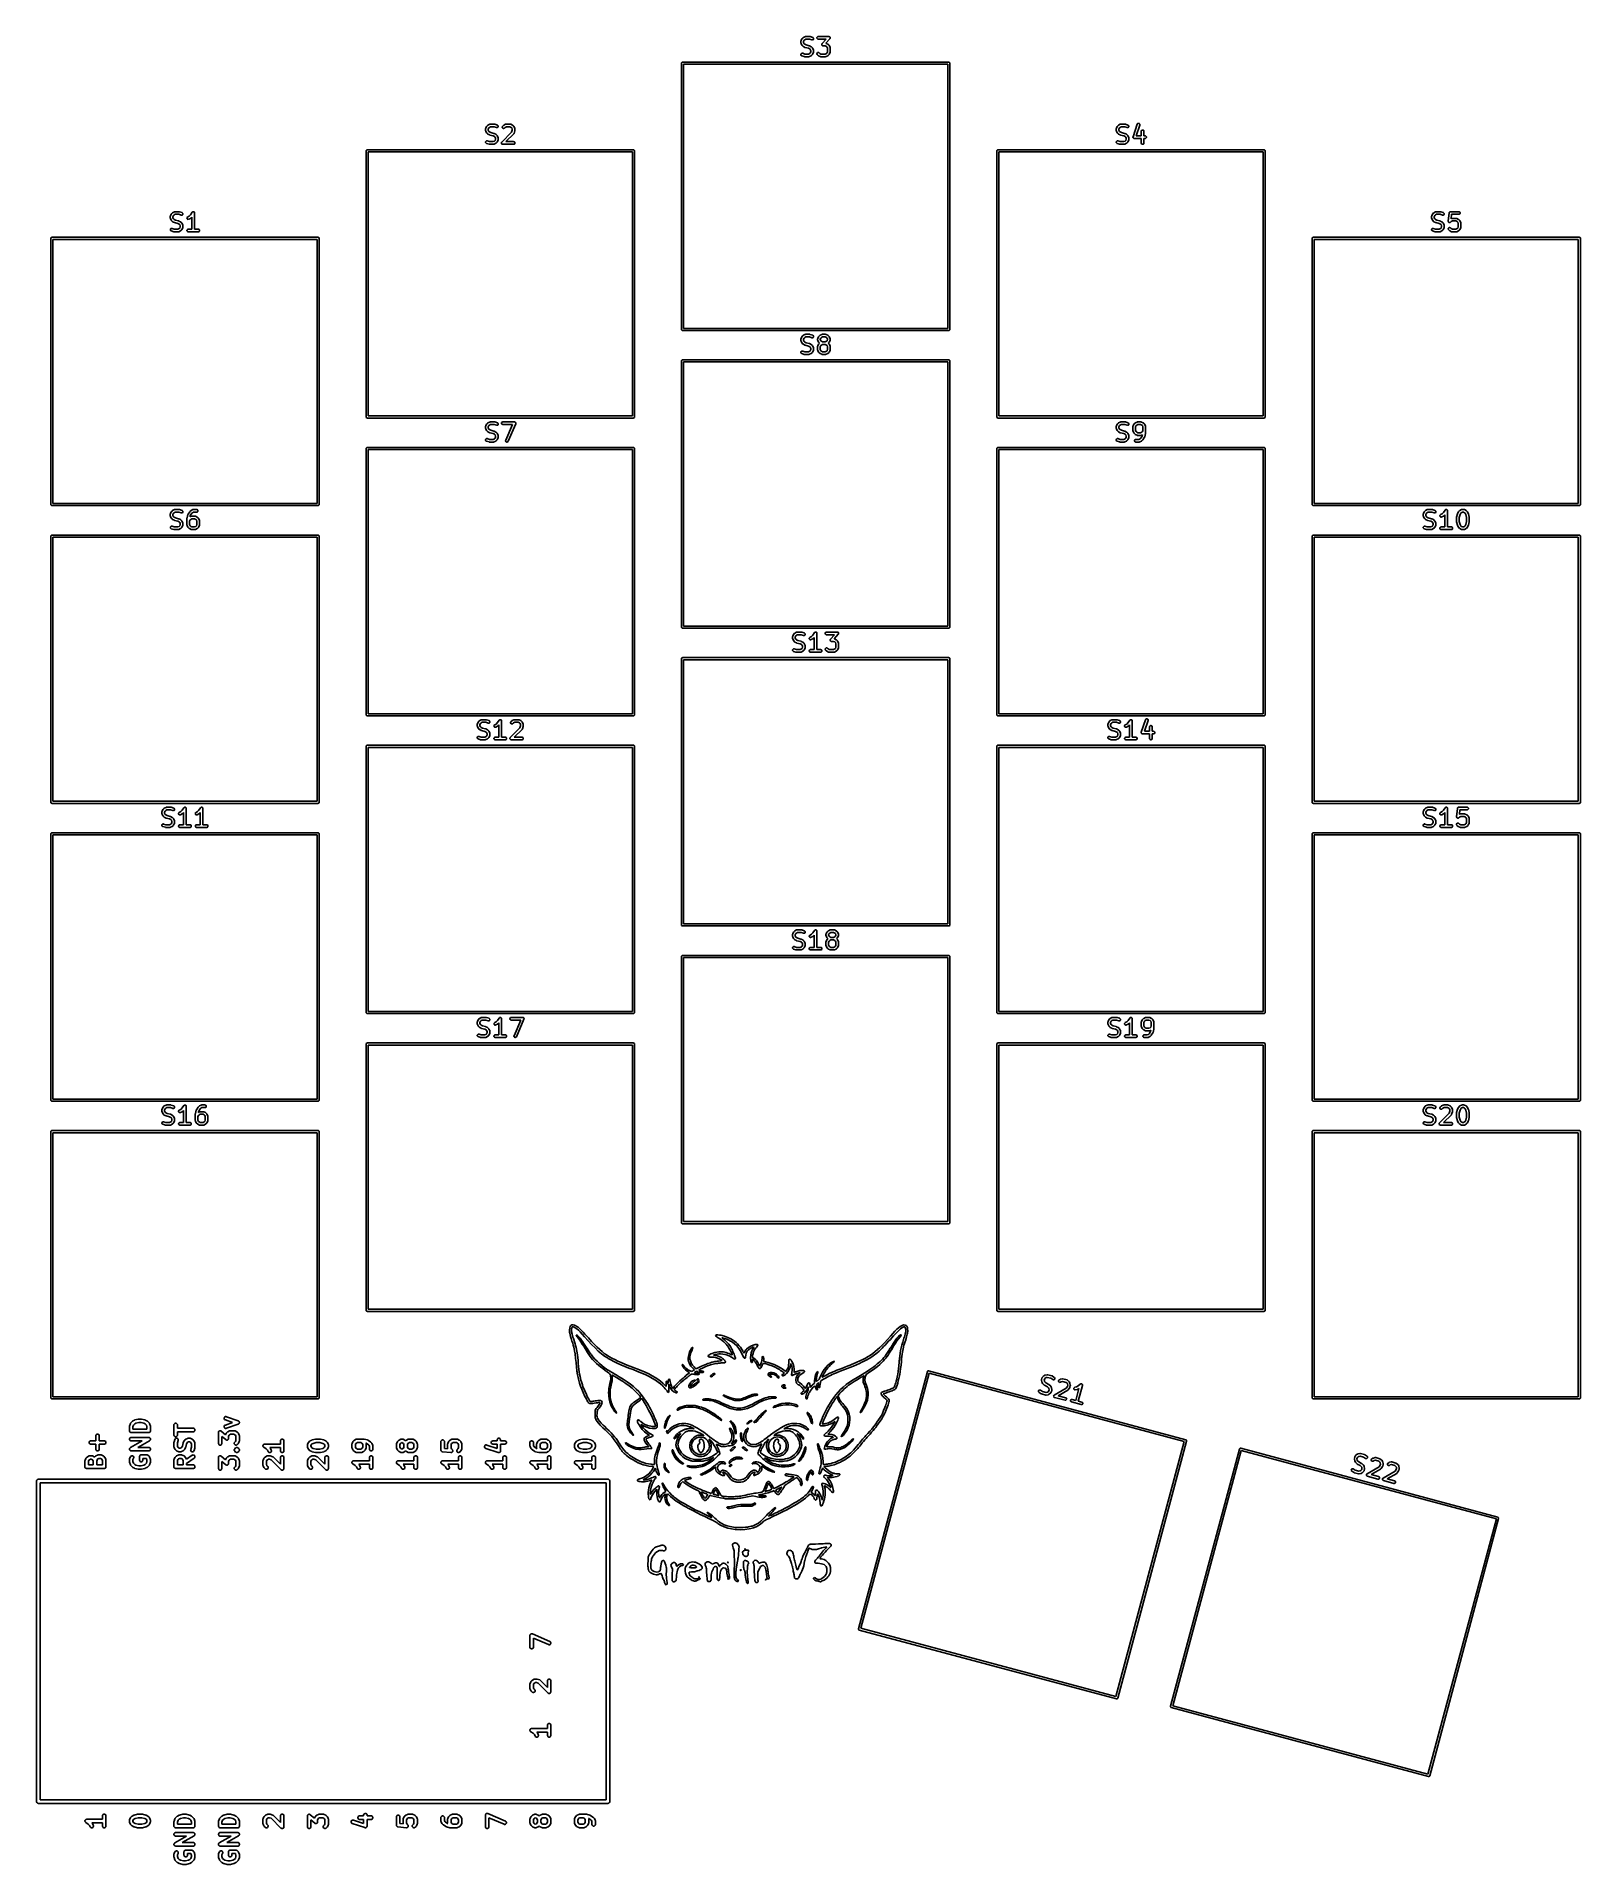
# Model space of a CAD drawing. Header units: inches. Extents: x 3.93 to 7.4, y -5.66 to -1.55.
import ezdxf

# ---------------------------------------------------------------- set-up
doc = ezdxf.new("R2010")
doc.units = ezdxf.units.IN
doc.header["$MEASUREMENT"] = 0
doc.layers.add('F.Silkscreen', color=41, linetype='CONTINUOUS', true_color=0xf2eda1)

msp = doc.modelspace()

# ---------------------------------------------------------------- linework, layer by layer
at = {"layer": 'F.Silkscreen', "linetype": 'CONTINUOUS'}
for p, q in [((5.6524, -1.5635), (5.6543, -1.5597)), ((5.6543, -1.5597), (5.6544, -1.5595)), ((5.6544, -1.5595), (5.6545, -1.5594)), ((5.6545, -1.5593), (5.6546, -1.5592)), ((5.6545, -1.5594), (5.6545, -1.5593)), ((5.6546, -1.5592), (5.6548, -1.5589)), ((5.6546, -1.5592), (5.6546, -1.5592)), ((5.6548, -1.5589), (5.6567, -1.5571)), ((5.6567, -1.5571), (5.6569, -1.5569)), ((5.6569, -1.5569), (5.657, -1.5568)), ((5.657, -1.5568), (5.6571, -1.5568)), ((5.6571, -1.5568), (5.6572, -1.5567)), ((5.6572, -1.5567), (5.6575, -1.5565)), ((5.6572, -1.5567), (5.6572, -1.5567)), ((5.6575, -1.5565), (5.6612, -1.5546)), ((5.6632, -1.5602), (5.6605, -1.5616)), ((5.6612, -1.5546), (5.6618, -1.5544)), ((5.6618, -1.5544), (5.6619, -1.5544)), ((5.6619, -1.5544), (5.662, -1.5544)), ((5.662, -1.5544), (5.6625, -1.5543)), ((5.6625, -1.5543), (5.6719, -1.5543)), ((5.6714, -1.5602), (5.6632, -1.5602)), ((5.6766, -1.562), (5.6714, -1.5602)), ((5.6719, -1.5543), (5.6722, -1.5544)), ((5.6722, -1.5544), (5.6723, -1.5543)), ((5.6723, -1.5543), (5.6724, -1.5544)), ((5.6724, -1.5544), (5.6725, -1.5544)), ((5.6725, -1.5544), (5.6726, -1.5544)), ((5.6726, -1.5544), (5.6728, -1.5545)), ((5.6728, -1.5545), (5.6785, -1.5563)), ((5.6785, -1.5563), (5.679, -1.5566)), ((5.679, -1.5566), (5.6799, -1.5573)), ((5.6801, -1.5606), (5.6794, -1.5615)), ((5.6799, -1.5573), (5.6804, -1.5584)), ((5.6805, -1.5595), (5.6801, -1.5606)), ((5.6804, -1.5584), (5.6805, -1.5595)), ((5.6878, -1.5567), (5.6882, -1.5556)), ((5.6878, -1.5579), (5.6878, -1.5567)), ((5.6882, -1.5589), (5.6878, -1.5579)), ((5.6882, -1.5556), (5.689, -1.5548)), ((5.689, -1.5597), (5.6882, -1.5589)), ((5.689, -1.5548), (5.6901, -1.5544)), ((5.6901, -1.5602), (5.689, -1.5597)), ((5.6901, -1.5544), (5.6907, -1.5543)), ((5.6907, -1.5602), (5.6901, -1.5602)), ((5.6907, -1.5543), (5.715, -1.5543)), ((5.7085, -1.5602), (5.6907, -1.5602)), ((5.6997, -1.5703), (5.7085, -1.5602)), ((5.7173, -1.5592), (5.7083, -1.5694)), ((5.715, -1.5543), (5.7153, -1.5544)), ((5.7153, -1.5544), (5.7154, -1.5543)), ((5.7154, -1.5543), (5.7155, -1.5544)), ((5.7155, -1.5544), (5.7156, -1.5544)), ((5.7156, -1.5544), (5.7161, -1.5546)), ((5.7161, -1.5546), (5.7165, -1.5547)), ((5.7165, -1.5547), (5.7166, -1.5548)), ((5.7166, -1.5548), (5.7167, -1.5548)), ((5.7167, -1.5548), (5.717, -1.5552)), ((5.717, -1.5552), (5.7174, -1.5555)), ((5.7174, -1.559), (5.7173, -1.5592)), ((5.7174, -1.5555), (5.7174, -1.5556)), ((5.7174, -1.5556), (5.7175, -1.5556)), ((5.7175, -1.5589), (5.7174, -1.559)), ((5.7175, -1.5556), (5.7177, -1.5561)), ((5.7176, -1.5587), (5.7175, -1.5589)), ((5.7175, -1.5589), (5.7175, -1.5589)), ((5.7177, -1.5583), (5.7176, -1.5587)), ((5.7177, -1.5561), (5.7179, -1.5565)), ((5.7179, -1.5579), (5.7177, -1.5583)), ((5.7179, -1.5565), (5.7179, -1.5566)), ((5.7179, -1.5566), (5.7179, -1.5567)), ((5.7179, -1.5567), (5.7179, -1.5572)), ((5.7179, -1.5572), (5.718, -1.5577)), ((5.718, -1.5577), (5.7179, -1.5578)), ((5.7179, -1.5578), (5.7179, -1.5579)), ((5.6521, -1.5642), (5.6522, -1.5641)), ((5.6521, -1.5648), (5.6521, -1.5642)), ((5.6521, -1.5685), (5.6521, -1.5648)), ((5.6521, -1.5691), (5.6521, -1.5685)), ((5.6522, -1.5692), (5.6521, -1.5691)), ((5.6521, -1.5944), (5.6525, -1.5933)), ((5.6522, -1.5956), (5.6521, -1.5944)), ((5.6522, -1.564), (5.6524, -1.5635)), ((5.6522, -1.5641), (5.6522, -1.564)), ((5.6522, -1.5693), (5.6522, -1.5692)), ((5.6524, -1.5698), (5.6522, -1.5693)), ((5.6527, -1.5966), (5.6522, -1.5956)), ((5.6543, -1.5736), (5.6524, -1.5698)), ((5.6525, -1.5933), (5.6532, -1.5924)), ((5.6536, -1.5973), (5.6527, -1.5966)), ((5.6532, -1.5924), (5.6543, -1.5919)), ((5.6541, -1.5976), (5.6536, -1.5973)), ((5.6597, -1.5994), (5.6541, -1.5976)), ((5.6544, -1.5738), (5.6543, -1.5736)), ((5.6543, -1.5919), (5.6554, -1.5918)), ((5.6545, -1.5739), (5.6544, -1.5738)), ((5.6545, -1.574), (5.6545, -1.5739)), ((5.6546, -1.5741), (5.6545, -1.574)), ((5.6548, -1.5744), (5.6546, -1.5741)), ((5.6546, -1.5741), (5.6546, -1.5741)), ((5.6567, -1.5762), (5.6548, -1.5744)), ((5.6554, -1.5918), (5.656, -1.592)), ((5.656, -1.592), (5.6611, -1.5937)), ((5.6569, -1.5764), (5.6567, -1.5762)), ((5.657, -1.5765), (5.6569, -1.5764)), ((5.6571, -1.5765), (5.657, -1.5765)), ((5.6572, -1.5766), (5.6571, -1.5765)), ((5.6575, -1.5768), (5.6572, -1.5766)), ((5.6572, -1.5766), (5.6572, -1.5766)), ((5.6612, -1.5787), (5.6575, -1.5768)), ((5.6593, -1.5628), (5.658, -1.5655)), ((5.658, -1.5655), (5.658, -1.5678)), ((5.658, -1.5678), (5.6593, -1.5705)), ((5.6605, -1.5616), (5.6593, -1.5628)), ((5.6593, -1.5705), (5.6605, -1.5717)), ((5.66, -1.5995), (5.6597, -1.5994)), ((5.6601, -1.5995), (5.66, -1.5995)), ((5.6602, -1.5996), (5.6601, -1.5995)), ((5.6603, -1.5996), (5.6602, -1.5996)), ((5.6604, -1.5996), (5.6603, -1.5996)), ((5.6607, -1.5996), (5.6604, -1.5996)), ((5.6605, -1.5717), (5.6636, -1.5732)), ((5.67, -1.5996), (5.6607, -1.5996)), ((5.6611, -1.5937), (5.6693, -1.5937)), ((5.6613, -1.5787), (5.6612, -1.5787)), ((5.6615, -1.5788), (5.6613, -1.5787)), ((5.6613, -1.5787), (5.6613, -1.5787)), ((5.6618, -1.5789), (5.6615, -1.5788)), ((5.669, -1.5807), (5.6618, -1.5789)), ((5.6618, -1.5789), (5.6618, -1.5789)), ((5.6618, -1.5789), (5.6618, -1.5789)), ((5.6636, -1.5732), (5.6708, -1.575)), ((5.672, -1.5822), (5.669, -1.5807)), ((5.6693, -1.5937), (5.672, -1.5923)), ((5.6706, -1.5995), (5.67, -1.5996)), ((5.6707, -1.5995), (5.6706, -1.5995)), ((5.6708, -1.5995), (5.6707, -1.5995)), ((5.6708, -1.575), (5.6708, -1.575)), ((5.6708, -1.575), (5.6708, -1.5751)), ((5.6708, -1.5751), (5.6711, -1.5751)), ((5.6714, -1.5993), (5.6708, -1.5995)), ((5.6711, -1.5751), (5.6713, -1.5752)), ((5.6713, -1.5752), (5.6713, -1.5752)), ((5.6713, -1.5752), (5.6714, -1.5753)), ((5.6714, -1.5753), (5.6751, -1.5771)), ((5.6751, -1.5974), (5.6714, -1.5993)), ((5.6732, -1.5834), (5.672, -1.5822)), ((5.672, -1.5923), (5.6732, -1.5911)), ((5.6746, -1.5861), (5.6732, -1.5834)), ((5.6732, -1.5911), (5.6746, -1.5885)), ((5.6746, -1.5885), (5.6746, -1.5861)), ((5.6751, -1.5771), (5.6754, -1.5773)), ((5.6754, -1.5973), (5.6751, -1.5974)), ((5.6754, -1.5773), (5.6754, -1.5773)), ((5.6754, -1.5773), (5.6755, -1.5774)), ((5.6755, -1.5972), (5.6754, -1.5972)), ((5.6754, -1.5972), (5.6754, -1.5973)), ((5.6755, -1.5774), (5.6756, -1.5774)), ((5.6756, -1.5971), (5.6755, -1.5972)), ((5.6756, -1.5774), (5.6757, -1.5775)), ((5.6757, -1.597), (5.6756, -1.5971)), ((5.6757, -1.5775), (5.6759, -1.5777)), ((5.6759, -1.5969), (5.6757, -1.597)), ((5.6759, -1.5777), (5.6778, -1.5796)), ((5.6778, -1.595), (5.6759, -1.5969)), ((5.6772, -1.5621), (5.6766, -1.562)), ((5.6783, -1.562), (5.6772, -1.5621)), ((5.6778, -1.5796), (5.6779, -1.5798)), ((5.6779, -1.5948), (5.6778, -1.595)), ((5.6779, -1.5798), (5.678, -1.5798)), ((5.678, -1.5947), (5.6779, -1.5948)), ((5.678, -1.5798), (5.6781, -1.5799)), ((5.6781, -1.5946), (5.678, -1.5947)), ((5.6781, -1.5799), (5.6781, -1.58)), ((5.6781, -1.58), (5.6782, -1.5801)), ((5.6782, -1.5945), (5.6781, -1.5945)), ((5.6781, -1.5945), (5.6781, -1.5946)), ((5.6782, -1.5801), (5.6783, -1.5803)), ((5.6783, -1.5942), (5.6782, -1.5945)), ((5.6794, -1.5615), (5.6783, -1.562)), ((5.6783, -1.5803), (5.6802, -1.5841)), ((5.6802, -1.5905), (5.6783, -1.5942)), ((5.6802, -1.5841), (5.6804, -1.5846)), ((5.6804, -1.5899), (5.6802, -1.5905)), ((5.6804, -1.5846), (5.6804, -1.5847)), ((5.6804, -1.5847), (5.6804, -1.5848)), ((5.6804, -1.5848), (5.6805, -1.5854)), ((5.6805, -1.5891), (5.6804, -1.5897)), ((5.6804, -1.5897), (5.6804, -1.5898)), ((5.6804, -1.5898), (5.6804, -1.5899)), ((5.6805, -1.5854), (5.6805, -1.5891)), ((5.6878, -1.5923), (5.6882, -1.5913)), ((5.6878, -1.5935), (5.6878, -1.5923)), ((5.6882, -1.5945), (5.6878, -1.5935)), ((5.6882, -1.5913), (5.689, -1.5904)), ((5.6886, -1.595), (5.6882, -1.5945)), ((5.6905, -1.5969), (5.6886, -1.595)), ((5.689, -1.5904), (5.6901, -1.59)), ((5.6901, -1.59), (5.6912, -1.59)), ((5.6907, -1.597), (5.6905, -1.5969)), ((5.6907, -1.5971), (5.6907, -1.597)), ((5.6908, -1.5972), (5.6907, -1.5971)), ((5.6909, -1.5972), (5.6908, -1.5972)), ((5.691, -1.5973), (5.6909, -1.5972)), ((5.6912, -1.5974), (5.691, -1.5973)), ((5.6912, -1.59), (5.6923, -1.5904)), ((5.695, -1.5993), (5.6912, -1.5974)), ((5.6923, -1.5904), (5.6928, -1.5908)), ((5.6928, -1.5908), (5.6943, -1.5923)), ((5.6943, -1.5923), (5.697, -1.5937)), ((5.6955, -1.5995), (5.695, -1.5993)), ((5.6956, -1.5995), (5.6955, -1.5995)), ((5.6957, -1.5995), (5.6956, -1.5995)), ((5.6963, -1.5996), (5.6957, -1.5995)), ((5.7075, -1.5996), (5.6963, -1.5996)), ((5.697, -1.5937), (5.7068, -1.5937)), ((5.699, -1.5717), (5.6992, -1.5713)), ((5.699, -1.5718), (5.699, -1.5717)), ((5.699, -1.5719), (5.699, -1.5718)), ((5.699, -1.5724), (5.699, -1.5719)), ((5.699, -1.5729), (5.699, -1.5724)), ((5.6991, -1.5729), (5.699, -1.5729)), ((5.6991, -1.573), (5.6991, -1.5729)), ((5.6993, -1.5735), (5.6991, -1.573)), ((5.6992, -1.5713), (5.6994, -1.5708)), ((5.6995, -1.5739), (5.6993, -1.5735)), ((5.6994, -1.5707), (5.6995, -1.5706)), ((5.6994, -1.5708), (5.6994, -1.5707)), ((5.6995, -1.5706), (5.6997, -1.5703)), ((5.6995, -1.5706), (5.6995, -1.5706)), ((5.6995, -1.574), (5.6995, -1.5739)), ((5.6996, -1.5741), (5.6995, -1.574)), ((5.6999, -1.5744), (5.6996, -1.5741)), ((5.7003, -1.5747), (5.6999, -1.5744)), ((5.7004, -1.5748), (5.7003, -1.5747)), ((5.7009, -1.575), (5.7004, -1.5748)), ((5.7004, -1.5748), (5.7004, -1.5748)), ((5.7013, -1.5752), (5.7009, -1.575)), ((5.7015, -1.5752), (5.7013, -1.5752)), ((5.7016, -1.5752), (5.7015, -1.5752)), ((5.7015, -1.5752), (5.7015, -1.5752)), ((5.7019, -1.5752), (5.7016, -1.5752)), ((5.7068, -1.5752), (5.7019, -1.5752)), ((5.7095, -1.5766), (5.7068, -1.5752)), ((5.7068, -1.5937), (5.7095, -1.5923)), ((5.7081, -1.5995), (5.7075, -1.5996)), ((5.7082, -1.5995), (5.7081, -1.5995)), ((5.7083, -1.5995), (5.7082, -1.5995)), ((5.7083, -1.5694), (5.7089, -1.5696)), ((5.7089, -1.5993), (5.7083, -1.5995)), ((5.7089, -1.5696), (5.7126, -1.5715)), ((5.7126, -1.5974), (5.7089, -1.5993)), ((5.7107, -1.5778), (5.7095, -1.5766)), ((5.7095, -1.5923), (5.7107, -1.5911)), ((5.7121, -1.5805), (5.7107, -1.5778)), ((5.7107, -1.5911), (5.7121, -1.5885)), ((5.7121, -1.5885), (5.7121, -1.5805)), ((5.7126, -1.5715), (5.7129, -1.5717)), ((5.7129, -1.5973), (5.7126, -1.5974)), ((5.7129, -1.5717), (5.7129, -1.5717)), ((5.7129, -1.5717), (5.713, -1.5718)), ((5.713, -1.5972), (5.7129, -1.5972)), ((5.7129, -1.5972), (5.7129, -1.5973)), ((5.713, -1.5718), (5.7131, -1.5718)), ((5.7131, -1.5971), (5.713, -1.5972)), ((5.7131, -1.5718), (5.7131, -1.5719)), ((5.7131, -1.5719), (5.7134, -1.5721)), ((5.7134, -1.5969), (5.7131, -1.597)), ((5.7131, -1.597), (5.7131, -1.5971)), ((5.7134, -1.5721), (5.7152, -1.5739)), ((5.7152, -1.595), (5.7134, -1.5969)), ((5.7152, -1.5739), (5.7154, -1.5742)), ((5.7154, -1.5948), (5.7152, -1.595)), ((5.7154, -1.5742), (5.7155, -1.5742)), ((5.7155, -1.5947), (5.7154, -1.5948)), ((5.7155, -1.5742), (5.7155, -1.5743)), ((5.7155, -1.5743), (5.7156, -1.5744)), ((5.7156, -1.5945), (5.7155, -1.5946)), ((5.7155, -1.5946), (5.7155, -1.5947)), ((5.7156, -1.5744), (5.7156, -1.5745)), ((5.7156, -1.5745), (5.7158, -1.5747)), ((5.7158, -1.5942), (5.7156, -1.5945)), ((5.7156, -1.5945), (5.7156, -1.5945)), ((5.7158, -1.5747), (5.7177, -1.5785)), ((5.7177, -1.5905), (5.7158, -1.5942)), ((5.7177, -1.5785), (5.7179, -1.579)), ((5.7179, -1.5899), (5.7177, -1.5905)), ((5.7179, -1.579), (5.7179, -1.5791)), ((5.7179, -1.5791), (5.7179, -1.5792)), ((5.7179, -1.5792), (5.718, -1.5798)), ((5.718, -1.5891), (5.7179, -1.5897)), ((5.7179, -1.5897), (5.7179, -1.5898)), ((5.7179, -1.5898), (5.7179, -1.5899)), ((5.718, -1.5798), (5.718, -1.5891)), ((5.3835, -1.6142), (5.3836, -1.6133)), ((5.3835, -2.2126), (5.3835, -1.6142)), ((5.3836, -1.6133), (5.3849, -1.612)), ((5.3849, -1.612), (5.3858, -1.6118)), ((5.3858, -1.6118), (5.9843, -1.6118)), ((5.3882, -1.6165), (5.3882, -2.2102)), ((5.9819, -1.6165), (5.3882, -1.6165)), ((5.9819, -2.2102), (5.9819, -1.6165)), ((5.9843, -1.6118), (5.9852, -1.612)), ((5.9852, -1.612), (5.9864, -1.6133)), ((5.9864, -1.6133), (5.9866, -1.6142)), ((5.9866, -1.6142), (5.9866, -2.2126)), ((4.9434, -1.7616), (4.9435, -1.761)), ((4.9434, -1.7654), (4.9434, -1.7616)), ((4.9435, -1.766), (4.9434, -1.7654)), ((4.9435, -1.7608), (4.9437, -1.7603)), ((4.9435, -1.761), (4.9435, -1.7608)), ((4.9435, -1.761), (4.9435, -1.761)), ((4.9435, -1.7662), (4.9435, -1.766)), ((4.9435, -1.766), (4.9435, -1.766)), ((4.9437, -1.7667), (4.9435, -1.7662)), ((4.9437, -1.7603), (4.9456, -1.7566)), ((4.9456, -1.7704), (4.9437, -1.7667)), ((4.9456, -1.7566), (4.9458, -1.7563)), ((4.9458, -1.7563), (4.9458, -1.7562)), ((4.9458, -1.7562), (4.9459, -1.7562)), ((4.9459, -1.7561), (4.946, -1.756)), ((4.9459, -1.7562), (4.9459, -1.7561)), ((4.946, -1.756), (4.9462, -1.7558)), ((4.9462, -1.7558), (4.948, -1.7539)), ((4.948, -1.7539), (4.9483, -1.7537)), ((4.9483, -1.7537), (4.9484, -1.7536)), ((4.9483, -1.7537), (4.9483, -1.7537)), ((4.9484, -1.7536), (4.9485, -1.7535)), ((4.9485, -1.7535), (4.9486, -1.7535)), ((4.9486, -1.7535), (4.9488, -1.7534)), ((4.9488, -1.7534), (4.9526, -1.7515)), ((4.9507, -1.7596), (4.9493, -1.7623)), ((4.9493, -1.7623), (4.9493, -1.7647)), ((4.9493, -1.7647), (4.9507, -1.7674)), ((4.9519, -1.7584), (4.9507, -1.7596)), ((4.9546, -1.7571), (4.9519, -1.7584)), ((4.9526, -1.7515), (4.9531, -1.7513)), ((4.9531, -1.7513), (4.9532, -1.7513)), ((4.9532, -1.7513), (4.9533, -1.7512)), ((4.9533, -1.7512), (4.9539, -1.7512)), ((4.9539, -1.7512), (4.9633, -1.7512)), ((4.9628, -1.7571), (4.9546, -1.7571)), ((4.9679, -1.7588), (4.9628, -1.7571)), ((4.9633, -1.7512), (4.9635, -1.7512)), ((4.9635, -1.7512), (4.9636, -1.7512)), ((4.9636, -1.7512), (4.9637, -1.7512)), ((4.9637, -1.7512), (4.9638, -1.7512)), ((4.9638, -1.7512), (4.9639, -1.7513)), ((4.9639, -1.7513), (4.9642, -1.7513)), ((4.9642, -1.7513), (4.9698, -1.7532)), ((4.9685, -1.7589), (4.9679, -1.7588)), ((4.9697, -1.7588), (4.9685, -1.7589)), ((4.9707, -1.7583), (4.9697, -1.7588)), ((4.9698, -1.7532), (4.9703, -1.7534)), ((4.9703, -1.7534), (4.9712, -1.7542)), ((4.9714, -1.7575), (4.9707, -1.7583)), ((4.9712, -1.7542), (4.9717, -1.7552)), ((4.9718, -1.7564), (4.9714, -1.7575)), ((4.9717, -1.7552), (4.9718, -1.7564)), ((4.981, -1.7573), (4.9814, -1.7562)), ((4.981, -1.7585), (4.981, -1.7573)), ((4.9814, -1.7595), (4.981, -1.7585)), ((4.9814, -1.7562), (4.9818, -1.7558)), ((4.9822, -1.7603), (4.9814, -1.7595)), ((4.9818, -1.7558), (4.9837, -1.7539)), ((4.9833, -1.7608), (4.9822, -1.7603)), ((4.9845, -1.7608), (4.9833, -1.7608)), ((4.9837, -1.7539), (4.9839, -1.7537)), ((4.9839, -1.7537), (4.984, -1.7536)), ((4.9839, -1.7537), (4.9839, -1.7537)), ((4.984, -1.7536), (4.9841, -1.7535)), ((4.9841, -1.7535), (4.9842, -1.7535)), ((4.9842, -1.7535), (4.9844, -1.7534)), ((4.9844, -1.7534), (4.9882, -1.7515)), ((4.9855, -1.7603), (4.9845, -1.7608)), ((4.986, -1.76), (4.9855, -1.7603)), ((4.9875, -1.7584), (4.986, -1.76)), ((4.9902, -1.7571), (4.9875, -1.7584)), ((4.9882, -1.7515), (4.9887, -1.7513)), ((4.9887, -1.7513), (4.9888, -1.7513)), ((4.9888, -1.7513), (4.9889, -1.7512)), ((4.9889, -1.7512), (4.9895, -1.7512)), ((4.9895, -1.7512), (4.9989, -1.7512)), ((4.9982, -1.7571), (4.9902, -1.7571)), ((5.0009, -1.7584), (4.9982, -1.7571)), ((4.9989, -1.7512), (4.9995, -1.7512)), ((4.9995, -1.7512), (4.9995, -1.7513)), ((4.9995, -1.7513), (4.9997, -1.7513)), ((4.9997, -1.7513), (5.0002, -1.7515)), ((5.0002, -1.7515), (5.0039, -1.7534)), ((5.0021, -1.7596), (5.0009, -1.7584)), ((5.0019, -1.7694), (5.0034, -1.7649)), ((5.0034, -1.7623), (5.0021, -1.7596)), ((5.0034, -1.7649), (5.0034, -1.7623)), ((5.0039, -1.7534), (5.0042, -1.7535)), ((5.0042, -1.7535), (5.0043, -1.7535)), ((5.0043, -1.7535), (5.0043, -1.7536)), ((5.0043, -1.7536), (5.0044, -1.7537)), ((5.0044, -1.7537), (5.0045, -1.7537)), ((5.0045, -1.7537), (5.0047, -1.7539)), ((5.0047, -1.7539), (5.0066, -1.7558)), ((5.0066, -1.7558), (5.0068, -1.756)), ((5.0068, -1.756), (5.0068, -1.7561)), ((5.0068, -1.7561), (5.0069, -1.7562)), ((5.0069, -1.7562), (5.007, -1.7562)), ((5.007, -1.7562), (5.007, -1.7563)), ((5.007, -1.7563), (5.0071, -1.7566)), ((5.0071, -1.7566), (5.009, -1.7603)), ((5.0092, -1.7663), (5.0073, -1.7719)), ((5.009, -1.7603), (5.0092, -1.7608)), ((5.0092, -1.7608), (5.0092, -1.761)), ((5.0092, -1.761), (5.0093, -1.761)), ((5.0093, -1.766), (5.0092, -1.766)), ((5.0092, -1.766), (5.0092, -1.7663)), ((5.0093, -1.761), (5.0093, -1.7616)), ((5.0093, -1.7616), (5.0093, -1.7654)), ((5.0093, -1.7654), (5.0093, -1.7657)), ((5.0093, -1.7657), (5.0093, -1.7657)), ((5.0093, -1.7657), (5.0093, -1.7658)), ((5.0093, -1.7658), (5.0093, -1.766)), ((6.3608, -1.761), (6.3609, -1.7608)), ((6.3608, -1.7616), (6.3608, -1.761)), ((6.3608, -1.761), (6.3608, -1.761)), ((6.3608, -1.7654), (6.3608, -1.7616)), ((6.3608, -1.766), (6.3608, -1.7654)), ((6.3609, -1.7662), (6.3608, -1.766)), ((6.3608, -1.766), (6.3608, -1.766)), ((6.3609, -1.7608), (6.3611, -1.7603)), ((6.3611, -1.7667), (6.3609, -1.7662)), ((6.3611, -1.7603), (6.3629, -1.7566)), ((6.3629, -1.7704), (6.3611, -1.7667)), ((6.3629, -1.7566), (6.3631, -1.7563)), ((6.3631, -1.7563), (6.3631, -1.7562)), ((6.3631, -1.7562), (6.3632, -1.7562)), ((6.3632, -1.7561), (6.3633, -1.756)), ((6.3632, -1.7562), (6.3632, -1.7561)), ((6.3633, -1.756), (6.3635, -1.7558)), ((6.3635, -1.7558), (6.3654, -1.7539)), ((6.3654, -1.7539), (6.3656, -1.7537)), ((6.3656, -1.7537), (6.3657, -1.7536)), ((6.3656, -1.7537), (6.3656, -1.7537)), ((6.3657, -1.7536), (6.3658, -1.7535)), ((6.3658, -1.7535), (6.3659, -1.7535)), ((6.3659, -1.7535), (6.3661, -1.7534)), ((6.3661, -1.7534), (6.3699, -1.7515)), ((6.368, -1.7596), (6.3667, -1.7623)), ((6.3667, -1.7623), (6.3667, -1.7647)), ((6.3667, -1.7647), (6.368, -1.7674)), ((6.3692, -1.7584), (6.368, -1.7596)), ((6.3719, -1.7571), (6.3692, -1.7584)), ((6.3699, -1.7515), (6.3704, -1.7513)), ((6.3704, -1.7513), (6.3705, -1.7513)), ((6.3705, -1.7513), (6.3706, -1.7512)), ((6.3706, -1.7512), (6.3712, -1.7512)), ((6.3712, -1.7512), (6.3806, -1.7512)), ((6.3801, -1.7571), (6.3719, -1.7571)), ((6.3853, -1.7588), (6.3801, -1.7571)), ((6.3806, -1.7512), (6.3809, -1.7512)), ((6.3809, -1.7512), (6.3809, -1.7512)), ((6.3809, -1.7512), (6.381, -1.7512)), ((6.381, -1.7512), (6.3812, -1.7512)), ((6.3812, -1.7512), (6.3812, -1.7513)), ((6.3812, -1.7513), (6.3815, -1.7513)), ((6.3815, -1.7513), (6.3871, -1.7532)), ((6.3858, -1.7589), (6.3853, -1.7588)), ((6.387, -1.7588), (6.3858, -1.7589)), ((6.388, -1.7583), (6.387, -1.7588)), ((6.3871, -1.7532), (6.3877, -1.7534)), ((6.3877, -1.7534), (6.3885, -1.7542)), ((6.3888, -1.7575), (6.388, -1.7583)), ((6.3885, -1.7542), (6.389, -1.7552)), ((6.3891, -1.7564), (6.3888, -1.7575)), ((6.389, -1.7552), (6.3891, -1.7564)), ((6.3984, -1.7794), (6.4078, -1.7513)), ((6.4134, -1.7532), (6.4053, -1.7774)), ((6.4078, -1.7513), (6.408, -1.7508)), ((6.408, -1.7508), (6.4088, -1.7499)), ((6.4088, -1.7499), (6.4098, -1.7494)), ((6.4098, -1.7494), (6.4109, -1.7493)), ((6.4109, -1.7493), (6.412, -1.7497)), ((6.412, -1.7497), (6.4129, -1.7504)), ((6.4129, -1.7504), (6.4134, -1.7515)), ((6.4134, -1.7515), (6.4135, -1.7526)), ((6.4135, -1.7526), (6.4134, -1.7532)), ((6.417, -1.7673), (6.4171, -1.7667)), ((6.4171, -1.7667), (6.4175, -1.7656)), ((6.4175, -1.7656), (6.4183, -1.7648)), ((6.4183, -1.7648), (6.4194, -1.7644)), ((6.4194, -1.7644), (6.4205, -1.7644)), ((6.4205, -1.7644), (6.4216, -1.7648)), ((6.4216, -1.7648), (6.4224, -1.7656)), ((6.4224, -1.7656), (6.4228, -1.7667)), ((6.4228, -1.7667), (6.4229, -1.7673)), ((4.9435, -1.7913), (4.9438, -1.7902)), ((4.9435, -1.7924), (4.9435, -1.7913)), ((4.944, -1.7934), (4.9435, -1.7924)), ((4.9438, -1.7902), (4.9446, -1.7893)), ((4.9449, -1.7942), (4.944, -1.7934)), ((4.9446, -1.7893), (4.9456, -1.7888)), ((4.9454, -1.7944), (4.9449, -1.7942)), ((4.9511, -1.7963), (4.9454, -1.7944)), ((4.9458, -1.7707), (4.9456, -1.7704)), ((4.9456, -1.7888), (4.9468, -1.7887)), ((4.9458, -1.7708), (4.9458, -1.7707)), ((4.9459, -1.7708), (4.9458, -1.7708)), ((4.9459, -1.7709), (4.9459, -1.7708)), ((4.946, -1.771), (4.9459, -1.7709)), ((4.9462, -1.7712), (4.946, -1.771)), ((4.948, -1.7731), (4.9462, -1.7712)), ((4.9468, -1.7887), (4.9473, -1.7888)), ((4.9473, -1.7888), (4.9525, -1.7905)), ((4.9483, -1.7733), (4.948, -1.7731)), ((4.9484, -1.7734), (4.9483, -1.7733)), ((4.9483, -1.7733), (4.9483, -1.7733)), ((4.9485, -1.7735), (4.9484, -1.7734)), ((4.9486, -1.7735), (4.9485, -1.7735)), ((4.9488, -1.7736), (4.9486, -1.7735)), ((4.9526, -1.7755), (4.9488, -1.7736)), ((4.9507, -1.7674), (4.9519, -1.7686)), ((4.9514, -1.7964), (4.9511, -1.7963)), ((4.9515, -1.7964), (4.9514, -1.7964)), ((4.9514, -1.7964), (4.9514, -1.7964)), ((4.9516, -1.7964), (4.9515, -1.7964)), ((4.9517, -1.7964), (4.9516, -1.7964)), ((4.952, -1.7964), (4.9517, -1.7964)), ((4.9519, -1.7686), (4.9549, -1.7701)), ((4.9614, -1.7964), (4.952, -1.7964)), ((4.9525, -1.7905), (4.9607, -1.7905)), ((4.9529, -1.7756), (4.9526, -1.7755)), ((4.9526, -1.7755), (4.9526, -1.7755)), ((4.9526, -1.7755), (4.9526, -1.7755)), ((4.9531, -1.7757), (4.9529, -1.7756)), ((4.9532, -1.7757), (4.9531, -1.7757)), ((4.9531, -1.7757), (4.9531, -1.7757)), ((4.9603, -1.7775), (4.9532, -1.7757)), ((4.9549, -1.7701), (4.9621, -1.7719)), ((4.9634, -1.7791), (4.9603, -1.7775)), ((4.9607, -1.7905), (4.9634, -1.7892)), ((4.962, -1.7964), (4.9614, -1.7964)), ((4.9621, -1.7964), (4.962, -1.7964)), ((4.9621, -1.7719), (4.9621, -1.7719)), ((4.9621, -1.7719), (4.9622, -1.7719)), ((4.9622, -1.7963), (4.9621, -1.7964)), ((4.9622, -1.7719), (4.9624, -1.772)), ((4.9627, -1.7961), (4.9622, -1.7963)), ((4.9624, -1.772), (4.9626, -1.7721)), ((4.9626, -1.7721), (4.9627, -1.7721)), ((4.9627, -1.7721), (4.9627, -1.7721)), ((4.9627, -1.7721), (4.9664, -1.774)), ((4.9664, -1.7943), (4.9627, -1.7961)), ((4.9646, -1.7802), (4.9634, -1.7791)), ((4.9634, -1.7892), (4.9646, -1.788)), ((4.9659, -1.7829), (4.9646, -1.7802)), ((4.9646, -1.788), (4.9659, -1.7853)), ((4.9659, -1.7853), (4.9659, -1.7829)), ((4.9664, -1.774), (4.9667, -1.7741)), ((4.9667, -1.7941), (4.9664, -1.7943)), ((4.9667, -1.7741), (4.9668, -1.7742)), ((4.9668, -1.7941), (4.9667, -1.7941)), ((4.9668, -1.7742), (4.9669, -1.7742)), ((4.9669, -1.794), (4.9668, -1.7941)), ((4.9669, -1.7742), (4.9669, -1.7743)), ((4.9669, -1.7743), (4.967, -1.7744)), ((4.967, -1.7939), (4.9669, -1.794)), ((4.9669, -1.794), (4.9669, -1.794)), ((4.967, -1.7744), (4.9672, -1.7745)), ((4.9672, -1.7937), (4.967, -1.7939)), ((4.9672, -1.7745), (4.9691, -1.7764)), ((4.9691, -1.7918), (4.9672, -1.7937)), ((4.9691, -1.7764), (4.9693, -1.7766)), ((4.9693, -1.7916), (4.9691, -1.7918)), ((4.9693, -1.7766), (4.9693, -1.7767)), ((4.9693, -1.7767), (4.9694, -1.7768)), ((4.9694, -1.7915), (4.9693, -1.7916)), ((4.9693, -1.7916), (4.9693, -1.7916)), ((4.9694, -1.7768), (4.9695, -1.7769)), ((4.9695, -1.7914), (4.9694, -1.7915)), ((4.9695, -1.7769), (4.9695, -1.7769)), ((4.9695, -1.7769), (4.9696, -1.7772)), ((4.9696, -1.7911), (4.9695, -1.7913)), ((4.9695, -1.7913), (4.9695, -1.7914)), ((4.9696, -1.7772), (4.9715, -1.7809)), ((4.9715, -1.7873), (4.9696, -1.7911)), ((4.9715, -1.7809), (4.9717, -1.7815)), ((4.9717, -1.7868), (4.9715, -1.7873)), ((4.9717, -1.7815), (4.9717, -1.7816)), ((4.9717, -1.7816), (4.9718, -1.7817)), ((4.9718, -1.7866), (4.9717, -1.7867)), ((4.9717, -1.7867), (4.9717, -1.7868)), ((4.9718, -1.7817), (4.9718, -1.7822)), ((4.9718, -1.7822), (4.9718, -1.786)), ((4.9718, -1.786), (4.9718, -1.7866)), ((4.9791, -1.7929), (4.9795, -1.7919)), ((4.9791, -1.7941), (4.9791, -1.7929)), ((4.9795, -1.7951), (4.9791, -1.7941)), ((4.9795, -1.7919), (4.9799, -1.7914)), ((4.9804, -1.796), (4.9795, -1.7951)), ((4.9799, -1.7914), (5.0019, -1.7694)), ((4.9814, -1.7964), (4.9804, -1.796)), ((4.982, -1.7964), (4.9814, -1.7964)), ((5.0064, -1.7964), (4.982, -1.7964)), ((5.0066, -1.7731), (4.9891, -1.7905)), ((4.9891, -1.7905), (5.0064, -1.7905)), ((5.0064, -1.7905), (5.007, -1.7906)), ((5.007, -1.7964), (5.0064, -1.7964)), ((5.007, -1.7726), (5.0066, -1.7731)), ((5.0071, -1.7725), (5.007, -1.7725)), ((5.007, -1.7725), (5.007, -1.7726)), ((5.007, -1.7906), (5.008, -1.791)), ((5.008, -1.796), (5.007, -1.7964)), ((5.0073, -1.7719), (5.0071, -1.7725)), ((5.008, -1.791), (5.0088, -1.7919)), ((5.0088, -1.7951), (5.008, -1.796)), ((5.0088, -1.7919), (5.0093, -1.7929)), ((5.0093, -1.7941), (5.0088, -1.7951)), ((5.0093, -1.7929), (5.0093, -1.7941)), ((6.3608, -1.7913), (6.3611, -1.7902)), ((6.3609, -1.7924), (6.3608, -1.7913)), ((6.3614, -1.7934), (6.3609, -1.7924)), ((6.3611, -1.7902), (6.3619, -1.7893)), ((6.3622, -1.7942), (6.3614, -1.7934)), ((6.3619, -1.7893), (6.3629, -1.7888)), ((6.3628, -1.7944), (6.3622, -1.7942)), ((6.3684, -1.7963), (6.3628, -1.7944)), ((6.3631, -1.7707), (6.3629, -1.7704)), ((6.3629, -1.7888), (6.3641, -1.7887)), ((6.3631, -1.7708), (6.3631, -1.7707)), ((6.3632, -1.7708), (6.3631, -1.7708)), ((6.3632, -1.7709), (6.3632, -1.7708)), ((6.3633, -1.771), (6.3632, -1.7709)), ((6.3635, -1.7712), (6.3633, -1.771)), ((6.3654, -1.7731), (6.3635, -1.7712)), ((6.3641, -1.7887), (6.3646, -1.7888)), ((6.3646, -1.7888), (6.3698, -1.7905)), ((6.3656, -1.7733), (6.3654, -1.7731)), ((6.3657, -1.7734), (6.3656, -1.7733)), ((6.3656, -1.7733), (6.3656, -1.7733)), ((6.3658, -1.7735), (6.3657, -1.7734)), ((6.3659, -1.7735), (6.3658, -1.7735)), ((6.3661, -1.7736), (6.3659, -1.7735)), ((6.3699, -1.7755), (6.3661, -1.7736)), ((6.368, -1.7674), (6.3692, -1.7686)), ((6.3687, -1.7964), (6.3684, -1.7963)), ((6.3688, -1.7964), (6.3687, -1.7964)), ((6.3689, -1.7964), (6.3688, -1.7964)), ((6.369, -1.7964), (6.3689, -1.7964)), ((6.3693, -1.7964), (6.369, -1.7964)), ((6.369, -1.7964), (6.369, -1.7964)), ((6.3692, -1.7686), (6.3722, -1.7701)), ((6.3787, -1.7964), (6.3693, -1.7964)), ((6.3698, -1.7905), (6.378, -1.7905)), ((6.3702, -1.7756), (6.3699, -1.7755)), ((6.3699, -1.7755), (6.3699, -1.7755)), ((6.3699, -1.7755), (6.3699, -1.7755)), ((6.3704, -1.7757), (6.3702, -1.7756)), ((6.3705, -1.7757), (6.3704, -1.7757)), ((6.3704, -1.7757), (6.3704, -1.7757)), ((6.3777, -1.7775), (6.3705, -1.7757)), ((6.3722, -1.7701), (6.3794, -1.7719)), ((6.3807, -1.7791), (6.3777, -1.7775)), ((6.378, -1.7905), (6.3807, -1.7892)), ((6.3793, -1.7964), (6.3787, -1.7964)), ((6.3794, -1.7964), (6.3793, -1.7964)), ((6.3794, -1.7719), (6.3795, -1.7719)), ((6.3795, -1.7963), (6.3794, -1.7964)), ((6.3795, -1.7719), (6.3795, -1.7719)), ((6.3795, -1.7719), (6.3797, -1.772)), ((6.38, -1.7961), (6.3795, -1.7963)), ((6.3797, -1.772), (6.38, -1.7721)), ((6.38, -1.7721), (6.38, -1.7721)), ((6.38, -1.7721), (6.38, -1.7721)), ((6.38, -1.7721), (6.3838, -1.774)), ((6.3838, -1.7943), (6.38, -1.7961)), ((6.3819, -1.7802), (6.3807, -1.7791)), ((6.3807, -1.7892), (6.3819, -1.788)), ((6.3832, -1.7829), (6.3819, -1.7802)), ((6.3819, -1.788), (6.3832, -1.7853)), ((6.3832, -1.7853), (6.3832, -1.7829)), ((6.3838, -1.774), (6.384, -1.7741)), ((6.384, -1.7941), (6.3838, -1.7943)), ((6.384, -1.7741), (6.3841, -1.7742)), ((6.3841, -1.7941), (6.384, -1.7941)), ((6.3841, -1.7742), (6.3842, -1.7742)), ((6.3842, -1.794), (6.3841, -1.7941)), ((6.3842, -1.7742), (6.3843, -1.7743)), ((6.3843, -1.794), (6.3842, -1.794)), ((6.3843, -1.7743), (6.3843, -1.7744)), ((6.3843, -1.7744), (6.3845, -1.7745)), ((6.3845, -1.7937), (6.3843, -1.7939)), ((6.3843, -1.7939), (6.3843, -1.794)), ((6.3845, -1.7745), (6.3864, -1.7764)), ((6.3864, -1.7918), (6.3845, -1.7937)), ((6.3864, -1.7764), (6.3866, -1.7766)), ((6.3866, -1.7916), (6.3864, -1.7918)), ((6.3866, -1.7766), (6.3867, -1.7767)), ((6.3867, -1.7916), (6.3866, -1.7916)), ((6.3867, -1.7767), (6.3867, -1.7768)), ((6.3867, -1.7768), (6.3868, -1.7769)), ((6.3868, -1.7914), (6.3867, -1.7915)), ((6.3867, -1.7915), (6.3867, -1.7916)), ((6.3868, -1.7769), (6.3868, -1.7769)), ((6.3868, -1.7769), (6.387, -1.7772)), ((6.387, -1.7911), (6.3868, -1.7913)), ((6.3868, -1.7913), (6.3868, -1.7914)), ((6.387, -1.7772), (6.3888, -1.7809)), ((6.3888, -1.7873), (6.387, -1.7911)), ((6.3888, -1.7809), (6.389, -1.7815)), ((6.389, -1.7868), (6.3888, -1.7873)), ((6.389, -1.7815), (6.3891, -1.7816)), ((6.3891, -1.7867), (6.389, -1.7868)), ((6.3891, -1.7816), (6.3891, -1.7817)), ((6.3891, -1.7817), (6.3892, -1.7822)), ((6.3892, -1.786), (6.3891, -1.7866)), ((6.3891, -1.7866), (6.3891, -1.7867)), ((6.3892, -1.7822), (6.3892, -1.786)), ((6.3983, -1.7797), (6.3984, -1.7794)), ((6.3983, -1.7798), (6.3983, -1.7797)), ((6.3983, -1.7799), (6.3983, -1.7798)), ((6.3983, -1.78), (6.3983, -1.7799)), ((6.3983, -1.7805), (6.3983, -1.78)), ((6.3983, -1.7809), (6.3983, -1.7805)), ((6.3983, -1.781), (6.3983, -1.7809)), ((6.3984, -1.7812), (6.3983, -1.781)), ((6.3986, -1.7816), (6.3984, -1.7812)), ((6.3987, -1.782), (6.3986, -1.7816)), ((6.3988, -1.7821), (6.3987, -1.782)), ((6.3989, -1.7822), (6.3988, -1.7821)), ((6.3992, -1.7825), (6.3989, -1.7822)), ((6.3996, -1.7828), (6.3992, -1.7825)), ((6.3997, -1.7829), (6.3996, -1.7828)), ((6.4002, -1.7831), (6.3997, -1.7829)), ((6.3997, -1.7829), (6.3997, -1.7829)), ((6.4006, -1.7833), (6.4002, -1.7831)), ((6.4008, -1.7833), (6.4006, -1.7833)), ((6.4009, -1.7833), (6.4008, -1.7833)), ((6.4008, -1.7833), (6.4008, -1.7833)), ((6.4012, -1.7833), (6.4009, -1.7833)), ((6.417, -1.7833), (6.4012, -1.7833)), ((6.4053, -1.7774), (6.417, -1.7774)), ((6.417, -1.7774), (6.417, -1.7673)), ((6.417, -1.7935), (6.417, -1.7833)), ((6.4171, -1.7941), (6.417, -1.7935)), ((6.4175, -1.7951), (6.4171, -1.7941)), ((6.4183, -1.796), (6.4175, -1.7951)), ((6.4194, -1.7964), (6.4183, -1.796)), ((6.4205, -1.7964), (6.4194, -1.7964)), ((6.4216, -1.796), (6.4205, -1.7964)), ((6.4224, -1.7951), (6.4216, -1.796)), ((6.4228, -1.7941), (6.4224, -1.7951)), ((6.4229, -1.7935), (6.4228, -1.7941)), ((6.4229, -1.7673), (6.4229, -1.7774)), ((6.4229, -1.7774), (6.4256, -1.7774)), ((6.4256, -1.7833), (6.4229, -1.7833)), ((6.4229, -1.7833), (6.4229, -1.7935)), ((6.4256, -1.7774), (6.4261, -1.7775)), ((6.4261, -1.7833), (6.4256, -1.7833)), ((6.4261, -1.7775), (6.4272, -1.7779)), ((6.4272, -1.7828), (6.4261, -1.7833)), ((6.4272, -1.7779), (6.428, -1.7787)), ((6.428, -1.782), (6.4272, -1.7828)), ((6.428, -1.7787), (6.4285, -1.7798)), ((6.4285, -1.7809), (6.428, -1.782)), ((6.4285, -1.7798), (6.4285, -1.7809)), ((4.6748, -1.811), (4.675, -1.8101)), ((4.6748, -2.4094), (4.6748, -1.811)), ((4.675, -1.8101), (4.6763, -1.8088)), ((4.6763, -1.8088), (4.6772, -1.8087)), ((4.6772, -1.8087), (5.2756, -1.8087)), ((4.6795, -1.8134), (4.6795, -2.4071)), ((5.2732, -1.8134), (4.6795, -1.8134)), ((5.2732, -2.4071), (5.2732, -1.8134)), ((5.2756, -1.8087), (5.2765, -1.8088)), ((5.2765, -1.8088), (5.2778, -1.8101)), ((5.2778, -1.8101), (5.278, -1.811)), ((5.278, -1.811), (5.278, -2.4094)), ((6.0921, -1.811), (6.0923, -1.8101)), ((6.0921, -2.4094), (6.0921, -1.811)), ((6.0923, -1.8101), (6.0936, -1.8088)), ((6.0936, -1.8088), (6.0945, -1.8087)), ((6.0945, -1.8087), (6.6929, -1.8087)), ((6.0969, -1.8134), (6.0969, -2.4071)), ((6.6906, -1.8134), (6.0969, -1.8134)), ((6.6906, -2.4071), (6.6906, -1.8134)), ((6.6929, -1.8087), (6.6938, -1.8088)), ((6.6938, -1.8088), (6.6951, -1.8101)), ((6.6951, -1.8101), (6.6953, -1.811)), ((6.6953, -1.811), (6.6953, -2.4094)), ((4.2348, -1.9579), (4.2349, -1.9578)), ((4.2348, -1.9585), (4.2348, -1.9579)), ((4.2348, -1.9622), (4.2348, -1.9585)), ((4.2348, -1.9628), (4.2348, -1.9622)), ((4.2349, -1.9629), (4.2348, -1.9628)), ((4.2349, -1.9577), (4.2351, -1.9572)), ((4.2349, -1.9578), (4.2349, -1.9577)), ((4.2349, -1.963), (4.2349, -1.9629)), ((4.2351, -1.9635), (4.2349, -1.963)), ((4.2351, -1.9572), (4.237, -1.9534)), ((4.237, -1.9673), (4.2351, -1.9635)), ((4.237, -1.9534), (4.2371, -1.9532)), ((4.2371, -1.9675), (4.237, -1.9673)), ((4.2371, -1.9531), (4.2372, -1.953)), ((4.2371, -1.9532), (4.2371, -1.9531)), ((4.2371, -1.9676), (4.2371, -1.9675)), ((4.2372, -1.9677), (4.2371, -1.9676)), ((4.2372, -1.953), (4.2373, -1.9529)), ((4.2373, -1.9678), (4.2372, -1.9677)), ((4.2373, -1.9529), (4.2375, -1.9526)), ((4.2373, -1.9529), (4.2373, -1.9529)), ((4.2375, -1.9681), (4.2373, -1.9678)), ((4.2373, -1.9678), (4.2373, -1.9678)), ((4.2375, -1.9526), (4.2394, -1.9508)), ((4.2394, -1.9699), (4.2375, -1.9681)), ((4.2394, -1.9508), (4.2396, -1.9506)), ((4.2396, -1.9701), (4.2394, -1.9699)), ((4.2396, -1.9506), (4.2397, -1.9505)), ((4.2397, -1.9702), (4.2396, -1.9701)), ((4.2397, -1.9505), (4.2398, -1.9504)), ((4.2397, -1.9505), (4.2397, -1.9505)), ((4.2398, -1.9703), (4.2397, -1.9702)), ((4.2397, -1.9702), (4.2397, -1.9702)), ((4.2398, -1.9504), (4.2399, -1.9504)), ((4.2399, -1.9703), (4.2398, -1.9703)), ((4.2399, -1.9504), (4.2401, -1.9502)), ((4.2401, -1.9705), (4.2399, -1.9703)), ((4.2401, -1.9502), (4.2439, -1.9483)), ((4.2439, -1.9724), (4.2401, -1.9705)), ((4.242, -1.9565), (4.2407, -1.9592)), ((4.2407, -1.9592), (4.2407, -1.9615)), ((4.2407, -1.9615), (4.242, -1.9642)), ((4.2432, -1.9553), (4.242, -1.9565)), ((4.242, -1.9642), (4.2432, -1.9654)), ((4.2459, -1.9539), (4.2432, -1.9553)), ((4.2432, -1.9654), (4.2462, -1.9669)), ((4.2439, -1.9483), (4.2444, -1.9481)), ((4.2444, -1.9481), (4.2445, -1.9481)), ((4.2445, -1.9481), (4.2446, -1.9481)), ((4.2446, -1.9481), (4.2452, -1.948)), ((4.2452, -1.948), (4.2546, -1.948)), ((4.2541, -1.9539), (4.2459, -1.9539)), ((4.2462, -1.9669), (4.2534, -1.9687)), ((4.2534, -1.9687), (4.2535, -1.9688)), ((4.2535, -1.9688), (4.2535, -1.9688)), ((4.2535, -1.9688), (4.2537, -1.9688)), ((4.2537, -1.9688), (4.254, -1.9689)), ((4.254, -1.9689), (4.254, -1.9689)), ((4.254, -1.9689), (4.254, -1.969)), ((4.254, -1.969), (4.2578, -1.9708)), ((4.2593, -1.9557), (4.2541, -1.9539)), ((4.2546, -1.948), (4.2549, -1.9481)), ((4.2549, -1.9481), (4.255, -1.948)), ((4.255, -1.948), (4.2551, -1.9481)), ((4.2551, -1.9481), (4.2552, -1.9481)), ((4.2552, -1.9481), (4.2552, -1.9481)), ((4.2552, -1.9481), (4.2555, -1.9482)), ((4.2555, -1.9482), (4.2612, -1.9501)), ((4.2578, -1.9708), (4.258, -1.971)), ((4.258, -1.971), (4.2581, -1.971)), ((4.2581, -1.971), (4.2582, -1.9711)), ((4.2582, -1.9711), (4.2583, -1.9711)), ((4.2583, -1.9711), (4.2583, -1.9712)), ((4.2583, -1.9712), (4.2586, -1.9714)), ((4.2586, -1.9714), (4.2604, -1.9733)), ((4.2598, -1.9558), (4.2593, -1.9557)), ((4.261, -1.9557), (4.2598, -1.9558)), ((4.262, -1.9552), (4.261, -1.9557)), ((4.2612, -1.9501), (4.2617, -1.9503)), ((4.2617, -1.9503), (4.2626, -1.951)), ((4.2628, -1.9543), (4.262, -1.9552)), ((4.2626, -1.951), (4.2631, -1.9521)), ((4.2631, -1.9532), (4.2628, -1.9543)), ((4.2631, -1.9521), (4.2631, -1.9532)), ((4.2723, -1.9619), (4.2727, -1.9608)), ((4.2724, -1.963), (4.2723, -1.9619)), ((4.2729, -1.964), (4.2724, -1.963)), ((4.2727, -1.9608), (4.2734, -1.9599)), ((4.2738, -1.9648), (4.2729, -1.964)), ((4.2734, -1.9599), (4.2739, -1.9596)), ((4.2748, -1.9652), (4.2738, -1.9648)), ((4.2739, -1.9596), (4.2772, -1.9579)), ((4.276, -1.9651), (4.2748, -1.9652)), ((4.2765, -1.9649), (4.276, -1.9651)), ((4.2803, -1.963), (4.2765, -1.9649)), ((4.2772, -1.9579), (4.2804, -1.9547)), ((4.2805, -1.9628), (4.2803, -1.963)), ((4.2804, -1.9547), (4.284, -1.9493)), ((4.2806, -1.9628), (4.2805, -1.9628)), ((4.2807, -1.9627), (4.2806, -1.9628)), ((4.2808, -1.9627), (4.2807, -1.9627)), ((4.2811, -1.9624), (4.2808, -1.9626)), ((4.2808, -1.9626), (4.2808, -1.9627)), ((4.2835, -1.96), (4.2811, -1.9624)), ((4.2835, -1.9874), (4.2835, -1.96)), ((4.284, -1.9493), (4.2844, -1.9489)), ((4.284, -1.9493), (4.284, -1.9493)), ((4.284, -1.9493), (4.284, -1.9493)), ((4.284, -1.9493), (4.284, -1.9493)), ((4.2844, -1.9489), (4.2846, -1.9487)), ((4.2846, -1.9487), (4.2848, -1.9485)), ((4.2848, -1.9485), (4.2851, -1.9484)), ((4.2851, -1.9484), (4.2853, -1.9483)), ((4.2853, -1.9483), (4.2856, -1.9482)), ((4.2856, -1.9482), (4.2859, -1.9481)), ((4.2859, -1.9481), (4.2862, -1.9481)), ((4.2862, -1.9481), (4.2865, -1.948)), ((4.2865, -1.948), (4.2867, -1.9481)), ((4.2867, -1.9481), (4.287, -1.9481)), ((4.287, -1.9481), (4.2873, -1.9482)), ((4.2873, -1.9482), (4.2876, -1.9482)), ((4.2876, -1.9482), (4.2878, -1.9484)), ((4.2878, -1.9484), (4.2881, -1.9485)), ((4.2881, -1.9485), (4.2883, -1.9487)), ((4.2883, -1.9487), (4.2885, -1.9489)), ((4.2885, -1.9489), (4.2887, -1.9491)), ((4.2887, -1.9491), (4.2889, -1.9493)), ((4.2889, -1.9493), (4.289, -1.9496)), ((4.289, -1.9496), (4.2892, -1.9498)), ((4.2892, -1.9498), (4.2892, -1.9501)), ((4.2892, -1.9501), (4.2894, -1.9504)), ((4.2894, -1.9504), (4.2894, -1.951)), ((4.2894, -1.951), (4.2894, -1.951)), ((4.2894, -1.951), (4.2894, -1.951)), ((4.2894, -1.951), (4.2894, -1.951)), ((4.2894, -1.951), (4.2894, -1.9874)), ((7.0694, -1.9585), (7.0695, -1.9579)), ((7.0694, -1.9622), (7.0694, -1.9585)), ((7.0695, -1.9628), (7.0694, -1.9622)), ((7.0695, -1.9577), (7.0697, -1.9572)), ((7.0695, -1.9578), (7.0695, -1.9577)), ((7.0695, -1.9579), (7.0695, -1.9578)), ((7.0695, -1.9629), (7.0695, -1.9628)), ((7.0695, -1.963), (7.0695, -1.9629)), ((7.0697, -1.9635), (7.0695, -1.963)), ((7.0697, -1.9572), (7.0716, -1.9534)), ((7.0716, -1.9673), (7.0697, -1.9635)), ((7.0716, -1.9534), (7.0718, -1.9532)), ((7.0718, -1.9675), (7.0716, -1.9673)), ((7.0718, -1.9531), (7.0719, -1.953)), ((7.0718, -1.9532), (7.0718, -1.9531)), ((7.0718, -1.9676), (7.0718, -1.9675)), ((7.0719, -1.9677), (7.0718, -1.9676)), ((7.0719, -1.953), (7.0719, -1.9529)), ((7.0719, -1.9529), (7.072, -1.9529)), ((7.0719, -1.9678), (7.0719, -1.9677)), ((7.072, -1.9678), (7.0719, -1.9678)), ((7.072, -1.9529), (7.0722, -1.9526)), ((7.0722, -1.9681), (7.072, -1.9678)), ((7.0722, -1.9526), (7.074, -1.9508)), ((7.074, -1.9699), (7.0722, -1.9681)), ((7.074, -1.9508), (7.0743, -1.9506)), ((7.0743, -1.9701), (7.074, -1.9699)), ((7.0743, -1.9506), (7.0743, -1.9505)), ((7.0743, -1.9505), (7.0744, -1.9505)), ((7.0743, -1.9702), (7.0743, -1.9701)), ((7.0744, -1.9702), (7.0743, -1.9702)), ((7.0744, -1.9505), (7.0745, -1.9504)), ((7.0745, -1.9703), (7.0744, -1.9702)), ((7.0745, -1.9504), (7.0748, -1.9502)), ((7.0745, -1.9504), (7.0745, -1.9504)), ((7.0748, -1.9705), (7.0745, -1.9703)), ((7.0745, -1.9703), (7.0745, -1.9703)), ((7.0748, -1.9502), (7.0785, -1.9483)), ((7.0785, -1.9724), (7.0748, -1.9705)), ((7.0767, -1.9565), (7.0753, -1.9592)), ((7.0753, -1.9592), (7.0753, -1.9615)), ((7.0753, -1.9615), (7.0767, -1.9642)), ((7.0779, -1.9553), (7.0767, -1.9565)), ((7.0767, -1.9642), (7.0779, -1.9654)), ((7.0806, -1.9539), (7.0779, -1.9553)), ((7.0779, -1.9654), (7.0809, -1.9669)), ((7.0785, -1.9483), (7.0791, -1.9481)), ((7.0791, -1.9481), (7.0792, -1.9481)), ((7.0792, -1.9481), (7.0793, -1.9481)), ((7.0793, -1.9481), (7.0799, -1.948)), ((7.0799, -1.948), (7.0892, -1.948)), ((7.0888, -1.9539), (7.0806, -1.9539)), ((7.0809, -1.9669), (7.0881, -1.9687)), ((7.0881, -1.9687), (7.0881, -1.9688)), ((7.0881, -1.9688), (7.0881, -1.9688)), ((7.0881, -1.9688), (7.0884, -1.9688)), ((7.0884, -1.9688), (7.0886, -1.9689)), ((7.0886, -1.9689), (7.0886, -1.9689)), ((7.0886, -1.9689), (7.0887, -1.969)), ((7.0887, -1.969), (7.0924, -1.9708)), ((7.0939, -1.9557), (7.0888, -1.9539)), ((7.0892, -1.948), (7.0895, -1.9481)), ((7.0895, -1.9481), (7.0896, -1.948)), ((7.0896, -1.948), (7.0897, -1.9481)), ((7.0897, -1.9481), (7.0898, -1.9481)), ((7.0898, -1.9481), (7.0899, -1.9481)), ((7.0899, -1.9481), (7.0902, -1.9482)), ((7.0902, -1.9482), (7.0958, -1.9501)), ((7.0924, -1.9708), (7.0927, -1.971)), ((7.0927, -1.971), (7.0928, -1.971)), ((7.0928, -1.971), (7.0928, -1.9711)), ((7.0928, -1.9711), (7.0929, -1.9711)), ((7.0929, -1.9711), (7.093, -1.9712)), ((7.093, -1.9712), (7.0932, -1.9714)), ((7.0932, -1.9714), (7.0951, -1.9733)), ((7.0945, -1.9558), (7.0939, -1.9557)), ((7.0956, -1.9557), (7.0945, -1.9558)), ((7.0967, -1.9552), (7.0956, -1.9557)), ((7.0958, -1.9501), (7.0963, -1.9503)), ((7.0963, -1.9503), (7.0972, -1.951)), ((7.0974, -1.9543), (7.0967, -1.9552)), ((7.0972, -1.951), (7.0977, -1.9521)), ((7.0978, -1.9532), (7.0974, -1.9543)), ((7.0977, -1.9521), (7.0978, -1.9532)), ((7.1069, -1.9694), (7.1088, -1.9507)), ((7.1069, -1.97), (7.1069, -1.9694)), ((7.107, -1.9702), (7.1069, -1.97)), ((7.107, -1.9703), (7.107, -1.9702)), ((7.1071, -1.9707), (7.107, -1.9703)), ((7.1073, -1.9711), (7.1071, -1.9707)), ((7.1073, -1.9712), (7.1073, -1.9711)), ((7.1074, -1.9714), (7.1073, -1.9712)), ((7.1077, -1.9717), (7.1074, -1.9714)), ((7.108, -1.972), (7.1077, -1.9717)), ((7.1081, -1.9721), (7.108, -1.972)), ((7.1082, -1.9722), (7.1081, -1.9721)), ((7.1088, -1.9504), (7.1089, -1.9503)), ((7.1088, -1.9505), (7.1088, -1.9504)), ((7.1088, -1.9507), (7.1088, -1.9505)), ((7.1089, -1.9501), (7.1091, -1.9497)), ((7.1089, -1.9503), (7.1089, -1.9501)), ((7.1091, -1.9497), (7.1093, -1.9493)), ((7.1093, -1.9493), (7.1094, -1.9492)), ((7.1094, -1.9492), (7.1095, -1.9491)), ((7.1095, -1.9491), (7.1098, -1.9488)), ((7.1098, -1.9488), (7.1101, -1.9485)), ((7.1101, -1.9485), (7.1102, -1.9485)), ((7.1102, -1.9485), (7.1103, -1.9484)), ((7.1103, -1.9484), (7.1108, -1.9482)), ((7.1108, -1.9482), (7.1112, -1.9481)), ((7.1112, -1.9481), (7.1114, -1.9481)), ((7.1114, -1.9481), (7.1115, -1.948)), ((7.1115, -1.948), (7.1115, -1.948)), ((7.1115, -1.948), (7.1117, -1.948)), ((7.1119, -1.9718), (7.1115, -1.9722)), ((7.1117, -1.948), (7.1305, -1.948)), ((7.1135, -1.9703), (7.1119, -1.9718)), ((7.1144, -1.9539), (7.1134, -1.9637)), ((7.1134, -1.9637), (7.1142, -1.9633)), ((7.1162, -1.9689), (7.1135, -1.9703)), ((7.1142, -1.9633), (7.1147, -1.9631)), ((7.1305, -1.9539), (7.1144, -1.9539)), ((7.1147, -1.9631), (7.1148, -1.9631)), ((7.1148, -1.9631), (7.1149, -1.9631)), ((7.1149, -1.9631), (7.1155, -1.963)), ((7.1155, -1.963), (7.1249, -1.963)), ((7.1242, -1.9689), (7.1162, -1.9689)), ((7.1269, -1.9703), (7.1242, -1.9689)), ((7.1249, -1.963), (7.1254, -1.9631)), ((7.1254, -1.9631), (7.1255, -1.9631)), ((7.1255, -1.9631), (7.1256, -1.9631)), ((7.1256, -1.9631), (7.1262, -1.9633)), ((7.1262, -1.9633), (7.1299, -1.9652)), ((7.1281, -1.9715), (7.1269, -1.9703)), ((7.1294, -1.9742), (7.1281, -1.9715)), ((7.1299, -1.9652), (7.1302, -1.9654)), ((7.1302, -1.9654), (7.1302, -1.9654)), ((7.1302, -1.9654), (7.1303, -1.9655)), ((7.1303, -1.9655), (7.1304, -1.9655)), ((7.1304, -1.9655), (7.1305, -1.9656)), ((7.1305, -1.948), (7.1311, -1.9481)), ((7.1311, -1.9539), (7.1305, -1.9539)), ((7.1305, -1.9656), (7.1307, -1.9658)), ((7.1307, -1.9658), (7.1326, -1.9676)), ((7.1311, -1.9481), (7.1321, -1.9485)), ((7.1321, -1.9534), (7.1311, -1.9539)), ((7.1321, -1.9485), (7.1329, -1.9493)), ((7.1329, -1.9526), (7.1321, -1.9534)), ((7.1326, -1.9676), (7.1328, -1.9679)), ((7.1328, -1.9679), (7.1328, -1.9679)), ((7.1328, -1.9679), (7.1329, -1.968)), ((7.1329, -1.9493), (7.1334, -1.9504)), ((7.1334, -1.9516), (7.1329, -1.9526)), ((7.1329, -1.968), (7.1329, -1.9681)), ((7.1329, -1.9681), (7.133, -1.9682)), ((7.133, -1.9682), (7.1331, -1.9684)), ((7.1331, -1.9684), (7.135, -1.9722)), ((7.1334, -1.9504), (7.1334, -1.9516)), ((3.9661, -2.0079), (3.9663, -2.007)), ((3.9661, -2.6063), (3.9661, -2.0079)), ((3.9663, -2.007), (3.9676, -2.0057)), ((3.9676, -2.0057), (3.9685, -2.0055)), ((3.9685, -2.0055), (4.5669, -2.0055)), ((3.9709, -2.0102), (3.9709, -2.6039)), ((4.5646, -2.0102), (3.9709, -2.0102)), ((4.2348, -1.9881), (4.2352, -1.987)), ((4.2349, -1.9893), (4.2348, -1.9881)), ((4.2354, -1.9903), (4.2349, -1.9893)), ((4.2352, -1.987), (4.2359, -1.9861)), ((4.2363, -1.991), (4.2354, -1.9903)), ((4.2359, -1.9861), (4.2369, -1.9856)), ((4.2368, -1.9913), (4.2363, -1.991)), ((4.2424, -1.9931), (4.2368, -1.9913)), ((4.2369, -1.9856), (4.2381, -1.9855)), ((4.2381, -1.9855), (4.2387, -1.9857)), ((4.2387, -1.9857), (4.2438, -1.9874)), ((4.2427, -1.9932), (4.2424, -1.9931)), ((4.2428, -1.9932), (4.2427, -1.9932)), ((4.2429, -1.9933), (4.2428, -1.9932)), ((4.243, -1.9933), (4.2429, -1.9933)), ((4.2431, -1.9933), (4.243, -1.9933)), ((4.2433, -1.9933), (4.2431, -1.9933)), ((4.2527, -1.9933), (4.2433, -1.9933)), ((4.2438, -1.9874), (4.252, -1.9874)), ((4.244, -1.9724), (4.2439, -1.9724)), ((4.2439, -1.9724), (4.2439, -1.9724)), ((4.2442, -1.9725), (4.244, -1.9724)), ((4.2444, -1.9726), (4.2442, -1.9725)), ((4.2445, -1.9726), (4.2444, -1.9726)), ((4.2517, -1.9744), (4.2445, -1.9726)), ((4.2445, -1.9726), (4.2445, -1.9726)), ((4.2547, -1.9759), (4.2517, -1.9744)), ((4.252, -1.9874), (4.2547, -1.986)), ((4.2533, -1.9932), (4.2527, -1.9933)), ((4.2534, -1.9932), (4.2533, -1.9932)), ((4.2535, -1.9932), (4.2534, -1.9932)), ((4.254, -1.993), (4.2535, -1.9932)), ((4.2578, -1.9911), (4.254, -1.993)), ((4.2559, -1.9771), (4.2547, -1.9759)), ((4.2547, -1.986), (4.2559, -1.9848)), ((4.2573, -1.9798), (4.2559, -1.9771)), ((4.2559, -1.9848), (4.2573, -1.9822)), ((4.2573, -1.9822), (4.2573, -1.9798)), ((4.258, -1.991), (4.2578, -1.9911)), ((4.2581, -1.9909), (4.258, -1.991)), ((4.2582, -1.9909), (4.2581, -1.9909)), ((4.2583, -1.9908), (4.2582, -1.9909)), ((4.2586, -1.9906), (4.2583, -1.9907)), ((4.2583, -1.9907), (4.2583, -1.9908)), ((4.2604, -1.9887), (4.2586, -1.9906)), ((4.2604, -1.9733), (4.2606, -1.9735)), ((4.2606, -1.9885), (4.2604, -1.9887)), ((4.2606, -1.9735), (4.2607, -1.9735)), ((4.2607, -1.9884), (4.2606, -1.9885)), ((4.2607, -1.9735), (4.2607, -1.9736)), ((4.2607, -1.9736), (4.2608, -1.9737)), ((4.2608, -1.9882), (4.2607, -1.9883)), ((4.2607, -1.9883), (4.2607, -1.9884)), ((4.2608, -1.9737), (4.2608, -1.9738)), ((4.2608, -1.9738), (4.261, -1.974)), ((4.261, -1.9879), (4.2608, -1.9882)), ((4.2608, -1.9882), (4.2608, -1.9882)), ((4.261, -1.974), (4.2629, -1.9778)), ((4.2629, -1.9842), (4.261, -1.9879)), ((4.2629, -1.9778), (4.2631, -1.9783)), ((4.2631, -1.9836), (4.2629, -1.9842)), ((4.2631, -1.9783), (4.2631, -1.9784)), ((4.2631, -1.9784), (4.2631, -1.9785)), ((4.2631, -1.9785), (4.2632, -1.9791)), ((4.2632, -1.9828), (4.2631, -1.9834)), ((4.2631, -1.9834), (4.2631, -1.9835)), ((4.2631, -1.9835), (4.2631, -1.9836)), ((4.2632, -1.9791), (4.2632, -1.9828)), ((4.2723, -1.9898), (4.2728, -1.9887)), ((4.2723, -1.9909), (4.2723, -1.9898)), ((4.2728, -1.992), (4.2723, -1.9909)), ((4.2728, -1.9887), (4.2736, -1.9879)), ((4.2736, -1.9928), (4.2728, -1.992)), ((4.2736, -1.9879), (4.2746, -1.9875)), ((4.2746, -1.9932), (4.2736, -1.9928)), ((4.2746, -1.9875), (4.2752, -1.9874)), ((4.2752, -1.9933), (4.2746, -1.9932)), ((4.2752, -1.9874), (4.2835, -1.9874)), ((4.2977, -1.9933), (4.2752, -1.9933)), ((4.2894, -1.9874), (4.2977, -1.9874)), ((4.2977, -1.9874), (4.2983, -1.9875)), ((4.2983, -1.9932), (4.2977, -1.9933)), ((4.2983, -1.9875), (4.2994, -1.9879)), ((4.2994, -1.9928), (4.2983, -1.9932)), ((4.2994, -1.9879), (4.3002, -1.9887)), ((4.3002, -1.992), (4.2994, -1.9928)), ((4.3002, -1.9887), (4.3006, -1.9898)), ((4.3006, -1.9909), (4.3002, -1.992)), ((4.3006, -1.9898), (4.3006, -1.9909)), ((4.5646, -2.6039), (4.5646, -2.0102)), ((4.5669, -2.0055), (4.5678, -2.0057)), ((4.5678, -2.0057), (4.5691, -2.007)), ((4.5691, -2.007), (4.5693, -2.0079)), ((4.5693, -2.0079), (4.5693, -2.6063)), ((6.8008, -2.0079), (6.801, -2.007)), ((6.8008, -2.6063), (6.8008, -2.0079)), ((6.801, -2.007), (6.8022, -2.0057)), ((6.8022, -2.0057), (6.8031, -2.0055)), ((6.8031, -2.0055), (7.4016, -2.0055)), ((6.8055, -2.0102), (6.8055, -2.6039)), ((7.3992, -2.0102), (6.8055, -2.0102)), ((7.0694, -1.9881), (7.0698, -1.987)), ((7.0695, -1.9893), (7.0694, -1.9881)), ((7.07, -1.9903), (7.0695, -1.9893)), ((7.0698, -1.987), (7.0706, -1.9861)), ((7.0709, -1.991), (7.07, -1.9903)), ((7.0706, -1.9861), (7.0716, -1.9856)), ((7.0714, -1.9913), (7.0709, -1.991)), ((7.0771, -1.9931), (7.0714, -1.9913)), ((7.0716, -1.9856), (7.0727, -1.9855)), ((7.0727, -1.9855), (7.0733, -1.9857)), ((7.0733, -1.9857), (7.0785, -1.9874)), ((7.0773, -1.9932), (7.0771, -1.9931)), ((7.0774, -1.9932), (7.0773, -1.9932)), ((7.0775, -1.9933), (7.0774, -1.9932)), ((7.0776, -1.9933), (7.0775, -1.9933)), ((7.0777, -1.9933), (7.0776, -1.9933)), ((7.078, -1.9933), (7.0777, -1.9933)), ((7.0874, -1.9933), (7.078, -1.9933)), ((7.0786, -1.9724), (7.0785, -1.9724)), ((7.0785, -1.9874), (7.0867, -1.9874)), ((7.0788, -1.9725), (7.0786, -1.9724)), ((7.0786, -1.9724), (7.0786, -1.9724)), ((7.0791, -1.9726), (7.0788, -1.9725)), ((7.0863, -1.9744), (7.0791, -1.9726)), ((7.0791, -1.9726), (7.0791, -1.9726)), ((7.0791, -1.9726), (7.0791, -1.9726)), ((7.0894, -1.9759), (7.0863, -1.9744)), ((7.0867, -1.9874), (7.0894, -1.986)), ((7.0879, -1.9932), (7.0874, -1.9933)), ((7.088, -1.9932), (7.0879, -1.9932)), ((7.0881, -1.9932), (7.088, -1.9932)), ((7.0887, -1.993), (7.0881, -1.9932)), ((7.0924, -1.9911), (7.0887, -1.993)), ((7.0906, -1.9771), (7.0894, -1.9759)), ((7.0894, -1.986), (7.0906, -1.9848)), ((7.0919, -1.9798), (7.0906, -1.9771)), ((7.0906, -1.9848), (7.0919, -1.9822)), ((7.0919, -1.9822), (7.0919, -1.9798)), ((7.0927, -1.991), (7.0924, -1.9911)), ((7.0928, -1.9909), (7.0927, -1.991)), ((7.0929, -1.9908), (7.0928, -1.9909)), ((7.0928, -1.9909), (7.0928, -1.9909)), ((7.093, -1.9907), (7.0929, -1.9908)), ((7.0932, -1.9906), (7.093, -1.9907)), ((7.0951, -1.9887), (7.0932, -1.9906)), ((7.0951, -1.9733), (7.0953, -1.9735)), ((7.0953, -1.9885), (7.0951, -1.9887)), ((7.0953, -1.9735), (7.0953, -1.9735)), ((7.0953, -1.9735), (7.0954, -1.9736)), ((7.0954, -1.9883), (7.0953, -1.9884)), ((7.0953, -1.9884), (7.0953, -1.9885)), ((7.0954, -1.9736), (7.0954, -1.9737)), ((7.0954, -1.9737), (7.0955, -1.9738)), ((7.0955, -1.9882), (7.0954, -1.9882)), ((7.0954, -1.9882), (7.0954, -1.9883)), ((7.0955, -1.9738), (7.0956, -1.974)), ((7.0956, -1.9879), (7.0955, -1.9882)), ((7.0956, -1.974), (7.0975, -1.9778)), ((7.0975, -1.9842), (7.0956, -1.9879)), ((7.0975, -1.9778), (7.0977, -1.9783)), ((7.0977, -1.9836), (7.0975, -1.9842)), ((7.0977, -1.9783), (7.0977, -1.9784)), ((7.0977, -1.9784), (7.0978, -1.9785)), ((7.0978, -1.9834), (7.0977, -1.9835)), ((7.0977, -1.9835), (7.0977, -1.9836)), ((7.0978, -1.9785), (7.0978, -1.9791)), ((7.0978, -1.9791), (7.0978, -1.9828)), ((7.0978, -1.9828), (7.0978, -1.9834)), ((7.107, -1.986), (7.1074, -1.985)), ((7.107, -1.9872), (7.107, -1.986)), ((7.1074, -1.9882), (7.107, -1.9872)), ((7.1074, -1.985), (7.1082, -1.9841)), ((7.1078, -1.9887), (7.1074, -1.9882)), ((7.1096, -1.9906), (7.1078, -1.9887)), ((7.1086, -1.9723), (7.1082, -1.9722)), ((7.1082, -1.9841), (7.1093, -1.9837)), ((7.109, -1.9725), (7.1086, -1.9723)), ((7.1091, -1.9726), (7.109, -1.9725)), ((7.1093, -1.9726), (7.1091, -1.9726)), ((7.1097, -1.9726), (7.1093, -1.9726)), ((7.1093, -1.9837), (7.1104, -1.9837)), ((7.1099, -1.9907), (7.1096, -1.9906)), ((7.1101, -1.9727), (7.1097, -1.9726)), ((7.1099, -1.9908), (7.1099, -1.9907)), ((7.11, -1.9909), (7.1099, -1.9908)), ((7.1101, -1.9909), (7.11, -1.9909)), ((7.1103, -1.9726), (7.1101, -1.9727)), ((7.1102, -1.991), (7.1101, -1.9909)), ((7.1104, -1.9911), (7.1102, -1.991)), ((7.1104, -1.9726), (7.1103, -1.9726)), ((7.1108, -1.9725), (7.1104, -1.9726)), ((7.1104, -1.9837), (7.1115, -1.9841)), ((7.1142, -1.993), (7.1104, -1.9911)), ((7.1112, -1.9723), (7.1108, -1.9725)), ((7.1114, -1.9722), (7.1112, -1.9723)), ((7.1115, -1.9722), (7.1114, -1.9722)), ((7.1115, -1.9841), (7.1119, -1.9845)), ((7.1119, -1.9845), (7.1135, -1.986)), ((7.1135, -1.986), (7.1162, -1.9874)), ((7.1147, -1.9932), (7.1142, -1.993)), ((7.1148, -1.9932), (7.1147, -1.9932)), ((7.1149, -1.9932), (7.1148, -1.9932)), ((7.1155, -1.9933), (7.1149, -1.9932)), ((7.1249, -1.9933), (7.1155, -1.9933)), ((7.1162, -1.9874), (7.1242, -1.9874)), ((7.1242, -1.9874), (7.1269, -1.986)), ((7.1254, -1.9932), (7.1249, -1.9933)), ((7.1255, -1.9932), (7.1254, -1.9932)), ((7.1256, -1.9932), (7.1255, -1.9932)), ((7.1262, -1.993), (7.1256, -1.9932)), ((7.1299, -1.9911), (7.1262, -1.993)), ((7.1269, -1.986), (7.1281, -1.9848)), ((7.1281, -1.9848), (7.1294, -1.9822)), ((7.1294, -1.9822), (7.1294, -1.9742)), ((7.1302, -1.991), (7.1299, -1.9911)), ((7.1303, -1.9909), (7.1302, -1.9909)), ((7.1302, -1.9909), (7.1302, -1.991)), ((7.1304, -1.9908), (7.1303, -1.9909)), ((7.1305, -1.9907), (7.1304, -1.9908)), ((7.1307, -1.9906), (7.1305, -1.9907)), ((7.1326, -1.9887), (7.1307, -1.9906)), ((7.1328, -1.9885), (7.1326, -1.9887)), ((7.1329, -1.9883), (7.1328, -1.9884)), ((7.1328, -1.9884), (7.1328, -1.9885)), ((7.133, -1.9882), (7.1329, -1.9882)), ((7.1329, -1.9882), (7.1329, -1.9883)), ((7.1331, -1.9879), (7.133, -1.9882)), ((7.135, -1.9842), (7.1331, -1.9879)), ((7.135, -1.9722), (7.1352, -1.9727)), ((7.1352, -1.9836), (7.135, -1.9842)), ((7.1352, -1.9727), (7.1352, -1.9728)), ((7.1352, -1.9728), (7.1353, -1.9729)), ((7.1353, -1.9834), (7.1352, -1.9835)), ((7.1352, -1.9835), (7.1352, -1.9836)), ((7.1353, -1.9729), (7.1353, -1.9735)), ((7.1353, -1.9735), (7.1353, -1.9828)), ((7.1353, -1.9828), (7.1353, -1.9834)), ((7.3992, -2.6039), (7.3992, -2.0102)), ((7.4016, -2.0055), (7.4025, -2.0057)), ((7.4025, -2.0057), (7.4038, -2.007)), ((7.4038, -2.007), (7.4039, -2.0079)), ((7.4039, -2.0079), (7.4039, -2.6063)), ((5.3836, -2.2135), (5.3835, -2.2126)), ((5.3849, -2.2148), (5.3836, -2.2135)), ((5.3858, -2.215), (5.3849, -2.2148)), ((5.9843, -2.215), (5.3858, -2.215)), ((5.3882, -2.2102), (5.9819, -2.2102)), ((5.9852, -2.2148), (5.9843, -2.215)), ((5.9864, -2.2135), (5.9852, -2.2148)), ((5.9866, -2.2126), (5.9864, -2.2135)), ((5.6521, -2.2335), (5.6522, -2.2334)), ((5.6521, -2.2341), (5.6521, -2.2335)), ((5.6521, -2.2378), (5.6521, -2.2341)), ((5.6521, -2.2384), (5.6521, -2.2378)), ((5.6522, -2.2385), (5.6521, -2.2384)), ((5.6522, -2.2333), (5.6524, -2.2327)), ((5.6522, -2.2334), (5.6522, -2.2333)), ((5.6522, -2.2386), (5.6522, -2.2385)), ((5.6524, -2.2391), (5.6522, -2.2386)), ((5.6524, -2.2327), (5.6543, -2.229)), ((5.6543, -2.2429), (5.6524, -2.2391)), ((5.6543, -2.229), (5.6544, -2.2287)), ((5.6544, -2.2431), (5.6543, -2.2429)), ((5.6544, -2.2287), (5.6545, -2.2287)), ((5.6545, -2.2432), (5.6544, -2.2431)), ((5.6545, -2.2286), (5.6546, -2.2285)), ((5.6545, -2.2287), (5.6545, -2.2286)), ((5.6545, -2.2433), (5.6545, -2.2432)), ((5.6546, -2.2434), (5.6545, -2.2433)), ((5.6546, -2.2285), (5.6548, -2.2282)), ((5.6546, -2.2285), (5.6546, -2.2285)), ((5.6548, -2.2437), (5.6546, -2.2434)), ((5.6546, -2.2434), (5.6546, -2.2434)), ((5.6548, -2.2282), (5.6567, -2.2264)), ((5.6567, -2.2455), (5.6548, -2.2437)), ((5.6567, -2.2264), (5.6569, -2.2262)), ((5.6569, -2.2457), (5.6567, -2.2455)), ((5.6569, -2.2262), (5.657, -2.2261)), ((5.657, -2.2458), (5.6569, -2.2457)), ((5.657, -2.2261), (5.6571, -2.2261)), ((5.6571, -2.2458), (5.657, -2.2458)), ((5.6571, -2.2261), (5.6572, -2.226)), ((5.6572, -2.2459), (5.6571, -2.2458)), ((5.6572, -2.226), (5.6575, -2.2258)), ((5.6572, -2.226), (5.6572, -2.226)), ((5.6575, -2.2461), (5.6572, -2.2459)), ((5.6572, -2.2459), (5.6572, -2.2459)), ((5.6575, -2.2258), (5.6612, -2.2239)), ((5.6612, -2.248), (5.6575, -2.2461)), ((5.6593, -2.2321), (5.658, -2.2348)), ((5.658, -2.2348), (5.658, -2.2371)), ((5.658, -2.2371), (5.6593, -2.2398)), ((5.6605, -2.2309), (5.6593, -2.2321)), ((5.6593, -2.2398), (5.6605, -2.241)), ((5.6632, -2.2295), (5.6605, -2.2309)), ((5.6605, -2.241), (5.6636, -2.2425)), ((5.6612, -2.2239), (5.6618, -2.2237)), ((5.6613, -2.248), (5.6612, -2.248)), ((5.6615, -2.2481), (5.6613, -2.248)), ((5.6613, -2.248), (5.6613, -2.248)), ((5.6618, -2.2482), (5.6615, -2.2481)), ((5.6618, -2.2237), (5.6619, -2.2237)), ((5.669, -2.25), (5.6618, -2.2482)), ((5.6618, -2.2482), (5.6618, -2.2482)), ((5.6618, -2.2482), (5.6618, -2.2482)), ((5.6619, -2.2237), (5.662, -2.2237)), ((5.662, -2.2237), (5.6625, -2.2236)), ((5.6625, -2.2236), (5.6719, -2.2236)), ((5.6714, -2.2295), (5.6632, -2.2295)), ((5.6636, -2.2425), (5.6708, -2.2443)), ((5.672, -2.2515), (5.669, -2.25)), ((5.6708, -2.2443), (5.6708, -2.2443)), ((5.6708, -2.2443), (5.6708, -2.2443)), ((5.6708, -2.2443), (5.6711, -2.2444)), ((5.6711, -2.2444), (5.6713, -2.2445)), ((5.6713, -2.2445), (5.6713, -2.2445)), ((5.6713, -2.2445), (5.6714, -2.2445)), ((5.6766, -2.2312), (5.6714, -2.2295)), ((5.6714, -2.2445), (5.6751, -2.2464)), ((5.6719, -2.2236), (5.6722, -2.2236)), ((5.6732, -2.2527), (5.672, -2.2515)), ((5.6722, -2.2236), (5.6723, -2.2236)), ((5.6723, -2.2236), (5.6724, -2.2237)), ((5.6724, -2.2237), (5.6725, -2.2237)), ((5.6725, -2.2237), (5.6726, -2.2237)), ((5.6726, -2.2237), (5.6728, -2.2238)), ((5.6728, -2.2238), (5.6785, -2.2256)), ((5.6746, -2.2554), (5.6732, -2.2527)), ((5.6732, -2.2604), (5.6746, -2.2577)), ((5.6746, -2.2577), (5.6746, -2.2554)), ((5.6751, -2.2464), (5.6754, -2.2466)), ((5.6754, -2.2466), (5.6754, -2.2466)), ((5.6754, -2.2466), (5.6755, -2.2467)), ((5.6755, -2.2467), (5.6756, -2.2467)), ((5.6756, -2.2467), (5.6757, -2.2468)), ((5.6757, -2.2468), (5.6759, -2.247)), ((5.6759, -2.247), (5.6778, -2.2489)), ((5.6772, -2.2314), (5.6766, -2.2312)), ((5.6783, -2.2313), (5.6772, -2.2314)), ((5.6778, -2.2489), (5.6779, -2.2491)), ((5.6779, -2.2491), (5.678, -2.2491)), ((5.678, -2.2491), (5.6781, -2.2492)), ((5.6781, -2.2492), (5.6781, -2.2493)), ((5.6781, -2.2493), (5.6782, -2.2494)), ((5.6782, -2.2494), (5.6783, -2.2496)), ((5.6794, -2.2308), (5.6783, -2.2313)), ((5.6783, -2.2496), (5.6802, -2.2534)), ((5.6785, -2.2256), (5.679, -2.2259)), ((5.679, -2.2259), (5.6799, -2.2266)), ((5.6801, -2.2299), (5.6794, -2.2308)), ((5.6799, -2.2266), (5.6804, -2.2277)), ((5.6805, -2.2288), (5.6801, -2.2299)), ((5.6802, -2.2534), (5.6804, -2.2539)), ((5.6804, -2.2592), (5.6802, -2.2598)), ((5.6804, -2.2277), (5.6805, -2.2288)), ((5.6804, -2.2539), (5.6804, -2.254)), ((5.6804, -2.254), (5.6804, -2.2541)), ((5.6804, -2.2541), (5.6805, -2.2547)), ((5.6805, -2.2584), (5.6804, -2.259)), ((5.6804, -2.259), (5.6804, -2.2591)), ((5.6804, -2.2591), (5.6804, -2.2592)), ((5.6805, -2.2547), (5.6805, -2.2584)), ((5.6896, -2.2335), (5.6897, -2.2334)), ((5.6896, -2.2341), (5.6896, -2.2335)), ((5.6896, -2.2359), (5.6896, -2.2341)), ((5.6896, -2.2365), (5.6896, -2.2359)), ((5.6897, -2.2366), (5.6896, -2.2365)), ((5.6896, -2.2504), (5.6897, -2.2503)), ((5.6896, -2.2509), (5.6896, -2.2504)), ((5.6896, -2.2584), (5.6896, -2.2509)), ((5.6896, -2.259), (5.6896, -2.2584)), ((5.6897, -2.2591), (5.6896, -2.259)), ((5.6897, -2.2333), (5.6899, -2.2327)), ((5.6897, -2.2334), (5.6897, -2.2333)), ((5.6897, -2.2367), (5.6897, -2.2366)), ((5.6899, -2.2373), (5.6897, -2.2367)), ((5.6897, -2.2502), (5.6899, -2.2496)), ((5.6897, -2.2503), (5.6897, -2.2502)), ((5.6897, -2.2592), (5.6897, -2.2591)), ((5.6899, -2.2598), (5.6897, -2.2592)), ((5.6899, -2.2327), (5.6918, -2.229)), ((5.6918, -2.241), (5.6899, -2.2373)), ((5.6899, -2.2496), (5.6918, -2.2459)), ((5.6918, -2.229), (5.6919, -2.2287)), ((5.6919, -2.2413), (5.6918, -2.241)), ((5.6918, -2.2459), (5.6919, -2.2456)), ((5.6919, -2.2287), (5.692, -2.2287)), ((5.692, -2.2413), (5.6919, -2.2413)), ((5.6919, -2.2456), (5.692, -2.2455)), ((5.692, -2.2286), (5.6921, -2.2285)), ((5.692, -2.2287), (5.692, -2.2286)), ((5.692, -2.2414), (5.692, -2.2413)), ((5.6921, -2.2415), (5.692, -2.2414)), ((5.692, -2.2455), (5.6921, -2.2454)), ((5.692, -2.2455), (5.692, -2.2455)), ((5.6921, -2.2285), (5.6923, -2.2282)), ((5.6921, -2.2285), (5.6921, -2.2285)), ((5.6921, -2.2416), (5.6921, -2.2415)), ((5.6923, -2.2418), (5.6921, -2.2416)), ((5.6921, -2.2453), (5.6923, -2.2451)), ((5.6921, -2.2454), (5.6921, -2.2453)), ((5.6923, -2.2282), (5.6942, -2.2264)), ((5.694, -2.2434), (5.6923, -2.2418)), ((5.6923, -2.2451), (5.694, -2.2434)), ((5.6942, -2.2264), (5.6944, -2.2262)), ((5.6944, -2.2262), (5.6945, -2.2261)), ((5.6945, -2.2261), (5.6946, -2.2261)), ((5.6946, -2.2261), (5.6946, -2.226)), ((5.6946, -2.226), (5.6947, -2.226)), ((5.6947, -2.226), (5.695, -2.2258)), ((5.695, -2.2258), (5.6987, -2.2239)), ((5.6968, -2.2321), (5.6955, -2.2348)), ((5.6955, -2.2348), (5.6955, -2.2352)), ((5.6955, -2.2352), (5.6968, -2.2379)), ((5.6968, -2.2489), (5.6955, -2.2516)), ((5.6955, -2.2516), (5.6955, -2.2577)), ((5.6955, -2.2577), (5.6968, -2.2604)), ((5.698, -2.2309), (5.6968, -2.2321)), ((5.6968, -2.2379), (5.698, -2.2391)), ((5.698, -2.2477), (5.6968, -2.2489)), ((5.7007, -2.2295), (5.698, -2.2309)), ((5.698, -2.2391), (5.7007, -2.2405)), ((5.7007, -2.2464), (5.698, -2.2477)), ((5.6987, -2.2239), (5.6993, -2.2237)), ((5.6993, -2.2237), (5.6994, -2.2237)), ((5.6994, -2.2237), (5.6995, -2.2237)), ((5.6995, -2.2237), (5.7, -2.2236)), ((5.7, -2.2236), (5.7075, -2.2236)), ((5.7068, -2.2295), (5.7007, -2.2295)), ((5.7007, -2.2405), (5.7068, -2.2405)), ((5.7068, -2.2464), (5.7007, -2.2464)), ((5.7095, -2.2309), (5.7068, -2.2295)), ((5.7068, -2.2405), (5.7095, -2.2391)), ((5.7095, -2.2477), (5.7068, -2.2464)), ((5.7075, -2.2236), (5.7081, -2.2237)), ((5.7081, -2.2237), (5.7082, -2.2237)), ((5.7082, -2.2237), (5.7083, -2.2237)), ((5.7083, -2.2237), (5.7089, -2.2239)), ((5.7089, -2.2239), (5.7126, -2.2258)), ((5.7107, -2.2321), (5.7095, -2.2309)), ((5.7095, -2.2391), (5.7107, -2.2379)), ((5.7107, -2.2489), (5.7095, -2.2477)), ((5.7121, -2.2348), (5.7107, -2.2321)), ((5.7107, -2.2379), (5.7121, -2.2352)), ((5.7121, -2.2516), (5.7107, -2.2489)), ((5.7107, -2.2604), (5.7121, -2.2577)), ((5.7121, -2.2352), (5.7121, -2.2348)), ((5.7121, -2.2577), (5.7121, -2.2516)), ((5.7126, -2.2258), (5.7129, -2.226)), ((5.7129, -2.226), (5.7129, -2.226)), ((5.7129, -2.226), (5.713, -2.2261)), ((5.713, -2.2261), (5.7131, -2.2261)), ((5.7131, -2.2261), (5.7131, -2.2262)), ((5.7131, -2.2262), (5.7134, -2.2264)), ((5.7134, -2.2264), (5.7152, -2.2282)), ((5.7152, -2.2418), (5.7136, -2.2434)), ((5.7136, -2.2434), (5.7152, -2.2451)), ((5.7152, -2.2282), (5.7154, -2.2285)), ((5.7154, -2.2416), (5.7152, -2.2418)), ((5.7152, -2.2451), (5.7154, -2.2453)), ((5.7154, -2.2285), (5.7155, -2.2285)), ((5.7155, -2.2415), (5.7154, -2.2416)), ((5.7154, -2.2453), (5.7155, -2.2454)), ((5.7155, -2.2285), (5.7155, -2.2286)), ((5.7155, -2.2286), (5.7156, -2.2287)), ((5.7156, -2.2413), (5.7155, -2.2414)), ((5.7155, -2.2414), (5.7155, -2.2415)), ((5.7155, -2.2454), (5.7155, -2.2455)), ((5.7155, -2.2455), (5.7156, -2.2455)), ((5.7156, -2.2287), (5.7156, -2.2287)), ((5.7156, -2.2287), (5.7158, -2.229)), ((5.7158, -2.241), (5.7156, -2.2413)), ((5.7156, -2.2413), (5.7156, -2.2413)), ((5.7156, -2.2455), (5.7156, -2.2456)), ((5.7156, -2.2456), (5.7158, -2.2459)), ((5.7158, -2.229), (5.7177, -2.2327)), ((5.7177, -2.2373), (5.7158, -2.241)), ((5.7158, -2.2459), (5.7177, -2.2496)), ((5.7177, -2.2327), (5.7179, -2.2333)), ((5.7179, -2.2367), (5.7177, -2.2373)), ((5.7177, -2.2496), (5.7179, -2.2502)), ((5.7179, -2.2592), (5.7177, -2.2598)), ((5.7179, -2.2333), (5.7179, -2.2334)), ((5.7179, -2.2334), (5.7179, -2.2335)), ((5.7179, -2.2335), (5.718, -2.2341)), ((5.718, -2.2359), (5.7179, -2.2365)), ((5.7179, -2.2365), (5.7179, -2.2366)), ((5.7179, -2.2366), (5.7179, -2.2367)), ((5.7179, -2.2502), (5.7179, -2.2503)), ((5.7179, -2.2503), (5.7179, -2.2504)), ((5.7179, -2.2504), (5.718, -2.2509)), ((5.718, -2.2584), (5.7179, -2.259)), ((5.7179, -2.259), (5.7179, -2.2591)), ((5.7179, -2.2591), (5.7179, -2.2592)), ((5.718, -2.2341), (5.718, -2.2359)), ((5.718, -2.2509), (5.718, -2.2584)), ((5.3835, -2.2835), (5.3836, -2.2826)), ((5.3835, -2.8819), (5.3835, -2.2835)), ((5.3836, -2.2826), (5.3849, -2.2813)), ((5.3849, -2.2813), (5.3858, -2.2811)), ((5.3858, -2.2811), (5.9843, -2.2811)), ((5.3882, -2.2858), (5.3882, -2.8795)), ((5.9819, -2.2858), (5.3882, -2.2858)), ((5.6521, -2.2637), (5.6525, -2.2626)), ((5.6522, -2.2648), (5.6521, -2.2637)), ((5.6527, -2.2659), (5.6522, -2.2648)), ((5.6525, -2.2626), (5.6532, -2.2617)), ((5.6536, -2.2666), (5.6527, -2.2659)), ((5.6532, -2.2617), (5.6543, -2.2612)), ((5.6541, -2.2669), (5.6536, -2.2666)), ((5.6597, -2.2687), (5.6541, -2.2669)), ((5.6543, -2.2612), (5.6554, -2.2611)), ((5.6554, -2.2611), (5.656, -2.2613)), ((5.656, -2.2613), (5.6611, -2.263)), ((5.66, -2.2688), (5.6597, -2.2687)), ((5.6601, -2.2688), (5.66, -2.2688)), ((5.6602, -2.2688), (5.6601, -2.2688)), ((5.6603, -2.2689), (5.6602, -2.2688)), ((5.6604, -2.2689), (5.6603, -2.2689)), ((5.6607, -2.2689), (5.6604, -2.2689)), ((5.67, -2.2689), (5.6607, -2.2689)), ((5.6611, -2.263), (5.6693, -2.263)), ((5.6693, -2.263), (5.672, -2.2616)), ((5.6706, -2.2688), (5.67, -2.2689)), ((5.6707, -2.2688), (5.6706, -2.2688)), ((5.6708, -2.2688), (5.6707, -2.2688)), ((5.6714, -2.2686), (5.6708, -2.2688)), ((5.6751, -2.2667), (5.6714, -2.2686)), ((5.672, -2.2616), (5.6732, -2.2604)), ((5.6754, -2.2665), (5.6751, -2.2667)), ((5.6755, -2.2665), (5.6754, -2.2665)), ((5.6754, -2.2665), (5.6754, -2.2665)), ((5.6756, -2.2664), (5.6755, -2.2665)), ((5.6757, -2.2663), (5.6756, -2.2664)), ((5.6759, -2.2662), (5.6757, -2.2663)), ((5.6778, -2.2643), (5.6759, -2.2662)), ((5.6779, -2.264), (5.6778, -2.2643)), ((5.678, -2.264), (5.6779, -2.264)), ((5.6781, -2.2639), (5.678, -2.264)), ((5.6782, -2.2638), (5.6781, -2.2638)), ((5.6781, -2.2638), (5.6781, -2.2639)), ((5.6783, -2.2635), (5.6782, -2.2638)), ((5.6802, -2.2598), (5.6783, -2.2635)), ((5.6918, -2.2635), (5.6899, -2.2598)), ((5.6919, -2.2638), (5.6918, -2.2635)), ((5.692, -2.2638), (5.6919, -2.2638)), ((5.692, -2.2639), (5.692, -2.2638)), ((5.6921, -2.264), (5.692, -2.2639)), ((5.6923, -2.2643), (5.6921, -2.264)), ((5.6921, -2.264), (5.6921, -2.264)), ((5.6942, -2.2662), (5.6923, -2.2643)), ((5.6944, -2.2663), (5.6942, -2.2662)), ((5.6945, -2.2664), (5.6944, -2.2663)), ((5.6946, -2.2665), (5.6945, -2.2664)), ((5.6947, -2.2665), (5.6946, -2.2665)), ((5.6946, -2.2665), (5.6946, -2.2665)), ((5.695, -2.2667), (5.6947, -2.2665)), ((5.6987, -2.2686), (5.695, -2.2667)), ((5.6968, -2.2604), (5.698, -2.2616)), ((5.698, -2.2616), (5.7007, -2.263)), ((5.6993, -2.2688), (5.6987, -2.2686)), ((5.6994, -2.2688), (5.6993, -2.2688)), ((5.6995, -2.2688), (5.6994, -2.2688)), ((5.7, -2.2689), (5.6995, -2.2688)), ((5.7075, -2.2689), (5.7, -2.2689)), ((5.7007, -2.263), (5.7068, -2.263)), ((5.7068, -2.263), (5.7095, -2.2616)), ((5.7081, -2.2688), (5.7075, -2.2689)), ((5.7082, -2.2688), (5.7081, -2.2688)), ((5.7083, -2.2688), (5.7082, -2.2688)), ((5.7089, -2.2686), (5.7083, -2.2688)), ((5.7126, -2.2667), (5.7089, -2.2686)), ((5.7095, -2.2616), (5.7107, -2.2604)), ((5.7129, -2.2665), (5.7126, -2.2667)), ((5.713, -2.2665), (5.7129, -2.2665)), ((5.7129, -2.2665), (5.7129, -2.2665)), ((5.7131, -2.2664), (5.713, -2.2665)), ((5.7134, -2.2662), (5.7131, -2.2663)), ((5.7131, -2.2663), (5.7131, -2.2664)), ((5.7152, -2.2643), (5.7134, -2.2662)), ((5.7154, -2.264), (5.7152, -2.2643)), ((5.7155, -2.264), (5.7154, -2.264)), ((5.7156, -2.2638), (5.7155, -2.2639)), ((5.7155, -2.2639), (5.7155, -2.264)), ((5.7158, -2.2635), (5.7156, -2.2638)), ((5.7156, -2.2638), (5.7156, -2.2638)), ((5.7177, -2.2598), (5.7158, -2.2635)), ((5.9819, -2.8795), (5.9819, -2.2858)), ((5.9843, -2.2811), (5.9852, -2.2813)), ((5.9852, -2.2813), (5.9864, -2.2826)), ((5.9864, -2.2826), (5.9866, -2.2835)), ((5.9866, -2.2835), (5.9866, -2.8819)), ((4.675, -2.4104), (4.6748, -2.4094)), ((4.6763, -2.4116), (4.675, -2.4104)), ((4.6772, -2.4118), (4.6763, -2.4116)), ((5.2756, -2.4118), (4.6772, -2.4118)), ((4.6795, -2.4071), (5.2732, -2.4071)), ((4.9462, -2.4251), (4.948, -2.4232)), ((4.948, -2.4232), (4.9483, -2.423)), ((4.9483, -2.423), (4.9484, -2.4229)), ((4.9483, -2.423), (4.9483, -2.423)), ((4.9484, -2.4229), (4.9485, -2.4228)), ((4.9485, -2.4228), (4.9486, -2.4228)), ((4.9486, -2.4228), (4.9488, -2.4227)), ((4.9488, -2.4227), (4.9526, -2.4208)), ((4.9526, -2.4208), (4.9531, -2.4206)), ((4.9531, -2.4206), (4.9532, -2.4206)), ((4.9532, -2.4206), (4.9533, -2.4205)), ((4.9533, -2.4205), (4.9539, -2.4205)), ((4.9539, -2.4205), (4.9633, -2.4205)), ((4.9633, -2.4205), (4.9635, -2.4205)), ((4.9635, -2.4205), (4.9636, -2.4205)), ((4.9636, -2.4205), (4.9637, -2.4205)), ((4.9637, -2.4205), (4.9638, -2.4205)), ((4.9638, -2.4205), (4.9639, -2.4206)), ((4.9639, -2.4206), (4.9642, -2.4206)), ((4.9642, -2.4206), (4.9698, -2.4225)), ((4.9698, -2.4225), (4.9703, -2.4227)), ((4.9703, -2.4227), (4.9712, -2.4235)), ((4.9712, -2.4235), (4.9717, -2.4245)), ((4.9791, -2.4228), (4.9795, -2.4218)), ((4.9791, -2.424), (4.9791, -2.4228)), ((4.9795, -2.4251), (4.9791, -2.424)), ((4.9795, -2.4218), (4.9804, -2.421)), ((4.9804, -2.421), (4.9814, -2.4205)), ((4.9814, -2.4205), (4.982, -2.4205)), ((4.982, -2.4205), (5.0082, -2.4205)), ((5.0082, -2.4205), (5.0088, -2.4205)), ((5.0088, -2.4205), (5.0088, -2.4205)), ((5.0088, -2.4205), (5.0089, -2.4205)), ((5.0089, -2.4205), (5.0094, -2.4207)), ((5.0094, -2.4207), (5.0099, -2.421)), ((5.0099, -2.421), (5.0099, -2.421)), ((5.0099, -2.421), (5.0099, -2.421)), ((5.0099, -2.421), (5.0103, -2.4214)), ((5.0103, -2.4214), (5.0107, -2.4218)), ((5.0107, -2.4218), (5.0107, -2.4218)), ((5.0107, -2.4218), (5.0107, -2.4218)), ((5.0107, -2.4218), (5.0109, -2.4223)), ((5.0109, -2.4223), (5.0111, -2.4228)), ((5.0111, -2.424), (5.011, -2.4246)), ((5.0111, -2.4228), (5.0111, -2.4229)), ((5.0111, -2.4229), (5.0112, -2.4229)), ((5.0112, -2.4229), (5.0111, -2.4234)), ((5.0111, -2.4234), (5.0111, -2.424)), ((5.0111, -2.424), (5.0111, -2.424)), ((5.0111, -2.424), (5.0111, -2.424)), ((5.2765, -2.4116), (5.2756, -2.4118)), ((5.2778, -2.4104), (5.2765, -2.4116)), ((5.278, -2.4094), (5.2778, -2.4104)), ((6.0923, -2.4104), (6.0921, -2.4094)), ((6.0936, -2.4116), (6.0923, -2.4104)), ((6.0945, -2.4118), (6.0936, -2.4116)), ((6.6929, -2.4118), (6.0945, -2.4118)), ((6.0969, -2.4071), (6.6906, -2.4071)), ((6.3635, -2.4251), (6.3654, -2.4232)), ((6.3654, -2.4232), (6.3656, -2.423)), ((6.3656, -2.423), (6.3657, -2.4229)), ((6.3656, -2.423), (6.3656, -2.423)), ((6.3657, -2.4229), (6.3658, -2.4228)), ((6.3658, -2.4228), (6.3659, -2.4228)), ((6.3659, -2.4228), (6.3661, -2.4227)), ((6.3661, -2.4227), (6.3699, -2.4208)), ((6.3699, -2.4208), (6.3704, -2.4206)), ((6.3704, -2.4206), (6.3705, -2.4206)), ((6.3705, -2.4206), (6.3706, -2.4205)), ((6.3706, -2.4205), (6.3712, -2.4205)), ((6.3712, -2.4205), (6.3806, -2.4205)), ((6.3806, -2.4205), (6.3809, -2.4205)), ((6.3809, -2.4205), (6.3809, -2.4205)), ((6.3809, -2.4205), (6.381, -2.4205)), ((6.381, -2.4205), (6.3812, -2.4205)), ((6.3812, -2.4205), (6.3812, -2.4206)), ((6.3812, -2.4206), (6.3815, -2.4206)), ((6.3815, -2.4206), (6.3871, -2.4225)), ((6.3871, -2.4225), (6.3877, -2.4227)), ((6.3877, -2.4227), (6.3885, -2.4235)), ((6.3885, -2.4235), (6.389, -2.4245)), ((6.401, -2.4251), (6.4029, -2.4232)), ((6.4029, -2.4232), (6.4031, -2.423)), ((6.4031, -2.423), (6.4032, -2.4229)), ((6.4031, -2.423), (6.4031, -2.423)), ((6.4032, -2.4229), (6.4033, -2.4228)), ((6.4033, -2.4228), (6.4034, -2.4228)), ((6.4034, -2.4228), (6.4036, -2.4227)), ((6.4036, -2.4227), (6.4074, -2.4208)), ((6.4074, -2.4208), (6.4079, -2.4206)), ((6.4079, -2.4206), (6.408, -2.4206)), ((6.408, -2.4206), (6.4081, -2.4205)), ((6.4081, -2.4205), (6.4087, -2.4205)), ((6.4087, -2.4205), (6.4162, -2.4205)), ((6.4162, -2.4205), (6.4168, -2.4205)), ((6.4168, -2.4205), (6.4169, -2.4206)), ((6.4169, -2.4206), (6.417, -2.4206)), ((6.417, -2.4206), (6.4175, -2.4208)), ((6.4175, -2.4208), (6.4213, -2.4227)), ((6.4213, -2.4227), (6.4215, -2.4228)), ((6.4215, -2.4228), (6.4216, -2.4228)), ((6.4216, -2.4228), (6.4217, -2.4229)), ((6.4217, -2.4229), (6.4218, -2.423)), ((6.4218, -2.423), (6.4218, -2.423)), ((6.4218, -2.423), (6.422, -2.4232)), ((6.422, -2.4232), (6.4239, -2.4251)), ((6.6938, -2.4116), (6.6929, -2.4118)), ((6.6951, -2.4104), (6.6938, -2.4116)), ((6.6953, -2.4094), (6.6951, -2.4104)), ((4.9434, -2.4309), (4.9435, -2.4303)), ((4.9434, -2.4347), (4.9434, -2.4309)), ((4.9435, -2.4352), (4.9434, -2.4347)), ((4.9435, -2.4301), (4.9437, -2.4296)), ((4.9435, -2.4302), (4.9435, -2.4301)), ((4.9435, -2.4303), (4.9435, -2.4302)), ((4.9435, -2.4353), (4.9435, -2.4352)), ((4.9435, -2.4354), (4.9435, -2.4353)), ((4.9437, -2.436), (4.9435, -2.4354)), ((4.9435, -2.4605), (4.9438, -2.4595)), ((4.9435, -2.4617), (4.9435, -2.4605)), ((4.944, -2.4627), (4.9435, -2.4617)), ((4.9437, -2.4296), (4.9456, -2.4258)), ((4.9456, -2.4397), (4.9437, -2.436)), ((4.9438, -2.4595), (4.9446, -2.4586)), ((4.9449, -2.4635), (4.944, -2.4627)), ((4.9446, -2.4586), (4.9456, -2.4581)), ((4.9454, -2.4637), (4.9449, -2.4635)), ((4.9511, -2.4656), (4.9454, -2.4637)), ((4.9456, -2.4258), (4.9458, -2.4256)), ((4.9458, -2.44), (4.9456, -2.4397)), ((4.9456, -2.4581), (4.9468, -2.458)), ((4.9458, -2.4255), (4.9459, -2.4254)), ((4.9458, -2.4256), (4.9458, -2.4255)), ((4.9458, -2.4401), (4.9458, -2.44)), ((4.9459, -2.4401), (4.9458, -2.4401)), ((4.9459, -2.4254), (4.946, -2.4253)), ((4.9459, -2.4254), (4.9459, -2.4254)), ((4.9459, -2.4402), (4.9459, -2.4401)), ((4.946, -2.4403), (4.9459, -2.4402)), ((4.946, -2.4253), (4.9462, -2.4251)), ((4.9462, -2.4405), (4.946, -2.4403)), ((4.948, -2.4424), (4.9462, -2.4405)), ((4.9468, -2.458), (4.9473, -2.4581)), ((4.9473, -2.4581), (4.9525, -2.4598)), ((4.9483, -2.4426), (4.948, -2.4424)), ((4.9484, -2.4427), (4.9483, -2.4426)), ((4.9483, -2.4426), (4.9483, -2.4426)), ((4.9485, -2.4427), (4.9484, -2.4427)), ((4.9486, -2.4428), (4.9485, -2.4427)), ((4.9488, -2.4429), (4.9486, -2.4428)), ((4.9526, -2.4448), (4.9488, -2.4429)), ((4.9507, -2.4289), (4.9493, -2.4316)), ((4.9493, -2.4316), (4.9493, -2.434)), ((4.9493, -2.434), (4.9507, -2.4367)), ((4.9519, -2.4277), (4.9507, -2.4289)), ((4.9507, -2.4367), (4.9519, -2.4379)), ((4.9546, -2.4264), (4.9519, -2.4277)), ((4.9519, -2.4379), (4.9549, -2.4394)), ((4.9525, -2.4598), (4.9607, -2.4598)), ((4.9529, -2.4449), (4.9526, -2.4448)), ((4.9526, -2.4448), (4.9526, -2.4448)), ((4.9526, -2.4448), (4.9526, -2.4448)), ((4.9531, -2.445), (4.9529, -2.4449)), ((4.9532, -2.445), (4.9531, -2.445)), ((4.9531, -2.445), (4.9531, -2.445)), ((4.9603, -2.4468), (4.9532, -2.445)), ((4.9628, -2.4264), (4.9546, -2.4264)), ((4.9549, -2.4394), (4.9621, -2.4412)), ((4.9634, -2.4483), (4.9603, -2.4468)), ((4.9607, -2.4598), (4.9634, -2.4585)), ((4.9621, -2.4412), (4.9621, -2.4412)), ((4.9621, -2.4412), (4.9622, -2.4412)), ((4.9622, -2.4412), (4.9624, -2.4413)), ((4.9624, -2.4413), (4.9626, -2.4414)), ((4.9626, -2.4414), (4.9627, -2.4414)), ((4.9627, -2.4414), (4.9627, -2.4414)), ((4.9627, -2.4414), (4.9664, -2.4433)), ((4.9664, -2.4636), (4.9627, -2.4654)), ((4.9679, -2.4281), (4.9628, -2.4264)), ((4.9646, -2.4495), (4.9634, -2.4483)), ((4.9634, -2.4585), (4.9646, -2.4573)), ((4.9659, -2.4522), (4.9646, -2.4495)), ((4.9646, -2.4573), (4.9659, -2.4546)), ((4.9659, -2.4546), (4.9659, -2.4522)), ((4.9664, -2.4433), (4.9667, -2.4434)), ((4.9667, -2.4634), (4.9664, -2.4636)), ((4.9667, -2.4434), (4.9668, -2.4435)), ((4.9668, -2.4634), (4.9667, -2.4634)), ((4.9668, -2.4435), (4.9669, -2.4435)), ((4.9669, -2.4633), (4.9668, -2.4634)), ((4.9669, -2.4435), (4.9669, -2.4436)), ((4.9669, -2.4436), (4.967, -2.4436)), ((4.967, -2.4632), (4.9669, -2.4632)), ((4.9669, -2.4632), (4.9669, -2.4633)), ((4.967, -2.4436), (4.9672, -2.4438)), ((4.9672, -2.463), (4.967, -2.4632)), ((4.9672, -2.4438), (4.9691, -2.4457)), ((4.9691, -2.4611), (4.9672, -2.463)), ((4.9685, -2.4282), (4.9679, -2.4281)), ((4.9697, -2.4281), (4.9685, -2.4282)), ((4.9691, -2.4457), (4.9693, -2.4459)), ((4.9693, -2.4609), (4.9691, -2.4611)), ((4.9693, -2.4459), (4.9693, -2.446)), ((4.9693, -2.446), (4.9694, -2.4461)), ((4.9694, -2.4608), (4.9693, -2.4608)), ((4.9693, -2.4608), (4.9693, -2.4609)), ((4.9694, -2.4461), (4.9695, -2.4461)), ((4.9695, -2.4607), (4.9694, -2.4608)), ((4.9695, -2.4461), (4.9695, -2.4462)), ((4.9695, -2.4462), (4.9696, -2.4465)), ((4.9696, -2.4604), (4.9695, -2.4606)), ((4.9695, -2.4606), (4.9695, -2.4607)), ((4.9696, -2.4465), (4.9715, -2.4502)), ((4.9715, -2.4566), (4.9696, -2.4604)), ((4.9707, -2.4276), (4.9697, -2.4281)), ((4.9714, -2.4268), (4.9707, -2.4276)), ((4.9718, -2.4257), (4.9714, -2.4268)), ((4.9715, -2.4502), (4.9717, -2.4508)), ((4.9717, -2.4561), (4.9715, -2.4566)), ((4.9717, -2.4245), (4.9718, -2.4257)), ((4.9717, -2.4508), (4.9717, -2.4509)), ((4.9717, -2.4509), (4.9718, -2.451)), ((4.9718, -2.4559), (4.9717, -2.456)), ((4.9717, -2.456), (4.9717, -2.4561)), ((4.9718, -2.451), (4.9718, -2.4515)), ((4.9718, -2.4515), (4.9718, -2.4553)), ((4.9718, -2.4553), (4.9718, -2.4559)), ((4.9804, -2.4259), (4.9795, -2.4251)), ((4.9814, -2.4263), (4.9804, -2.4259)), ((4.982, -2.4264), (4.9814, -2.4263)), ((5.0038, -2.4264), (4.982, -2.4264)), ((4.9885, -2.4622), (4.9887, -2.4616)), ((4.9885, -2.4633), (4.9885, -2.4622)), ((4.9889, -2.4644), (4.9885, -2.4633)), ((4.9887, -2.4616), (5.0038, -2.4264)), ((4.9897, -2.4652), (4.9889, -2.4644)), ((4.9938, -2.4645), (4.993, -2.4653)), ((4.9941, -2.464), (4.9938, -2.4645)), ((5.011, -2.4246), (4.9941, -2.464)), ((6.3608, -2.4302), (6.3609, -2.4301)), ((6.3608, -2.4303), (6.3608, -2.4302)), ((6.3608, -2.4309), (6.3608, -2.4303)), ((6.3608, -2.4347), (6.3608, -2.4309)), ((6.3608, -2.4352), (6.3608, -2.4347)), ((6.3608, -2.4353), (6.3608, -2.4352)), ((6.3609, -2.4354), (6.3608, -2.4353)), ((6.3608, -2.4605), (6.3611, -2.4595)), ((6.3609, -2.4617), (6.3608, -2.4605)), ((6.3609, -2.4301), (6.3611, -2.4296)), ((6.3611, -2.436), (6.3609, -2.4354)), ((6.3614, -2.4627), (6.3609, -2.4617)), ((6.3611, -2.4296), (6.3629, -2.4258)), ((6.3629, -2.4397), (6.3611, -2.436)), ((6.3611, -2.4595), (6.3619, -2.4586)), ((6.3622, -2.4635), (6.3614, -2.4627)), ((6.3619, -2.4586), (6.3629, -2.4581)), ((6.3628, -2.4637), (6.3622, -2.4635)), ((6.3684, -2.4656), (6.3628, -2.4637)), ((6.3629, -2.4258), (6.3631, -2.4256)), ((6.3631, -2.44), (6.3629, -2.4397)), ((6.3629, -2.4581), (6.3641, -2.458)), ((6.3631, -2.4255), (6.3632, -2.4254)), ((6.3631, -2.4256), (6.3631, -2.4255)), ((6.3631, -2.4401), (6.3631, -2.44)), ((6.3632, -2.4401), (6.3631, -2.4401)), ((6.3632, -2.4254), (6.3633, -2.4253)), ((6.3632, -2.4254), (6.3632, -2.4254)), ((6.3632, -2.4402), (6.3632, -2.4401)), ((6.3633, -2.4403), (6.3632, -2.4402)), ((6.3633, -2.4253), (6.3635, -2.4251)), ((6.3635, -2.4405), (6.3633, -2.4403)), ((6.3654, -2.4424), (6.3635, -2.4405)), ((6.3641, -2.458), (6.3646, -2.4581)), ((6.3646, -2.4581), (6.3698, -2.4598)), ((6.3656, -2.4426), (6.3654, -2.4424)), ((6.3657, -2.4427), (6.3656, -2.4426)), ((6.3656, -2.4426), (6.3656, -2.4426)), ((6.3658, -2.4427), (6.3657, -2.4427)), ((6.3659, -2.4428), (6.3658, -2.4427)), ((6.3661, -2.4429), (6.3659, -2.4428)), ((6.3699, -2.4448), (6.3661, -2.4429)), ((6.368, -2.4289), (6.3667, -2.4316)), ((6.3667, -2.4316), (6.3667, -2.434)), ((6.3667, -2.434), (6.368, -2.4367)), ((6.3692, -2.4277), (6.368, -2.4289)), ((6.368, -2.4367), (6.3692, -2.4379)), ((6.3719, -2.4264), (6.3692, -2.4277)), ((6.3692, -2.4379), (6.3722, -2.4394)), ((6.3698, -2.4598), (6.378, -2.4598)), ((6.3702, -2.4449), (6.3699, -2.4448)), ((6.3699, -2.4448), (6.3699, -2.4448)), ((6.3699, -2.4448), (6.3699, -2.4448)), ((6.3704, -2.445), (6.3702, -2.4449)), ((6.3705, -2.445), (6.3704, -2.445)), ((6.3704, -2.445), (6.3704, -2.445)), ((6.3777, -2.4468), (6.3705, -2.445)), ((6.3801, -2.4264), (6.3719, -2.4264)), ((6.3722, -2.4394), (6.3794, -2.4412)), ((6.3807, -2.4483), (6.3777, -2.4468)), ((6.378, -2.4598), (6.3807, -2.4585)), ((6.3794, -2.4412), (6.3795, -2.4412)), ((6.3795, -2.4412), (6.3795, -2.4412)), ((6.3795, -2.4412), (6.3797, -2.4413)), ((6.3797, -2.4413), (6.38, -2.4414)), ((6.38, -2.4414), (6.38, -2.4414)), ((6.38, -2.4414), (6.38, -2.4414)), ((6.38, -2.4414), (6.3838, -2.4433)), ((6.3838, -2.4636), (6.38, -2.4654)), ((6.3853, -2.4281), (6.3801, -2.4264)), ((6.3819, -2.4495), (6.3807, -2.4483)), ((6.3807, -2.4585), (6.3819, -2.4573)), ((6.3832, -2.4522), (6.3819, -2.4495)), ((6.3819, -2.4573), (6.3832, -2.4546)), ((6.3832, -2.4546), (6.3832, -2.4522)), ((6.3838, -2.4433), (6.384, -2.4434)), ((6.384, -2.4634), (6.3838, -2.4636)), ((6.384, -2.4434), (6.3841, -2.4435)), ((6.3841, -2.4634), (6.384, -2.4634)), ((6.3841, -2.4435), (6.3842, -2.4435)), ((6.3842, -2.4633), (6.3841, -2.4634)), ((6.3842, -2.4435), (6.3843, -2.4436)), ((6.3843, -2.4632), (6.3842, -2.4633)), ((6.3843, -2.4436), (6.3843, -2.4436)), ((6.3843, -2.4436), (6.3845, -2.4438)), ((6.3845, -2.463), (6.3843, -2.4632)), ((6.3843, -2.4632), (6.3843, -2.4632)), ((6.3845, -2.4438), (6.3864, -2.4457)), ((6.3864, -2.4611), (6.3845, -2.463)), ((6.3858, -2.4282), (6.3853, -2.4281)), ((6.387, -2.4281), (6.3858, -2.4282)), ((6.3864, -2.4457), (6.3866, -2.4459)), ((6.3866, -2.4609), (6.3864, -2.4611)), ((6.3866, -2.4459), (6.3867, -2.446)), ((6.3867, -2.4608), (6.3866, -2.4609)), ((6.3867, -2.446), (6.3867, -2.4461)), ((6.3867, -2.4461), (6.3868, -2.4461)), ((6.3868, -2.4607), (6.3867, -2.4608)), ((6.3867, -2.4608), (6.3867, -2.4608)), ((6.3868, -2.4461), (6.3868, -2.4462)), ((6.3868, -2.4462), (6.387, -2.4465)), ((6.387, -2.4604), (6.3868, -2.4606)), ((6.3868, -2.4606), (6.3868, -2.4607)), ((6.388, -2.4276), (6.387, -2.4281)), ((6.387, -2.4465), (6.3888, -2.4502)), ((6.3888, -2.4566), (6.387, -2.4604)), ((6.3888, -2.4268), (6.388, -2.4276)), ((6.3891, -2.4257), (6.3888, -2.4268)), ((6.3888, -2.4502), (6.389, -2.4508)), ((6.389, -2.4561), (6.3888, -2.4566)), ((6.389, -2.4245), (6.3891, -2.4257)), ((6.389, -2.4508), (6.3891, -2.4509)), ((6.3891, -2.456), (6.389, -2.4561)), ((6.3891, -2.4509), (6.3891, -2.451)), ((6.3891, -2.451), (6.3892, -2.4515)), ((6.3892, -2.4553), (6.3891, -2.4559)), ((6.3891, -2.4559), (6.3891, -2.456)), ((6.3892, -2.4515), (6.3892, -2.4553)), ((6.3982, -2.4309), (6.3983, -2.4303)), ((6.3982, -2.4403), (6.3982, -2.4309)), ((6.3983, -2.4409), (6.3982, -2.4403)), ((6.3983, -2.4302), (6.3984, -2.4301)), ((6.3983, -2.4303), (6.3983, -2.4302)), ((6.3983, -2.441), (6.3983, -2.4409)), ((6.3984, -2.4411), (6.3983, -2.441)), ((6.3984, -2.4301), (6.3986, -2.4296)), ((6.3986, -2.4416), (6.3984, -2.4411)), ((6.3986, -2.4296), (6.4004, -2.4258)), ((6.4004, -2.4454), (6.3986, -2.4416)), ((6.4004, -2.4258), (6.4006, -2.4256)), ((6.4006, -2.4456), (6.4004, -2.4454)), ((6.4006, -2.4255), (6.4007, -2.4254)), ((6.4006, -2.4256), (6.4006, -2.4255)), ((6.4006, -2.4457), (6.4006, -2.4456)), ((6.4007, -2.4458), (6.4006, -2.4457)), ((6.4007, -2.4254), (6.4008, -2.4253)), ((6.4007, -2.4254), (6.4007, -2.4254)), ((6.4007, -2.4459), (6.4007, -2.4458)), ((6.4008, -2.4459), (6.4007, -2.4459)), ((6.4008, -2.4253), (6.401, -2.4251)), ((6.401, -2.4461), (6.4008, -2.4459)), ((6.4029, -2.448), (6.401, -2.4461)), ((6.4021, -2.4622), (6.4025, -2.4611)), ((6.4021, -2.4634), (6.4021, -2.4622)), ((6.4025, -2.4644), (6.4021, -2.4634)), ((6.4025, -2.4611), (6.4033, -2.4603)), ((6.4033, -2.4652), (6.4025, -2.4644)), ((6.4031, -2.4482), (6.4029, -2.448)), ((6.4032, -2.4483), (6.4031, -2.4482)), ((6.4031, -2.4482), (6.4031, -2.4482)), ((6.4033, -2.4484), (6.4032, -2.4483)), ((6.4034, -2.4484), (6.4033, -2.4484)), ((6.4033, -2.4603), (6.4044, -2.4599)), ((6.4036, -2.4486), (6.4034, -2.4484)), ((6.4074, -2.4504), (6.4036, -2.4486)), ((6.4055, -2.4289), (6.4042, -2.4316)), ((6.4042, -2.4316), (6.4042, -2.4396)), ((6.4042, -2.4396), (6.4055, -2.4423)), ((6.4044, -2.4599), (6.4049, -2.4598)), ((6.4049, -2.4598), (6.4118, -2.4598)), ((6.4067, -2.4277), (6.4055, -2.4289)), ((6.4055, -2.4423), (6.4067, -2.4435)), ((6.4094, -2.4264), (6.4067, -2.4277)), ((6.4067, -2.4435), (6.4094, -2.4448)), ((6.4079, -2.4506), (6.4074, -2.4504)), ((6.408, -2.4506), (6.4079, -2.4506)), ((6.4081, -2.4507), (6.408, -2.4506)), ((6.4087, -2.4507), (6.4081, -2.4507)), ((6.4162, -2.4507), (6.4087, -2.4507)), ((6.4155, -2.4264), (6.4094, -2.4264)), ((6.4094, -2.4448), (6.4155, -2.4448)), ((6.4118, -2.4598), (6.4144, -2.4585)), ((6.4175, -2.4636), (6.4138, -2.4654)), ((6.4144, -2.4585), (6.4158, -2.4572)), ((6.4182, -2.4277), (6.4155, -2.4264)), ((6.4155, -2.4448), (6.4182, -2.4435)), ((6.4158, -2.4572), (6.4191, -2.4522)), ((6.4168, -2.4507), (6.4162, -2.4507)), ((6.4169, -2.4506), (6.4168, -2.4507)), ((6.417, -2.4506), (6.4169, -2.4506)), ((6.4175, -2.4504), (6.417, -2.4506)), ((6.4198, -2.4493), (6.4175, -2.4504)), ((6.4178, -2.4634), (6.4175, -2.4636)), ((6.4179, -2.4633), (6.4178, -2.4634)), ((6.4178, -2.4634), (6.4178, -2.4634)), ((6.418, -2.4632), (6.4179, -2.4633)), ((6.4181, -2.4632), (6.418, -2.4632)), ((6.4183, -2.463), (6.4181, -2.4632)), ((6.4194, -2.4289), (6.4182, -2.4277)), ((6.4182, -2.4435), (6.4194, -2.4423)), ((6.4202, -2.4611), (6.4183, -2.463)), ((6.4191, -2.4522), (6.4198, -2.4493)), ((6.4207, -2.4316), (6.4194, -2.4289)), ((6.4194, -2.4423), (6.4207, -2.4396)), ((6.4203, -2.4609), (6.4202, -2.4611)), ((6.4202, -2.4611), (6.4202, -2.4611)), ((6.4202, -2.4611), (6.4202, -2.4611)), ((6.4205, -2.4607), (6.4203, -2.4609)), ((6.4243, -2.4551), (6.4205, -2.4607)), ((6.4205, -2.4607), (6.4205, -2.4607)), ((6.4205, -2.4607), (6.4205, -2.4607)), ((6.4207, -2.4396), (6.4207, -2.4316)), ((6.4239, -2.4251), (6.4241, -2.4253)), ((6.4241, -2.4253), (6.4242, -2.4254)), ((6.4242, -2.4254), (6.4242, -2.4254)), ((6.4242, -2.4254), (6.4243, -2.4255)), ((6.4243, -2.4255), (6.4243, -2.4256)), ((6.4243, -2.4256), (6.4245, -2.4258)), ((6.4244, -2.4547), (6.4243, -2.4551)), ((6.4245, -2.4547), (6.4244, -2.4547)), ((6.4245, -2.4258), (6.4263, -2.4296)), ((6.4246, -2.4545), (6.4245, -2.4546)), ((6.4245, -2.4546), (6.4245, -2.4547)), ((6.4247, -2.4541), (6.4246, -2.4545)), ((6.4246, -2.4545), (6.4246, -2.4545)), ((6.4266, -2.4466), (6.4247, -2.4541)), ((6.4263, -2.4296), (6.4265, -2.4301)), ((6.4265, -2.4301), (6.4266, -2.4302)), ((6.4266, -2.4302), (6.4266, -2.4303)), ((6.4266, -2.4303), (6.4266, -2.4309)), ((6.4266, -2.4309), (6.4266, -2.4459)), ((6.4266, -2.4459), (6.4266, -2.446)), ((6.4266, -2.446), (6.4266, -2.4461)), ((6.4266, -2.4461), (6.4266, -2.4463)), ((6.4266, -2.4463), (6.4266, -2.4465)), ((6.4266, -2.4465), (6.4266, -2.4465)), ((6.4266, -2.4465), (6.4266, -2.4466)), ((4.6748, -2.4803), (4.675, -2.4794)), ((4.6748, -3.0787), (4.6748, -2.4803)), ((4.675, -2.4794), (4.6763, -2.4781)), ((4.6763, -2.4781), (4.6772, -2.478)), ((4.6772, -2.478), (5.2756, -2.478)), ((4.6795, -2.4827), (4.6795, -3.0764)), ((5.2732, -2.4827), (4.6795, -2.4827)), ((4.9514, -2.4657), (4.9511, -2.4656)), ((4.9515, -2.4657), (4.9514, -2.4657)), ((4.9514, -2.4657), (4.9514, -2.4657)), ((4.9516, -2.4657), (4.9515, -2.4657)), ((4.9517, -2.4657), (4.9516, -2.4657)), ((4.952, -2.4657), (4.9517, -2.4657)), ((4.9614, -2.4657), (4.952, -2.4657)), ((4.962, -2.4657), (4.9614, -2.4657)), ((4.9621, -2.4656), (4.962, -2.4657)), ((4.9622, -2.4656), (4.9621, -2.4656)), ((4.9627, -2.4654), (4.9622, -2.4656)), ((4.9908, -2.4657), (4.9897, -2.4652)), ((4.9919, -2.4657), (4.9908, -2.4657)), ((4.993, -2.4653), (4.9919, -2.4657)), ((5.2732, -3.0764), (5.2732, -2.4827)), ((5.2756, -2.478), (5.2765, -2.4781)), ((5.2765, -2.4781), (5.2778, -2.4794)), ((5.2778, -2.4794), (5.278, -2.4803)), ((5.278, -2.4803), (5.278, -3.0787)), ((6.0921, -2.4803), (6.0923, -2.4794)), ((6.0921, -3.0787), (6.0921, -2.4803)), ((6.0923, -2.4794), (6.0936, -2.4781)), ((6.0936, -2.4781), (6.0945, -2.478)), ((6.0945, -2.478), (6.6929, -2.478)), ((6.0969, -2.4827), (6.0969, -3.0764)), ((6.6906, -2.4827), (6.0969, -2.4827)), ((6.3687, -2.4657), (6.3684, -2.4656)), ((6.3688, -2.4657), (6.3687, -2.4657)), ((6.3689, -2.4657), (6.3688, -2.4657)), ((6.369, -2.4657), (6.3689, -2.4657)), ((6.3693, -2.4657), (6.369, -2.4657)), ((6.369, -2.4657), (6.369, -2.4657)), ((6.3787, -2.4657), (6.3693, -2.4657)), ((6.3793, -2.4657), (6.3787, -2.4657)), ((6.3794, -2.4656), (6.3793, -2.4657)), ((6.3795, -2.4656), (6.3794, -2.4656)), ((6.38, -2.4654), (6.3795, -2.4656)), ((6.4044, -2.4657), (6.4033, -2.4652)), ((6.4049, -2.4657), (6.4044, -2.4657)), ((6.4124, -2.4657), (6.4049, -2.4657)), ((6.413, -2.4657), (6.4124, -2.4657)), ((6.4131, -2.4656), (6.413, -2.4657)), ((6.4132, -2.4656), (6.4131, -2.4656)), ((6.4138, -2.4654), (6.4132, -2.4656)), ((6.6906, -3.0764), (6.6906, -2.4827)), ((6.6929, -2.478), (6.6938, -2.4781)), ((6.6938, -2.4781), (6.6951, -2.4794)), ((6.6951, -2.4794), (6.6953, -2.4803)), ((6.6953, -2.4803), (6.6953, -3.0787)), ((3.9663, -2.6072), (3.9661, -2.6063)), ((3.9676, -2.6085), (3.9663, -2.6072)), ((3.9685, -2.6087), (3.9676, -2.6085)), ((4.5669, -2.6087), (3.9685, -2.6087)), ((3.9709, -2.6039), (4.5646, -2.6039)), ((4.2348, -2.6272), (4.2349, -2.6271)), ((4.2348, -2.6278), (4.2348, -2.6272)), ((4.2348, -2.6315), (4.2348, -2.6278)), ((4.2349, -2.627), (4.2351, -2.6264)), ((4.2349, -2.6271), (4.2349, -2.627)), ((4.2351, -2.6264), (4.237, -2.6227)), ((4.237, -2.6227), (4.2371, -2.6224)), ((4.2371, -2.6224), (4.2372, -2.6223)), ((4.2371, -2.6224), (4.2371, -2.6224)), ((4.2372, -2.6223), (4.2373, -2.6222)), ((4.2373, -2.6222), (4.2375, -2.6219)), ((4.2373, -2.6222), (4.2373, -2.6222)), ((4.2375, -2.6219), (4.2394, -2.6201)), ((4.2394, -2.6201), (4.2396, -2.6199)), ((4.2396, -2.6199), (4.2397, -2.6198)), ((4.2397, -2.6198), (4.2398, -2.6197)), ((4.2397, -2.6198), (4.2397, -2.6198)), ((4.2398, -2.6197), (4.2399, -2.6197)), ((4.2399, -2.6197), (4.2401, -2.6195)), ((4.2401, -2.6195), (4.2439, -2.6176)), ((4.242, -2.6258), (4.2407, -2.6285)), ((4.2407, -2.6285), (4.2407, -2.6308)), ((4.2432, -2.6246), (4.242, -2.6258)), ((4.2459, -2.6232), (4.2432, -2.6246)), ((4.2439, -2.6176), (4.2444, -2.6174)), ((4.2444, -2.6174), (4.2445, -2.6174)), ((4.2445, -2.6174), (4.2446, -2.6174)), ((4.2446, -2.6174), (4.2452, -2.6173)), ((4.2452, -2.6173), (4.2546, -2.6173)), ((4.2541, -2.6232), (4.2459, -2.6232)), ((4.2593, -2.6249), (4.2541, -2.6232)), ((4.2546, -2.6173), (4.2549, -2.6173)), ((4.2549, -2.6173), (4.255, -2.6173)), ((4.255, -2.6173), (4.2551, -2.6174)), ((4.2551, -2.6174), (4.2552, -2.6174)), ((4.2552, -2.6174), (4.2552, -2.6174)), ((4.2552, -2.6174), (4.2555, -2.6175)), ((4.2555, -2.6175), (4.2612, -2.6193)), ((4.2598, -2.6251), (4.2593, -2.6249)), ((4.261, -2.625), (4.2598, -2.6251)), ((4.262, -2.6245), (4.261, -2.625)), ((4.2612, -2.6193), (4.2617, -2.6196)), ((4.2617, -2.6196), (4.2626, -2.6203)), ((4.2628, -2.6236), (4.262, -2.6245)), ((4.2626, -2.6203), (4.2631, -2.6214)), ((4.2631, -2.6225), (4.2628, -2.6236)), ((4.2631, -2.6214), (4.2631, -2.6225)), ((4.2724, -2.6364), (4.2742, -2.6289)), ((4.2742, -2.6289), (4.2743, -2.6286)), ((4.2743, -2.6286), (4.2744, -2.6285)), ((4.2744, -2.6284), (4.2745, -2.6283)), ((4.2744, -2.6285), (4.2744, -2.6284)), ((4.2744, -2.6285), (4.2744, -2.6285)), ((4.2745, -2.6283), (4.2746, -2.628)), ((4.2746, -2.628), (4.2784, -2.6224)), ((4.2784, -2.6224), (4.2786, -2.6222)), ((4.2784, -2.6224), (4.2784, -2.6224)), ((4.2784, -2.6224), (4.2784, -2.6224)), ((4.2786, -2.6222), (4.2787, -2.6219)), ((4.2787, -2.6219), (4.2787, -2.6219)), ((4.2788, -2.6219), (4.2806, -2.6201)), ((4.2787, -2.6219), (4.2788, -2.6219)), ((4.2831, -2.6259), (4.2798, -2.6309)), ((4.2806, -2.6201), (4.2809, -2.6199)), ((4.2809, -2.6199), (4.2809, -2.6198)), ((4.2809, -2.6198), (4.281, -2.6198)), ((4.281, -2.6198), (4.2811, -2.6197)), ((4.2811, -2.6197), (4.2814, -2.6195)), ((4.2811, -2.6197), (4.2811, -2.6197)), ((4.2814, -2.6195), (4.2851, -2.6176)), ((4.2845, -2.6246), (4.2831, -2.6259)), ((4.2872, -2.6232), (4.2845, -2.6246)), ((4.2851, -2.6176), (4.2857, -2.6174)), ((4.2857, -2.6174), (4.2858, -2.6174)), ((4.2858, -2.6174), (4.2859, -2.6174)), ((4.2859, -2.6174), (4.2865, -2.6173)), ((4.2865, -2.6173), (4.294, -2.6173)), ((4.294, -2.6232), (4.2872, -2.6232)), ((4.294, -2.6173), (4.2945, -2.6174)), ((4.2945, -2.6232), (4.294, -2.6232)), ((4.2945, -2.6174), (4.2956, -2.6178)), ((4.2956, -2.6227), (4.2945, -2.6232)), ((4.2956, -2.6178), (4.2964, -2.6186)), ((4.2964, -2.6219), (4.2956, -2.6227)), ((4.2964, -2.6186), (4.2969, -2.6197)), ((4.2969, -2.6208), (4.2964, -2.6219)), ((4.2969, -2.6197), (4.2969, -2.6208)), ((4.5678, -2.6085), (4.5669, -2.6087)), ((4.5691, -2.6072), (4.5678, -2.6085)), ((4.5693, -2.6063), (4.5691, -2.6072)), ((6.801, -2.6072), (6.8008, -2.6063)), ((6.8022, -2.6085), (6.801, -2.6072)), ((6.8031, -2.6087), (6.8022, -2.6085)), ((7.4016, -2.6087), (6.8031, -2.6087)), ((6.8055, -2.6039), (7.3992, -2.6039)), ((7.0507, -2.6272), (7.0508, -2.6271)), ((7.0507, -2.6278), (7.0507, -2.6272)), ((7.0507, -2.6315), (7.0507, -2.6278)), ((7.0508, -2.627), (7.051, -2.6264)), ((7.0508, -2.6271), (7.0508, -2.627)), ((7.051, -2.6264), (7.0529, -2.6227)), ((7.0529, -2.6227), (7.053, -2.6224)), ((7.053, -2.6224), (7.0531, -2.6223)), ((7.053, -2.6224), (7.053, -2.6224)), ((7.0531, -2.6223), (7.0532, -2.6222)), ((7.0532, -2.6222), (7.0534, -2.6219)), ((7.0532, -2.6222), (7.0532, -2.6222)), ((7.0534, -2.6219), (7.0553, -2.6201)), ((7.0553, -2.6201), (7.0555, -2.6199)), ((7.0555, -2.6199), (7.0556, -2.6198)), ((7.0556, -2.6198), (7.0557, -2.6197)), ((7.0556, -2.6198), (7.0556, -2.6198)), ((7.0557, -2.6197), (7.0558, -2.6197)), ((7.0558, -2.6197), (7.056, -2.6195)), ((7.056, -2.6195), (7.0598, -2.6176)), ((7.0579, -2.6258), (7.0566, -2.6285)), ((7.0566, -2.6285), (7.0566, -2.6308)), ((7.0591, -2.6246), (7.0579, -2.6258)), ((7.0618, -2.6232), (7.0591, -2.6246)), ((7.0598, -2.6176), (7.0603, -2.6174)), ((7.0603, -2.6174), (7.0604, -2.6174)), ((7.0604, -2.6174), (7.0605, -2.6174)), ((7.0605, -2.6174), (7.0611, -2.6173)), ((7.0611, -2.6173), (7.0705, -2.6173)), ((7.07, -2.6232), (7.0618, -2.6232)), ((7.0752, -2.6249), (7.07, -2.6232)), ((7.0705, -2.6173), (7.0708, -2.6173)), ((7.0708, -2.6173), (7.0709, -2.6173)), ((7.0709, -2.6173), (7.071, -2.6174)), ((7.071, -2.6174), (7.0711, -2.6174)), ((7.0711, -2.6174), (7.0711, -2.6174)), ((7.0711, -2.6174), (7.0714, -2.6175)), ((7.0714, -2.6175), (7.077, -2.6193)), ((7.0757, -2.6251), (7.0752, -2.6249)), ((7.0769, -2.625), (7.0757, -2.6251)), ((7.0779, -2.6245), (7.0769, -2.625)), ((7.077, -2.6193), (7.0776, -2.6196)), ((7.0776, -2.6196), (7.0784, -2.6203)), ((7.0787, -2.6236), (7.0779, -2.6245)), ((7.0784, -2.6203), (7.079, -2.6214)), ((7.079, -2.6225), (7.0787, -2.6236)), ((7.079, -2.6214), (7.079, -2.6225)), ((7.0885, -2.6301), (7.0893, -2.6292)), ((7.0893, -2.6292), (7.0898, -2.6289)), ((7.0898, -2.6289), (7.0931, -2.6272)), ((7.0931, -2.6272), (7.0963, -2.624)), ((7.0963, -2.624), (7.0999, -2.6186)), ((7.0994, -2.6293), (7.097, -2.6317)), ((7.0994, -2.6567), (7.0994, -2.6293)), ((7.0999, -2.6186), (7.1003, -2.6182)), ((7.0999, -2.6186), (7.0999, -2.6186)), ((7.0999, -2.6186), (7.0999, -2.6186)), ((7.0999, -2.6186), (7.0999, -2.6186)), ((7.1003, -2.6182), (7.1005, -2.618)), ((7.1005, -2.618), (7.1007, -2.6178)), ((7.1007, -2.6178), (7.101, -2.6177)), ((7.101, -2.6177), (7.1012, -2.6175)), ((7.1012, -2.6175), (7.1015, -2.6175)), ((7.1015, -2.6175), (7.1018, -2.6174)), ((7.1018, -2.6174), (7.1021, -2.6174)), ((7.1021, -2.6174), (7.1024, -2.6173)), ((7.1024, -2.6173), (7.1026, -2.6174)), ((7.1026, -2.6174), (7.1029, -2.6174)), ((7.1029, -2.6174), (7.1032, -2.6175)), ((7.1032, -2.6175), (7.1035, -2.6175)), ((7.1035, -2.6175), (7.1037, -2.6177)), ((7.1037, -2.6177), (7.104, -2.6178)), ((7.104, -2.6178), (7.1042, -2.618)), ((7.1042, -2.618), (7.1044, -2.6182)), ((7.1044, -2.6182), (7.1046, -2.6184)), ((7.1046, -2.6184), (7.1048, -2.6186)), ((7.1048, -2.6186), (7.1049, -2.6189)), ((7.1049, -2.6189), (7.1051, -2.6191)), ((7.1051, -2.6191), (7.1051, -2.6194)), ((7.1051, -2.6194), (7.1053, -2.6197)), ((7.1053, -2.6197), (7.1053, -2.6203)), ((7.1053, -2.6203), (7.1053, -2.6203)), ((7.1053, -2.6203), (7.1053, -2.6203)), ((7.1053, -2.6203), (7.1053, -2.6203)), ((7.1053, -2.6203), (7.1053, -2.6567)), ((7.1257, -2.6346), (7.1276, -2.6271)), ((7.1276, -2.627), (7.1277, -2.6267)), ((7.1276, -2.6271), (7.1276, -2.627)), ((7.1276, -2.627), (7.1276, -2.627)), ((7.1277, -2.6267), (7.1278, -2.6265)), ((7.1278, -2.6264), (7.1297, -2.6227)), ((7.1278, -2.6265), (7.1278, -2.6264)), ((7.1278, -2.6265), (7.1278, -2.6265)), ((7.1297, -2.6227), (7.1299, -2.6224)), ((7.1299, -2.6224), (7.13, -2.6223)), ((7.1299, -2.6224), (7.1299, -2.6224)), ((7.13, -2.6223), (7.13, -2.6222)), ((7.13, -2.6222), (7.1301, -2.6222)), ((7.1301, -2.6222), (7.1303, -2.6219)), ((7.1303, -2.6219), (7.1321, -2.6201)), ((7.1333, -2.6288), (7.1316, -2.6356)), ((7.1321, -2.6201), (7.1324, -2.6199)), ((7.1324, -2.6199), (7.1324, -2.6198)), ((7.1324, -2.6198), (7.1325, -2.6198)), ((7.1325, -2.6198), (7.1326, -2.6197)), ((7.1326, -2.6197), (7.1327, -2.6197)), ((7.1327, -2.6197), (7.1329, -2.6195)), ((7.1329, -2.6195), (7.1367, -2.6176)), ((7.1348, -2.6258), (7.1333, -2.6288)), ((7.136, -2.6246), (7.1348, -2.6258)), ((7.1387, -2.6232), (7.136, -2.6246)), ((7.1367, -2.6176), (7.1372, -2.6174)), ((7.1372, -2.6174), (7.1373, -2.6174)), ((7.1373, -2.6174), (7.1374, -2.6174)), ((7.1374, -2.6174), (7.138, -2.6173)), ((7.138, -2.6173), (7.1417, -2.6173)), ((7.141, -2.6232), (7.1387, -2.6232)), ((7.1437, -2.6246), (7.141, -2.6232)), ((7.1417, -2.6173), (7.1423, -2.6174)), ((7.1423, -2.6174), (7.1424, -2.6174)), ((7.1424, -2.6174), (7.1425, -2.6174)), ((7.1425, -2.6174), (7.1431, -2.6176)), ((7.1431, -2.6176), (7.1468, -2.6195)), ((7.1449, -2.6258), (7.1437, -2.6246)), ((7.1464, -2.6288), (7.1449, -2.6258)), ((7.1482, -2.6356), (7.1464, -2.6288)), ((7.1468, -2.6195), (7.1471, -2.6197)), ((7.1471, -2.6197), (7.1471, -2.6197)), ((7.1471, -2.6197), (7.1472, -2.6198)), ((7.1472, -2.6198), (7.1473, -2.6198)), ((7.1473, -2.6198), (7.1473, -2.6199)), ((7.1473, -2.6199), (7.1476, -2.6201)), ((7.1476, -2.6201), (7.1494, -2.6219)), ((7.1494, -2.6219), (7.1496, -2.6222)), ((7.1496, -2.6222), (7.1497, -2.6222)), ((7.1497, -2.6222), (7.1497, -2.6223)), ((7.1497, -2.6223), (7.1498, -2.6224)), ((7.1498, -2.6224), (7.1498, -2.6224)), ((7.1498, -2.6224), (7.15, -2.6227)), ((7.15, -2.6227), (7.1519, -2.6264)), ((7.1519, -2.6264), (7.1519, -2.6265)), ((7.1519, -2.6265), (7.1519, -2.6265)), ((7.1519, -2.6265), (7.152, -2.6267)), ((7.152, -2.6267), (7.1521, -2.627)), ((7.1521, -2.627), (7.1521, -2.627)), ((7.1521, -2.627), (7.1521, -2.6271)), ((7.1521, -2.6271), (7.154, -2.6346)), ((7.4025, -2.6085), (7.4016, -2.6087)), ((7.4038, -2.6072), (7.4025, -2.6085)), ((7.4039, -2.6063), (7.4038, -2.6072)), ((4.2348, -2.6321), (4.2348, -2.6315)), ((4.2349, -2.6322), (4.2348, -2.6321)), ((4.2348, -2.6574), (4.2352, -2.6563)), ((4.2349, -2.6585), (4.2348, -2.6574)), ((4.2349, -2.6323), (4.2349, -2.6322)), ((4.2351, -2.6328), (4.2349, -2.6323)), ((4.2354, -2.6596), (4.2349, -2.6585)), ((4.237, -2.6366), (4.2351, -2.6328)), ((4.2352, -2.6563), (4.2359, -2.6554)), ((4.2363, -2.6603), (4.2354, -2.6596)), ((4.2359, -2.6554), (4.2369, -2.6549)), ((4.2368, -2.6606), (4.2363, -2.6603)), ((4.2424, -2.6624), (4.2368, -2.6606)), ((4.2369, -2.6549), (4.2381, -2.6548)), ((4.2371, -2.6368), (4.237, -2.6366)), ((4.2371, -2.6369), (4.2371, -2.6368)), ((4.2372, -2.637), (4.2371, -2.6369)), ((4.2373, -2.6371), (4.2372, -2.637)), ((4.2375, -2.6374), (4.2373, -2.6371)), ((4.2373, -2.6371), (4.2373, -2.6371)), ((4.2394, -2.6392), (4.2375, -2.6374)), ((4.2381, -2.6548), (4.2387, -2.655)), ((4.2387, -2.655), (4.2438, -2.6567)), ((4.2396, -2.6394), (4.2394, -2.6392)), ((4.2397, -2.6395), (4.2396, -2.6394)), ((4.2398, -2.6396), (4.2397, -2.6395)), ((4.2397, -2.6395), (4.2397, -2.6395)), ((4.2399, -2.6396), (4.2398, -2.6396)), ((4.2401, -2.6398), (4.2399, -2.6396)), ((4.2439, -2.6417), (4.2401, -2.6398)), ((4.2407, -2.6308), (4.242, -2.6335)), ((4.242, -2.6335), (4.2432, -2.6347)), ((4.2427, -2.6625), (4.2424, -2.6624)), ((4.2428, -2.6625), (4.2427, -2.6625)), ((4.2429, -2.6625), (4.2428, -2.6625)), ((4.243, -2.6626), (4.2429, -2.6625)), ((4.2431, -2.6626), (4.243, -2.6626)), ((4.2433, -2.6626), (4.2431, -2.6626)), ((4.2432, -2.6347), (4.2462, -2.6362)), ((4.2527, -2.6626), (4.2433, -2.6626)), ((4.2438, -2.6567), (4.252, -2.6567)), ((4.244, -2.6417), (4.2439, -2.6417)), ((4.2439, -2.6417), (4.2439, -2.6417)), ((4.2442, -2.6418), (4.244, -2.6417)), ((4.2444, -2.6419), (4.2442, -2.6418)), ((4.2445, -2.6419), (4.2444, -2.6419)), ((4.2517, -2.6437), (4.2445, -2.6419)), ((4.2445, -2.6419), (4.2445, -2.6419)), ((4.2462, -2.6362), (4.2534, -2.638)), ((4.2547, -2.6452), (4.2517, -2.6437)), ((4.252, -2.6567), (4.2547, -2.6553)), ((4.2533, -2.6625), (4.2527, -2.6626)), ((4.2534, -2.6625), (4.2533, -2.6625)), ((4.2534, -2.638), (4.2535, -2.638)), ((4.2535, -2.6625), (4.2534, -2.6625)), ((4.2535, -2.638), (4.2535, -2.638)), ((4.2535, -2.638), (4.2537, -2.6381)), ((4.254, -2.6623), (4.2535, -2.6625)), ((4.2537, -2.6381), (4.254, -2.6382)), ((4.254, -2.6382), (4.254, -2.6382)), ((4.254, -2.6382), (4.254, -2.6382)), ((4.254, -2.6382), (4.2578, -2.6401)), ((4.2578, -2.6604), (4.254, -2.6623)), ((4.2559, -2.6464), (4.2547, -2.6452)), ((4.2547, -2.6553), (4.2559, -2.6541)), ((4.2573, -2.6491), (4.2559, -2.6464)), ((4.2559, -2.6541), (4.2573, -2.6514)), ((4.2573, -2.6514), (4.2573, -2.6491)), ((4.2578, -2.6401), (4.258, -2.6403)), ((4.258, -2.6602), (4.2578, -2.6604)), ((4.258, -2.6403), (4.2581, -2.6403)), ((4.2581, -2.6602), (4.258, -2.6602)), ((4.2581, -2.6403), (4.2582, -2.6404)), ((4.2582, -2.6602), (4.2581, -2.6602)), ((4.2582, -2.6404), (4.2583, -2.6404)), ((4.2583, -2.6601), (4.2582, -2.6602)), ((4.2583, -2.6404), (4.2583, -2.6405)), ((4.2583, -2.6405), (4.2586, -2.6407)), ((4.2586, -2.6599), (4.2583, -2.66)), ((4.2583, -2.66), (4.2583, -2.6601)), ((4.2586, -2.6407), (4.2604, -2.6426)), ((4.2604, -2.658), (4.2586, -2.6599)), ((4.2604, -2.6426), (4.2606, -2.6428)), ((4.2606, -2.6578), (4.2604, -2.658)), ((4.2606, -2.6428), (4.2607, -2.6428)), ((4.2607, -2.6577), (4.2606, -2.6578)), ((4.2607, -2.6428), (4.2607, -2.6429)), ((4.2607, -2.6429), (4.2608, -2.643)), ((4.2608, -2.6575), (4.2607, -2.6576)), ((4.2607, -2.6576), (4.2607, -2.6577)), ((4.2608, -2.643), (4.2608, -2.6431)), ((4.2608, -2.6431), (4.261, -2.6433)), ((4.261, -2.6572), (4.2608, -2.6575)), ((4.2608, -2.6575), (4.2608, -2.6575)), ((4.261, -2.6433), (4.2629, -2.6471)), ((4.2629, -2.6535), (4.261, -2.6572)), ((4.2629, -2.6471), (4.2631, -2.6476)), ((4.2631, -2.6529), (4.2629, -2.6535)), ((4.2631, -2.6476), (4.2631, -2.6477)), ((4.2631, -2.6477), (4.2631, -2.6478)), ((4.2631, -2.6478), (4.2632, -2.6484)), ((4.2632, -2.6521), (4.2631, -2.6527)), ((4.2631, -2.6527), (4.2631, -2.6528)), ((4.2631, -2.6528), (4.2631, -2.6529)), ((4.2632, -2.6484), (4.2632, -2.6521)), ((4.2723, -2.6365), (4.2724, -2.6364)), ((4.2723, -2.6366), (4.2723, -2.6365)), ((4.2723, -2.6368), (4.2723, -2.6366)), ((4.2723, -2.637), (4.2723, -2.6368)), ((4.2723, -2.6371), (4.2723, -2.637)), ((4.2723, -2.637), (4.2723, -2.637)), ((4.2723, -2.6521), (4.2723, -2.6371)), ((4.2723, -2.6527), (4.2723, -2.6521)), ((4.2724, -2.6528), (4.2723, -2.6527)), ((4.2724, -2.6529), (4.2724, -2.6528)), ((4.2726, -2.6535), (4.2724, -2.6529)), ((4.2744, -2.6572), (4.2726, -2.6535)), ((4.2746, -2.6575), (4.2744, -2.6572)), ((4.2747, -2.6576), (4.2746, -2.6575)), ((4.2746, -2.6575), (4.2746, -2.6575)), ((4.2748, -2.6577), (4.2747, -2.6576)), ((4.2748, -2.6578), (4.2748, -2.6577)), ((4.275, -2.658), (4.2748, -2.6578)), ((4.2769, -2.6599), (4.275, -2.658)), ((4.2771, -2.66), (4.2769, -2.6599)), ((4.2772, -2.6601), (4.2771, -2.66)), ((4.2772, -2.6602), (4.2772, -2.6601)), ((4.2773, -2.6602), (4.2772, -2.6602)), ((4.2774, -2.6602), (4.2773, -2.6602)), ((4.2776, -2.6604), (4.2774, -2.6602)), ((4.2814, -2.6623), (4.2776, -2.6604)), ((4.2795, -2.6408), (4.2782, -2.6435)), ((4.2782, -2.6435), (4.2782, -2.6514)), ((4.2782, -2.6514), (4.2795, -2.6541)), ((4.2798, -2.6309), (4.2791, -2.6338)), ((4.2791, -2.6338), (4.2814, -2.6326)), ((4.2807, -2.6396), (4.2795, -2.6408)), ((4.2795, -2.6541), (4.2807, -2.6553)), ((4.2834, -2.6382), (4.2807, -2.6396)), ((4.2807, -2.6553), (4.2834, -2.6567)), ((4.2814, -2.6326), (4.2819, -2.6324)), ((4.2819, -2.6625), (4.2814, -2.6623)), ((4.2819, -2.6324), (4.282, -2.6324)), ((4.282, -2.6625), (4.2819, -2.6625)), ((4.282, -2.6324), (4.2821, -2.6324)), ((4.2821, -2.6625), (4.282, -2.6625)), ((4.2821, -2.6324), (4.2827, -2.6323)), ((4.2827, -2.6626), (4.2821, -2.6625)), ((4.2827, -2.6323), (4.2902, -2.6323)), ((4.2902, -2.6626), (4.2827, -2.6626)), ((4.2895, -2.6382), (4.2834, -2.6382)), ((4.2834, -2.6567), (4.2895, -2.6567)), ((4.2922, -2.6396), (4.2895, -2.6382)), ((4.2895, -2.6567), (4.2922, -2.6553)), ((4.2902, -2.6323), (4.2908, -2.6324)), ((4.2908, -2.6625), (4.2902, -2.6626)), ((4.2908, -2.6324), (4.2909, -2.6324)), ((4.2909, -2.6625), (4.2908, -2.6625)), ((4.2909, -2.6324), (4.291, -2.6324)), ((4.291, -2.6625), (4.2909, -2.6625)), ((4.291, -2.6324), (4.2915, -2.6326)), ((4.2915, -2.6623), (4.291, -2.6625)), ((4.2915, -2.6326), (4.2953, -2.6345)), ((4.2953, -2.6604), (4.2915, -2.6623)), ((4.2934, -2.6408), (4.2922, -2.6396)), ((4.2922, -2.6553), (4.2934, -2.6541)), ((4.2948, -2.6435), (4.2934, -2.6408)), ((4.2934, -2.6541), (4.2948, -2.6514)), ((4.2948, -2.6514), (4.2948, -2.6435)), ((4.2953, -2.6345), (4.2955, -2.6347)), ((4.2955, -2.6602), (4.2953, -2.6604)), ((4.2955, -2.6347), (4.2956, -2.6347)), ((4.2956, -2.6602), (4.2955, -2.6602)), ((4.2956, -2.6347), (4.2957, -2.6348)), ((4.2957, -2.6602), (4.2956, -2.6602)), ((4.2957, -2.6348), (4.2958, -2.6348)), ((4.2958, -2.6601), (4.2957, -2.6602)), ((4.2958, -2.6348), (4.2958, -2.6349)), ((4.2958, -2.6349), (4.2961, -2.6351)), ((4.2961, -2.6599), (4.2958, -2.66)), ((4.2958, -2.66), (4.2958, -2.6601)), ((4.2961, -2.6351), (4.2979, -2.6369)), ((4.2979, -2.658), (4.2961, -2.6599)), ((4.2979, -2.6369), (4.2981, -2.6372)), ((4.2981, -2.6578), (4.2979, -2.658)), ((4.2981, -2.6372), (4.2982, -2.6372)), ((4.2982, -2.6577), (4.2981, -2.6578)), ((4.2982, -2.6372), (4.2982, -2.6373)), ((4.2982, -2.6373), (4.2983, -2.6374)), ((4.2983, -2.6575), (4.2982, -2.6576)), ((4.2982, -2.6576), (4.2982, -2.6577)), ((4.2983, -2.6374), (4.2983, -2.6374)), ((4.2983, -2.6374), (4.2985, -2.6377)), ((4.2985, -2.6572), (4.2983, -2.6575)), ((4.2983, -2.6575), (4.2983, -2.6575)), ((4.2985, -2.6377), (4.3004, -2.6414)), ((4.3004, -2.6535), (4.2985, -2.6572)), ((4.3004, -2.6414), (4.3006, -2.642)), ((4.3006, -2.6529), (4.3004, -2.6535)), ((4.3006, -2.642), (4.3006, -2.6421)), ((4.3006, -2.6421), (4.3006, -2.6422)), ((4.3006, -2.6422), (4.3007, -2.6428)), ((4.3007, -2.6521), (4.3006, -2.6527)), ((4.3006, -2.6527), (4.3006, -2.6528)), ((4.3006, -2.6528), (4.3006, -2.6529)), ((4.3007, -2.6428), (4.3007, -2.6521)), ((7.0507, -2.6321), (7.0507, -2.6315)), ((7.0508, -2.6322), (7.0507, -2.6321)), ((7.0507, -2.6574), (7.0511, -2.6563)), ((7.0508, -2.6585), (7.0507, -2.6574)), ((7.0508, -2.6323), (7.0508, -2.6322)), ((7.051, -2.6328), (7.0508, -2.6323)), ((7.0513, -2.6596), (7.0508, -2.6585)), ((7.0529, -2.6366), (7.051, -2.6328)), ((7.0511, -2.6563), (7.0518, -2.6554)), ((7.0522, -2.6603), (7.0513, -2.6596)), ((7.0518, -2.6554), (7.0528, -2.6549)), ((7.0527, -2.6606), (7.0522, -2.6603)), ((7.0583, -2.6624), (7.0527, -2.6606)), ((7.0528, -2.6549), (7.054, -2.6548)), ((7.053, -2.6368), (7.0529, -2.6366)), ((7.053, -2.6369), (7.053, -2.6368)), ((7.0531, -2.637), (7.053, -2.6369)), ((7.0532, -2.6371), (7.0531, -2.637)), ((7.0534, -2.6374), (7.0532, -2.6371)), ((7.0532, -2.6371), (7.0532, -2.6371)), ((7.0553, -2.6392), (7.0534, -2.6374)), ((7.054, -2.6548), (7.0546, -2.655)), ((7.0546, -2.655), (7.0597, -2.6567)), ((7.0555, -2.6394), (7.0553, -2.6392)), ((7.0556, -2.6395), (7.0555, -2.6394)), ((7.0557, -2.6396), (7.0556, -2.6395)), ((7.0556, -2.6395), (7.0556, -2.6395)), ((7.0558, -2.6396), (7.0557, -2.6396)), ((7.056, -2.6398), (7.0558, -2.6396)), ((7.0598, -2.6417), (7.056, -2.6398)), ((7.0566, -2.6308), (7.0579, -2.6335)), ((7.0579, -2.6335), (7.0591, -2.6347)), ((7.0586, -2.6625), (7.0583, -2.6624)), ((7.0587, -2.6625), (7.0586, -2.6625)), ((7.0588, -2.6625), (7.0587, -2.6625)), ((7.0589, -2.6626), (7.0588, -2.6625)), ((7.059, -2.6626), (7.0589, -2.6626)), ((7.0592, -2.6626), (7.059, -2.6626)), ((7.0591, -2.6347), (7.0621, -2.6362)), ((7.0686, -2.6626), (7.0592, -2.6626)), ((7.0597, -2.6567), (7.0679, -2.6567)), ((7.0599, -2.6417), (7.0598, -2.6417)), ((7.0598, -2.6417), (7.0598, -2.6417)), ((7.0601, -2.6418), (7.0599, -2.6417)), ((7.0603, -2.6419), (7.0601, -2.6418)), ((7.0604, -2.6419), (7.0603, -2.6419)), ((7.0676, -2.6437), (7.0604, -2.6419)), ((7.0604, -2.6419), (7.0604, -2.6419)), ((7.0621, -2.6362), (7.0693, -2.638)), ((7.0706, -2.6452), (7.0676, -2.6437)), ((7.0679, -2.6567), (7.0706, -2.6553)), ((7.0692, -2.6625), (7.0686, -2.6626)), ((7.0693, -2.6625), (7.0692, -2.6625)), ((7.0693, -2.638), (7.0694, -2.638)), ((7.0694, -2.6625), (7.0693, -2.6625)), ((7.0694, -2.638), (7.0694, -2.638)), ((7.0694, -2.638), (7.0696, -2.6381)), ((7.0699, -2.6623), (7.0694, -2.6625)), ((7.0696, -2.6381), (7.0699, -2.6382)), ((7.0699, -2.6382), (7.0699, -2.6382)), ((7.0699, -2.6382), (7.0699, -2.6382)), ((7.0699, -2.6382), (7.0737, -2.6401)), ((7.0737, -2.6604), (7.0699, -2.6623)), ((7.0718, -2.6464), (7.0706, -2.6452)), ((7.0706, -2.6553), (7.0718, -2.6541)), ((7.0732, -2.6491), (7.0718, -2.6464)), ((7.0718, -2.6541), (7.0732, -2.6514)), ((7.0732, -2.6514), (7.0732, -2.6491)), ((7.0737, -2.6401), (7.0739, -2.6403)), ((7.0739, -2.6602), (7.0737, -2.6604)), ((7.0739, -2.6403), (7.074, -2.6403)), ((7.074, -2.6602), (7.0739, -2.6602)), ((7.074, -2.6403), (7.0741, -2.6404)), ((7.0741, -2.6602), (7.074, -2.6602)), ((7.0741, -2.6404), (7.0742, -2.6404)), ((7.0742, -2.6601), (7.0741, -2.6602)), ((7.0742, -2.6404), (7.0742, -2.6405)), ((7.0742, -2.6405), (7.0745, -2.6407)), ((7.0745, -2.6599), (7.0742, -2.66)), ((7.0742, -2.66), (7.0742, -2.6601)), ((7.0745, -2.6407), (7.0763, -2.6426)), ((7.0763, -2.658), (7.0745, -2.6599)), ((7.0763, -2.6426), (7.0765, -2.6428)), ((7.0765, -2.6578), (7.0763, -2.658)), ((7.0765, -2.6428), (7.0766, -2.6428)), ((7.0766, -2.6577), (7.0765, -2.6578)), ((7.0766, -2.6428), (7.0766, -2.6429)), ((7.0766, -2.6429), (7.0767, -2.643)), ((7.0767, -2.6575), (7.0766, -2.6576)), ((7.0766, -2.6576), (7.0766, -2.6577)), ((7.0767, -2.643), (7.0767, -2.6431)), ((7.0767, -2.6431), (7.0769, -2.6433)), ((7.0769, -2.6572), (7.0767, -2.6575)), ((7.0767, -2.6575), (7.0767, -2.6575)), ((7.0769, -2.6433), (7.0788, -2.6471)), ((7.0788, -2.6535), (7.0769, -2.6572)), ((7.0788, -2.6471), (7.079, -2.6476)), ((7.079, -2.6529), (7.0788, -2.6535)), ((7.079, -2.6476), (7.079, -2.6477)), ((7.079, -2.6477), (7.079, -2.6478)), ((7.079, -2.6478), (7.0791, -2.6484)), ((7.0791, -2.6521), (7.079, -2.6527)), ((7.079, -2.6527), (7.079, -2.6528)), ((7.079, -2.6528), (7.079, -2.6529)), ((7.0791, -2.6484), (7.0791, -2.6521)), ((7.0882, -2.6311), (7.0885, -2.6301)), ((7.0883, -2.6323), (7.0882, -2.6311)), ((7.0882, -2.6591), (7.0887, -2.658)), ((7.0882, -2.6602), (7.0882, -2.6591)), ((7.0887, -2.6613), (7.0882, -2.6602)), ((7.0888, -2.6333), (7.0883, -2.6323)), ((7.0887, -2.658), (7.0895, -2.6572)), ((7.0895, -2.6621), (7.0887, -2.6613)), ((7.0897, -2.6341), (7.0888, -2.6333)), ((7.0895, -2.6572), (7.0905, -2.6567)), ((7.0905, -2.6625), (7.0895, -2.6621)), ((7.0907, -2.6344), (7.0897, -2.6341)), ((7.0905, -2.6567), (7.0911, -2.6567)), ((7.0911, -2.6626), (7.0905, -2.6625)), ((7.0919, -2.6344), (7.0907, -2.6344)), ((7.0911, -2.6567), (7.0994, -2.6567)), ((7.1136, -2.6626), (7.0911, -2.6626)), ((7.0924, -2.6342), (7.0919, -2.6344)), ((7.0962, -2.6323), (7.0924, -2.6342)), ((7.0964, -2.6321), (7.0962, -2.6323)), ((7.0965, -2.6321), (7.0964, -2.6321)), ((7.0966, -2.632), (7.0965, -2.6321)), ((7.0967, -2.632), (7.0966, -2.632)), ((7.097, -2.6317), (7.0967, -2.6319)), ((7.0967, -2.6319), (7.0967, -2.632)), ((7.1053, -2.6567), (7.1136, -2.6567)), ((7.1136, -2.6567), (7.1142, -2.6567)), ((7.1142, -2.6625), (7.1136, -2.6626)), ((7.1142, -2.6567), (7.1153, -2.6572)), ((7.1153, -2.6621), (7.1142, -2.6625)), ((7.1153, -2.6572), (7.1161, -2.658)), ((7.1161, -2.6613), (7.1153, -2.6621)), ((7.1161, -2.658), (7.1165, -2.6591)), ((7.1165, -2.6602), (7.1161, -2.6613)), ((7.1165, -2.6591), (7.1165, -2.6602)), ((7.1257, -2.6347), (7.1257, -2.6346)), ((7.1257, -2.6349), (7.1257, -2.6347)), ((7.1257, -2.6347), (7.1257, -2.6347)), ((7.1257, -2.6351), (7.1257, -2.6349)), ((7.1257, -2.6352), (7.1257, -2.6351)), ((7.1257, -2.6353), (7.1257, -2.6352)), ((7.1257, -2.6446), (7.1257, -2.6353)), ((7.1257, -2.6447), (7.1257, -2.6446)), ((7.1257, -2.6448), (7.1257, -2.6447)), ((7.1257, -2.645), (7.1257, -2.6448)), ((7.1257, -2.6452), (7.1257, -2.645)), ((7.1257, -2.6453), (7.1257, -2.6452)), ((7.1257, -2.6454), (7.1257, -2.6453)), ((7.1276, -2.6529), (7.1257, -2.6454)), ((7.1277, -2.6532), (7.1276, -2.6529)), ((7.1276, -2.6529), (7.1276, -2.6529)), ((7.1276, -2.6529), (7.1276, -2.6529)), ((7.1278, -2.6534), (7.1277, -2.6532)), ((7.1278, -2.6535), (7.1278, -2.6534)), ((7.1278, -2.6534), (7.1278, -2.6534)), ((7.1297, -2.6572), (7.1278, -2.6535)), ((7.1299, -2.6575), (7.1297, -2.6572)), ((7.13, -2.6576), (7.1299, -2.6575)), ((7.1299, -2.6575), (7.1299, -2.6575)), ((7.13, -2.6577), (7.13, -2.6576)), ((7.1301, -2.6578), (7.13, -2.6577)), ((7.1303, -2.658), (7.1301, -2.6578)), ((7.1321, -2.6599), (7.1303, -2.658)), ((7.1316, -2.6356), (7.1316, -2.6443)), ((7.1316, -2.6443), (7.1333, -2.6511)), ((7.1324, -2.66), (7.1321, -2.6599)), ((7.1324, -2.6601), (7.1324, -2.66)), ((7.1325, -2.6602), (7.1324, -2.6601)), ((7.1326, -2.6602), (7.1325, -2.6602)), ((7.1327, -2.6602), (7.1326, -2.6602)), ((7.1329, -2.6604), (7.1327, -2.6602)), ((7.1367, -2.6623), (7.1329, -2.6604)), ((7.1333, -2.6511), (7.1348, -2.6541)), ((7.1348, -2.6541), (7.136, -2.6553)), ((7.136, -2.6553), (7.1387, -2.6567)), ((7.1372, -2.6625), (7.1367, -2.6623)), ((7.1373, -2.6625), (7.1372, -2.6625)), ((7.1374, -2.6625), (7.1373, -2.6625)), ((7.138, -2.6626), (7.1374, -2.6625)), ((7.1417, -2.6626), (7.138, -2.6626)), ((7.1387, -2.6567), (7.141, -2.6567)), ((7.141, -2.6567), (7.1437, -2.6553)), ((7.1423, -2.6625), (7.1417, -2.6626)), ((7.1424, -2.6625), (7.1423, -2.6625)), ((7.1425, -2.6625), (7.1424, -2.6625)), ((7.1431, -2.6623), (7.1425, -2.6625)), ((7.1468, -2.6604), (7.1431, -2.6623)), ((7.1437, -2.6553), (7.1449, -2.6541)), ((7.1449, -2.6541), (7.1464, -2.6511)), ((7.1464, -2.6511), (7.1482, -2.6443)), ((7.1471, -2.6602), (7.1468, -2.6604)), ((7.1472, -2.6602), (7.1471, -2.6602)), ((7.1471, -2.6602), (7.1471, -2.6602)), ((7.1473, -2.6601), (7.1472, -2.6602)), ((7.1476, -2.6599), (7.1473, -2.66)), ((7.1473, -2.66), (7.1473, -2.6601)), ((7.1494, -2.658), (7.1476, -2.6599)), ((7.1482, -2.6443), (7.1482, -2.6356)), ((7.1496, -2.6578), (7.1494, -2.658)), ((7.1497, -2.6577), (7.1496, -2.6578)), ((7.1498, -2.6575), (7.1497, -2.6576)), ((7.1497, -2.6576), (7.1497, -2.6577)), ((7.15, -2.6572), (7.1498, -2.6575)), ((7.1498, -2.6575), (7.1498, -2.6575)), ((7.1519, -2.6535), (7.15, -2.6572)), ((7.152, -2.6532), (7.1519, -2.6534)), ((7.1519, -2.6534), (7.1519, -2.6534)), ((7.1519, -2.6534), (7.1519, -2.6535)), ((7.1521, -2.6529), (7.152, -2.6532)), ((7.154, -2.6454), (7.1521, -2.6529)), ((7.1521, -2.6529), (7.1521, -2.6529)), ((7.1521, -2.6529), (7.1521, -2.6529)), ((7.154, -2.6346), (7.154, -2.6347)), ((7.154, -2.6347), (7.154, -2.6347)), ((7.154, -2.6347), (7.154, -2.6349)), ((7.154, -2.6349), (7.1541, -2.6351)), ((7.1541, -2.6351), (7.154, -2.6352)), ((7.154, -2.6352), (7.1541, -2.6353)), ((7.1541, -2.6446), (7.154, -2.6447)), ((7.154, -2.6447), (7.1541, -2.6448)), ((7.1541, -2.6448), (7.154, -2.645)), ((7.154, -2.645), (7.154, -2.6452)), ((7.154, -2.6452), (7.154, -2.6453)), ((7.154, -2.6453), (7.154, -2.6454)), ((7.1541, -2.6353), (7.1541, -2.6446)), ((3.9661, -2.6772), (3.9663, -2.6763)), ((3.9661, -3.2756), (3.9661, -2.6772)), ((3.9663, -2.6763), (3.9676, -2.675)), ((3.9676, -2.675), (3.9685, -2.6748)), ((3.9685, -2.6748), (4.5669, -2.6748)), ((3.9709, -2.6795), (3.9709, -3.2732)), ((4.5646, -2.6795), (3.9709, -2.6795)), ((4.5646, -3.2732), (4.5646, -2.6795)), ((4.5669, -2.6748), (4.5678, -2.675)), ((4.5678, -2.675), (4.5691, -2.6763)), ((4.5691, -2.6763), (4.5693, -2.6772)), ((4.5693, -2.6772), (4.5693, -3.2756)), ((6.8008, -2.6772), (6.801, -2.6763)), ((6.8008, -3.2756), (6.8008, -2.6772)), ((6.801, -2.6763), (6.8022, -2.675)), ((6.8022, -2.675), (6.8031, -2.6748)), ((6.8031, -2.6748), (7.4016, -2.6748)), ((6.8055, -2.6795), (6.8055, -3.2732)), ((7.3992, -2.6795), (6.8055, -2.6795)), ((7.3992, -3.2732), (7.3992, -2.6795)), ((7.4016, -2.6748), (7.4025, -2.675)), ((7.4025, -2.675), (7.4038, -2.6763)), ((7.4038, -2.6763), (7.4039, -2.6772)), ((7.4039, -2.6772), (7.4039, -3.2756)), ((5.3836, -2.8828), (5.3835, -2.8819)), ((5.3849, -2.8841), (5.3836, -2.8828)), ((5.3858, -2.8843), (5.3849, -2.8841)), ((5.9843, -2.8843), (5.3858, -2.8843)), ((5.3882, -2.8795), (5.9819, -2.8795)), ((5.6333, -2.9034), (5.6334, -2.9028)), ((5.6333, -2.9071), (5.6333, -2.9034)), ((5.6334, -2.9077), (5.6333, -2.9071)), ((5.6334, -2.9026), (5.6337, -2.902)), ((5.6334, -2.9027), (5.6334, -2.9026)), ((5.6334, -2.9028), (5.6334, -2.9027)), ((5.6334, -2.9078), (5.6334, -2.9077)), ((5.6334, -2.9079), (5.6334, -2.9078)), ((5.6337, -2.9084), (5.6334, -2.9079)), ((5.6337, -2.902), (5.6355, -2.8983)), ((5.6355, -2.9122), (5.6337, -2.9084)), ((5.6355, -2.8983), (5.6357, -2.898)), ((5.6357, -2.9124), (5.6355, -2.9122)), ((5.6357, -2.898), (5.6358, -2.8979)), ((5.6357, -2.898), (5.6357, -2.898)), ((5.6357, -2.9125), (5.6357, -2.9124)), ((5.6358, -2.9126), (5.6357, -2.9125)), ((5.6358, -2.8978), (5.6359, -2.8977)), ((5.6358, -2.8979), (5.6358, -2.8978)), ((5.6358, -2.9127), (5.6358, -2.9126)), ((5.6359, -2.9127), (5.6358, -2.9127)), ((5.6359, -2.8977), (5.6361, -2.8975)), ((5.6361, -2.9129), (5.6359, -2.9127)), ((5.6361, -2.8975), (5.638, -2.8956)), ((5.638, -2.9148), (5.6361, -2.9129)), ((5.638, -2.8956), (5.6382, -2.8955)), ((5.6382, -2.915), (5.638, -2.9148)), ((5.6382, -2.8954), (5.6383, -2.8953)), ((5.6382, -2.8955), (5.6382, -2.8954)), ((5.6382, -2.9151), (5.6382, -2.915)), ((5.6383, -2.9151), (5.6382, -2.9151)), ((5.6383, -2.8953), (5.6384, -2.8953)), ((5.6384, -2.9152), (5.6383, -2.9151)), ((5.6384, -2.8953), (5.6385, -2.8952)), ((5.6385, -2.9152), (5.6384, -2.9152)), ((5.6385, -2.8952), (5.6387, -2.8951)), ((5.6387, -2.9154), (5.6385, -2.9152)), ((5.6387, -2.8951), (5.6425, -2.8932)), ((5.6425, -2.9172), (5.6387, -2.9154)), ((5.6406, -2.9014), (5.6392, -2.9041)), ((5.6392, -2.9041), (5.6392, -2.9064)), ((5.6392, -2.9064), (5.6406, -2.9091)), ((5.6418, -2.9002), (5.6406, -2.9014)), ((5.6406, -2.9091), (5.6418, -2.9103)), ((5.6445, -2.8988), (5.6418, -2.9002)), ((5.6418, -2.9103), (5.6448, -2.9118)), ((5.6425, -2.8932), (5.643, -2.893)), ((5.643, -2.893), (5.6431, -2.893)), ((5.6431, -2.893), (5.6432, -2.893)), ((5.6432, -2.893), (5.6438, -2.8929)), ((5.6438, -2.8929), (5.6532, -2.8929)), ((5.6527, -2.8988), (5.6445, -2.8988)), ((5.6448, -2.9118), (5.652, -2.9136)), ((5.652, -2.9136), (5.6521, -2.9136)), ((5.6521, -2.9136), (5.6521, -2.9136)), ((5.6521, -2.9136), (5.6523, -2.9137)), ((5.6523, -2.9137), (5.6526, -2.9138)), ((5.6526, -2.9138), (5.6526, -2.9138)), ((5.6526, -2.9138), (5.6526, -2.9138)), ((5.6526, -2.9138), (5.6564, -2.9157)), ((5.6579, -2.9005), (5.6527, -2.8988)), ((5.6532, -2.8929), (5.6535, -2.8929)), ((5.6535, -2.8929), (5.6535, -2.8929)), ((5.6535, -2.8929), (5.6536, -2.893)), ((5.6536, -2.893), (5.6537, -2.893)), ((5.6537, -2.893), (5.6538, -2.893)), ((5.6538, -2.893), (5.6541, -2.8931)), ((5.6541, -2.8931), (5.6597, -2.8949)), ((5.6564, -2.9157), (5.6566, -2.9159)), ((5.6566, -2.9159), (5.6567, -2.9159)), ((5.6567, -2.9159), (5.6568, -2.916)), ((5.6568, -2.916), (5.6569, -2.916)), ((5.6569, -2.916), (5.6569, -2.9161)), ((5.6569, -2.9161), (5.6571, -2.9163)), ((5.6571, -2.9163), (5.659, -2.9181)), ((5.6584, -2.9007), (5.6579, -2.9005)), ((5.6596, -2.9006), (5.6584, -2.9007)), ((5.6606, -2.9001), (5.6596, -2.9006)), ((5.6597, -2.8949), (5.6603, -2.8952)), ((5.6603, -2.8952), (5.6611, -2.8959)), ((5.6614, -2.8992), (5.6606, -2.9001)), ((5.6611, -2.8959), (5.6616, -2.897)), ((5.6617, -2.8981), (5.6614, -2.8992)), ((5.6616, -2.897), (5.6617, -2.8981)), ((5.6709, -2.9067), (5.6712, -2.9056)), ((5.6709, -2.9079), (5.6709, -2.9067)), ((5.6715, -2.9089), (5.6709, -2.9079)), ((5.6712, -2.9056), (5.672, -2.9048)), ((5.6723, -2.9097), (5.6715, -2.9089)), ((5.672, -2.9048), (5.6725, -2.9045)), ((5.6734, -2.91), (5.6723, -2.9097)), ((5.6725, -2.9045), (5.6758, -2.9028)), ((5.6746, -2.91), (5.6734, -2.91)), ((5.6751, -2.9097), (5.6746, -2.91)), ((5.6789, -2.9079), (5.6751, -2.9097)), ((5.6758, -2.9028), (5.679, -2.8996)), ((5.6791, -2.9077), (5.6789, -2.9079)), ((5.679, -2.8996), (5.6826, -2.8942)), ((5.6792, -2.9077), (5.6791, -2.9077)), ((5.6793, -2.9076), (5.6792, -2.9077)), ((5.6794, -2.9076), (5.6793, -2.9076)), ((5.6796, -2.9073), (5.6794, -2.9075)), ((5.6794, -2.9075), (5.6794, -2.9076)), ((5.6821, -2.9049), (5.6796, -2.9073)), ((5.6821, -2.9323), (5.6821, -2.9049)), ((5.6826, -2.8942), (5.6829, -2.8938)), ((5.6826, -2.8942), (5.6826, -2.8942)), ((5.6826, -2.8942), (5.6826, -2.8942)), ((5.6826, -2.8942), (5.6826, -2.8942)), ((5.6829, -2.8938), (5.6832, -2.8936)), ((5.6832, -2.8936), (5.6834, -2.8934)), ((5.6834, -2.8934), (5.6837, -2.8933)), ((5.6837, -2.8933), (5.6839, -2.8931)), ((5.6839, -2.8931), (5.6842, -2.8931)), ((5.6842, -2.8931), (5.6845, -2.893)), ((5.6845, -2.893), (5.6848, -2.893)), ((5.6848, -2.893), (5.685, -2.8929)), ((5.685, -2.8929), (5.6853, -2.893)), ((5.6853, -2.893), (5.6856, -2.893)), ((5.6856, -2.893), (5.6859, -2.8931)), ((5.6859, -2.8931), (5.6862, -2.8931)), ((5.6862, -2.8931), (5.6864, -2.8933)), ((5.6864, -2.8933), (5.6867, -2.8934)), ((5.6867, -2.8934), (5.6869, -2.8936)), ((5.6869, -2.8936), (5.6871, -2.8938)), ((5.6871, -2.8938), (5.6873, -2.894)), ((5.6873, -2.894), (5.6875, -2.8942)), ((5.6875, -2.8942), (5.6876, -2.8945)), ((5.6876, -2.8945), (5.6878, -2.8947)), ((5.6878, -2.8947), (5.6878, -2.895)), ((5.6878, -2.895), (5.6879, -2.8953)), ((5.6879, -2.8953), (5.688, -2.8959)), ((5.688, -2.8959), (5.688, -2.8959)), ((5.688, -2.8959), (5.688, -2.8959)), ((5.688, -2.8959), (5.688, -2.8959)), ((5.688, -2.8959), (5.688, -2.9323)), ((5.7065, -2.8953), (5.707, -2.8942)), ((5.7065, -2.8964), (5.7065, -2.8953)), ((5.707, -2.8975), (5.7065, -2.8964)), ((5.707, -2.8942), (5.7078, -2.8934)), ((5.7078, -2.8983), (5.707, -2.8975)), ((5.7078, -2.8934), (5.7088, -2.893)), ((5.7088, -2.8988), (5.7078, -2.8983)), ((5.7088, -2.893), (5.7094, -2.8929)), ((5.7094, -2.8988), (5.7088, -2.8988)), ((5.7094, -2.8929), (5.7338, -2.8929)), ((5.7273, -2.8988), (5.7094, -2.8988)), ((5.7177, -2.9105), (5.7178, -2.9104)), ((5.7178, -2.911), (5.7177, -2.9105)), ((5.7178, -2.9103), (5.7179, -2.9098)), ((5.7178, -2.9104), (5.7178, -2.9103)), ((5.7178, -2.9114), (5.7178, -2.911)), ((5.7178, -2.9115), (5.7178, -2.9114)), ((5.7178, -2.9116), (5.7178, -2.9115)), ((5.718, -2.9121), (5.7178, -2.9116)), ((5.7179, -2.9098), (5.7181, -2.9094)), ((5.7182, -2.9125), (5.718, -2.9121)), ((5.7181, -2.9094), (5.7182, -2.9093)), ((5.7182, -2.9093), (5.7182, -2.9092)), ((5.7182, -2.9092), (5.7183, -2.9092)), ((5.7183, -2.9126), (5.7182, -2.9125)), ((5.7183, -2.9092), (5.7184, -2.9089)), ((5.7183, -2.9127), (5.7183, -2.9126)), ((5.7187, -2.913), (5.7183, -2.9127)), ((5.7184, -2.9089), (5.7273, -2.8988)), ((5.719, -2.9133), (5.7187, -2.913)), ((5.7191, -2.9134), (5.719, -2.9133)), ((5.7192, -2.9134), (5.7191, -2.9134)), ((5.7196, -2.9136), (5.7192, -2.9134)), ((5.7201, -2.9138), (5.7196, -2.9136)), ((5.7202, -2.9138), (5.7201, -2.9138)), ((5.7203, -2.9138), (5.7202, -2.9138)), ((5.7204, -2.9138), (5.7203, -2.9138)), ((5.7207, -2.9138), (5.7204, -2.9138)), ((5.7256, -2.9138), (5.7207, -2.9138)), ((5.7283, -2.9152), (5.7256, -2.9138)), ((5.736, -2.8978), (5.7271, -2.908)), ((5.7271, -2.908), (5.7276, -2.9082)), ((5.7276, -2.9082), (5.7314, -2.9101)), ((5.7295, -2.9164), (5.7283, -2.9152)), ((5.7308, -2.9191), (5.7295, -2.9164)), ((5.7314, -2.9101), (5.7316, -2.9102)), ((5.7316, -2.9102), (5.7317, -2.9103)), ((5.7317, -2.9103), (5.7318, -2.9103)), ((5.7318, -2.9103), (5.7318, -2.9104)), ((5.7318, -2.9104), (5.7319, -2.9105)), ((5.7319, -2.9105), (5.7321, -2.9106)), ((5.7321, -2.9106), (5.734, -2.9125)), ((5.7338, -2.8929), (5.7341, -2.8929)), ((5.734, -2.9125), (5.7342, -2.9127)), ((5.7341, -2.8929), (5.7342, -2.8929)), ((5.7342, -2.8929), (5.7342, -2.8929)), ((5.7342, -2.8929), (5.7344, -2.893)), ((5.7342, -2.9127), (5.7342, -2.9128)), ((5.7342, -2.9128), (5.7343, -2.9129)), ((5.7343, -2.9129), (5.7344, -2.913)), ((5.7344, -2.893), (5.7348, -2.8931)), ((5.7344, -2.913), (5.7344, -2.913)), ((5.7344, -2.913), (5.7345, -2.9133)), ((5.7345, -2.9133), (5.7364, -2.917)), ((5.7348, -2.8931), (5.7353, -2.8933)), ((5.7353, -2.8933), (5.7353, -2.8934)), ((5.7353, -2.8934), (5.7354, -2.8934)), ((5.7354, -2.8934), (5.7358, -2.8937)), ((5.7358, -2.8937), (5.7361, -2.8941)), ((5.7362, -2.8976), (5.736, -2.8978)), ((5.7361, -2.8941), (5.7362, -2.8941)), ((5.7362, -2.8941), (5.7362, -2.8942)), ((5.7362, -2.8942), (5.7364, -2.8947)), ((5.7363, -2.8974), (5.7362, -2.8975)), ((5.7362, -2.8975), (5.7362, -2.8976)), ((5.7365, -2.8969), (5.7363, -2.8973)), ((5.7363, -2.8973), (5.7363, -2.8974)), ((5.7364, -2.8947), (5.7366, -2.8951)), ((5.7364, -2.917), (5.7366, -2.9176)), ((5.7367, -2.8964), (5.7365, -2.8969)), ((5.7366, -2.8951), (5.7366, -2.8952)), ((5.7366, -2.8952), (5.7367, -2.8953)), ((5.7367, -2.8953), (5.7367, -2.8958)), ((5.7367, -2.8958), (5.7367, -2.8962)), ((5.7367, -2.8962), (5.7367, -2.8963)), ((5.7367, -2.8963), (5.7367, -2.8964)), ((5.9852, -2.8841), (5.9843, -2.8843)), ((5.9864, -2.8828), (5.9852, -2.8841)), ((5.9866, -2.8819), (5.9864, -2.8828)), ((5.3835, -2.9528), (5.3836, -2.9519)), ((5.3835, -3.5512), (5.3835, -2.9528)), ((5.3836, -2.9519), (5.3849, -2.9506)), ((5.3849, -2.9506), (5.3858, -2.9504)), ((5.3858, -2.9504), (5.9843, -2.9504)), ((5.3882, -2.9551), (5.3882, -3.5488)), ((5.9819, -2.9551), (5.3882, -2.9551)), ((5.6334, -2.933), (5.6337, -2.9319)), ((5.6334, -2.9341), (5.6334, -2.933)), ((5.634, -2.9352), (5.6334, -2.9341)), ((5.6337, -2.9319), (5.6345, -2.931)), ((5.6348, -2.9359), (5.634, -2.9352)), ((5.6345, -2.931), (5.6355, -2.9305)), ((5.6354, -2.9362), (5.6348, -2.9359)), ((5.641, -2.938), (5.6354, -2.9362)), ((5.6355, -2.9305), (5.6367, -2.9304)), ((5.6367, -2.9304), (5.6372, -2.9306)), ((5.6372, -2.9306), (5.6424, -2.9323)), ((5.6413, -2.9381), (5.641, -2.938)), ((5.6414, -2.9381), (5.6413, -2.9381)), ((5.6413, -2.9381), (5.6413, -2.9381)), ((5.6416, -2.9382), (5.6414, -2.9381)), ((5.6419, -2.9382), (5.6416, -2.9382)), ((5.6416, -2.9382), (5.6416, -2.9382)), ((5.6513, -2.9382), (5.6419, -2.9382)), ((5.6424, -2.9323), (5.6506, -2.9323)), ((5.6425, -2.9173), (5.6425, -2.9172)), ((5.6428, -2.9174), (5.6425, -2.9173)), ((5.6425, -2.9173), (5.6425, -2.9173)), ((5.643, -2.9175), (5.6428, -2.9174)), ((5.6431, -2.9175), (5.643, -2.9175)), ((5.643, -2.9175), (5.643, -2.9175)), ((5.6503, -2.9193), (5.6431, -2.9175)), ((5.6533, -2.9208), (5.6503, -2.9193)), ((5.6506, -2.9323), (5.6533, -2.9309)), ((5.6519, -2.9381), (5.6513, -2.9382)), ((5.652, -2.9381), (5.6519, -2.9381)), ((5.6521, -2.9381), (5.652, -2.9381)), ((5.6526, -2.9379), (5.6521, -2.9381)), ((5.6564, -2.936), (5.6526, -2.9379)), ((5.6545, -2.922), (5.6533, -2.9208)), ((5.6533, -2.9309), (5.6545, -2.9297)), ((5.6558, -2.9247), (5.6545, -2.922)), ((5.6545, -2.9297), (5.6558, -2.927)), ((5.6558, -2.927), (5.6558, -2.9247)), ((5.6566, -2.9358), (5.6564, -2.936)), ((5.6567, -2.9358), (5.6566, -2.9358)), ((5.6568, -2.9357), (5.6567, -2.9358)), ((5.6569, -2.9357), (5.6568, -2.9357)), ((5.6571, -2.9354), (5.6569, -2.9356)), ((5.6569, -2.9356), (5.6569, -2.9357)), ((5.659, -2.9336), (5.6571, -2.9354)), ((5.659, -2.9181), (5.6592, -2.9184)), ((5.6592, -2.9333), (5.659, -2.9336)), ((5.6592, -2.9184), (5.6593, -2.9184)), ((5.6593, -2.9333), (5.6592, -2.9333)), ((5.6593, -2.9184), (5.6593, -2.9185)), ((5.6593, -2.9185), (5.6594, -2.9186)), ((5.6594, -2.9331), (5.6593, -2.9332)), ((5.6593, -2.9332), (5.6593, -2.9333)), ((5.6594, -2.9186), (5.6594, -2.9187)), ((5.6594, -2.9187), (5.6596, -2.9189)), ((5.6596, -2.9328), (5.6594, -2.933)), ((5.6594, -2.933), (5.6594, -2.9331)), ((5.6596, -2.9189), (5.6614, -2.9227)), ((5.6614, -2.9291), (5.6596, -2.9328)), ((5.6614, -2.9227), (5.6616, -2.9232)), ((5.6616, -2.9285), (5.6614, -2.9291)), ((5.6616, -2.9232), (5.6616, -2.9233)), ((5.6616, -2.9233), (5.6617, -2.9234)), ((5.6617, -2.9283), (5.6616, -2.9284)), ((5.6616, -2.9284), (5.6616, -2.9285)), ((5.6617, -2.9234), (5.6617, -2.924)), ((5.6617, -2.924), (5.6617, -2.9277)), ((5.6617, -2.9277), (5.6617, -2.9283)), ((5.6709, -2.9347), (5.6713, -2.9336)), ((5.6709, -2.9358), (5.6709, -2.9347)), ((5.6713, -2.9369), (5.6709, -2.9358)), ((5.6713, -2.9336), (5.6722, -2.9328)), ((5.6722, -2.9377), (5.6713, -2.9369)), ((5.6722, -2.9328), (5.6732, -2.9323)), ((5.6732, -2.9381), (5.6722, -2.9377)), ((5.6732, -2.9323), (5.6738, -2.9323)), ((5.6738, -2.9382), (5.6732, -2.9381)), ((5.6738, -2.9323), (5.6821, -2.9323)), ((5.6963, -2.9382), (5.6738, -2.9382)), ((5.688, -2.9323), (5.6963, -2.9323)), ((5.6963, -2.9323), (5.6969, -2.9323)), ((5.6969, -2.9381), (5.6963, -2.9382)), ((5.6969, -2.9323), (5.6979, -2.9328)), ((5.6979, -2.9377), (5.6969, -2.9381)), ((5.6979, -2.9328), (5.6987, -2.9336)), ((5.6987, -2.9369), (5.6979, -2.9377)), ((5.6987, -2.9336), (5.6992, -2.9347)), ((5.6992, -2.9358), (5.6987, -2.9369)), ((5.6992, -2.9347), (5.6992, -2.9358)), ((5.7065, -2.9309), (5.707, -2.9298)), ((5.7065, -2.9321), (5.7065, -2.9309)), ((5.707, -2.9331), (5.7065, -2.9321)), ((5.707, -2.9298), (5.7078, -2.929)), ((5.7073, -2.9336), (5.707, -2.9331)), ((5.7092, -2.9354), (5.7073, -2.9336)), ((5.7078, -2.929), (5.7088, -2.9286)), ((5.7088, -2.9286), (5.71, -2.9286)), ((5.7094, -2.9356), (5.7092, -2.9354)), ((5.7095, -2.9357), (5.7094, -2.9356)), ((5.7096, -2.9357), (5.7095, -2.9357)), ((5.7096, -2.9358), (5.7096, -2.9357)), ((5.7097, -2.9358), (5.7096, -2.9358)), ((5.71, -2.936), (5.7097, -2.9358)), ((5.71, -2.9286), (5.7111, -2.929)), ((5.7137, -2.9379), (5.71, -2.936)), ((5.7111, -2.929), (5.7115, -2.9294)), ((5.7115, -2.9294), (5.713, -2.9309)), ((5.713, -2.9309), (5.7157, -2.9323)), ((5.7143, -2.9381), (5.7137, -2.9379)), ((5.7144, -2.9381), (5.7143, -2.9381)), ((5.7145, -2.9381), (5.7144, -2.9381)), ((5.715, -2.9382), (5.7145, -2.9381)), ((5.7263, -2.9382), (5.715, -2.9382)), ((5.7157, -2.9323), (5.7256, -2.9323)), ((5.7256, -2.9323), (5.7283, -2.9309)), ((5.7269, -2.9381), (5.7263, -2.9382)), ((5.727, -2.9381), (5.7269, -2.9381)), ((5.7271, -2.9381), (5.727, -2.9381)), ((5.7276, -2.9379), (5.7271, -2.9381)), ((5.7314, -2.936), (5.7276, -2.9379)), ((5.7283, -2.9309), (5.7295, -2.9297)), ((5.7295, -2.9297), (5.7308, -2.927)), ((5.7308, -2.927), (5.7308, -2.9191)), ((5.7316, -2.9358), (5.7314, -2.936)), ((5.7317, -2.9358), (5.7316, -2.9358)), ((5.7318, -2.9357), (5.7317, -2.9358)), ((5.7319, -2.9356), (5.7318, -2.9357)), ((5.7318, -2.9357), (5.7318, -2.9357)), ((5.7321, -2.9354), (5.7319, -2.9356)), ((5.734, -2.9336), (5.7321, -2.9354)), ((5.7342, -2.9333), (5.734, -2.9336)), ((5.7343, -2.9332), (5.7342, -2.9333)), ((5.7342, -2.9333), (5.7342, -2.9333)), ((5.7344, -2.9331), (5.7343, -2.9332)), ((5.7345, -2.9328), (5.7344, -2.933)), ((5.7344, -2.933), (5.7344, -2.9331)), ((5.7364, -2.9291), (5.7345, -2.9328)), ((5.7366, -2.9285), (5.7364, -2.9291)), ((5.7366, -2.9176), (5.7366, -2.9177)), ((5.7366, -2.9177), (5.7367, -2.9178)), ((5.7367, -2.9283), (5.7366, -2.9284)), ((5.7366, -2.9284), (5.7366, -2.9285)), ((5.7367, -2.9178), (5.7367, -2.9184)), ((5.7367, -2.9184), (5.7367, -2.9277)), ((5.7367, -2.9277), (5.7367, -2.9283)), ((5.9819, -3.5488), (5.9819, -2.9551)), ((5.9843, -2.9504), (5.9852, -2.9506)), ((5.9852, -2.9506), (5.9864, -2.9519)), ((5.9864, -2.9519), (5.9866, -2.9528)), ((5.9866, -2.9528), (5.9866, -3.5512)), ((4.675, -3.0796), (4.6748, -3.0787)), ((4.6763, -3.0809), (4.675, -3.0796)), ((4.6772, -3.0811), (4.6763, -3.0809)), ((5.2756, -3.0811), (4.6772, -3.0811)), ((4.6795, -3.0764), (5.2732, -3.0764)), ((5.2765, -3.0809), (5.2756, -3.0811)), ((5.2778, -3.0796), (5.2765, -3.0809)), ((5.278, -3.0787), (5.2778, -3.0796)), ((6.0923, -3.0796), (6.0921, -3.0787)), ((6.0936, -3.0809), (6.0923, -3.0796)), ((6.0945, -3.0811), (6.0936, -3.0809)), ((6.6929, -3.0811), (6.0945, -3.0811)), ((6.0969, -3.0764), (6.6906, -3.0764)), ((6.6938, -3.0809), (6.6929, -3.0811)), ((6.6951, -3.0796), (6.6938, -3.0809)), ((6.6953, -3.0787), (6.6951, -3.0796)), ((4.9247, -3.0996), (4.9248, -3.0995)), ((4.9247, -3.1002), (4.9247, -3.0996)), ((4.9247, -3.104), (4.9247, -3.1002)), ((4.9247, -3.1045), (4.9247, -3.104)), ((4.9248, -3.1046), (4.9247, -3.1045)), ((4.9248, -3.0994), (4.925, -3.0989)), ((4.9248, -3.0995), (4.9248, -3.0994)), ((4.9248, -3.1047), (4.9248, -3.1046)), ((4.925, -3.1053), (4.9248, -3.1047)), ((4.925, -3.0989), (4.9269, -3.0951)), ((4.9269, -3.109), (4.925, -3.1053)), ((4.9269, -3.0951), (4.927, -3.0949)), ((4.927, -3.1093), (4.9269, -3.109)), ((4.927, -3.0949), (4.9271, -3.0948)), ((4.9271, -3.1093), (4.927, -3.1093)), ((4.9271, -3.0947), (4.9272, -3.0946)), ((4.9271, -3.0948), (4.9271, -3.0947)), ((4.9271, -3.1094), (4.9271, -3.1093)), ((4.9272, -3.1095), (4.9271, -3.1094)), ((4.9272, -3.0946), (4.9274, -3.0944)), ((4.9272, -3.0946), (4.9272, -3.0946)), ((4.9272, -3.1096), (4.9272, -3.1095)), ((4.9274, -3.1098), (4.9272, -3.1096)), ((4.9274, -3.0944), (4.9293, -3.0925)), ((4.9293, -3.1117), (4.9274, -3.1098)), ((4.9293, -3.0925), (4.9295, -3.0923)), ((4.9295, -3.1119), (4.9293, -3.1117)), ((4.9295, -3.0923), (4.9296, -3.0923)), ((4.9296, -3.1119), (4.9295, -3.1119)), ((4.9296, -3.0923), (4.9297, -3.0922)), ((4.9297, -3.112), (4.9296, -3.1119)), ((4.9297, -3.0922), (4.9297, -3.0921)), ((4.9297, -3.0921), (4.9298, -3.0921)), ((4.9298, -3.1121), (4.9297, -3.112)), ((4.9297, -3.112), (4.9297, -3.112)), ((4.9298, -3.0921), (4.9301, -3.0919)), ((4.9301, -3.1122), (4.9298, -3.1121)), ((4.9301, -3.0919), (4.9338, -3.0901)), ((4.9338, -3.1141), (4.9301, -3.1122)), ((4.9319, -3.0982), (4.9306, -3.1009)), ((4.9306, -3.1009), (4.9306, -3.1033)), ((4.9306, -3.1033), (4.9319, -3.106)), ((4.9331, -3.097), (4.9319, -3.0982)), ((4.9319, -3.106), (4.9331, -3.1072)), ((4.9358, -3.0957), (4.9331, -3.097)), ((4.9331, -3.1072), (4.9362, -3.1087)), ((4.9338, -3.0901), (4.9344, -3.0899)), ((4.9339, -3.1141), (4.9338, -3.1141)), ((4.9341, -3.1142), (4.9339, -3.1141)), ((4.9339, -3.1141), (4.9339, -3.1141)), ((4.9344, -3.1143), (4.9341, -3.1142)), ((4.9344, -3.0899), (4.9345, -3.0899)), ((4.9416, -3.1161), (4.9344, -3.1143)), ((4.9344, -3.1143), (4.9344, -3.1143)), ((4.9344, -3.1143), (4.9344, -3.1143)), ((4.9345, -3.0899), (4.9346, -3.0898)), ((4.9346, -3.0898), (4.9351, -3.0898)), ((4.9351, -3.0898), (4.9445, -3.0898)), ((4.944, -3.0957), (4.9358, -3.0957)), ((4.9362, -3.1087), (4.9433, -3.1105)), ((4.9446, -3.1176), (4.9416, -3.1161)), ((4.9433, -3.1105), (4.9434, -3.1105)), ((4.9434, -3.1105), (4.9434, -3.1105)), ((4.9434, -3.1105), (4.9437, -3.1106)), ((4.9437, -3.1106), (4.9439, -3.1107)), ((4.9439, -3.1107), (4.9439, -3.1107)), ((4.9439, -3.1107), (4.944, -3.1107)), ((4.9492, -3.0974), (4.944, -3.0957)), ((4.944, -3.1107), (4.9477, -3.1126)), ((4.9445, -3.0898), (4.9448, -3.0898)), ((4.9458, -3.1188), (4.9446, -3.1176)), ((4.9448, -3.0898), (4.9449, -3.0898)), ((4.9449, -3.0898), (4.945, -3.0898)), ((4.945, -3.0898), (4.9451, -3.0898)), ((4.9451, -3.0898), (4.9452, -3.0898)), ((4.9452, -3.0898), (4.9454, -3.0899)), ((4.9454, -3.0899), (4.9511, -3.0918)), ((4.9472, -3.1215), (4.9458, -3.1188)), ((4.9472, -3.1239), (4.9472, -3.1215)), ((4.9477, -3.1126), (4.948, -3.1127)), ((4.948, -3.1127), (4.948, -3.1128)), ((4.948, -3.1128), (4.9481, -3.1128)), ((4.9481, -3.1128), (4.9482, -3.1129)), ((4.9482, -3.1129), (4.9482, -3.1129)), ((4.9482, -3.1129), (4.9485, -3.1131)), ((4.9485, -3.1131), (4.9503, -3.115)), ((4.9498, -3.0975), (4.9492, -3.0974)), ((4.9509, -3.0974), (4.9498, -3.0975)), ((4.9503, -3.115), (4.9505, -3.1152)), ((4.9505, -3.1152), (4.9506, -3.1153)), ((4.9506, -3.1153), (4.9506, -3.1154)), ((4.9506, -3.1154), (4.9507, -3.1154)), ((4.9507, -3.1154), (4.9507, -3.1155)), ((4.9507, -3.1155), (4.9509, -3.1158)), ((4.9519, -3.0969), (4.9509, -3.0974)), ((4.9509, -3.1158), (4.9528, -3.1195)), ((4.9511, -3.0918), (4.9516, -3.092)), ((4.9516, -3.092), (4.9525, -3.0928)), ((4.9527, -3.096), (4.9519, -3.0969)), ((4.9525, -3.0928), (4.953, -3.0938)), ((4.9531, -3.095), (4.9527, -3.096)), ((4.9528, -3.1195), (4.953, -3.1201)), ((4.953, -3.0938), (4.9531, -3.095)), ((4.953, -3.1201), (4.953, -3.1202)), ((4.953, -3.1202), (4.953, -3.1203)), ((4.953, -3.1203), (4.9531, -3.1208)), ((4.9531, -3.1208), (4.9531, -3.1246)), ((4.9622, -3.1036), (4.9626, -3.1025)), ((4.9623, -3.1047), (4.9622, -3.1036)), ((4.9628, -3.1058), (4.9623, -3.1047)), ((4.9626, -3.1025), (4.9633, -3.1016)), ((4.9637, -3.1065), (4.9628, -3.1058)), ((4.9633, -3.1016), (4.9638, -3.1013)), ((4.9648, -3.1069), (4.9637, -3.1065)), ((4.9638, -3.1013), (4.9671, -3.0997)), ((4.9659, -3.1068), (4.9648, -3.1069)), ((4.9664, -3.1066), (4.9659, -3.1068)), ((4.9702, -3.1047), (4.9664, -3.1066)), ((4.9671, -3.0997), (4.9703, -3.0965)), ((4.9704, -3.1046), (4.9702, -3.1047)), ((4.9703, -3.0965), (4.9739, -3.0911)), ((4.9705, -3.1045), (4.9704, -3.1046)), ((4.9706, -3.1045), (4.9705, -3.1045)), ((4.9707, -3.1044), (4.9706, -3.1045)), ((4.971, -3.1042), (4.9707, -3.1044)), ((4.9707, -3.1044), (4.9707, -3.1044)), ((4.9734, -3.1017), (4.971, -3.1042)), ((4.9734, -3.1291), (4.9734, -3.1017)), ((4.9739, -3.0911), (4.9743, -3.0906)), ((4.9739, -3.0911), (4.9739, -3.0911)), ((4.9739, -3.0911), (4.9739, -3.0911)), ((4.9739, -3.0911), (4.9739, -3.0911)), ((4.9743, -3.0906), (4.9745, -3.0905)), ((4.9745, -3.0905), (4.9747, -3.0903)), ((4.9747, -3.0903), (4.975, -3.0901)), ((4.975, -3.0901), (4.9752, -3.09)), ((4.9752, -3.09), (4.9755, -3.0899)), ((4.9755, -3.0899), (4.9758, -3.0898)), ((4.9758, -3.0898), (4.9761, -3.0898)), ((4.9761, -3.0898), (4.9764, -3.0898)), ((4.9764, -3.0898), (4.9767, -3.0898)), ((4.9767, -3.0898), (4.977, -3.0898)), ((4.977, -3.0898), (4.9772, -3.0899)), ((4.9772, -3.0899), (4.9775, -3.09)), ((4.9775, -3.09), (4.9777, -3.0901)), ((4.9777, -3.0901), (4.978, -3.0903)), ((4.978, -3.0903), (4.9782, -3.0905)), ((4.9782, -3.0905), (4.9785, -3.0906)), ((4.9785, -3.0906), (4.9786, -3.0909)), ((4.9786, -3.0909), (4.9788, -3.0911)), ((4.9788, -3.0911), (4.9789, -3.0913)), ((4.9789, -3.0913), (4.9791, -3.0916)), ((4.9791, -3.0916), (4.9792, -3.0919)), ((4.9792, -3.0919), (4.9793, -3.0921)), ((4.9793, -3.0921), (4.9793, -3.0927)), ((4.9793, -3.0927), (4.9793, -3.0927)), ((4.9793, -3.0927), (4.9793, -3.0927)), ((4.9793, -3.0927), (4.9793, -3.0927)), ((4.9793, -3.0927), (4.9793, -3.1291)), ((4.9987, -3.13), (5.0207, -3.108)), ((4.9997, -3.0959), (5.0002, -3.0948)), ((4.9997, -3.097), (4.9997, -3.0959)), ((5.0002, -3.0981), (4.9997, -3.097)), ((5.0002, -3.0948), (5.0005, -3.0944)), ((5.001, -3.0989), (5.0002, -3.0981)), ((5.0005, -3.0944), (5.0024, -3.0925)), ((5.002, -3.0994), (5.001, -3.0989)), ((5.0032, -3.0994), (5.002, -3.0994)), ((5.0024, -3.0925), (5.0026, -3.0923)), ((5.0026, -3.0923), (5.0027, -3.0923)), ((5.0027, -3.0923), (5.0028, -3.0922)), ((5.0028, -3.0922), (5.0029, -3.0921)), ((5.0029, -3.0921), (5.0032, -3.0919)), ((5.0029, -3.0921), (5.0029, -3.0921)), ((5.0032, -3.0919), (5.0069, -3.0901)), ((5.0043, -3.0989), (5.0032, -3.0994)), ((5.0047, -3.0985), (5.0043, -3.0989)), ((5.0062, -3.097), (5.0047, -3.0985)), ((5.0089, -3.0957), (5.0062, -3.097)), ((5.0069, -3.0901), (5.0075, -3.0899)), ((5.0075, -3.0899), (5.0076, -3.0899)), ((5.0076, -3.0899), (5.0077, -3.0898)), ((5.0077, -3.0898), (5.0082, -3.0898)), ((5.0253, -3.1117), (5.0079, -3.1291)), ((5.0082, -3.0898), (5.0176, -3.0898)), ((5.0169, -3.0957), (5.0089, -3.0957)), ((5.0196, -3.097), (5.0169, -3.0957)), ((5.0176, -3.0898), (5.0182, -3.0898)), ((5.0182, -3.0898), (5.0183, -3.0899)), ((5.0183, -3.0899), (5.0184, -3.0899)), ((5.0184, -3.0899), (5.0189, -3.0901)), ((5.0189, -3.0901), (5.0227, -3.0919)), ((5.0208, -3.0982), (5.0196, -3.097)), ((5.0207, -3.108), (5.0222, -3.1035)), ((5.0222, -3.1009), (5.0208, -3.0982)), ((5.0222, -3.1035), (5.0222, -3.1009)), ((5.0227, -3.0919), (5.0229, -3.0921)), ((5.0229, -3.0921), (5.023, -3.0921)), ((5.023, -3.0921), (5.0231, -3.0922)), ((5.0231, -3.0922), (5.0232, -3.0923)), ((5.0232, -3.0923), (5.0232, -3.0923)), ((5.0232, -3.0923), (5.0235, -3.0925)), ((5.0235, -3.0925), (5.0253, -3.0944)), ((5.0253, -3.0944), (5.0255, -3.0946)), ((5.0257, -3.1112), (5.0253, -3.1117)), ((5.0255, -3.0946), (5.0256, -3.0946)), ((5.0256, -3.0946), (5.0256, -3.0947)), ((5.0256, -3.0947), (5.0257, -3.0948)), ((5.0257, -3.0948), (5.0257, -3.0949)), ((5.0257, -3.0949), (5.0259, -3.0951)), ((5.0258, -3.111), (5.0257, -3.1111)), ((5.0257, -3.1111), (5.0257, -3.1112)), ((5.026, -3.1105), (5.0258, -3.111)), ((5.0259, -3.0951), (5.0278, -3.0989)), ((5.0279, -3.1049), (5.026, -3.1105)), ((5.0278, -3.0989), (5.028, -3.0994)), ((5.028, -3.1046), (5.0279, -3.1049)), ((5.028, -3.0994), (5.028, -3.0995)), ((5.028, -3.0995), (5.028, -3.0996)), ((5.028, -3.0996), (5.0281, -3.1002)), ((5.0281, -3.104), (5.028, -3.1042)), ((5.028, -3.1042), (5.0281, -3.1043)), ((5.0281, -3.1043), (5.028, -3.1044)), ((5.028, -3.1044), (5.028, -3.1045)), ((5.028, -3.1045), (5.028, -3.1046)), ((5.0281, -3.1002), (5.0281, -3.104)), ((6.342, -3.1002), (6.3421, -3.0996)), ((6.342, -3.104), (6.342, -3.1002)), ((6.3421, -3.1045), (6.342, -3.104)), ((6.3421, -3.0994), (6.3423, -3.0989)), ((6.3421, -3.0995), (6.3421, -3.0994)), ((6.3421, -3.0996), (6.3421, -3.0995)), ((6.3421, -3.1046), (6.3421, -3.1045)), ((6.3421, -3.1047), (6.3421, -3.1046)), ((6.3423, -3.1053), (6.3421, -3.1047)), ((6.3423, -3.0989), (6.3442, -3.0951)), ((6.3442, -3.109), (6.3423, -3.1053)), ((6.3442, -3.0951), (6.3443, -3.0949)), ((6.3443, -3.1093), (6.3442, -3.109)), ((6.3443, -3.0949), (6.3444, -3.0948)), ((6.3444, -3.1093), (6.3443, -3.1093)), ((6.3444, -3.0947), (6.3445, -3.0946)), ((6.3444, -3.0948), (6.3444, -3.0947)), ((6.3444, -3.1094), (6.3444, -3.1093)), ((6.3445, -3.1095), (6.3444, -3.1094)), ((6.3445, -3.0946), (6.3446, -3.0946)), ((6.3446, -3.1096), (6.3445, -3.1095)), ((6.3446, -3.0946), (6.3447, -3.0944)), ((6.3447, -3.1098), (6.3446, -3.1096)), ((6.3447, -3.0944), (6.3466, -3.0925)), ((6.3466, -3.1117), (6.3447, -3.1098)), ((6.3466, -3.0925), (6.3468, -3.0923)), ((6.3468, -3.1119), (6.3466, -3.1117)), ((6.3468, -3.0923), (6.3469, -3.0923)), ((6.3469, -3.1119), (6.3468, -3.1119)), ((6.3469, -3.0923), (6.347, -3.0922)), ((6.347, -3.112), (6.3469, -3.1119)), ((6.347, -3.0922), (6.3471, -3.0921)), ((6.3471, -3.112), (6.347, -3.112)), ((6.3471, -3.0921), (6.3474, -3.0919)), ((6.3471, -3.0921), (6.3471, -3.0921)), ((6.3471, -3.1121), (6.3471, -3.112)), ((6.3474, -3.1122), (6.3471, -3.1121)), ((6.3474, -3.0919), (6.3511, -3.0901)), ((6.3511, -3.1141), (6.3474, -3.1122)), ((6.3493, -3.0982), (6.3479, -3.1009)), ((6.3479, -3.1009), (6.3479, -3.1033)), ((6.3479, -3.1033), (6.3493, -3.106)), ((6.3505, -3.097), (6.3493, -3.0982)), ((6.3493, -3.106), (6.3505, -3.1072)), ((6.3532, -3.0957), (6.3505, -3.097)), ((6.3505, -3.1072), (6.3535, -3.1087)), ((6.3511, -3.0901), (6.3517, -3.0899)), ((6.3512, -3.1141), (6.3511, -3.1141)), ((6.3514, -3.1142), (6.3512, -3.1141)), ((6.3512, -3.1141), (6.3512, -3.1141)), ((6.3517, -3.1143), (6.3514, -3.1142)), ((6.3517, -3.0899), (6.3518, -3.0899)), ((6.3589, -3.1161), (6.3517, -3.1143)), ((6.3517, -3.1143), (6.3517, -3.1143)), ((6.3517, -3.1143), (6.3517, -3.1143)), ((6.3518, -3.0899), (6.3519, -3.0898)), ((6.3519, -3.0898), (6.3525, -3.0898)), ((6.3525, -3.0898), (6.3618, -3.0898)), ((6.3614, -3.0957), (6.3532, -3.0957)), ((6.3535, -3.1087), (6.3607, -3.1105)), ((6.362, -3.1176), (6.3589, -3.1161)), ((6.3607, -3.1105), (6.3607, -3.1105)), ((6.3607, -3.1105), (6.3607, -3.1105)), ((6.3607, -3.1105), (6.361, -3.1106)), ((6.361, -3.1106), (6.3612, -3.1107)), ((6.3612, -3.1107), (6.3612, -3.1107)), ((6.3612, -3.1107), (6.3613, -3.1107)), ((6.3613, -3.1107), (6.365, -3.1126)), ((6.3665, -3.0974), (6.3614, -3.0957)), ((6.3618, -3.0898), (6.3621, -3.0898)), ((6.3632, -3.1188), (6.362, -3.1176)), ((6.3621, -3.0898), (6.3622, -3.0898)), ((6.3622, -3.0898), (6.3623, -3.0898)), ((6.3623, -3.0898), (6.3624, -3.0898)), ((6.3624, -3.0898), (6.3625, -3.0898)), ((6.3625, -3.0898), (6.3628, -3.0899)), ((6.3628, -3.0899), (6.3684, -3.0918)), ((6.3645, -3.1215), (6.3632, -3.1188)), ((6.3645, -3.1239), (6.3645, -3.1215)), ((6.365, -3.1126), (6.3653, -3.1127)), ((6.3653, -3.1127), (6.3653, -3.1128)), ((6.3653, -3.1128), (6.3654, -3.1128)), ((6.3654, -3.1128), (6.3655, -3.1129)), ((6.3655, -3.1129), (6.3656, -3.1129)), ((6.3656, -3.1129), (6.3658, -3.1131)), ((6.3658, -3.1131), (6.3677, -3.115)), ((6.3671, -3.0975), (6.3665, -3.0974)), ((6.3682, -3.0974), (6.3671, -3.0975)), ((6.3677, -3.115), (6.3679, -3.1152)), ((6.3679, -3.1152), (6.3679, -3.1153)), ((6.3679, -3.1153), (6.368, -3.1154)), ((6.368, -3.1154), (6.368, -3.1154)), ((6.368, -3.1154), (6.3681, -3.1155)), ((6.3681, -3.1155), (6.3682, -3.1158)), ((6.3693, -3.0969), (6.3682, -3.0974)), ((6.3682, -3.1158), (6.3701, -3.1195)), ((6.3684, -3.0918), (6.3689, -3.092)), ((6.3689, -3.092), (6.3698, -3.0928)), ((6.37, -3.096), (6.3693, -3.0969)), ((6.3698, -3.0928), (6.3703, -3.0938)), ((6.3704, -3.095), (6.37, -3.096)), ((6.3701, -3.1195), (6.3703, -3.1201)), ((6.3703, -3.0938), (6.3704, -3.095)), ((6.3703, -3.1201), (6.3703, -3.1202)), ((6.3703, -3.1202), (6.3704, -3.1203)), ((6.3704, -3.1203), (6.3704, -3.1208)), ((6.3704, -3.1208), (6.3704, -3.1246)), ((6.3795, -3.1036), (6.3799, -3.1025)), ((6.3796, -3.1047), (6.3795, -3.1036)), ((6.3801, -3.1058), (6.3796, -3.1047)), ((6.3799, -3.1025), (6.3806, -3.1016)), ((6.381, -3.1065), (6.3801, -3.1058)), ((6.3806, -3.1016), (6.3811, -3.1013)), ((6.3821, -3.1069), (6.381, -3.1065)), ((6.3811, -3.1013), (6.3845, -3.0997)), ((6.3832, -3.1068), (6.3821, -3.1069)), ((6.3838, -3.1066), (6.3832, -3.1068)), ((6.3875, -3.1047), (6.3838, -3.1066)), ((6.3845, -3.0997), (6.3877, -3.0965)), ((6.3878, -3.1046), (6.3875, -3.1047)), ((6.3877, -3.0965), (6.3912, -3.0911)), ((6.3879, -3.1045), (6.3878, -3.1045)), ((6.3878, -3.1045), (6.3878, -3.1046)), ((6.388, -3.1044), (6.3879, -3.1045)), ((6.3881, -3.1044), (6.388, -3.1044)), ((6.3883, -3.1042), (6.3881, -3.1044)), ((6.3907, -3.1017), (6.3883, -3.1042)), ((6.3907, -3.1291), (6.3907, -3.1017)), ((6.3912, -3.0911), (6.3916, -3.0906)), ((6.3912, -3.0911), (6.3912, -3.0911)), ((6.3912, -3.0911), (6.3912, -3.0911)), ((6.3912, -3.0911), (6.3912, -3.0911)), ((6.3916, -3.0906), (6.3919, -3.0905)), ((6.3919, -3.0905), (6.3921, -3.0903)), ((6.3921, -3.0903), (6.3923, -3.0901)), ((6.3923, -3.0901), (6.3926, -3.09)), ((6.3926, -3.09), (6.3929, -3.0899)), ((6.3929, -3.0899), (6.3931, -3.0898)), ((6.3931, -3.0898), (6.3934, -3.0898)), ((6.3934, -3.0898), (6.3937, -3.0898)), ((6.3937, -3.0898), (6.394, -3.0898)), ((6.394, -3.0898), (6.3943, -3.0898)), ((6.3943, -3.0898), (6.3945, -3.0899)), ((6.3945, -3.0899), (6.3948, -3.09)), ((6.3948, -3.09), (6.3951, -3.0901)), ((6.3951, -3.0901), (6.3953, -3.0903)), ((6.3953, -3.0903), (6.3955, -3.0905)), ((6.3955, -3.0905), (6.3958, -3.0906)), ((6.3958, -3.0906), (6.3959, -3.0909)), ((6.3959, -3.0909), (6.3962, -3.0911)), ((6.3962, -3.0911), (6.3963, -3.0913)), ((6.3963, -3.0913), (6.3964, -3.0916)), ((6.3964, -3.0916), (6.3965, -3.0919)), ((6.3965, -3.0919), (6.3966, -3.0921)), ((6.3966, -3.0921), (6.3967, -3.0927)), ((6.3967, -3.0927), (6.3967, -3.0927)), ((6.3967, -3.0927), (6.3967, -3.0927)), ((6.3967, -3.0927), (6.3967, -3.0927)), ((6.3967, -3.0927), (6.3967, -3.1291)), ((6.417, -3.1186), (6.4171, -3.1184)), ((6.4171, -3.1191), (6.417, -3.1186)), ((6.4171, -3.118), (6.4265, -3.0899)), ((6.4171, -3.1183), (6.4171, -3.118)), ((6.4171, -3.1184), (6.4171, -3.1183)), ((6.4171, -3.1184), (6.4171, -3.1184)), ((6.4171, -3.1195), (6.4171, -3.1191)), ((6.4171, -3.1196), (6.4171, -3.1195)), ((6.4171, -3.1197), (6.4171, -3.1196)), ((6.4173, -3.1202), (6.4171, -3.1197)), ((6.4175, -3.1206), (6.4173, -3.1202)), ((6.4176, -3.1207), (6.4175, -3.1206)), ((6.4176, -3.1208), (6.4176, -3.1207)), ((6.418, -3.1211), (6.4176, -3.1208)), ((6.4183, -3.1214), (6.418, -3.1211)), ((6.4184, -3.1215), (6.4183, -3.1214)), ((6.4185, -3.1215), (6.4184, -3.1215)), ((6.4189, -3.1217), (6.4185, -3.1215)), ((6.4194, -3.1219), (6.4189, -3.1217)), ((6.4195, -3.1219), (6.4194, -3.1219)), ((6.4196, -3.1219), (6.4195, -3.1219)), ((6.4197, -3.1219), (6.4196, -3.1219)), ((6.4199, -3.1219), (6.4197, -3.1219)), ((6.4357, -3.1219), (6.4199, -3.1219)), ((6.4321, -3.0918), (6.424, -3.116)), ((6.424, -3.116), (6.4357, -3.116)), ((6.4265, -3.0899), (6.4268, -3.0894)), ((6.4268, -3.0894), (6.4275, -3.0885)), ((6.4275, -3.0885), (6.4285, -3.088)), ((6.4285, -3.088), (6.4297, -3.0879)), ((6.4297, -3.0879), (6.4308, -3.0883)), ((6.4308, -3.0883), (6.4317, -3.089)), ((6.4317, -3.089), (6.4322, -3.0901)), ((6.4323, -3.0912), (6.4321, -3.0918)), ((6.4322, -3.0901), (6.4323, -3.0912)), ((6.4357, -3.1058), (6.4358, -3.1053)), ((6.4357, -3.116), (6.4357, -3.1058)), ((6.4357, -3.1321), (6.4357, -3.1219)), ((6.4358, -3.1053), (6.4362, -3.1042)), ((6.4362, -3.1042), (6.4371, -3.1034)), ((6.4371, -3.1034), (6.4381, -3.1029)), ((6.4381, -3.1029), (6.4393, -3.1029)), ((6.4393, -3.1029), (6.4403, -3.1034)), ((6.4403, -3.1034), (6.4412, -3.1042)), ((6.4412, -3.1042), (6.4416, -3.1053)), ((6.4416, -3.1053), (6.4416, -3.1058)), ((6.4416, -3.1058), (6.4416, -3.116)), ((6.4416, -3.116), (6.4443, -3.116)), ((6.4443, -3.1219), (6.4416, -3.1219)), ((6.4416, -3.1219), (6.4416, -3.1321)), ((6.4443, -3.116), (6.4449, -3.1161)), ((6.4449, -3.1219), (6.4443, -3.1219)), ((6.4449, -3.1161), (6.446, -3.1165)), ((6.446, -3.1214), (6.4449, -3.1219)), ((6.446, -3.1165), (6.4468, -3.1173)), ((6.4468, -3.1206), (6.446, -3.1214)), ((6.4468, -3.1173), (6.4472, -3.1184)), ((6.4472, -3.1195), (6.4468, -3.1206)), ((6.4472, -3.1184), (6.4472, -3.1195)), ((4.6748, -3.1496), (4.675, -3.1487)), ((4.6748, -3.748), (4.6748, -3.1496)), ((4.675, -3.1487), (4.6763, -3.1474)), ((4.6763, -3.1474), (4.6772, -3.1472)), ((4.6772, -3.1472), (5.2756, -3.1472)), ((4.6795, -3.152), (4.6795, -3.7457)), ((5.2732, -3.152), (4.6795, -3.152)), ((4.9247, -3.1298), (4.9251, -3.1287)), ((4.9248, -3.131), (4.9247, -3.1298)), ((4.9253, -3.132), (4.9248, -3.131)), ((4.9251, -3.1287), (4.9258, -3.1279)), ((4.9262, -3.1328), (4.9253, -3.132)), ((4.9258, -3.1279), (4.9269, -3.1274)), ((4.9267, -3.133), (4.9262, -3.1328)), ((4.9323, -3.1349), (4.9267, -3.133)), ((4.9269, -3.1274), (4.928, -3.1273)), ((4.928, -3.1273), (4.9286, -3.1274)), ((4.9286, -3.1274), (4.9337, -3.1291)), ((4.9326, -3.1349), (4.9323, -3.1349)), ((4.9327, -3.135), (4.9326, -3.1349)), ((4.9328, -3.135), (4.9327, -3.135)), ((4.9329, -3.135), (4.9328, -3.135)), ((4.933, -3.135), (4.9329, -3.135)), ((4.9333, -3.135), (4.933, -3.135)), ((4.9426, -3.135), (4.9333, -3.135)), ((4.9337, -3.1291), (4.9419, -3.1291)), ((4.9419, -3.1291), (4.9446, -3.1278)), ((4.9432, -3.135), (4.9426, -3.135)), ((4.9433, -3.1349), (4.9432, -3.135)), ((4.9434, -3.1349), (4.9433, -3.1349)), ((4.944, -3.1347), (4.9434, -3.1349)), ((4.9477, -3.1328), (4.944, -3.1347)), ((4.9446, -3.1278), (4.9458, -3.1266)), ((4.9458, -3.1266), (4.9472, -3.1239)), ((4.948, -3.1327), (4.9477, -3.1328)), ((4.9481, -3.1326), (4.948, -3.1327)), ((4.948, -3.1327), (4.948, -3.1327)), ((4.9482, -3.1325), (4.9481, -3.1326)), ((4.9485, -3.1323), (4.9482, -3.1325)), ((4.9482, -3.1325), (4.9482, -3.1325)), ((4.9503, -3.1304), (4.9485, -3.1323)), ((4.9505, -3.1302), (4.9503, -3.1304)), ((4.9506, -3.1301), (4.9505, -3.1302)), ((4.9507, -3.13), (4.9506, -3.1301)), ((4.9506, -3.1301), (4.9506, -3.1301)), ((4.9509, -3.1297), (4.9507, -3.1299)), ((4.9507, -3.1299), (4.9507, -3.13)), ((4.9528, -3.1259), (4.9509, -3.1297)), ((4.953, -3.1254), (4.9528, -3.1259)), ((4.9531, -3.1246), (4.953, -3.1252)), ((4.953, -3.1252), (4.953, -3.1253)), ((4.953, -3.1253), (4.953, -3.1254)), ((4.9622, -3.1315), (4.9627, -3.1304)), ((4.9622, -3.1327), (4.9622, -3.1315)), ((4.9627, -3.1337), (4.9622, -3.1327)), ((4.9627, -3.1304), (4.9635, -3.1296)), ((4.9635, -3.1345), (4.9627, -3.1337)), ((4.9635, -3.1296), (4.9646, -3.1292)), ((4.9646, -3.135), (4.9635, -3.1345)), ((4.9646, -3.1292), (4.9651, -3.1291)), ((4.9651, -3.135), (4.9646, -3.135)), ((4.9651, -3.1291), (4.9734, -3.1291)), ((4.9876, -3.135), (4.9651, -3.135)), ((4.9793, -3.1291), (4.9876, -3.1291)), ((4.9876, -3.1291), (4.9882, -3.1292)), ((4.9882, -3.135), (4.9876, -3.135)), ((4.9882, -3.1292), (4.9893, -3.1296)), ((4.9893, -3.1345), (4.9882, -3.135)), ((4.9893, -3.1296), (4.9901, -3.1304)), ((4.9901, -3.1337), (4.9893, -3.1345)), ((4.9901, -3.1304), (4.9905, -3.1315)), ((4.9905, -3.1327), (4.9901, -3.1337)), ((4.9905, -3.1315), (4.9905, -3.1327)), ((4.9979, -3.1315), (4.9983, -3.1304)), ((4.9979, -3.1327), (4.9979, -3.1315)), ((4.9983, -3.1337), (4.9979, -3.1327)), ((4.9983, -3.1304), (4.9987, -3.13)), ((4.9991, -3.1345), (4.9983, -3.1337)), ((5.0002, -3.135), (4.9991, -3.1345)), ((5.0007, -3.135), (5.0002, -3.135)), ((5.0251, -3.135), (5.0007, -3.135)), ((5.0079, -3.1291), (5.0251, -3.1291)), ((5.0251, -3.1291), (5.0257, -3.1292)), ((5.0257, -3.135), (5.0251, -3.135)), ((5.0257, -3.1292), (5.0268, -3.1296)), ((5.0268, -3.1345), (5.0257, -3.135)), ((5.0268, -3.1296), (5.0276, -3.1304)), ((5.0276, -3.1337), (5.0268, -3.1345)), ((5.0276, -3.1304), (5.028, -3.1315)), ((5.028, -3.1327), (5.0276, -3.1337)), ((5.028, -3.1315), (5.028, -3.1327)), ((5.2732, -3.7457), (5.2732, -3.152)), ((5.2756, -3.1472), (5.2765, -3.1474)), ((5.2765, -3.1474), (5.2778, -3.1487)), ((5.2778, -3.1487), (5.278, -3.1496)), ((5.278, -3.1496), (5.278, -3.748)), ((6.0921, -3.1496), (6.0923, -3.1487)), ((6.0921, -3.748), (6.0921, -3.1496)), ((6.0923, -3.1487), (6.0936, -3.1474)), ((6.0936, -3.1474), (6.0945, -3.1472)), ((6.0945, -3.1472), (6.6929, -3.1472)), ((6.0969, -3.152), (6.0969, -3.7457)), ((6.6906, -3.152), (6.0969, -3.152)), ((6.342, -3.1298), (6.3424, -3.1287)), ((6.3421, -3.131), (6.342, -3.1298)), ((6.3426, -3.132), (6.3421, -3.131)), ((6.3424, -3.1287), (6.3431, -3.1279)), ((6.3435, -3.1328), (6.3426, -3.132)), ((6.3431, -3.1279), (6.3442, -3.1274)), ((6.344, -3.133), (6.3435, -3.1328)), ((6.3496, -3.1349), (6.344, -3.133)), ((6.3442, -3.1274), (6.3453, -3.1273)), ((6.3453, -3.1273), (6.3459, -3.1274)), ((6.3459, -3.1274), (6.3511, -3.1291)), ((6.3499, -3.1349), (6.3496, -3.1349)), ((6.35, -3.135), (6.3499, -3.1349)), ((6.3501, -3.135), (6.35, -3.135)), ((6.3502, -3.135), (6.3501, -3.135)), ((6.3503, -3.135), (6.3502, -3.135)), ((6.3506, -3.135), (6.3503, -3.135)), ((6.36, -3.135), (6.3506, -3.135)), ((6.3511, -3.1291), (6.3593, -3.1291)), ((6.3593, -3.1291), (6.362, -3.1278)), ((6.3605, -3.135), (6.36, -3.135)), ((6.3606, -3.1349), (6.3605, -3.135)), ((6.3607, -3.1349), (6.3606, -3.1349)), ((6.3613, -3.1347), (6.3607, -3.1349)), ((6.365, -3.1328), (6.3613, -3.1347)), ((6.362, -3.1278), (6.3632, -3.1266)), ((6.3632, -3.1266), (6.3645, -3.1239)), ((6.3653, -3.1327), (6.365, -3.1328)), ((6.3654, -3.1326), (6.3653, -3.1327)), ((6.3653, -3.1327), (6.3653, -3.1327)), ((6.3655, -3.1325), (6.3654, -3.1326)), ((6.3656, -3.1325), (6.3655, -3.1325)), ((6.3658, -3.1323), (6.3656, -3.1325)), ((6.3677, -3.1304), (6.3658, -3.1323)), ((6.3679, -3.1302), (6.3677, -3.1304)), ((6.368, -3.1301), (6.3679, -3.1301)), ((6.3679, -3.1301), (6.3679, -3.1302)), ((6.3681, -3.1299), (6.368, -3.13)), ((6.368, -3.13), (6.368, -3.1301)), ((6.3682, -3.1297), (6.3681, -3.1299)), ((6.3701, -3.1259), (6.3682, -3.1297)), ((6.3703, -3.1254), (6.3701, -3.1259)), ((6.3704, -3.1252), (6.3703, -3.1253)), ((6.3703, -3.1253), (6.3703, -3.1254)), ((6.3704, -3.1246), (6.3704, -3.1252)), ((6.3796, -3.1315), (6.38, -3.1304)), ((6.3796, -3.1327), (6.3796, -3.1315)), ((6.38, -3.1337), (6.3796, -3.1327)), ((6.38, -3.1304), (6.3808, -3.1296)), ((6.3808, -3.1345), (6.38, -3.1337)), ((6.3808, -3.1296), (6.3819, -3.1292)), ((6.3819, -3.135), (6.3808, -3.1345)), ((6.3819, -3.1292), (6.3825, -3.1291)), ((6.3825, -3.135), (6.3819, -3.135)), ((6.3825, -3.1291), (6.3907, -3.1291)), ((6.4049, -3.135), (6.3825, -3.135)), ((6.3967, -3.1291), (6.4049, -3.1291)), ((6.4049, -3.1291), (6.4055, -3.1292)), ((6.4055, -3.135), (6.4049, -3.135)), ((6.4055, -3.1292), (6.4066, -3.1296)), ((6.4066, -3.1345), (6.4055, -3.135)), ((6.4066, -3.1296), (6.4074, -3.1304)), ((6.4074, -3.1337), (6.4066, -3.1345)), ((6.4074, -3.1304), (6.4078, -3.1315)), ((6.4078, -3.1327), (6.4074, -3.1337)), ((6.4078, -3.1315), (6.4078, -3.1327)), ((6.4358, -3.1327), (6.4357, -3.1321)), ((6.4362, -3.1337), (6.4358, -3.1327)), ((6.4371, -3.1345), (6.4362, -3.1337)), ((6.4381, -3.135), (6.4371, -3.1345)), ((6.4393, -3.135), (6.4381, -3.135)), ((6.4403, -3.1345), (6.4393, -3.135)), ((6.4412, -3.1337), (6.4403, -3.1345)), ((6.4416, -3.1327), (6.4412, -3.1337)), ((6.4416, -3.1321), (6.4416, -3.1327)), ((6.6906, -3.7457), (6.6906, -3.152)), ((6.6929, -3.1472), (6.6938, -3.1474)), ((6.6938, -3.1474), (6.6951, -3.1487)), ((6.6951, -3.1487), (6.6953, -3.1496)), ((6.6953, -3.1496), (6.6953, -3.748)), ((3.9663, -3.2765), (3.9661, -3.2756)), ((3.9676, -3.2778), (3.9663, -3.2765)), ((3.9685, -3.278), (3.9676, -3.2778)), ((4.5669, -3.278), (3.9685, -3.278)), ((3.9709, -3.2732), (4.5646, -3.2732)), ((4.2252, -3.2869), (4.2257, -3.2867)), ((4.2257, -3.2867), (4.2258, -3.2867)), ((4.2258, -3.2867), (4.2259, -3.2867)), ((4.2259, -3.2867), (4.2265, -3.2866)), ((4.2265, -3.2866), (4.2358, -3.2866)), ((4.2358, -3.2866), (4.2361, -3.2866)), ((4.2361, -3.2866), (4.2362, -3.2866)), ((4.2362, -3.2866), (4.2363, -3.2867)), ((4.2363, -3.2867), (4.2364, -3.2867)), ((4.2364, -3.2867), (4.2365, -3.2867)), ((4.2365, -3.2867), (4.2368, -3.2868)), ((4.2368, -3.2868), (4.2424, -3.2886)), ((4.2663, -3.287), (4.2666, -3.2868)), ((4.2666, -3.2868), (4.2669, -3.2868)), ((4.2669, -3.2868), (4.2671, -3.2867)), ((4.2671, -3.2867), (4.2674, -3.2867)), ((4.2674, -3.2867), (4.2677, -3.2866)), ((4.2677, -3.2866), (4.268, -3.2867)), ((4.268, -3.2867), (4.2683, -3.2867)), ((4.2683, -3.2867), (4.2686, -3.2868)), ((4.2686, -3.2868), (4.2688, -3.2868)), ((4.2688, -3.2868), (4.2691, -3.287)), ((4.3038, -3.287), (4.3041, -3.2868)), ((4.3041, -3.2868), (4.3044, -3.2868)), ((4.3044, -3.2868), (4.3046, -3.2867)), ((4.3046, -3.2867), (4.3049, -3.2867)), ((4.3049, -3.2867), (4.3052, -3.2866)), ((4.3052, -3.2866), (4.3055, -3.2867)), ((4.3055, -3.2867), (4.3058, -3.2867)), ((4.3058, -3.2867), (4.3061, -3.2868)), ((4.3061, -3.2868), (4.3063, -3.2868)), ((4.3063, -3.2868), (4.3066, -3.287)), ((4.5678, -3.2778), (4.5669, -3.278)), ((4.5691, -3.2765), (4.5678, -3.2778)), ((4.5693, -3.2756), (4.5691, -3.2765)), ((6.801, -3.2765), (6.8008, -3.2756)), ((6.8022, -3.2778), (6.801, -3.2765)), ((6.8031, -3.278), (6.8022, -3.2778)), ((7.4016, -3.278), (6.8031, -3.278)), ((6.8055, -3.2732), (7.3992, -3.2732)), ((7.0598, -3.2869), (7.0603, -3.2867)), ((7.0603, -3.2867), (7.0604, -3.2867)), ((7.0604, -3.2867), (7.0605, -3.2867)), ((7.0605, -3.2867), (7.0611, -3.2866)), ((7.0611, -3.2866), (7.0705, -3.2866)), ((7.0705, -3.2866), (7.0708, -3.2866)), ((7.0708, -3.2866), (7.0709, -3.2866)), ((7.0709, -3.2866), (7.071, -3.2867)), ((7.071, -3.2867), (7.0711, -3.2867)), ((7.0711, -3.2867), (7.0711, -3.2867)), ((7.0711, -3.2867), (7.0714, -3.2868)), ((7.0714, -3.2868), (7.077, -3.2886)), ((7.101, -3.287), (7.1012, -3.2868)), ((7.1012, -3.2868), (7.1015, -3.2868)), ((7.1015, -3.2868), (7.1018, -3.2867)), ((7.1018, -3.2867), (7.1021, -3.2867)), ((7.1021, -3.2867), (7.1024, -3.2866)), ((7.1024, -3.2866), (7.1026, -3.2867)), ((7.1026, -3.2867), (7.1029, -3.2867)), ((7.1029, -3.2867), (7.1032, -3.2868)), ((7.1032, -3.2868), (7.1035, -3.2868)), ((7.1035, -3.2868), (7.1037, -3.287)), ((7.1291, -3.287), (7.1295, -3.2868)), ((7.1295, -3.2868), (7.1299, -3.2867)), ((7.1299, -3.2867), (7.1301, -3.2866)), ((7.1301, -3.2866), (7.1302, -3.2866)), ((7.1302, -3.2866), (7.1303, -3.2866)), ((7.1303, -3.2866), (7.1305, -3.2866)), ((7.1305, -3.2866), (7.1492, -3.2866)), ((7.1492, -3.2866), (7.1498, -3.2867)), ((7.1498, -3.2867), (7.1509, -3.2871)), ((7.4025, -3.2778), (7.4016, -3.278)), ((7.4038, -3.2765), (7.4025, -3.2778)), ((7.4039, -3.2756), (7.4038, -3.2765)), ((4.216, -3.2971), (4.2161, -3.2965)), ((4.216, -3.3008), (4.216, -3.2971)), ((4.2161, -3.3014), (4.216, -3.3008)), ((4.216, -3.3267), (4.2164, -3.3256)), ((4.2161, -3.3278), (4.216, -3.3267)), ((4.2161, -3.2963), (4.2163, -3.2957)), ((4.2161, -3.2964), (4.2161, -3.2963)), ((4.2161, -3.2965), (4.2161, -3.2964)), ((4.2161, -3.3015), (4.2161, -3.3014)), ((4.2161, -3.3016), (4.2161, -3.3015)), ((4.2163, -3.3021), (4.2161, -3.3016)), ((4.2166, -3.3289), (4.2161, -3.3278)), ((4.2163, -3.2957), (4.2182, -3.292)), ((4.2182, -3.3059), (4.2163, -3.3021)), ((4.2164, -3.3256), (4.2172, -3.3247)), ((4.2172, -3.3247), (4.2182, -3.3242)), ((4.2182, -3.292), (4.2184, -3.2917)), ((4.2184, -3.3061), (4.2182, -3.3059)), ((4.2182, -3.3242), (4.2193, -3.3241)), ((4.2184, -3.2917), (4.2185, -3.2916)), ((4.2184, -3.2917), (4.2184, -3.2917)), ((4.2184, -3.3062), (4.2184, -3.3061)), ((4.2185, -3.3063), (4.2184, -3.3062)), ((4.2185, -3.2915), (4.2186, -3.2914)), ((4.2185, -3.2916), (4.2185, -3.2915)), ((4.2185, -3.3064), (4.2185, -3.3063)), ((4.2186, -3.3064), (4.2185, -3.3064)), ((4.2186, -3.2914), (4.2188, -3.2912)), ((4.2188, -3.3066), (4.2186, -3.3064)), ((4.2188, -3.2912), (4.2206, -3.2893)), ((4.2206, -3.3085), (4.2188, -3.3066)), ((4.2193, -3.3241), (4.2199, -3.3243)), ((4.2199, -3.3243), (4.2251, -3.326)), ((4.2206, -3.2893), (4.2209, -3.2892)), ((4.2209, -3.3087), (4.2206, -3.3085)), ((4.2209, -3.2891), (4.221, -3.289)), ((4.2209, -3.2892), (4.2209, -3.2891)), ((4.2209, -3.3088), (4.2209, -3.3087)), ((4.221, -3.3088), (4.2209, -3.3088)), ((4.221, -3.289), (4.2211, -3.289)), ((4.2211, -3.3089), (4.221, -3.3088)), ((4.2211, -3.289), (4.2212, -3.2889)), ((4.2212, -3.3089), (4.2211, -3.3089)), ((4.2212, -3.2889), (4.2214, -3.2888)), ((4.2214, -3.3091), (4.2212, -3.3089)), ((4.2214, -3.2888), (4.2252, -3.2869)), ((4.2252, -3.3109), (4.2214, -3.3091)), ((4.2233, -3.2951), (4.2219, -3.2978)), ((4.2219, -3.2978), (4.2219, -3.3001)), ((4.2219, -3.3001), (4.2233, -3.3028)), ((4.2245, -3.2939), (4.2233, -3.2951)), ((4.2233, -3.3028), (4.2245, -3.304)), ((4.2272, -3.2925), (4.2245, -3.2939)), ((4.2245, -3.304), (4.2275, -3.3055)), ((4.2251, -3.326), (4.2333, -3.326)), ((4.2252, -3.311), (4.2252, -3.3109)), ((4.2255, -3.3111), (4.2252, -3.311)), ((4.2252, -3.311), (4.2252, -3.311)), ((4.2257, -3.3112), (4.2255, -3.3111)), ((4.2258, -3.3112), (4.2257, -3.3112)), ((4.2257, -3.3112), (4.2257, -3.3112)), ((4.2329, -3.313), (4.2258, -3.3112)), ((4.2354, -3.2925), (4.2272, -3.2925)), ((4.2275, -3.3055), (4.2347, -3.3073)), ((4.236, -3.3145), (4.2329, -3.313)), ((4.2333, -3.326), (4.236, -3.3246)), ((4.2347, -3.3073), (4.2347, -3.3073)), ((4.2347, -3.3073), (4.2348, -3.3073)), ((4.2348, -3.3073), (4.235, -3.3074)), ((4.235, -3.3074), (4.2352, -3.3075)), ((4.2352, -3.3075), (4.2352, -3.3075)), ((4.2352, -3.3075), (4.2353, -3.3075)), ((4.2353, -3.3075), (4.239, -3.3094)), ((4.2405, -3.2942), (4.2354, -3.2925)), ((4.2372, -3.3157), (4.236, -3.3145)), ((4.236, -3.3246), (4.2372, -3.3234)), ((4.2385, -3.3184), (4.2372, -3.3157)), ((4.2372, -3.3234), (4.2385, -3.3207)), ((4.2385, -3.3207), (4.2385, -3.3184)), ((4.239, -3.3094), (4.2393, -3.3096)), ((4.2393, -3.3096), (4.2394, -3.3096)), ((4.2394, -3.3096), (4.2394, -3.3097)), ((4.2394, -3.3097), (4.2395, -3.3097)), ((4.2395, -3.3097), (4.2396, -3.3098)), ((4.2396, -3.3098), (4.2398, -3.31)), ((4.2398, -3.31), (4.2417, -3.3118)), ((4.2417, -3.3273), (4.2398, -3.3291)), ((4.2411, -3.2944), (4.2405, -3.2942)), ((4.2422, -3.2943), (4.2411, -3.2944)), ((4.2417, -3.3118), (4.2419, -3.3121)), ((4.2419, -3.327), (4.2417, -3.3273)), ((4.2419, -3.3121), (4.2419, -3.3121)), ((4.2419, -3.3121), (4.242, -3.3122)), ((4.242, -3.3269), (4.2419, -3.327)), ((4.2419, -3.327), (4.2419, -3.327)), ((4.242, -3.3122), (4.2421, -3.3123)), ((4.2421, -3.3268), (4.242, -3.3269)), ((4.2421, -3.3123), (4.2421, -3.3124)), ((4.2421, -3.3124), (4.2422, -3.3126)), ((4.2422, -3.3265), (4.2421, -3.3267)), ((4.2421, -3.3267), (4.2421, -3.3268)), ((4.2433, -3.2938), (4.2422, -3.2943)), ((4.2422, -3.3126), (4.2441, -3.3164)), ((4.2441, -3.3228), (4.2422, -3.3265)), ((4.2424, -3.2886), (4.2429, -3.2889)), ((4.2429, -3.2889), (4.2438, -3.2896)), ((4.244, -3.2929), (4.2433, -3.2938)), ((4.2438, -3.2896), (4.2443, -3.2907)), ((4.2444, -3.2918), (4.244, -3.2929)), ((4.2441, -3.3164), (4.2443, -3.3169)), ((4.2443, -3.3222), (4.2441, -3.3228)), ((4.2443, -3.2907), (4.2444, -3.2918)), ((4.2443, -3.3169), (4.2443, -3.317)), ((4.2443, -3.317), (4.2444, -3.3171)), ((4.2444, -3.322), (4.2443, -3.3221)), ((4.2443, -3.3221), (4.2443, -3.3222)), ((4.2444, -3.3171), (4.2444, -3.3177)), ((4.2444, -3.3177), (4.2444, -3.3214)), ((4.2444, -3.3214), (4.2444, -3.322)), ((4.2535, -3.3004), (4.2539, -3.2993)), ((4.2536, -3.3016), (4.2535, -3.3004)), ((4.2541, -3.3026), (4.2536, -3.3016)), ((4.2536, -3.3284), (4.254, -3.3273)), ((4.2539, -3.2993), (4.2547, -3.2985)), ((4.254, -3.3273), (4.2548, -3.3265)), ((4.255, -3.3034), (4.2541, -3.3026)), ((4.2547, -3.2985), (4.2551, -3.2982)), ((4.2548, -3.3265), (4.2559, -3.326)), ((4.2561, -3.3037), (4.255, -3.3034)), ((4.2551, -3.2982), (4.2585, -3.2965)), ((4.2559, -3.326), (4.2565, -3.326)), ((4.2572, -3.3037), (4.2561, -3.3037)), ((4.2565, -3.326), (4.2648, -3.326)), ((4.2578, -3.3034), (4.2572, -3.3037)), ((4.2615, -3.3016), (4.2578, -3.3034)), ((4.2585, -3.2965), (4.2617, -3.2933)), ((4.2618, -3.3014), (4.2615, -3.3016)), ((4.2617, -3.2933), (4.2653, -3.2879)), ((4.2619, -3.3014), (4.2618, -3.3014)), ((4.262, -3.3013), (4.2619, -3.3013)), ((4.2619, -3.3013), (4.2619, -3.3014)), ((4.2621, -3.3012), (4.262, -3.3013)), ((4.2623, -3.301), (4.2621, -3.3012)), ((4.2648, -3.2986), (4.2623, -3.301)), ((4.2648, -3.326), (4.2648, -3.2986)), ((4.2653, -3.2879), (4.2656, -3.2875)), ((4.2653, -3.2879), (4.2653, -3.2879)), ((4.2653, -3.2879), (4.2653, -3.2879)), ((4.2653, -3.2879), (4.2653, -3.2879)), ((4.2656, -3.2875), (4.2659, -3.2873)), ((4.2659, -3.2873), (4.2661, -3.2871)), ((4.2661, -3.2871), (4.2663, -3.287)), ((4.2691, -3.287), (4.2694, -3.2871)), ((4.2694, -3.2871), (4.2696, -3.2873)), ((4.2696, -3.2873), (4.2698, -3.2875)), ((4.2698, -3.2875), (4.27, -3.2877)), ((4.27, -3.2877), (4.2702, -3.2879)), ((4.2702, -3.2879), (4.2703, -3.2882)), ((4.2703, -3.2882), (4.2704, -3.2884)), ((4.2704, -3.2884), (4.2705, -3.2887)), ((4.2705, -3.2887), (4.2706, -3.289)), ((4.2706, -3.289), (4.2707, -3.2896)), ((4.2707, -3.2896), (4.2707, -3.2896)), ((4.2707, -3.2896), (4.2707, -3.2896)), ((4.2707, -3.2896), (4.2707, -3.2896)), ((4.2707, -3.2896), (4.2707, -3.326)), ((4.2707, -3.326), (4.279, -3.326)), ((4.279, -3.326), (4.2795, -3.326)), ((4.2795, -3.326), (4.2806, -3.3265)), ((4.2806, -3.3265), (4.2814, -3.3273)), ((4.2814, -3.3273), (4.2819, -3.3284)), ((4.291, -3.3004), (4.2914, -3.2993)), ((4.2911, -3.3016), (4.291, -3.3004)), ((4.2916, -3.3026), (4.2911, -3.3016)), ((4.2911, -3.3284), (4.2915, -3.3273)), ((4.2914, -3.2993), (4.2922, -3.2985)), ((4.2915, -3.3273), (4.2923, -3.3265)), ((4.2925, -3.3034), (4.2916, -3.3026)), ((4.2922, -3.2985), (4.2926, -3.2982)), ((4.2923, -3.3265), (4.2934, -3.326)), ((4.2936, -3.3037), (4.2925, -3.3034)), ((4.2926, -3.2982), (4.296, -3.2965)), ((4.2934, -3.326), (4.294, -3.326)), ((4.2947, -3.3037), (4.2936, -3.3037)), ((4.294, -3.326), (4.3023, -3.326)), ((4.2953, -3.3034), (4.2947, -3.3037)), ((4.299, -3.3016), (4.2953, -3.3034)), ((4.296, -3.2965), (4.2992, -3.2933)), ((4.2993, -3.3014), (4.299, -3.3016)), ((4.2992, -3.2933), (4.3028, -3.2879)), ((4.2994, -3.3014), (4.2993, -3.3014)), ((4.2995, -3.3013), (4.2994, -3.3013)), ((4.2994, -3.3013), (4.2994, -3.3014)), ((4.2996, -3.3012), (4.2995, -3.3013)), ((4.2998, -3.301), (4.2996, -3.3012)), ((4.3023, -3.2986), (4.2998, -3.301)), ((4.3023, -3.326), (4.3023, -3.2986)), ((4.3028, -3.2879), (4.3031, -3.2875)), ((4.3028, -3.2879), (4.3028, -3.2879)), ((4.3028, -3.2879), (4.3028, -3.2879)), ((4.3028, -3.2879), (4.3028, -3.2879)), ((4.3031, -3.2875), (4.3034, -3.2873)), ((4.3034, -3.2873), (4.3036, -3.2871)), ((4.3036, -3.2871), (4.3038, -3.287)), ((4.3066, -3.287), (4.3069, -3.2871)), ((4.3069, -3.2871), (4.3071, -3.2873)), ((4.3071, -3.2873), (4.3073, -3.2875)), ((4.3073, -3.2875), (4.3075, -3.2877)), ((4.3075, -3.2877), (4.3077, -3.2879)), ((4.3077, -3.2879), (4.3078, -3.2882)), ((4.3078, -3.2882), (4.3079, -3.2884)), ((4.3079, -3.2884), (4.308, -3.2887)), ((4.308, -3.2887), (4.3081, -3.289)), ((4.3081, -3.289), (4.3082, -3.2896)), ((4.3082, -3.2896), (4.3082, -3.2896)), ((4.3082, -3.2896), (4.3082, -3.2896)), ((4.3082, -3.2896), (4.3082, -3.2896)), ((4.3082, -3.2896), (4.3082, -3.326)), ((4.3082, -3.326), (4.3165, -3.326)), ((4.3165, -3.326), (4.317, -3.326)), ((4.317, -3.326), (4.3181, -3.3265)), ((4.3181, -3.3265), (4.3189, -3.3273)), ((4.3189, -3.3273), (4.3194, -3.3284)), ((7.0507, -3.2965), (7.0508, -3.2964)), ((7.0507, -3.2971), (7.0507, -3.2965)), ((7.0507, -3.3008), (7.0507, -3.2971)), ((7.0507, -3.3014), (7.0507, -3.3008)), ((7.0508, -3.3015), (7.0507, -3.3014)), ((7.0507, -3.3267), (7.0511, -3.3256)), ((7.0508, -3.3278), (7.0507, -3.3267)), ((7.0508, -3.2963), (7.051, -3.2957)), ((7.0508, -3.2964), (7.0508, -3.2963)), ((7.0508, -3.3016), (7.0508, -3.3015)), ((7.051, -3.3021), (7.0508, -3.3016)), ((7.0513, -3.3289), (7.0508, -3.3278)), ((7.051, -3.2957), (7.0529, -3.292)), ((7.0529, -3.3059), (7.051, -3.3021)), ((7.0511, -3.3256), (7.0518, -3.3247)), ((7.0518, -3.3247), (7.0528, -3.3242)), ((7.0528, -3.3242), (7.054, -3.3241)), ((7.0529, -3.292), (7.053, -3.2917)), ((7.053, -3.3061), (7.0529, -3.3059)), ((7.053, -3.2917), (7.0531, -3.2916)), ((7.053, -3.2917), (7.053, -3.2917)), ((7.053, -3.3062), (7.053, -3.3061)), ((7.0531, -3.3063), (7.053, -3.3062)), ((7.0531, -3.2916), (7.0532, -3.2915)), ((7.0532, -3.3064), (7.0531, -3.3063)), ((7.0532, -3.2914), (7.0534, -3.2912)), ((7.0532, -3.2915), (7.0532, -3.2914)), ((7.0534, -3.3066), (7.0532, -3.3064)), ((7.0532, -3.3064), (7.0532, -3.3064)), ((7.0534, -3.2912), (7.0553, -3.2893)), ((7.0553, -3.3085), (7.0534, -3.3066)), ((7.054, -3.3241), (7.0546, -3.3243)), ((7.0546, -3.3243), (7.0597, -3.326)), ((7.0553, -3.2893), (7.0555, -3.2892)), ((7.0555, -3.3087), (7.0553, -3.3085)), ((7.0555, -3.2892), (7.0556, -3.2891)), ((7.0556, -3.3088), (7.0555, -3.3087)), ((7.0556, -3.2891), (7.0556, -3.289)), ((7.0556, -3.289), (7.0557, -3.289)), ((7.0557, -3.3089), (7.0556, -3.3088)), ((7.0556, -3.3088), (7.0556, -3.3088)), ((7.0557, -3.289), (7.0558, -3.2889)), ((7.0558, -3.3089), (7.0557, -3.3089)), ((7.0558, -3.2889), (7.056, -3.2888)), ((7.056, -3.3091), (7.0558, -3.3089)), ((7.056, -3.2888), (7.0598, -3.2869)), ((7.0598, -3.3109), (7.056, -3.3091)), ((7.0579, -3.2951), (7.0566, -3.2978)), ((7.0566, -3.2978), (7.0566, -3.3001)), ((7.0566, -3.3001), (7.0579, -3.3028)), ((7.0591, -3.2939), (7.0579, -3.2951)), ((7.0579, -3.3028), (7.0591, -3.304)), ((7.0618, -3.2925), (7.0591, -3.2939)), ((7.0591, -3.304), (7.0621, -3.3055)), ((7.0597, -3.326), (7.0679, -3.326)), ((7.0598, -3.311), (7.0598, -3.3109)), ((7.0599, -3.311), (7.0598, -3.311)), ((7.0601, -3.3111), (7.0599, -3.311)), ((7.0603, -3.3112), (7.0601, -3.3111)), ((7.0604, -3.3112), (7.0603, -3.3112)), ((7.0676, -3.313), (7.0604, -3.3112)), ((7.0604, -3.3112), (7.0604, -3.3112)), ((7.07, -3.2925), (7.0618, -3.2925)), ((7.0621, -3.3055), (7.0693, -3.3073)), ((7.0706, -3.3145), (7.0676, -3.313)), ((7.0679, -3.326), (7.0706, -3.3246)), ((7.0693, -3.3073), (7.0694, -3.3073)), ((7.0694, -3.3073), (7.0694, -3.3073)), ((7.0694, -3.3073), (7.0696, -3.3074)), ((7.0696, -3.3074), (7.0699, -3.3075)), ((7.0699, -3.3075), (7.0699, -3.3075)), ((7.0699, -3.3075), (7.0699, -3.3075)), ((7.0699, -3.3075), (7.0737, -3.3094)), ((7.0752, -3.2942), (7.07, -3.2925)), ((7.0718, -3.3157), (7.0706, -3.3145)), ((7.0706, -3.3246), (7.0718, -3.3234)), ((7.0732, -3.3184), (7.0718, -3.3157)), ((7.0718, -3.3234), (7.0732, -3.3207)), ((7.0732, -3.3207), (7.0732, -3.3184)), ((7.0737, -3.3094), (7.0739, -3.3096)), ((7.0739, -3.3096), (7.074, -3.3096)), ((7.074, -3.3096), (7.0741, -3.3097)), ((7.0741, -3.3097), (7.0742, -3.3097)), ((7.0742, -3.3097), (7.0742, -3.3098)), ((7.0742, -3.3098), (7.0745, -3.31)), ((7.0745, -3.31), (7.0763, -3.3118)), ((7.0763, -3.3273), (7.0745, -3.3291)), ((7.0757, -3.2944), (7.0752, -3.2942)), ((7.0769, -3.2943), (7.0757, -3.2944)), ((7.0763, -3.3118), (7.0765, -3.3121)), ((7.0765, -3.327), (7.0763, -3.3273)), ((7.0765, -3.3121), (7.0766, -3.3121)), ((7.0766, -3.327), (7.0765, -3.327)), ((7.0766, -3.3121), (7.0766, -3.3122)), ((7.0766, -3.3122), (7.0767, -3.3123)), ((7.0767, -3.3268), (7.0766, -3.3269)), ((7.0766, -3.3269), (7.0766, -3.327)), ((7.0767, -3.3123), (7.0767, -3.3124)), ((7.0767, -3.3124), (7.0769, -3.3126)), ((7.0769, -3.3265), (7.0767, -3.3267)), ((7.0767, -3.3267), (7.0767, -3.3268)), ((7.0779, -3.2938), (7.0769, -3.2943)), ((7.0769, -3.3126), (7.0788, -3.3164)), ((7.0788, -3.3228), (7.0769, -3.3265)), ((7.077, -3.2886), (7.0776, -3.2889)), ((7.0776, -3.2889), (7.0784, -3.2896)), ((7.0787, -3.2929), (7.0779, -3.2938)), ((7.0784, -3.2896), (7.079, -3.2907)), ((7.079, -3.2918), (7.0787, -3.2929)), ((7.0788, -3.3164), (7.079, -3.3169)), ((7.079, -3.3222), (7.0788, -3.3228)), ((7.079, -3.2907), (7.079, -3.2918)), ((7.079, -3.3169), (7.079, -3.317)), ((7.079, -3.317), (7.079, -3.3171)), ((7.079, -3.3171), (7.0791, -3.3177)), ((7.0791, -3.3214), (7.079, -3.322)), ((7.079, -3.322), (7.079, -3.3221)), ((7.079, -3.3221), (7.079, -3.3222)), ((7.0791, -3.3177), (7.0791, -3.3214)), ((7.0882, -3.3004), (7.0885, -3.2993)), ((7.0883, -3.3016), (7.0882, -3.3004)), ((7.0882, -3.3284), (7.0887, -3.3273)), ((7.0888, -3.3026), (7.0883, -3.3016)), ((7.0885, -3.2993), (7.0893, -3.2985)), ((7.0887, -3.3273), (7.0895, -3.3265)), ((7.0897, -3.3034), (7.0888, -3.3026)), ((7.0893, -3.2985), (7.0898, -3.2982)), ((7.0895, -3.3265), (7.0905, -3.326)), ((7.0907, -3.3037), (7.0897, -3.3034)), ((7.0898, -3.2982), (7.0931, -3.2965)), ((7.0905, -3.326), (7.0911, -3.326)), ((7.0919, -3.3037), (7.0907, -3.3037)), ((7.0911, -3.326), (7.0994, -3.326)), ((7.0924, -3.3034), (7.0919, -3.3037)), ((7.0962, -3.3016), (7.0924, -3.3034)), ((7.0931, -3.2965), (7.0963, -3.2933)), ((7.0964, -3.3014), (7.0962, -3.3016)), ((7.0963, -3.2933), (7.0999, -3.2879)), ((7.0965, -3.3014), (7.0964, -3.3014)), ((7.0966, -3.3013), (7.0965, -3.3014)), ((7.0967, -3.3013), (7.0966, -3.3013)), ((7.097, -3.301), (7.0967, -3.3012)), ((7.0967, -3.3012), (7.0967, -3.3013)), ((7.0994, -3.2986), (7.097, -3.301)), ((7.0994, -3.326), (7.0994, -3.2986)), ((7.0999, -3.2879), (7.1003, -3.2875)), ((7.0999, -3.2879), (7.0999, -3.2879)), ((7.0999, -3.2879), (7.0999, -3.2879)), ((7.0999, -3.2879), (7.0999, -3.2879)), ((7.1003, -3.2875), (7.1005, -3.2873)), ((7.1005, -3.2873), (7.1007, -3.2871)), ((7.1007, -3.2871), (7.101, -3.287)), ((7.1037, -3.287), (7.104, -3.2871)), ((7.104, -3.2871), (7.1042, -3.2873)), ((7.1042, -3.2873), (7.1044, -3.2875)), ((7.1044, -3.2875), (7.1046, -3.2877)), ((7.1046, -3.2877), (7.1048, -3.2879)), ((7.1048, -3.2879), (7.1049, -3.2882)), ((7.1049, -3.2882), (7.1051, -3.2884)), ((7.1051, -3.2884), (7.1051, -3.2887)), ((7.1051, -3.2887), (7.1053, -3.289)), ((7.1053, -3.289), (7.1053, -3.2896)), ((7.1053, -3.2896), (7.1053, -3.2896)), ((7.1053, -3.2896), (7.1053, -3.2896)), ((7.1053, -3.2896), (7.1053, -3.2896)), ((7.1053, -3.2896), (7.1053, -3.326)), ((7.1053, -3.326), (7.1136, -3.326)), ((7.1136, -3.326), (7.1142, -3.326)), ((7.1142, -3.326), (7.1153, -3.3265)), ((7.1153, -3.3265), (7.1161, -3.3273)), ((7.1161, -3.3273), (7.1165, -3.3284)), ((7.1257, -3.308), (7.1275, -3.2893)), ((7.1257, -3.3086), (7.1257, -3.308)), ((7.1257, -3.3087), (7.1257, -3.3086)), ((7.1257, -3.3089), (7.1257, -3.3087)), ((7.1259, -3.3093), (7.1257, -3.3089)), ((7.1257, -3.3246), (7.1262, -3.3235)), ((7.1257, -3.3258), (7.1257, -3.3246)), ((7.1262, -3.3268), (7.1257, -3.3258)), ((7.126, -3.3097), (7.1259, -3.3093)), ((7.1261, -3.3098), (7.126, -3.3097)), ((7.1262, -3.3099), (7.1261, -3.3098)), ((7.1265, -3.3103), (7.1262, -3.3099)), ((7.1262, -3.3235), (7.127, -3.3227)), ((7.1265, -3.3273), (7.1262, -3.3268)), ((7.1267, -3.3106), (7.1265, -3.3103)), ((7.1284, -3.3291), (7.1265, -3.3273)), ((7.1269, -3.3107), (7.1267, -3.3106)), ((7.127, -3.3108), (7.1269, -3.3107)), ((7.1274, -3.3109), (7.127, -3.3108)), ((7.127, -3.3227), (7.128, -3.3223)), ((7.1277, -3.3111), (7.1274, -3.3109)), ((7.1275, -3.2893), (7.1276, -3.2891)), ((7.1276, -3.2889), (7.1277, -3.2887)), ((7.1276, -3.289), (7.1276, -3.2889)), ((7.1276, -3.2891), (7.1276, -3.289)), ((7.1277, -3.2887), (7.1279, -3.2883)), ((7.1279, -3.3111), (7.1277, -3.3111)), ((7.1279, -3.2883), (7.128, -3.2879)), ((7.128, -3.3112), (7.1279, -3.3111)), ((7.128, -3.2879), (7.1281, -3.2878)), ((7.1285, -3.3112), (7.128, -3.3112)), ((7.128, -3.3223), (7.1292, -3.3223)), ((7.1281, -3.2878), (7.1282, -3.2877)), ((7.1282, -3.2877), (7.1285, -3.2874)), ((7.1285, -3.2874), (7.1288, -3.2871)), ((7.1289, -3.3112), (7.1285, -3.3112)), ((7.1288, -3.2871), (7.129, -3.287)), ((7.129, -3.3112), (7.1289, -3.3112)), ((7.129, -3.287), (7.1291, -3.287)), ((7.1292, -3.3112), (7.129, -3.3112)), ((7.1296, -3.311), (7.1292, -3.3112)), ((7.1292, -3.3223), (7.1302, -3.3227)), ((7.13, -3.3109), (7.1296, -3.311)), ((7.1301, -3.3108), (7.13, -3.3109)), ((7.1302, -3.3108), (7.1301, -3.3108)), ((7.1307, -3.3104), (7.1302, -3.3108)), ((7.1302, -3.3227), (7.1307, -3.3231)), ((7.1322, -3.3089), (7.1307, -3.3104)), ((7.1307, -3.3231), (7.1322, -3.3246)), ((7.1332, -3.2925), (7.1322, -3.3023)), ((7.1322, -3.3023), (7.1329, -3.3019)), ((7.1349, -3.3075), (7.1322, -3.3089)), ((7.1322, -3.3246), (7.1349, -3.326)), ((7.1329, -3.3019), (7.1335, -3.3017)), ((7.1492, -3.2925), (7.1332, -3.2925)), ((7.1335, -3.3017), (7.1336, -3.3017)), ((7.1336, -3.3017), (7.1337, -3.3017)), ((7.1337, -3.3017), (7.1342, -3.3016)), ((7.1342, -3.3016), (7.1436, -3.3016)), ((7.1429, -3.3075), (7.1349, -3.3075)), ((7.1349, -3.326), (7.1429, -3.326)), ((7.1456, -3.3089), (7.1429, -3.3075)), ((7.1429, -3.326), (7.1456, -3.3246)), ((7.1436, -3.3016), (7.1442, -3.3017)), ((7.1442, -3.3017), (7.1443, -3.3017)), ((7.1443, -3.3017), (7.1444, -3.3017)), ((7.1444, -3.3017), (7.1449, -3.3019)), ((7.1449, -3.3019), (7.1487, -3.3038)), ((7.1468, -3.3101), (7.1456, -3.3089)), ((7.1456, -3.3246), (7.1468, -3.3234)), ((7.1482, -3.3128), (7.1468, -3.3101)), ((7.1468, -3.3234), (7.1482, -3.3207)), ((7.1482, -3.3207), (7.1482, -3.3128)), ((7.1487, -3.3038), (7.1489, -3.3039)), ((7.1489, -3.3039), (7.149, -3.304)), ((7.149, -3.304), (7.1491, -3.304)), ((7.1491, -3.304), (7.1492, -3.3041)), ((7.1498, -3.2925), (7.1492, -3.2925)), ((7.1492, -3.3041), (7.1492, -3.3042)), ((7.1492, -3.3042), (7.1494, -3.3043)), ((7.1494, -3.3043), (7.1513, -3.3062)), ((7.1513, -3.3273), (7.1494, -3.3291)), ((7.1509, -3.292), (7.1498, -3.2925)), ((7.1509, -3.2871), (7.1517, -3.2879)), ((7.1517, -3.2912), (7.1509, -3.292)), ((7.1513, -3.3062), (7.1515, -3.3064)), ((7.1515, -3.327), (7.1513, -3.3273)), ((7.1515, -3.3064), (7.1516, -3.3065)), ((7.1516, -3.327), (7.1515, -3.327)), ((7.1516, -3.3065), (7.1516, -3.3066)), ((7.1516, -3.3066), (7.1517, -3.3067)), ((7.1517, -3.3268), (7.1516, -3.3269)), ((7.1516, -3.3269), (7.1516, -3.327)), ((7.1517, -3.2879), (7.1521, -3.289)), ((7.1521, -3.2901), (7.1517, -3.2912)), ((7.1517, -3.3067), (7.1517, -3.3067)), ((7.1517, -3.3067), (7.1519, -3.307)), ((7.1519, -3.3265), (7.1517, -3.3267)), ((7.1517, -3.3267), (7.1517, -3.3268)), ((7.1519, -3.307), (7.1537, -3.3107)), ((7.1537, -3.3228), (7.1519, -3.3265)), ((7.1521, -3.289), (7.1521, -3.2901)), ((7.1537, -3.3107), (7.154, -3.3113)), ((7.154, -3.3222), (7.1537, -3.3228)), ((7.154, -3.3113), (7.154, -3.3114)), ((7.154, -3.3114), (7.154, -3.3115)), ((7.154, -3.3115), (7.1541, -3.3121)), ((7.1541, -3.3214), (7.154, -3.322)), ((7.154, -3.322), (7.154, -3.3221)), ((7.154, -3.3221), (7.154, -3.3222)), ((7.1541, -3.3121), (7.1541, -3.3214)), ((3.9661, -3.3465), (3.9663, -3.3456)), ((3.9661, -3.9449), (3.9661, -3.3465)), ((3.9663, -3.3456), (3.9676, -3.3443)), ((3.9676, -3.3443), (3.9685, -3.3441)), ((3.9685, -3.3441), (4.5669, -3.3441)), ((3.9709, -3.3488), (3.9709, -3.9425)), ((4.5646, -3.3488), (3.9709, -3.3488)), ((4.2175, -3.3296), (4.2166, -3.3289)), ((4.218, -3.3299), (4.2175, -3.3296)), ((4.2237, -3.3317), (4.218, -3.3299)), ((4.2239, -3.3318), (4.2237, -3.3317)), ((4.224, -3.3318), (4.2239, -3.3318)), ((4.2241, -3.3318), (4.224, -3.3318)), ((4.2242, -3.3319), (4.2241, -3.3318)), ((4.2243, -3.3319), (4.2242, -3.3319)), ((4.2246, -3.3319), (4.2243, -3.3319)), ((4.234, -3.3319), (4.2246, -3.3319)), ((4.2345, -3.3318), (4.234, -3.3319)), ((4.2346, -3.3318), (4.2345, -3.3318)), ((4.2348, -3.3318), (4.2346, -3.3318)), ((4.2353, -3.3316), (4.2348, -3.3318)), ((4.239, -3.3297), (4.2353, -3.3316)), ((4.2393, -3.3295), (4.239, -3.3297)), ((4.2394, -3.3295), (4.2393, -3.3295)), ((4.2395, -3.3294), (4.2394, -3.3294)), ((4.2394, -3.3294), (4.2394, -3.3295)), ((4.2396, -3.3293), (4.2395, -3.3294)), ((4.2398, -3.3291), (4.2396, -3.3293)), ((4.2536, -3.3295), (4.2536, -3.3284)), ((4.254, -3.3306), (4.2536, -3.3295)), ((4.2548, -3.3314), (4.254, -3.3306)), ((4.2559, -3.3318), (4.2548, -3.3314)), ((4.2565, -3.3319), (4.2559, -3.3318)), ((4.279, -3.3319), (4.2565, -3.3319)), ((4.2795, -3.3318), (4.279, -3.3319)), ((4.2806, -3.3314), (4.2795, -3.3318)), ((4.2814, -3.3306), (4.2806, -3.3314)), ((4.2819, -3.3295), (4.2814, -3.3306)), ((4.2819, -3.3284), (4.2819, -3.3295)), ((4.2911, -3.3295), (4.2911, -3.3284)), ((4.2915, -3.3306), (4.2911, -3.3295)), ((4.2923, -3.3314), (4.2915, -3.3306)), ((4.2934, -3.3318), (4.2923, -3.3314)), ((4.294, -3.3319), (4.2934, -3.3318)), ((4.3165, -3.3319), (4.294, -3.3319)), ((4.317, -3.3318), (4.3165, -3.3319)), ((4.3181, -3.3314), (4.317, -3.3318)), ((4.3189, -3.3306), (4.3181, -3.3314)), ((4.3194, -3.3295), (4.3189, -3.3306)), ((4.3194, -3.3284), (4.3194, -3.3295)), ((4.5646, -3.9425), (4.5646, -3.3488)), ((4.5669, -3.3441), (4.5678, -3.3443)), ((4.5678, -3.3443), (4.5691, -3.3456)), ((4.5691, -3.3456), (4.5693, -3.3465)), ((4.5693, -3.3465), (4.5693, -3.9449)), ((6.8008, -3.3465), (6.801, -3.3456)), ((6.8008, -3.9449), (6.8008, -3.3465)), ((6.801, -3.3456), (6.8022, -3.3443)), ((6.8022, -3.3443), (6.8031, -3.3441)), ((6.8031, -3.3441), (7.4016, -3.3441)), ((6.8055, -3.3488), (6.8055, -3.9425)), ((7.3992, -3.3488), (6.8055, -3.3488)), ((7.0522, -3.3296), (7.0513, -3.3289)), ((7.0527, -3.3299), (7.0522, -3.3296)), ((7.0583, -3.3317), (7.0527, -3.3299)), ((7.0586, -3.3318), (7.0583, -3.3317)), ((7.0587, -3.3318), (7.0586, -3.3318)), ((7.0588, -3.3318), (7.0587, -3.3318)), ((7.0589, -3.3319), (7.0588, -3.3318)), ((7.059, -3.3319), (7.0589, -3.3319)), ((7.0592, -3.3319), (7.059, -3.3319)), ((7.0686, -3.3319), (7.0592, -3.3319)), ((7.0692, -3.3318), (7.0686, -3.3319)), ((7.0693, -3.3318), (7.0692, -3.3318)), ((7.0694, -3.3318), (7.0693, -3.3318)), ((7.0699, -3.3316), (7.0694, -3.3318)), ((7.0737, -3.3297), (7.0699, -3.3316)), ((7.0739, -3.3295), (7.0737, -3.3297)), ((7.074, -3.3295), (7.0739, -3.3295)), ((7.0741, -3.3294), (7.074, -3.3295)), ((7.0742, -3.3294), (7.0741, -3.3294)), ((7.0745, -3.3291), (7.0742, -3.3293)), ((7.0742, -3.3293), (7.0742, -3.3294)), ((7.0882, -3.3295), (7.0882, -3.3284)), ((7.0887, -3.3306), (7.0882, -3.3295)), ((7.0895, -3.3314), (7.0887, -3.3306)), ((7.0905, -3.3318), (7.0895, -3.3314)), ((7.0911, -3.3319), (7.0905, -3.3318)), ((7.1136, -3.3319), (7.0911, -3.3319)), ((7.1142, -3.3318), (7.1136, -3.3319)), ((7.1153, -3.3314), (7.1142, -3.3318)), ((7.1161, -3.3306), (7.1153, -3.3314)), ((7.1165, -3.3295), (7.1161, -3.3306)), ((7.1165, -3.3284), (7.1165, -3.3295)), ((7.1286, -3.3293), (7.1284, -3.3291)), ((7.1287, -3.3294), (7.1286, -3.3293)), ((7.1288, -3.3294), (7.1287, -3.3294)), ((7.1288, -3.3295), (7.1288, -3.3294)), ((7.1289, -3.3295), (7.1288, -3.3295)), ((7.1292, -3.3297), (7.1289, -3.3295)), ((7.1329, -3.3316), (7.1292, -3.3297)), ((7.1335, -3.3318), (7.1329, -3.3316)), ((7.1336, -3.3318), (7.1335, -3.3318)), ((7.1337, -3.3318), (7.1336, -3.3318)), ((7.1342, -3.3319), (7.1337, -3.3318)), ((7.1436, -3.3319), (7.1342, -3.3319)), ((7.1442, -3.3318), (7.1436, -3.3319)), ((7.1443, -3.3318), (7.1442, -3.3318)), ((7.1444, -3.3318), (7.1443, -3.3318)), ((7.1449, -3.3316), (7.1444, -3.3318)), ((7.1487, -3.3297), (7.1449, -3.3316)), ((7.1489, -3.3295), (7.1487, -3.3297)), ((7.149, -3.3295), (7.1489, -3.3295)), ((7.1491, -3.3294), (7.149, -3.3295)), ((7.1492, -3.3294), (7.1491, -3.3294)), ((7.1494, -3.3291), (7.1492, -3.3293)), ((7.1492, -3.3293), (7.1492, -3.3294)), ((7.3992, -3.9425), (7.3992, -3.3488)), ((7.4016, -3.3441), (7.4025, -3.3443)), ((7.4025, -3.3443), (7.4038, -3.3456)), ((7.4038, -3.3456), (7.4039, -3.3465)), ((7.4039, -3.3465), (7.4039, -3.9449)), ((5.3836, -3.5521), (5.3835, -3.5512)), ((5.3849, -3.5534), (5.3836, -3.5521)), ((5.3858, -3.5535), (5.3849, -3.5534)), ((5.9843, -3.5535), (5.3858, -3.5535)), ((5.3882, -3.5488), (5.9819, -3.5488)), ((5.6333, -3.5726), (5.6334, -3.5721)), ((5.6333, -3.5764), (5.6333, -3.5726)), ((5.6334, -3.5719), (5.6337, -3.5713)), ((5.6334, -3.572), (5.6334, -3.5719)), ((5.6334, -3.5721), (5.6334, -3.572)), ((5.6337, -3.5713), (5.6355, -3.5676)), ((5.6355, -3.5676), (5.6357, -3.5673)), ((5.6357, -3.5673), (5.6358, -3.5672)), ((5.6357, -3.5673), (5.6357, -3.5673)), ((5.6358, -3.5671), (5.6359, -3.567)), ((5.6358, -3.5672), (5.6358, -3.5671)), ((5.6359, -3.567), (5.6361, -3.5668)), ((5.6361, -3.5668), (5.638, -3.5649)), ((5.638, -3.5649), (5.6382, -3.5648)), ((5.6382, -3.5647), (5.6383, -3.5646)), ((5.6382, -3.5648), (5.6382, -3.5647)), ((5.6383, -3.5646), (5.6384, -3.5646)), ((5.6384, -3.5646), (5.6385, -3.5645)), ((5.6385, -3.5645), (5.6387, -3.5644)), ((5.6387, -3.5644), (5.6425, -3.5625)), ((5.6406, -3.5706), (5.6392, -3.5733)), ((5.6392, -3.5733), (5.6392, -3.5757)), ((5.6418, -3.5695), (5.6406, -3.5706)), ((5.6445, -3.5681), (5.6418, -3.5695)), ((5.6425, -3.5625), (5.643, -3.5623)), ((5.643, -3.5623), (5.6431, -3.5623)), ((5.6431, -3.5623), (5.6432, -3.5623)), ((5.6432, -3.5623), (5.6438, -3.5622)), ((5.6438, -3.5622), (5.6532, -3.5622)), ((5.6527, -3.5681), (5.6445, -3.5681)), ((5.6579, -3.5698), (5.6527, -3.5681)), ((5.6532, -3.5622), (5.6535, -3.5622)), ((5.6535, -3.5622), (5.6535, -3.5622)), ((5.6535, -3.5622), (5.6536, -3.5622)), ((5.6536, -3.5622), (5.6537, -3.5623)), ((5.6537, -3.5623), (5.6538, -3.5623)), ((5.6538, -3.5623), (5.6541, -3.5623)), ((5.6541, -3.5623), (5.6597, -3.5642)), ((5.6584, -3.57), (5.6579, -3.5698)), ((5.6596, -3.5699), (5.6584, -3.57)), ((5.6606, -3.5694), (5.6596, -3.5699)), ((5.6597, -3.5642), (5.6603, -3.5645)), ((5.6603, -3.5645), (5.6611, -3.5652)), ((5.6614, -3.5685), (5.6606, -3.5694)), ((5.6611, -3.5652), (5.6616, -3.5662)), ((5.6617, -3.5674), (5.6614, -3.5685)), ((5.6616, -3.5662), (5.6617, -3.5674)), ((5.6712, -3.5749), (5.672, -3.5741)), ((5.672, -3.5741), (5.6725, -3.5738)), ((5.6725, -3.5738), (5.6758, -3.5721)), ((5.6758, -3.5721), (5.679, -3.5689)), ((5.679, -3.5689), (5.6826, -3.5635)), ((5.6821, -3.5742), (5.6796, -3.5766)), ((5.6821, -3.6016), (5.6821, -3.5742)), ((5.6826, -3.5635), (5.6829, -3.5631)), ((5.6826, -3.5635), (5.6826, -3.5635)), ((5.6826, -3.5635), (5.6826, -3.5635)), ((5.6826, -3.5635), (5.6826, -3.5635)), ((5.6829, -3.5631), (5.6832, -3.5629)), ((5.6832, -3.5629), (5.6834, -3.5627)), ((5.6834, -3.5627), (5.6837, -3.5626)), ((5.6837, -3.5626), (5.6839, -3.5624)), ((5.6839, -3.5624), (5.6842, -3.5624)), ((5.6842, -3.5624), (5.6845, -3.5623)), ((5.6845, -3.5623), (5.6848, -3.5623)), ((5.6848, -3.5623), (5.685, -3.5622)), ((5.685, -3.5622), (5.6853, -3.5623)), ((5.6853, -3.5623), (5.6856, -3.5623)), ((5.6856, -3.5623), (5.6859, -3.5624)), ((5.6859, -3.5624), (5.6862, -3.5624)), ((5.6862, -3.5624), (5.6864, -3.5626)), ((5.6864, -3.5626), (5.6867, -3.5627)), ((5.6867, -3.5627), (5.6869, -3.5629)), ((5.6869, -3.5629), (5.6871, -3.5631)), ((5.6871, -3.5631), (5.6873, -3.5633)), ((5.6873, -3.5633), (5.6875, -3.5635)), ((5.6875, -3.5635), (5.6876, -3.5638)), ((5.6876, -3.5638), (5.6878, -3.564)), ((5.6878, -3.564), (5.6878, -3.5643)), ((5.6878, -3.5643), (5.6879, -3.5646)), ((5.6879, -3.5646), (5.688, -3.5651)), ((5.688, -3.5651), (5.688, -3.5651)), ((5.688, -3.5651), (5.688, -3.5651)), ((5.688, -3.5651), (5.688, -3.5652)), ((5.688, -3.5652), (5.688, -3.6016)), ((5.7083, -3.5726), (5.7084, -3.5721)), ((5.7083, -3.5745), (5.7083, -3.5726)), ((5.7084, -3.5719), (5.7086, -3.5713)), ((5.7084, -3.572), (5.7084, -3.5719)), ((5.7084, -3.5721), (5.7084, -3.572)), ((5.7086, -3.5713), (5.7105, -3.5676)), ((5.7105, -3.5676), (5.7107, -3.5673)), ((5.7107, -3.5673), (5.7108, -3.5672)), ((5.7107, -3.5673), (5.7107, -3.5673)), ((5.7108, -3.5671), (5.7109, -3.567)), ((5.7108, -3.5672), (5.7108, -3.5671)), ((5.7109, -3.567), (5.7111, -3.5668)), ((5.7111, -3.5668), (5.7129, -3.5649)), ((5.7129, -3.5649), (5.7132, -3.5648)), ((5.7132, -3.5647), (5.7133, -3.5646)), ((5.7132, -3.5648), (5.7132, -3.5647)), ((5.7133, -3.5646), (5.7134, -3.5646)), ((5.7134, -3.5646), (5.7135, -3.5645)), ((5.7135, -3.5645), (5.7137, -3.5644)), ((5.7137, -3.5644), (5.7175, -3.5625)), ((5.7156, -3.5706), (5.7142, -3.5733)), ((5.7142, -3.5733), (5.7142, -3.5738)), ((5.7142, -3.5738), (5.7156, -3.5765)), ((5.7168, -3.5695), (5.7156, -3.5706)), ((5.7195, -3.5681), (5.7168, -3.5695)), ((5.7175, -3.5625), (5.718, -3.5623)), ((5.718, -3.5623), (5.7181, -3.5623)), ((5.7181, -3.5623), (5.7182, -3.5623)), ((5.7182, -3.5623), (5.7188, -3.5622)), ((5.7188, -3.5622), (5.7263, -3.5622)), ((5.7256, -3.5681), (5.7195, -3.5681)), ((5.7283, -3.5695), (5.7256, -3.5681)), ((5.7263, -3.5622), (5.7269, -3.5623)), ((5.7269, -3.5623), (5.727, -3.5623)), ((5.727, -3.5623), (5.7271, -3.5623)), ((5.7271, -3.5623), (5.7276, -3.5625)), ((5.7276, -3.5625), (5.7314, -3.5644)), ((5.7295, -3.5706), (5.7283, -3.5695)), ((5.7308, -3.5733), (5.7295, -3.5706)), ((5.7295, -3.5765), (5.7308, -3.5738)), ((5.7308, -3.5738), (5.7308, -3.5733)), ((5.7314, -3.5644), (5.7316, -3.5645)), ((5.7316, -3.5645), (5.7317, -3.5646)), ((5.7317, -3.5646), (5.7318, -3.5646)), ((5.7318, -3.5646), (5.7318, -3.5647)), ((5.7318, -3.5647), (5.7319, -3.5648)), ((5.7319, -3.5648), (5.7321, -3.5649)), ((5.7321, -3.5649), (5.734, -3.5668)), ((5.734, -3.5668), (5.7342, -3.567)), ((5.7342, -3.567), (5.7342, -3.5671)), ((5.7342, -3.5671), (5.7343, -3.5672)), ((5.7343, -3.5672), (5.7344, -3.5673)), ((5.7344, -3.5673), (5.7344, -3.5673)), ((5.7344, -3.5673), (5.7345, -3.5676)), ((5.7345, -3.5676), (5.7364, -3.5713)), ((5.7364, -3.5713), (5.7366, -3.5719)), ((5.7366, -3.5719), (5.7366, -3.572)), ((5.7366, -3.572), (5.7367, -3.5721)), ((5.7367, -3.5721), (5.7367, -3.5726)), ((5.7367, -3.5726), (5.7367, -3.5745)), ((5.9852, -3.5534), (5.9843, -3.5535)), ((5.9864, -3.5521), (5.9852, -3.5534)), ((5.9866, -3.5512), (5.9864, -3.5521)), ((5.6334, -3.577), (5.6333, -3.5764)), ((5.6334, -3.5771), (5.6334, -3.577)), ((5.6334, -3.5772), (5.6334, -3.5771)), ((5.6337, -3.5777), (5.6334, -3.5772)), ((5.6334, -3.6023), (5.6337, -3.6012)), ((5.6334, -3.6034), (5.6334, -3.6023)), ((5.634, -3.6045), (5.6334, -3.6034)), ((5.6355, -3.5815), (5.6337, -3.5777)), ((5.6337, -3.6012), (5.6345, -3.6003)), ((5.6348, -3.6052), (5.634, -3.6045)), ((5.6345, -3.6003), (5.6355, -3.5998)), ((5.6354, -3.6054), (5.6348, -3.6052)), ((5.641, -3.6073), (5.6354, -3.6054)), ((5.6357, -3.5817), (5.6355, -3.5815)), ((5.6355, -3.5998), (5.6367, -3.5997)), ((5.6357, -3.5818), (5.6357, -3.5817)), ((5.6358, -3.5819), (5.6357, -3.5818)), ((5.6358, -3.582), (5.6358, -3.5819)), ((5.6359, -3.582), (5.6358, -3.582)), ((5.6361, -3.5822), (5.6359, -3.582)), ((5.638, -3.5841), (5.6361, -3.5822)), ((5.6367, -3.5997), (5.6372, -3.5998)), ((5.6372, -3.5998), (5.6424, -3.6016)), ((5.6382, -3.5843), (5.638, -3.5841)), ((5.6382, -3.5844), (5.6382, -3.5843)), ((5.6383, -3.5844), (5.6382, -3.5844)), ((5.6384, -3.5845), (5.6383, -3.5844)), ((5.6385, -3.5845), (5.6384, -3.5845)), ((5.6387, -3.5847), (5.6385, -3.5845)), ((5.6425, -3.5865), (5.6387, -3.5847)), ((5.6392, -3.5757), (5.6406, -3.5784)), ((5.6406, -3.5784), (5.6418, -3.5796)), ((5.6413, -3.6074), (5.641, -3.6073)), ((5.6414, -3.6074), (5.6413, -3.6074)), ((5.6413, -3.6074), (5.6413, -3.6074)), ((5.6416, -3.6075), (5.6414, -3.6074)), ((5.6419, -3.6075), (5.6416, -3.6074)), ((5.6416, -3.6074), (5.6416, -3.6075)), ((5.6418, -3.5796), (5.6448, -3.5811)), ((5.6513, -3.6075), (5.6419, -3.6075)), ((5.6424, -3.6016), (5.6506, -3.6016)), ((5.6425, -3.5866), (5.6425, -3.5865)), ((5.6428, -3.5867), (5.6425, -3.5866)), ((5.6425, -3.5866), (5.6425, -3.5866)), ((5.643, -3.5867), (5.6428, -3.5867)), ((5.6431, -3.5868), (5.643, -3.5867)), ((5.643, -3.5867), (5.643, -3.5867)), ((5.6503, -3.5886), (5.6431, -3.5868)), ((5.6448, -3.5811), (5.652, -3.5829)), ((5.6533, -3.5901), (5.6503, -3.5886)), ((5.6506, -3.6016), (5.6533, -3.6002)), ((5.6519, -3.6074), (5.6513, -3.6075)), ((5.652, -3.6074), (5.6519, -3.6074)), ((5.652, -3.5829), (5.6521, -3.5829)), ((5.6521, -3.6074), (5.652, -3.6074)), ((5.6521, -3.5829), (5.6521, -3.5829)), ((5.6521, -3.5829), (5.6523, -3.583)), ((5.6526, -3.6072), (5.6521, -3.6074)), ((5.6523, -3.583), (5.6526, -3.5831)), ((5.6526, -3.5831), (5.6526, -3.5831)), ((5.6526, -3.5831), (5.6526, -3.5831)), ((5.6526, -3.5831), (5.6564, -3.585)), ((5.6564, -3.6053), (5.6526, -3.6072)), ((5.6545, -3.5913), (5.6533, -3.5901)), ((5.6533, -3.6002), (5.6545, -3.599)), ((5.6558, -3.594), (5.6545, -3.5913)), ((5.6545, -3.599), (5.6558, -3.5963)), ((5.6558, -3.5963), (5.6558, -3.594)), ((5.6564, -3.585), (5.6566, -3.5852)), ((5.6566, -3.6051), (5.6564, -3.6053)), ((5.6566, -3.5852), (5.6567, -3.5852)), ((5.6567, -3.6051), (5.6566, -3.6051)), ((5.6567, -3.5852), (5.6568, -3.5853)), ((5.6568, -3.605), (5.6567, -3.6051)), ((5.6568, -3.5853), (5.6569, -3.5853)), ((5.6569, -3.605), (5.6568, -3.605)), ((5.6569, -3.5853), (5.6569, -3.5854)), ((5.6569, -3.5854), (5.6571, -3.5856)), ((5.6571, -3.6047), (5.6569, -3.6049)), ((5.6569, -3.6049), (5.6569, -3.605)), ((5.6571, -3.5856), (5.659, -3.5874)), ((5.659, -3.6029), (5.6571, -3.6047)), ((5.659, -3.5874), (5.6592, -3.5877)), ((5.6592, -3.6026), (5.659, -3.6029)), ((5.6592, -3.5877), (5.6593, -3.5877)), ((5.6593, -3.6026), (5.6592, -3.6026)), ((5.6593, -3.5877), (5.6593, -3.5878)), ((5.6593, -3.5878), (5.6594, -3.5879)), ((5.6594, -3.6024), (5.6593, -3.6025)), ((5.6593, -3.6025), (5.6593, -3.6026)), ((5.6594, -3.5879), (5.6594, -3.588)), ((5.6594, -3.588), (5.6596, -3.5882)), ((5.6596, -3.6021), (5.6594, -3.6023)), ((5.6594, -3.6023), (5.6594, -3.6024)), ((5.6596, -3.5882), (5.6614, -3.592)), ((5.6614, -3.5983), (5.6596, -3.6021)), ((5.6614, -3.592), (5.6616, -3.5925)), ((5.6616, -3.5978), (5.6614, -3.5983)), ((5.6616, -3.5925), (5.6616, -3.5926)), ((5.6616, -3.5926), (5.6617, -3.5927)), ((5.6617, -3.5976), (5.6616, -3.5977)), ((5.6616, -3.5977), (5.6616, -3.5978)), ((5.6617, -3.5927), (5.6617, -3.5933)), ((5.6617, -3.5933), (5.6617, -3.597)), ((5.6617, -3.597), (5.6617, -3.5976)), ((5.6709, -3.576), (5.6712, -3.5749)), ((5.6709, -3.5772), (5.6709, -3.576)), ((5.6715, -3.5782), (5.6709, -3.5772)), ((5.6709, -3.6039), (5.6713, -3.6029)), ((5.6709, -3.6051), (5.6709, -3.6039)), ((5.6713, -3.6062), (5.6709, -3.6051)), ((5.6713, -3.6029), (5.6722, -3.6021)), ((5.6722, -3.607), (5.6713, -3.6062)), ((5.6723, -3.579), (5.6715, -3.5782)), ((5.6722, -3.6021), (5.6732, -3.6016)), ((5.6732, -3.6074), (5.6722, -3.607)), ((5.6734, -3.5793), (5.6723, -3.579)), ((5.6732, -3.6016), (5.6738, -3.6016)), ((5.6738, -3.6075), (5.6732, -3.6074)), ((5.6746, -3.5792), (5.6734, -3.5793)), ((5.6738, -3.6016), (5.6821, -3.6016)), ((5.6963, -3.6075), (5.6738, -3.6075)), ((5.6751, -3.579), (5.6746, -3.5792)), ((5.6789, -3.5772), (5.6751, -3.579)), ((5.6791, -3.577), (5.6789, -3.5772)), ((5.6792, -3.577), (5.6791, -3.577)), ((5.6793, -3.5769), (5.6792, -3.577)), ((5.6794, -3.5769), (5.6793, -3.5769)), ((5.6796, -3.5766), (5.6794, -3.5768)), ((5.6794, -3.5768), (5.6794, -3.5769)), ((5.688, -3.6016), (5.6963, -3.6016)), ((5.6963, -3.6016), (5.6969, -3.6016)), ((5.6969, -3.6074), (5.6963, -3.6075)), ((5.6969, -3.6016), (5.6979, -3.6021)), ((5.6979, -3.607), (5.6969, -3.6074)), ((5.6979, -3.6021), (5.6987, -3.6029)), ((5.6987, -3.6062), (5.6979, -3.607)), ((5.6987, -3.6029), (5.6992, -3.6039)), ((5.6992, -3.6051), (5.6987, -3.6062)), ((5.6992, -3.6039), (5.6992, -3.6051)), ((5.7084, -3.5751), (5.7083, -3.5745)), ((5.7083, -3.5895), (5.7084, -3.5889)), ((5.7083, -3.597), (5.7083, -3.5895)), ((5.7084, -3.5976), (5.7083, -3.597)), ((5.7084, -3.5752), (5.7084, -3.5751)), ((5.7084, -3.5753), (5.7084, -3.5752)), ((5.7086, -3.5758), (5.7084, -3.5753)), ((5.7084, -3.5887), (5.7086, -3.5882)), ((5.7084, -3.5888), (5.7084, -3.5887)), ((5.7084, -3.5889), (5.7084, -3.5888)), ((5.7084, -3.5977), (5.7084, -3.5976)), ((5.7084, -3.5978), (5.7084, -3.5977)), ((5.7086, -3.5983), (5.7084, -3.5978)), ((5.7105, -3.5796), (5.7086, -3.5758)), ((5.7086, -3.5882), (5.7105, -3.5845)), ((5.7105, -3.6021), (5.7086, -3.5983)), ((5.7107, -3.5798), (5.7105, -3.5796)), ((5.7105, -3.5845), (5.7107, -3.5842)), ((5.7107, -3.6023), (5.7105, -3.6021)), ((5.7107, -3.5799), (5.7107, -3.5798)), ((5.7108, -3.58), (5.7107, -3.5799)), ((5.7107, -3.5842), (5.7107, -3.5841)), ((5.7107, -3.5841), (5.7108, -3.5841)), ((5.7107, -3.6024), (5.7107, -3.6023)), ((5.7108, -3.6025), (5.7107, -3.6024)), ((5.7108, -3.5801), (5.7108, -3.58)), ((5.7109, -3.5801), (5.7108, -3.5801)), ((5.7108, -3.584), (5.7109, -3.5839)), ((5.7108, -3.5841), (5.7108, -3.584)), ((5.7108, -3.6026), (5.7108, -3.6025)), ((5.7109, -3.6026), (5.7108, -3.6026)), ((5.7111, -3.5804), (5.7109, -3.5801)), ((5.7109, -3.5839), (5.7111, -3.5837)), ((5.7111, -3.6029), (5.7109, -3.6026)), ((5.7127, -3.582), (5.7111, -3.5804)), ((5.7111, -3.5837), (5.7127, -3.582)), ((5.7129, -3.6047), (5.7111, -3.6029)), ((5.7132, -3.6049), (5.7129, -3.6047)), ((5.7132, -3.605), (5.7132, -3.6049)), ((5.7133, -3.605), (5.7132, -3.605)), ((5.7134, -3.6051), (5.7133, -3.605)), ((5.7135, -3.6051), (5.7134, -3.6051)), ((5.7137, -3.6053), (5.7135, -3.6051)), ((5.7175, -3.6072), (5.7137, -3.6053)), ((5.7156, -3.5875), (5.7142, -3.5902)), ((5.7142, -3.5902), (5.7142, -3.5963)), ((5.7142, -3.5963), (5.7156, -3.599)), ((5.7156, -3.5765), (5.7168, -3.5777)), ((5.7168, -3.5863), (5.7156, -3.5875)), ((5.7156, -3.599), (5.7168, -3.6002)), ((5.7168, -3.5777), (5.7195, -3.5791)), ((5.7195, -3.585), (5.7168, -3.5863)), ((5.7168, -3.6002), (5.7195, -3.6016)), ((5.718, -3.6074), (5.7175, -3.6072)), ((5.7181, -3.6074), (5.718, -3.6074)), ((5.7182, -3.6074), (5.7181, -3.6074)), ((5.7188, -3.6075), (5.7182, -3.6074)), ((5.7263, -3.6075), (5.7188, -3.6075)), ((5.7195, -3.5791), (5.7256, -3.5791)), ((5.7256, -3.585), (5.7195, -3.585)), ((5.7195, -3.6016), (5.7256, -3.6016)), ((5.7256, -3.5791), (5.7283, -3.5777)), ((5.7283, -3.5863), (5.7256, -3.585)), ((5.7256, -3.6016), (5.7283, -3.6002)), ((5.7269, -3.6074), (5.7263, -3.6075)), ((5.727, -3.6074), (5.7269, -3.6074)), ((5.7271, -3.6074), (5.727, -3.6074)), ((5.7276, -3.6072), (5.7271, -3.6074)), ((5.7314, -3.6053), (5.7276, -3.6072)), ((5.7283, -3.5777), (5.7295, -3.5765)), ((5.7295, -3.5875), (5.7283, -3.5863)), ((5.7283, -3.6002), (5.7295, -3.599)), ((5.7308, -3.5902), (5.7295, -3.5875)), ((5.7295, -3.599), (5.7308, -3.5963)), ((5.7308, -3.5963), (5.7308, -3.5902)), ((5.7316, -3.6051), (5.7314, -3.6053)), ((5.7317, -3.6051), (5.7316, -3.6051)), ((5.7318, -3.605), (5.7317, -3.6051)), ((5.7319, -3.6049), (5.7318, -3.605)), ((5.7318, -3.605), (5.7318, -3.605)), ((5.7321, -3.6047), (5.7319, -3.6049)), ((5.734, -3.6029), (5.7321, -3.6047)), ((5.734, -3.5804), (5.7323, -3.582)), ((5.7323, -3.582), (5.734, -3.5837)), ((5.7342, -3.5801), (5.734, -3.5804)), ((5.734, -3.5837), (5.7342, -3.5839)), ((5.7342, -3.6026), (5.734, -3.6029)), ((5.7343, -3.58), (5.7342, -3.5801)), ((5.7342, -3.5801), (5.7342, -3.5801)), ((5.7342, -3.5839), (5.7342, -3.584)), ((5.7342, -3.584), (5.7343, -3.5841)), ((5.7343, -3.6025), (5.7342, -3.6026)), ((5.7342, -3.6026), (5.7342, -3.6026)), ((5.7344, -3.5799), (5.7343, -3.58)), ((5.7343, -3.5841), (5.7344, -3.5841)), ((5.7344, -3.6024), (5.7343, -3.6025)), ((5.7345, -3.5796), (5.7344, -3.5798)), ((5.7344, -3.5798), (5.7344, -3.5799)), ((5.7344, -3.5841), (5.7344, -3.5842)), ((5.7344, -3.5842), (5.7345, -3.5845)), ((5.7345, -3.6021), (5.7344, -3.6023)), ((5.7344, -3.6023), (5.7344, -3.6024)), ((5.7364, -3.5758), (5.7345, -3.5796)), ((5.7345, -3.5845), (5.7364, -3.5882)), ((5.7364, -3.5983), (5.7345, -3.6021)), ((5.7366, -3.5753), (5.7364, -3.5758)), ((5.7364, -3.5882), (5.7366, -3.5887)), ((5.7366, -3.5978), (5.7364, -3.5983)), ((5.7367, -3.5751), (5.7366, -3.5752)), ((5.7366, -3.5752), (5.7366, -3.5753)), ((5.7366, -3.5887), (5.7366, -3.5888)), ((5.7366, -3.5888), (5.7367, -3.5889)), ((5.7367, -3.5976), (5.7366, -3.5977)), ((5.7366, -3.5977), (5.7366, -3.5978)), ((5.7367, -3.5745), (5.7367, -3.5751)), ((5.7367, -3.5889), (5.7367, -3.5895)), ((5.7367, -3.5895), (5.7367, -3.597)), ((5.7367, -3.597), (5.7367, -3.5976)), ((5.3835, -3.622), (5.3836, -3.6211)), ((5.3835, -4.2205), (5.3835, -3.622)), ((5.3836, -3.6211), (5.3849, -3.6199)), ((5.3849, -3.6199), (5.3858, -3.6197)), ((5.3858, -3.6197), (5.9843, -3.6197)), ((5.3882, -3.6244), (5.3882, -4.2181)), ((5.9819, -3.6244), (5.3882, -3.6244)), ((5.9819, -4.2181), (5.9819, -3.6244)), ((5.9843, -3.6197), (5.9852, -3.6199)), ((5.9852, -3.6199), (5.9864, -3.6211)), ((5.9864, -3.6211), (5.9866, -3.622)), ((5.9866, -3.622), (5.9866, -4.2205)), ((4.675, -3.7489), (4.6748, -3.748)), ((4.6763, -3.7502), (4.675, -3.7489)), ((4.6772, -3.7504), (4.6763, -3.7502)), ((5.2756, -3.7504), (4.6772, -3.7504)), ((4.6795, -3.7457), (5.2732, -3.7457)), ((4.9247, -3.7689), (4.9248, -3.7688)), ((4.9247, -3.7695), (4.9247, -3.7689)), ((4.9247, -3.7732), (4.9247, -3.7695)), ((4.9247, -3.7738), (4.9247, -3.7732)), ((4.9248, -3.7739), (4.9247, -3.7738)), ((4.9248, -3.7687), (4.925, -3.7682)), ((4.9248, -3.7688), (4.9248, -3.7687)), ((4.9248, -3.774), (4.9248, -3.7739)), ((4.925, -3.7746), (4.9248, -3.774)), ((4.925, -3.7682), (4.9269, -3.7644)), ((4.9269, -3.7783), (4.925, -3.7746)), ((4.9269, -3.7644), (4.927, -3.7642)), ((4.927, -3.7786), (4.9269, -3.7783)), ((4.927, -3.7642), (4.9271, -3.7641)), ((4.9271, -3.7786), (4.927, -3.7786)), ((4.9271, -3.764), (4.9272, -3.7639)), ((4.9271, -3.7641), (4.9271, -3.764)), ((4.9271, -3.7787), (4.9271, -3.7786)), ((4.9272, -3.7788), (4.9271, -3.7787)), ((4.9272, -3.7639), (4.9274, -3.7637)), ((4.9272, -3.7639), (4.9272, -3.7639)), ((4.9272, -3.7789), (4.9272, -3.7788)), ((4.9274, -3.7791), (4.9272, -3.7789)), ((4.9274, -3.7637), (4.9293, -3.7618)), ((4.9293, -3.781), (4.9274, -3.7791)), ((4.9293, -3.7618), (4.9295, -3.7616)), ((4.9295, -3.7616), (4.9296, -3.7615)), ((4.9296, -3.7615), (4.9297, -3.7615)), ((4.9297, -3.7615), (4.9297, -3.7614)), ((4.9297, -3.7614), (4.9298, -3.7614)), ((4.9298, -3.7614), (4.9301, -3.7612)), ((4.9301, -3.7612), (4.9338, -3.7594)), ((4.9319, -3.7675), (4.9306, -3.7702)), ((4.9306, -3.7702), (4.9306, -3.7726)), ((4.9306, -3.7726), (4.9319, -3.7752)), ((4.9331, -3.7663), (4.9319, -3.7675)), ((4.9319, -3.7752), (4.9331, -3.7764)), ((4.9358, -3.765), (4.9331, -3.7663)), ((4.9331, -3.7764), (4.9362, -3.778)), ((4.9338, -3.7594), (4.9344, -3.7592)), ((4.9344, -3.7592), (4.9345, -3.7591)), ((4.9345, -3.7591), (4.9346, -3.7591)), ((4.9346, -3.7591), (4.9351, -3.759)), ((4.9351, -3.759), (4.9445, -3.759)), ((4.944, -3.765), (4.9358, -3.765)), ((4.9362, -3.778), (4.9433, -3.7798)), ((4.9433, -3.7798), (4.9434, -3.7798)), ((4.9434, -3.7798), (4.9434, -3.7798)), ((4.9434, -3.7798), (4.9437, -3.7799)), ((4.9437, -3.7799), (4.9439, -3.78)), ((4.9492, -3.7667), (4.944, -3.765)), ((4.9445, -3.759), (4.9448, -3.7591)), ((4.9448, -3.7591), (4.9449, -3.7591)), ((4.9449, -3.7591), (4.945, -3.7591)), ((4.945, -3.7591), (4.9451, -3.7591)), ((4.9451, -3.7591), (4.9452, -3.7591)), ((4.9452, -3.7591), (4.9454, -3.7592)), ((4.9454, -3.7592), (4.9511, -3.7611)), ((4.9498, -3.7668), (4.9492, -3.7667)), ((4.9509, -3.7667), (4.9498, -3.7668)), ((4.9519, -3.7662), (4.9509, -3.7667)), ((4.9511, -3.7611), (4.9516, -3.7613)), ((4.9516, -3.7613), (4.9525, -3.7621)), ((4.9527, -3.7653), (4.9519, -3.7662)), ((4.9525, -3.7621), (4.953, -3.7631)), ((4.9531, -3.7642), (4.9527, -3.7653)), ((4.953, -3.7631), (4.9531, -3.7642)), ((4.9622, -3.7729), (4.9626, -3.7718)), ((4.9623, -3.774), (4.9622, -3.7729)), ((4.9628, -3.7751), (4.9623, -3.774)), ((4.9626, -3.7718), (4.9633, -3.7709)), ((4.9637, -3.7758), (4.9628, -3.7751)), ((4.9633, -3.7709), (4.9638, -3.7706)), ((4.9648, -3.7762), (4.9637, -3.7758)), ((4.9638, -3.7706), (4.9671, -3.7689)), ((4.9659, -3.7761), (4.9648, -3.7762)), ((4.9664, -3.7759), (4.9659, -3.7761)), ((4.9702, -3.774), (4.9664, -3.7759)), ((4.9671, -3.7689), (4.9703, -3.7657)), ((4.9704, -3.7739), (4.9702, -3.774)), ((4.9703, -3.7657), (4.9739, -3.7604)), ((4.9705, -3.7738), (4.9704, -3.7739)), ((4.9706, -3.7738), (4.9705, -3.7738)), ((4.9707, -3.7737), (4.9706, -3.7738)), ((4.971, -3.7735), (4.9707, -3.7736)), ((4.9707, -3.7736), (4.9707, -3.7737)), ((4.9734, -3.771), (4.971, -3.7735)), ((4.9734, -3.7984), (4.9734, -3.771)), ((4.9739, -3.7604), (4.9743, -3.7599)), ((4.9739, -3.7604), (4.9739, -3.7604)), ((4.9739, -3.7604), (4.9739, -3.7604)), ((4.9739, -3.7604), (4.9739, -3.7604)), ((4.9743, -3.7599), (4.9745, -3.7598)), ((4.9745, -3.7598), (4.9747, -3.7595)), ((4.9747, -3.7595), (4.975, -3.7594)), ((4.975, -3.7594), (4.9752, -3.7593)), ((4.9752, -3.7593), (4.9755, -3.7592)), ((4.9755, -3.7592), (4.9758, -3.7591)), ((4.9758, -3.7591), (4.9761, -3.7591)), ((4.9761, -3.7591), (4.9764, -3.759)), ((4.9764, -3.759), (4.9767, -3.7591)), ((4.9767, -3.7591), (4.977, -3.7591)), ((4.977, -3.7591), (4.9772, -3.7592)), ((4.9772, -3.7592), (4.9775, -3.7593)), ((4.9775, -3.7593), (4.9777, -3.7594)), ((4.9777, -3.7594), (4.978, -3.7595)), ((4.978, -3.7595), (4.9782, -3.7598)), ((4.9782, -3.7598), (4.9785, -3.7599)), ((4.9785, -3.7599), (4.9786, -3.7602)), ((4.9786, -3.7602), (4.9788, -3.7604)), ((4.9788, -3.7604), (4.9789, -3.7606)), ((4.9789, -3.7606), (4.9791, -3.7609)), ((4.9791, -3.7609), (4.9792, -3.7612)), ((4.9792, -3.7612), (4.9793, -3.7614)), ((4.9793, -3.7614), (4.9793, -3.762)), ((4.9793, -3.762), (4.9793, -3.762)), ((4.9793, -3.762), (4.9793, -3.762)), ((4.9793, -3.762), (4.9793, -3.762)), ((4.9793, -3.762), (4.9793, -3.7984)), ((4.9979, -3.7614), (4.9983, -3.7604)), ((4.9979, -3.7626), (4.9979, -3.7614)), ((4.9983, -3.7636), (4.9979, -3.7626)), ((4.9983, -3.7604), (4.9991, -3.7595)), ((4.9991, -3.7645), (4.9983, -3.7636)), ((4.9991, -3.7595), (5.0002, -3.7591)), ((5.0002, -3.7649), (4.9991, -3.7645)), ((5.0002, -3.7591), (5.0007, -3.759)), ((5.0007, -3.765), (5.0002, -3.7649)), ((5.0007, -3.759), (5.027, -3.759)), ((5.0225, -3.765), (5.0007, -3.765)), ((5.0074, -3.8002), (5.0225, -3.765)), ((5.0297, -3.7632), (5.0128, -3.8025)), ((5.027, -3.759), (5.0276, -3.7591)), ((5.0276, -3.7591), (5.0276, -3.7591)), ((5.0276, -3.7591), (5.0276, -3.7591)), ((5.0276, -3.7591), (5.0281, -3.7593)), ((5.0281, -3.7593), (5.0286, -3.7595)), ((5.0286, -3.7595), (5.0287, -3.7596)), ((5.0287, -3.7596), (5.0287, -3.7596)), ((5.0287, -3.7596), (5.0291, -3.76)), ((5.0291, -3.76), (5.0295, -3.7604)), ((5.0295, -3.7604), (5.0295, -3.7604)), ((5.0295, -3.7604), (5.0295, -3.7604)), ((5.0295, -3.7604), (5.0297, -3.7609)), ((5.0297, -3.7609), (5.0299, -3.7614)), ((5.0299, -3.7626), (5.0297, -3.7632)), ((5.0299, -3.7614), (5.0299, -3.7614)), ((5.0299, -3.7614), (5.0299, -3.7615)), ((5.0299, -3.7615), (5.0299, -3.762)), ((5.0299, -3.762), (5.0299, -3.7626)), ((5.0299, -3.7626), (5.0299, -3.7626)), ((5.0299, -3.7626), (5.0299, -3.7626)), ((5.2765, -3.7502), (5.2756, -3.7504)), ((5.2778, -3.7489), (5.2765, -3.7502)), ((5.278, -3.748), (5.2778, -3.7489)), ((6.0923, -3.7489), (6.0921, -3.748)), ((6.0936, -3.7502), (6.0923, -3.7489)), ((6.0945, -3.7504), (6.0936, -3.7502)), ((6.6929, -3.7504), (6.0945, -3.7504)), ((6.0969, -3.7457), (6.6906, -3.7457)), ((6.342, -3.7695), (6.3421, -3.7689)), ((6.342, -3.7732), (6.342, -3.7695)), ((6.3421, -3.7738), (6.342, -3.7732)), ((6.3421, -3.7687), (6.3423, -3.7682)), ((6.3421, -3.7688), (6.3421, -3.7687)), ((6.3421, -3.7689), (6.3421, -3.7688)), ((6.3421, -3.7739), (6.3421, -3.7738)), ((6.3421, -3.774), (6.3421, -3.7739)), ((6.3423, -3.7746), (6.3421, -3.774)), ((6.3423, -3.7682), (6.3442, -3.7644)), ((6.3442, -3.7783), (6.3423, -3.7746)), ((6.3442, -3.7644), (6.3443, -3.7642)), ((6.3443, -3.7786), (6.3442, -3.7783)), ((6.3443, -3.7642), (6.3444, -3.7641)), ((6.3444, -3.7786), (6.3443, -3.7786)), ((6.3444, -3.764), (6.3445, -3.7639)), ((6.3444, -3.7641), (6.3444, -3.764)), ((6.3444, -3.7787), (6.3444, -3.7786)), ((6.3445, -3.7788), (6.3444, -3.7787)), ((6.3445, -3.7639), (6.3446, -3.7639)), ((6.3446, -3.7789), (6.3445, -3.7788)), ((6.3446, -3.7639), (6.3447, -3.7637)), ((6.3447, -3.7791), (6.3446, -3.7789)), ((6.3447, -3.7637), (6.3466, -3.7618)), ((6.3466, -3.781), (6.3447, -3.7791)), ((6.3466, -3.7618), (6.3468, -3.7616)), ((6.3468, -3.7616), (6.3469, -3.7615)), ((6.3469, -3.7615), (6.347, -3.7615)), ((6.347, -3.7615), (6.3471, -3.7614)), ((6.3471, -3.7614), (6.3474, -3.7612)), ((6.3471, -3.7614), (6.3471, -3.7614)), ((6.3474, -3.7612), (6.3511, -3.7594)), ((6.3493, -3.7675), (6.3479, -3.7702)), ((6.3479, -3.7702), (6.3479, -3.7726)), ((6.3479, -3.7726), (6.3493, -3.7752)), ((6.3505, -3.7663), (6.3493, -3.7675)), ((6.3493, -3.7752), (6.3505, -3.7764)), ((6.3532, -3.765), (6.3505, -3.7663)), ((6.3505, -3.7764), (6.3535, -3.778)), ((6.3511, -3.7594), (6.3517, -3.7592)), ((6.3517, -3.7592), (6.3518, -3.7591)), ((6.3518, -3.7591), (6.3519, -3.7591)), ((6.3519, -3.7591), (6.3525, -3.759)), ((6.3525, -3.759), (6.3618, -3.759)), ((6.3614, -3.765), (6.3532, -3.765)), ((6.3535, -3.778), (6.3607, -3.7798)), ((6.3607, -3.7798), (6.3607, -3.7798)), ((6.3607, -3.7798), (6.3607, -3.7798)), ((6.3607, -3.7798), (6.361, -3.7799)), ((6.361, -3.7799), (6.3612, -3.78)), ((6.3665, -3.7667), (6.3614, -3.765)), ((6.3618, -3.759), (6.3621, -3.7591)), ((6.3621, -3.7591), (6.3622, -3.7591)), ((6.3622, -3.7591), (6.3623, -3.7591)), ((6.3623, -3.7591), (6.3624, -3.7591)), ((6.3624, -3.7591), (6.3625, -3.7591)), ((6.3625, -3.7591), (6.3628, -3.7592)), ((6.3628, -3.7592), (6.3684, -3.7611)), ((6.3671, -3.7668), (6.3665, -3.7667)), ((6.3682, -3.7667), (6.3671, -3.7668)), ((6.3693, -3.7662), (6.3682, -3.7667)), ((6.3684, -3.7611), (6.3689, -3.7613)), ((6.3689, -3.7613), (6.3698, -3.7621)), ((6.37, -3.7653), (6.3693, -3.7662)), ((6.3698, -3.7621), (6.3703, -3.7631)), ((6.3704, -3.7642), (6.37, -3.7653)), ((6.3703, -3.7631), (6.3704, -3.7642)), ((6.3795, -3.7729), (6.3799, -3.7718)), ((6.3796, -3.774), (6.3795, -3.7729)), ((6.3801, -3.7751), (6.3796, -3.774)), ((6.3799, -3.7718), (6.3806, -3.7709)), ((6.381, -3.7758), (6.3801, -3.7751)), ((6.3806, -3.7709), (6.3811, -3.7706)), ((6.3821, -3.7762), (6.381, -3.7758)), ((6.3811, -3.7706), (6.3845, -3.7689)), ((6.3832, -3.7761), (6.3821, -3.7762)), ((6.3838, -3.7759), (6.3832, -3.7761)), ((6.3875, -3.774), (6.3838, -3.7759)), ((6.3845, -3.7689), (6.3877, -3.7657)), ((6.3878, -3.7739), (6.3875, -3.774)), ((6.3877, -3.7657), (6.3912, -3.7604)), ((6.3879, -3.7738), (6.3878, -3.7738)), ((6.3878, -3.7738), (6.3878, -3.7739)), ((6.388, -3.7737), (6.3879, -3.7738)), ((6.3881, -3.7736), (6.388, -3.7737)), ((6.3883, -3.7735), (6.3881, -3.7736)), ((6.3907, -3.771), (6.3883, -3.7735)), ((6.3907, -3.7984), (6.3907, -3.771)), ((6.3912, -3.7604), (6.3916, -3.7599)), ((6.3912, -3.7604), (6.3912, -3.7604)), ((6.3912, -3.7604), (6.3912, -3.7604)), ((6.3912, -3.7604), (6.3912, -3.7604)), ((6.3916, -3.7599), (6.3919, -3.7598)), ((6.3919, -3.7598), (6.3921, -3.7595)), ((6.3921, -3.7595), (6.3923, -3.7594)), ((6.3923, -3.7594), (6.3926, -3.7593)), ((6.3926, -3.7593), (6.3929, -3.7592)), ((6.3929, -3.7592), (6.3931, -3.7591)), ((6.3931, -3.7591), (6.3934, -3.7591)), ((6.3934, -3.7591), (6.3937, -3.759)), ((6.3937, -3.759), (6.394, -3.7591)), ((6.394, -3.7591), (6.3943, -3.7591)), ((6.3943, -3.7591), (6.3945, -3.7592)), ((6.3945, -3.7592), (6.3948, -3.7593)), ((6.3948, -3.7593), (6.3951, -3.7594)), ((6.3951, -3.7594), (6.3953, -3.7595)), ((6.3953, -3.7595), (6.3955, -3.7598)), ((6.3955, -3.7598), (6.3958, -3.7599)), ((6.3958, -3.7599), (6.3959, -3.7602)), ((6.3959, -3.7602), (6.3962, -3.7604)), ((6.3962, -3.7604), (6.3963, -3.7606)), ((6.3963, -3.7606), (6.3964, -3.7609)), ((6.3964, -3.7609), (6.3965, -3.7612)), ((6.3965, -3.7612), (6.3966, -3.7614)), ((6.3966, -3.7614), (6.3967, -3.762)), ((6.3967, -3.762), (6.3967, -3.762)), ((6.3967, -3.762), (6.3967, -3.762)), ((6.3967, -3.762), (6.3967, -3.762)), ((6.3967, -3.762), (6.3967, -3.7984)), ((6.417, -3.7695), (6.4171, -3.7689)), ((6.417, -3.7789), (6.417, -3.7695)), ((6.4171, -3.7794), (6.417, -3.7789)), ((6.4171, -3.7687), (6.4173, -3.7682)), ((6.4171, -3.7688), (6.4171, -3.7687)), ((6.4171, -3.7689), (6.4171, -3.7688)), ((6.4171, -3.7795), (6.4171, -3.7794)), ((6.4171, -3.7797), (6.4171, -3.7795)), ((6.4173, -3.7802), (6.4171, -3.7797)), ((6.4173, -3.7682), (6.4192, -3.7644)), ((6.4192, -3.7644), (6.4193, -3.7642)), ((6.4193, -3.7642), (6.4194, -3.7641)), ((6.4194, -3.764), (6.4195, -3.7639)), ((6.4194, -3.7641), (6.4194, -3.764)), ((6.4195, -3.7639), (6.4197, -3.7637)), ((6.4195, -3.7639), (6.4195, -3.7639)), ((6.4197, -3.7637), (6.4216, -3.7618)), ((6.4216, -3.7618), (6.4218, -3.7616)), ((6.4218, -3.7616), (6.4219, -3.7615)), ((6.4219, -3.7615), (6.422, -3.7615)), ((6.422, -3.7615), (6.4221, -3.7614)), ((6.4221, -3.7614), (6.4224, -3.7612)), ((6.4221, -3.7614), (6.4221, -3.7614)), ((6.4224, -3.7612), (6.4261, -3.7594)), ((6.4242, -3.7675), (6.4229, -3.7702)), ((6.4229, -3.7702), (6.4229, -3.7782)), ((6.4229, -3.7782), (6.4242, -3.7809)), ((6.4254, -3.7663), (6.4242, -3.7675)), ((6.4281, -3.765), (6.4254, -3.7663)), ((6.4261, -3.7594), (6.4267, -3.7592)), ((6.4267, -3.7592), (6.4268, -3.7591)), ((6.4268, -3.7591), (6.4269, -3.7591)), ((6.4269, -3.7591), (6.4274, -3.759)), ((6.4274, -3.759), (6.4349, -3.759)), ((6.4342, -3.765), (6.4281, -3.765)), ((6.4369, -3.7663), (6.4342, -3.765)), ((6.4349, -3.759), (6.4355, -3.7591)), ((6.4355, -3.7591), (6.4356, -3.7591)), ((6.4356, -3.7591), (6.4357, -3.7592)), ((6.4357, -3.7592), (6.4363, -3.7594)), ((6.4363, -3.7594), (6.44, -3.7612)), ((6.4381, -3.7675), (6.4369, -3.7663)), ((6.4395, -3.7702), (6.4381, -3.7675)), ((6.4381, -3.7809), (6.4395, -3.7782)), ((6.4395, -3.7782), (6.4395, -3.7702)), ((6.44, -3.7612), (6.4403, -3.7614)), ((6.4403, -3.7614), (6.4403, -3.7614)), ((6.4403, -3.7614), (6.4404, -3.7615)), ((6.4404, -3.7615), (6.4405, -3.7615)), ((6.4405, -3.7615), (6.4406, -3.7616)), ((6.4406, -3.7616), (6.4408, -3.7618)), ((6.4408, -3.7618), (6.4427, -3.7637)), ((6.4427, -3.7637), (6.4428, -3.7639)), ((6.4428, -3.7639), (6.4429, -3.7639)), ((6.4429, -3.7639), (6.443, -3.764)), ((6.443, -3.764), (6.443, -3.7641)), ((6.443, -3.7641), (6.4431, -3.7642)), ((6.4431, -3.7642), (6.4432, -3.7644)), ((6.4432, -3.7644), (6.4451, -3.7682)), ((6.4451, -3.7682), (6.4453, -3.7687)), ((6.4453, -3.7687), (6.4453, -3.7688)), ((6.4453, -3.7688), (6.4453, -3.7689)), ((6.4453, -3.7689), (6.4454, -3.7695)), ((6.4454, -3.7695), (6.4454, -3.7845)), ((6.6938, -3.7502), (6.6929, -3.7504)), ((6.6951, -3.7489), (6.6938, -3.7502)), ((6.6953, -3.748), (6.6951, -3.7489)), ((4.6748, -3.8189), (4.675, -3.818)), ((4.6748, -4.4173), (4.6748, -3.8189)), ((4.675, -3.818), (4.6763, -3.8167)), ((4.6763, -3.8167), (4.6772, -3.8165)), ((4.6772, -3.8165), (5.2756, -3.8165)), ((4.9247, -3.7991), (4.9251, -3.798)), ((4.9248, -3.8003), (4.9247, -3.7991)), ((4.9253, -3.8013), (4.9248, -3.8003)), ((4.9251, -3.798), (4.9258, -3.7972)), ((4.9262, -3.8021), (4.9253, -3.8013)), ((4.9258, -3.7972), (4.9269, -3.7966)), ((4.9267, -3.8023), (4.9262, -3.8021)), ((4.9323, -3.8042), (4.9267, -3.8023)), ((4.9269, -3.7966), (4.928, -3.7966)), ((4.928, -3.7966), (4.9286, -3.7967)), ((4.9286, -3.7967), (4.9337, -3.7984)), ((4.9295, -3.7811), (4.9293, -3.781)), ((4.9296, -3.7812), (4.9295, -3.7811)), ((4.9297, -3.7813), (4.9296, -3.7812)), ((4.9298, -3.7814), (4.9297, -3.7813)), ((4.9297, -3.7813), (4.9297, -3.7813)), ((4.9301, -3.7815), (4.9298, -3.7814)), ((4.9338, -3.7834), (4.9301, -3.7815)), ((4.9326, -3.8042), (4.9323, -3.8042)), ((4.9327, -3.8043), (4.9326, -3.8042)), ((4.9328, -3.8043), (4.9327, -3.8043)), ((4.9329, -3.8043), (4.9328, -3.8043)), ((4.933, -3.8043), (4.9329, -3.8043)), ((4.9333, -3.8043), (4.933, -3.8043)), ((4.9426, -3.8043), (4.9333, -3.8043)), ((4.9337, -3.7984), (4.9419, -3.7984)), ((4.9339, -3.7834), (4.9338, -3.7834)), ((4.9341, -3.7835), (4.9339, -3.7834)), ((4.9339, -3.7834), (4.9339, -3.7834)), ((4.9344, -3.7836), (4.9341, -3.7835)), ((4.9416, -3.7854), (4.9344, -3.7836)), ((4.9344, -3.7836), (4.9344, -3.7836)), ((4.9344, -3.7836), (4.9344, -3.7836)), ((4.9446, -3.7869), (4.9416, -3.7854)), ((4.9419, -3.7984), (4.9446, -3.7971)), ((4.9432, -3.8043), (4.9426, -3.8043)), ((4.9433, -3.8042), (4.9432, -3.8043)), ((4.9434, -3.8042), (4.9433, -3.8042)), ((4.944, -3.804), (4.9434, -3.8042)), ((4.9439, -3.78), (4.9439, -3.78)), ((4.9439, -3.78), (4.944, -3.78)), ((4.944, -3.78), (4.9477, -3.7819)), ((4.9477, -3.8021), (4.944, -3.804)), ((4.9458, -3.7881), (4.9446, -3.7869)), ((4.9446, -3.7971), (4.9458, -3.7959)), ((4.9472, -3.7908), (4.9458, -3.7881)), ((4.9458, -3.7959), (4.9472, -3.7932)), ((4.9472, -3.7932), (4.9472, -3.7908)), ((4.9477, -3.7819), (4.948, -3.782)), ((4.948, -3.802), (4.9477, -3.8021)), ((4.948, -3.782), (4.948, -3.782)), ((4.948, -3.782), (4.9481, -3.7821)), ((4.9481, -3.8019), (4.948, -3.802)), ((4.948, -3.802), (4.948, -3.802)), ((4.9481, -3.7821), (4.9482, -3.7822)), ((4.9482, -3.8018), (4.9481, -3.8019)), ((4.9482, -3.7822), (4.9482, -3.7822)), ((4.9482, -3.7822), (4.9485, -3.7824)), ((4.9485, -3.8016), (4.9482, -3.8018)), ((4.9482, -3.8018), (4.9482, -3.8018)), ((4.9485, -3.7824), (4.9503, -3.7843)), ((4.9503, -3.7997), (4.9485, -3.8016)), ((4.9503, -3.7843), (4.9505, -3.7845)), ((4.9505, -3.7995), (4.9503, -3.7997)), ((4.9505, -3.7845), (4.9506, -3.7846)), ((4.9506, -3.7994), (4.9505, -3.7995)), ((4.9506, -3.7846), (4.9506, -3.7847)), ((4.9506, -3.7847), (4.9507, -3.7847)), ((4.9507, -3.7993), (4.9506, -3.7993)), ((4.9506, -3.7993), (4.9506, -3.7994)), ((4.9507, -3.7847), (4.9507, -3.7848)), ((4.9507, -3.7848), (4.9509, -3.7851)), ((4.9509, -3.7989), (4.9507, -3.7992)), ((4.9507, -3.7992), (4.9507, -3.7993)), ((4.9509, -3.7851), (4.9528, -3.7888)), ((4.9528, -3.7952), (4.9509, -3.7989)), ((4.9528, -3.7888), (4.953, -3.7893)), ((4.953, -3.7947), (4.9528, -3.7952)), ((4.953, -3.7893), (4.953, -3.7894)), ((4.953, -3.7894), (4.953, -3.7895)), ((4.953, -3.7895), (4.9531, -3.7901)), ((4.9531, -3.7939), (4.953, -3.7944)), ((4.953, -3.7944), (4.953, -3.7945)), ((4.953, -3.7945), (4.953, -3.7947)), ((4.9531, -3.7901), (4.9531, -3.7939)), ((4.9622, -3.8008), (4.9627, -3.7997)), ((4.9622, -3.8019), (4.9622, -3.8008)), ((4.9627, -3.803), (4.9622, -3.8019)), ((4.9627, -3.7997), (4.9635, -3.7989)), ((4.9635, -3.8038), (4.9627, -3.803)), ((4.9635, -3.7989), (4.9646, -3.7985)), ((4.9646, -3.8043), (4.9635, -3.8038)), ((4.9646, -3.7985), (4.9651, -3.7984)), ((4.9651, -3.8043), (4.9646, -3.8043)), ((4.9651, -3.7984), (4.9734, -3.7984)), ((4.9876, -3.8043), (4.9651, -3.8043)), ((4.9793, -3.7984), (4.9876, -3.7984)), ((4.9876, -3.7984), (4.9882, -3.7985)), ((4.9882, -3.8043), (4.9876, -3.8043)), ((4.9882, -3.7985), (4.9893, -3.7989)), ((4.9893, -3.8038), (4.9882, -3.8043)), ((4.9893, -3.7989), (4.9901, -3.7997)), ((4.9901, -3.803), (4.9893, -3.8038)), ((4.9901, -3.7997), (4.9905, -3.8008)), ((4.9905, -3.8019), (4.9901, -3.803)), ((4.9905, -3.8008), (4.9905, -3.8019)), ((5.0072, -3.8008), (5.0074, -3.8002)), ((5.0072, -3.8019), (5.0072, -3.8008)), ((5.0076, -3.803), (5.0072, -3.8019)), ((5.0085, -3.8038), (5.0076, -3.803)), ((5.0095, -3.8043), (5.0085, -3.8038)), ((5.0107, -3.8043), (5.0095, -3.8043)), ((5.0117, -3.8038), (5.0107, -3.8043)), ((5.0126, -3.803), (5.0117, -3.8038)), ((5.0128, -3.8025), (5.0126, -3.803)), ((5.2756, -3.8165), (5.2765, -3.8167)), ((5.2765, -3.8167), (5.2778, -3.818)), ((5.2778, -3.818), (5.278, -3.8189)), ((5.278, -3.8189), (5.278, -4.4173)), ((6.0921, -3.8189), (6.0923, -3.818)), ((6.0921, -4.4173), (6.0921, -3.8189)), ((6.0923, -3.818), (6.0936, -3.8167)), ((6.0936, -3.8167), (6.0945, -3.8165)), ((6.0945, -3.8165), (6.6929, -3.8165)), ((6.342, -3.7991), (6.3424, -3.798)), ((6.3421, -3.8003), (6.342, -3.7991)), ((6.3426, -3.8013), (6.3421, -3.8003)), ((6.3424, -3.798), (6.3431, -3.7972)), ((6.3435, -3.8021), (6.3426, -3.8013)), ((6.3431, -3.7972), (6.3442, -3.7966)), ((6.344, -3.8023), (6.3435, -3.8021)), ((6.3496, -3.8042), (6.344, -3.8023)), ((6.3442, -3.7966), (6.3453, -3.7966)), ((6.3453, -3.7966), (6.3459, -3.7967)), ((6.3459, -3.7967), (6.3511, -3.7984)), ((6.3468, -3.7811), (6.3466, -3.781)), ((6.3469, -3.7812), (6.3468, -3.7811)), ((6.347, -3.7813), (6.3469, -3.7812)), ((6.3471, -3.7813), (6.347, -3.7813)), ((6.3471, -3.7814), (6.3471, -3.7813)), ((6.3474, -3.7815), (6.3471, -3.7814)), ((6.3511, -3.7834), (6.3474, -3.7815)), ((6.3499, -3.8042), (6.3496, -3.8042)), ((6.35, -3.8043), (6.3499, -3.8042)), ((6.3501, -3.8043), (6.35, -3.8043)), ((6.3502, -3.8043), (6.3501, -3.8043)), ((6.3503, -3.8043), (6.3502, -3.8043)), ((6.3506, -3.8043), (6.3503, -3.8043)), ((6.36, -3.8043), (6.3506, -3.8043)), ((6.3512, -3.7834), (6.3511, -3.7834)), ((6.3511, -3.7984), (6.3593, -3.7984)), ((6.3514, -3.7835), (6.3512, -3.7834)), ((6.3512, -3.7834), (6.3512, -3.7834)), ((6.3517, -3.7836), (6.3514, -3.7835)), ((6.3589, -3.7854), (6.3517, -3.7836)), ((6.3517, -3.7836), (6.3517, -3.7836)), ((6.3517, -3.7836), (6.3517, -3.7836)), ((6.362, -3.7869), (6.3589, -3.7854)), ((6.3593, -3.7984), (6.362, -3.7971)), ((6.3605, -3.8043), (6.36, -3.8043)), ((6.3606, -3.8042), (6.3605, -3.8043)), ((6.3607, -3.8042), (6.3606, -3.8042)), ((6.3613, -3.804), (6.3607, -3.8042)), ((6.3612, -3.78), (6.3612, -3.78)), ((6.3612, -3.78), (6.3613, -3.78)), ((6.3613, -3.78), (6.365, -3.7819)), ((6.365, -3.8021), (6.3613, -3.804)), ((6.3632, -3.7881), (6.362, -3.7869)), ((6.362, -3.7971), (6.3632, -3.7959)), ((6.3645, -3.7908), (6.3632, -3.7881)), ((6.3632, -3.7959), (6.3645, -3.7932)), ((6.3645, -3.7932), (6.3645, -3.7908)), ((6.365, -3.7819), (6.3653, -3.782)), ((6.3653, -3.802), (6.365, -3.8021)), ((6.3653, -3.782), (6.3653, -3.782)), ((6.3653, -3.782), (6.3654, -3.7821)), ((6.3654, -3.8019), (6.3653, -3.802)), ((6.3653, -3.802), (6.3653, -3.802)), ((6.3654, -3.7821), (6.3655, -3.7822)), ((6.3655, -3.8018), (6.3654, -3.8019)), ((6.3655, -3.7822), (6.3656, -3.7822)), ((6.3656, -3.8018), (6.3655, -3.8018)), ((6.3656, -3.7822), (6.3658, -3.7824)), ((6.3658, -3.8016), (6.3656, -3.8018)), ((6.3658, -3.7824), (6.3677, -3.7843)), ((6.3677, -3.7997), (6.3658, -3.8016)), ((6.3677, -3.7843), (6.3679, -3.7845)), ((6.3679, -3.7995), (6.3677, -3.7997)), ((6.3679, -3.7845), (6.3679, -3.7846)), ((6.3679, -3.7846), (6.368, -3.7847)), ((6.368, -3.7993), (6.3679, -3.7994)), ((6.3679, -3.7994), (6.3679, -3.7995)), ((6.368, -3.7847), (6.368, -3.7847)), ((6.368, -3.7847), (6.3681, -3.7848)), ((6.3681, -3.7992), (6.368, -3.7993)), ((6.368, -3.7993), (6.368, -3.7993)), ((6.3681, -3.7848), (6.3682, -3.7851)), ((6.3682, -3.7989), (6.3681, -3.7992)), ((6.3682, -3.7851), (6.3701, -3.7888)), ((6.3701, -3.7952), (6.3682, -3.7989)), ((6.3701, -3.7888), (6.3703, -3.7893)), ((6.3703, -3.7947), (6.3701, -3.7952)), ((6.3703, -3.7893), (6.3703, -3.7894)), ((6.3703, -3.7894), (6.3704, -3.7895)), ((6.3704, -3.7944), (6.3703, -3.7945)), ((6.3703, -3.7945), (6.3703, -3.7947)), ((6.3704, -3.7895), (6.3704, -3.7901)), ((6.3704, -3.7901), (6.3704, -3.7939)), ((6.3704, -3.7939), (6.3704, -3.7944)), ((6.3796, -3.8008), (6.38, -3.7997)), ((6.3796, -3.8019), (6.3796, -3.8008)), ((6.38, -3.803), (6.3796, -3.8019)), ((6.38, -3.7997), (6.3808, -3.7989)), ((6.3808, -3.8038), (6.38, -3.803)), ((6.3808, -3.7989), (6.3819, -3.7985)), ((6.3819, -3.8043), (6.3808, -3.8038)), ((6.3819, -3.7985), (6.3825, -3.7984)), ((6.3825, -3.8043), (6.3819, -3.8043)), ((6.3825, -3.7984), (6.3907, -3.7984)), ((6.4049, -3.8043), (6.3825, -3.8043)), ((6.3967, -3.7984), (6.4049, -3.7984)), ((6.4049, -3.7984), (6.4055, -3.7985)), ((6.4055, -3.8043), (6.4049, -3.8043)), ((6.4055, -3.7985), (6.4066, -3.7989)), ((6.4066, -3.8038), (6.4055, -3.8043)), ((6.4066, -3.7989), (6.4074, -3.7997)), ((6.4074, -3.803), (6.4066, -3.8038)), ((6.4074, -3.7997), (6.4078, -3.8008)), ((6.4078, -3.8019), (6.4074, -3.803)), ((6.4078, -3.8008), (6.4078, -3.8019)), ((6.4192, -3.7839), (6.4173, -3.7802)), ((6.4193, -3.7842), (6.4192, -3.7839)), ((6.4194, -3.7843), (6.4193, -3.7842)), ((6.4195, -3.7844), (6.4194, -3.7843)), ((6.4194, -3.7843), (6.4194, -3.7843)), ((6.4195, -3.7845), (6.4195, -3.7844)), ((6.4197, -3.7847), (6.4195, -3.7845)), ((6.4216, -3.7866), (6.4197, -3.7847)), ((6.4208, -3.8008), (6.4212, -3.7997)), ((6.4208, -3.8019), (6.4208, -3.8008)), ((6.4212, -3.803), (6.4208, -3.8019)), ((6.4212, -3.7997), (6.4221, -3.7989)), ((6.4221, -3.8038), (6.4212, -3.803)), ((6.4218, -3.7868), (6.4216, -3.7866)), ((6.4219, -3.7868), (6.4218, -3.7868)), ((6.422, -3.7869), (6.4219, -3.7868)), ((6.4221, -3.787), (6.422, -3.7869)), ((6.4224, -3.7871), (6.4221, -3.787)), ((6.4221, -3.787), (6.4221, -3.787)), ((6.4221, -3.7989), (6.4231, -3.7985)), ((6.4231, -3.8043), (6.4221, -3.8038)), ((6.4261, -3.789), (6.4224, -3.7871)), ((6.4231, -3.7985), (6.4237, -3.7984)), ((6.4237, -3.8043), (6.4231, -3.8043)), ((6.4237, -3.7984), (6.4305, -3.7984)), ((6.4312, -3.8043), (6.4237, -3.8043)), ((6.4242, -3.7809), (6.4254, -3.7821)), ((6.4254, -3.7821), (6.4281, -3.7834)), ((6.4267, -3.7892), (6.4261, -3.789)), ((6.4268, -3.7892), (6.4267, -3.7892)), ((6.4269, -3.7893), (6.4268, -3.7892)), ((6.4274, -3.7893), (6.4269, -3.7893)), ((6.4349, -3.7893), (6.4274, -3.7893)), ((6.4281, -3.7834), (6.4342, -3.7834)), ((6.4305, -3.7984), (6.4332, -3.7971)), ((6.4318, -3.8043), (6.4312, -3.8043)), ((6.4319, -3.8042), (6.4318, -3.8043)), ((6.432, -3.8042), (6.4319, -3.8042)), ((6.4325, -3.804), (6.432, -3.8042)), ((6.4363, -3.8021), (6.4325, -3.804)), ((6.4332, -3.7971), (6.4345, -3.7957)), ((6.4342, -3.7834), (6.4369, -3.7821)), ((6.4345, -3.7957), (6.4378, -3.7908)), ((6.4355, -3.7893), (6.4349, -3.7893)), ((6.4356, -3.7892), (6.4355, -3.7893)), ((6.4357, -3.7892), (6.4356, -3.7892)), ((6.4363, -3.789), (6.4357, -3.7892)), ((6.4386, -3.7879), (6.4363, -3.789)), ((6.4365, -3.802), (6.4363, -3.8021)), ((6.4366, -3.802), (6.4365, -3.802)), ((6.4367, -3.8019), (6.4366, -3.802)), ((6.4368, -3.8018), (6.4367, -3.8019)), ((6.437, -3.8016), (6.4368, -3.8018)), ((6.4368, -3.8018), (6.4368, -3.8018)), ((6.4369, -3.7821), (6.4381, -3.7809)), ((6.4389, -3.7997), (6.437, -3.8016)), ((6.4378, -3.7908), (6.4386, -3.7879)), ((6.4391, -3.7995), (6.4389, -3.7997)), ((6.4389, -3.7997), (6.4389, -3.7997)), ((6.4389, -3.7997), (6.4389, -3.7997)), ((6.4393, -3.7993), (6.4391, -3.7995)), ((6.443, -3.7936), (6.4393, -3.7993)), ((6.4393, -3.7993), (6.4393, -3.7993)), ((6.4393, -3.7993), (6.4393, -3.7993)), ((6.4432, -3.7933), (6.443, -3.7936)), ((6.4433, -3.7932), (6.4432, -3.7933)), ((6.4432, -3.7933), (6.4432, -3.7933)), ((6.4434, -3.7927), (6.4433, -3.7931)), ((6.4433, -3.7931), (6.4433, -3.7931)), ((6.4433, -3.7931), (6.4433, -3.7932)), ((6.4453, -3.7852), (6.4434, -3.7927)), ((6.4454, -3.7849), (6.4453, -3.7851)), ((6.4453, -3.7851), (6.4453, -3.7851)), ((6.4453, -3.7851), (6.4453, -3.7852)), ((6.4454, -3.7845), (6.4454, -3.7846)), ((6.4454, -3.7846), (6.4454, -3.7846)), ((6.4454, -3.7846), (6.4454, -3.7849)), ((6.6929, -3.8165), (6.6938, -3.8167)), ((6.6938, -3.8167), (6.6951, -3.818)), ((6.6951, -3.818), (6.6953, -3.8189)), ((6.6953, -3.8189), (6.6953, -4.4173)), ((4.6795, -3.8213), (4.6795, -4.415)), ((5.2732, -3.8213), (4.6795, -3.8213)), ((5.2732, -4.415), (5.2732, -3.8213)), ((6.0969, -3.8213), (6.0969, -4.415)), ((6.6906, -3.8213), (6.0969, -3.8213)), ((6.6906, -4.415), (6.6906, -3.8213)), ((3.9709, -3.9425), (4.5646, -3.9425)), ((6.8055, -3.9425), (7.3992, -3.9425)), ((3.9663, -3.9458), (3.9661, -3.9449)), ((3.9676, -3.9471), (3.9663, -3.9458)), ((3.9685, -3.9472), (3.9676, -3.9471)), ((4.5669, -3.9472), (3.9685, -3.9472)), ((4.216, -3.9664), (4.2161, -3.9658)), ((4.216, -3.9701), (4.216, -3.9664)), ((4.2161, -3.9707), (4.216, -3.9701)), ((4.2161, -3.9656), (4.2163, -3.965)), ((4.2161, -3.9657), (4.2161, -3.9656)), ((4.2161, -3.9658), (4.2161, -3.9657)), ((4.2161, -3.9708), (4.2161, -3.9707)), ((4.2161, -3.9709), (4.2161, -3.9708)), ((4.2163, -3.9714), (4.2161, -3.9709)), ((4.2163, -3.965), (4.2182, -3.9613)), ((4.2182, -3.9752), (4.2163, -3.9714)), ((4.2182, -3.9613), (4.2184, -3.961)), ((4.2184, -3.9754), (4.2182, -3.9752)), ((4.2184, -3.961), (4.2185, -3.9609)), ((4.2184, -3.961), (4.2184, -3.961)), ((4.2184, -3.9755), (4.2184, -3.9754)), ((4.2185, -3.9756), (4.2184, -3.9755)), ((4.2185, -3.9608), (4.2186, -3.9607)), ((4.2185, -3.9609), (4.2185, -3.9608)), ((4.2185, -3.9757), (4.2185, -3.9756)), ((4.2186, -3.9757), (4.2185, -3.9757)), ((4.2186, -3.9607), (4.2188, -3.9605)), ((4.2188, -3.9759), (4.2186, -3.9757)), ((4.2188, -3.9605), (4.2206, -3.9586)), ((4.2206, -3.9778), (4.2188, -3.9759)), ((4.2206, -3.9586), (4.2209, -3.9585)), ((4.2209, -3.978), (4.2206, -3.9778)), ((4.2209, -3.9584), (4.221, -3.9583)), ((4.2209, -3.9585), (4.2209, -3.9584)), ((4.2209, -3.9781), (4.2209, -3.978)), ((4.221, -3.9781), (4.2209, -3.9781)), ((4.221, -3.9583), (4.2211, -3.9583)), ((4.2211, -3.9782), (4.221, -3.9781)), ((4.2211, -3.9583), (4.2212, -3.9582)), ((4.2212, -3.9782), (4.2211, -3.9782)), ((4.2212, -3.9582), (4.2214, -3.9581)), ((4.2214, -3.9784), (4.2212, -3.9782)), ((4.2214, -3.9581), (4.2252, -3.9562)), ((4.2252, -3.9802), (4.2214, -3.9784)), ((4.2233, -3.9643), (4.2219, -3.967)), ((4.2219, -3.967), (4.2219, -3.9694)), ((4.2219, -3.9694), (4.2233, -3.9721)), ((4.2245, -3.9632), (4.2233, -3.9643)), ((4.2233, -3.9721), (4.2245, -3.9733)), ((4.2272, -3.9618), (4.2245, -3.9632)), ((4.2245, -3.9733), (4.2275, -3.9748)), ((4.2252, -3.9562), (4.2257, -3.956)), ((4.2252, -3.9803), (4.2252, -3.9802)), ((4.2255, -3.9804), (4.2252, -3.9803)), ((4.2252, -3.9803), (4.2252, -3.9803)), ((4.2257, -3.9804), (4.2255, -3.9804)), ((4.2257, -3.956), (4.2258, -3.956)), ((4.2258, -3.9805), (4.2257, -3.9804)), ((4.2257, -3.9804), (4.2257, -3.9804)), ((4.2258, -3.956), (4.2259, -3.956)), ((4.2329, -3.9823), (4.2258, -3.9805)), ((4.2259, -3.956), (4.2265, -3.9559)), ((4.2265, -3.9559), (4.2358, -3.9559)), ((4.2354, -3.9618), (4.2272, -3.9618)), ((4.2275, -3.9748), (4.2347, -3.9766)), ((4.236, -3.9838), (4.2329, -3.9823)), ((4.2347, -3.9766), (4.2347, -3.9766)), ((4.2347, -3.9766), (4.2348, -3.9766)), ((4.2348, -3.9766), (4.235, -3.9767)), ((4.235, -3.9767), (4.2352, -3.9768)), ((4.2352, -3.9768), (4.2352, -3.9768)), ((4.2352, -3.9768), (4.2353, -3.9768)), ((4.2353, -3.9768), (4.239, -3.9787)), ((4.2405, -3.9635), (4.2354, -3.9618)), ((4.2358, -3.9559), (4.2361, -3.9559)), ((4.2372, -3.985), (4.236, -3.9838)), ((4.2361, -3.9559), (4.2362, -3.9559)), ((4.2362, -3.9559), (4.2363, -3.9559)), ((4.2363, -3.9559), (4.2364, -3.956)), ((4.2364, -3.956), (4.2365, -3.956)), ((4.2365, -3.956), (4.2368, -3.956)), ((4.2368, -3.956), (4.2424, -3.9579)), ((4.2385, -3.9877), (4.2372, -3.985)), ((4.239, -3.9787), (4.2393, -3.9789)), ((4.2393, -3.9789), (4.2394, -3.9789)), ((4.2394, -3.9789), (4.2394, -3.979)), ((4.2394, -3.979), (4.2395, -3.979)), ((4.2395, -3.979), (4.2396, -3.9791)), ((4.2396, -3.9791), (4.2398, -3.9793)), ((4.2398, -3.9793), (4.2417, -3.9811)), ((4.2411, -3.9637), (4.2405, -3.9635)), ((4.2422, -3.9636), (4.2411, -3.9637)), ((4.2417, -3.9811), (4.2419, -3.9814)), ((4.2419, -3.9814), (4.2419, -3.9814)), ((4.2419, -3.9814), (4.242, -3.9815)), ((4.242, -3.9815), (4.2421, -3.9816)), ((4.2421, -3.9816), (4.2421, -3.9817)), ((4.2421, -3.9817), (4.2422, -3.9819)), ((4.2433, -3.9631), (4.2422, -3.9636)), ((4.2422, -3.9819), (4.2441, -3.9857)), ((4.2424, -3.9579), (4.2429, -3.9582)), ((4.2429, -3.9582), (4.2438, -3.9589)), ((4.244, -3.9622), (4.2433, -3.9631)), ((4.2438, -3.9589), (4.2443, -3.9599)), ((4.2444, -3.9611), (4.244, -3.9622)), ((4.2443, -3.9599), (4.2444, -3.9611)), ((4.2535, -3.9697), (4.2539, -3.9686)), ((4.2536, -3.9709), (4.2535, -3.9697)), ((4.2541, -3.9719), (4.2536, -3.9709)), ((4.2539, -3.9686), (4.2547, -3.9678)), ((4.255, -3.9727), (4.2541, -3.9719)), ((4.2547, -3.9678), (4.2551, -3.9675)), ((4.2561, -3.973), (4.255, -3.9727)), ((4.2551, -3.9675), (4.2585, -3.9658)), ((4.2572, -3.9729), (4.2561, -3.973)), ((4.2578, -3.9727), (4.2572, -3.9729)), ((4.2615, -3.9709), (4.2578, -3.9727)), ((4.2585, -3.9658), (4.2617, -3.9626)), ((4.2618, -3.9707), (4.2615, -3.9709)), ((4.2617, -3.9626), (4.2653, -3.9572)), ((4.2619, -3.9707), (4.2618, -3.9707)), ((4.262, -3.9706), (4.2619, -3.9706)), ((4.2619, -3.9706), (4.2619, -3.9707)), ((4.2621, -3.9705), (4.262, -3.9706)), ((4.2623, -3.9703), (4.2621, -3.9705)), ((4.2648, -3.9679), (4.2623, -3.9703)), ((4.2648, -3.9953), (4.2648, -3.9679)), ((4.2653, -3.9572), (4.2656, -3.9568)), ((4.2653, -3.9572), (4.2653, -3.9572)), ((4.2653, -3.9572), (4.2653, -3.9572)), ((4.2653, -3.9572), (4.2653, -3.9572)), ((4.2656, -3.9568), (4.2659, -3.9566)), ((4.2659, -3.9566), (4.2661, -3.9564)), ((4.2661, -3.9564), (4.2663, -3.9563)), ((4.2663, -3.9563), (4.2666, -3.9561)), ((4.2666, -3.9561), (4.2669, -3.9561)), ((4.2669, -3.9561), (4.2671, -3.956)), ((4.2671, -3.956), (4.2674, -3.956)), ((4.2674, -3.956), (4.2677, -3.9559)), ((4.2677, -3.9559), (4.268, -3.956)), ((4.268, -3.956), (4.2683, -3.956)), ((4.2683, -3.956), (4.2686, -3.9561)), ((4.2686, -3.9561), (4.2688, -3.9561)), ((4.2688, -3.9561), (4.2691, -3.9563)), ((4.2691, -3.9563), (4.2694, -3.9564)), ((4.2694, -3.9564), (4.2696, -3.9566)), ((4.2696, -3.9566), (4.2698, -3.9568)), ((4.2698, -3.9568), (4.27, -3.957)), ((4.27, -3.957), (4.2702, -3.9572)), ((4.2702, -3.9572), (4.2703, -3.9575)), ((4.2703, -3.9575), (4.2704, -3.9577)), ((4.2704, -3.9577), (4.2705, -3.958)), ((4.2705, -3.958), (4.2706, -3.9583)), ((4.2706, -3.9583), (4.2707, -3.9588)), ((4.2707, -3.9588), (4.2707, -3.9588)), ((4.2707, -3.9588), (4.2707, -3.9588)), ((4.2707, -3.9588), (4.2707, -3.9589)), ((4.2707, -3.9589), (4.2707, -3.9953)), ((4.291, -3.9754), (4.2911, -3.9751)), ((4.291, -3.9756), (4.291, -3.9754)), ((4.291, -3.9757), (4.291, -3.9756)), ((4.291, -3.9756), (4.291, -3.9756)), ((4.291, -3.9907), (4.291, -3.9757)), ((4.2911, -3.975), (4.293, -3.9675)), ((4.2911, -3.9751), (4.2911, -3.975)), ((4.2911, -3.9751), (4.2911, -3.9751)), ((4.293, -3.9675), (4.2931, -3.9672)), ((4.2931, -3.9671), (4.2931, -3.967)), ((4.2931, -3.967), (4.2932, -3.967)), ((4.2931, -3.9672), (4.2931, -3.9671)), ((4.2932, -3.9669), (4.2934, -3.9666)), ((4.2932, -3.967), (4.2932, -3.9669)), ((4.2934, -3.9666), (4.2971, -3.961)), ((4.2983, -3.9793), (4.2969, -3.982)), ((4.2969, -3.982), (4.2969, -3.99)), ((4.2971, -3.961), (4.2973, -3.9607)), ((4.2971, -3.961), (4.2971, -3.961)), ((4.2971, -3.961), (4.2971, -3.961)), ((4.2973, -3.9607), (4.2975, -3.9605)), ((4.2975, -3.9605), (4.2994, -3.9586)), ((4.2975, -3.9605), (4.2975, -3.9605)), ((4.2975, -3.9605), (4.2975, -3.9605)), ((4.2986, -3.9694), (4.2978, -3.9724)), ((4.2978, -3.9724), (4.3001, -3.9712)), ((4.2995, -3.9782), (4.2983, -3.9793)), ((4.3019, -3.9645), (4.2986, -3.9694)), ((4.2994, -3.9586), (4.2996, -3.9585)), ((4.3022, -3.9768), (4.2995, -3.9782)), ((4.2996, -3.9585), (4.2997, -3.9584)), ((4.2997, -3.9584), (4.2997, -3.9583)), ((4.2997, -3.9583), (4.2998, -3.9583)), ((4.2998, -3.9583), (4.2999, -3.9582)), ((4.2999, -3.9582), (4.3001, -3.9581)), ((4.3001, -3.9581), (4.3039, -3.9562)), ((4.3001, -3.9712), (4.3007, -3.971)), ((4.3007, -3.971), (4.3008, -3.971)), ((4.3008, -3.971), (4.3009, -3.971)), ((4.3009, -3.971), (4.3015, -3.9709)), ((4.3015, -3.9709), (4.309, -3.9709)), ((4.3032, -3.9632), (4.3019, -3.9645)), ((4.3083, -3.9768), (4.3022, -3.9768)), ((4.3059, -3.9618), (4.3032, -3.9632)), ((4.3039, -3.9562), (4.3044, -3.956)), ((4.3044, -3.956), (4.3045, -3.956)), ((4.3045, -3.956), (4.3046, -3.956)), ((4.3046, -3.956), (4.3052, -3.9559)), ((4.3052, -3.9559), (4.3127, -3.9559)), ((4.3127, -3.9618), (4.3059, -3.9618)), ((4.311, -3.9782), (4.3083, -3.9768)), ((4.309, -3.9709), (4.3095, -3.971)), ((4.3095, -3.971), (4.3096, -3.971)), ((4.3096, -3.971), (4.3097, -3.971)), ((4.3097, -3.971), (4.3103, -3.9712)), ((4.3103, -3.9712), (4.314, -3.9731)), ((4.3122, -3.9793), (4.311, -3.9782)), ((4.3135, -3.982), (4.3122, -3.9793)), ((4.3127, -3.9559), (4.3133, -3.956)), ((4.3133, -3.9617), (4.3127, -3.9618)), ((4.3133, -3.956), (4.3144, -3.9564)), ((4.3144, -3.9613), (4.3133, -3.9617)), ((4.3135, -3.99), (4.3135, -3.982)), ((4.314, -3.9731), (4.3143, -3.9732)), ((4.3143, -3.9732), (4.3144, -3.9733)), ((4.3144, -3.9564), (4.3152, -3.9572)), ((4.3152, -3.9605), (4.3144, -3.9613)), ((4.3144, -3.9733), (4.3144, -3.9733)), ((4.3144, -3.9733), (4.3145, -3.9734)), ((4.3145, -3.9734), (4.3146, -3.9735)), ((4.3146, -3.9735), (4.3148, -3.9736)), ((4.3148, -3.9736), (4.3167, -3.9755)), ((4.3152, -3.9572), (4.3156, -3.9583)), ((4.3156, -3.9594), (4.3152, -3.9605)), ((4.3156, -3.9583), (4.3156, -3.9594)), ((4.3167, -3.9755), (4.3169, -3.9757)), ((4.3169, -3.9757), (4.3169, -3.9758)), ((4.3169, -3.9758), (4.317, -3.9759)), ((4.317, -3.9759), (4.317, -3.976)), ((4.317, -3.976), (4.3171, -3.976)), ((4.3171, -3.976), (4.3172, -3.9763)), ((4.3172, -3.9763), (4.3191, -3.98)), ((4.3191, -3.98), (4.3193, -3.9806)), ((4.3193, -3.9806), (4.3193, -3.9807)), ((4.3193, -3.9807), (4.3194, -3.9808)), ((4.3194, -3.9808), (4.3194, -3.9813)), ((4.3194, -3.9813), (4.3194, -3.9907)), ((4.5678, -3.9471), (4.5669, -3.9472)), ((4.5691, -3.9458), (4.5678, -3.9471)), ((4.5693, -3.9449), (4.5691, -3.9458)), ((6.801, -3.9458), (6.8008, -3.9449)), ((6.8022, -3.9471), (6.801, -3.9458)), ((6.8031, -3.9472), (6.8022, -3.9471)), ((7.4016, -3.9472), (6.8031, -3.9472)), ((7.0507, -3.9658), (7.0508, -3.9657)), ((7.0507, -3.9664), (7.0507, -3.9658)), ((7.0507, -3.9701), (7.0507, -3.9664)), ((7.0507, -3.9707), (7.0507, -3.9701)), ((7.0508, -3.9708), (7.0507, -3.9707)), ((7.0508, -3.9656), (7.051, -3.965)), ((7.0508, -3.9657), (7.0508, -3.9656)), ((7.0508, -3.9709), (7.0508, -3.9708)), ((7.051, -3.9714), (7.0508, -3.9709)), ((7.051, -3.965), (7.0529, -3.9613)), ((7.0529, -3.9752), (7.051, -3.9714)), ((7.0529, -3.9613), (7.053, -3.961)), ((7.053, -3.9754), (7.0529, -3.9752)), ((7.053, -3.961), (7.0531, -3.9609)), ((7.053, -3.961), (7.053, -3.961)), ((7.053, -3.9755), (7.053, -3.9754)), ((7.0531, -3.9756), (7.053, -3.9755)), ((7.0531, -3.9609), (7.0532, -3.9608)), ((7.0532, -3.9757), (7.0531, -3.9756)), ((7.0532, -3.9607), (7.0534, -3.9605)), ((7.0532, -3.9608), (7.0532, -3.9607)), ((7.0534, -3.9759), (7.0532, -3.9757)), ((7.0532, -3.9757), (7.0532, -3.9757)), ((7.0534, -3.9605), (7.0553, -3.9586)), ((7.0553, -3.9778), (7.0534, -3.9759)), ((7.0553, -3.9586), (7.0555, -3.9585)), ((7.0555, -3.978), (7.0553, -3.9778)), ((7.0555, -3.9585), (7.0556, -3.9584)), ((7.0556, -3.9781), (7.0555, -3.978)), ((7.0556, -3.9584), (7.0556, -3.9583)), ((7.0556, -3.9583), (7.0557, -3.9583)), ((7.0557, -3.9782), (7.0556, -3.9781)), ((7.0556, -3.9781), (7.0556, -3.9781)), ((7.0557, -3.9583), (7.0558, -3.9582)), ((7.0558, -3.9782), (7.0557, -3.9782)), ((7.0558, -3.9582), (7.056, -3.9581)), ((7.056, -3.9784), (7.0558, -3.9782)), ((7.056, -3.9581), (7.0598, -3.9562)), ((7.0598, -3.9802), (7.056, -3.9784)), ((7.0579, -3.9643), (7.0566, -3.967)), ((7.0566, -3.967), (7.0566, -3.9694)), ((7.0566, -3.9694), (7.0579, -3.9721)), ((7.0591, -3.9632), (7.0579, -3.9643)), ((7.0579, -3.9721), (7.0591, -3.9733)), ((7.0618, -3.9618), (7.0591, -3.9632)), ((7.0591, -3.9733), (7.0621, -3.9748)), ((7.0598, -3.9562), (7.0603, -3.956)), ((7.0598, -3.9803), (7.0598, -3.9802)), ((7.0599, -3.9803), (7.0598, -3.9803)), ((7.0601, -3.9804), (7.0599, -3.9803)), ((7.0603, -3.9804), (7.0601, -3.9804)), ((7.0603, -3.956), (7.0604, -3.956)), ((7.0604, -3.9804), (7.0603, -3.9804)), ((7.0604, -3.956), (7.0605, -3.956)), ((7.0604, -3.9805), (7.0604, -3.9804)), ((7.0676, -3.9823), (7.0604, -3.9805)), ((7.0605, -3.956), (7.0611, -3.9559)), ((7.0611, -3.9559), (7.0705, -3.9559)), ((7.07, -3.9618), (7.0618, -3.9618)), ((7.0621, -3.9748), (7.0693, -3.9766)), ((7.0706, -3.9838), (7.0676, -3.9823)), ((7.0693, -3.9766), (7.0694, -3.9766)), ((7.0694, -3.9766), (7.0694, -3.9766)), ((7.0694, -3.9766), (7.0696, -3.9767)), ((7.0696, -3.9767), (7.0699, -3.9768)), ((7.0699, -3.9768), (7.0699, -3.9768)), ((7.0699, -3.9768), (7.0699, -3.9768)), ((7.0699, -3.9768), (7.0737, -3.9787)), ((7.0752, -3.9635), (7.07, -3.9618)), ((7.0705, -3.9559), (7.0708, -3.9559)), ((7.0718, -3.985), (7.0706, -3.9838)), ((7.0708, -3.9559), (7.0709, -3.9559)), ((7.0709, -3.9559), (7.071, -3.9559)), ((7.071, -3.9559), (7.0711, -3.956)), ((7.0711, -3.956), (7.0711, -3.956)), ((7.0711, -3.956), (7.0714, -3.956)), ((7.0714, -3.956), (7.077, -3.9579)), ((7.0732, -3.9877), (7.0718, -3.985)), ((7.0737, -3.9787), (7.0739, -3.9789)), ((7.0739, -3.9789), (7.074, -3.9789)), ((7.074, -3.9789), (7.0741, -3.979)), ((7.0741, -3.979), (7.0742, -3.979)), ((7.0742, -3.979), (7.0742, -3.9791)), ((7.0742, -3.9791), (7.0745, -3.9793)), ((7.0745, -3.9793), (7.0763, -3.9811)), ((7.0757, -3.9637), (7.0752, -3.9635)), ((7.0769, -3.9636), (7.0757, -3.9637)), ((7.0763, -3.9811), (7.0765, -3.9814)), ((7.0765, -3.9814), (7.0766, -3.9814)), ((7.0766, -3.9814), (7.0766, -3.9815)), ((7.0766, -3.9815), (7.0767, -3.9816)), ((7.0767, -3.9816), (7.0767, -3.9817)), ((7.0767, -3.9817), (7.0769, -3.9819)), ((7.0779, -3.9631), (7.0769, -3.9636)), ((7.0769, -3.9819), (7.0788, -3.9857)), ((7.077, -3.9579), (7.0776, -3.9582)), ((7.0776, -3.9582), (7.0784, -3.9589)), ((7.0787, -3.9622), (7.0779, -3.9631)), ((7.0784, -3.9589), (7.079, -3.9599)), ((7.079, -3.9611), (7.0787, -3.9622)), ((7.079, -3.9599), (7.079, -3.9611)), ((7.0872, -3.9961), (7.1092, -3.9741)), ((7.0882, -3.962), (7.0887, -3.961)), ((7.0882, -3.9632), (7.0882, -3.962)), ((7.0887, -3.9642), (7.0882, -3.9632)), ((7.0887, -3.961), (7.089, -3.9605)), ((7.0895, -3.9651), (7.0887, -3.9642)), ((7.089, -3.9605), (7.0909, -3.9586)), ((7.0905, -3.9655), (7.0895, -3.9651)), ((7.0917, -3.9655), (7.0905, -3.9655)), ((7.0909, -3.9586), (7.0911, -3.9585)), ((7.0911, -3.9585), (7.0912, -3.9584)), ((7.0912, -3.9584), (7.0913, -3.9583)), ((7.0913, -3.9583), (7.0914, -3.9582)), ((7.0913, -3.9583), (7.0913, -3.9583)), ((7.0914, -3.9582), (7.0917, -3.9581)), ((7.0917, -3.9581), (7.0954, -3.9562)), ((7.0928, -3.9651), (7.0917, -3.9655)), ((7.0932, -3.9647), (7.0928, -3.9651)), ((7.0947, -3.9632), (7.0932, -3.9647)), ((7.0974, -3.9618), (7.0947, -3.9632)), ((7.0954, -3.9562), (7.096, -3.956)), ((7.096, -3.956), (7.0961, -3.956)), ((7.0961, -3.956), (7.0962, -3.956)), ((7.0962, -3.956), (7.0967, -3.9559)), ((7.1138, -3.9778), (7.0964, -3.9953)), ((7.0967, -3.9559), (7.1061, -3.9559)), ((7.1054, -3.9618), (7.0974, -3.9618)), ((7.1081, -3.9632), (7.1054, -3.9618)), ((7.1061, -3.9559), (7.1067, -3.956)), ((7.1067, -3.956), (7.1068, -3.956)), ((7.1068, -3.956), (7.1069, -3.956)), ((7.1069, -3.956), (7.1074, -3.9562)), ((7.1074, -3.9562), (7.1112, -3.9581)), ((7.1093, -3.9643), (7.1081, -3.9632)), ((7.1092, -3.9741), (7.1107, -3.9696)), ((7.1107, -3.967), (7.1093, -3.9643)), ((7.1107, -3.9696), (7.1107, -3.967)), ((7.1112, -3.9581), (7.1114, -3.9582)), ((7.1114, -3.9582), (7.1115, -3.9583)), ((7.1115, -3.9583), (7.1116, -3.9583)), ((7.1116, -3.9583), (7.1117, -3.9584)), ((7.1117, -3.9584), (7.1117, -3.9585)), ((7.1117, -3.9585), (7.1119, -3.9586)), ((7.1119, -3.9586), (7.1138, -3.9605)), ((7.1138, -3.9605), (7.114, -3.9607)), ((7.1142, -3.9774), (7.1138, -3.9778)), ((7.114, -3.9607), (7.1141, -3.9608)), ((7.1141, -3.9608), (7.1141, -3.9609)), ((7.1141, -3.9609), (7.1142, -3.961)), ((7.1142, -3.961), (7.1142, -3.961)), ((7.1142, -3.961), (7.1144, -3.9613)), ((7.1143, -3.9772), (7.1142, -3.9773)), ((7.1142, -3.9773), (7.1142, -3.9774)), ((7.1145, -3.9767), (7.1143, -3.9772)), ((7.1144, -3.9613), (7.1163, -3.965)), ((7.1164, -3.971), (7.1145, -3.9767)), ((7.1163, -3.965), (7.1165, -3.9656)), ((7.1165, -3.9707), (7.1164, -3.971)), ((7.1165, -3.9656), (7.1165, -3.9657)), ((7.1165, -3.9657), (7.1165, -3.9658)), ((7.1165, -3.9658), (7.1166, -3.9664)), ((7.1166, -3.9701), (7.1165, -3.9704)), ((7.1165, -3.9704), (7.1165, -3.9705)), ((7.1165, -3.9705), (7.1165, -3.9706)), ((7.1165, -3.9706), (7.1165, -3.9707)), ((7.1165, -3.9707), (7.1165, -3.9707)), ((7.1166, -3.9664), (7.1166, -3.9701)), ((7.1257, -3.9731), (7.1276, -3.9656)), ((7.1257, -3.9732), (7.1257, -3.9731)), ((7.1257, -3.9733), (7.1257, -3.9732)), ((7.1257, -3.9735), (7.1257, -3.9733)), ((7.1257, -3.9737), (7.1257, -3.9735)), ((7.1257, -3.9738), (7.1257, -3.9737)), ((7.1257, -3.9737), (7.1257, -3.9737)), ((7.1257, -3.9832), (7.1257, -3.9738)), ((7.1257, -3.9833), (7.1257, -3.9832)), ((7.1257, -3.9834), (7.1257, -3.9833)), ((7.1257, -3.9836), (7.1257, -3.9834)), ((7.1257, -3.9838), (7.1257, -3.9836)), ((7.1257, -3.9839), (7.1257, -3.9838)), ((7.1257, -3.9838), (7.1257, -3.9838)), ((7.1276, -3.9914), (7.1257, -3.9839)), ((7.1276, -3.9656), (7.1277, -3.9653)), ((7.1276, -3.9656), (7.1276, -3.9656)), ((7.1276, -3.9656), (7.1276, -3.9656)), ((7.1277, -3.9653), (7.1278, -3.9651)), ((7.1278, -3.965), (7.1297, -3.9613)), ((7.1278, -3.9651), (7.1278, -3.965)), ((7.1278, -3.9651), (7.1278, -3.9651)), ((7.1297, -3.9613), (7.1299, -3.961)), ((7.1299, -3.961), (7.13, -3.9609)), ((7.1299, -3.961), (7.1299, -3.961)), ((7.13, -3.9608), (7.1301, -3.9607)), ((7.13, -3.9609), (7.13, -3.9608)), ((7.1301, -3.9607), (7.1303, -3.9605)), ((7.1303, -3.9605), (7.1321, -3.9586)), ((7.1333, -3.9674), (7.1316, -3.9742)), ((7.1316, -3.9742), (7.1316, -3.9829)), ((7.1316, -3.9829), (7.1333, -3.9897)), ((7.1321, -3.9586), (7.1324, -3.9585)), ((7.1324, -3.9584), (7.1325, -3.9583)), ((7.1324, -3.9585), (7.1324, -3.9584)), ((7.1325, -3.9583), (7.1326, -3.9583)), ((7.1326, -3.9583), (7.1327, -3.9582)), ((7.1327, -3.9582), (7.1329, -3.9581)), ((7.1329, -3.9581), (7.1367, -3.9562)), ((7.1348, -3.9643), (7.1333, -3.9674)), ((7.136, -3.9632), (7.1348, -3.9643)), ((7.1387, -3.9618), (7.136, -3.9632)), ((7.1367, -3.9562), (7.1372, -3.956)), ((7.1372, -3.956), (7.1373, -3.956)), ((7.1373, -3.956), (7.1374, -3.956)), ((7.1374, -3.956), (7.138, -3.9559)), ((7.138, -3.9559), (7.1417, -3.9559)), ((7.141, -3.9618), (7.1387, -3.9618)), ((7.1437, -3.9632), (7.141, -3.9618)), ((7.1417, -3.9559), (7.1423, -3.956)), ((7.1423, -3.956), (7.1424, -3.956)), ((7.1424, -3.956), (7.1425, -3.956)), ((7.1425, -3.956), (7.1431, -3.9562)), ((7.1431, -3.9562), (7.1468, -3.9581)), ((7.1449, -3.9643), (7.1437, -3.9632)), ((7.1464, -3.9674), (7.1449, -3.9643)), ((7.1482, -3.9742), (7.1464, -3.9674)), ((7.1464, -3.9897), (7.1482, -3.9829)), ((7.1468, -3.9581), (7.1471, -3.9582)), ((7.1471, -3.9582), (7.1471, -3.9583)), ((7.1471, -3.9583), (7.1472, -3.9583)), ((7.1472, -3.9583), (7.1473, -3.9584)), ((7.1473, -3.9584), (7.1473, -3.9585)), ((7.1473, -3.9585), (7.1476, -3.9586)), ((7.1476, -3.9586), (7.1494, -3.9605)), ((7.1482, -3.9829), (7.1482, -3.9742)), ((7.1494, -3.9605), (7.1496, -3.9607)), ((7.1496, -3.9607), (7.1497, -3.9608)), ((7.1497, -3.9608), (7.1497, -3.9609)), ((7.1497, -3.9609), (7.1498, -3.961)), ((7.1498, -3.961), (7.1498, -3.961)), ((7.1498, -3.961), (7.15, -3.9613)), ((7.15, -3.9613), (7.1519, -3.965)), ((7.1519, -3.965), (7.1519, -3.9651)), ((7.1519, -3.9651), (7.1519, -3.9651)), ((7.1519, -3.9651), (7.152, -3.9653)), ((7.152, -3.9653), (7.1521, -3.9656)), ((7.1521, -3.9656), (7.1521, -3.9656)), ((7.1521, -3.9656), (7.1521, -3.9656)), ((7.1521, -3.9656), (7.154, -3.9731)), ((7.154, -3.9839), (7.1521, -3.9914)), ((7.154, -3.9731), (7.154, -3.9732)), ((7.154, -3.9732), (7.154, -3.9733)), ((7.154, -3.9733), (7.154, -3.9735)), ((7.154, -3.9735), (7.1541, -3.9737)), ((7.1541, -3.9737), (7.154, -3.9737)), ((7.154, -3.9737), (7.1541, -3.9738)), ((7.1541, -3.9832), (7.154, -3.9833)), ((7.154, -3.9833), (7.1541, -3.9834)), ((7.1541, -3.9834), (7.154, -3.9836)), ((7.154, -3.9836), (7.154, -3.9838)), ((7.154, -3.9838), (7.154, -3.9838)), ((7.154, -3.9838), (7.154, -3.9839)), ((7.1541, -3.9738), (7.1541, -3.9832)), ((7.4025, -3.9471), (7.4016, -3.9472)), ((7.4038, -3.9458), (7.4025, -3.9471)), ((7.4039, -3.9449), (7.4038, -3.9458)), ((3.9661, -4.0157), (3.9663, -4.0148)), ((3.9661, -4.6142), (3.9661, -4.0157)), ((3.9663, -4.0148), (3.9676, -4.0136)), ((3.9676, -4.0136), (3.9685, -4.0134)), ((3.9685, -4.0134), (4.5669, -4.0134)), ((3.9709, -4.0181), (3.9709, -4.6118)), ((4.5646, -4.0181), (3.9709, -4.0181)), ((4.216, -3.996), (4.2164, -3.9949)), ((4.2161, -3.9971), (4.216, -3.996)), ((4.2166, -3.9982), (4.2161, -3.9971)), ((4.2164, -3.9949), (4.2172, -3.994)), ((4.2175, -3.9989), (4.2166, -3.9982)), ((4.2172, -3.994), (4.2182, -3.9935)), ((4.218, -3.9991), (4.2175, -3.9989)), ((4.2237, -4.001), (4.218, -3.9991)), ((4.2182, -3.9935), (4.2193, -3.9934)), ((4.2193, -3.9934), (4.2199, -3.9935)), ((4.2199, -3.9935), (4.2251, -3.9953)), ((4.2239, -4.0011), (4.2237, -4.001)), ((4.224, -4.0011), (4.2239, -4.0011)), ((4.2241, -4.0011), (4.224, -4.0011)), ((4.2242, -4.0012), (4.2241, -4.0011)), ((4.2243, -4.0011), (4.2242, -4.0012)), ((4.2246, -4.0012), (4.2243, -4.0011)), ((4.234, -4.0012), (4.2246, -4.0012)), ((4.2251, -3.9953), (4.2333, -3.9953)), ((4.2333, -3.9953), (4.236, -3.9939)), ((4.2345, -4.0011), (4.234, -4.0012)), ((4.2346, -4.0011), (4.2345, -4.0011)), ((4.2348, -4.0011), (4.2346, -4.0011)), ((4.2353, -4.0009), (4.2348, -4.0011)), ((4.239, -3.999), (4.2353, -4.0009)), ((4.236, -3.9939), (4.2372, -3.9927)), ((4.2372, -3.9927), (4.2385, -3.99)), ((4.2385, -3.99), (4.2385, -3.9877)), ((4.2393, -3.9988), (4.239, -3.999)), ((4.2394, -3.9988), (4.2393, -3.9988)), ((4.2395, -3.9987), (4.2394, -3.9987)), ((4.2394, -3.9987), (4.2394, -3.9988)), ((4.2396, -3.9986), (4.2395, -3.9987)), ((4.2398, -3.9984), (4.2396, -3.9986)), ((4.2417, -3.9966), (4.2398, -3.9984)), ((4.2419, -3.9963), (4.2417, -3.9966)), ((4.242, -3.9962), (4.2419, -3.9963)), ((4.2419, -3.9963), (4.2419, -3.9963)), ((4.2421, -3.9961), (4.242, -3.9962)), ((4.2422, -3.9958), (4.2421, -3.996)), ((4.2421, -3.996), (4.2421, -3.9961)), ((4.2441, -3.992), (4.2422, -3.9958)), ((4.2441, -3.9857), (4.2443, -3.9862)), ((4.2443, -3.9915), (4.2441, -3.992)), ((4.2443, -3.9862), (4.2443, -3.9863)), ((4.2443, -3.9863), (4.2444, -3.9864)), ((4.2444, -3.9913), (4.2443, -3.9914)), ((4.2443, -3.9914), (4.2443, -3.9915)), ((4.2444, -3.9864), (4.2444, -3.987)), ((4.2444, -3.987), (4.2444, -3.9907)), ((4.2444, -3.9907), (4.2444, -3.9913)), ((4.2536, -3.9976), (4.254, -3.9966)), ((4.2536, -3.9988), (4.2536, -3.9976)), ((4.254, -3.9999), (4.2536, -3.9988)), ((4.254, -3.9966), (4.2548, -3.9958)), ((4.2548, -4.0007), (4.254, -3.9999)), ((4.2548, -3.9958), (4.2559, -3.9953)), ((4.2559, -4.0011), (4.2548, -4.0007)), ((4.2559, -3.9953), (4.2565, -3.9953)), ((4.2565, -4.0012), (4.2559, -4.0011)), ((4.2565, -3.9953), (4.2648, -3.9953)), ((4.279, -4.0012), (4.2565, -4.0012)), ((4.2707, -3.9953), (4.279, -3.9953)), ((4.279, -3.9953), (4.2795, -3.9953)), ((4.2795, -4.0011), (4.279, -4.0012)), ((4.2795, -3.9953), (4.2806, -3.9958)), ((4.2806, -4.0007), (4.2795, -4.0011)), ((4.2806, -3.9958), (4.2814, -3.9966)), ((4.2814, -3.9999), (4.2806, -4.0007)), ((4.2814, -3.9966), (4.2819, -3.9976)), ((4.2819, -3.9988), (4.2814, -3.9999)), ((4.2819, -3.9976), (4.2819, -3.9988)), ((4.2911, -3.9913), (4.291, -3.9907)), ((4.2911, -3.9914), (4.2911, -3.9913)), ((4.2911, -3.9915), (4.2911, -3.9914)), ((4.2913, -3.992), (4.2911, -3.9915)), ((4.2932, -3.9958), (4.2913, -3.992)), ((4.2934, -3.996), (4.2932, -3.9958)), ((4.2934, -3.9961), (4.2934, -3.996)), ((4.2934, -3.9962), (4.2934, -3.9961)), ((4.2935, -3.9963), (4.2934, -3.9962)), ((4.2936, -3.9963), (4.2935, -3.9963)), ((4.2938, -3.9966), (4.2936, -3.9963)), ((4.2956, -3.9984), (4.2938, -3.9966)), ((4.2959, -3.9986), (4.2956, -3.9984)), ((4.2959, -3.9987), (4.2959, -3.9986)), ((4.296, -3.9987), (4.2959, -3.9987)), ((4.2961, -3.9988), (4.296, -3.9987)), ((4.2964, -3.999), (4.2961, -3.9988)), ((4.2961, -3.9988), (4.2961, -3.9988)), ((4.3001, -4.0009), (4.2964, -3.999)), ((4.2969, -3.99), (4.2983, -3.9927)), ((4.2983, -3.9927), (4.2995, -3.9939)), ((4.2995, -3.9939), (4.3022, -3.9953)), ((4.3007, -4.0011), (4.3001, -4.0009)), ((4.3008, -4.0011), (4.3007, -4.0011)), ((4.3009, -4.0011), (4.3008, -4.0011)), ((4.3015, -4.0012), (4.3009, -4.0011)), ((4.309, -4.0012), (4.3015, -4.0012)), ((4.3022, -3.9953), (4.3083, -3.9953)), ((4.3083, -3.9953), (4.311, -3.9939)), ((4.3095, -4.0011), (4.309, -4.0012)), ((4.3096, -4.0011), (4.3095, -4.0011)), ((4.3097, -4.0011), (4.3096, -4.0011)), ((4.3103, -4.0009), (4.3097, -4.0011)), ((4.314, -3.999), (4.3103, -4.0009)), ((4.311, -3.9939), (4.3122, -3.9927)), ((4.3122, -3.9927), (4.3135, -3.99)), ((4.3143, -3.9988), (4.314, -3.999)), ((4.3144, -3.9988), (4.3143, -3.9988)), ((4.3145, -3.9987), (4.3144, -3.9987)), ((4.3144, -3.9987), (4.3144, -3.9988)), ((4.3146, -3.9986), (4.3145, -3.9987)), ((4.3148, -3.9984), (4.3146, -3.9986)), ((4.3167, -3.9966), (4.3148, -3.9984)), ((4.3169, -3.9963), (4.3167, -3.9966)), ((4.317, -3.9962), (4.3169, -3.9963)), ((4.3169, -3.9963), (4.3169, -3.9963)), ((4.3171, -3.996), (4.317, -3.9961)), ((4.317, -3.9961), (4.317, -3.9962)), ((4.3172, -3.9958), (4.3171, -3.996)), ((4.3191, -3.992), (4.3172, -3.9958)), ((4.3193, -3.9915), (4.3191, -3.992)), ((4.3194, -3.9913), (4.3193, -3.9914)), ((4.3193, -3.9914), (4.3193, -3.9915)), ((4.3194, -3.9907), (4.3194, -3.9913)), ((4.5646, -4.6118), (4.5646, -4.0181)), ((4.5669, -4.0134), (4.5678, -4.0136)), ((4.5678, -4.0136), (4.5691, -4.0148)), ((4.5691, -4.0148), (4.5693, -4.0157)), ((4.5693, -4.0157), (4.5693, -4.6142)), ((6.8008, -4.0157), (6.801, -4.0148)), ((6.8008, -4.6142), (6.8008, -4.0157)), ((6.801, -4.0148), (6.8022, -4.0136)), ((6.8022, -4.0136), (6.8031, -4.0134)), ((6.8031, -4.0134), (7.4016, -4.0134)), ((6.8055, -4.0181), (6.8055, -4.6118)), ((7.3992, -4.0181), (6.8055, -4.0181)), ((7.0507, -3.996), (7.0511, -3.9949)), ((7.0508, -3.9971), (7.0507, -3.996)), ((7.0513, -3.9982), (7.0508, -3.9971)), ((7.0511, -3.9949), (7.0518, -3.994)), ((7.0522, -3.9989), (7.0513, -3.9982)), ((7.0518, -3.994), (7.0528, -3.9935)), ((7.0527, -3.9991), (7.0522, -3.9989)), ((7.0583, -4.001), (7.0527, -3.9991)), ((7.0528, -3.9935), (7.054, -3.9934)), ((7.054, -3.9934), (7.0546, -3.9935)), ((7.0546, -3.9935), (7.0597, -3.9953)), ((7.0586, -4.0011), (7.0583, -4.001)), ((7.0587, -4.0011), (7.0586, -4.0011)), ((7.0588, -4.0011), (7.0587, -4.0011)), ((7.0589, -4.0012), (7.0588, -4.0011)), ((7.059, -4.0011), (7.0589, -4.0012)), ((7.0592, -4.0012), (7.059, -4.0011)), ((7.0686, -4.0012), (7.0592, -4.0012)), ((7.0597, -3.9953), (7.0679, -3.9953)), ((7.0679, -3.9953), (7.0706, -3.9939)), ((7.0692, -4.0011), (7.0686, -4.0012)), ((7.0693, -4.0011), (7.0692, -4.0011)), ((7.0694, -4.0011), (7.0693, -4.0011)), ((7.0699, -4.0009), (7.0694, -4.0011)), ((7.0737, -3.999), (7.0699, -4.0009)), ((7.0706, -3.9939), (7.0718, -3.9927)), ((7.0718, -3.9927), (7.0732, -3.99)), ((7.0732, -3.99), (7.0732, -3.9877)), ((7.0739, -3.9988), (7.0737, -3.999)), ((7.074, -3.9988), (7.0739, -3.9988)), ((7.0741, -3.9987), (7.074, -3.9988)), ((7.0742, -3.9987), (7.0741, -3.9987)), ((7.0745, -3.9984), (7.0742, -3.9986)), ((7.0742, -3.9986), (7.0742, -3.9987)), ((7.0763, -3.9966), (7.0745, -3.9984)), ((7.0765, -3.9963), (7.0763, -3.9966)), ((7.0766, -3.9963), (7.0765, -3.9963)), ((7.0767, -3.9961), (7.0766, -3.9962)), ((7.0766, -3.9962), (7.0766, -3.9963)), ((7.0769, -3.9958), (7.0767, -3.996)), ((7.0767, -3.996), (7.0767, -3.9961)), ((7.0788, -3.992), (7.0769, -3.9958)), ((7.0788, -3.9857), (7.079, -3.9862)), ((7.079, -3.9915), (7.0788, -3.992)), ((7.079, -3.9862), (7.079, -3.9863)), ((7.079, -3.9863), (7.079, -3.9864)), ((7.079, -3.9864), (7.0791, -3.987)), ((7.0791, -3.9907), (7.079, -3.9913)), ((7.079, -3.9913), (7.079, -3.9914)), ((7.079, -3.9914), (7.079, -3.9915)), ((7.0791, -3.987), (7.0791, -3.9907)), ((7.0863, -3.9976), (7.0868, -3.9966)), ((7.0863, -3.9988), (7.0863, -3.9976)), ((7.0868, -3.9999), (7.0863, -3.9988)), ((7.0868, -3.9966), (7.0872, -3.9961)), ((7.0876, -4.0007), (7.0868, -3.9999)), ((7.0887, -4.0011), (7.0876, -4.0007)), ((7.0892, -4.0012), (7.0887, -4.0011)), ((7.1136, -4.0012), (7.0892, -4.0012)), ((7.0964, -3.9953), (7.1136, -3.9953)), ((7.1136, -3.9953), (7.1142, -3.9953)), ((7.1142, -4.0011), (7.1136, -4.0012)), ((7.1142, -3.9953), (7.1153, -3.9958)), ((7.1153, -4.0007), (7.1142, -4.0011)), ((7.1153, -3.9958), (7.1161, -3.9966)), ((7.1161, -3.9999), (7.1153, -4.0007)), ((7.1161, -3.9966), (7.1165, -3.9976)), ((7.1165, -3.9988), (7.1161, -3.9999)), ((7.1165, -3.9976), (7.1165, -3.9988)), ((7.1276, -3.9915), (7.1276, -3.9914)), ((7.1277, -3.9917), (7.1276, -3.9915)), ((7.1276, -3.9915), (7.1276, -3.9915)), ((7.1278, -3.992), (7.1277, -3.9917)), ((7.1297, -3.9958), (7.1278, -3.992)), ((7.1278, -3.992), (7.1278, -3.992)), ((7.1278, -3.992), (7.1278, -3.992)), ((7.1299, -3.996), (7.1297, -3.9958)), ((7.1299, -3.9961), (7.1299, -3.996)), ((7.13, -3.9962), (7.1299, -3.9961)), ((7.13, -3.9963), (7.13, -3.9962)), ((7.1301, -3.9963), (7.13, -3.9963)), ((7.1303, -3.9966), (7.1301, -3.9963)), ((7.1321, -3.9984), (7.1303, -3.9966)), ((7.1324, -3.9986), (7.1321, -3.9984)), ((7.1324, -3.9987), (7.1324, -3.9986)), ((7.1325, -3.9987), (7.1324, -3.9987)), ((7.1326, -3.9988), (7.1325, -3.9987)), ((7.1327, -3.9988), (7.1326, -3.9988)), ((7.1329, -3.999), (7.1327, -3.9988)), ((7.1367, -4.0009), (7.1329, -3.999)), ((7.1333, -3.9897), (7.1348, -3.9927)), ((7.1348, -3.9927), (7.136, -3.9939)), ((7.136, -3.9939), (7.1387, -3.9953)), ((7.1372, -4.0011), (7.1367, -4.0009)), ((7.1373, -4.0011), (7.1372, -4.0011)), ((7.1374, -4.0011), (7.1373, -4.0011)), ((7.138, -4.0012), (7.1374, -4.0011)), ((7.1417, -4.0012), (7.138, -4.0012)), ((7.1387, -3.9953), (7.141, -3.9953)), ((7.141, -3.9953), (7.1437, -3.9939)), ((7.1423, -4.0011), (7.1417, -4.0012)), ((7.1424, -4.0011), (7.1423, -4.0011)), ((7.1425, -4.0011), (7.1424, -4.0011)), ((7.1431, -4.0009), (7.1425, -4.0011)), ((7.1468, -3.999), (7.1431, -4.0009)), ((7.1437, -3.9939), (7.1449, -3.9927)), ((7.1449, -3.9927), (7.1464, -3.9897)), ((7.1471, -3.9988), (7.1468, -3.999)), ((7.1472, -3.9987), (7.1471, -3.9988)), ((7.1471, -3.9988), (7.1471, -3.9988)), ((7.1473, -3.9987), (7.1472, -3.9987)), ((7.1476, -3.9984), (7.1473, -3.9986)), ((7.1473, -3.9986), (7.1473, -3.9987)), ((7.1494, -3.9966), (7.1476, -3.9984)), ((7.1496, -3.9963), (7.1494, -3.9966)), ((7.1497, -3.9963), (7.1496, -3.9963)), ((7.1498, -3.9961), (7.1497, -3.9962)), ((7.1497, -3.9962), (7.1497, -3.9963)), ((7.15, -3.9958), (7.1498, -3.996)), ((7.1498, -3.996), (7.1498, -3.9961)), ((7.1519, -3.992), (7.15, -3.9958)), ((7.152, -3.9917), (7.1519, -3.992)), ((7.1519, -3.992), (7.1519, -3.992)), ((7.1519, -3.992), (7.1519, -3.992)), ((7.1521, -3.9915), (7.152, -3.9917)), ((7.1521, -3.9914), (7.1521, -3.9915)), ((7.1521, -3.9915), (7.1521, -3.9915)), ((7.3992, -4.6118), (7.3992, -4.0181)), ((7.4016, -4.0134), (7.4025, -4.0136)), ((7.4025, -4.0136), (7.4038, -4.0148)), ((7.4038, -4.0148), (7.4039, -4.0157)), ((7.4039, -4.0157), (7.4039, -4.6142)), ((5.3836, -4.2214), (5.3835, -4.2205)), ((5.3849, -4.2227), (5.3836, -4.2214)), ((5.3858, -4.2228), (5.3849, -4.2227)), ((5.9843, -4.2228), (5.3858, -4.2228)), ((5.3882, -4.2181), (5.9819, -4.2181)), ((5.9852, -4.2227), (5.9843, -4.2228)), ((5.9864, -4.2214), (5.9852, -4.2227)), ((5.9866, -4.2205), (5.9864, -4.2214)), ((4.675, -4.4182), (4.6748, -4.4173)), ((4.6763, -4.4195), (4.675, -4.4182)), ((4.6772, -4.4197), (4.6763, -4.4195)), ((5.2756, -4.4197), (4.6772, -4.4197)), ((4.6795, -4.415), (5.2732, -4.415)), ((5.2765, -4.4195), (5.2756, -4.4197)), ((5.2778, -4.4182), (5.2765, -4.4195)), ((5.278, -4.4173), (5.2778, -4.4182)), ((6.0923, -4.4182), (6.0921, -4.4173)), ((6.0936, -4.4195), (6.0923, -4.4182)), ((6.0945, -4.4197), (6.0936, -4.4195)), ((6.6929, -4.4197), (6.0945, -4.4197)), ((6.0969, -4.415), (6.6906, -4.415)), ((6.6938, -4.4195), (6.6929, -4.4197)), ((6.6951, -4.4182), (6.6938, -4.4195)), ((6.6953, -4.4173), (6.6951, -4.4182)), ((5.1319, -4.4612), (5.1326, -4.4571)), ((5.1319, -4.4615), (5.1319, -4.4612)), ((5.1319, -4.4621), (5.1319, -4.4615)), ((5.1319, -4.4637), (5.1319, -4.4621)), ((5.132, -4.4662), (5.1319, -4.4637)), ((5.1325, -4.469), (5.132, -4.4662)), ((5.1332, -4.4723), (5.1325, -4.469)), ((5.1326, -4.4571), (5.1337, -4.454)), ((5.1343, -4.4762), (5.1332, -4.4723)), ((5.1337, -4.454), (5.1353, -4.4517)), ((5.1357, -4.4809), (5.1343, -4.4762)), ((5.1353, -4.4517), (5.1374, -4.4504)), ((5.1368, -4.4594), (5.1366, -4.4621)), ((5.1366, -4.4621), (5.1366, -4.4649)), ((5.1366, -4.4649), (5.137, -4.4675)), ((5.1372, -4.4571), (5.1368, -4.4594)), ((5.137, -4.4675), (5.137, -4.4676)), ((5.137, -4.4676), (5.1373, -4.469)), ((5.1378, -4.4556), (5.1372, -4.4571)), ((5.1373, -4.469), (5.1379, -4.4712)), ((5.1374, -4.4504), (5.14, -4.4501)), ((5.1383, -4.4549), (5.1378, -4.4556)), ((5.1379, -4.4712), (5.1388, -4.4741)), ((5.1392, -4.4545), (5.1383, -4.4549)), ((5.1388, -4.4741), (5.1398, -4.4774)), ((5.1405, -4.4546), (5.1392, -4.4545)), ((5.1398, -4.4774), (5.1409, -4.4809)), ((5.14, -4.4501), (5.143, -4.4507)), ((5.1422, -4.4551), (5.1405, -4.4546)), ((5.1449, -4.4565), (5.1422, -4.4551)), ((5.143, -4.4507), (5.1463, -4.452)), ((5.1482, -4.4588), (5.1449, -4.4565)), ((5.1463, -4.452), (5.1488, -4.4535)), ((5.1472, -4.4736), (5.1476, -4.473)), ((5.1472, -4.4738), (5.1472, -4.4736)), ((5.1477, -4.4747), (5.1472, -4.4738)), ((5.1476, -4.473), (5.1484, -4.4731)), ((5.1487, -4.4761), (5.1477, -4.4747)), ((5.1519, -4.4621), (5.1482, -4.4588)), ((5.1484, -4.4731), (5.1497, -4.474)), ((5.15, -4.4778), (5.1487, -4.4761)), ((5.1488, -4.4535), (5.1517, -4.4556)), ((5.1497, -4.474), (5.1516, -4.4756)), ((5.1501, -4.478), (5.15, -4.4778)), ((5.1523, -4.4808), (5.1501, -4.478)), ((5.1516, -4.4756), (5.152, -4.476)), ((5.1517, -4.4556), (5.1548, -4.4584)), ((5.1561, -4.4661), (5.1519, -4.4621)), ((5.152, -4.476), (5.1538, -4.4778)), ((5.1538, -4.4778), (5.1556, -4.4798)), ((5.1548, -4.4584), (5.1585, -4.462)), ((5.1608, -4.4711), (5.1561, -4.4661)), ((5.1585, -4.462), (5.1625, -4.4663)), ((5.1659, -4.4769), (5.1608, -4.4711)), ((5.1625, -4.4663), (5.1668, -4.4711)), ((5.1737, -4.4857), (5.1659, -4.4769)), ((5.1668, -4.4711), (5.1744, -4.4796)), ((5.4604, -4.4747), (5.4605, -4.4735)), ((5.4604, -4.4748), (5.4604, -4.4747)), ((5.461, -4.4755), (5.4604, -4.4748)), ((5.4605, -4.4735), (5.4613, -4.4727)), ((5.4623, -4.4766), (5.461, -4.4755)), ((5.4613, -4.4727), (5.463, -4.4723)), ((5.4641, -4.478), (5.4623, -4.4766)), ((5.463, -4.4723), (5.4655, -4.4724)), ((5.4663, -4.4794), (5.4641, -4.478)), ((5.4655, -4.4724), (5.4689, -4.4729)), ((5.4689, -4.4729), (5.4721, -4.4736)), ((5.4721, -4.4736), (5.4804, -4.4758)), ((5.4804, -4.4758), (5.4879, -4.4785)), ((5.8468, -4.483), (5.8534, -4.4757)), ((5.8534, -4.4757), (5.8587, -4.4696)), ((5.86, -4.4751), (5.8567, -4.4789)), ((5.8587, -4.4696), (5.8634, -4.4644)), ((5.8635, -4.4712), (5.86, -4.4751)), ((5.8634, -4.4644), (5.8677, -4.4601)), ((5.868, -4.4665), (5.8635, -4.4712)), ((5.8676, -4.4803), (5.8695, -4.4779)), ((5.8677, -4.4601), (5.8715, -4.4566)), ((5.872, -4.4625), (5.868, -4.4665)), ((5.8695, -4.4779), (5.8711, -4.4761)), ((5.8711, -4.4761), (5.8724, -4.4747)), ((5.8742, -4.4776), (5.8711, -4.4818)), ((5.8715, -4.4566), (5.875, -4.4539)), ((5.8757, -4.4593), (5.872, -4.4625)), ((5.8724, -4.4747), (5.8737, -4.4737)), ((5.8737, -4.4737), (5.8748, -4.4731)), ((5.8749, -4.4767), (5.8742, -4.4776)), ((5.8748, -4.4731), (5.8763, -4.4725)), ((5.8764, -4.4746), (5.8749, -4.4767)), ((5.875, -4.4539), (5.8781, -4.452)), ((5.8788, -4.4569), (5.8757, -4.4593)), ((5.8763, -4.4725), (5.8771, -4.4725)), ((5.8771, -4.4732), (5.8764, -4.4746)), ((5.8771, -4.4725), (5.8771, -4.4732)), ((5.8781, -4.452), (5.8811, -4.4508)), ((5.8815, -4.4554), (5.8788, -4.4569)), ((5.8811, -4.4508), (5.8836, -4.4503)), ((5.8837, -4.4547), (5.8815, -4.4554)), ((5.8836, -4.4503), (5.8864, -4.4505)), ((5.8853, -4.4548), (5.8837, -4.4547)), ((5.8837, -4.4802), (5.8847, -4.4769)), ((5.8847, -4.4769), (5.8856, -4.4738)), ((5.8854, -4.4549), (5.8853, -4.4548)), ((5.8865, -4.456), (5.8854, -4.4549)), ((5.8856, -4.4738), (5.8863, -4.4713)), ((5.8863, -4.4713), (5.8871, -4.4675)), ((5.8863, -4.4713), (5.8863, -4.4713)), ((5.8864, -4.4505), (5.8886, -4.4515)), ((5.8872, -4.458), (5.8865, -4.456)), ((5.8871, -4.4675), (5.8875, -4.4639)), ((5.8876, -4.4607), (5.8872, -4.458)), ((5.8875, -4.4639), (5.8876, -4.4607)), ((5.8895, -4.4772), (5.8884, -4.4811)), ((5.8886, -4.4515), (5.8902, -4.4533)), ((5.8904, -4.474), (5.8895, -4.4772)), ((5.8902, -4.4533), (5.8913, -4.456)), ((5.8911, -4.4713), (5.8904, -4.474)), ((5.8915, -4.4689), (5.8911, -4.4713)), ((5.8913, -4.456), (5.8919, -4.4596)), ((5.8918, -4.4668), (5.8915, -4.4689)), ((5.892, -4.4647), (5.8918, -4.4668)), ((5.8919, -4.4596), (5.892, -4.4625)), ((5.892, -4.4625), (5.892, -4.4647)), ((5.1375, -4.4864), (5.1357, -4.4809)), ((5.1391, -4.4914), (5.1375, -4.4864)), ((5.1405, -4.4959), (5.1391, -4.4914)), ((5.1416, -4.5), (5.1405, -4.4959)), ((5.1409, -4.4809), (5.1415, -4.4828)), ((5.1415, -4.4828), (5.1431, -4.4879)), ((5.1426, -4.504), (5.1416, -4.5)), ((5.1435, -4.5083), (5.1426, -4.504)), ((5.1431, -4.4879), (5.1445, -4.4924)), ((5.1443, -4.513), (5.1435, -4.5083)), ((5.1445, -4.5139), (5.1443, -4.513)), ((5.1445, -4.4924), (5.1457, -4.4967)), ((5.1447, -4.5158), (5.1445, -4.5139)), ((5.145, -4.5186), (5.1447, -4.5158)), ((5.1454, -4.522), (5.145, -4.5186)), ((5.1457, -4.4967), (5.1467, -4.5007)), ((5.1467, -4.5007), (5.1476, -4.5047)), ((5.1476, -4.5047), (5.1484, -4.5089)), ((5.1484, -4.5089), (5.1491, -4.5133)), ((5.1491, -4.5133), (5.1497, -4.5182)), ((5.1497, -4.5182), (5.1504, -4.5237)), ((5.1549, -4.4844), (5.1523, -4.4808)), ((5.1577, -4.4886), (5.1549, -4.4844)), ((5.1556, -4.4798), (5.1574, -4.482)), ((5.1574, -4.482), (5.1593, -4.4845)), ((5.1607, -4.4933), (5.1577, -4.4886)), ((5.1593, -4.4845), (5.1614, -4.4875)), ((5.1639, -4.4982), (5.1607, -4.4933)), ((5.1614, -4.4875), (5.1638, -4.4911)), ((5.1638, -4.4911), (5.1666, -4.4954)), ((5.167, -4.5033), (5.1639, -4.4982)), ((5.1666, -4.4954), (5.1694, -4.5)), ((5.1694, -4.5073), (5.167, -4.5033)), ((5.1694, -4.5), (5.1717, -4.5036)), ((5.1727, -4.5125), (5.1694, -4.5073)), ((5.1717, -4.5036), (5.174, -4.5072)), ((5.1756, -4.517), (5.1727, -4.5125)), ((5.1817, -4.4944), (5.1737, -4.4857)), ((5.174, -4.5072), (5.1762, -4.5106)), ((5.1744, -4.4796), (5.1814, -4.4873)), ((5.1784, -4.5209), (5.1756, -4.517)), ((5.1762, -4.5106), (5.1783, -4.5137)), ((5.1783, -4.5137), (5.18, -4.5162)), ((5.18, -4.5162), (5.1811, -4.5177)), ((5.1811, -4.5177), (5.1847, -4.5221)), ((5.1814, -4.4873), (5.188, -4.4941)), ((5.1893, -4.5021), (5.1817, -4.4944)), ((5.188, -4.4941), (5.1941, -4.5002)), ((5.1966, -4.509), (5.1893, -4.5021)), ((5.1941, -4.5002), (5.1998, -4.5055)), ((5.2037, -4.5149), (5.1966, -4.509)), ((5.1998, -4.5055), (5.2052, -4.5102)), ((5.2105, -4.5201), (5.2037, -4.5149)), ((5.2052, -4.5102), (5.2102, -4.5142)), ((5.2102, -4.5142), (5.215, -4.5176)), ((5.215, -4.5176), (5.2162, -4.5184)), ((5.2162, -4.5184), (5.2215, -4.5216)), ((5.3991, -4.5212), (5.3998, -4.5172)), ((5.3998, -4.5172), (5.4006, -4.5143)), ((5.4006, -4.5143), (5.402, -4.5108)), ((5.402, -4.5108), (5.4035, -4.5075)), ((5.4034, -4.5177), (5.4026, -4.5225)), ((5.4049, -4.5126), (5.4034, -4.5177)), ((5.4035, -4.5075), (5.4051, -4.5048)), ((5.4073, -4.5068), (5.4049, -4.5126)), ((5.4051, -4.5048), (5.4065, -4.5027)), ((5.4065, -4.5027), (5.4072, -4.5019)), ((5.4072, -4.5019), (5.4083, -4.501)), ((5.4078, -4.5058), (5.4073, -4.5068)), ((5.4087, -4.5034), (5.4078, -4.5058)), ((5.4083, -4.501), (5.409, -4.501)), ((5.4091, -4.5018), (5.4087, -4.5034)), ((5.409, -4.501), (5.4091, -4.5018)), ((5.4435, -4.5202), (5.4439, -4.5192)), ((5.4439, -4.5192), (5.4453, -4.518)), ((5.4453, -4.518), (5.4473, -4.5167)), ((5.4473, -4.5167), (5.4499, -4.5154)), ((5.4499, -4.5154), (5.4529, -4.5141)), ((5.4529, -4.5141), (5.4561, -4.5129)), ((5.4561, -4.5176), (5.4555, -4.5179)), ((5.4555, -4.5179), (5.4555, -4.5181)), ((5.4555, -4.5181), (5.4562, -4.5183)), ((5.4561, -4.5129), (5.4587, -4.5122)), ((5.4575, -4.5171), (5.4561, -4.5176)), ((5.4562, -4.5183), (5.4578, -4.5185)), ((5.4603, -4.5164), (5.4575, -4.5171)), ((5.4578, -4.5185), (5.4584, -4.5186)), ((5.4584, -4.5186), (5.462, -4.5193)), ((5.4587, -4.5122), (5.463, -4.5113)), ((5.4637, -4.5159), (5.4603, -4.5164)), ((5.462, -4.5193), (5.466, -4.5204)), ((5.463, -4.5113), (5.4678, -4.5108)), ((5.4673, -4.5155), (5.4637, -4.5159)), ((5.471, -4.4826), (5.4663, -4.4794)), ((5.4707, -4.5154), (5.4673, -4.5155)), ((5.4678, -4.5108), (5.4726, -4.5107)), ((5.471, -4.5154), (5.4707, -4.5154)), ((5.4751, -4.4855), (5.471, -4.4826)), ((5.4766, -4.5157), (5.471, -4.5154)), ((5.4726, -4.5107), (5.477, -4.511)), ((5.4746, -4.479), (5.4744, -4.479)), ((5.4744, -4.479), (5.4748, -4.4794)), ((5.4756, -4.4792), (5.4746, -4.479)), ((5.4748, -4.4794), (5.475, -4.4795)), ((5.475, -4.4795), (5.4801, -4.4834)), ((5.4786, -4.4883), (5.4751, -4.4855)), ((5.4775, -4.4797), (5.4756, -4.4792)), ((5.4821, -4.5167), (5.4766, -4.5157)), ((5.477, -4.511), (5.478, -4.5111)), ((5.4814, -4.4809), (5.4775, -4.4797)), ((5.478, -4.5111), (5.4808, -4.5117)), ((5.4816, -4.491), (5.4786, -4.4883)), ((5.4801, -4.4834), (5.485, -4.4882)), ((5.4808, -4.5117), (5.484, -4.5125)), ((5.4859, -4.4826), (5.4814, -4.4809)), ((5.4842, -4.4938), (5.4816, -4.491)), ((5.4873, -4.5182), (5.4821, -4.5167)), ((5.484, -4.5125), (5.4873, -4.5135)), ((5.4867, -4.4969), (5.4842, -4.4938)), ((5.485, -4.4882), (5.4897, -4.4934)), ((5.4902, -4.4845), (5.4859, -4.4826)), ((5.489, -4.5003), (5.4867, -4.4969)), ((5.4873, -4.5135), (5.4905, -4.5146)), ((5.4921, -4.5201), (5.4873, -4.5182)), ((5.4879, -4.4785), (5.4946, -4.4817)), ((5.4902, -4.5022), (5.489, -4.5003)), ((5.4897, -4.4934), (5.4937, -4.499)), ((5.4939, -4.4864), (5.4902, -4.4845)), ((5.4916, -4.5046), (5.4902, -4.5022)), ((5.4905, -4.5146), (5.4933, -4.5156)), ((5.493, -4.5072), (5.4916, -4.5046)), ((5.4944, -4.5099), (5.493, -4.5072)), ((5.4933, -4.5156), (5.4953, -4.5166)), ((5.4937, -4.499), (5.4969, -4.5045)), ((5.496, -4.4877), (5.4939, -4.4864)), ((5.4957, -4.5125), (5.4944, -4.5099)), ((5.4946, -4.4817), (5.5007, -4.4855)), ((5.4953, -4.5166), (5.4954, -4.5166)), ((5.4954, -4.5166), (5.4966, -4.5173)), ((5.4967, -4.5147), (5.4957, -4.5125)), ((5.5023, -4.4923), (5.496, -4.4877)), ((5.4966, -4.5173), (5.4974, -4.5175)), ((5.4973, -4.5164), (5.4967, -4.5147)), ((5.4969, -4.5045), (5.498, -4.5069)), ((5.4976, -4.5174), (5.4973, -4.5164)), ((5.4974, -4.5175), (5.4976, -4.5174)), ((5.498, -4.5069), (5.4993, -4.5097)), ((5.4993, -4.5097), (5.5006, -4.5128)), ((5.5006, -4.5128), (5.5019, -4.5159)), ((5.5007, -4.4855), (5.5062, -4.4899)), ((5.5019, -4.5159), (5.503, -4.5188)), ((5.5078, -4.4975), (5.5023, -4.4923)), ((5.503, -4.5188), (5.5039, -4.5213)), ((5.5062, -4.4899), (5.5092, -4.4927)), ((5.5128, -4.5035), (5.5078, -4.4975)), ((5.5092, -4.4927), (5.5129, -4.4966)), ((5.5171, -4.5103), (5.5128, -4.5035)), ((5.5129, -4.4966), (5.516, -4.5004)), ((5.516, -4.5004), (5.5187, -4.5043)), ((5.521, -4.518), (5.5171, -4.5103)), ((5.5187, -4.5043), (5.5212, -4.5087)), ((5.5213, -4.5188), (5.521, -4.518)), ((5.5212, -4.5087), (5.5218, -4.5097)), ((5.5225, -4.5212), (5.5213, -4.5188)), ((5.5218, -4.5097), (5.5228, -4.5116)), ((5.5228, -4.5116), (5.5237, -4.513)), ((5.5237, -4.513), (5.5242, -4.5137)), ((5.5242, -4.5137), (5.5244, -4.5137)), ((5.5244, -4.5137), (5.5247, -4.5124)), ((5.5247, -4.5124), (5.5257, -4.5105)), ((5.5257, -4.5105), (5.527, -4.5084)), ((5.527, -4.5084), (5.5286, -4.5063)), ((5.528, -4.518), (5.5276, -4.5223)), ((5.5293, -4.5136), (5.528, -4.518)), ((5.5286, -4.5063), (5.5298, -4.5049)), ((5.5316, -4.5095), (5.5293, -4.5136)), ((5.5298, -4.5049), (5.5343, -4.5009)), ((5.5346, -4.506), (5.5316, -4.5095)), ((5.5343, -4.5009), (5.5393, -4.4979)), ((5.5355, -4.5053), (5.5346, -4.506)), ((5.5372, -4.5041), (5.5355, -4.5053)), ((5.5393, -4.5028), (5.5372, -4.5041)), ((5.5389, -4.5231), (5.5393, -4.5182)), ((5.5393, -4.4979), (5.5447, -4.4957)), ((5.5415, -4.5016), (5.5393, -4.5028)), ((5.5393, -4.5182), (5.5403, -4.5132)), ((5.5403, -4.5132), (5.5418, -4.5085)), ((5.5435, -4.5006), (5.5415, -4.5016)), ((5.5418, -4.5085), (5.5438, -4.5043)), ((5.5436, -4.5182), (5.5433, -4.5212)), ((5.5452, -4.4999), (5.5435, -4.5006)), ((5.5444, -4.5144), (5.5436, -4.5182)), ((5.5438, -4.5043), (5.5447, -4.5029)), ((5.5456, -4.5107), (5.5444, -4.5144)), ((5.5447, -4.4957), (5.549, -4.4946)), ((5.5447, -4.5029), (5.5457, -4.5013)), ((5.5462, -4.4996), (5.5452, -4.4999)), ((5.547, -4.5076), (5.5456, -4.5107)), ((5.5457, -4.5013), (5.5463, -4.5001)), ((5.5463, -4.4996), (5.5462, -4.4996)), ((5.5463, -4.5001), (5.5463, -4.4996)), ((5.5473, -4.507), (5.547, -4.5076)), ((5.5486, -4.505), (5.5473, -4.507)), ((5.5503, -4.5028), (5.5486, -4.505)), ((5.549, -4.4946), (5.552, -4.4942)), ((5.552, -4.5007), (5.5503, -4.5028)), ((5.552, -4.4942), (5.554, -4.4942)), ((5.5531, -4.4994), (5.552, -4.5007)), ((5.5547, -4.4973), (5.5531, -4.4994)), ((5.554, -4.4942), (5.5551, -4.4947)), ((5.5554, -4.4958), (5.5547, -4.4973)), ((5.5551, -4.4947), (5.5554, -4.4958)), ((5.8029, -4.5214), (5.8084, -4.518)), ((5.8084, -4.518), (5.8137, -4.5143)), ((5.8171, -4.5178), (5.8116, -4.5217)), ((5.8137, -4.5143), (5.8189, -4.5102)), ((5.8223, -4.5137), (5.8171, -4.5178)), ((5.8189, -4.5102), (5.8241, -4.5058)), ((5.8276, -4.5091), (5.8223, -4.5137)), ((5.8241, -4.5058), (5.8294, -4.501)), ((5.8331, -4.5038), (5.8276, -4.5091)), ((5.8294, -4.501), (5.8349, -4.4956)), ((5.8348, -4.5022), (5.8331, -4.5038)), ((5.8379, -4.4991), (5.8348, -4.5022)), ((5.8349, -4.4956), (5.8407, -4.4896)), ((5.8414, -4.4954), (5.8379, -4.4991)), ((5.8407, -4.4896), (5.8468, -4.483)), ((5.8412, -4.5201), (5.8438, -4.5166)), ((5.8453, -4.4913), (5.8414, -4.4954)), ((5.8438, -4.5166), (5.8466, -4.5126)), ((5.8492, -4.4871), (5.8453, -4.4913)), ((5.8479, -4.5181), (5.8453, -4.5216)), ((5.8466, -4.5126), (5.8496, -4.5079)), ((5.8506, -4.514), (5.8479, -4.5181)), ((5.8531, -4.4829), (5.8492, -4.4871)), ((5.8496, -4.5079), (5.853, -4.5025)), ((5.8535, -4.5094), (5.8506, -4.514)), ((5.853, -4.5025), (5.8532, -4.5023)), ((5.8567, -4.4789), (5.8531, -4.4829)), ((5.8532, -4.5023), (5.8569, -4.4963)), ((5.8568, -4.504), (5.8535, -4.5094)), ((5.8572, -4.5032), (5.8568, -4.504)), ((5.8569, -4.4963), (5.8602, -4.4912)), ((5.8611, -4.4968), (5.8572, -4.5032)), ((5.8602, -4.4912), (5.8631, -4.4869)), ((5.8646, -4.4913), (5.8611, -4.4968)), ((5.8631, -4.4869), (5.8655, -4.4833)), ((5.8679, -4.4863), (5.8646, -4.4913)), ((5.8655, -4.4833), (5.8676, -4.4803)), ((5.8711, -4.4818), (5.8679, -4.4863)), ((5.8742, -4.5206), (5.8751, -4.514)), ((5.8751, -4.514), (5.8761, -4.5079)), ((5.8761, -4.5079), (5.8773, -4.5018)), ((5.8773, -4.5018), (5.8789, -4.4957)), ((5.8789, -4.4957), (5.8808, -4.4891)), ((5.8796, -4.516), (5.879, -4.521)), ((5.8803, -4.5116), (5.8796, -4.516)), ((5.881, -4.5076), (5.8803, -4.5116)), ((5.8808, -4.4891), (5.8827, -4.4833)), ((5.8817, -4.5038), (5.881, -4.5076)), ((5.8826, -4.5), (5.8817, -4.5038)), ((5.8837, -4.4961), (5.8826, -4.5)), ((5.8827, -4.4833), (5.8837, -4.4802)), ((5.8849, -4.492), (5.8837, -4.4961)), ((5.8864, -4.4874), (5.8849, -4.492)), ((5.8869, -4.4858), (5.8864, -4.4874)), ((5.8884, -4.4811), (5.8869, -4.4858)), ((5.1458, -4.5259), (5.1454, -4.522)), ((5.1463, -4.5301), (5.1458, -4.5259)), ((5.1467, -4.5345), (5.1463, -4.5301)), ((5.147, -4.5376), (5.1467, -4.5345)), ((5.1475, -4.5421), (5.147, -4.5376)), ((5.148, -4.5464), (5.1475, -4.5421)), ((5.1484, -4.5504), (5.148, -4.5464)), ((5.1488, -4.5539), (5.1484, -4.5504)), ((5.1492, -4.5566), (5.1488, -4.5539)), ((5.1494, -4.5585), (5.1492, -4.5566)), ((5.15, -4.5624), (5.1494, -4.5585)), ((5.1504, -4.5237), (5.1511, -4.5299)), ((5.1511, -4.5299), (5.1517, -4.5364)), ((5.1517, -4.5364), (5.1525, -4.5438)), ((5.1525, -4.5438), (5.1532, -4.5503)), ((5.1532, -4.5503), (5.154, -4.556)), ((5.154, -4.556), (5.1548, -4.5611)), ((5.181, -4.5244), (5.1784, -4.5209)), ((5.1837, -4.5276), (5.181, -4.5244)), ((5.1865, -4.5307), (5.1837, -4.5276)), ((5.1847, -4.5221), (5.189, -4.5269)), ((5.1895, -4.5337), (5.1865, -4.5307)), ((5.189, -4.5269), (5.1939, -4.5318)), ((5.1928, -4.5368), (5.1895, -4.5337)), ((5.1968, -4.5404), (5.1928, -4.5368)), ((5.1939, -4.5318), (5.1992, -4.5366)), ((5.2018, -4.5447), (5.1968, -4.5404)), ((5.1992, -4.5366), (5.2046, -4.5413)), ((5.2066, -4.5485), (5.2018, -4.5447)), ((5.2046, -4.5413), (5.21, -4.5456)), ((5.2114, -4.5521), (5.2066, -4.5485)), ((5.21, -4.5456), (5.2152, -4.5494)), ((5.2171, -4.5245), (5.2105, -4.5201)), ((5.2165, -4.5557), (5.2114, -4.5521)), ((5.2152, -4.5494), (5.2161, -4.55)), ((5.2161, -4.55), (5.2176, -4.551)), ((5.2171, -4.5561), (5.2165, -4.5557)), ((5.2185, -4.5254), (5.2171, -4.5245)), ((5.2197, -4.5579), (5.2171, -4.5561)), ((5.2176, -4.551), (5.2191, -4.5519)), ((5.2246, -4.5288), (5.2185, -4.5254)), ((5.2191, -4.5519), (5.2206, -4.5529)), ((5.2215, -4.5593), (5.2197, -4.5579)), ((5.2206, -4.5529), (5.2223, -4.5539)), ((5.2215, -4.5216), (5.2272, -4.5248)), ((5.2228, -4.5606), (5.2215, -4.5593)), ((5.2223, -4.5539), (5.2242, -4.5551)), ((5.2242, -4.5551), (5.2265, -4.5565)), ((5.2316, -4.5325), (5.2246, -4.5288)), ((5.2265, -4.5565), (5.2293, -4.5582)), ((5.2272, -4.5248), (5.2335, -4.5281)), ((5.2293, -4.5582), (5.2326, -4.5602)), ((5.2392, -4.5362), (5.2316, -4.5325)), ((5.2326, -4.5602), (5.2366, -4.5626)), ((5.2335, -4.5281), (5.2404, -4.5314)), ((5.2475, -4.54), (5.2392, -4.5362)), ((5.2404, -4.5314), (5.248, -4.5349)), ((5.2563, -4.5437), (5.2475, -4.54)), ((5.248, -4.5349), (5.2563, -4.5384)), ((5.2563, -4.5384), (5.2655, -4.5422)), ((5.2654, -4.5473), (5.2563, -4.5437)), ((5.2747, -4.5508), (5.2654, -4.5473)), ((5.2655, -4.5422), (5.2755, -4.5461)), ((5.2847, -4.5546), (5.2747, -4.5508)), ((5.2755, -4.5461), (5.2831, -4.549)), ((5.2831, -4.549), (5.2931, -4.5528)), ((5.2944, -4.5585), (5.2847, -4.5546)), ((5.2931, -4.5528), (5.3021, -4.5567)), ((5.3032, -4.5624), (5.2944, -4.5585)), ((5.3021, -4.5567), (5.3103, -4.5605)), ((5.3103, -4.5605), (5.3177, -4.5643)), ((5.3854, -4.5396), (5.3859, -4.539)), ((5.3855, -4.5408), (5.3854, -4.5396)), ((5.3861, -4.5425), (5.3855, -4.5408)), ((5.3859, -4.539), (5.3861, -4.539)), ((5.3861, -4.539), (5.3866, -4.5394)), ((5.3873, -4.5447), (5.3861, -4.5425)), ((5.3866, -4.5394), (5.3875, -4.5405)), ((5.3889, -4.5472), (5.3873, -4.5447)), ((5.3875, -4.5405), (5.3882, -4.5416)), ((5.3882, -4.5416), (5.3904, -4.5444)), ((5.3898, -4.5483), (5.3889, -4.5472)), ((5.3924, -4.5511), (5.3898, -4.5483)), ((5.3904, -4.5444), (5.3932, -4.5473)), ((5.3953, -4.5536), (5.3924, -4.5511)), ((5.3932, -4.5473), (5.3965, -4.5499)), ((5.3945, -4.5635), (5.402, -4.5578)), ((5.3989, -4.556), (5.3953, -4.5536)), ((5.3965, -4.5499), (5.3972, -4.5504)), ((5.3972, -4.5504), (5.3992, -4.5516)), ((5.3988, -4.5253), (5.3991, -4.5212)), ((5.3989, -4.5292), (5.3988, -4.5253)), ((5.3995, -4.5325), (5.3989, -4.5292)), ((5.402, -4.5578), (5.3989, -4.556)), ((5.3992, -4.5516), (5.4013, -4.5528)), ((5.4006, -4.5357), (5.3995, -4.5325)), ((5.4025, -4.5393), (5.4006, -4.5357)), ((5.4013, -4.5528), (5.4032, -4.5538)), ((5.405, -4.5428), (5.4025, -4.5393)), ((5.4026, -4.5225), (5.4027, -4.527)), ((5.4027, -4.527), (5.4036, -4.5313)), ((5.4032, -4.5538), (5.4049, -4.5545)), ((5.4036, -4.5313), (5.4052, -4.5356)), ((5.4049, -4.5545), (5.4058, -4.5548)), ((5.4083, -4.5465), (5.405, -4.5428)), ((5.4052, -4.5356), (5.4055, -4.5362)), ((5.4055, -4.5362), (5.4083, -4.5407)), ((5.4058, -4.5548), (5.4066, -4.5545)), ((5.4067, -4.5606), (5.4059, -4.561)), ((5.4066, -4.5545), (5.4081, -4.5539)), ((5.4076, -4.5604), (5.4067, -4.5606)), ((5.4095, -4.5606), (5.4076, -4.5604)), ((5.4081, -4.5539), (5.4097, -4.553)), ((5.4083, -4.5407), (5.4118, -4.5447)), ((5.4128, -4.5512), (5.4083, -4.5465)), ((5.4123, -4.5611), (5.4095, -4.5606)), ((5.4097, -4.553), (5.4128, -4.5512)), ((5.4118, -4.5447), (5.4138, -4.5465)), ((5.4136, -4.5565), (5.413, -4.557)), ((5.413, -4.557), (5.4131, -4.5574)), ((5.4131, -4.5574), (5.414, -4.5578)), ((5.4148, -4.5557), (5.4136, -4.5565)), ((5.4138, -4.5465), (5.4168, -4.5489)), ((5.414, -4.5578), (5.4157, -4.5581)), ((5.4174, -4.5541), (5.4148, -4.5557)), ((5.4157, -4.5581), (5.418, -4.5584)), ((5.4168, -4.5489), (5.42, -4.5472)), ((5.4198, -4.555), (5.4174, -4.5541)), ((5.418, -4.5584), (5.4206, -4.5589)), ((5.4207, -4.5554), (5.4198, -4.555)), ((5.42, -4.5472), (5.4223, -4.546)), ((5.4206, -4.5589), (5.4223, -4.5592)), ((5.4241, -4.5565), (5.4207, -4.5554)), ((5.4223, -4.546), (5.4253, -4.5445)), ((5.4223, -4.5592), (5.4233, -4.5595)), ((5.4233, -4.5511), (5.4227, -4.5516)), ((5.4227, -4.5516), (5.423, -4.552)), ((5.423, -4.552), (5.4241, -4.5525)), ((5.4248, -4.5502), (5.4233, -4.5511)), ((5.4233, -4.5595), (5.4238, -4.5598)), ((5.424, -4.5603), (5.4235, -4.5613)), ((5.4238, -4.5598), (5.424, -4.5602)), ((5.424, -4.5602), (5.424, -4.5603)), ((5.4241, -4.5525), (5.4258, -4.5531)), ((5.4272, -4.5572), (5.4241, -4.5565)), ((5.4269, -4.5492), (5.4248, -4.5502)), ((5.4253, -4.5445), (5.4288, -4.5429)), ((5.4258, -4.5531), (5.4279, -4.5536)), ((5.4295, -4.5479), (5.4269, -4.5492)), ((5.4298, -4.5574), (5.4272, -4.5572)), ((5.4279, -4.5536), (5.4301, -4.554)), ((5.4288, -4.5429), (5.4325, -4.5413)), ((5.4325, -4.5465), (5.4295, -4.5479)), ((5.4318, -4.5572), (5.4298, -4.5574)), ((5.4301, -4.554), (5.4302, -4.554)), ((5.4302, -4.554), (5.4321, -4.5545)), ((5.4329, -4.5566), (5.4318, -4.5572)), ((5.4321, -4.5545), (5.4331, -4.5553)), ((5.4325, -4.5413), (5.4362, -4.5397)), ((5.4356, -4.5452), (5.4325, -4.5465)), ((5.4332, -4.5562), (5.4329, -4.5566)), ((5.4331, -4.5553), (5.4332, -4.5562)), ((5.4387, -4.5439), (5.4356, -4.5452)), ((5.4362, -4.5397), (5.4397, -4.5383)), ((5.4424, -4.5424), (5.4387, -4.5439)), ((5.4397, -4.5383), (5.4426, -4.5372)), ((5.449, -4.5402), (5.4424, -4.5424)), ((5.4426, -4.5372), (5.4432, -4.5369)), ((5.4432, -4.5369), (5.4458, -4.5361)), ((5.4435, -4.5207), (5.4435, -4.5202)), ((5.4438, -4.5215), (5.4435, -4.5207)), ((5.4445, -4.522), (5.4438, -4.5215)), ((5.4457, -4.5223), (5.4445, -4.522)), ((5.4477, -4.5224), (5.4457, -4.5223)), ((5.4458, -4.5361), (5.449, -4.5351)), ((5.4506, -4.5225), (5.4477, -4.5224)), ((5.449, -4.5351), (5.4522, -4.5342)), ((5.4551, -4.5384), (5.449, -4.5402)), ((5.4567, -4.523), (5.4506, -4.5225)), ((5.4522, -4.5342), (5.4537, -4.5338)), ((5.4525, -4.5616), (5.4542, -4.5605)), ((5.4537, -4.5338), (5.4561, -4.5332)), ((5.4542, -4.5605), (5.456, -4.5598)), ((5.4607, -4.5372), (5.4551, -4.5384)), ((5.456, -4.5598), (5.4575, -4.5595)), ((5.4561, -4.5332), (5.4585, -4.5327)), ((5.4627, -4.5242), (5.4567, -4.523)), ((5.4575, -4.5595), (5.4575, -4.5595)), ((5.4575, -4.5595), (5.4585, -4.5598)), ((5.4586, -4.5605), (5.4577, -4.5616)), ((5.4585, -4.5327), (5.461, -4.5322)), ((5.4585, -4.5598), (5.4586, -4.5605)), ((5.4616, -4.5371), (5.4607, -4.5372)), ((5.461, -4.5322), (5.4638, -4.5318)), ((5.4643, -4.5367), (5.4616, -4.5371)), ((5.4681, -4.5261), (5.4627, -4.5242)), ((5.4638, -4.5318), (5.4672, -4.5314)), ((5.4672, -4.5363), (5.4643, -4.5367)), ((5.466, -4.5204), (5.4698, -4.5219)), ((5.4672, -4.5314), (5.4714, -4.5309)), ((5.4703, -4.536), (5.4672, -4.5363)), ((5.4727, -4.5288), (5.4681, -4.5261)), ((5.4698, -4.5219), (5.4732, -4.5235)), ((5.4731, -4.5358), (5.4703, -4.536)), ((5.4714, -4.5309), (5.472, -4.5308)), ((5.472, -4.5308), (5.4751, -4.5305)), ((5.4751, -4.5305), (5.4727, -4.5288)), ((5.4756, -4.5356), (5.4731, -4.5358)), ((5.4732, -4.5235), (5.4737, -4.5238)), ((5.4737, -4.5238), (5.476, -4.5254)), ((5.4774, -4.5356), (5.4756, -4.5356)), ((5.476, -4.5254), (5.4781, -4.5272)), ((5.4785, -4.5357), (5.4774, -4.5356)), ((5.4781, -4.5272), (5.48, -4.5292)), ((5.4795, -4.5357), (5.4785, -4.5357)), ((5.4809, -4.5354), (5.4795, -4.5357)), ((5.48, -4.5292), (5.4814, -4.531)), ((5.4811, -4.5353), (5.4809, -4.5354)), ((5.4821, -4.5346), (5.4811, -4.5353)), ((5.4814, -4.531), (5.4822, -4.5326)), ((5.4823, -4.5333), (5.4821, -4.5346)), ((5.4822, -4.5326), (5.4823, -4.5333)), ((5.4963, -4.5224), (5.4921, -4.5201)), ((5.4997, -4.5251), (5.4963, -4.5224)), ((5.4998, -4.5252), (5.4997, -4.5251)), ((5.5015, -4.5264), (5.4998, -4.5252)), ((5.503, -4.5269), (5.5015, -4.5264)), ((5.5041, -4.5265), (5.503, -4.5269)), ((5.5039, -4.5213), (5.5045, -4.5232)), ((5.5047, -4.5255), (5.5041, -4.5265)), ((5.5045, -4.5232), (5.5047, -4.5237)), ((5.5047, -4.5237), (5.5047, -4.5255)), ((5.5235, -4.5231), (5.5225, -4.5212)), ((5.5243, -4.5245), (5.5235, -4.5231)), ((5.5247, -4.525), (5.5243, -4.5245)), ((5.5251, -4.5251), (5.5247, -4.525)), ((5.5263, -4.525), (5.5251, -4.5251)), ((5.5272, -4.524), (5.5263, -4.525)), ((5.5276, -4.5223), (5.5272, -4.524)), ((5.5391, -4.5275), (5.5389, -4.5231)), ((5.5392, -4.5277), (5.5391, -4.5275)), ((5.5397, -4.5308), (5.5392, -4.5277)), ((5.5404, -4.533), (5.5397, -4.5308)), ((5.5413, -4.5344), (5.5404, -4.533)), ((5.5421, -4.5347), (5.5413, -4.5344)), ((5.5422, -4.5347), (5.5421, -4.5347)), ((5.5426, -4.5344), (5.5422, -4.5347)), ((5.5429, -4.5338), (5.5426, -4.5344)), ((5.543, -4.5325), (5.5429, -4.5338)), ((5.5431, -4.5304), (5.543, -4.5325)), ((5.5465, -4.5299), (5.5431, -4.5263)), ((5.5431, -4.5263), (5.5431, -4.5304)), ((5.5433, -4.5212), (5.5432, -4.5228)), ((5.5432, -4.5228), (5.5434, -4.5237)), ((5.5434, -4.5237), (5.5439, -4.5242)), ((5.5439, -4.5242), (5.5449, -4.5245)), ((5.5449, -4.5245), (5.5449, -4.5245)), ((5.5449, -4.5245), (5.5464, -4.5252)), ((5.5464, -4.5252), (5.5482, -4.5266)), ((5.548, -4.5316), (5.5465, -4.5299)), ((5.5493, -4.5333), (5.548, -4.5316)), ((5.5482, -4.5266), (5.5502, -4.5285)), ((5.5506, -4.5352), (5.5493, -4.5333)), ((5.5502, -4.5285), (5.552, -4.5304)), ((5.5519, -4.5376), (5.5506, -4.5352)), ((5.5535, -4.5407), (5.5519, -4.5376)), ((5.552, -4.5304), (5.5535, -4.5324)), ((5.5535, -4.5324), (5.555, -4.5348)), ((5.5539, -4.5416), (5.5535, -4.5407)), ((5.5552, -4.5442), (5.5539, -4.5416)), ((5.555, -4.5348), (5.5565, -4.5376)), ((5.5564, -4.5463), (5.5552, -4.5442)), ((5.5574, -4.5478), (5.5564, -4.5463)), ((5.5565, -4.5376), (5.5593, -4.5433)), ((5.558, -4.5485), (5.5574, -4.5478)), ((5.5593, -4.5487), (5.558, -4.5485)), ((5.558, -4.5485), (5.558, -4.5485)), ((5.5593, -4.5433), (5.5607, -4.5404)), ((5.5607, -4.5481), (5.5593, -4.5487)), ((5.5607, -4.5404), (5.562, -4.5374)), ((5.5621, -4.5466), (5.5607, -4.5481)), ((5.562, -4.5374), (5.5632, -4.5337)), ((5.5636, -4.5441), (5.5621, -4.5466)), ((5.5632, -4.5337), (5.5641, -4.5297)), ((5.5652, -4.5407), (5.5636, -4.5441)), ((5.5641, -4.5297), (5.5647, -4.526)), ((5.5647, -4.5259), (5.5651, -4.5232)), ((5.5647, -4.526), (5.5647, -4.5259)), ((5.5651, -4.5232), (5.5656, -4.5214)), ((5.5659, -4.5391), (5.5652, -4.5407)), ((5.5656, -4.5214), (5.5662, -4.5207)), ((5.5665, -4.5379), (5.5659, -4.5391)), ((5.5662, -4.5207), (5.5669, -4.5209)), ((5.5672, -4.5371), (5.5665, -4.5379)), ((5.5669, -4.5209), (5.5677, -4.5222)), ((5.5681, -4.5368), (5.5672, -4.5371)), ((5.5677, -4.5222), (5.5679, -4.5226)), ((5.5679, -4.5226), (5.5683, -4.5243)), ((5.5684, -4.5283), (5.5681, -4.532)), ((5.5681, -4.532), (5.5725, -4.5329)), ((5.5695, -4.5369), (5.5681, -4.5368)), ((5.5683, -4.5243), (5.5685, -4.5264)), ((5.5685, -4.5264), (5.5684, -4.5283)), ((5.5715, -4.5373), (5.5695, -4.5369)), ((5.5743, -4.538), (5.5715, -4.5373)), ((5.5725, -4.5329), (5.5787, -4.5344)), ((5.5797, -4.5396), (5.5743, -4.538)), ((5.5785, -4.5612), (5.579, -4.5595)), ((5.5787, -4.5344), (5.5853, -4.5367)), ((5.579, -4.5595), (5.5803, -4.5583)), ((5.5873, -4.5424), (5.5797, -4.5396)), ((5.5803, -4.5583), (5.5825, -4.5576)), ((5.5825, -4.5576), (5.5836, -4.5575)), ((5.5836, -4.5575), (5.5874, -4.5575)), ((5.5853, -4.5367), (5.5922, -4.5395)), ((5.5954, -4.5462), (5.5873, -4.5424)), ((5.5874, -4.5575), (5.591, -4.5582)), ((5.591, -4.5582), (5.5944, -4.5594)), ((5.5922, -4.5395), (5.5991, -4.5428)), ((5.5944, -4.5594), (5.5973, -4.561)), ((5.5976, -4.5474), (5.5954, -4.5462)), ((5.6006, -4.549), (5.5976, -4.5474)), ((5.5991, -4.5428), (5.6058, -4.5465)), ((5.6036, -4.5508), (5.6006, -4.549)), ((5.6065, -4.5525), (5.6036, -4.5508)), ((5.6058, -4.5465), (5.612, -4.5505)), ((5.6092, -4.5542), (5.6065, -4.5525)), ((5.6114, -4.5558), (5.6092, -4.5542)), ((5.6109, -4.5612), (5.612, -4.5606)), ((5.6132, -4.5571), (5.6114, -4.5558)), ((5.612, -4.5505), (5.616, -4.5534)), ((5.612, -4.5606), (5.6134, -4.5597)), ((5.6143, -4.5581), (5.6132, -4.5571)), ((5.6134, -4.5597), (5.6144, -4.5589)), ((5.6147, -4.5586), (5.6143, -4.5581)), ((5.6144, -4.5589), (5.6147, -4.5586)), ((5.616, -4.5534), (5.6179, -4.5549)), ((5.6195, -4.5597), (5.6175, -4.5616)), ((5.6179, -4.5549), (5.62, -4.5516)), ((5.6228, -4.5556), (5.6195, -4.5597)), ((5.62, -4.5516), (5.6218, -4.5486)), ((5.6218, -4.5486), (5.6231, -4.5459)), ((5.6257, -4.5506), (5.6228, -4.5556)), ((5.6231, -4.5459), (5.6239, -4.5431)), ((5.6239, -4.5431), (5.6244, -4.5399)), ((5.6244, -4.5399), (5.6246, -4.5361)), ((5.6246, -4.5361), (5.6248, -4.5329)), ((5.6248, -4.5329), (5.6249, -4.5306)), ((5.6249, -4.5306), (5.6251, -4.5291)), ((5.6251, -4.5291), (5.6253, -4.528)), ((5.6253, -4.528), (5.6257, -4.5274)), ((5.6257, -4.5274), (5.6262, -4.527)), ((5.6278, -4.5453), (5.6257, -4.5506)), ((5.6262, -4.527), (5.6263, -4.527)), ((5.6263, -4.527), (5.6275, -4.5268)), ((5.6275, -4.5268), (5.6289, -4.5277)), ((5.6289, -4.5401), (5.6278, -4.5453)), ((5.6289, -4.5277), (5.6304, -4.5297)), ((5.6293, -4.5366), (5.6289, -4.5401)), ((5.6305, -4.5403), (5.6293, -4.5366)), ((5.6304, -4.5297), (5.632, -4.5326)), ((5.6307, -4.541), (5.6305, -4.5403)), ((5.6321, -4.5467), (5.6307, -4.541)), ((5.6312, -4.5616), (5.6315, -4.5595)), ((5.6315, -4.5595), (5.632, -4.5572)), ((5.632, -4.5326), (5.6321, -4.5329)), ((5.632, -4.5572), (5.6325, -4.5522)), ((5.6321, -4.5329), (5.6345, -4.5385)), ((5.6325, -4.5522), (5.6321, -4.5467)), ((5.6345, -4.5385), (5.6359, -4.544)), ((5.6359, -4.544), (5.6366, -4.5496)), ((5.6366, -4.5496), (5.6366, -4.5518)), ((5.6366, -4.5518), (5.6366, -4.5541)), ((5.6366, -4.5541), (5.6366, -4.5559)), ((5.6366, -4.5559), (5.6367, -4.5571)), ((5.6367, -4.5571), (5.6367, -4.5574)), ((5.6367, -4.5574), (5.6372, -4.5572)), ((5.6372, -4.5572), (5.6383, -4.5567)), ((5.6383, -4.5567), (5.64, -4.5559)), ((5.6423, -4.5596), (5.6389, -4.5611)), ((5.64, -4.5559), (5.6401, -4.5559)), ((5.6401, -4.5559), (5.6449, -4.554)), ((5.6453, -4.5584), (5.6423, -4.5596)), ((5.6449, -4.554), (5.6497, -4.553)), ((5.6479, -4.5577), (5.6453, -4.5584)), ((5.6453, -4.562), (5.6473, -4.5601)), ((5.6473, -4.5601), (5.6481, -4.5595)), ((5.6497, -4.5574), (5.6479, -4.5577)), ((5.6481, -4.5595), (5.6495, -4.5583)), ((5.6495, -4.5583), (5.65, -4.5577)), ((5.6497, -4.553), (5.6543, -4.5527)), ((5.6498, -4.5574), (5.6497, -4.5574)), ((5.65, -4.5577), (5.6498, -4.5574)), ((5.6562, -4.5586), (5.6523, -4.5612)), ((5.6543, -4.5527), (5.6566, -4.5527)), ((5.6569, -4.5583), (5.6562, -4.5586)), ((5.6566, -4.5527), (5.6581, -4.5529)), ((5.6589, -4.5569), (5.6569, -4.5583)), ((5.6581, -4.5529), (5.659, -4.5531)), ((5.66, -4.5557), (5.6589, -4.5569)), ((5.659, -4.5531), (5.6597, -4.5536)), ((5.6597, -4.5536), (5.6597, -4.5537)), ((5.6597, -4.5537), (5.6603, -4.5547)), ((5.6603, -4.5547), (5.66, -4.5557)), ((5.6851, -4.5626), (5.6866, -4.5592)), ((5.6866, -4.5592), (5.6878, -4.5569)), ((5.6878, -4.5569), (5.6889, -4.5555)), ((5.6889, -4.5555), (5.6897, -4.5549)), ((5.6893, -4.5592), (5.6889, -4.5607)), ((5.6898, -4.5573), (5.6893, -4.5592)), ((5.6897, -4.5549), (5.6902, -4.5552)), ((5.6901, -4.5559), (5.6898, -4.5573)), ((5.6902, -4.5552), (5.6901, -4.5559)), ((5.6976, -4.5623), (5.7009, -4.5562)), ((5.7009, -4.5562), (5.7046, -4.5505)), ((5.7042, -4.559), (5.7028, -4.5615)), ((5.7056, -4.5565), (5.7042, -4.559)), ((5.7046, -4.5505), (5.7086, -4.5452)), ((5.707, -4.5542), (5.7056, -4.5565)), ((5.7082, -4.5523), (5.707, -4.5542)), ((5.7098, -4.5501), (5.7082, -4.5523)), ((5.7086, -4.5452), (5.7128, -4.5407)), ((5.7124, -4.5468), (5.7098, -4.5501)), ((5.7105, -4.5622), (5.7155, -4.5597)), ((5.7154, -4.5435), (5.7124, -4.5468)), ((5.7128, -4.5407), (5.7156, -4.5382)), ((5.7184, -4.5403), (5.7154, -4.5435)), ((5.7155, -4.5597), (5.7211, -4.5572)), ((5.7156, -4.5382), (5.7181, -4.5363)), ((5.7181, -4.5363), (5.7208, -4.5345)), ((5.7214, -4.5376), (5.7184, -4.5403)), ((5.7208, -4.5345), (5.7235, -4.5331)), ((5.7211, -4.5572), (5.727, -4.5546)), ((5.724, -4.5355), (5.7214, -4.5376)), ((5.7263, -4.5601), (5.7226, -4.5618)), ((5.7235, -4.5331), (5.7257, -4.5321)), ((5.7257, -4.5342), (5.724, -4.5355)), ((5.7257, -4.5321), (5.7261, -4.5319)), ((5.7268, -4.533), (5.7257, -4.5342)), ((5.7261, -4.5319), (5.7271, -4.5318)), ((5.7294, -4.5588), (5.7263, -4.5601)), ((5.7273, -4.5322), (5.7268, -4.533)), ((5.727, -4.5546), (5.7331, -4.552)), ((5.7271, -4.5318), (5.7273, -4.5322)), ((5.7296, -4.5587), (5.7294, -4.5588)), ((5.732, -4.5577), (5.7296, -4.5587)), ((5.7352, -4.5564), (5.732, -4.5577)), ((5.7331, -4.552), (5.7393, -4.5495)), ((5.7388, -4.555), (5.7352, -4.5564)), ((5.7426, -4.5535), (5.7388, -4.555)), ((5.7393, -4.5495), (5.7454, -4.5472)), ((5.7462, -4.5521), (5.7426, -4.5535)), ((5.7454, -4.5472), (5.7476, -4.5464)), ((5.7542, -4.5491), (5.7462, -4.5521)), ((5.7476, -4.5464), (5.7507, -4.5452)), ((5.7507, -4.5452), (5.7544, -4.5438)), ((5.7623, -4.5459), (5.7542, -4.5491)), ((5.7544, -4.5438), (5.7586, -4.5421)), ((5.7586, -4.5421), (5.763, -4.5404)), ((5.7699, -4.5428), (5.7623, -4.5459)), ((5.763, -4.5404), (5.7672, -4.5386)), ((5.7672, -4.5386), (5.7696, -4.5376)), ((5.7696, -4.5376), (5.7774, -4.5343)), ((5.777, -4.5398), (5.7699, -4.5428)), ((5.7835, -4.5369), (5.777, -4.5398)), ((5.7774, -4.5343), (5.7845, -4.5311)), ((5.7814, -5.1331), (5.9362, -4.5551)), ((5.7892, -4.5343), (5.7835, -4.5369)), ((5.7845, -4.5311), (5.7911, -4.5279)), ((5.9402, -4.5586), (5.7865, -5.1321)), ((5.7941, -4.5319), (5.7892, -4.5343)), ((5.7894, -4.5616), (5.796, -4.5576)), ((5.7911, -4.5279), (5.7972, -4.5247)), ((5.7982, -4.5298), (5.7941, -4.5319)), ((5.796, -4.5576), (5.8018, -4.554)), ((5.7972, -4.5247), (5.8029, -4.5214)), ((5.7989, -4.5293), (5.7982, -4.5298)), ((5.8071, -4.556), (5.7988, -4.5614)), ((5.8056, -4.5255), (5.7989, -4.5293)), ((5.8018, -4.554), (5.807, -4.5506)), ((5.8116, -4.5217), (5.8056, -4.5255)), ((5.807, -4.5506), (5.8116, -4.5474)), ((5.8127, -4.5522), (5.8071, -4.556)), ((5.8116, -4.5474), (5.8159, -4.5442)), ((5.8185, -4.548), (5.8127, -4.5522)), ((5.8159, -4.5442), (5.8199, -4.5411)), ((5.8239, -4.5437), (5.8185, -4.548)), ((5.8199, -4.5411), (5.8237, -4.5379)), ((5.8237, -4.5379), (5.8266, -4.5354)), ((5.8291, -4.539), (5.8239, -4.5437)), ((5.8266, -4.5354), (5.8301, -4.5322)), ((5.8346, -4.5338), (5.8291, -4.539)), ((5.8301, -4.5322), (5.8332, -4.5292)), ((5.8332, -4.5292), (5.836, -4.5263)), ((5.8368, -4.5315), (5.8346, -4.5338)), ((5.836, -4.5263), (5.8386, -4.5233)), ((5.8399, -4.5282), (5.8368, -4.5315)), ((5.8386, -4.5233), (5.8412, -4.5201)), ((5.8427, -4.525), (5.8399, -4.5282)), ((5.8453, -4.5216), (5.8427, -4.525)), ((5.8695, -4.5608), (5.8705, -4.5547)), ((5.8705, -4.5547), (5.8714, -4.5485)), ((5.8714, -4.5485), (5.8721, -4.5426)), ((5.8721, -4.5426), (5.8723, -4.5398)), ((5.8723, -4.5398), (5.8727, -4.5361)), ((5.8727, -4.5361), (5.8729, -4.5331)), ((5.8729, -4.5331), (5.8732, -4.5308)), ((5.8732, -4.5308), (5.8734, -4.5288)), ((5.8734, -4.5288), (5.8736, -4.5269)), ((5.8736, -4.5269), (5.8738, -4.5249)), ((5.8738, -4.5249), (5.874, -4.5225)), ((5.874, -4.5225), (5.8742, -4.5206)), ((5.8752, -4.5555), (5.8741, -4.5619)), ((5.8761, -4.5485), (5.8752, -4.5555)), ((5.877, -4.5409), (5.8761, -4.5485)), ((5.8779, -4.5323), (5.877, -4.5409)), ((5.8784, -4.5267), (5.8779, -4.5323)), ((5.879, -4.521), (5.8784, -4.5267)), ((5.9362, -4.5551), (5.9367, -4.5543)), ((5.9367, -4.5543), (5.9382, -4.5534)), ((5.9367, -4.5543), (5.9367, -4.5543)), ((5.9367, -4.5543), (5.9367, -4.5543)), ((5.9382, -4.5534), (5.9391, -4.5534)), ((5.9391, -4.5534), (6.5172, -4.7083)), ((6.5137, -4.7123), (5.9402, -4.5586)), ((5.1513, -4.5686), (5.15, -4.5624)), ((5.1528, -4.5748), (5.1513, -4.5686)), ((5.1547, -4.5811), (5.1528, -4.5748)), ((5.157, -4.5877), (5.1547, -4.5811)), ((5.1548, -4.5611), (5.1556, -4.5658)), ((5.1556, -4.5658), (5.1566, -4.5702)), ((5.1566, -4.5702), (5.1576, -4.5743)), ((5.1597, -4.5948), (5.157, -4.5877)), ((5.1576, -4.5743), (5.1589, -4.5785)), ((5.1589, -4.5785), (5.1603, -4.5828)), ((5.163, -4.6024), (5.1597, -4.5948)), ((5.1603, -4.5828), (5.161, -4.5849)), ((5.161, -4.5849), (5.1622, -4.5884)), ((5.1622, -4.5884), (5.1637, -4.5922)), ((5.1637, -4.5922), (5.1654, -4.5963)), ((5.1654, -4.5963), (5.1672, -4.6005)), ((5.1672, -4.6005), (5.1691, -4.6046)), ((5.2199, -4.6025), (5.2201, -4.5974)), ((5.2201, -4.5974), (5.2206, -4.5921)), ((5.2206, -4.5921), (5.2216, -4.5865)), ((5.2216, -4.5865), (5.2228, -4.5813)), ((5.2236, -4.5619), (5.2228, -4.5606)), ((5.2228, -4.5813), (5.2236, -4.578)), ((5.2235, -4.5965), (5.2232, -4.6031)), ((5.2245, -4.5895), (5.2235, -4.5965)), ((5.2241, -4.5634), (5.2236, -4.5619)), ((5.2236, -4.578), (5.2241, -4.5754)), ((5.2244, -4.5654), (5.2241, -4.5634)), ((5.2241, -4.5754), (5.2245, -4.5734)), ((5.2246, -4.5679), (5.2244, -4.5654)), ((5.2245, -4.5734), (5.2247, -4.5717)), ((5.2262, -4.582), (5.2245, -4.5895)), ((5.2246, -4.5685), (5.2246, -4.5679)), ((5.2247, -4.5702), (5.2246, -4.5685)), ((5.2247, -4.5717), (5.2247, -4.5702)), ((5.2263, -4.5815), (5.2262, -4.582)), ((5.2275, -4.5762), (5.2263, -4.5815)), ((5.2277, -4.5629), (5.2272, -4.5629)), ((5.2272, -4.5629), (5.2272, -4.5635)), ((5.2272, -4.5635), (5.2275, -4.5646)), ((5.2275, -4.5646), (5.228, -4.5678)), ((5.228, -4.5716), (5.2275, -4.5762)), ((5.228, -4.563), (5.2277, -4.5629)), ((5.2292, -4.5636), (5.228, -4.563)), ((5.228, -4.5678), (5.228, -4.5716)), ((5.231, -4.5647), (5.2292, -4.5636)), ((5.2335, -4.5661), (5.231, -4.5647)), ((5.2362, -4.5677), (5.2335, -4.5661)), ((5.2393, -4.5695), (5.2362, -4.5677)), ((5.2366, -4.5626), (5.2414, -4.5654)), ((5.2424, -4.5714), (5.2393, -4.5695)), ((5.2414, -4.5654), (5.2433, -4.5666)), ((5.2454, -4.5732), (5.2424, -4.5714)), ((5.2433, -4.5666), (5.2527, -4.5724)), ((5.2483, -4.5749), (5.2454, -4.5732)), ((5.2508, -4.5765), (5.2483, -4.5749)), ((5.2528, -4.5777), (5.2508, -4.5765)), ((5.2527, -4.5724), (5.2612, -4.578)), ((5.2542, -4.5786), (5.2528, -4.5777)), ((5.2588, -4.5817), (5.2542, -4.5786)), ((5.2658, -4.587), (5.2588, -4.5817)), ((5.2612, -4.578), (5.2688, -4.5836)), ((5.2725, -4.5925), (5.2658, -4.587)), ((5.2688, -4.5836), (5.2757, -4.589)), ((5.2788, -4.5982), (5.2725, -4.5925)), ((5.2757, -4.589), (5.2819, -4.5945)), ((5.2843, -4.6038), (5.2788, -4.5982)), ((5.2819, -4.5945), (5.2875, -4.6001)), ((5.2875, -4.6001), (5.2925, -4.6059)), ((5.3112, -4.5664), (5.3032, -4.5624)), ((5.3184, -4.5703), (5.3112, -4.5664)), ((5.3177, -4.5643), (5.3245, -4.5683)), ((5.325, -4.5744), (5.3184, -4.5703)), ((5.3245, -4.5683), (5.3307, -4.5724)), ((5.331, -4.5786), (5.325, -4.5744)), ((5.3307, -4.5724), (5.3364, -4.5767)), ((5.3364, -4.5829), (5.331, -4.5786)), ((5.3364, -4.5767), (5.3417, -4.5812)), ((5.3414, -4.5875), (5.3364, -4.5829)), ((5.3425, -4.5885), (5.3414, -4.5875)), ((5.3417, -4.5812), (5.3444, -4.5838)), ((5.3449, -4.5912), (5.3425, -4.5885)), ((5.3444, -4.5838), (5.3491, -4.5884)), ((5.3473, -4.5939), (5.3449, -4.5912)), ((5.3494, -4.5964), (5.3473, -4.5939)), ((5.3491, -4.5826), (5.3492, -4.5796)), ((5.3491, -4.5884), (5.3491, -4.5826)), ((5.3492, -4.5796), (5.3493, -4.5775)), ((5.3493, -4.5775), (5.3497, -4.5764)), ((5.3511, -4.5987), (5.3494, -4.5964)), ((5.3497, -4.5764), (5.3498, -4.5763)), ((5.3498, -4.5763), (5.3505, -4.5759)), ((5.3505, -4.5759), (5.3511, -4.5765)), ((5.3511, -4.5765), (5.3515, -4.578)), ((5.3522, -4.6004), (5.3511, -4.5987)), ((5.3515, -4.578), (5.3518, -4.5799)), ((5.3518, -4.5799), (5.352, -4.5816)), ((5.352, -4.5816), (5.3523, -4.5828)), ((5.3531, -4.6016), (5.3522, -4.6004)), ((5.3523, -4.5828), (5.3525, -4.5832)), ((5.3525, -4.5832), (5.3527, -4.5827)), ((5.3527, -4.5827), (5.353, -4.5814)), ((5.353, -4.5814), (5.3534, -4.5795)), ((5.3541, -4.6021), (5.3531, -4.6016)), ((5.3534, -4.5795), (5.3535, -4.5784)), ((5.3535, -4.5784), (5.3541, -4.5755)), ((5.3541, -4.5755), (5.3546, -4.5735)), ((5.3546, -4.5735), (5.3552, -4.5725)), ((5.3551, -4.6011), (5.355, -4.6017)), ((5.3566, -4.5875), (5.3551, -4.5834)), ((5.3551, -4.5834), (5.3552, -4.5921)), ((5.3552, -4.5999), (5.3551, -4.6011)), ((5.3552, -4.5725), (5.356, -4.5722)), ((5.3552, -4.5921), (5.3552, -4.5956)), ((5.3552, -4.5956), (5.3552, -4.5981)), ((5.3552, -4.5981), (5.3552, -4.5999)), ((5.356, -4.5722), (5.3565, -4.5724)), ((5.3565, -4.5724), (5.3572, -4.5733)), ((5.3577, -4.5902), (5.3566, -4.5875)), ((5.3572, -4.5733), (5.3578, -4.5751)), ((5.3602, -4.5945), (5.3577, -4.5902)), ((5.3578, -4.5751), (5.3584, -4.5777)), ((5.3584, -4.5777), (5.3596, -4.5831)), ((5.3596, -4.5831), (5.3612, -4.5876)), ((5.3631, -4.5981), (5.3602, -4.5945)), ((5.3612, -4.5876), (5.3628, -4.5908)), ((5.3628, -4.5908), (5.3642, -4.5931)), ((5.3664, -4.6007), (5.3631, -4.5981)), ((5.3642, -4.5931), (5.3664, -4.5901)), ((5.3664, -4.5901), (5.3681, -4.5881)), ((5.3702, -4.6024), (5.3664, -4.6007)), ((5.3673, -4.5958), (5.3672, -4.5959)), ((5.3672, -4.5959), (5.3677, -4.5963)), ((5.3678, -4.595), (5.3673, -4.5958)), ((5.3677, -4.5963), (5.3688, -4.5971)), ((5.3689, -4.5937), (5.3678, -4.595)), ((5.3681, -4.5881), (5.3704, -4.5856)), ((5.3688, -4.5971), (5.3704, -4.5981)), ((5.3704, -4.5919), (5.3689, -4.5937)), ((5.3704, -4.5856), (5.3733, -4.5826)), ((5.3723, -4.5899), (5.3704, -4.5919)), ((5.3704, -4.5981), (5.3706, -4.5982)), ((5.3706, -4.5982), (5.3728, -4.5996)), ((5.3743, -4.5878), (5.3723, -4.5899)), ((5.3728, -4.5996), (5.374, -4.6006)), ((5.3733, -4.5826), (5.3765, -4.5794)), ((5.374, -4.6006), (5.3744, -4.6015)), ((5.3744, -4.6015), (5.3741, -4.6023)), ((5.3764, -4.5856), (5.3743, -4.5878)), ((5.3784, -4.5837), (5.3764, -4.5856)), ((5.3765, -4.5794), (5.38, -4.5761)), ((5.3801, -4.582), (5.3784, -4.5837)), ((5.38, -4.5761), (5.3836, -4.5728)), ((5.3824, -4.58), (5.3801, -4.582)), ((5.3857, -4.577), (5.3824, -4.58)), ((5.3836, -4.5728), (5.3871, -4.5697)), ((5.3886, -4.5745), (5.3857, -4.577)), ((5.3871, -4.5697), (5.3904, -4.5668)), ((5.3912, -4.5723), (5.3886, -4.5745)), ((5.3904, -4.5668), (5.3934, -4.5644)), ((5.3936, -4.5703), (5.3912, -4.5723)), ((5.3934, -4.5644), (5.3945, -4.5635)), ((5.3962, -4.5683), (5.3936, -4.5703)), ((5.399, -4.5661), (5.3962, -4.5683)), ((5.4004, -4.5651), (5.399, -4.5661)), ((5.3998, -4.5887), (5.4002, -4.5871)), ((5.4, -4.5899), (5.3998, -4.5887)), ((5.4007, -4.5911), (5.4, -4.5899)), ((5.4002, -4.5871), (5.4011, -4.585)), ((5.4026, -4.5634), (5.4004, -4.5651)), ((5.4016, -4.5918), (5.4007, -4.5911)), ((5.4011, -4.585), (5.4024, -4.5827)), ((5.4031, -4.592), (5.4016, -4.5918)), ((5.4024, -4.5827), (5.4039, -4.5804)), ((5.4045, -4.562), (5.4026, -4.5634)), ((5.405, -4.5916), (5.4031, -4.592)), ((5.4036, -4.588), (5.4035, -4.5881)), ((5.4035, -4.5881), (5.4039, -4.5881)), ((5.4039, -4.587), (5.4036, -4.588)), ((5.4039, -4.5804), (5.4056, -4.5784)), ((5.4046, -4.5857), (5.4039, -4.587)), ((5.4039, -4.5881), (5.405, -4.5877)), ((5.4059, -4.561), (5.4045, -4.562)), ((5.4059, -4.5836), (5.4046, -4.5857)), ((5.405, -4.5877), (5.4067, -4.5868)), ((5.4077, -4.5905), (5.405, -4.5916)), ((5.4056, -4.5784), (5.4081, -4.5762)), ((5.4056, -4.5784), (5.4056, -4.5784)), ((5.4081, -4.581), (5.4059, -4.5836)), ((5.4067, -4.5868), (5.4086, -4.5858)), ((5.4102, -4.5892), (5.4077, -4.5905)), ((5.4081, -4.5762), (5.4105, -4.5748)), ((5.4106, -4.5787), (5.4081, -4.581)), ((5.4086, -4.5858), (5.4107, -4.5846)), ((5.4131, -4.5874), (5.4102, -4.5892)), ((5.4105, -4.5748), (5.4128, -4.5741)), ((5.4131, -4.577), (5.4106, -4.5787)), ((5.4107, -4.5846), (5.4127, -4.5833)), ((5.4137, -4.5614), (5.4123, -4.5611)), ((5.4127, -4.5833), (5.4138, -4.5826)), ((5.4128, -4.5741), (5.4133, -4.5741)), ((5.4139, -4.5765), (5.4131, -4.577)), ((5.4159, -4.5854), (5.4131, -4.5874)), ((5.4133, -4.5741), (5.4149, -4.5742)), ((5.4171, -4.5619), (5.4137, -4.5614)), ((5.4138, -4.5826), (5.4159, -4.5811)), ((5.4151, -4.5755), (5.4139, -4.5765)), ((5.4149, -4.5742), (5.4155, -4.5747)), ((5.4155, -4.5747), (5.4151, -4.5755)), ((5.4159, -4.5811), (5.4179, -4.5794)), ((5.4183, -4.5833), (5.4159, -4.5854)), ((5.42, -4.5621), (5.4171, -4.5619)), ((5.4179, -4.5736), (5.418, -4.5729)), ((5.4182, -4.574), (5.4179, -4.5736)), ((5.4179, -4.5794), (5.4195, -4.5778)), ((5.418, -4.5729), (5.4188, -4.5722)), ((5.4193, -4.5742), (5.4182, -4.574)), ((5.4203, -4.5813), (5.4183, -4.5833)), ((5.4188, -4.5722), (5.42, -4.5717)), ((5.4211, -4.5737), (5.4193, -4.5742)), ((5.4195, -4.5778), (5.4197, -4.5776)), ((5.4197, -4.5776), (5.4209, -4.5764)), ((5.4222, -4.5618), (5.42, -4.5621)), ((5.42, -4.5717), (5.4209, -4.5716)), ((5.4218, -4.5794), (5.4203, -4.5813)), ((5.4209, -4.5716), (5.4221, -4.5719)), ((5.4209, -4.5764), (5.4219, -4.5757)), ((5.4219, -4.5733), (5.4211, -4.5737)), ((5.4227, -4.5777), (5.4218, -4.5794)), ((5.4224, -4.5725), (5.4219, -4.5733)), ((5.4219, -4.5757), (5.4224, -4.5755)), ((5.4221, -4.5719), (5.4224, -4.5725)), ((5.4235, -4.5613), (5.4222, -4.5618)), ((5.4224, -4.5755), (5.423, -4.5764)), ((5.423, -4.5764), (5.4227, -4.5777)), ((5.4488, -4.5664), (5.4489, -4.5654)), ((5.4494, -4.567), (5.4488, -4.5664)), ((5.4489, -4.5654), (5.4497, -4.5642)), ((5.4497, -4.5671), (5.4494, -4.567)), ((5.4497, -4.5642), (5.451, -4.5629)), ((5.4504, -4.5669), (5.4497, -4.5671)), ((5.4516, -4.5663), (5.4504, -4.5669)), ((5.451, -4.5629), (5.4525, -4.5616)), ((5.4533, -4.5651), (5.4516, -4.5663)), ((5.4557, -4.5633), (5.4533, -4.5651)), ((5.456, -4.5631), (5.4557, -4.5633)), ((5.4577, -4.5616), (5.456, -4.5631)), ((5.5787, -4.5621), (5.5785, -4.5612)), ((5.5795, -4.5636), (5.5787, -4.5621)), ((5.5808, -4.5651), (5.5795, -4.5636)), ((5.5822, -4.5664), (5.5808, -4.5651)), ((5.582, -4.5611), (5.5819, -4.5611)), ((5.5819, -4.5611), (5.5821, -4.5618)), ((5.583, -4.5606), (5.582, -4.5611)), ((5.5821, -4.5618), (5.5829, -4.5629)), ((5.5837, -4.5674), (5.5822, -4.5664)), ((5.5829, -4.5629), (5.5841, -4.5642)), ((5.5846, -4.5606), (5.583, -4.5606)), ((5.5851, -4.5678), (5.5837, -4.5674)), ((5.5841, -4.5642), (5.5841, -4.5643)), ((5.5841, -4.5643), (5.5855, -4.5658)), ((5.5868, -4.5608), (5.5846, -4.5606)), ((5.586, -4.5675), (5.5851, -4.5678)), ((5.5855, -4.5658), (5.5861, -4.5668)), ((5.5861, -4.5674), (5.586, -4.5675)), ((5.5861, -4.5668), (5.5861, -4.5674)), ((5.5892, -4.5613), (5.5868, -4.5608)), ((5.5917, -4.562), (5.5892, -4.5613)), ((5.5939, -4.5629), (5.5917, -4.562)), ((5.5957, -4.5639), (5.5939, -4.5629)), ((5.5976, -4.5655), (5.5957, -4.5639)), ((5.5973, -4.561), (5.5997, -4.5631)), ((5.5994, -4.5681), (5.5976, -4.5655)), ((5.5997, -4.5686), (5.5994, -4.5681)), ((5.5997, -4.5631), (5.6014, -4.5654)), ((5.6007, -4.57), (5.5997, -4.5686)), ((5.6015, -4.5705), (5.6007, -4.57)), ((5.6014, -4.5654), (5.6021, -4.5679)), ((5.602, -4.5701), (5.6015, -4.5705)), ((5.6022, -4.5687), (5.602, -4.5701)), ((5.6021, -4.5679), (5.6022, -4.5687)), ((5.6091, -4.5877), (5.6098, -4.5863)), ((5.6094, -4.5894), (5.6091, -4.5877)), ((5.6106, -4.5911), (5.6094, -4.5894)), ((5.6096, -4.5631), (5.6099, -4.5621)), ((5.6097, -4.5638), (5.6096, -4.5631)), ((5.6105, -4.5645), (5.6097, -4.5638)), ((5.6098, -4.5863), (5.6112, -4.5853)), ((5.6099, -4.5621), (5.6109, -4.5612)), ((5.6118, -4.5646), (5.6105, -4.5645)), ((5.6112, -4.5917), (5.6106, -4.5911)), ((5.6112, -4.5853), (5.6132, -4.5848)), ((5.6122, -4.5923), (5.6112, -4.5917)), ((5.6135, -4.5641), (5.6118, -4.5646)), ((5.6134, -4.5926), (5.6122, -4.5923)), ((5.613, -4.5877), (5.6124, -4.5883)), ((5.6124, -4.5883), (5.6129, -4.5889)), ((5.6129, -4.5889), (5.6145, -4.5896)), ((5.6146, -4.5871), (5.613, -4.5877)), ((5.6132, -4.5848), (5.6143, -4.5849)), ((5.6153, -4.5926), (5.6134, -4.5926)), ((5.6155, -4.5631), (5.6135, -4.5641)), ((5.6143, -4.5849), (5.6159, -4.5851)), ((5.6145, -4.5896), (5.6149, -4.5898)), ((5.615, -4.5869), (5.6146, -4.5871)), ((5.6149, -4.5898), (5.6172, -4.5906)), ((5.6163, -4.5863), (5.615, -4.5869)), ((5.6164, -4.5926), (5.6153, -4.5926)), ((5.6175, -4.5616), (5.6155, -4.5631)), ((5.6159, -4.5851), (5.6166, -4.5857)), ((5.6166, -4.5857), (5.6163, -4.5863)), ((5.6181, -4.5924), (5.6164, -4.5926)), ((5.6172, -4.5906), (5.6185, -4.5914)), ((5.6188, -4.592), (5.6181, -4.5924)), ((5.6185, -4.5914), (5.6188, -4.592)), ((5.6312, -4.5629), (5.6312, -4.5616)), ((5.6314, -4.5637), (5.6312, -4.5629)), ((5.6318, -4.564), (5.6314, -4.5637)), ((5.6324, -4.564), (5.6318, -4.564)), ((5.6337, -4.5635), (5.6324, -4.564)), ((5.6356, -4.5627), (5.6337, -4.5635)), ((5.6378, -4.5617), (5.6356, -4.5627)), ((5.6389, -4.5611), (5.6378, -4.5617)), ((5.6408, -4.5719), (5.6413, -4.569)), ((5.6408, -4.575), (5.6408, -4.5719)), ((5.6412, -4.578), (5.6408, -4.575)), ((5.642, -4.5803), (5.6412, -4.578)), ((5.6413, -4.569), (5.6421, -4.5669)), ((5.6423, -4.5808), (5.642, -4.5803)), ((5.6421, -4.5669), (5.6437, -4.5642)), ((5.6435, -4.5825), (5.6423, -4.5808)), ((5.6449, -4.5839), (5.6435, -4.5825)), ((5.6437, -4.5642), (5.6453, -4.562)), ((5.6453, -4.5704), (5.6448, -4.5736)), ((5.6448, -4.5736), (5.6448, -4.5752)), ((5.6448, -4.5752), (5.6452, -4.5764)), ((5.6462, -4.5848), (5.6449, -4.5839)), ((5.6452, -4.5764), (5.6459, -4.5776)), ((5.6467, -4.5672), (5.6453, -4.5704)), ((5.6459, -4.5776), (5.6473, -4.5788)), ((5.6472, -4.5849), (5.6462, -4.5848)), ((5.6491, -4.5641), (5.6467, -4.5672)), ((5.6476, -4.585), (5.6472, -4.5849)), ((5.6473, -4.5788), (5.6493, -4.5803)), ((5.6486, -4.5856), (5.6476, -4.585)), ((5.6501, -4.5868), (5.6486, -4.5856)), ((5.6523, -4.5612), (5.6491, -4.5641)), ((5.6493, -4.5803), (5.6496, -4.5806)), ((5.6496, -4.5806), (5.6539, -4.5841)), ((5.6518, -4.5883), (5.6501, -4.5868)), ((5.6536, -4.5901), (5.6518, -4.5883)), ((5.6535, -4.603), (5.6549, -4.6015)), ((5.6553, -4.592), (5.6536, -4.5901)), ((5.6539, -4.5841), (5.6578, -4.588)), ((5.6549, -4.6015), (5.6559, -4.6005)), ((5.6567, -4.5937), (5.6553, -4.592)), ((5.6559, -4.6005), (5.6591, -4.5975)), ((5.6578, -4.5952), (5.6567, -4.5937)), ((5.6578, -4.588), (5.6602, -4.5909)), ((5.6591, -4.5975), (5.6578, -4.5952)), ((5.6602, -4.5909), (5.6611, -4.5922)), ((5.6629, -4.5995), (5.6607, -4.6021)), ((5.6611, -4.5922), (5.6617, -4.5927)), ((5.6617, -4.5927), (5.6621, -4.5926)), ((5.6621, -4.5926), (5.6623, -4.5923)), ((5.6623, -4.5923), (5.6628, -4.5914)), ((5.6628, -4.5914), (5.6636, -4.5899)), ((5.6651, -4.5964), (5.6629, -4.5995)), ((5.6636, -4.5899), (5.6647, -4.5879)), ((5.6647, -4.5879), (5.6658, -4.5858)), ((5.6672, -4.593), (5.6651, -4.5964)), ((5.6658, -4.5858), (5.6672, -4.5832)), ((5.6658, -4.6021), (5.6667, -4.6002)), ((5.6667, -4.6002), (5.6682, -4.5963)), ((5.6672, -4.5832), (5.6683, -4.5814)), ((5.669, -4.5897), (5.6672, -4.593)), ((5.6682, -4.5963), (5.6686, -4.5934)), ((5.6683, -4.5814), (5.6692, -4.5804)), ((5.6686, -4.5934), (5.669, -4.5897)), ((5.6692, -4.5804), (5.6698, -4.5801)), ((5.6698, -4.5801), (5.6708, -4.5802)), ((5.6708, -4.5802), (5.6716, -4.581)), ((5.673, -4.5991), (5.6711, -4.6018)), ((5.6716, -4.581), (5.6721, -4.5824)), ((5.6721, -4.5824), (5.6724, -4.5848)), ((5.6724, -4.5848), (5.6725, -4.5862)), ((5.6725, -4.5862), (5.6728, -4.5908)), ((5.6728, -4.5908), (5.6776, -4.5858)), ((5.6752, -4.5961), (5.673, -4.5991)), ((5.6775, -4.5931), (5.6752, -4.5961)), ((5.6798, -4.5904), (5.6775, -4.5931)), ((5.6776, -4.5858), (5.6825, -4.5808)), ((5.6819, -4.5883), (5.6798, -4.5904)), ((5.6835, -4.5868), (5.6819, -4.5883)), ((5.6825, -4.5808), (5.6828, -4.5753)), ((5.6828, -4.5753), (5.6833, -4.5704)), ((5.6833, -4.5704), (5.684, -4.5663)), ((5.6847, -4.5904), (5.6835, -4.5868)), ((5.684, -4.5663), (5.6851, -4.5626)), ((5.6854, -4.5924), (5.6847, -4.5904)), ((5.6864, -4.5946), (5.6854, -4.5924)), ((5.6864, -4.5752), (5.6863, -4.5767)), ((5.6863, -4.5767), (5.6865, -4.5772)), ((5.6866, -4.5732), (5.6864, -4.5752)), ((5.6873, -4.5959), (5.6864, -4.5946)), ((5.6865, -4.5772), (5.687, -4.577)), ((5.6869, -4.5707), (5.6866, -4.5732)), ((5.6873, -4.568), (5.6869, -4.5707)), ((5.687, -4.577), (5.6881, -4.5763)), ((5.6878, -4.5653), (5.6873, -4.568)), ((5.6881, -4.5963), (5.6873, -4.5959)), ((5.6876, -4.5836), (5.6874, -4.5848)), ((5.6874, -4.5848), (5.6875, -4.5865)), ((5.6875, -4.5865), (5.6879, -4.5888)), ((5.6882, -4.5826), (5.6876, -4.5836)), ((5.6884, -4.5628), (5.6878, -4.5653)), ((5.6879, -4.5888), (5.6884, -4.591)), ((5.6881, -4.5763), (5.6896, -4.5752)), ((5.6886, -4.5962), (5.6881, -4.5963)), ((5.6892, -4.5816), (5.6882, -4.5826)), ((5.6889, -4.5607), (5.6884, -4.5628)), ((5.6884, -4.591), (5.6889, -4.5934)), ((5.689, -4.5958), (5.6886, -4.5962)), ((5.6889, -4.5934), (5.6891, -4.595)), ((5.6891, -4.595), (5.689, -4.5958)), ((5.6898, -4.5811), (5.6892, -4.5816)), ((5.6896, -4.5752), (5.6901, -4.5748)), ((5.6908, -4.5803), (5.6898, -4.5811)), ((5.6901, -4.5748), (5.6919, -4.5734)), ((5.6913, -4.58), (5.6908, -4.5803)), ((5.6914, -4.5803), (5.6913, -4.58)), ((5.6914, -4.5813), (5.6914, -4.5803)), ((5.6915, -4.5831), (5.6914, -4.5813)), ((5.6915, -4.5853), (5.6915, -4.5831)), ((5.6915, -4.5867), (5.6915, -4.5853)), ((5.6916, -4.5889), (5.6915, -4.5867)), ((5.6918, -4.5904), (5.6916, -4.5889)), ((5.692, -4.5912), (5.6918, -4.5904)), ((5.6919, -4.5734), (5.6931, -4.5721)), ((5.6922, -4.5914), (5.692, -4.5912)), ((5.6931, -4.5915), (5.6922, -4.5914)), ((5.6931, -4.5721), (5.6939, -4.5706)), ((5.6939, -4.5908), (5.6931, -4.5915)), ((5.6939, -4.5706), (5.6948, -4.5687)), ((5.6944, -4.5894), (5.6939, -4.5908)), ((5.6946, -4.5879), (5.6944, -4.5893)), ((5.6944, -4.5893), (5.6944, -4.5894)), ((5.6949, -4.5859), (5.6946, -4.5879)), ((5.6948, -4.5687), (5.6949, -4.5684)), ((5.6949, -4.5684), (5.6976, -4.5623)), ((5.6952, -4.5837), (5.6949, -4.5859)), ((5.6953, -4.5832), (5.6952, -4.5837)), ((5.6958, -4.5803), (5.6953, -4.5832)), ((5.6962, -4.5782), (5.6958, -4.5803)), ((5.6969, -4.5767), (5.6962, -4.5782)), ((5.6977, -4.5755), (5.6969, -4.5767)), ((5.699, -4.5744), (5.6977, -4.5755)), ((5.7007, -4.5733), (5.699, -4.5744)), ((5.7001, -4.567), (5.7, -4.5675)), ((5.7, -4.5675), (5.7004, -4.5675)), ((5.7007, -4.5657), (5.7001, -4.567)), ((5.7004, -4.5675), (5.7014, -4.5671)), ((5.7016, -4.5638), (5.7007, -4.5657)), ((5.7015, -4.5728), (5.7007, -4.5733)), ((5.7014, -4.5671), (5.7027, -4.5664)), ((5.704, -4.5713), (5.7015, -4.5728)), ((5.7028, -4.5615), (5.7016, -4.5638)), ((5.7027, -4.5664), (5.7062, -4.5644)), ((5.7072, -4.5696), (5.704, -4.5713)), ((5.7062, -4.5644), (5.7105, -4.5622)), ((5.7108, -4.5677), (5.7072, -4.5696)), ((5.7147, -4.5657), (5.7108, -4.5677)), ((5.7187, -4.5637), (5.7147, -4.5657)), ((5.7226, -4.5618), (5.7187, -4.5637)), ((5.7306, -4.6072), (5.7357, -4.6012)), ((5.7357, -4.6012), (5.7413, -4.5955)), ((5.7426, -4.6007), (5.7398, -4.6036)), ((5.7413, -4.5955), (5.7473, -4.5899)), ((5.746, -4.5973), (5.7426, -4.6007)), ((5.7493, -4.5942), (5.746, -4.5973)), ((5.7473, -4.5899), (5.754, -4.5845)), ((5.7526, -4.5914), (5.7493, -4.5942)), ((5.7558, -4.5887), (5.7526, -4.5914)), ((5.754, -4.5845), (5.7613, -4.5791)), ((5.7592, -4.586), (5.7558, -4.5887)), ((5.7629, -4.5834), (5.7592, -4.586)), ((5.7613, -4.5791), (5.7694, -4.5737)), ((5.767, -4.5806), (5.7629, -4.5834)), ((5.7716, -4.5777), (5.767, -4.5806)), ((5.7694, -4.5737), (5.7784, -4.5681)), ((5.7769, -4.5745), (5.7716, -4.5777)), ((5.783, -4.5708), (5.7769, -4.5745)), ((5.7784, -4.5681), (5.7821, -4.5659)), ((5.7821, -4.5659), (5.7894, -4.5616)), ((5.7853, -4.5695), (5.783, -4.5708)), ((5.7878, -4.568), (5.7853, -4.5695)), ((5.79, -4.5667), (5.7878, -4.568)), ((5.7917, -4.5657), (5.79, -4.5667)), ((5.7926, -4.5651), (5.7917, -4.5657)), ((5.7918, -4.5787), (5.7921, -4.5737)), ((5.7946, -4.5856), (5.7918, -4.5787)), ((5.7921, -4.5737), (5.7923, -4.5712)), ((5.7923, -4.5712), (5.7926, -4.5688)), ((5.794, -4.5641), (5.7926, -4.5651)), ((5.7926, -4.5688), (5.793, -4.5669)), ((5.793, -4.5669), (5.7932, -4.5664)), ((5.7932, -4.5664), (5.794, -4.5641)), ((5.7958, -4.5885), (5.7946, -4.5856)), ((5.7971, -4.5922), (5.7958, -4.5885)), ((5.7961, -4.57), (5.7959, -4.5726)), ((5.7959, -4.5726), (5.7959, -4.5737)), ((5.7959, -4.5737), (5.7959, -4.5757)), ((5.7959, -4.5757), (5.7961, -4.5773)), ((5.7965, -4.5678), (5.7961, -4.57)), ((5.7961, -4.5773), (5.7964, -4.5788)), ((5.7964, -4.5788), (5.7969, -4.5804)), ((5.7974, -4.5653), (5.7965, -4.5678)), ((5.7969, -4.5804), (5.7979, -4.5826)), ((5.7981, -4.5953), (5.7971, -4.5922)), ((5.7988, -4.5614), (5.7974, -4.5653)), ((5.7979, -4.5826), (5.7984, -4.584)), ((5.7988, -4.5981), (5.7981, -4.5953)), ((5.7984, -4.584), (5.8004, -4.5887)), ((5.7993, -4.6007), (5.7988, -4.5981)), ((5.7996, -4.6033), (5.7993, -4.6007)), ((5.8004, -4.5887), (5.8018, -4.593)), ((5.8018, -4.593), (5.8027, -4.5971)), ((5.8027, -4.5971), (5.8032, -4.6015)), ((5.8032, -4.6015), (5.8033, -4.6022)), ((5.8332, -4.6022), (5.835, -4.6011)), ((5.835, -4.6011), (5.8378, -4.5999)), ((5.8378, -4.5999), (5.8402, -4.5991)), ((5.8402, -4.5991), (5.8434, -4.5981)), ((5.8434, -4.5981), (5.8467, -4.597)), ((5.8475, -4.6016), (5.8446, -4.6026)), ((5.8467, -4.597), (5.85, -4.5958)), ((5.8506, -4.6005), (5.8475, -4.6016)), ((5.85, -4.5958), (5.8532, -4.5946)), ((5.8538, -4.5993), (5.8506, -4.6005)), ((5.8532, -4.5946), (5.8561, -4.5935)), ((5.8569, -4.5981), (5.8538, -4.5993)), ((5.8561, -4.5935), (5.8584, -4.5925)), ((5.8596, -4.597), (5.8569, -4.5981)), ((5.8584, -4.5925), (5.8601, -4.5917)), ((5.8617, -4.5961), (5.8596, -4.597)), ((5.8601, -4.5917), (5.8609, -4.5912)), ((5.8609, -4.5912), (5.8614, -4.5904)), ((5.8614, -4.5904), (5.8622, -4.5887)), ((5.8631, -4.5954), (5.8617, -4.5961)), ((5.8622, -4.5887), (5.8631, -4.5864)), ((5.8631, -4.5864), (5.864, -4.5836)), ((5.8637, -4.595), (5.8631, -4.5954)), ((5.8649, -4.5937), (5.8637, -4.595)), ((5.864, -4.5836), (5.865, -4.5805)), ((5.866, -4.5918), (5.8649, -4.5937)), ((5.865, -4.5805), (5.866, -4.5773)), ((5.866, -4.5773), (5.8663, -4.5763)), ((5.8672, -4.5891), (5.866, -4.5918)), ((5.8663, -4.5763), (5.8674, -4.5719)), ((5.8684, -4.5856), (5.8672, -4.5891)), ((5.8674, -4.5719), (5.8685, -4.5666)), ((5.8697, -4.5811), (5.8684, -4.5856)), ((5.8685, -4.5666), (5.8695, -4.5608)), ((5.8701, -4.5796), (5.8697, -4.5811)), ((5.8716, -4.5738), (5.8701, -4.5796)), ((5.8729, -4.5679), (5.8716, -4.5738)), ((5.8741, -4.5619), (5.8729, -4.5679)), ((6.186, -4.5993), (6.1862, -4.5982)), ((6.1862, -4.6005), (6.186, -4.5993)), ((6.1862, -4.5982), (6.1868, -4.5972)), ((6.1868, -4.6014), (6.1862, -4.6005)), ((6.1868, -4.5972), (6.1878, -4.5966)), ((6.1873, -4.6018), (6.1868, -4.6014)), ((6.1878, -4.5966), (6.1889, -4.5964)), ((6.1889, -4.5964), (6.19, -4.5966)), ((6.19, -4.5966), (6.1906, -4.5969)), ((6.1906, -4.5969), (6.1951, -4.5999)), ((6.1928, -4.5738), (6.1929, -4.5732)), ((6.1928, -4.5739), (6.1928, -4.5738)), ((6.1928, -4.574), (6.1928, -4.5739)), ((6.1928, -4.5746), (6.1928, -4.574)), ((6.1937, -4.5787), (6.1928, -4.5746)), ((6.1929, -4.5732), (6.1938, -4.5696)), ((6.1938, -4.579), (6.1937, -4.5787)), ((6.1938, -4.5696), (6.194, -4.569)), ((6.1938, -4.5791), (6.1938, -4.579)), ((6.1938, -4.579), (6.1938, -4.579)), ((6.1938, -4.5792), (6.1938, -4.5791)), ((6.1939, -4.5793), (6.1938, -4.5792)), ((6.194, -4.5796), (6.1939, -4.5793)), ((6.194, -4.569), (6.1941, -4.569)), ((6.1953, -4.5819), (6.194, -4.5796)), ((6.1941, -4.5689), (6.1945, -4.5684)), ((6.1941, -4.569), (6.1941, -4.5689)), ((6.1945, -4.5684), (6.1973, -4.5653)), ((6.1951, -4.5999), (6.203, -4.602)), ((6.1955, -4.5821), (6.1953, -4.5819)), ((6.1955, -4.5822), (6.1955, -4.5821)), ((6.1956, -4.5822), (6.1955, -4.5822)), ((6.1957, -4.5823), (6.1956, -4.5822)), ((6.1957, -4.5824), (6.1957, -4.5823)), ((6.1959, -4.5826), (6.1957, -4.5824)), ((6.1991, -4.5854), (6.1959, -4.5826)), ((6.1973, -4.5653), (6.1975, -4.5651)), ((6.1975, -4.565), (6.1976, -4.5649)), ((6.1975, -4.5651), (6.1975, -4.565)), ((6.1976, -4.5649), (6.1977, -4.5649)), ((6.1977, -4.5649), (6.1978, -4.5648)), ((6.1978, -4.5648), (6.198, -4.5647)), ((6.198, -4.5647), (6.2003, -4.5633)), ((6.1994, -4.5718), (6.1988, -4.5741)), ((6.1988, -4.5741), (6.1994, -4.577)), ((6.1993, -4.5856), (6.1991, -4.5854)), ((6.1991, -4.5854), (6.1991, -4.5854)), ((6.1991, -4.5854), (6.1991, -4.5854)), ((6.1995, -4.5857), (6.1993, -4.5856)), ((6.2014, -4.5695), (6.1994, -4.5718)), ((6.1994, -4.577), (6.2002, -4.5785)), ((6.1996, -4.5857), (6.1995, -4.5857)), ((6.2061, -4.5893), (6.1996, -4.5857)), ((6.1996, -4.5857), (6.1996, -4.5857)), ((6.2002, -4.5785), (6.2027, -4.5807)), ((6.2003, -4.5633), (6.2006, -4.5632)), ((6.2006, -4.5632), (6.2007, -4.5631)), ((6.2006, -4.5632), (6.2006, -4.5632)), ((6.2007, -4.5631), (6.2008, -4.5631)), ((6.2008, -4.5631), (6.2009, -4.5631)), ((6.2009, -4.5631), (6.2012, -4.563)), ((6.2012, -4.563), (6.2053, -4.5622)), ((6.2028, -4.5687), (6.2014, -4.5695)), ((6.2027, -4.5807), (6.2092, -4.5843)), ((6.2058, -4.5681), (6.2028, -4.5687)), ((6.203, -4.602), (6.206, -4.6014)), ((6.2053, -4.5622), (6.2059, -4.5621)), ((6.2137, -4.5702), (6.2058, -4.5681)), ((6.2059, -4.5621), (6.206, -4.5621)), ((6.206, -4.5621), (6.2061, -4.5621)), ((6.206, -4.6014), (6.2074, -4.6005)), ((6.2061, -4.5621), (6.2066, -4.5622)), ((6.2086, -4.5916), (6.2061, -4.5893)), ((6.2066, -4.5622), (6.2157, -4.5646)), ((6.2074, -4.6005), (6.2094, -4.5983)), ((6.2094, -4.593), (6.2086, -4.5916)), ((6.2092, -4.5843), (6.2092, -4.5844)), ((6.2092, -4.5844), (6.2093, -4.5844)), ((6.2093, -4.5844), (6.2095, -4.5845)), ((6.21, -4.596), (6.2094, -4.593)), ((6.2094, -4.5983), (6.21, -4.596)), ((6.2095, -4.5845), (6.2097, -4.5847)), ((6.2097, -4.5847), (6.2097, -4.5847)), ((6.2097, -4.5847), (6.2097, -4.5847)), ((6.2097, -4.5847), (6.2129, -4.5875)), ((6.2129, -4.5875), (6.2131, -4.5877)), ((6.2131, -4.5877), (6.2131, -4.5877)), ((6.2131, -4.5877), (6.2132, -4.5878)), ((6.2132, -4.5878), (6.2133, -4.5879)), ((6.2133, -4.5879), (6.2133, -4.588)), ((6.2133, -4.588), (6.2135, -4.5882)), ((6.2135, -4.5882), (6.2148, -4.5905)), ((6.2182, -4.5732), (6.2137, -4.5702)), ((6.2147, -4.6012), (6.2143, -4.6017)), ((6.2148, -4.601), (6.2147, -4.6011)), ((6.2147, -4.6011), (6.2147, -4.6012)), ((6.2148, -4.5905), (6.2149, -4.5908)), ((6.215, -4.6005), (6.2148, -4.601)), ((6.2149, -4.5908), (6.215, -4.5908)), ((6.215, -4.5908), (6.215, -4.5909)), ((6.215, -4.5909), (6.215, -4.591)), ((6.215, -4.591), (6.215, -4.5911)), ((6.215, -4.5911), (6.2151, -4.5914)), ((6.2159, -4.5969), (6.215, -4.6005)), ((6.2151, -4.5914), (6.216, -4.5955)), ((6.2157, -4.5646), (6.216, -4.5647)), ((6.216, -4.5963), (6.2159, -4.5969)), ((6.216, -4.5647), (6.216, -4.5647)), ((6.216, -4.5647), (6.2161, -4.5648)), ((6.216, -4.5955), (6.216, -4.5961)), ((6.216, -4.5961), (6.216, -4.5962)), ((6.216, -4.5962), (6.216, -4.5963)), ((6.2161, -4.5648), (6.2162, -4.5648)), ((6.2162, -4.5648), (6.2163, -4.5649)), ((6.2163, -4.5649), (6.2166, -4.565)), ((6.2166, -4.565), (6.2215, -4.5683)), ((6.2188, -4.5735), (6.2182, -4.5732)), ((6.2199, -4.5737), (6.2188, -4.5735)), ((6.221, -4.5735), (6.2199, -4.5737)), ((6.222, -4.5728), (6.221, -4.5735)), ((6.2214, -4.6078), (6.2483, -4.5922)), ((6.2215, -4.5683), (6.222, -4.5686)), ((6.222, -4.5686), (6.2226, -4.5696)), ((6.2226, -4.5719), (6.222, -4.5728)), ((6.2226, -4.5696), (6.2228, -4.5707)), ((6.2228, -4.5707), (6.2226, -4.5719)), ((6.2519, -4.597), (6.2305, -4.6093)), ((6.2309, -4.5762), (6.2312, -4.5751)), ((6.2311, -4.5774), (6.2309, -4.5762)), ((6.2317, -4.5784), (6.2311, -4.5774)), ((6.2312, -4.5751), (6.2319, -4.5742)), ((6.2326, -4.5791), (6.2317, -4.5784)), ((6.2319, -4.5742), (6.2324, -4.5739)), ((6.2324, -4.5739), (6.2347, -4.5726)), ((6.2337, -4.5794), (6.2326, -4.5791)), ((6.2348, -4.5792), (6.2337, -4.5794)), ((6.2347, -4.5726), (6.235, -4.5724)), ((6.2354, -4.579), (6.2348, -4.5792)), ((6.235, -4.5724), (6.235, -4.5724)), ((6.235, -4.5724), (6.2351, -4.5724)), ((6.2351, -4.5724), (6.2352, -4.5723)), ((6.2352, -4.5723), (6.2353, -4.5723)), ((6.2353, -4.5723), (6.2356, -4.5722)), ((6.2372, -4.5779), (6.2354, -4.579)), ((6.2356, -4.5722), (6.2397, -4.5714)), ((6.2402, -4.5773), (6.2372, -4.5779)), ((6.2397, -4.5714), (6.2403, -4.5713)), ((6.2479, -4.5794), (6.2402, -4.5773)), ((6.2403, -4.5713), (6.2404, -4.5713)), ((6.2404, -4.5713), (6.2405, -4.5713)), ((6.2405, -4.5713), (6.241, -4.5714)), ((6.241, -4.5714), (6.2501, -4.5738)), ((6.2502, -4.5814), (6.2479, -4.5794)), ((6.2483, -4.5922), (6.2509, -4.5883)), ((6.2501, -4.5738), (6.2506, -4.574)), ((6.251, -4.5828), (6.2502, -4.5814)), ((6.2506, -4.574), (6.2507, -4.5741)), ((6.2507, -4.5741), (6.2508, -4.5741)), ((6.2508, -4.5741), (6.2513, -4.5745)), ((6.2509, -4.5883), (6.2516, -4.5858)), ((6.2516, -4.5858), (6.251, -4.5828)), ((6.2513, -4.5745), (6.2544, -4.5773)), ((6.2523, -4.5967), (6.2519, -4.597)), ((6.2524, -4.5966), (6.2523, -4.5967)), ((6.2525, -4.5965), (6.2524, -4.5966)), ((6.2529, -4.5961), (6.2525, -4.5965)), ((6.2561, -4.5911), (6.2529, -4.5961)), ((6.2544, -4.5773), (6.2546, -4.5775)), ((6.2546, -4.5775), (6.2547, -4.5775)), ((6.2547, -4.5775), (6.2548, -4.5776)), ((6.2548, -4.5776), (6.2548, -4.5777)), ((6.2548, -4.5777), (6.2549, -4.5778)), ((6.2549, -4.5778), (6.255, -4.578)), ((6.255, -4.578), (6.2564, -4.5803)), ((6.2563, -4.5909), (6.2561, -4.5911)), ((6.2564, -4.5907), (6.2563, -4.5908)), ((6.2563, -4.5908), (6.2563, -4.5909)), ((6.2564, -4.5803), (6.2565, -4.5806)), ((6.2565, -4.5903), (6.2564, -4.5905)), ((6.2564, -4.5905), (6.2564, -4.5906)), ((6.2564, -4.5906), (6.2564, -4.5907)), ((6.2565, -4.5806), (6.2565, -4.5806)), ((6.2565, -4.5806), (6.2565, -4.5807)), ((6.2565, -4.5807), (6.2566, -4.5808)), ((6.2575, -4.5866), (6.2565, -4.5903)), ((6.2566, -4.5808), (6.2566, -4.5809)), ((6.2566, -4.5809), (6.2567, -4.5812)), ((6.2567, -4.5812), (6.2575, -4.5853)), ((6.2575, -4.5853), (6.2576, -4.5859)), ((6.2576, -4.5861), (6.2575, -4.5866)), ((6.2576, -4.5859), (6.2576, -4.586)), ((6.2576, -4.586), (6.2576, -4.5861)), ((6.2652, -4.5934), (6.2654, -4.5923)), ((6.2654, -4.5945), (6.2652, -4.5934)), ((6.2654, -4.5923), (6.2661, -4.5913)), ((6.2661, -4.5955), (6.2654, -4.5945)), ((6.2661, -4.5913), (6.267, -4.5907)), ((6.267, -4.5961), (6.2661, -4.5955)), ((6.267, -4.5907), (6.2676, -4.5905)), ((6.2682, -4.5963), (6.267, -4.5961)), ((6.2676, -4.5905), (6.2712, -4.5897)), ((6.2687, -4.5963), (6.2682, -4.5963)), ((6.2729, -4.5954), (6.2687, -4.5963)), ((6.2697, -4.6198), (6.2767, -4.5934)), ((6.2712, -4.5897), (6.2751, -4.5875)), ((6.2731, -4.5953), (6.2729, -4.5954)), ((6.2732, -4.5953), (6.2731, -4.5953)), ((6.2733, -4.5953), (6.2732, -4.5953)), ((6.2734, -4.5953), (6.2733, -4.5953)), ((6.2735, -4.5952), (6.2734, -4.5953)), ((6.2737, -4.5951), (6.2735, -4.5952)), ((6.2767, -4.5934), (6.2737, -4.5951)), ((6.2751, -4.5875), (6.28, -4.5832)), ((6.2848, -4.5862), (6.2754, -4.6214)), ((6.28, -4.5832), (6.2805, -4.5829)), ((6.28, -4.5832), (6.28, -4.5832)), ((6.28, -4.5832), (6.28, -4.5832)), ((6.28, -4.5832), (6.28, -4.5832)), ((6.2805, -4.5829), (6.2807, -4.5828)), ((6.2807, -4.5828), (6.281, -4.5826)), ((6.281, -4.5826), (6.2813, -4.5826)), ((6.2813, -4.5826), (6.2815, -4.5825)), ((6.2815, -4.5825), (6.2818, -4.5825)), ((6.2818, -4.5825), (6.2821, -4.5825)), ((6.2821, -4.5825), (6.2824, -4.5826)), ((6.2824, -4.5826), (6.2827, -4.5826)), ((6.2827, -4.5826), (6.283, -4.5827)), ((6.283, -4.5827), (6.2832, -4.5828)), ((6.2832, -4.5828), (6.2835, -4.583)), ((6.2835, -4.583), (6.2837, -4.5831)), ((6.2837, -4.5831), (6.2839, -4.5833)), ((6.2839, -4.5833), (6.2842, -4.5835)), ((6.2842, -4.5835), (6.2843, -4.5837)), ((6.2843, -4.5837), (6.2845, -4.5839)), ((6.2845, -4.5839), (6.2846, -4.5842)), ((6.2846, -4.5842), (6.2847, -4.5845)), ((6.2847, -4.5845), (6.2848, -4.5848)), ((6.2848, -4.5848), (6.2849, -4.585)), ((6.2849, -4.585), (6.2848, -4.5853)), ((6.2848, -4.5853), (6.2849, -4.5856)), ((6.2849, -4.5856), (6.2848, -4.5862)), ((6.2848, -4.5862), (6.2848, -4.5862)), ((6.2848, -4.5862), (6.2848, -4.5862)), ((6.2848, -4.5862), (6.2848, -4.5862)), ((3.9663, -4.6151), (3.9661, -4.6142)), ((3.9676, -4.6164), (3.9663, -4.6151)), ((3.9685, -4.6165), (3.9676, -4.6164)), ((4.5669, -4.6165), (3.9685, -4.6165)), ((3.9709, -4.6118), (4.5646, -4.6118)), ((4.5678, -4.6164), (4.5669, -4.6165)), ((4.5691, -4.6151), (4.5678, -4.6164)), ((4.5693, -4.6142), (4.5691, -4.6151)), ((5.1668, -4.6108), (5.163, -4.6024)), ((5.1681, -4.6136), (5.1668, -4.6108)), ((5.1699, -4.6172), (5.1681, -4.6136)), ((5.1691, -4.6046), (5.1709, -4.6086)), ((5.1713, -4.62), (5.1699, -4.6172)), ((5.1709, -4.6086), (5.1727, -4.6124)), ((5.1725, -4.6222), (5.1713, -4.62)), ((5.1736, -4.6238), (5.1725, -4.6222)), ((5.1727, -4.6124), (5.1743, -4.6156)), ((5.1745, -4.625), (5.1736, -4.6238)), ((5.1743, -4.6156), (5.1758, -4.6184)), ((5.1755, -4.6258), (5.1745, -4.625)), ((5.1764, -4.6264), (5.1755, -4.6258)), ((5.1758, -4.6184), (5.177, -4.6204)), ((5.1768, -4.6266), (5.1764, -4.6264)), ((5.1774, -4.6269), (5.1768, -4.6266)), ((5.177, -4.6204), (5.1779, -4.6217)), ((5.1782, -4.6271), (5.1774, -4.6269)), ((5.1779, -4.6217), (5.178, -4.6218)), ((5.178, -4.6218), (5.1785, -4.6222)), ((5.1791, -4.6271), (5.1782, -4.6271)), ((5.1785, -4.6222), (5.179, -4.6224)), ((5.179, -4.6224), (5.1798, -4.6225)), ((5.1804, -4.6271), (5.1791, -4.6271)), ((5.1798, -4.6225), (5.181, -4.6224)), ((5.1821, -4.6269), (5.1804, -4.6271)), ((5.181, -4.6224), (5.1829, -4.6221)), ((5.1845, -4.6266), (5.1821, -4.6269)), ((5.1829, -4.6221), (5.1855, -4.6217)), ((5.1876, -4.6262), (5.1845, -4.6266)), ((5.1855, -4.6217), (5.1863, -4.6216)), ((5.1863, -4.6216), (5.1894, -4.6211)), ((5.1917, -4.6256), (5.1876, -4.6262)), ((5.1894, -4.6211), (5.1927, -4.6207)), ((5.1896, -4.6435), (5.1898, -4.642)), ((5.1898, -4.6416), (5.1904, -4.6402)), ((5.1898, -4.642), (5.1898, -4.6416)), ((5.1904, -4.6402), (5.1917, -4.6384)), ((5.1933, -4.6253), (5.1917, -4.6256)), ((5.1917, -4.6384), (5.1938, -4.636)), ((5.1927, -4.6207), (5.1957, -4.6203)), ((5.196, -4.625), (5.1933, -4.6253)), ((5.1938, -4.636), (5.1939, -4.6358)), ((5.1939, -4.6358), (5.1957, -4.6337)), ((5.1947, -4.6427), (5.1944, -4.6447)), ((5.1951, -4.6415), (5.1947, -4.6427)), ((5.1958, -4.6406), (5.1951, -4.6415)), ((5.1957, -4.6203), (5.198, -4.6201)), ((5.1957, -4.6337), (5.1974, -4.6315)), ((5.197, -4.6392), (5.1958, -4.6406)), ((5.1981, -4.6248), (5.196, -4.625)), ((5.1984, -4.6377), (5.197, -4.6392)), ((5.1974, -4.6315), (5.1988, -4.6293)), ((5.198, -4.6201), (5.1981, -4.6201)), ((5.1981, -4.6201), (5.2003, -4.62)), ((5.1996, -4.6247), (5.1981, -4.6248)), ((5.1987, -4.6374), (5.1984, -4.6377)), ((5.2011, -4.6345), (5.1987, -4.6374)), ((5.1988, -4.6293), (5.1998, -4.6274)), ((5.2003, -4.6248), (5.1996, -4.6247)), ((5.1998, -4.6274), (5.2004, -4.6258)), ((5.2003, -4.62), (5.2017, -4.62)), ((5.2004, -4.6249), (5.2003, -4.6248)), ((5.2004, -4.6258), (5.2004, -4.6249)), ((5.2032, -4.6309), (5.2011, -4.6345)), ((5.2017, -4.62), (5.2026, -4.6202)), ((5.2026, -4.6202), (5.2033, -4.6206)), ((5.204, -4.6292), (5.2032, -4.6309)), ((5.2033, -4.6206), (5.204, -4.6212)), ((5.204, -4.6212), (5.205, -4.6226)), ((5.205, -4.6265), (5.204, -4.6292)), ((5.205, -4.6226), (5.2053, -4.6244)), ((5.2053, -4.6244), (5.205, -4.6265)), ((5.2201, -4.6079), (5.2199, -4.6025)), ((5.2202, -4.6097), (5.2201, -4.6079)), ((5.2211, -4.6166), (5.2202, -4.6097)), ((5.2227, -4.6232), (5.2211, -4.6166)), ((5.225, -4.6297), (5.2227, -4.6232)), ((5.2232, -4.6031), (5.2234, -4.6097)), ((5.2234, -4.6097), (5.2237, -4.6131)), ((5.2237, -4.6131), (5.2248, -4.6192)), ((5.2248, -4.6192), (5.2266, -4.6256)), ((5.2281, -4.6365), (5.225, -4.6297)), ((5.2266, -4.6256), (5.2289, -4.6318)), ((5.2283, -4.6369), (5.2281, -4.6365)), ((5.2298, -4.6396), (5.2283, -4.6369)), ((5.2289, -4.6318), (5.2317, -4.6377)), ((5.2314, -4.6422), (5.2298, -4.6396)), ((5.2331, -4.6445), (5.2314, -4.6422)), ((5.2317, -4.6377), (5.2347, -4.6429)), ((5.2653, -4.6438), (5.2659, -4.6401)), ((5.2659, -4.6401), (5.2667, -4.6371)), ((5.2667, -4.6371), (5.2676, -4.6346)), ((5.2676, -4.6346), (5.2688, -4.6323)), ((5.2688, -4.6323), (5.2704, -4.6301)), ((5.2699, -4.6418), (5.2695, -4.6442)), ((5.2702, -4.6401), (5.2699, -4.6418)), ((5.2708, -4.6382), (5.2702, -4.6401)), ((5.2704, -4.6301), (5.2724, -4.6278)), ((5.2726, -4.6346), (5.2708, -4.6382)), ((5.2724, -4.6278), (5.2726, -4.6277)), ((5.2726, -4.6277), (5.2747, -4.6256)), ((5.2752, -4.6313), (5.2726, -4.6346)), ((5.2747, -4.6256), (5.2771, -4.6235)), ((5.2787, -4.628), (5.2752, -4.6313)), ((5.2771, -4.6235), (5.2801, -4.6214)), ((5.2831, -4.6248), (5.2787, -4.628)), ((5.2801, -4.6214), (5.2838, -4.6191)), ((5.2836, -4.6245), (5.2831, -4.6248)), ((5.2872, -4.6221), (5.2836, -4.6245)), ((5.2838, -4.6191), (5.2847, -4.6185)), ((5.2891, -4.6092), (5.2843, -4.6038)), ((5.2847, -4.6185), (5.2868, -4.6172)), ((5.2868, -4.6172), (5.2887, -4.6159)), ((5.29, -4.62), (5.2872, -4.6221)), ((5.2887, -4.6159), (5.2902, -4.6147)), ((5.2921, -4.6128), (5.2891, -4.6092)), ((5.2919, -4.6182), (5.29, -4.62)), ((5.2902, -4.6147), (5.2906, -4.6143)), ((5.2906, -4.6143), (5.2921, -4.6128)), ((5.2931, -4.6167), (5.2919, -4.6182)), ((5.2925, -4.6059), (5.2933, -4.6068)), ((5.2941, -4.6151), (5.2931, -4.6167)), ((5.2933, -4.6068), (5.2952, -4.6094)), ((5.2975, -4.6203), (5.2941, -4.6151)), ((5.2952, -4.6094), (5.2976, -4.6126)), ((5.2983, -4.6216), (5.2975, -4.6203)), ((5.2976, -4.6126), (5.3001, -4.6163)), ((5.3041, -4.6311), (5.2983, -4.6216)), ((5.3001, -4.6163), (5.3028, -4.6202)), ((5.3028, -4.6202), (5.3053, -4.6241)), ((5.3098, -4.6415), (5.3041, -4.6311)), ((5.3053, -4.6241), (5.3077, -4.6279)), ((5.3077, -4.6279), (5.3097, -4.6313)), ((5.3097, -4.6313), (5.3104, -4.6324)), ((5.3154, -4.6527), (5.3098, -4.6415)), ((5.3104, -4.6324), (5.312, -4.6353)), ((5.312, -4.6353), (5.3139, -4.639)), ((5.3139, -4.639), (5.316, -4.6432)), ((5.3545, -4.6021), (5.3541, -4.6021)), ((5.3541, -4.6021), (5.3541, -4.6021)), ((5.3548, -4.602), (5.3545, -4.6021)), ((5.355, -4.6017), (5.3548, -4.602)), ((5.3713, -4.6028), (5.3702, -4.6024)), ((5.3725, -4.603), (5.3713, -4.6028)), ((5.3733, -4.603), (5.3725, -4.603)), ((5.3738, -4.6025), (5.3733, -4.603)), ((5.3735, -4.6404), (5.374, -4.6393)), ((5.3736, -4.641), (5.3735, -4.6404)), ((5.3739, -4.6417), (5.3736, -4.641)), ((5.3741, -4.6023), (5.3738, -4.6025)), ((5.3741, -4.6417), (5.3739, -4.6417)), ((5.374, -4.6393), (5.3755, -4.6381)), ((5.3751, -4.6415), (5.3741, -4.6417)), ((5.3766, -4.6409), (5.3751, -4.6415)), ((5.3755, -4.6381), (5.3778, -4.6368)), ((5.3785, -4.6401), (5.3766, -4.6409)), ((5.3778, -4.6368), (5.3809, -4.6354)), ((5.3794, -4.6397), (5.3785, -4.6401)), ((5.385, -4.6377), (5.3794, -4.6397)), ((5.3809, -4.6354), (5.3847, -4.6341)), ((5.3847, -4.6341), (5.3891, -4.6328)), ((5.3913, -4.6362), (5.385, -4.6377)), ((5.3891, -4.6328), (5.3893, -4.6327)), ((5.3893, -4.6327), (5.3913, -4.6322)), ((5.3913, -4.6322), (5.393, -4.6318)), ((5.3979, -4.6352), (5.3913, -4.6362)), ((5.393, -4.6318), (5.3948, -4.6316)), ((5.3948, -4.6316), (5.3968, -4.6314)), ((5.3968, -4.6314), (5.3994, -4.6314)), ((5.4028, -4.6349), (5.3979, -4.6352)), ((5.3994, -4.6314), (5.4026, -4.6313)), ((5.4026, -4.6313), (5.4038, -4.6313)), ((5.4097, -4.6352), (5.4028, -4.6349)), ((5.4038, -4.6313), (5.4073, -4.6313)), ((5.4073, -4.6313), (5.4101, -4.6314)), ((5.4169, -4.6362), (5.4097, -4.6352)), ((5.4101, -4.6314), (5.4123, -4.6315)), ((5.4123, -4.6315), (5.4143, -4.6317)), ((5.4143, -4.6317), (5.4163, -4.6321)), ((5.4163, -4.6321), (5.4186, -4.6326)), ((5.4242, -4.6379), (5.4169, -4.6362)), ((5.4186, -4.6326), (5.4194, -4.6328)), ((5.4194, -4.6328), (5.4242, -4.634)), ((5.4242, -4.634), (5.4286, -4.6352)), ((5.4313, -4.6403), (5.4242, -4.6379)), ((5.4286, -4.6352), (5.4327, -4.6367)), ((5.4379, -4.6432), (5.4313, -4.6403)), ((5.4314, -4.6186), (5.4317, -4.6178)), ((5.4314, -4.6188), (5.4314, -4.6186)), ((5.4319, -4.619), (5.4314, -4.6188)), ((5.4317, -4.6178), (5.4326, -4.6173)), ((5.4329, -4.6192), (5.4319, -4.619)), ((5.4326, -4.6173), (5.4344, -4.6169)), ((5.4327, -4.6367), (5.4368, -4.6384)), ((5.4346, -4.6193), (5.4329, -4.6192)), ((5.4344, -4.6169), (5.4369, -4.6167)), ((5.437, -4.6195), (5.4346, -4.6193)), ((5.4368, -4.6384), (5.4409, -4.6403)), ((5.4369, -4.6167), (5.4404, -4.6166)), ((5.4404, -4.6196), (5.437, -4.6195)), ((5.4404, -4.6166), (5.4419, -4.6166)), ((5.4423, -4.6196), (5.4404, -4.6196)), ((5.4409, -4.6403), (5.4452, -4.6427)), ((5.4419, -4.6166), (5.4458, -4.6167)), ((5.4456, -4.6198), (5.4423, -4.6196)), ((5.4452, -4.6427), (5.4499, -4.6455)), ((5.4485, -4.62), (5.4456, -4.6198)), ((5.4458, -4.6167), (5.4494, -4.617)), ((5.4513, -4.6204), (5.4485, -4.62)), ((5.4494, -4.617), (5.4529, -4.6175)), ((5.454, -4.621), (5.4513, -4.6204)), ((5.4529, -4.6175), (5.4564, -4.6183)), ((5.4567, -4.6218), (5.454, -4.621)), ((5.4564, -4.6183), (5.4601, -4.6193)), ((5.4597, -4.6229), (5.4567, -4.6218)), ((5.4631, -4.6243), (5.4597, -4.6229)), ((5.4601, -4.6193), (5.4641, -4.6208)), ((5.467, -4.626), (5.4631, -4.6243)), ((5.4641, -4.6208), (5.4686, -4.6227)), ((5.4715, -4.6282), (5.467, -4.626)), ((5.4686, -4.6227), (5.4737, -4.625)), ((5.4768, -4.6307), (5.4715, -4.6282)), ((5.4737, -4.625), (5.4786, -4.6273)), ((5.4796, -4.6321), (5.4768, -4.6307)), ((5.4771, -4.6085), (5.4772, -4.6082)), ((5.4774, -4.609), (5.4771, -4.6085)), ((5.4772, -4.6082), (5.4774, -4.608)), ((5.4774, -4.608), (5.4781, -4.608)), ((5.4785, -4.6099), (5.4774, -4.609)), ((5.4781, -4.608), (5.4792, -4.6084)), ((5.4804, -4.6109), (5.4785, -4.6099)), ((5.4786, -4.6273), (5.4838, -4.6297)), ((5.4792, -4.6084), (5.481, -4.6091)), ((5.4846, -4.6345), (5.4796, -4.6321)), ((5.4828, -4.6122), (5.4804, -4.6109)), ((5.481, -4.6091), (5.4836, -4.6101)), ((5.4857, -4.6135), (5.4828, -4.6122)), ((5.4836, -4.6101), (5.4847, -4.6105)), ((5.4838, -4.6297), (5.4882, -4.6317)), ((5.489, -4.6364), (5.4846, -4.6345)), ((5.4847, -4.6105), (5.4884, -4.6119)), ((5.4889, -4.6148), (5.4857, -4.6135)), ((5.4882, -4.6317), (5.4921, -4.6333)), ((5.4884, -4.6119), (5.4925, -4.6133)), ((5.4922, -4.6162), (5.4889, -4.6148)), ((5.4929, -4.6379), (5.489, -4.6364)), ((5.4921, -4.6333), (5.4955, -4.6345)), ((5.4955, -4.6174), (5.4922, -4.6162)), ((5.4925, -4.6133), (5.4966, -4.6146)), ((5.4964, -4.639), (5.4929, -4.6379)), ((5.4987, -4.6185), (5.4955, -4.6174)), ((5.4955, -4.6345), (5.4987, -4.6355)), ((5.4997, -4.6399), (5.4964, -4.639)), ((5.4966, -4.6146), (5.5006, -4.6157)), ((5.5015, -4.6193), (5.4987, -4.6185)), ((5.4987, -4.6355), (5.5018, -4.6361)), ((5.503, -4.6405), (5.4997, -4.6399)), ((5.5006, -4.6157), (5.5042, -4.6165)), ((5.5039, -4.6199), (5.5015, -4.6193)), ((5.5018, -4.6361), (5.505, -4.6366)), ((5.5065, -4.6409), (5.503, -4.6405)), ((5.5059, -4.6202), (5.5039, -4.6199)), ((5.5042, -4.6165), (5.507, -4.617)), ((5.505, -4.6366), (5.5085, -4.637)), ((5.509, -4.6204), (5.5059, -4.6202)), ((5.51, -4.6412), (5.5065, -4.6409)), ((5.507, -4.617), (5.5075, -4.6171)), ((5.5075, -4.6171), (5.5104, -4.6172)), ((5.5085, -4.637), (5.5097, -4.6371)), ((5.5125, -4.6204), (5.509, -4.6204)), ((5.5097, -4.6371), (5.5135, -4.6372)), ((5.5174, -4.641), (5.51, -4.6412)), ((5.5104, -4.6172), (5.5139, -4.6169)), ((5.5157, -4.6201), (5.5125, -4.6204)), ((5.5135, -4.6372), (5.5172, -4.6371)), ((5.5139, -4.6169), (5.5175, -4.6163)), ((5.5184, -4.6197), (5.5157, -4.6201)), ((5.5172, -4.6371), (5.5209, -4.6366)), ((5.5249, -4.6398), (5.5174, -4.641)), ((5.5175, -4.6163), (5.5206, -4.6154)), ((5.5191, -4.6195), (5.5184, -4.6197)), ((5.5211, -4.6189), (5.5191, -4.6195)), ((5.5206, -4.6154), (5.522, -4.6149)), ((5.5209, -4.6366), (5.5247, -4.6358)), ((5.5236, -4.6179), (5.5211, -4.6189)), ((5.522, -4.6149), (5.5241, -4.6141)), ((5.5265, -4.6168), (5.5236, -4.6179)), ((5.5241, -4.6141), (5.5267, -4.613)), ((5.5247, -4.6358), (5.5288, -4.6345)), ((5.5322, -4.6378), (5.5249, -4.6398)), ((5.5295, -4.6156), (5.5265, -4.6168)), ((5.5267, -4.613), (5.5294, -4.6119)), ((5.5288, -4.6345), (5.5331, -4.6328)), ((5.5294, -4.6119), (5.5302, -4.6116)), ((5.5331, -4.6141), (5.5295, -4.6156)), ((5.5302, -4.6116), (5.5351, -4.6095)), ((5.5335, -4.6373), (5.5322, -4.6378)), ((5.5387, -4.6119), (5.5331, -4.6141)), ((5.5331, -4.6328), (5.538, -4.6307)), ((5.5363, -4.6362), (5.5335, -4.6373)), ((5.5351, -4.6095), (5.5393, -4.6079)), ((5.5391, -4.6349), (5.5363, -4.6362)), ((5.538, -4.6307), (5.5434, -4.628)), ((5.5436, -4.6102), (5.5387, -4.6119)), ((5.5422, -4.6333), (5.5391, -4.6349)), ((5.5393, -4.6079), (5.5428, -4.6068)), ((5.5459, -4.6314), (5.5422, -4.6333)), ((5.5428, -4.6068), (5.5459, -4.6061)), ((5.5434, -4.628), (5.5494, -4.6248)), ((5.5477, -4.6091), (5.5436, -4.6102)), ((5.5459, -4.6061), (5.5486, -4.6057)), ((5.5502, -4.629), (5.5459, -4.6314)), ((5.551, -4.6086), (5.5477, -4.6091)), ((5.5486, -4.6057), (5.55, -4.6056)), ((5.5494, -4.6248), (5.5525, -4.6231)), ((5.55, -4.6056), (5.5522, -4.6056)), ((5.5512, -4.6284), (5.5502, -4.629)), ((5.552, -4.6085), (5.551, -4.6086)), ((5.5578, -4.6248), (5.5512, -4.6284)), ((5.554, -4.6081), (5.552, -4.6085)), ((5.5522, -4.6056), (5.5536, -4.6058)), ((5.5525, -4.6231), (5.558, -4.6201)), ((5.5536, -4.6058), (5.5545, -4.6062)), ((5.555, -4.6077), (5.554, -4.6081)), ((5.5545, -4.6062), (5.5548, -4.6065)), ((5.5548, -4.6065), (5.5553, -4.6072)), ((5.5553, -4.6072), (5.555, -4.6077)), ((5.5639, -4.6219), (5.5578, -4.6248)), ((5.558, -4.6201), (5.5631, -4.6178)), ((5.5631, -4.6178), (5.5679, -4.6158)), ((5.5695, -4.6195), (5.5639, -4.6219)), ((5.5679, -4.6158), (5.5728, -4.6141)), ((5.5749, -4.6177), (5.5695, -4.6195)), ((5.5725, -4.6429), (5.5736, -4.6426)), ((5.5728, -4.6141), (5.5758, -4.6133)), ((5.5736, -4.6426), (5.5742, -4.6427)), ((5.5742, -4.6427), (5.5742, -4.6431)), ((5.5801, -4.6164), (5.5749, -4.6177)), ((5.5758, -4.6133), (5.5782, -4.6127)), ((5.5782, -4.6127), (5.5803, -4.6122)), ((5.5853, -4.6155), (5.5801, -4.6164)), ((5.5803, -4.6122), (5.5824, -4.612)), ((5.5824, -4.612), (5.585, -4.6119)), ((5.585, -4.6119), (5.5881, -4.6118)), ((5.5908, -4.6149), (5.5853, -4.6155)), ((5.5881, -4.6118), (5.5911, -4.6118)), ((5.5897, -4.6351), (5.5903, -4.6344)), ((5.5898, -4.6357), (5.5897, -4.6351)), ((5.5902, -4.636), (5.5898, -4.6357)), ((5.5911, -4.636), (5.5902, -4.636)), ((5.5903, -4.6344), (5.5915, -4.6335)), ((5.5927, -4.6148), (5.5908, -4.6149)), ((5.5911, -4.6118), (5.5932, -4.6119)), ((5.5913, -4.6359), (5.5911, -4.636)), ((5.594, -4.6349), (5.5913, -4.6359)), ((5.5915, -4.6335), (5.5936, -4.6324)), ((5.5947, -4.6145), (5.5927, -4.6148)), ((5.5932, -4.6119), (5.5946, -4.612)), ((5.5936, -4.6324), (5.5946, -4.6319)), ((5.5973, -4.6338), (5.594, -4.6349)), ((5.5946, -4.612), (5.5956, -4.6123)), ((5.5946, -4.6319), (5.6018, -4.6289)), ((5.5961, -4.6143), (5.5947, -4.6145)), ((5.5956, -4.6123), (5.5961, -4.6126)), ((5.5961, -4.6126), (5.5962, -4.6127)), ((5.5967, -4.6141), (5.5961, -4.6143)), ((5.5962, -4.6127), (5.5968, -4.6135)), ((5.5968, -4.6135), (5.5967, -4.6141)), ((5.6009, -4.6327), (5.5973, -4.6338)), ((5.6043, -4.6317), (5.6009, -4.6327)), ((5.6018, -4.6289), (5.6092, -4.6269)), ((5.6073, -4.631), (5.6043, -4.6317)), ((5.6112, -4.6303), (5.6073, -4.631)), ((5.6092, -4.6269), (5.617, -4.626)), ((5.6183, -4.6296), (5.6112, -4.6303)), ((5.617, -4.626), (5.6235, -4.6259)), ((5.6252, -4.6297), (5.6183, -4.6296)), ((5.6235, -4.6259), (5.6272, -4.6262)), ((5.6319, -4.6306), (5.6252, -4.6297)), ((5.6272, -4.6262), (5.6309, -4.6267)), ((5.6309, -4.6267), (5.6344, -4.6274)), ((5.6386, -4.6324), (5.6319, -4.6306)), ((5.6344, -4.6274), (5.6377, -4.6283)), ((5.6377, -4.6283), (5.6405, -4.6292)), ((5.6393, -4.6326), (5.6386, -4.6324)), ((5.6417, -4.6333), (5.6393, -4.6326)), ((5.6405, -4.6292), (5.6428, -4.6302)), ((5.6434, -4.6337), (5.6417, -4.6333)), ((5.6428, -4.6302), (5.6444, -4.6312)), ((5.6445, -4.6338), (5.6434, -4.6337)), ((5.6444, -4.6312), (5.6454, -4.6322)), ((5.645, -4.6336), (5.6445, -4.6338)), ((5.6454, -4.6332), (5.645, -4.6336)), ((5.6454, -4.6322), (5.6454, -4.6332)), ((5.6528, -4.6042), (5.6535, -4.603)), ((5.6528, -4.605), (5.6528, -4.6042)), ((5.6534, -4.6057), (5.6528, -4.605)), ((5.6536, -4.6059), (5.6534, -4.6057)), ((5.6549, -4.6061), (5.6536, -4.6059)), ((5.6566, -4.6055), (5.6549, -4.6061)), ((5.6586, -4.6041), (5.6566, -4.6055)), ((5.6607, -4.6021), (5.6586, -4.6041)), ((5.6633, -4.6134), (5.6634, -4.611)), ((5.6635, -4.6153), (5.6633, -4.6134)), ((5.6634, -4.611), (5.6639, -4.6082)), ((5.664, -4.6166), (5.6635, -4.6153)), ((5.6639, -4.6082), (5.6647, -4.6052)), ((5.665, -4.6171), (5.664, -4.6166)), ((5.6647, -4.6052), (5.6658, -4.6021)), ((5.6655, -4.6169), (5.665, -4.6171)), ((5.665, -4.6171), (5.665, -4.6171)), ((5.666, -4.6162), (5.6655, -4.6169)), ((5.6664, -4.6148), (5.666, -4.6162)), ((5.6669, -4.6126), (5.6664, -4.6148)), ((5.6677, -4.6097), (5.6669, -4.6125)), ((5.6669, -4.6125), (5.6669, -4.6126)), ((5.6688, -4.6066), (5.6677, -4.6097)), ((5.67, -4.6039), (5.6688, -4.6066)), ((5.6711, -4.6018), (5.67, -4.6039)), ((5.7067, -4.6457), (5.7113, -4.6369)), ((5.7113, -4.6369), (5.7161, -4.6285)), ((5.7139, -4.6422), (5.7113, -4.6472)), ((5.7163, -4.6376), (5.7139, -4.6422)), ((5.7161, -4.6285), (5.7209, -4.6207)), ((5.7185, -4.6336), (5.7163, -4.6376)), ((5.7191, -4.6326), (5.7185, -4.6336)), ((5.7207, -4.6299), (5.7191, -4.6326)), ((5.7226, -4.627), (5.7207, -4.6299)), ((5.7209, -4.6207), (5.7258, -4.6135)), ((5.7246, -4.6238), (5.7226, -4.627)), ((5.7266, -4.6207), (5.7246, -4.6238)), ((5.7258, -4.6135), (5.7305, -4.6072)), ((5.7286, -4.6178), (5.7266, -4.6207)), ((5.7303, -4.6152), (5.7286, -4.6178)), ((5.7318, -4.6131), (5.7303, -4.6152)), ((5.7305, -4.6072), (5.7306, -4.6072)), ((5.7328, -4.6118), (5.7318, -4.6131)), ((5.7341, -4.6102), (5.7328, -4.6118)), ((5.7341, -4.6122), (5.7341, -4.6102)), ((5.7344, -4.6144), (5.7341, -4.6122)), ((5.7352, -4.6174), (5.7344, -4.6144)), ((5.7364, -4.6204), (5.7352, -4.6174)), ((5.7363, -4.6078), (5.7356, -4.609)), ((5.7356, -4.609), (5.7356, -4.6096)), ((5.7356, -4.6096), (5.736, -4.6104)), ((5.736, -4.6104), (5.7365, -4.6119)), ((5.7377, -4.606), (5.7363, -4.6078)), ((5.738, -4.6232), (5.7364, -4.6204)), ((5.7365, -4.6119), (5.7369, -4.6133)), ((5.7369, -4.6133), (5.7377, -4.6157)), ((5.7398, -4.6036), (5.7377, -4.606)), ((5.7377, -4.6157), (5.7388, -4.618)), ((5.7385, -4.6239), (5.738, -4.6232)), ((5.7398, -4.6257), (5.7385, -4.6239)), ((5.7388, -4.618), (5.7403, -4.6204)), ((5.7416, -4.6279), (5.7398, -4.6257)), ((5.7403, -4.6204), (5.7424, -4.6231)), ((5.7436, -4.6303), (5.7416, -4.6279)), ((5.7424, -4.6231), (5.7439, -4.6248)), ((5.7457, -4.6328), (5.7436, -4.6303)), ((5.7439, -4.6248), (5.746, -4.6272)), ((5.7488, -4.6366), (5.7457, -4.6328)), ((5.746, -4.6272), (5.7483, -4.6299)), ((5.7483, -4.6299), (5.7505, -4.6323)), ((5.7517, -4.6406), (5.7488, -4.6366)), ((5.7505, -4.6323), (5.7511, -4.633)), ((5.7511, -4.633), (5.7551, -4.6384)), ((5.7539, -4.6444), (5.7517, -4.6406)), ((5.7551, -4.6384), (5.7583, -4.6442)), ((5.787, -4.6434), (5.7882, -4.6409)), ((5.7882, -4.6409), (5.7896, -4.638)), ((5.7904, -4.642), (5.7887, -4.6444)), ((5.7896, -4.638), (5.7903, -4.6367)), ((5.7903, -4.6367), (5.7933, -4.6304)), ((5.7923, -4.6389), (5.7904, -4.642)), ((5.7944, -4.6352), (5.7923, -4.6389)), ((5.7933, -4.6304), (5.7958, -4.6249)), ((5.7965, -4.6311), (5.7944, -4.6352)), ((5.7958, -4.6249), (5.7976, -4.6198)), ((5.7966, -4.631), (5.7965, -4.6311)), ((5.7994, -4.6248), (5.7966, -4.631)), ((5.7976, -4.6198), (5.7988, -4.6151)), ((5.7988, -4.6151), (5.7995, -4.6107)), ((5.8015, -4.619), (5.7994, -4.6248)), ((5.7995, -4.6107), (5.7997, -4.6065)), ((5.7997, -4.6065), (5.7996, -4.6033)), ((5.8028, -4.6134), (5.8015, -4.619)), ((5.8034, -4.6079), (5.8028, -4.6134)), ((5.8033, -4.6022), (5.8034, -4.6079)), ((5.8321, -4.605), (5.8322, -4.6035)), ((5.8328, -4.6067), (5.8321, -4.605)), ((5.8322, -4.6035), (5.8332, -4.6022)), ((5.8342, -4.6088), (5.8328, -4.6067)), ((5.8351, -4.6097), (5.8342, -4.6088)), ((5.8366, -4.6113), (5.8351, -4.6097)), ((5.8386, -4.6131), (5.8366, -4.6113)), ((5.8371, -4.6449), (5.8387, -4.6407)), ((5.838, -4.6048), (5.8372, -4.6051)), ((5.8372, -4.6051), (5.8372, -4.6052)), ((5.8372, -4.6052), (5.8375, -4.6058)), ((5.8375, -4.6058), (5.8386, -4.6069)), ((5.8395, -4.6042), (5.838, -4.6048)), ((5.8386, -4.6069), (5.8402, -4.6084)), ((5.8407, -4.6149), (5.8386, -4.6131)), ((5.8387, -4.6407), (5.8396, -4.6384)), ((5.8415, -4.6036), (5.8395, -4.6042)), ((5.8396, -4.6384), (5.8407, -4.6355)), ((5.8402, -4.6084), (5.8422, -4.6101)), ((5.8425, -4.6165), (5.8407, -4.6149)), ((5.8407, -4.6355), (5.8419, -4.6323)), ((5.8422, -4.6034), (5.8415, -4.6036)), ((5.8419, -4.6323), (5.8431, -4.6291)), ((5.8446, -4.6026), (5.8422, -4.6034)), ((5.8422, -4.6101), (5.8444, -4.612)), ((5.8437, -4.6409), (5.8423, -4.6447)), ((5.8442, -4.618), (5.8425, -4.6165)), ((5.8431, -4.6291), (5.8433, -4.6287)), ((5.8433, -4.6287), (5.8446, -4.6252)), ((5.8452, -4.637), (5.8437, -4.6409)), ((5.8453, -4.6193), (5.8442, -4.618)), ((5.8444, -4.612), (5.8445, -4.6121)), ((5.8445, -4.6121), (5.8475, -4.6147)), ((5.8446, -4.6252), (5.8455, -4.6226)), ((5.8466, -4.6333), (5.8452, -4.637)), ((5.8459, -4.6201), (5.8453, -4.6193)), ((5.8455, -4.6226), (5.8459, -4.6208)), ((5.8459, -4.6208), (5.8459, -4.6201)), ((5.8478, -4.6298), (5.8466, -4.6333)), ((5.8475, -4.6147), (5.8495, -4.6171)), ((5.8489, -4.6266), (5.8478, -4.6298)), ((5.8498, -4.624), (5.8489, -4.6266)), ((5.8495, -4.6171), (5.8505, -4.6194)), ((5.8504, -4.6221), (5.8498, -4.624)), ((5.8507, -4.621), (5.8504, -4.6221)), ((5.8505, -4.6194), (5.8507, -4.621)), ((6.1922, -4.6051), (6.1873, -4.6018)), ((6.1925, -4.6052), (6.1922, -4.6051)), ((6.1926, -4.6052), (6.1925, -4.6052)), ((6.1927, -4.6053), (6.1926, -4.6052)), ((6.1928, -4.6053), (6.1927, -4.6053)), ((6.1931, -4.6054), (6.1928, -4.6053)), ((6.1928, -4.6053), (6.1928, -4.6053)), ((6.2022, -4.6079), (6.1931, -4.6054)), ((6.2027, -4.608), (6.2022, -4.6079)), ((6.2028, -4.608), (6.2027, -4.608)), ((6.2029, -4.608), (6.2028, -4.608)), ((6.2035, -4.6079), (6.2029, -4.608)), ((6.2076, -4.6071), (6.2035, -4.6079)), ((6.2079, -4.607), (6.2076, -4.6071)), ((6.208, -4.607), (6.2079, -4.607)), ((6.2081, -4.6069), (6.208, -4.607)), ((6.2082, -4.6069), (6.2081, -4.6069)), ((6.2085, -4.6067), (6.2082, -4.6069)), ((6.2082, -4.6069), (6.2082, -4.6069)), ((6.2108, -4.6054), (6.2085, -4.6067)), ((6.211, -4.6052), (6.2108, -4.6054)), ((6.2111, -4.6052), (6.211, -4.6052)), ((6.2112, -4.6051), (6.2111, -4.6052)), ((6.2113, -4.6051), (6.2112, -4.6051)), ((6.2115, -4.6048), (6.2113, -4.605)), ((6.2113, -4.605), (6.2113, -4.6051)), ((6.2143, -4.6017), (6.2115, -4.6048)), ((6.2199, -4.6102), (6.2202, -4.6091)), ((6.2201, -4.6113), (6.2199, -4.6102)), ((6.2206, -4.6123), (6.2201, -4.6113)), ((6.2202, -4.6091), (6.2209, -4.6081)), ((6.2215, -4.613), (6.2206, -4.6123)), ((6.2209, -4.6081), (6.2214, -4.6078)), ((6.2221, -4.6132), (6.2215, -4.613)), ((6.2456, -4.6195), (6.2221, -4.6132)), ((6.2305, -4.6093), (6.2472, -4.6138)), ((6.2462, -4.6196), (6.2456, -4.6195)), ((6.2473, -4.6195), (6.2462, -4.6196)), ((6.2472, -4.6138), (6.2477, -4.614)), ((6.2483, -4.6189), (6.2473, -4.6195)), ((6.2477, -4.614), (6.2486, -4.6147)), ((6.249, -4.618), (6.2483, -4.6189)), ((6.2486, -4.6147), (6.2492, -4.6157)), ((6.2493, -4.6169), (6.249, -4.618)), ((6.2492, -4.6157), (6.2493, -4.6169)), ((6.2579, -4.6204), (6.2582, -4.6192)), ((6.2581, -4.6215), (6.2579, -4.6204)), ((6.2587, -4.6225), (6.2581, -4.6215)), ((6.2582, -4.6192), (6.2589, -4.6183)), ((6.2596, -4.6232), (6.2587, -4.6225)), ((6.2589, -4.6183), (6.2599, -4.6177)), ((6.2601, -4.6234), (6.2596, -4.6232)), ((6.2599, -4.6177), (6.2611, -4.6176)), ((6.2818, -4.6292), (6.2601, -4.6234)), ((6.2611, -4.6176), (6.2616, -4.6177)), ((6.2616, -4.6177), (6.2697, -4.6198)), ((6.2754, -4.6214), (6.2834, -4.6235)), ((6.2824, -4.6293), (6.2818, -4.6292)), ((6.2836, -4.6292), (6.2824, -4.6293)), ((6.2834, -4.6235), (6.2839, -4.6237)), ((6.2846, -4.6286), (6.2836, -4.6292)), ((6.2839, -4.6237), (6.2848, -4.6244)), ((6.2853, -4.6277), (6.2846, -4.6286)), ((6.2848, -4.6244), (6.2854, -4.6254)), ((6.2856, -4.6266), (6.2853, -4.6277)), ((6.2854, -4.6254), (6.2856, -4.6266)), ((6.801, -4.6151), (6.8008, -4.6142)), ((6.8022, -4.6164), (6.801, -4.6151)), ((6.8031, -4.6165), (6.8022, -4.6164)), ((7.4016, -4.6165), (6.8031, -4.6165)), ((6.8055, -4.6118), (7.3992, -4.6118)), ((7.4025, -4.6164), (7.4016, -4.6165)), ((7.4038, -4.6151), (7.4025, -4.6164)), ((7.4039, -4.6142), (7.4038, -4.6151)), ((4.143, -4.6784), (4.1431, -4.6783)), ((4.143, -4.6785), (4.143, -4.6784)), ((4.143, -4.6789), (4.143, -4.6785)), ((4.143, -4.6883), (4.143, -4.6789)), ((4.1431, -4.6781), (4.1432, -4.6777)), ((4.1431, -4.6782), (4.1431, -4.6781)), ((4.1431, -4.6783), (4.1431, -4.6782)), ((4.1432, -4.6777), (4.1451, -4.6721)), ((4.1451, -4.6721), (4.1454, -4.6713)), ((4.1454, -4.6713), (4.1455, -4.6712)), ((4.1455, -4.6711), (4.146, -4.6705)), ((4.1455, -4.6712), (4.1455, -4.6711)), ((4.146, -4.6705), (4.1498, -4.6668)), ((4.1498, -4.6668), (4.1501, -4.6665)), ((4.1501, -4.6665), (4.1501, -4.6664)), ((4.1501, -4.6664), (4.1503, -4.6664)), ((4.1503, -4.6664), (4.1504, -4.6663)), ((4.1504, -4.6663), (4.1505, -4.6662)), ((4.1505, -4.6662), (4.1508, -4.666)), ((4.1508, -4.666), (4.1546, -4.6642)), ((4.1523, -4.6754), (4.1509, -4.6796)), ((4.1509, -4.6796), (4.1509, -4.6844)), ((4.1549, -4.6728), (4.1523, -4.6754)), ((4.1546, -4.6641), (4.155, -4.664)), ((4.1546, -4.6642), (4.1546, -4.6641)), ((4.1546, -4.6641), (4.1546, -4.6641)), ((4.1577, -4.6714), (4.1549, -4.6728)), ((4.155, -4.664), (4.1553, -4.6639)), ((4.1553, -4.6639), (4.1553, -4.6639)), ((4.1553, -4.6639), (4.1554, -4.6639)), ((4.1554, -4.6639), (4.1629, -4.662)), ((4.1643, -4.6697), (4.1577, -4.6714)), ((4.1629, -4.662), (4.163, -4.662)), ((4.163, -4.662), (4.163, -4.6619)), ((4.163, -4.6619), (4.1633, -4.6619)), ((4.1633, -4.6619), (4.1636, -4.6619)), ((4.1636, -4.6619), (4.1637, -4.6619)), ((4.1637, -4.6619), (4.1638, -4.6619)), ((4.1638, -4.6619), (4.1694, -4.6619)), ((4.169, -4.6697), (4.1643, -4.6697)), ((4.1756, -4.6714), (4.169, -4.6697)), ((4.1694, -4.6619), (4.1696, -4.6619)), ((4.1696, -4.6619), (4.1696, -4.6619)), ((4.1696, -4.6619), (4.1699, -4.6619)), ((4.1699, -4.6619), (4.1702, -4.6619)), ((4.1702, -4.6619), (4.1703, -4.662)), ((4.1703, -4.662), (4.1704, -4.662)), ((4.1704, -4.662), (4.1779, -4.6639)), ((4.1784, -4.6728), (4.1756, -4.6714)), ((4.1779, -4.6639), (4.1779, -4.6639)), ((4.1779, -4.6639), (4.178, -4.6639)), ((4.178, -4.6639), (4.1783, -4.664)), ((4.1783, -4.664), (4.1786, -4.6641)), ((4.181, -4.6754), (4.1784, -4.6728)), ((4.1786, -4.6641), (4.1786, -4.6641)), ((4.1786, -4.6641), (4.1787, -4.6642)), ((4.1787, -4.6642), (4.1824, -4.666)), ((4.1824, -4.6796), (4.181, -4.6754)), ((4.1824, -4.666), (4.1828, -4.6662)), ((4.1824, -4.6844), (4.1824, -4.6796)), ((4.1828, -4.6662), (4.1829, -4.6663)), ((4.1829, -4.6663), (4.183, -4.6664)), ((4.183, -4.6664), (4.1831, -4.6664)), ((4.1831, -4.6664), (4.1832, -4.6665)), ((4.1832, -4.6665), (4.1835, -4.6668)), ((4.1835, -4.6668), (4.1872, -4.6705)), ((4.1872, -4.6705), (4.1877, -4.6711)), ((4.1877, -4.6711), (4.1878, -4.6712)), ((4.1878, -4.6712), (4.1879, -4.6713)), ((4.1879, -4.6713), (4.1882, -4.6721)), ((4.1882, -4.6721), (4.19, -4.6777)), ((4.19, -4.6777), (4.1901, -4.6781)), ((4.1901, -4.6781), (4.1902, -4.6782)), ((4.1902, -4.6782), (4.1902, -4.6783)), ((4.1902, -4.6783), (4.1902, -4.6784)), ((4.1902, -4.6784), (4.1902, -4.6785)), ((4.1902, -4.6785), (4.1902, -4.6789)), ((4.1902, -4.6789), (4.1902, -4.6883)), ((4.243, -4.6752), (4.2431, -4.6744)), ((4.243, -4.6977), (4.243, -4.6752)), ((4.2431, -4.6744), (4.2437, -4.673)), ((4.2437, -4.673), (4.2448, -4.6719)), ((4.2448, -4.6719), (4.2462, -4.6713)), ((4.2462, -4.6713), (4.2477, -4.6713)), ((4.2477, -4.6713), (4.2491, -4.6719)), ((4.2491, -4.6719), (4.2502, -4.673)), ((4.2502, -4.673), (4.2508, -4.6744)), ((4.2508, -4.6744), (4.2509, -4.6752)), ((4.2509, -4.6752), (4.2509, -4.6825)), ((4.2509, -4.6825), (4.2863, -4.6825)), ((4.2863, -4.6825), (4.2871, -4.6826)), ((4.2871, -4.6826), (4.2885, -4.6831)), ((4.2885, -4.6831), (4.2896, -4.6842)), ((4.3562, -4.6596), (4.3567, -4.6582)), ((4.3562, -4.6611), (4.3562, -4.6596)), ((4.3569, -4.6625), (4.3562, -4.6611)), ((4.3562, -4.678), (4.3569, -4.6766)), ((4.3562, -4.6795), (4.3562, -4.678)), ((4.3567, -4.6809), (4.3562, -4.6795)), ((4.3567, -4.6582), (4.3577, -4.657)), ((4.3577, -4.6821), (4.3567, -4.6809)), ((4.358, -4.6636), (4.3569, -4.6625)), ((4.3569, -4.6766), (4.358, -4.6755)), ((4.3577, -4.657), (4.3591, -4.6564)), ((4.3591, -4.6827), (4.3577, -4.6821)), ((4.3587, -4.6639), (4.358, -4.6636)), ((4.358, -4.6755), (4.3587, -4.6752)), ((4.3746, -4.6695), (4.3587, -4.6639)), ((4.3587, -4.6752), (4.3746, -4.6695)), ((4.3591, -4.6564), (4.3606, -4.6563)), ((4.3606, -4.6828), (4.3591, -4.6827)), ((4.3606, -4.6563), (4.3614, -4.6565)), ((4.3614, -4.6826), (4.3606, -4.6828)), ((4.3614, -4.6565), (4.3876, -4.6658)), ((4.3876, -4.6733), (4.3614, -4.6826)), ((4.3876, -4.6658), (4.3883, -4.6662)), ((4.3883, -4.6729), (4.3876, -4.6733)), ((4.3883, -4.6662), (4.3885, -4.6663)), ((4.3885, -4.6728), (4.3883, -4.6729)), ((4.3885, -4.6663), (4.3887, -4.6664)), ((4.3887, -4.6727), (4.3885, -4.6728)), ((4.3887, -4.6664), (4.389, -4.6668)), ((4.389, -4.6723), (4.3887, -4.6727)), ((4.389, -4.6668), (4.3895, -4.6672)), ((4.3895, -4.6719), (4.389, -4.6723)), ((4.3895, -4.6672), (4.3896, -4.6674)), ((4.3896, -4.6717), (4.3895, -4.6719)), ((4.3896, -4.6674), (4.3897, -4.6675)), ((4.3897, -4.6716), (4.3896, -4.6717)), ((4.3897, -4.6675), (4.3899, -4.6681)), ((4.3899, -4.671), (4.3897, -4.6716)), ((4.3899, -4.6681), (4.3901, -4.6686)), ((4.3901, -4.6705), (4.3899, -4.671)), ((4.3901, -4.6686), (4.3901, -4.6688)), ((4.3901, -4.6688), (4.3902, -4.669)), ((4.3902, -4.6701), (4.3901, -4.6703)), ((4.3901, -4.6703), (4.3901, -4.6705)), ((4.3902, -4.669), (4.3902, -4.6695)), ((4.3902, -4.6695), (4.3902, -4.6701)), ((5.1894, -4.6484), (5.1895, -4.6457)), ((5.1894, -4.6513), (5.1894, -4.6484)), ((5.1894, -4.653), (5.1894, -4.6513)), ((5.1894, -4.6556), (5.1894, -4.653)), ((5.1894, -4.6575), (5.1894, -4.6556)), ((5.1896, -4.6588), (5.1894, -4.6575)), ((5.1895, -4.6457), (5.1896, -4.6435)), ((5.1898, -4.6599), (5.1896, -4.6588)), ((5.1902, -4.6609), (5.1898, -4.6599)), ((5.1908, -4.6621), (5.1902, -4.6609)), ((5.1921, -4.6643), (5.1908, -4.6621)), ((5.1944, -4.6676), (5.1921, -4.6643)), ((5.1938, -4.6501), (5.1937, -4.6529)), ((5.1937, -4.6529), (5.1937, -4.6546)), ((5.1937, -4.6546), (5.194, -4.6572)), ((5.194, -4.6473), (5.1938, -4.6501)), ((5.1944, -4.6447), (5.194, -4.6473)), ((5.194, -4.6572), (5.1951, -4.6601)), ((5.1974, -4.6713), (5.1944, -4.6676)), ((5.1951, -4.6601), (5.197, -4.6633)), ((5.197, -4.6633), (5.1996, -4.6669)), ((5.2009, -4.6752), (5.1974, -4.6713)), ((5.1996, -4.6669), (5.2031, -4.6708)), ((5.2048, -4.6791), (5.2009, -4.6752)), ((5.2031, -4.6708), (5.2074, -4.6752)), ((5.2072, -4.6814), (5.2048, -4.6791)), ((5.2118, -4.6858), (5.2072, -4.6814)), ((5.2074, -4.6752), (5.2105, -4.6781)), ((5.2105, -4.6781), (5.2162, -4.6836)), ((5.2162, -4.6836), (5.2213, -4.6885)), ((5.2347, -4.6464), (5.2331, -4.6445)), ((5.2347, -4.6429), (5.2358, -4.6444)), ((5.2361, -4.6478), (5.2347, -4.6464)), ((5.2358, -4.6444), (5.2372, -4.6465)), ((5.2372, -4.6486), (5.2361, -4.6478)), ((5.2372, -4.6465), (5.2379, -4.6479)), ((5.2379, -4.6486), (5.2372, -4.6486)), ((5.2379, -4.6479), (5.2379, -4.6486)), ((5.2618, -4.6719), (5.2623, -4.6672)), ((5.2618, -4.676), (5.2618, -4.6719)), ((5.2623, -4.6796), (5.2618, -4.676)), ((5.2623, -4.6672), (5.2626, -4.6649)), ((5.2632, -4.6828), (5.2623, -4.6796)), ((5.2626, -4.6649), (5.2631, -4.6614)), ((5.2631, -4.6614), (5.2636, -4.6573)), ((5.2646, -4.686), (5.2632, -4.6828)), ((5.2636, -4.6573), (5.2641, -4.653)), ((5.2641, -4.653), (5.2646, -4.6491)), ((5.2646, -4.6491), (5.2647, -4.6483)), ((5.2647, -4.6483), (5.2653, -4.6438)), ((5.2655, -4.6721), (5.2653, -4.6742)), ((5.2653, -4.6742), (5.2653, -4.6752)), ((5.2653, -4.6752), (5.2657, -4.6792)), ((5.2658, -4.6694), (5.2655, -4.6721)), ((5.2657, -4.6792), (5.267, -4.6833)), ((5.2663, -4.6663), (5.2658, -4.6694)), ((5.2668, -4.663), (5.2663, -4.6663)), ((5.2671, -4.6611), (5.2668, -4.663)), ((5.267, -4.6833), (5.2692, -4.6876)), ((5.2677, -4.6575), (5.2671, -4.6611)), ((5.2682, -4.654), (5.2677, -4.6575)), ((5.2686, -4.6508), (5.2682, -4.654)), ((5.2689, -4.6483), (5.2686, -4.6508)), ((5.2691, -4.6469), (5.2689, -4.6483)), ((5.2695, -4.6442), (5.2691, -4.6469)), ((5.2845, -4.6664), (5.2846, -4.6648)), ((5.2851, -4.6686), (5.2845, -4.6664)), ((5.2846, -4.6648), (5.2847, -4.6648)), ((5.2847, -4.6648), (5.2853, -4.6639)), ((5.2863, -4.6715), (5.2851, -4.6686)), ((5.2853, -4.6639), (5.2863, -4.6636)), ((5.2863, -4.6636), (5.2876, -4.6641)), ((5.2882, -4.6749), (5.2863, -4.6715)), ((5.2876, -4.6641), (5.2894, -4.6652)), ((5.2907, -4.6787), (5.2882, -4.6749)), ((5.2894, -4.6652), (5.2918, -4.6671)), ((5.2937, -4.6829), (5.2907, -4.6787)), ((5.2918, -4.6671), (5.292, -4.6673)), ((5.292, -4.6673), (5.2967, -4.6709)), ((5.2929, -4.674), (5.2928, -4.6744)), ((5.2928, -4.6744), (5.2933, -4.6754)), ((5.2935, -4.6742), (5.2929, -4.674)), ((5.2933, -4.6754), (5.2945, -4.6772)), ((5.2947, -4.6749), (5.2935, -4.6742)), ((5.2953, -4.685), (5.2937, -4.6829)), ((5.2945, -4.6772), (5.2953, -4.6784)), ((5.2995, -4.6775), (5.2947, -4.6749)), ((5.2953, -4.6784), (5.2984, -4.6824)), ((5.2967, -4.6709), (5.3013, -4.6737)), ((5.2984, -4.6824), (5.3022, -4.6863)), ((5.3058, -4.6802), (5.2995, -4.6775)), ((5.3013, -4.6737), (5.3059, -4.6758)), ((5.3121, -4.682), (5.3058, -4.6802)), ((5.3059, -4.6758), (5.3076, -4.6764)), ((5.3076, -4.6764), (5.311, -4.6774)), ((5.311, -4.6774), (5.3145, -4.6781)), ((5.3183, -4.6829), (5.3121, -4.682)), ((5.3145, -4.6781), (5.3178, -4.6786)), ((5.3207, -4.6646), (5.3154, -4.6527)), ((5.316, -4.6432), (5.3182, -4.6478)), ((5.3178, -4.6786), (5.3207, -4.6789)), ((5.3182, -4.6478), (5.3204, -4.6524)), ((5.3215, -4.683), (5.3183, -4.6829)), ((5.3204, -4.6524), (5.3226, -4.657)), ((5.3224, -4.6687), (5.3207, -4.6646)), ((5.3207, -4.6646), (5.3207, -4.6646)), ((5.3207, -4.6789), (5.3231, -4.6788)), ((5.3245, -4.6827), (5.3215, -4.683)), ((5.3237, -4.6719), (5.3224, -4.6687)), ((5.3226, -4.657), (5.3245, -4.6612)), ((5.3231, -4.6788), (5.3244, -4.6785)), ((5.3245, -4.6743), (5.3237, -4.6719)), ((5.3244, -4.6785), (5.3249, -4.6781)), ((5.3245, -4.6612), (5.3261, -4.6648)), ((5.325, -4.6761), (5.3245, -4.6743)), ((5.3266, -4.682), (5.3245, -4.6827)), ((5.3249, -4.6781), (5.3251, -4.6773)), ((5.3251, -4.6773), (5.325, -4.6761)), ((5.3261, -4.6648), (5.3265, -4.6659)), ((5.3265, -4.6659), (5.3277, -4.6688)), ((5.328, -4.6808), (5.3266, -4.682)), ((5.3277, -4.6688), (5.3285, -4.6709)), ((5.3289, -4.679), (5.328, -4.6808)), ((5.3285, -4.6709), (5.329, -4.6725)), ((5.3293, -4.6765), (5.3289, -4.679)), ((5.329, -4.6725), (5.3293, -4.6738)), ((5.3293, -4.6738), (5.3293, -4.675)), ((5.3293, -4.675), (5.3293, -4.6764)), ((5.3293, -4.6764), (5.3293, -4.6765)), ((5.3452, -4.6795), (5.3455, -4.6772)), ((5.3452, -4.6812), (5.3452, -4.6795)), ((5.3455, -4.6822), (5.3452, -4.6812)), ((5.3455, -4.6772), (5.346, -4.6744)), ((5.346, -4.6824), (5.3455, -4.6822)), ((5.346, -4.6744), (5.3467, -4.6715)), ((5.3466, -4.6821), (5.346, -4.6824)), ((5.3473, -4.6808), (5.3466, -4.6821)), ((5.3467, -4.6715), (5.3476, -4.6686)), ((5.3479, -4.6785), (5.3473, -4.6808)), ((5.3476, -4.6686), (5.348, -4.6675)), ((5.3484, -4.6767), (5.3479, -4.6785)), ((5.348, -4.6675), (5.3492, -4.6648)), ((5.35, -4.6717), (5.3484, -4.6767)), ((5.3492, -4.6648), (5.3506, -4.662)), ((5.3517, -4.6669), (5.35, -4.6717)), ((5.3506, -4.662), (5.3522, -4.6594)), ((5.3536, -4.6624), (5.3517, -4.6669)), ((5.3522, -4.6594), (5.3538, -4.657)), ((5.3555, -4.6586), (5.3536, -4.6624)), ((5.3538, -4.657), (5.3553, -4.6552)), ((5.3538, -4.6878), (5.3575, -4.6837)), ((5.3553, -4.6552), (5.3567, -4.654)), ((5.3573, -4.6556), (5.3555, -4.6586)), ((5.3567, -4.654), (5.3576, -4.6536)), ((5.3574, -4.6555), (5.3573, -4.6556)), ((5.3581, -4.6543), (5.3574, -4.6555)), ((5.3575, -4.6837), (5.362, -4.68)), ((5.3576, -4.6536), (5.3582, -4.6537)), ((5.3582, -4.6537), (5.3581, -4.6543)), ((5.362, -4.68), (5.3671, -4.677)), ((5.3662, -4.6824), (5.3623, -4.6851)), ((5.3706, -4.6801), (5.3662, -4.6824)), ((5.3671, -4.677), (5.3726, -4.6745)), ((5.3765, -4.6779), (5.3706, -4.6801)), ((5.3726, -4.6745), (5.3785, -4.6728)), ((5.3827, -4.6766), (5.3765, -4.6779)), ((5.3785, -4.6728), (5.3845, -4.6718)), ((5.389, -4.6764), (5.3827, -4.6766)), ((5.3845, -4.6718), (5.3904, -4.6717)), ((5.3954, -4.6771), (5.389, -4.6764)), ((5.3904, -4.6717), (5.3933, -4.672)), ((5.3933, -4.672), (5.3981, -4.6729)), ((5.4019, -4.679), (5.3954, -4.6771)), ((5.3959, -4.6839), (5.3987, -4.6836)), ((5.3981, -4.6729), (5.4031, -4.6743)), ((5.3987, -4.6836), (5.4018, -4.6834)), ((5.4018, -4.6834), (5.4049, -4.6833)), ((5.4037, -4.6796), (5.4019, -4.679)), ((5.4031, -4.6743), (5.4084, -4.6764)), ((5.4057, -4.6804), (5.4037, -4.6796)), ((5.4049, -4.6833), (5.4078, -4.6834)), ((5.4077, -4.6813), (5.4057, -4.6804)), ((5.4095, -4.6822), (5.4077, -4.6813)), ((5.4078, -4.6834), (5.4103, -4.6835)), ((5.4084, -4.6764), (5.414, -4.6792)), ((5.411, -4.6829), (5.4095, -4.6822)), ((5.4103, -4.6835), (5.4116, -4.6837)), ((5.4119, -4.6835), (5.411, -4.6829)), ((5.4116, -4.6837), (5.4122, -4.6838)), ((5.4122, -4.6838), (5.4119, -4.6835)), ((5.414, -4.6792), (5.42, -4.6826)), ((5.42, -4.6826), (5.4265, -4.6867)), ((5.4401, -4.6444), (5.4379, -4.6432)), ((5.4433, -4.6461), (5.4401, -4.6444)), ((5.4469, -4.6482), (5.4433, -4.6461)), ((5.4508, -4.6505), (5.4469, -4.6482)), ((5.4499, -4.6455), (5.4551, -4.6488)), ((5.4548, -4.653), (5.4508, -4.6505)), ((5.4588, -4.6554), (5.4548, -4.653)), ((5.4551, -4.6488), (5.461, -4.6527)), ((5.4624, -4.6577), (5.4588, -4.6554)), ((5.461, -4.6527), (5.4617, -4.6532)), ((5.4617, -4.6532), (5.4642, -4.655)), ((5.4655, -4.6598), (5.4624, -4.6577)), ((5.4642, -4.655), (5.4667, -4.6569)), ((5.4679, -4.6614), (5.4655, -4.6598)), ((5.4667, -4.6569), (5.4691, -4.6589)), ((5.468, -4.6615), (5.4679, -4.6614)), ((5.47, -4.6629), (5.468, -4.6615)), ((5.4691, -4.6589), (5.4711, -4.6607)), ((5.4717, -4.6641), (5.47, -4.6629)), ((5.4711, -4.6607), (5.4728, -4.6623)), ((5.4729, -4.6649), (5.4717, -4.6641)), ((5.4728, -4.6623), (5.4739, -4.6636)), ((5.4735, -4.6652), (5.4729, -4.6649)), ((5.4737, -4.6651), (5.4735, -4.6652)), ((5.4742, -4.6646), (5.4737, -4.6651)), ((5.4739, -4.6636), (5.4743, -4.6644)), ((5.4743, -4.6644), (5.4742, -4.6646)), ((5.4918, -4.683), (5.4924, -4.6825)), ((5.4918, -4.684), (5.4918, -4.683)), ((5.4924, -4.6825), (5.4927, -4.6825)), ((5.4927, -4.6825), (5.4937, -4.6829)), ((5.4929, -4.6672), (5.4932, -4.6668)), ((5.4932, -4.6679), (5.4929, -4.6672)), ((5.4929, -4.6672), (5.4929, -4.6672)), ((5.4932, -4.6668), (5.4943, -4.6669)), ((5.4941, -4.6691), (5.4932, -4.6679)), ((5.4937, -4.6829), (5.495, -4.6841)), ((5.4953, -4.6705), (5.4941, -4.6691)), ((5.4943, -4.6669), (5.4957, -4.6675)), ((5.4975, -4.6734), (5.4953, -4.6705)), ((5.4957, -4.6675), (5.4966, -4.6681)), ((5.4966, -4.6681), (5.499, -4.6703)), ((5.4993, -4.6766), (5.4975, -4.6734)), ((5.499, -4.6703), (5.5013, -4.6734)), ((5.5009, -4.6802), (5.4993, -4.6766)), ((5.5022, -4.6844), (5.5009, -4.6802)), ((5.5013, -4.6734), (5.5032, -4.6771)), ((5.5032, -4.6771), (5.5048, -4.6811)), ((5.5048, -4.6811), (5.5059, -4.6854)), ((5.5292, -4.6854), (5.5306, -4.6837)), ((5.5306, -4.6837), (5.5318, -4.6825)), ((5.5307, -4.6722), (5.5312, -4.6708)), ((5.5311, -4.673), (5.5307, -4.6722)), ((5.5307, -4.6722), (5.5307, -4.6722)), ((5.532, -4.6729), (5.5311, -4.673)), ((5.5312, -4.6708), (5.5324, -4.6693)), ((5.5318, -4.6825), (5.5327, -4.682)), ((5.5333, -4.6721), (5.532, -4.6729)), ((5.5324, -4.6693), (5.5341, -4.6678)), ((5.5327, -4.682), (5.5328, -4.682)), ((5.5328, -4.682), (5.5335, -4.6824)), ((5.5336, -4.6835), (5.5331, -4.6854)), ((5.5349, -4.6707), (5.5333, -4.6721)), ((5.5335, -4.6824), (5.5336, -4.6835)), ((5.5341, -4.6678), (5.5362, -4.6665)), ((5.536, -4.6697), (5.5349, -4.6707)), ((5.5377, -4.6684), (5.536, -4.6697)), ((5.5362, -4.6665), (5.5382, -4.6655)), ((5.5391, -4.6677), (5.5377, -4.6684)), ((5.5382, -4.6655), (5.5401, -4.6652)), ((5.5404, -4.6672), (5.5391, -4.6677)), ((5.5401, -4.6652), (5.5402, -4.6652)), ((5.5402, -4.6652), (5.5416, -4.6653)), ((5.5417, -4.6665), (5.5404, -4.6672)), ((5.5416, -4.6653), (5.5421, -4.6658)), ((5.5421, -4.6658), (5.5417, -4.6665)), ((5.546, -4.6684), (5.5465, -4.6677)), ((5.5463, -4.669), (5.546, -4.6684)), ((5.5468, -4.6693), (5.5463, -4.669)), ((5.5465, -4.6677), (5.5478, -4.6668)), ((5.5481, -4.6694), (5.5468, -4.6693)), ((5.5478, -4.6668), (5.5479, -4.6668)), ((5.5479, -4.6668), (5.5498, -4.6656)), ((5.5497, -4.6691), (5.5481, -4.6694)), ((5.5511, -4.6686), (5.5497, -4.6691)), ((5.5498, -4.6656), (5.5518, -4.6637)), ((5.5521, -4.668), (5.5511, -4.6686)), ((5.5518, -4.6637), (5.5541, -4.6611)), ((5.5537, -4.6666), (5.5521, -4.668)), ((5.5556, -4.6645), (5.5537, -4.6666)), ((5.5541, -4.6611), (5.5561, -4.6585)), ((5.5581, -4.6617), (5.5556, -4.6645)), ((5.5561, -4.6585), (5.5584, -4.6557)), ((5.561, -4.6581), (5.5581, -4.6617)), ((5.5584, -4.6557), (5.5609, -4.6528)), ((5.5609, -4.6528), (5.5635, -4.6501)), ((5.5624, -4.6563), (5.561, -4.6581)), ((5.5648, -4.6535), (5.5624, -4.6563)), ((5.5635, -4.6501), (5.5661, -4.6476)), ((5.5674, -4.6506), (5.5648, -4.6535)), ((5.5661, -4.6476), (5.5686, -4.6455)), ((5.5697, -4.6482), (5.5674, -4.6506)), ((5.5686, -4.6455), (5.5707, -4.6439)), ((5.5708, -4.6472), (5.5697, -4.6482)), ((5.5707, -4.6439), (5.5725, -4.6429)), ((5.5726, -4.6453), (5.5708, -4.6472)), ((5.5737, -4.644), (5.5726, -4.6453)), ((5.5742, -4.6431), (5.5737, -4.644)), ((5.5999, -4.6857), (5.6072, -4.6812)), ((5.6072, -4.6812), (5.6139, -4.6776)), ((5.6139, -4.6776), (5.62, -4.6748)), ((5.6141, -4.6835), (5.614, -4.6837)), ((5.614, -4.6837), (5.6145, -4.6837)), ((5.6149, -4.6829), (5.6141, -4.6835)), ((5.6145, -4.6837), (5.6169, -4.6835)), ((5.6162, -4.6822), (5.6149, -4.6829)), ((5.618, -4.6813), (5.6162, -4.6822)), ((5.6169, -4.6835), (5.62, -4.6834)), ((5.6201, -4.6803), (5.618, -4.6813)), ((5.62, -4.6748), (5.6245, -4.6733)), ((5.62, -4.6834), (5.6232, -4.6834)), ((5.6223, -4.6794), (5.6201, -4.6803)), ((5.6245, -4.6785), (5.6223, -4.6794)), ((5.6232, -4.6834), (5.6263, -4.6836)), ((5.6245, -4.6733), (5.6306, -4.672)), ((5.6265, -4.6778), (5.6245, -4.6785)), ((5.6263, -4.6836), (5.6289, -4.6839)), ((5.6282, -4.6773), (5.6265, -4.6778)), ((5.6295, -4.677), (5.6282, -4.6773)), ((5.6336, -4.6764), (5.6295, -4.677)), ((5.6306, -4.672), (5.6369, -4.6715)), ((5.6381, -4.6762), (5.6336, -4.6764)), ((5.6369, -4.6715), (5.6432, -4.6718)), ((5.6425, -4.6764), (5.6381, -4.6762)), ((5.6464, -4.677), (5.6425, -4.6764)), ((5.6432, -4.6718), (5.6493, -4.6729)), ((5.6481, -4.6774), (5.6464, -4.677)), ((5.6528, -4.6789), (5.6481, -4.6774)), ((5.6493, -4.6729), (5.6545, -4.6747)), ((5.6579, -4.681), (5.6528, -4.6789)), ((5.6545, -4.6747), (5.6577, -4.6761)), ((5.6577, -4.6761), (5.6607, -4.6778)), ((5.6628, -4.6836), (5.6579, -4.681)), ((5.6607, -4.6778), (5.6635, -4.6796)), ((5.6632, -4.6838), (5.6628, -4.6836)), ((5.6656, -4.6851), (5.6632, -4.6838)), ((5.6635, -4.6796), (5.6659, -4.6813)), ((5.6659, -4.6813), (5.6676, -4.6829)), ((5.666, -4.6483), (5.6661, -4.6473)), ((5.6666, -4.6498), (5.666, -4.6483)), ((5.6661, -4.6473), (5.6667, -4.6469)), ((5.6679, -4.652), (5.6666, -4.6498)), ((5.6667, -4.6469), (5.6674, -4.6472)), ((5.6674, -4.6472), (5.6686, -4.6481)), ((5.6676, -4.6829), (5.6687, -4.6843)), ((5.6704, -4.6562), (5.6679, -4.652)), ((5.6686, -4.6481), (5.67, -4.6496)), ((5.67, -4.6496), (5.6715, -4.6514)), ((5.673, -4.6618), (5.6704, -4.6562)), ((5.6715, -4.6514), (5.6729, -4.6533)), ((5.6729, -4.6533), (5.6734, -4.6541)), ((5.6747, -4.6673), (5.673, -4.6618)), ((5.6734, -4.6541), (5.6748, -4.6567)), ((5.6748, -4.668), (5.6747, -4.6673)), ((5.6748, -4.6567), (5.676, -4.6596)), ((5.6754, -4.6699), (5.6748, -4.668)), ((5.6759, -4.6714), (5.6754, -4.6699)), ((5.6764, -4.6721), (5.6759, -4.6714)), ((5.676, -4.6596), (5.677, -4.6625)), ((5.6769, -4.6722), (5.6764, -4.6721)), ((5.6778, -4.6716), (5.6769, -4.6722)), ((5.677, -4.6625), (5.6777, -4.6654)), ((5.6777, -4.6654), (5.6782, -4.668)), ((5.6779, -4.6715), (5.6778, -4.6716)), ((5.6782, -4.6701), (5.6779, -4.6715)), ((5.6782, -4.668), (5.6782, -4.6701)), ((5.6948, -4.6754), (5.6949, -4.674)), ((5.6952, -4.6764), (5.6948, -4.6754)), ((5.6949, -4.674), (5.6954, -4.6719)), ((5.6961, -4.6769), (5.6952, -4.6764)), ((5.6954, -4.6719), (5.6963, -4.6692)), ((5.6975, -4.6772), (5.6961, -4.6769)), ((5.6963, -4.6692), (5.6978, -4.6656)), ((5.6994, -4.6773), (5.6975, -4.6772)), ((5.6978, -4.6656), (5.6984, -4.664)), ((5.6984, -4.664), (5.7024, -4.6548)), ((5.6998, -4.6772), (5.6994, -4.6773)), ((5.7054, -4.6768), (5.6998, -4.6772)), ((5.7006, -4.6711), (5.7002, -4.6721)), ((5.7002, -4.6721), (5.7002, -4.6727)), ((5.7002, -4.6727), (5.7004, -4.673)), ((5.7004, -4.673), (5.7009, -4.6731)), ((5.7012, -4.6694), (5.7006, -4.6711)), ((5.7009, -4.6731), (5.7014, -4.6731)), ((5.7021, -4.6671), (5.7012, -4.6694)), ((5.7014, -4.6731), (5.7031, -4.6729)), ((5.7035, -4.6639), (5.7021, -4.6671)), ((5.7024, -4.6548), (5.7067, -4.6457)), ((5.7031, -4.6729), (5.7055, -4.6724)), ((5.7044, -4.6618), (5.7035, -4.6639)), ((5.7064, -4.6573), (5.7044, -4.6618)), ((5.7113, -4.6755), (5.7054, -4.6768)), ((5.7055, -4.6724), (5.7083, -4.6717)), ((5.7088, -4.6523), (5.7064, -4.6573)), ((5.7083, -4.6717), (5.7113, -4.6709)), ((5.7113, -4.6472), (5.7088, -4.6523)), ((5.7113, -4.6709), (5.7142, -4.67)), ((5.7172, -4.6735), (5.7113, -4.6755)), ((5.7142, -4.67), (5.7166, -4.669)), ((5.7166, -4.669), (5.7175, -4.6686)), ((5.717, -4.6847), (5.7208, -4.6802)), ((5.7228, -4.671), (5.7172, -4.6735)), ((5.7175, -4.6686), (5.7237, -4.6652)), ((5.7208, -4.6802), (5.7241, -4.6756)), ((5.7258, -4.6807), (5.7216, -4.6859)), ((5.7278, -4.6679), (5.7228, -4.671)), ((5.7237, -4.6652), (5.7295, -4.6609)), ((5.7241, -4.6756), (5.7269, -4.6712)), ((5.7293, -4.6755), (5.7258, -4.6807)), ((5.7269, -4.6712), (5.7278, -4.6694)), ((5.7278, -4.6694), (5.729, -4.6671)), ((5.729, -4.6671), (5.7278, -4.6679)), ((5.7322, -4.6702), (5.7293, -4.6755)), ((5.7295, -4.6609), (5.7306, -4.6599)), ((5.7306, -4.6599), (5.7326, -4.6583)), ((5.7337, -4.6671), (5.7322, -4.6702)), ((5.7326, -4.6583), (5.7341, -4.6575)), ((5.7351, -4.664), (5.7337, -4.6671)), ((5.7341, -4.6575), (5.7353, -4.6574)), ((5.736, -4.6617), (5.7351, -4.664)), ((5.7353, -4.6574), (5.7363, -4.6581)), ((5.7365, -4.66), (5.736, -4.6617)), ((5.7363, -4.6581), (5.7366, -4.6589)), ((5.7366, -4.6589), (5.7365, -4.66)), ((5.7526, -4.6847), (5.7545, -4.6809)), ((5.7555, -4.6482), (5.7539, -4.6444)), ((5.7545, -4.6809), (5.7559, -4.6774)), ((5.7566, -4.6521), (5.7555, -4.6482)), ((5.7585, -4.6811), (5.7557, -4.6867)), ((5.7559, -4.6774), (5.7569, -4.674)), ((5.7573, -4.6565), (5.7566, -4.6521)), ((5.7569, -4.674), (5.7574, -4.6704)), ((5.7576, -4.6615), (5.7573, -4.6565)), ((5.7574, -4.6704), (5.7577, -4.6665)), ((5.7577, -4.6622), (5.7576, -4.6615)), ((5.7577, -4.6665), (5.7577, -4.6622)), ((5.7583, -4.6442), (5.7604, -4.6506)), ((5.7605, -4.6755), (5.7585, -4.6811)), ((5.7604, -4.6506), (5.7617, -4.6573)), ((5.7616, -4.6696), (5.7605, -4.6755)), ((5.762, -4.6633), (5.7616, -4.6696)), ((5.7617, -4.6573), (5.762, -4.6633)), ((5.7853, -4.6472), (5.7855, -4.6466)), ((5.7854, -4.6472), (5.7853, -4.6472)), ((5.7861, -4.6471), (5.7854, -4.6472)), ((5.7855, -4.6466), (5.7861, -4.6453)), ((5.7861, -4.6453), (5.787, -4.6434)), ((5.7872, -4.6462), (5.7861, -4.6471)), ((5.7887, -4.6444), (5.7872, -4.6462)), ((5.8111, -4.6842), (5.8149, -4.6795)), ((5.8149, -4.6795), (5.8186, -4.6749)), ((5.8202, -4.6807), (5.8175, -4.6839)), ((5.8186, -4.6749), (5.8222, -4.67)), ((5.8222, -4.678), (5.8202, -4.6807)), ((5.8222, -4.67), (5.8228, -4.6691)), ((5.826, -4.6729), (5.8222, -4.678)), ((5.8228, -4.6691), (5.8267, -4.6635)), ((5.8301, -4.6669), (5.826, -4.6729)), ((5.8267, -4.6635), (5.83, -4.6584)), ((5.83, -4.6584), (5.8328, -4.6538)), ((5.8339, -4.661), (5.8301, -4.6669)), ((5.8328, -4.6538), (5.8351, -4.6493)), ((5.8371, -4.6554), (5.8339, -4.661)), ((5.8351, -4.6493), (5.8371, -4.6449)), ((5.8398, -4.6503), (5.8371, -4.6554)), ((5.8418, -4.6457), (5.8398, -4.6503)), ((5.8423, -4.6447), (5.8418, -4.6457)), ((4.0525, -4.7138), (4.053, -4.7124)), ((4.0525, -4.7153), (4.0525, -4.7138)), ((4.053, -4.7167), (4.0525, -4.7153)), ((4.053, -4.7124), (4.0541, -4.7113)), ((4.0541, -4.7178), (4.053, -4.7167)), ((4.0541, -4.7113), (4.0555, -4.7107)), ((4.0555, -4.7184), (4.0541, -4.7178)), ((4.0555, -4.7107), (4.0563, -4.7106)), ((4.0563, -4.7185), (4.0555, -4.7184)), ((4.0563, -4.7106), (4.0674, -4.7106)), ((4.0674, -4.7185), (4.0563, -4.7185)), ((4.0674, -4.6988), (4.068, -4.6974)), ((4.0674, -4.6995), (4.0674, -4.6988)), ((4.0674, -4.7106), (4.0674, -4.6995)), ((4.0674, -4.7295), (4.0674, -4.7185)), ((4.068, -4.6974), (4.0691, -4.6963)), ((4.0691, -4.6963), (4.0705, -4.6957)), ((4.0705, -4.6957), (4.0721, -4.6957)), ((4.0721, -4.6957), (4.0735, -4.6963)), ((4.0735, -4.6963), (4.0746, -4.6974)), ((4.0746, -4.6974), (4.0752, -4.6988)), ((4.0752, -4.6988), (4.0752, -4.6995)), ((4.0752, -4.6995), (4.0752, -4.7106)), ((4.0752, -4.7106), (4.0863, -4.7106)), ((4.0863, -4.7185), (4.0752, -4.7185)), ((4.0752, -4.7185), (4.0752, -4.7295)), ((4.0863, -4.7106), (4.0871, -4.7107)), ((4.0871, -4.7184), (4.0863, -4.7185)), ((4.0871, -4.7107), (4.0885, -4.7113)), ((4.0885, -4.7178), (4.0871, -4.7184)), ((4.0885, -4.7113), (4.0896, -4.7124)), ((4.0896, -4.7167), (4.0885, -4.7178)), ((4.0896, -4.7124), (4.0902, -4.7138)), ((4.0902, -4.7153), (4.0896, -4.7167)), ((4.0902, -4.7138), (4.0902, -4.7153)), ((4.1431, -4.6891), (4.143, -4.6883)), ((4.1437, -4.6905), (4.1431, -4.6891)), ((4.1431, -4.7063), (4.1437, -4.7049)), ((4.1431, -4.7078), (4.1431, -4.7063)), ((4.1437, -4.7092), (4.1431, -4.7078)), ((4.1448, -4.6916), (4.1437, -4.6905)), ((4.1437, -4.7049), (4.1448, -4.7038)), ((4.1448, -4.7103), (4.1437, -4.7092)), ((4.1462, -4.6922), (4.1448, -4.6916)), ((4.1448, -4.7038), (4.1462, -4.7032)), ((4.1462, -4.7109), (4.1448, -4.7103)), ((4.145, -4.7261), (4.1715, -4.711)), ((4.1469, -4.6922), (4.1462, -4.6922)), ((4.1462, -4.7032), (4.1469, -4.7031)), ((4.1469, -4.711), (4.1462, -4.7109)), ((4.1863, -4.6922), (4.1469, -4.6922)), ((4.1469, -4.7031), (4.1863, -4.7031)), ((4.1715, -4.711), (4.1469, -4.711)), ((4.1509, -4.6844), (4.1824, -4.6844)), ((4.1883, -4.7105), (4.1618, -4.7256)), ((4.1871, -4.6922), (4.1863, -4.6922)), ((4.1863, -4.7031), (4.1865, -4.7031)), ((4.1865, -4.7031), (4.1866, -4.7031)), ((4.1866, -4.7031), (4.1867, -4.7031)), ((4.1867, -4.7031), (4.1871, -4.7032)), ((4.1885, -4.6916), (4.1871, -4.6922)), ((4.1871, -4.7032), (4.1876, -4.7034)), ((4.1876, -4.7034), (4.1881, -4.7035)), ((4.1881, -4.7035), (4.1883, -4.7037)), ((4.1883, -4.7037), (4.1885, -4.7038)), ((4.1884, -4.7103), (4.1883, -4.7105)), ((4.1885, -4.7103), (4.1884, -4.7103)), ((4.1896, -4.6905), (4.1885, -4.6916)), ((4.1885, -4.7038), (4.1889, -4.7041)), ((4.1886, -4.7102), (4.1885, -4.7103)), ((4.1889, -4.71), (4.1886, -4.7102)), ((4.1889, -4.7041), (4.1893, -4.7045)), ((4.1892, -4.7096), (4.1889, -4.71)), ((4.1896, -4.7092), (4.1892, -4.7096)), ((4.1893, -4.7045), (4.1894, -4.7047)), ((4.1894, -4.7047), (4.1896, -4.7049)), ((4.1902, -4.6891), (4.1896, -4.6905)), ((4.1896, -4.7049), (4.1898, -4.7053)), ((4.1897, -4.709), (4.1896, -4.7092)), ((4.1898, -4.7088), (4.1897, -4.709)), ((4.1898, -4.7053), (4.19, -4.7058)), ((4.19, -4.7083), (4.1898, -4.7088)), ((4.19, -4.7058), (4.1901, -4.706)), ((4.1902, -4.7078), (4.19, -4.7083)), ((4.1901, -4.706), (4.1902, -4.7063)), ((4.1902, -4.6883), (4.1902, -4.6891)), ((4.1902, -4.7063), (4.1902, -4.7068)), ((4.1902, -4.7068), (4.1902, -4.7073)), ((4.1902, -4.7073), (4.1902, -4.7076)), ((4.1902, -4.7076), (4.1902, -4.7078)), ((4.2431, -4.6984), (4.243, -4.6977)), ((4.243, -4.714), (4.2431, -4.7139)), ((4.243, -4.7142), (4.243, -4.714)), ((4.243, -4.7145), (4.243, -4.7142)), ((4.243, -4.7239), (4.243, -4.7145)), ((4.2431, -4.7247), (4.243, -4.7239)), ((4.2437, -4.6999), (4.2431, -4.6984)), ((4.2431, -4.7137), (4.2432, -4.7133)), ((4.2431, -4.7138), (4.2431, -4.7137)), ((4.2431, -4.7139), (4.2431, -4.7138)), ((4.2431, -4.7248), (4.2431, -4.7247)), ((4.2431, -4.725), (4.2431, -4.7248)), ((4.2432, -4.7133), (4.2451, -4.7077)), ((4.2448, -4.7009), (4.2437, -4.6999)), ((4.2462, -4.7015), (4.2448, -4.7009)), ((4.2451, -4.7077), (4.2454, -4.707)), ((4.2454, -4.707), (4.2464, -4.7058)), ((4.2477, -4.7015), (4.2462, -4.7015)), ((4.2464, -4.7058), (4.2478, -4.7051)), ((4.2491, -4.7009), (4.2477, -4.7015)), ((4.2478, -4.7051), (4.2493, -4.705)), ((4.2502, -4.6999), (4.2491, -4.7009)), ((4.2493, -4.705), (4.2508, -4.7055)), ((4.2508, -4.6984), (4.2502, -4.6999)), ((4.2509, -4.6977), (4.2508, -4.6984)), ((4.2508, -4.7055), (4.2519, -4.7065)), ((4.2863, -4.6904), (4.2509, -4.6904)), ((4.2509, -4.6904), (4.2509, -4.6977)), ((4.2525, -4.7102), (4.2509, -4.7152)), ((4.2509, -4.7152), (4.2509, -4.723)), ((4.2509, -4.723), (4.252, -4.7253)), ((4.2519, -4.7065), (4.2526, -4.7079)), ((4.2527, -4.7094), (4.2525, -4.7102)), ((4.2526, -4.7079), (4.2527, -4.7094)), ((4.2606, -4.7253), (4.262, -4.7225)), ((4.262, -4.7225), (4.2637, -4.7155)), ((4.2637, -4.7155), (4.2638, -4.7154)), ((4.2638, -4.7154), (4.2639, -4.7151)), ((4.2638, -4.7154), (4.2638, -4.7154)), ((4.2639, -4.7151), (4.264, -4.7147)), ((4.264, -4.7147), (4.2659, -4.7109)), ((4.264, -4.7147), (4.264, -4.7147)), ((4.264, -4.7147), (4.264, -4.7147)), ((4.2659, -4.7109), (4.2661, -4.7106)), ((4.2661, -4.7106), (4.2662, -4.7105)), ((4.2662, -4.7105), (4.2663, -4.7104)), ((4.2663, -4.7103), (4.2664, -4.7102)), ((4.2663, -4.7104), (4.2663, -4.7103)), ((4.2664, -4.7102), (4.2667, -4.7099)), ((4.2667, -4.7099), (4.2685, -4.708)), ((4.2685, -4.708), (4.2688, -4.7078)), ((4.2688, -4.7078), (4.2689, -4.7077)), ((4.2689, -4.7077), (4.269, -4.7076)), ((4.269, -4.7076), (4.2691, -4.7075)), ((4.2691, -4.7075), (4.2692, -4.7075)), ((4.2692, -4.7075), (4.2695, -4.7073)), ((4.2695, -4.7073), (4.2733, -4.7054)), ((4.2713, -4.7178), (4.2695, -4.7249)), ((4.2695, -4.7249), (4.2695, -4.7249)), ((4.2727, -4.715), (4.2713, -4.7178)), ((4.2736, -4.714), (4.2727, -4.715)), ((4.2733, -4.7054), (4.274, -4.7051)), ((4.276, -4.7129), (4.2736, -4.714)), ((4.274, -4.7051), (4.2742, -4.7051)), ((4.2742, -4.7051), (4.2743, -4.7051)), ((4.2743, -4.7051), (4.2751, -4.705)), ((4.2751, -4.705), (4.2788, -4.705)), ((4.2779, -4.7129), (4.276, -4.7129)), ((4.2802, -4.714), (4.2779, -4.7129)), ((4.2788, -4.705), (4.2796, -4.7051)), ((4.2796, -4.7051), (4.2797, -4.7051)), ((4.2797, -4.7051), (4.2798, -4.7051)), ((4.2798, -4.7051), (4.2806, -4.7054)), ((4.2812, -4.715), (4.2802, -4.714)), ((4.2806, -4.7054), (4.2843, -4.7073)), ((4.2824, -4.7173), (4.2812, -4.715)), ((4.2824, -4.7252), (4.2824, -4.7173)), ((4.2843, -4.7073), (4.2846, -4.7075)), ((4.2846, -4.7075), (4.2847, -4.7075)), ((4.2847, -4.7075), (4.2849, -4.7076)), ((4.2849, -4.7076), (4.285, -4.7077)), ((4.285, -4.7077), (4.285, -4.7078)), ((4.285, -4.7078), (4.2853, -4.708)), ((4.2853, -4.708), (4.2872, -4.7099)), ((4.2871, -4.6903), (4.2863, -4.6904)), ((4.2885, -4.6897), (4.2871, -4.6903)), ((4.2872, -4.7099), (4.2875, -4.7102)), ((4.2875, -4.7102), (4.2875, -4.7103)), ((4.2875, -4.7103), (4.2876, -4.7104)), ((4.2876, -4.7104), (4.2877, -4.7105)), ((4.2877, -4.7105), (4.2877, -4.7106)), ((4.2877, -4.7106), (4.288, -4.7109)), ((4.288, -4.7109), (4.2898, -4.7147)), ((4.2896, -4.6886), (4.2885, -4.6897)), ((4.2896, -4.6842), (4.2902, -4.6857)), ((4.2902, -4.6872), (4.2896, -4.6886)), ((4.2898, -4.7147), (4.2901, -4.7154)), ((4.2901, -4.7154), (4.2901, -4.7155)), ((4.2901, -4.7155), (4.2902, -4.7156)), ((4.2902, -4.6857), (4.2902, -4.6872)), ((4.2902, -4.7156), (4.2902, -4.7164)), ((4.2902, -4.7164), (4.2902, -4.7258)), ((4.343, -4.6916), (4.343, -4.6915)), ((4.343, -4.6915), (4.3431, -4.6915)), ((4.343, -4.692), (4.343, -4.6916)), ((4.343, -4.7164), (4.343, -4.692)), ((4.3431, -4.7172), (4.343, -4.7164)), ((4.3431, -4.6913), (4.3433, -4.6907)), ((4.3431, -4.6915), (4.3431, -4.6913)), ((4.3437, -4.7186), (4.3431, -4.7172)), ((4.3433, -4.6907), (4.3435, -4.6901)), ((4.3435, -4.6901), (4.3436, -4.69)), ((4.3436, -4.69), (4.3437, -4.6899)), ((4.3437, -4.6899), (4.3441, -4.6894)), ((4.3448, -4.7197), (4.3437, -4.7186)), ((4.3441, -4.6894), (4.3445, -4.6889)), ((4.3445, -4.6889), (4.3447, -4.6889)), ((4.3447, -4.6889), (4.3448, -4.6888)), ((4.3448, -4.6888), (4.3453, -4.6885)), ((4.3462, -4.7203), (4.3448, -4.7197)), ((4.3453, -4.6885), (4.3459, -4.6882)), ((4.3459, -4.6882), (4.346, -4.6882)), ((4.346, -4.6882), (4.3462, -4.6882)), ((4.3462, -4.6882), (4.3468, -4.6882)), ((4.3477, -4.7203), (4.3462, -4.7203)), ((4.3468, -4.6882), (4.3474, -4.6881)), ((4.3474, -4.6881), (4.3476, -4.6882)), ((4.3476, -4.6882), (4.3477, -4.6882)), ((4.3477, -4.6882), (4.3483, -4.6884)), ((4.3491, -4.7197), (4.3477, -4.7203)), ((4.3483, -4.6884), (4.3489, -4.6886)), ((4.3489, -4.6886), (4.3491, -4.6887)), ((4.3491, -4.6887), (4.3491, -4.6888)), ((4.3491, -4.6888), (4.3492, -4.6888)), ((4.3502, -4.7186), (4.3491, -4.7197)), ((4.3492, -4.6888), (4.3495, -4.6891)), ((4.3495, -4.6891), (4.3587, -4.6971)), ((4.3508, -4.7172), (4.3502, -4.7186)), ((4.3509, -4.7164), (4.3508, -4.7172)), ((4.3593, -4.7081), (4.3509, -4.7007)), ((4.3509, -4.7007), (4.3509, -4.7164)), ((4.3587, -4.6971), (4.3603, -4.694)), ((4.3597, -4.7084), (4.3593, -4.7081)), ((4.3598, -4.7085), (4.3597, -4.7084)), ((4.3597, -4.7084), (4.3597, -4.7084)), ((4.36, -4.7086), (4.3598, -4.7085)), ((4.3606, -4.7088), (4.36, -4.7086)), ((4.3603, -4.694), (4.3605, -4.6937)), ((4.3605, -4.6936), (4.3606, -4.6935)), ((4.3605, -4.6937), (4.3605, -4.6936)), ((4.3606, -4.6935), (4.3607, -4.6934)), ((4.3612, -4.709), (4.3606, -4.7088)), ((4.3607, -4.6934), (4.3608, -4.6933)), ((4.3608, -4.6933), (4.361, -4.693)), ((4.361, -4.693), (4.3629, -4.6911)), ((4.3613, -4.709), (4.3612, -4.709)), ((4.3614, -4.7091), (4.3613, -4.709)), ((4.3621, -4.709), (4.3614, -4.7091)), ((4.3627, -4.709), (4.3621, -4.709)), ((4.3628, -4.709), (4.3627, -4.709)), ((4.363, -4.709), (4.3628, -4.709)), ((4.3629, -4.6911), (4.3632, -4.6909)), ((4.3635, -4.7087), (4.363, -4.709)), ((4.3632, -4.6909), (4.3633, -4.6908)), ((4.3633, -4.6908), (4.3634, -4.6907)), ((4.3634, -4.6907), (4.3635, -4.6906)), ((4.3635, -4.6906), (4.3636, -4.6906)), ((4.3641, -4.7084), (4.3635, -4.7087)), ((4.3636, -4.6906), (4.3639, -4.6904)), ((4.3639, -4.6904), (4.3677, -4.6885)), ((4.3642, -4.7083), (4.3641, -4.7084)), ((4.3643, -4.7083), (4.3642, -4.7083)), ((4.3648, -4.7078), (4.3643, -4.7083)), ((4.3652, -4.7074), (4.3648, -4.7078)), ((4.3653, -4.7072), (4.3652, -4.7074)), ((4.3656, -4.7065), (4.3653, -4.7071)), ((4.3653, -4.7071), (4.3653, -4.7072)), ((4.3658, -4.7059), (4.3656, -4.7065)), ((4.3659, -4.7052), (4.3658, -4.7056)), ((4.3658, -4.7056), (4.3658, -4.7057)), ((4.3658, -4.7057), (4.3658, -4.7057)), ((4.3658, -4.7057), (4.3658, -4.7059)), ((4.367, -4.6981), (4.3659, -4.7005)), ((4.3659, -4.7005), (4.3659, -4.7052)), ((4.368, -4.6972), (4.367, -4.6981)), ((4.3677, -4.6885), (4.3684, -4.6882)), ((4.3704, -4.696), (4.368, -4.6972)), ((4.3684, -4.6882), (4.3685, -4.6882)), ((4.3685, -4.6882), (4.3687, -4.6882)), ((4.3687, -4.6882), (4.3694, -4.6881)), ((4.3694, -4.6881), (4.3788, -4.6881)), ((4.3779, -4.696), (4.3704, -4.696)), ((4.3802, -4.6972), (4.3779, -4.696)), ((4.3787, -4.7156), (4.3793, -4.7142)), ((4.3787, -4.7172), (4.3787, -4.7156)), ((4.3793, -4.7186), (4.3787, -4.7172)), ((4.3788, -4.6881), (4.3796, -4.6882)), ((4.3793, -4.7142), (4.3798, -4.7136)), ((4.3804, -4.7197), (4.3793, -4.7186)), ((4.3796, -4.6882), (4.3797, -4.6882)), ((4.3797, -4.6882), (4.3798, -4.6882)), ((4.3798, -4.6882), (4.3806, -4.6885)), ((4.3798, -4.7136), (4.3812, -4.7122)), ((4.3812, -4.6981), (4.3802, -4.6972)), ((4.3818, -4.7203), (4.3804, -4.7197)), ((4.3806, -4.6885), (4.3843, -4.6904)), ((4.3824, -4.7005), (4.3812, -4.6981)), ((4.3812, -4.7122), (4.3824, -4.7099)), ((4.3833, -4.7203), (4.3818, -4.7203)), ((4.3824, -4.7099), (4.3824, -4.7005)), ((4.3847, -4.7197), (4.3833, -4.7203)), ((4.3843, -4.6904), (4.3846, -4.6906)), ((4.3846, -4.6906), (4.3847, -4.6906)), ((4.3847, -4.6906), (4.3849, -4.6907)), ((4.3853, -4.7192), (4.3847, -4.7197)), ((4.3849, -4.6907), (4.385, -4.6908)), ((4.385, -4.6908), (4.385, -4.6909)), ((4.385, -4.6909), (4.3853, -4.6911)), ((4.3853, -4.6911), (4.3872, -4.693)), ((4.3872, -4.7173), (4.3853, -4.7192)), ((4.3872, -4.693), (4.3875, -4.6933)), ((4.3875, -4.717), (4.3872, -4.7173)), ((4.3875, -4.6933), (4.3875, -4.6934)), ((4.3875, -4.6934), (4.3876, -4.6935)), ((4.3876, -4.7168), (4.3875, -4.717)), ((4.3875, -4.717), (4.3875, -4.717)), ((4.3876, -4.6935), (4.3877, -4.6936)), ((4.3877, -4.7167), (4.3876, -4.7168)), ((4.3877, -4.6936), (4.3877, -4.6937)), ((4.3877, -4.6937), (4.388, -4.694)), ((4.388, -4.7163), (4.3877, -4.7166)), ((4.3877, -4.7166), (4.3877, -4.7167)), ((4.388, -4.694), (4.3898, -4.6978)), ((4.3898, -4.7126), (4.388, -4.7163)), ((4.3898, -4.6978), (4.3901, -4.6985)), ((4.3901, -4.7118), (4.3898, -4.7126)), ((4.3901, -4.6985), (4.3901, -4.6986)), ((4.3901, -4.6986), (4.3902, -4.6988)), ((4.3902, -4.7116), (4.3901, -4.7117)), ((4.3901, -4.7117), (4.3901, -4.7118)), ((4.3902, -4.6988), (4.3902, -4.6995)), ((4.3902, -4.6995), (4.3902, -4.7108)), ((4.3902, -4.7108), (4.3902, -4.7116)), ((4.443, -4.722), (4.4431, -4.7217)), ((4.4431, -4.7224), (4.443, -4.722)), ((4.4431, -4.7213), (4.4432, -4.7209)), ((4.4431, -4.7217), (4.4431, -4.7213)), ((4.4431, -4.7228), (4.4431, -4.7224)), ((4.4432, -4.7232), (4.4431, -4.7228)), ((4.4432, -4.7209), (4.4433, -4.7205)), ((4.4433, -4.7236), (4.4432, -4.7232)), ((4.4433, -4.7205), (4.4435, -4.7202)), ((4.4435, -4.7239), (4.4433, -4.7236)), ((4.4435, -4.7202), (4.4437, -4.7199)), ((4.4437, -4.7242), (4.4435, -4.7239)), ((4.4437, -4.7199), (4.4439, -4.7196)), ((4.4439, -4.7245), (4.4437, -4.7242)), ((4.4439, -4.7196), (4.4442, -4.7193)), ((4.4442, -4.7248), (4.4439, -4.7245)), ((4.4442, -4.7193), (4.4445, -4.719)), ((4.4447, -4.7253), (4.4442, -4.7248)), ((4.4445, -4.719), (4.4448, -4.7188)), ((4.4448, -4.7188), (4.4451, -4.7186)), ((4.4451, -4.7186), (4.4454, -4.7184)), ((4.4454, -4.7184), (4.4458, -4.7183)), ((4.4458, -4.7183), (4.4462, -4.7182)), ((4.4462, -4.7182), (4.4469, -4.7181)), ((4.4469, -4.7181), (4.4469, -4.7181)), ((4.4469, -4.7181), (4.4469, -4.7181)), ((4.4469, -4.7181), (4.4469, -4.7181)), ((4.4469, -4.7181), (4.4824, -4.7181)), ((4.4824, -4.71), (4.483, -4.7086)), ((4.4824, -4.7108), (4.4824, -4.71)), ((4.4824, -4.7181), (4.4824, -4.7108)), ((4.483, -4.7086), (4.4841, -4.7075)), ((4.4841, -4.7075), (4.4855, -4.7069)), ((4.4855, -4.7069), (4.4871, -4.7069)), ((4.4871, -4.7069), (4.4885, -4.7075)), ((4.4885, -4.7075), (4.4896, -4.7086)), ((4.4896, -4.7086), (4.4902, -4.71)), ((4.4902, -4.71), (4.4902, -4.7108)), ((4.4902, -4.7108), (4.4902, -4.7333)), ((4.543, -4.7202), (4.5431, -4.7194)), ((4.543, -4.7239), (4.543, -4.7202)), ((4.5431, -4.7247), (4.543, -4.7239)), ((4.5431, -4.7191), (4.5434, -4.7184)), ((4.5431, -4.7193), (4.5431, -4.7191)), ((4.5431, -4.7194), (4.5431, -4.7193)), ((4.5431, -4.7248), (4.5431, -4.7247)), ((4.5431, -4.725), (4.5431, -4.7248)), ((4.5434, -4.7184), (4.5453, -4.7147)), ((4.5453, -4.7147), (4.5455, -4.7143)), ((4.5455, -4.7142), (4.5456, -4.7141)), ((4.5455, -4.7143), (4.5455, -4.7142)), ((4.5456, -4.7141), (4.5457, -4.714)), ((4.5457, -4.714), (4.5458, -4.7139)), ((4.5458, -4.7139), (4.546, -4.7136)), ((4.546, -4.7136), (4.5479, -4.7118)), ((4.5479, -4.7118), (4.5482, -4.7115)), ((4.5482, -4.7115), (4.5483, -4.7114)), ((4.5483, -4.7114), (4.5484, -4.7114)), ((4.5484, -4.7114), (4.5485, -4.7113)), ((4.5485, -4.7113), (4.5486, -4.7112)), ((4.5486, -4.7112), (4.5489, -4.711)), ((4.5489, -4.711), (4.5527, -4.7091)), ((4.552, -4.7187), (4.5509, -4.7211)), ((4.5509, -4.7211), (4.5509, -4.723)), ((4.5509, -4.723), (4.552, -4.7253)), ((4.553, -4.7178), (4.552, -4.7187)), ((4.5527, -4.7091), (4.5527, -4.7091)), ((4.5527, -4.7091), (4.5528, -4.7091)), ((4.5528, -4.7091), (4.5531, -4.709)), ((4.5558, -4.7164), (4.553, -4.7178)), ((4.5531, -4.709), (4.5534, -4.7089)), ((4.5534, -4.7089), (4.5535, -4.7088)), ((4.5534, -4.7089), (4.5534, -4.7089)), ((4.5535, -4.7088), (4.561, -4.707)), ((4.5624, -4.7147), (4.5558, -4.7164)), ((4.561, -4.707), (4.5611, -4.707)), ((4.5611, -4.707), (4.5612, -4.7069)), ((4.5612, -4.7069), (4.5615, -4.7069)), ((4.5615, -4.7069), (4.5617, -4.7069)), ((4.5617, -4.7069), (4.5618, -4.7069)), ((4.5618, -4.7069), (4.5619, -4.7069)), ((4.5619, -4.7069), (4.5713, -4.7069)), ((4.5708, -4.7147), (4.5624, -4.7147)), ((4.5774, -4.7164), (4.5708, -4.7147)), ((4.5713, -4.7069), (4.5714, -4.7069)), ((4.5714, -4.7069), (4.5715, -4.7069)), ((4.5715, -4.7069), (4.5718, -4.7069)), ((4.5718, -4.7069), (4.5721, -4.7069)), ((4.5721, -4.7069), (4.5721, -4.707)), ((4.5721, -4.707), (4.5723, -4.707)), ((4.5723, -4.707), (4.5798, -4.7088)), ((4.5802, -4.7178), (4.5774, -4.7164)), ((4.5798, -4.7088), (4.5798, -4.7089)), ((4.5798, -4.7089), (4.5798, -4.7089)), ((4.5798, -4.7089), (4.5802, -4.709)), ((4.5802, -4.709), (4.5805, -4.7091)), ((4.5812, -4.7187), (4.5802, -4.7178)), ((4.5805, -4.7091), (4.5805, -4.7091)), ((4.5805, -4.7091), (4.5806, -4.7091)), ((4.5806, -4.7091), (4.5843, -4.711)), ((4.5824, -4.7211), (4.5812, -4.7187)), ((4.5812, -4.7253), (4.5824, -4.723)), ((4.5824, -4.723), (4.5824, -4.7211)), ((4.5843, -4.711), (4.5846, -4.7112)), ((4.5846, -4.7112), (4.5847, -4.7113)), ((4.5847, -4.7113), (4.5849, -4.7114)), ((4.5849, -4.7114), (4.585, -4.7114)), ((4.585, -4.7114), (4.585, -4.7115)), ((4.585, -4.7115), (4.5853, -4.7118)), ((4.5853, -4.7118), (4.5872, -4.7136)), ((4.5872, -4.7136), (4.5875, -4.7139)), ((4.5875, -4.7139), (4.5875, -4.714)), ((4.5875, -4.714), (4.5876, -4.7141)), ((4.5876, -4.7141), (4.5877, -4.7142)), ((4.5877, -4.7142), (4.5877, -4.7143)), ((4.5877, -4.7143), (4.588, -4.7147)), ((4.588, -4.7147), (4.5898, -4.7184)), ((4.5898, -4.7184), (4.5901, -4.7191)), ((4.5901, -4.7191), (4.5901, -4.7193)), ((4.5901, -4.7193), (4.5902, -4.7194)), ((4.5902, -4.7247), (4.5901, -4.7248)), ((4.5901, -4.7248), (4.5901, -4.725)), ((4.5902, -4.7194), (4.5902, -4.7202)), ((4.5902, -4.7202), (4.5902, -4.7239)), ((4.5902, -4.7239), (4.5902, -4.7247)), ((4.643, -4.7183), (4.6431, -4.7175)), ((4.643, -4.7258), (4.643, -4.7183)), ((4.6431, -4.7173), (4.6434, -4.7165)), ((4.6431, -4.7174), (4.6431, -4.7173)), ((4.6431, -4.7175), (4.6431, -4.7174)), ((4.6434, -4.7165), (4.6453, -4.7128)), ((4.6453, -4.7128), (4.6455, -4.7125)), ((4.6455, -4.7124), (4.6456, -4.7122)), ((4.6455, -4.7125), (4.6455, -4.7124)), ((4.6456, -4.7122), (4.6457, -4.7121)), ((4.6457, -4.7121), (4.6458, -4.7121)), ((4.6458, -4.7121), (4.646, -4.7118)), ((4.646, -4.7118), (4.6479, -4.7099)), ((4.6479, -4.7099), (4.6482, -4.7096)), ((4.6482, -4.7096), (4.6483, -4.7096)), ((4.6483, -4.7096), (4.6484, -4.7095)), ((4.6484, -4.7095), (4.6485, -4.7094)), ((4.6485, -4.7094), (4.6486, -4.7094)), ((4.6486, -4.7094), (4.6489, -4.7091)), ((4.6489, -4.7091), (4.6527, -4.7073)), ((4.652, -4.7169), (4.6509, -4.7192)), ((4.6509, -4.7192), (4.6509, -4.7249)), ((4.6509, -4.7249), (4.652, -4.7272)), ((4.653, -4.7159), (4.652, -4.7169)), ((4.6527, -4.7073), (4.6534, -4.707)), ((4.6554, -4.7147), (4.653, -4.7159)), ((4.6534, -4.707), (4.6535, -4.707)), ((4.6535, -4.707), (4.6537, -4.7069)), ((4.6537, -4.7069), (4.6544, -4.7069)), ((4.6544, -4.7069), (4.6694, -4.7069)), ((4.6629, -4.7147), (4.6554, -4.7147)), ((4.6652, -4.7159), (4.6629, -4.7147)), ((4.6662, -4.7169), (4.6652, -4.7159)), ((4.6674, -4.7192), (4.6662, -4.7169)), ((4.6662, -4.7272), (4.6674, -4.7249)), ((4.6674, -4.7249), (4.6674, -4.7192)), ((4.6694, -4.7069), (4.6696, -4.7069)), ((4.6696, -4.7069), (4.6696, -4.7069)), ((4.6696, -4.7069), (4.6699, -4.7069)), ((4.6699, -4.7069), (4.6702, -4.7069)), ((4.6702, -4.7069), (4.6703, -4.707)), ((4.6703, -4.707), (4.6704, -4.707)), ((4.6704, -4.707), (4.6779, -4.7088)), ((4.6753, -4.7163), (4.6746, -4.7162)), ((4.6746, -4.7162), (4.6748, -4.7165)), ((4.6748, -4.7165), (4.6751, -4.7173)), ((4.6751, -4.7173), (4.6751, -4.7174)), ((4.6751, -4.7174), (4.6752, -4.7175)), ((4.6752, -4.7175), (4.6752, -4.7183)), ((4.6752, -4.7183), (4.6752, -4.7258)), ((4.6801, -4.7195), (4.6753, -4.7163)), ((4.6779, -4.7088), (4.6783, -4.709)), ((4.6783, -4.709), (4.6784, -4.709)), ((4.6784, -4.709), (4.6785, -4.7091)), ((4.6785, -4.7091), (4.6786, -4.7091)), ((4.6786, -4.7091), (4.6787, -4.7092)), ((4.6787, -4.7092), (4.6791, -4.7094)), ((4.6791, -4.7094), (4.6847, -4.7131)), ((4.6812, -4.7206), (4.6801, -4.7195)), ((4.6824, -4.723), (4.6812, -4.7206)), ((4.6824, -4.7295), (4.6824, -4.723)), ((4.6847, -4.7131), (4.6847, -4.7131)), ((4.6847, -4.7131), (4.6847, -4.7131)), ((4.6847, -4.7131), (4.685, -4.7134)), ((4.685, -4.7134), (4.6853, -4.7136)), ((4.6853, -4.7136), (4.6853, -4.7136)), ((4.6853, -4.7136), (4.6853, -4.7136)), ((4.6853, -4.7136), (4.6872, -4.7155)), ((4.6872, -4.7155), (4.6875, -4.7158)), ((4.6875, -4.7158), (4.6875, -4.7159)), ((4.6875, -4.7159), (4.6876, -4.716)), ((4.6876, -4.716), (4.6877, -4.7161)), ((4.6877, -4.7161), (4.6877, -4.7162)), ((4.6877, -4.7162), (4.688, -4.7165)), ((4.688, -4.7165), (4.6898, -4.7203)), ((4.6898, -4.7203), (4.6901, -4.721)), ((4.6901, -4.721), (4.6901, -4.7211)), ((4.6901, -4.7211), (4.6902, -4.7213)), ((4.6902, -4.7213), (4.6902, -4.722)), ((4.6902, -4.722), (4.6902, -4.7295)), ((4.743, -4.7183), (4.7431, -4.7175)), ((4.743, -4.7258), (4.743, -4.7183)), ((4.7431, -4.7173), (4.7434, -4.7165)), ((4.7431, -4.7174), (4.7431, -4.7173)), ((4.7431, -4.7175), (4.7431, -4.7174)), ((4.7434, -4.7165), (4.7453, -4.7128)), ((4.7453, -4.7128), (4.7455, -4.7125)), ((4.7455, -4.7124), (4.7456, -4.7122)), ((4.7455, -4.7125), (4.7455, -4.7124)), ((4.7456, -4.7122), (4.7457, -4.7121)), ((4.7457, -4.7121), (4.7458, -4.7121)), ((4.7458, -4.7121), (4.746, -4.7118)), ((4.746, -4.7118), (4.7479, -4.7099)), ((4.7479, -4.7099), (4.7482, -4.7096)), ((4.7482, -4.7096), (4.7483, -4.7096)), ((4.7483, -4.7096), (4.7484, -4.7095)), ((4.7484, -4.7095), (4.7485, -4.7094)), ((4.7485, -4.7094), (4.7486, -4.7094)), ((4.7486, -4.7094), (4.7489, -4.7091)), ((4.7489, -4.7091), (4.7527, -4.7073)), ((4.752, -4.7169), (4.7509, -4.7192)), ((4.7509, -4.7192), (4.7509, -4.7249)), ((4.7509, -4.7249), (4.752, -4.7272)), ((4.753, -4.7159), (4.752, -4.7169)), ((4.7527, -4.7073), (4.7534, -4.707)), ((4.7554, -4.7147), (4.753, -4.7159)), ((4.7534, -4.707), (4.7535, -4.707)), ((4.7535, -4.707), (4.7537, -4.7069)), ((4.7537, -4.7069), (4.7544, -4.7069)), ((4.7544, -4.7069), (4.7563, -4.7069)), ((4.7577, -4.7159), (4.7554, -4.7147)), ((4.7554, -4.7147), (4.7554, -4.7147)), ((4.7563, -4.7069), (4.7571, -4.7069)), ((4.7571, -4.7069), (4.7572, -4.707)), ((4.7572, -4.707), (4.7574, -4.707)), ((4.7574, -4.707), (4.7581, -4.7073)), ((4.7587, -4.7169), (4.7577, -4.7159)), ((4.7581, -4.7073), (4.7618, -4.7091)), ((4.7599, -4.7192), (4.7587, -4.7169)), ((4.7587, -4.7272), (4.7599, -4.7249)), ((4.7599, -4.7249), (4.7599, -4.7192)), ((4.7618, -4.7091), (4.7622, -4.7094)), ((4.7622, -4.7094), (4.7622, -4.7094)), ((4.7622, -4.7094), (4.7624, -4.7095)), ((4.7624, -4.7095), (4.7625, -4.7096)), ((4.7625, -4.7096), (4.7625, -4.7096)), ((4.7625, -4.7096), (4.7628, -4.7099)), ((4.7628, -4.7099), (4.7638, -4.7108)), ((4.7638, -4.7108), (4.7648, -4.7099)), ((4.7648, -4.7099), (4.7651, -4.7096)), ((4.7651, -4.7096), (4.7653, -4.7095)), ((4.7651, -4.7096), (4.7651, -4.7096)), ((4.7653, -4.7095), (4.7654, -4.7094)), ((4.7654, -4.7094), (4.7655, -4.7094)), ((4.7655, -4.7094), (4.7658, -4.7091)), ((4.7658, -4.7091), (4.7695, -4.7073)), ((4.7689, -4.7169), (4.7677, -4.7192)), ((4.7677, -4.7192), (4.7677, -4.7249)), ((4.7677, -4.7249), (4.7689, -4.7272)), ((4.7699, -4.7159), (4.7689, -4.7169)), ((4.7695, -4.7073), (4.7703, -4.707)), ((4.7722, -4.7147), (4.7699, -4.7159)), ((4.7703, -4.707), (4.7704, -4.707)), ((4.7704, -4.707), (4.7705, -4.7069)), ((4.7705, -4.7069), (4.7713, -4.7069)), ((4.7713, -4.7069), (4.7788, -4.7069)), ((4.7779, -4.7147), (4.7722, -4.7147)), ((4.7802, -4.7159), (4.7779, -4.7147)), ((4.7788, -4.7069), (4.7796, -4.7069)), ((4.7796, -4.7069), (4.7797, -4.707)), ((4.7797, -4.707), (4.7798, -4.707)), ((4.7798, -4.707), (4.7806, -4.7073)), ((4.7812, -4.7169), (4.7802, -4.7159)), ((4.7806, -4.7073), (4.7843, -4.7091)), ((4.7824, -4.7192), (4.7812, -4.7169)), ((4.7812, -4.7272), (4.7824, -4.7249)), ((4.7824, -4.7249), (4.7824, -4.7192)), ((4.7843, -4.7091), (4.7846, -4.7094)), ((4.7846, -4.7094), (4.7847, -4.7094)), ((4.7847, -4.7094), (4.7849, -4.7095)), ((4.7849, -4.7095), (4.785, -4.7096)), ((4.785, -4.7096), (4.785, -4.7096)), ((4.785, -4.7096), (4.7853, -4.7099)), ((4.7853, -4.7099), (4.7872, -4.7118)), ((4.7872, -4.7118), (4.7875, -4.7121)), ((4.7875, -4.7121), (4.7875, -4.7121)), ((4.7875, -4.7121), (4.7876, -4.7122)), ((4.7876, -4.7122), (4.7877, -4.7124)), ((4.7877, -4.7124), (4.7877, -4.7125)), ((4.7877, -4.7125), (4.788, -4.7128)), ((4.788, -4.7128), (4.7898, -4.7165)), ((4.7898, -4.7165), (4.7901, -4.7173)), ((4.7901, -4.7173), (4.7901, -4.7174)), ((4.7901, -4.7174), (4.7902, -4.7175)), ((4.7902, -4.7175), (4.7902, -4.7183)), ((4.7902, -4.7183), (4.7902, -4.7258)), ((4.843, -4.7127), (4.8431, -4.7119)), ((4.843, -4.7314), (4.843, -4.7127)), ((4.8431, -4.7119), (4.8437, -4.7105)), ((4.8437, -4.7105), (4.8448, -4.7094)), ((4.8448, -4.7094), (4.8462, -4.7088)), ((4.8462, -4.7088), (4.8477, -4.7088)), ((4.8477, -4.7088), (4.8491, -4.7094)), ((4.8491, -4.7094), (4.8502, -4.7105)), ((4.8502, -4.7105), (4.8508, -4.7119)), ((4.8508, -4.7119), (4.8509, -4.7127)), ((4.8509, -4.7127), (4.8509, -4.7279)), ((4.858, -4.7183), (4.8581, -4.7175)), ((4.858, -4.7277), (4.858, -4.7183)), ((4.8581, -4.7173), (4.8584, -4.7165)), ((4.8581, -4.7174), (4.8581, -4.7173)), ((4.8581, -4.7175), (4.8581, -4.7174)), ((4.8584, -4.7165), (4.8603, -4.7128)), ((4.8603, -4.7128), (4.8605, -4.7125)), ((4.8605, -4.7124), (4.8606, -4.7122)), ((4.8605, -4.7125), (4.8605, -4.7124)), ((4.8606, -4.7122), (4.8607, -4.7121)), ((4.8607, -4.7121), (4.8608, -4.7121)), ((4.8608, -4.7121), (4.861, -4.7118)), ((4.861, -4.7118), (4.8629, -4.7099)), ((4.8629, -4.7099), (4.8632, -4.7096)), ((4.8632, -4.7096), (4.8633, -4.7096)), ((4.8633, -4.7096), (4.8634, -4.7095)), ((4.8634, -4.7095), (4.8635, -4.7094)), ((4.8635, -4.7094), (4.8636, -4.7094)), ((4.8636, -4.7094), (4.8639, -4.7091)), ((4.8639, -4.7091), (4.8677, -4.7073)), ((4.867, -4.7169), (4.8659, -4.7192)), ((4.8659, -4.7192), (4.8659, -4.7267)), ((4.868, -4.7159), (4.867, -4.7169)), ((4.8677, -4.7073), (4.8684, -4.707)), ((4.8704, -4.7147), (4.868, -4.7159)), ((4.8684, -4.707), (4.8685, -4.707)), ((4.8685, -4.707), (4.8687, -4.7069)), ((4.8687, -4.7069), (4.8694, -4.7069)), ((4.8694, -4.7069), (4.8788, -4.7069)), ((4.8779, -4.7147), (4.8704, -4.7147)), ((4.8802, -4.7159), (4.8779, -4.7147)), ((4.8788, -4.7069), (4.8796, -4.7069)), ((4.8796, -4.7069), (4.8797, -4.707)), ((4.8797, -4.707), (4.8798, -4.707)), ((4.8798, -4.707), (4.8806, -4.7073)), ((4.8812, -4.7169), (4.8802, -4.7159)), ((4.8806, -4.7073), (4.8843, -4.7091)), ((4.8824, -4.7192), (4.8812, -4.7169)), ((4.8824, -4.7267), (4.8824, -4.7192)), ((4.8843, -4.7091), (4.8846, -4.7094)), ((4.8846, -4.7094), (4.8847, -4.7094)), ((4.8847, -4.7094), (4.8849, -4.7095)), ((4.8849, -4.7095), (4.885, -4.7096)), ((4.885, -4.7096), (4.885, -4.7096)), ((4.885, -4.7096), (4.8853, -4.7099)), ((4.8853, -4.7099), (4.8872, -4.7118)), ((4.8872, -4.7118), (4.8875, -4.7121)), ((4.8875, -4.7121), (4.8875, -4.7121)), ((4.8875, -4.7121), (4.8876, -4.7122)), ((4.8876, -4.7122), (4.8877, -4.7124)), ((4.8877, -4.7124), (4.8877, -4.7125)), ((4.8877, -4.7125), (4.888, -4.7128)), ((4.888, -4.7128), (4.8898, -4.7165)), ((4.8898, -4.7165), (4.8901, -4.7173)), ((4.8901, -4.7173), (4.8901, -4.7174)), ((4.8901, -4.7174), (4.8902, -4.7175)), ((4.8902, -4.7175), (4.8902, -4.7183)), ((4.8902, -4.7183), (4.8902, -4.7277)), ((4.9412, -4.7234), (4.9416, -4.722)), ((4.9413, -4.725), (4.9412, -4.7234)), ((4.9416, -4.722), (4.9426, -4.7208)), ((4.9426, -4.7208), (4.944, -4.7201)), ((4.944, -4.7201), (4.9456, -4.72)), ((4.9456, -4.72), (4.9463, -4.7202)), ((4.9463, -4.7202), (4.9692, -4.7278)), ((4.9562, -4.7138), (4.9568, -4.7124)), ((4.9562, -4.7153), (4.9562, -4.7138)), ((4.9568, -4.7167), (4.9562, -4.7153)), ((4.9568, -4.7124), (4.9579, -4.7113)), ((4.9579, -4.7178), (4.9568, -4.7167)), ((4.9579, -4.7113), (4.9593, -4.7107)), ((4.9593, -4.7184), (4.9579, -4.7178)), ((4.9593, -4.7107), (4.9601, -4.7106)), ((4.9601, -4.7185), (4.9593, -4.7184)), ((4.9601, -4.7106), (4.9692, -4.7106)), ((4.9692, -4.7185), (4.9601, -4.7185)), ((4.9692, -4.7089), (4.9693, -4.7081)), ((4.9692, -4.7106), (4.9692, -4.7089)), ((4.9692, -4.7278), (4.9692, -4.7185)), ((4.9693, -4.7081), (4.9699, -4.7067)), ((4.9699, -4.7067), (4.971, -4.7056)), ((4.971, -4.7056), (4.9724, -4.7051)), ((4.9724, -4.7051), (4.974, -4.7051)), ((4.974, -4.7051), (4.9754, -4.7056)), ((4.9754, -4.7056), (4.9765, -4.7067)), ((4.9765, -4.7067), (4.977, -4.7081)), ((4.977, -4.7081), (4.9771, -4.7089)), ((4.9771, -4.7089), (4.9771, -4.7106)), ((4.9771, -4.7106), (4.9863, -4.7106)), ((4.9863, -4.7185), (4.9771, -4.7185)), ((4.9771, -4.7185), (4.9771, -4.7333)), ((4.9863, -4.7106), (4.9871, -4.7107)), ((4.9871, -4.7184), (4.9863, -4.7185)), ((4.9871, -4.7107), (4.9885, -4.7113)), ((4.9885, -4.7178), (4.9871, -4.7184)), ((4.9885, -4.7113), (4.9896, -4.7124)), ((4.9896, -4.7167), (4.9885, -4.7178)), ((4.9896, -4.7124), (4.9902, -4.7138)), ((4.9902, -4.7153), (4.9896, -4.7167)), ((4.9902, -4.7138), (4.9902, -4.7153)), ((5.043, -4.7145), (5.0431, -4.7138)), ((5.043, -4.722), (5.043, -4.7145)), ((5.0431, -4.7228), (5.043, -4.722)), ((5.0431, -4.7138), (5.0437, -4.7124)), ((5.0431, -4.7229), (5.0431, -4.7228)), ((5.0431, -4.7231), (5.0431, -4.7229)), ((5.0434, -4.7238), (5.0431, -4.7231)), ((5.0453, -4.7276), (5.0434, -4.7238)), ((5.0437, -4.7124), (5.0448, -4.7113)), ((5.0448, -4.7113), (5.0462, -4.7107)), ((5.0462, -4.7107), (5.0477, -4.7107)), ((5.0477, -4.7107), (5.0491, -4.7113)), ((5.0491, -4.7113), (5.0502, -4.7124)), ((5.0502, -4.7124), (5.0508, -4.7138)), ((5.0508, -4.7138), (5.0509, -4.7145)), ((5.0509, -4.7145), (5.0509, -4.7211)), ((5.0509, -4.7211), (5.052, -4.7235)), ((5.052, -4.7235), (5.0532, -4.7246)), ((5.0532, -4.7246), (5.0579, -4.7278)), ((5.058, -4.7183), (5.0581, -4.7175)), ((5.058, -4.7258), (5.058, -4.7183)), ((5.0581, -4.7173), (5.0584, -4.7165)), ((5.0581, -4.7174), (5.0581, -4.7173)), ((5.0581, -4.7175), (5.0581, -4.7174)), ((5.0584, -4.7165), (5.0603, -4.7128)), ((5.0603, -4.7128), (5.0605, -4.7125)), ((5.0605, -4.7124), (5.0606, -4.7122)), ((5.0605, -4.7125), (5.0605, -4.7124)), ((5.0606, -4.7122), (5.0607, -4.7121)), ((5.0607, -4.7121), (5.0608, -4.7121)), ((5.0608, -4.7121), (5.061, -4.7118)), ((5.061, -4.7118), (5.0629, -4.7099)), ((5.0629, -4.7099), (5.0632, -4.7096)), ((5.0632, -4.7096), (5.0633, -4.7096)), ((5.0633, -4.7096), (5.0634, -4.7095)), ((5.0634, -4.7095), (5.0635, -4.7094)), ((5.0635, -4.7094), (5.0636, -4.7094)), ((5.0636, -4.7094), (5.0639, -4.7091)), ((5.0639, -4.7091), (5.0677, -4.7073)), ((5.067, -4.7169), (5.0659, -4.7192)), ((5.0659, -4.7192), (5.0659, -4.7249)), ((5.0659, -4.7249), (5.067, -4.7272)), ((5.068, -4.7159), (5.067, -4.7169)), ((5.0677, -4.7073), (5.0684, -4.707)), ((5.0704, -4.7147), (5.068, -4.7159)), ((5.0684, -4.707), (5.0685, -4.707)), ((5.0685, -4.707), (5.0687, -4.7069)), ((5.0687, -4.7069), (5.0694, -4.7069)), ((5.0694, -4.7069), (5.0788, -4.7069)), ((5.0779, -4.7147), (5.0704, -4.7147)), ((5.0802, -4.7159), (5.0779, -4.7147)), ((5.0788, -4.7069), (5.0796, -4.7069)), ((5.0796, -4.7069), (5.0797, -4.707)), ((5.0797, -4.707), (5.0798, -4.707)), ((5.0798, -4.707), (5.0806, -4.7073)), ((5.0812, -4.7169), (5.0802, -4.7159)), ((5.0806, -4.7073), (5.0843, -4.7091)), ((5.0824, -4.7192), (5.0812, -4.7169)), ((5.0812, -4.7272), (5.0824, -4.7249)), ((5.0824, -4.7249), (5.0824, -4.7192)), ((5.0843, -4.7091), (5.0846, -4.7094)), ((5.0846, -4.7094), (5.0847, -4.7094)), ((5.0847, -4.7094), (5.0849, -4.7095)), ((5.0849, -4.7095), (5.085, -4.7096)), ((5.085, -4.7096), (5.085, -4.7096)), ((5.085, -4.7096), (5.0853, -4.7099)), ((5.0853, -4.7099), (5.0872, -4.7118)), ((5.0872, -4.7118), (5.0875, -4.7121)), ((5.0875, -4.7121), (5.0875, -4.7121)), ((5.0875, -4.7121), (5.0876, -4.7122)), ((5.0876, -4.7122), (5.0877, -4.7124)), ((5.0877, -4.7124), (5.0877, -4.7125)), ((5.0877, -4.7125), (5.088, -4.7128)), ((5.088, -4.7128), (5.0898, -4.7165)), ((5.0898, -4.7165), (5.0901, -4.7173)), ((5.0901, -4.7173), (5.0901, -4.7174)), ((5.0901, -4.7174), (5.0902, -4.7175)), ((5.0902, -4.7175), (5.0902, -4.7183)), ((5.0902, -4.7183), (5.0902, -4.7258)), ((5.143, -4.7202), (5.1431, -4.7194)), ((5.143, -4.7239), (5.143, -4.7202)), ((5.1431, -4.7247), (5.143, -4.7239)), ((5.1431, -4.7191), (5.1434, -4.7184)), ((5.1431, -4.7193), (5.1431, -4.7191)), ((5.1431, -4.7194), (5.1431, -4.7193)), ((5.1431, -4.7248), (5.1431, -4.7247)), ((5.1431, -4.725), (5.1431, -4.7248)), ((5.1434, -4.7184), (5.1453, -4.7147)), ((5.1453, -4.7147), (5.1455, -4.7143)), ((5.1455, -4.7142), (5.1456, -4.7141)), ((5.1455, -4.7143), (5.1455, -4.7142)), ((5.1456, -4.7141), (5.1457, -4.714)), ((5.1457, -4.714), (5.1458, -4.7139)), ((5.1458, -4.7139), (5.146, -4.7136)), ((5.146, -4.7136), (5.1479, -4.7118)), ((5.1479, -4.7118), (5.1482, -4.7115)), ((5.1482, -4.7115), (5.1483, -4.7114)), ((5.1483, -4.7114), (5.1484, -4.7114)), ((5.1484, -4.7114), (5.1485, -4.7113)), ((5.1485, -4.7113), (5.1486, -4.7112)), ((5.1486, -4.7112), (5.1489, -4.711)), ((5.1489, -4.711), (5.1527, -4.7091)), ((5.152, -4.7187), (5.1509, -4.7211)), ((5.1509, -4.7211), (5.1509, -4.723)), ((5.1509, -4.723), (5.152, -4.7253)), ((5.153, -4.7178), (5.152, -4.7187)), ((5.1527, -4.7091), (5.1527, -4.7091)), ((5.1527, -4.7091), (5.1528, -4.7091)), ((5.1528, -4.7091), (5.1531, -4.709)), ((5.1558, -4.7164), (5.153, -4.7178)), ((5.1531, -4.709), (5.1534, -4.7089)), ((5.1534, -4.7089), (5.1535, -4.7088)), ((5.1534, -4.7089), (5.1534, -4.7089)), ((5.1535, -4.7088), (5.161, -4.707)), ((5.1624, -4.7147), (5.1558, -4.7164)), ((5.161, -4.707), (5.1611, -4.707)), ((5.1611, -4.707), (5.1612, -4.7069)), ((5.1612, -4.7069), (5.1615, -4.7069)), ((5.1615, -4.7069), (5.1617, -4.7069)), ((5.1617, -4.7069), (5.1618, -4.7069)), ((5.1618, -4.7069), (5.1619, -4.7069)), ((5.1619, -4.7069), (5.1713, -4.7069)), ((5.1708, -4.7147), (5.1624, -4.7147)), ((5.1774, -4.7164), (5.1708, -4.7147)), ((5.1713, -4.7069), (5.1714, -4.7069)), ((5.1714, -4.7069), (5.1715, -4.7069)), ((5.1715, -4.7069), (5.1718, -4.7069)), ((5.1718, -4.7069), (5.1721, -4.7069)), ((5.1721, -4.7069), (5.1721, -4.707)), ((5.1721, -4.707), (5.1723, -4.707)), ((5.1723, -4.707), (5.1798, -4.7088)), ((5.1802, -4.7178), (5.1774, -4.7164)), ((5.1798, -4.7088), (5.1798, -4.7089)), ((5.1798, -4.7089), (5.1798, -4.7089)), ((5.1798, -4.7089), (5.1802, -4.709)), ((5.1802, -4.709), (5.1805, -4.7091)), ((5.1812, -4.7187), (5.1802, -4.7178)), ((5.1805, -4.7091), (5.1805, -4.7091)), ((5.1805, -4.7091), (5.1806, -4.7091)), ((5.1806, -4.7091), (5.1843, -4.711)), ((5.1824, -4.7211), (5.1812, -4.7187)), ((5.1812, -4.7253), (5.1824, -4.723)), ((5.1824, -4.723), (5.1824, -4.7211)), ((5.1843, -4.711), (5.1846, -4.7112)), ((5.1846, -4.7112), (5.1847, -4.7113)), ((5.1847, -4.7113), (5.1849, -4.7114)), ((5.1849, -4.7114), (5.185, -4.7114)), ((5.185, -4.7114), (5.185, -4.7115)), ((5.185, -4.7115), (5.1853, -4.7118)), ((5.1853, -4.7118), (5.1872, -4.7136)), ((5.1872, -4.7136), (5.1875, -4.7139)), ((5.1875, -4.7139), (5.1875, -4.714)), ((5.1875, -4.714), (5.1876, -4.7141)), ((5.1876, -4.7141), (5.1877, -4.7142)), ((5.1877, -4.7142), (5.1877, -4.7143)), ((5.1877, -4.7143), (5.188, -4.7147)), ((5.188, -4.7147), (5.1898, -4.7184)), ((5.1898, -4.7184), (5.1901, -4.7191)), ((5.1901, -4.7191), (5.1901, -4.7193)), ((5.1901, -4.7193), (5.1902, -4.7194)), ((5.1902, -4.7247), (5.1901, -4.7248)), ((5.1901, -4.7248), (5.1901, -4.725)), ((5.1902, -4.7194), (5.1902, -4.7202)), ((5.1902, -4.7202), (5.1902, -4.7239)), ((5.1902, -4.7239), (5.1902, -4.7247)), ((5.2157, -4.6896), (5.2118, -4.6858)), ((5.2191, -4.693), (5.2157, -4.6896)), ((5.222, -4.696), (5.2191, -4.693)), ((5.2213, -4.6885), (5.2257, -4.6931)), ((5.2245, -4.6986), (5.222, -4.696)), ((5.2268, -4.7011), (5.2245, -4.6986)), ((5.2257, -4.6931), (5.2297, -4.6974)), ((5.2288, -4.7036), (5.2268, -4.7011)), ((5.2307, -4.706), (5.2288, -4.7036)), ((5.2297, -4.6974), (5.2332, -4.7017)), ((5.2326, -4.7085), (5.2307, -4.706)), ((5.2345, -4.7112), (5.2326, -4.7085)), ((5.2332, -4.7017), (5.2365, -4.7059)), ((5.2366, -4.7143), (5.2345, -4.7112)), ((5.2365, -4.7059), (5.2397, -4.7104)), ((5.2388, -4.7177), (5.2366, -4.7143)), ((5.2404, -4.7201), (5.2388, -4.7177)), ((5.2397, -4.7104), (5.2429, -4.7151)), ((5.2435, -4.7246), (5.2404, -4.7201)), ((5.2429, -4.7151), (5.2433, -4.7159)), ((5.2433, -4.7159), (5.2474, -4.722)), ((5.2461, -4.7284), (5.2435, -4.7246)), ((5.2474, -4.722), (5.2512, -4.7273)), ((5.2579, -4.7149), (5.258, -4.7148)), ((5.258, -4.7158), (5.2579, -4.7149)), ((5.258, -4.7148), (5.2586, -4.7149)), ((5.2589, -4.7171), (5.258, -4.7158)), ((5.2586, -4.7149), (5.2597, -4.7156)), ((5.2604, -4.7187), (5.2589, -4.7171)), ((5.2597, -4.7156), (5.2613, -4.7166)), ((5.2625, -4.7204), (5.2604, -4.7187)), ((5.2613, -4.7166), (5.2619, -4.7169)), ((5.2619, -4.7169), (5.2673, -4.7203)), ((5.2655, -4.7224), (5.2625, -4.7204)), ((5.2666, -4.6894), (5.2646, -4.686)), ((5.2693, -4.7246), (5.2655, -4.7224)), ((5.2673, -4.6903), (5.2666, -4.6894)), ((5.2689, -4.6925), (5.2673, -4.6903)), ((5.2673, -4.7203), (5.273, -4.723)), ((5.2707, -4.6944), (5.2689, -4.6925)), ((5.2692, -4.6876), (5.2723, -4.6921)), ((5.2733, -4.7265), (5.2693, -4.7246)), ((5.2724, -4.6961), (5.2707, -4.6944)), ((5.2723, -4.6921), (5.2739, -4.6941)), ((5.2739, -4.6973), (5.2724, -4.6961)), ((5.273, -4.723), (5.2786, -4.725)), ((5.2739, -4.6941), (5.2751, -4.6956)), ((5.2752, -4.6981), (5.2739, -4.6973)), ((5.2751, -4.6956), (5.2759, -4.6968)), ((5.276, -4.6982), (5.2752, -4.6981)), ((5.2759, -4.6968), (5.2763, -4.6976)), ((5.2763, -4.6976), (5.276, -4.6982)), ((5.2763, -4.6976), (5.2763, -4.6976)), ((5.2979, -4.6879), (5.2953, -4.685)), ((5.3006, -4.6905), (5.2979, -4.6879)), ((5.2985, -4.7254), (5.3012, -4.7248)), ((5.2995, -4.7064), (5.2999, -4.7052)), ((5.2997, -4.708), (5.2995, -4.7064)), ((5.3001, -4.7096), (5.2997, -4.708)), ((5.2999, -4.7052), (5.3008, -4.7041)), ((5.3015, -4.7125), (5.3001, -4.7096)), ((5.3037, -4.693), (5.3006, -4.6905)), ((5.3008, -4.7041), (5.3026, -4.7024)), ((5.3012, -4.7248), (5.3038, -4.7244)), ((5.3037, -4.7158), (5.3015, -4.7125)), ((5.3022, -4.6863), (5.3066, -4.69)), ((5.3026, -4.7024), (5.3051, -4.701)), ((5.3074, -4.6957), (5.3037, -4.693)), ((5.3067, -4.7196), (5.3037, -4.7158)), ((5.3038, -4.7244), (5.306, -4.7241)), ((5.304, -4.7066), (5.3039, -4.7067)), ((5.3039, -4.7067), (5.3039, -4.7076)), ((5.3039, -4.7076), (5.3044, -4.7091)), ((5.3051, -4.7057), (5.304, -4.7066)), ((5.3044, -4.7091), (5.3054, -4.711)), ((5.3051, -4.701), (5.3085, -4.6998)), ((5.307, -4.7048), (5.3051, -4.7057)), ((5.3054, -4.711), (5.3068, -4.7131)), ((5.306, -4.7241), (5.3074, -4.724)), ((5.3066, -4.69), (5.3112, -4.6933)), ((5.3075, -4.7206), (5.3067, -4.7196)), ((5.3068, -4.7131), (5.3079, -4.7146)), ((5.3097, -4.7038), (5.307, -4.7048)), ((5.312, -4.6987), (5.3074, -4.6957)), ((5.3074, -4.724), (5.3089, -4.724)), ((5.3088, -4.7222), (5.3075, -4.7206)), ((5.3079, -4.7146), (5.3105, -4.7179)), ((5.3085, -4.6998), (5.309, -4.6996)), ((5.3096, -4.7233), (5.3088, -4.7222)), ((5.3089, -4.724), (5.3098, -4.7239)), ((5.309, -4.6996), (5.312, -4.6987)), ((5.3099, -4.7238), (5.3096, -4.7233)), ((5.3131, -4.7028), (5.3097, -4.7038)), ((5.3098, -4.7239), (5.3099, -4.7238)), ((5.3105, -4.7179), (5.3124, -4.7205)), ((5.3112, -4.6933), (5.3158, -4.696)), ((5.3124, -4.7205), (5.3139, -4.7225)), ((5.3143, -4.7024), (5.3131, -4.7028)), ((5.3139, -4.7225), (5.315, -4.7239)), ((5.3164, -4.7018), (5.3143, -4.7024)), ((5.315, -4.7239), (5.3156, -4.725)), ((5.3158, -4.696), (5.3164, -4.6962)), ((5.3164, -4.6962), (5.3182, -4.6974)), ((5.318, -4.7012), (5.3164, -4.7018)), ((5.3188, -4.7007), (5.318, -4.7012)), ((5.3182, -4.6974), (5.3192, -4.6987)), ((5.3193, -4.6999), (5.3188, -4.7007)), ((5.3192, -4.6987), (5.3193, -4.6999)), ((5.3301, -4.7279), (5.3315, -4.7239)), ((5.3315, -4.7239), (5.3325, -4.7206)), ((5.3325, -4.7206), (5.3332, -4.7178)), ((5.3332, -4.7178), (5.3334, -4.717)), ((5.3334, -4.717), (5.334, -4.7154)), ((5.334, -4.7154), (5.3346, -4.7148)), ((5.3346, -4.7148), (5.3353, -4.7151)), ((5.3355, -4.7222), (5.3346, -4.7257)), ((5.3353, -4.7151), (5.3357, -4.716)), ((5.3359, -4.7195), (5.3355, -4.7222)), ((5.3357, -4.716), (5.336, -4.7174)), ((5.336, -4.7174), (5.3359, -4.7195)), ((5.3495, -4.6881), (5.3495, -4.688)), ((5.3495, -4.688), (5.3499, -4.6882)), ((5.3496, -4.6889), (5.3495, -4.6881)), ((5.35, -4.69), (5.3496, -4.6889)), ((5.3499, -4.6882), (5.3505, -4.6891)), ((5.3505, -4.691), (5.35, -4.69)), ((5.3505, -4.6891), (5.3507, -4.6893)), ((5.3509, -4.6914), (5.3505, -4.691)), ((5.3507, -4.6893), (5.3515, -4.691)), ((5.3511, -4.6918), (5.3509, -4.6914)), ((5.351, -4.6936), (5.3511, -4.6928)), ((5.3516, -4.6944), (5.351, -4.6936)), ((5.3511, -4.6928), (5.3511, -4.6918)), ((5.3515, -4.691), (5.3538, -4.6878)), ((5.3518, -4.6944), (5.3516, -4.6944)), ((5.3528, -4.6939), (5.3518, -4.6944)), ((5.3544, -4.6925), (5.3528, -4.6939)), ((5.3565, -4.6904), (5.3544, -4.6925)), ((5.3584, -4.6885), (5.3565, -4.6904)), ((5.3623, -4.6851), (5.3584, -4.6885)), ((5.367, -4.7058), (5.3674, -4.7044)), ((5.3673, -4.7064), (5.367, -4.7058)), ((5.3681, -4.7061), (5.3673, -4.7064)), ((5.3674, -4.7044), (5.3682, -4.7025)), ((5.3695, -4.705), (5.3681, -4.7061)), ((5.3682, -4.7025), (5.3692, -4.7009)), ((5.3692, -4.7009), (5.3708, -4.6989)), ((5.3714, -4.703), (5.3695, -4.705)), ((5.3708, -4.6989), (5.3728, -4.6967)), ((5.3712, -4.7191), (5.3713, -4.718)), ((5.3712, -4.7206), (5.3712, -4.7191)), ((5.3714, -4.7221), (5.3712, -4.7206)), ((5.3713, -4.718), (5.3714, -4.7173)), ((5.3721, -4.7022), (5.3714, -4.703)), ((5.3714, -4.7173), (5.3717, -4.7157)), ((5.3719, -4.7242), (5.3714, -4.7221)), ((5.3717, -4.7157), (5.3729, -4.7107)), ((5.373, -4.7275), (5.3719, -4.7242)), ((5.3738, -4.7006), (5.3721, -4.7022)), ((5.3728, -4.6967), (5.3751, -4.6945)), ((5.3729, -4.7107), (5.3744, -4.7064)), ((5.3757, -4.6988), (5.3738, -4.7006)), ((5.3744, -4.7064), (5.3765, -4.7024)), ((5.3751, -4.6945), (5.3774, -4.6924)), ((5.3777, -4.6972), (5.3757, -4.6988)), ((5.376, -4.7167), (5.3758, -4.718)), ((5.3758, -4.718), (5.3759, -4.7216)), ((5.3759, -4.7216), (5.3769, -4.7256)), ((5.3768, -4.7134), (5.376, -4.7167)), ((5.3765, -4.7024), (5.3792, -4.6983)), ((5.378, -4.7097), (5.3768, -4.7134)), ((5.3774, -4.6924), (5.3791, -4.6911)), ((5.3794, -4.6959), (5.3777, -4.6972)), ((5.3795, -4.7061), (5.378, -4.7097)), ((5.3791, -4.6911), (5.383, -4.6887)), ((5.3792, -4.6983), (5.3797, -4.6976)), ((5.3808, -4.6949), (5.3794, -4.6959)), ((5.3812, -4.7029), (5.3795, -4.7061)), ((5.3797, -4.6976), (5.3808, -4.6962)), ((5.3817, -4.6946), (5.3808, -4.6949)), ((5.3808, -4.6962), (5.3815, -4.6951)), ((5.3813, -4.7027), (5.3812, -4.7029)), ((5.3829, -4.7005), (5.3813, -4.7027)), ((5.3815, -4.6951), (5.3817, -4.6946)), ((5.3817, -4.6946), (5.3817, -4.6946)), ((5.385, -4.698), (5.3829, -4.7005)), ((5.383, -4.6887), (5.3874, -4.6865)), ((5.3874, -4.6955), (5.385, -4.698)), ((5.3874, -4.6865), (5.3918, -4.6849)), ((5.3899, -4.6932), (5.3874, -4.6955)), ((5.3921, -4.6914), (5.3899, -4.6932)), ((5.3918, -4.6849), (5.3939, -4.6843)), ((5.3941, -4.6901), (5.3921, -4.6914)), ((5.3939, -4.6843), (5.3959, -4.6839)), ((5.3954, -4.6895), (5.3941, -4.6901)), ((5.3995, -4.6884), (5.3954, -4.6895)), ((5.4041, -4.688), (5.3995, -4.6884)), ((5.4023, -4.7201), (5.4031, -4.7155)), ((5.4023, -4.7206), (5.4023, -4.7201)), ((5.4025, -4.7249), (5.4023, -4.7206)), ((5.4031, -4.7155), (5.4048, -4.7112)), ((5.4092, -4.6883), (5.4041, -4.688)), ((5.4048, -4.7112), (5.4073, -4.7072)), ((5.4069, -4.7165), (5.4063, -4.7206)), ((5.4063, -4.7206), (5.4066, -4.7246)), ((5.4066, -4.7246), (5.4079, -4.7288)), ((5.4085, -4.7127), (5.4069, -4.7165)), ((5.4073, -4.7072), (5.4104, -4.7038)), ((5.4109, -4.7093), (5.4085, -4.7127)), ((5.4145, -4.6893), (5.4092, -4.6883)), ((5.4104, -4.7038), (5.4142, -4.701)), ((5.4142, -4.7063), (5.4109, -4.7093)), ((5.4142, -4.701), (5.4186, -4.699)), ((5.4182, -4.7039), (5.4142, -4.7063)), ((5.4199, -4.691), (5.4145, -4.6893)), ((5.4185, -4.7038), (5.4182, -4.7039)), ((5.4203, -4.703), (5.4185, -4.7038)), ((5.4186, -4.699), (5.4214, -4.6982)), ((5.4253, -4.6933), (5.4199, -4.691)), ((5.4219, -4.7025), (5.4203, -4.703)), ((5.4203, -4.7225), (5.4204, -4.7211)), ((5.4203, -4.7233), (5.4203, -4.7225)), ((5.4207, -4.7258), (5.4203, -4.7233)), ((5.4204, -4.7211), (5.4209, -4.7199)), ((5.4209, -4.7199), (5.4219, -4.7186)), ((5.4214, -4.6982), (5.4236, -4.6979)), ((5.4237, -4.7023), (5.4219, -4.7025)), ((5.4219, -4.7186), (5.4225, -4.7179)), ((5.4225, -4.7179), (5.4247, -4.7155)), ((5.4236, -4.6979), (5.4264, -4.6979)), ((5.4261, -4.7023), (5.4237, -4.7023)), ((5.4242, -4.7099), (5.4243, -4.7088)), ((5.4244, -4.7119), (5.4242, -4.7099)), ((5.4243, -4.7088), (5.4246, -4.7081)), ((5.4247, -4.7155), (5.4244, -4.7119)), ((5.4246, -4.7081), (5.4251, -4.7075)), ((5.4251, -4.7075), (5.4252, -4.7075)), ((5.4252, -4.7075), (5.4269, -4.7068)), ((5.4272, -4.6943), (5.4253, -4.6933)), ((5.4263, -4.7023), (5.4261, -4.7023)), ((5.431, -4.7028), (5.4263, -4.7023)), ((5.4264, -4.6979), (5.4293, -4.698)), ((5.4265, -4.6867), (5.4335, -4.6916)), ((5.4269, -4.7068), (5.4285, -4.707)), ((5.4295, -4.6956), (5.4272, -4.6943)), ((5.4285, -4.707), (5.4302, -4.7081)), ((5.4293, -4.698), (5.4319, -4.6983)), ((5.4314, -4.6967), (5.4295, -4.6956)), ((5.4302, -4.7081), (5.4309, -4.7088)), ((5.4309, -4.7088), (5.4328, -4.7115)), ((5.4351, -4.7042), (5.431, -4.7028)), ((5.4328, -4.6977), (5.4314, -4.6967)), ((5.4319, -4.6983), (5.4329, -4.6986)), ((5.4336, -4.6983), (5.4328, -4.6977)), ((5.4328, -4.7115), (5.4341, -4.7149)), ((5.4329, -4.6986), (5.4337, -4.6987)), ((5.4335, -4.6916), (5.441, -4.6972)), ((5.4337, -4.6987), (5.4336, -4.6983)), ((5.4346, -4.7248), (5.4336, -4.7288)), ((5.4341, -4.7149), (5.4348, -4.7188)), ((5.4348, -4.7229), (5.4346, -4.7248)), ((5.4348, -4.7188), (5.4348, -4.7229)), ((5.4387, -4.7065), (5.4351, -4.7042)), ((5.4418, -4.7098), (5.4387, -4.7065)), ((5.441, -4.6972), (5.4468, -4.7015)), ((5.4443, -4.7139), (5.4418, -4.7098)), ((5.4447, -4.7147), (5.4443, -4.7139)), ((5.4456, -4.7166), (5.4447, -4.7147)), ((5.4493, -4.7103), (5.4456, -4.7064)), ((5.4456, -4.7064), (5.4477, -4.7107)), ((5.446, -4.7182), (5.4456, -4.7166)), ((5.4459, -4.7265), (5.4463, -4.7225)), ((5.4462, -4.7199), (5.446, -4.7182)), ((5.4463, -4.7221), (5.4462, -4.7199)), ((5.4463, -4.7225), (5.4463, -4.7221)), ((5.4468, -4.7015), (5.4518, -4.7053)), ((5.4477, -4.7107), (5.4497, -4.7156)), ((5.45, -4.711), (5.4493, -4.7103)), ((5.4497, -4.7156), (5.4506, -4.7206)), ((5.4538, -4.7157), (5.45, -4.711)), ((5.4506, -4.7206), (5.4505, -4.7254)), ((5.4518, -4.7053), (5.4562, -4.7085)), ((5.4574, -4.7211), (5.4538, -4.7157)), ((5.4562, -4.7085), (5.4599, -4.7112)), ((5.4606, -4.7269), (5.4574, -4.7211)), ((5.4599, -4.7112), (5.4632, -4.7133)), ((5.4665, -4.7205), (5.4614, -4.7179)), ((5.4614, -4.7179), (5.4626, -4.72)), ((5.4626, -4.72), (5.4637, -4.7221)), ((5.4632, -4.7133), (5.4661, -4.7151)), ((5.4637, -4.7221), (5.4649, -4.7248)), ((5.4649, -4.7248), (5.4661, -4.7278)), ((5.4661, -4.7151), (5.4687, -4.7164)), ((5.4689, -4.7216), (5.4665, -4.7205)), ((5.4687, -4.7164), (5.471, -4.7174)), ((5.4712, -4.7226), (5.4689, -4.7216)), ((5.471, -4.7174), (5.4731, -4.7181)), ((5.4734, -4.7232), (5.4712, -4.7226)), ((5.4731, -4.7181), (5.4752, -4.7186)), ((5.4757, -4.7235), (5.4734, -4.7232)), ((5.4752, -4.7186), (5.4772, -4.7188)), ((5.4759, -4.7236), (5.4757, -4.7235)), ((5.4794, -4.7237), (5.4759, -4.7236)), ((5.4772, -4.7188), (5.4793, -4.7189)), ((5.4793, -4.7189), (5.4795, -4.7189)), ((5.4828, -4.7235), (5.4794, -4.7237)), ((5.4795, -4.7189), (5.4839, -4.7185)), ((5.4858, -4.723), (5.4828, -4.7235)), ((5.4839, -4.7185), (5.4877, -4.7172)), ((5.4882, -4.7222), (5.4858, -4.723)), ((5.4877, -4.7172), (5.491, -4.715)), ((5.4895, -4.7217), (5.4882, -4.7222)), ((5.492, -4.7217), (5.4895, -4.7217)), ((5.491, -4.715), (5.4937, -4.7119)), ((5.4923, -4.6856), (5.4918, -4.684)), ((5.4929, -4.7218), (5.492, -4.7217)), ((5.4934, -4.6881), (5.4923, -4.6856)), ((5.4959, -4.7214), (5.4929, -4.7218)), ((5.494, -4.6895), (5.4934, -4.6881)), ((5.4937, -4.7119), (5.495, -4.7095)), ((5.4958, -4.6941), (5.494, -4.6895)), ((5.495, -4.6841), (5.4964, -4.6858)), ((5.495, -4.7095), (5.4964, -4.7059)), ((5.4968, -4.6983), (5.4958, -4.6941)), ((5.4968, -4.7159), (5.4959, -4.7171)), ((5.4959, -4.7171), (5.4959, -4.7176)), ((5.4959, -4.7176), (5.4966, -4.7174)), ((5.4989, -4.7202), (5.4959, -4.7214)), ((5.4964, -4.6858), (5.4977, -4.6878)), ((5.4964, -4.7059), (5.497, -4.7022)), ((5.4966, -4.7174), (5.498, -4.7165)), ((5.497, -4.7022), (5.4968, -4.6983)), ((5.4988, -4.7127), (5.4968, -4.7159)), ((5.4977, -4.6878), (5.4983, -4.689)), ((5.498, -4.7165), (5.4984, -4.7162)), ((5.4983, -4.689), (5.5001, -4.6939)), ((5.4984, -4.7162), (5.4995, -4.7155)), ((5.5004, -4.7084), (5.4988, -4.7127)), ((5.5017, -4.7184), (5.4989, -4.7202)), ((5.4994, -4.726), (5.5016, -4.7247)), ((5.4995, -4.7155), (5.5005, -4.7145)), ((5.5001, -4.6939), (5.5011, -4.6988)), ((5.5012, -4.7037), (5.5004, -4.7084)), ((5.5005, -4.7145), (5.5016, -4.7134)), ((5.5011, -4.6988), (5.5012, -4.7037)), ((5.5016, -4.7134), (5.5031, -4.7117)), ((5.5016, -4.7247), (5.5031, -4.7241)), ((5.5042, -4.7161), (5.5017, -4.7184)), ((5.5034, -4.6895), (5.5022, -4.6844)), ((5.5031, -4.7117), (5.505, -4.7094)), ((5.5031, -4.7241), (5.5041, -4.7242)), ((5.5037, -4.691), (5.5034, -4.6895)), ((5.5041, -4.693), (5.5037, -4.691)), ((5.5045, -4.6945), (5.5041, -4.693)), ((5.5041, -4.7242), (5.5046, -4.7249)), ((5.506, -4.7135), (5.5042, -4.7161)), ((5.5047, -4.6952), (5.5045, -4.6945)), ((5.5046, -4.7249), (5.5047, -4.7253)), ((5.5053, -4.6957), (5.5047, -4.6952)), ((5.505, -4.7094), (5.5059, -4.7086)), ((5.5058, -4.6952), (5.5053, -4.6957)), ((5.5062, -4.6939), (5.5058, -4.6952)), ((5.5059, -4.6854), (5.5064, -4.6896)), ((5.5059, -4.7086), (5.5066, -4.7086)), ((5.5066, -4.7122), (5.506, -4.7135)), ((5.5064, -4.6919), (5.5062, -4.6939)), ((5.5064, -4.6896), (5.5064, -4.6919)), ((5.5066, -4.7086), (5.507, -4.7093)), ((5.507, -4.7106), (5.5066, -4.7122)), ((5.507, -4.7093), (5.507, -4.7106)), ((5.5161, -4.6969), (5.5164, -4.6945)), ((5.5161, -4.7001), (5.5161, -4.6969)), ((5.5162, -4.7012), (5.5161, -4.7001)), ((5.5168, -4.7052), (5.5162, -4.7012)), ((5.5164, -4.6945), (5.5169, -4.693)), ((5.5177, -4.7086), (5.5168, -4.7052)), ((5.5169, -4.693), (5.5177, -4.6925)), ((5.5177, -4.6925), (5.5177, -4.6925)), ((5.5177, -4.6925), (5.5181, -4.6928)), ((5.5189, -4.7113), (5.5177, -4.7086)), ((5.5181, -4.6928), (5.5184, -4.6938)), ((5.5184, -4.6938), (5.5187, -4.6957)), ((5.5187, -4.6957), (5.5188, -4.6971)), ((5.5188, -4.6971), (5.5191, -4.7)), ((5.5193, -4.7117), (5.5189, -4.7113)), ((5.5191, -4.7), (5.5196, -4.7031)), ((5.5202, -4.7124), (5.5193, -4.7117)), ((5.5196, -4.7031), (5.5202, -4.7059)), ((5.5202, -4.7059), (5.5202, -4.7061)), ((5.5202, -4.7061), (5.5207, -4.7082)), ((5.5209, -4.7123), (5.5202, -4.7124)), ((5.5207, -4.7082), (5.521, -4.71)), ((5.5212, -4.7115), (5.5209, -4.7123)), ((5.521, -4.71), (5.5212, -4.7112)), ((5.521, -4.7251), (5.5218, -4.7246)), ((5.5212, -4.7112), (5.5212, -4.7115)), ((5.5218, -4.7246), (5.5231, -4.7248)), ((5.5231, -4.7248), (5.5251, -4.7258)), ((5.5235, -4.7015), (5.5241, -4.6972)), ((5.5237, -4.7053), (5.5235, -4.7015)), ((5.5248, -4.7094), (5.5237, -4.7053)), ((5.5241, -4.6972), (5.5254, -4.6927)), ((5.5268, -4.7137), (5.5248, -4.7094)), ((5.5254, -4.6927), (5.5267, -4.6897)), ((5.5267, -4.6897), (5.5278, -4.6875)), ((5.5296, -4.7173), (5.5268, -4.7137)), ((5.5278, -4.6875), (5.5292, -4.6854)), ((5.5283, -4.698), (5.5281, -4.701)), ((5.5281, -4.701), (5.5282, -4.7027)), ((5.5282, -4.7027), (5.5287, -4.7067)), ((5.529, -4.695), (5.5283, -4.698)), ((5.5287, -4.7067), (5.53, -4.71)), ((5.5301, -4.6917), (5.529, -4.695)), ((5.5331, -4.7202), (5.5296, -4.7173)), ((5.53, -4.71), (5.532, -4.7129)), ((5.5319, -4.688), (5.5301, -4.6917)), ((5.5331, -4.6854), (5.5319, -4.688)), ((5.532, -4.7129), (5.5336, -4.7145)), ((5.5372, -4.7223), (5.5331, -4.7202)), ((5.5336, -4.7145), (5.5362, -4.7166)), ((5.5362, -4.7166), (5.5387, -4.718)), ((5.5419, -4.7236), (5.5372, -4.7223)), ((5.5387, -4.718), (5.5415, -4.7187)), ((5.5415, -4.7187), (5.5449, -4.719)), ((5.5464, -4.7239), (5.5419, -4.7236)), ((5.5449, -4.719), (5.5457, -4.719)), ((5.5457, -4.719), (5.5483, -4.7189)), ((5.5514, -4.7232), (5.5464, -4.7239)), ((5.5483, -4.7189), (5.5503, -4.7187)), ((5.5503, -4.7187), (5.5522, -4.7182)), ((5.5564, -4.7216), (5.5514, -4.7232)), ((5.5522, -4.7182), (5.5538, -4.7176)), ((5.5538, -4.7176), (5.5559, -4.7167)), ((5.5559, -4.7167), (5.5582, -4.7155)), ((5.5614, -4.7191), (5.5564, -4.7216)), ((5.5582, -4.7155), (5.5605, -4.7142)), ((5.5603, -4.7257), (5.5628, -4.7204)), ((5.5605, -4.7142), (5.5632, -4.7125)), ((5.5615, -4.719), (5.5614, -4.7191)), ((5.5629, -4.7182), (5.5615, -4.719)), ((5.5628, -4.7204), (5.5642, -4.7176)), ((5.5639, -4.7177), (5.5629, -4.7182)), ((5.5632, -4.7125), (5.5661, -4.7105)), ((5.5642, -4.7176), (5.5639, -4.7177)), ((5.567, -4.7225), (5.5654, -4.7256)), ((5.5661, -4.7105), (5.5695, -4.7081)), ((5.5687, -4.7195), (5.567, -4.7225)), ((5.5703, -4.7169), (5.5687, -4.7195)), ((5.5695, -4.7081), (5.5734, -4.7052)), ((5.5718, -4.7147), (5.5703, -4.7169)), ((5.5724, -4.714), (5.5718, -4.7147)), ((5.5737, -4.7124), (5.5724, -4.714)), ((5.5734, -4.7052), (5.5779, -4.7018)), ((5.5752, -4.7108), (5.5737, -4.7124)), ((5.5749, -4.7241), (5.575, -4.7222)), ((5.5756, -4.728), (5.5749, -4.7241)), ((5.575, -4.7199), (5.5756, -4.7158)), ((5.575, -4.7222), (5.575, -4.7199)), ((5.5767, -4.7092), (5.5752, -4.7108)), ((5.5756, -4.7158), (5.5768, -4.712)), ((5.578, -4.708), (5.5767, -4.7092)), ((5.5768, -4.712), (5.5783, -4.7091)), ((5.5779, -4.7018), (5.5832, -4.6978)), ((5.579, -4.7071), (5.578, -4.708)), ((5.5783, -4.7091), (5.5791, -4.7079)), ((5.5795, -4.7069), (5.579, -4.7071)), ((5.5791, -4.7079), (5.5795, -4.7071)), ((5.5794, -4.7195), (5.5793, -4.7219)), ((5.5793, -4.7219), (5.5793, -4.7222)), ((5.5793, -4.7222), (5.5794, -4.7247)), ((5.5796, -4.7177), (5.5794, -4.7195)), ((5.5794, -4.7247), (5.5796, -4.7266)), ((5.5795, -4.7071), (5.5795, -4.7069)), ((5.5801, -4.7161), (5.5796, -4.7177)), ((5.5808, -4.7144), (5.5801, -4.7161)), ((5.5823, -4.7115), (5.5808, -4.7144)), ((5.5851, -4.7079), (5.5823, -4.7115)), ((5.5832, -4.6978), (5.5838, -4.6973)), ((5.5838, -4.6973), (5.5921, -4.691)), ((5.5884, -4.7052), (5.5851, -4.7079)), ((5.5917, -4.7035), (5.5884, -4.7052)), ((5.5907, -4.7222), (5.5909, -4.7187)), ((5.5911, -4.7257), (5.5907, -4.7222)), ((5.5909, -4.7187), (5.5915, -4.7154)), ((5.5917, -4.698), (5.5912, -4.6985)), ((5.5912, -4.6985), (5.5912, -4.6985)), ((5.5912, -4.6985), (5.5918, -4.6986)), ((5.5915, -4.7154), (5.5926, -4.7124)), ((5.5929, -4.6972), (5.5917, -4.698)), ((5.5959, -4.7023), (5.5917, -4.7035)), ((5.5918, -4.6986), (5.5931, -4.6984)), ((5.5921, -4.691), (5.5999, -4.6857)), ((5.5926, -4.7124), (5.594, -4.7098)), ((5.5945, -4.6961), (5.5929, -4.6972)), ((5.5931, -4.6984), (5.5935, -4.6983)), ((5.5935, -4.6983), (5.5968, -4.6978)), ((5.594, -4.7098), (5.5957, -4.708)), ((5.5964, -4.695), (5.5945, -4.6961)), ((5.5957, -4.708), (5.5976, -4.7069)), ((5.6001, -4.7021), (5.5959, -4.7023)), ((5.5984, -4.6938), (5.5964, -4.695)), ((5.5968, -4.6978), (5.6004, -4.6978)), ((5.5976, -4.7069), (5.5989, -4.7067)), ((5.6003, -4.6927), (5.5984, -4.6938)), ((5.5989, -4.7067), (5.6003, -4.707)), ((5.6042, -4.7027), (5.6001, -4.7021)), ((5.6019, -4.692), (5.6003, -4.6927)), ((5.6003, -4.707), (5.6011, -4.708)), ((5.6004, -4.6978), (5.604, -4.6982)), ((5.6014, -4.7116), (5.601, -4.7149)), ((5.601, -4.7149), (5.6034, -4.7177)), ((5.6011, -4.708), (5.6014, -4.7097)), ((5.6014, -4.7097), (5.6014, -4.7116)), ((5.6026, -4.6917), (5.6019, -4.692)), ((5.6066, -4.6902), (5.6026, -4.6917)), ((5.6034, -4.7177), (5.6048, -4.7194)), ((5.604, -4.6982), (5.6065, -4.6988)), ((5.6081, -4.7041), (5.6042, -4.7027)), ((5.6048, -4.7194), (5.6056, -4.7209)), ((5.6056, -4.7245), (5.6051, -4.7269)), ((5.6056, -4.7209), (5.6059, -4.7225)), ((5.6059, -4.7225), (5.6056, -4.7245)), ((5.6065, -4.6988), (5.611, -4.7007)), ((5.6113, -4.6891), (5.6066, -4.6902)), ((5.6117, -4.7063), (5.6081, -4.7041)), ((5.611, -4.7007), (5.6149, -4.7034)), ((5.6169, -4.6883), (5.6113, -4.6891)), ((5.6147, -4.7093), (5.6117, -4.7063)), ((5.617, -4.7129), (5.6147, -4.7093)), ((5.6149, -4.7034), (5.6182, -4.7068)), ((5.6187, -4.6881), (5.6169, -4.6883)), ((5.6178, -4.7145), (5.617, -4.7129)), ((5.6183, -4.7159), (5.6178, -4.7145)), ((5.6182, -4.7068), (5.6207, -4.7107)), ((5.6186, -4.7174), (5.6183, -4.7159)), ((5.6187, -4.7192), (5.6186, -4.7174)), ((5.6186, -4.7255), (5.6187, -4.7234)), ((5.623, -4.688), (5.6187, -4.6881)), ((5.6188, -4.7217), (5.6187, -4.7192)), ((5.6187, -4.7234), (5.6188, -4.7217)), ((5.6207, -4.7107), (5.6224, -4.715)), ((5.6224, -4.715), (5.6232, -4.7197)), ((5.6231, -4.7246), (5.6224, -4.728)), ((5.6269, -4.6884), (5.623, -4.688)), ((5.6232, -4.7197), (5.6231, -4.7246)), ((5.6305, -4.6895), (5.6269, -4.6884)), ((5.6289, -4.6839), (5.6298, -4.684)), ((5.6298, -4.684), (5.6352, -4.6856)), ((5.6326, -4.6906), (5.6305, -4.6895)), ((5.635, -4.6924), (5.6326, -4.6906)), ((5.6376, -4.6947), (5.635, -4.6924)), ((5.6352, -4.6856), (5.6406, -4.6879)), ((5.6401, -4.6974), (5.6376, -4.6947)), ((5.6424, -4.7002), (5.6401, -4.6974)), ((5.6406, -4.6879), (5.6456, -4.6908)), ((5.6442, -4.7029), (5.6424, -4.7002)), ((5.6461, -4.6962), (5.6436, -4.6945)), ((5.6436, -4.6945), (5.646, -4.6977)), ((5.6444, -4.7033), (5.6442, -4.7029)), ((5.646, -4.7063), (5.6444, -4.7033)), ((5.6456, -4.6908), (5.6498, -4.694)), ((5.646, -4.6977), (5.6493, -4.7031)), ((5.6474, -4.7098), (5.646, -4.7063)), ((5.6462, -4.6963), (5.6461, -4.6962)), ((5.6479, -4.6976), (5.6462, -4.6963)), ((5.6485, -4.7132), (5.6474, -4.7098)), ((5.6499, -4.6993), (5.6479, -4.6976)), ((5.6492, -4.7164), (5.6485, -4.7132)), ((5.6485, -4.7251), (5.6494, -4.7208)), ((5.6495, -4.7189), (5.6492, -4.7164)), ((5.6493, -4.7031), (5.6518, -4.709)), ((5.6494, -4.7208), (5.6495, -4.7189)), ((5.6498, -4.694), (5.6515, -4.6957)), ((5.652, -4.7013), (5.6499, -4.6993)), ((5.6515, -4.6957), (5.6534, -4.6978)), ((5.6518, -4.709), (5.6535, -4.7155)), ((5.6539, -4.7032), (5.652, -4.7013)), ((5.6533, -4.7244), (5.652, -4.7287)), ((5.6539, -4.7205), (5.6533, -4.7244)), ((5.6534, -4.6978), (5.6552, -4.7)), ((5.6535, -4.7155), (5.6537, -4.7168)), ((5.6537, -4.7168), (5.6539, -4.7205)), ((5.6555, -4.7049), (5.6539, -4.7032)), ((5.6552, -4.7), (5.6567, -4.7021)), ((5.6565, -4.7061), (5.6555, -4.7049)), ((5.6567, -4.7064), (5.6565, -4.7061)), ((5.6567, -4.7021), (5.6577, -4.7038)), ((5.6575, -4.7071), (5.6567, -4.7064)), ((5.658, -4.7069), (5.6575, -4.7071)), ((5.6577, -4.7038), (5.658, -4.7045)), ((5.658, -4.7045), (5.6583, -4.706)), ((5.6583, -4.706), (5.658, -4.7069)), ((5.661, -4.7262), (5.6616, -4.7248)), ((5.6616, -4.7248), (5.6621, -4.7242)), ((5.6621, -4.7242), (5.6623, -4.7241)), ((5.6623, -4.7241), (5.6628, -4.7242)), ((5.6628, -4.7242), (5.6631, -4.7248)), ((5.6631, -4.7248), (5.6632, -4.7262)), ((5.6672, -4.6859), (5.6656, -4.6851)), ((5.6683, -4.6861), (5.6672, -4.6859)), ((5.6688, -4.6859), (5.6683, -4.6861)), ((5.6687, -4.6843), (5.6689, -4.6852)), ((5.6689, -4.6852), (5.6688, -4.6859)), ((5.6891, -4.7185), (5.6892, -4.7179)), ((5.6892, -4.7207), (5.6891, -4.7185)), ((5.6892, -4.7179), (5.6897, -4.7169)), ((5.6898, -4.7237), (5.6892, -4.7207)), ((5.6897, -4.7169), (5.6903, -4.7168)), ((5.6908, -4.7277), (5.6898, -4.7237)), ((5.6903, -4.7168), (5.691, -4.7176)), ((5.691, -4.7176), (5.6915, -4.7191)), ((5.6915, -4.7191), (5.6919, -4.7205)), ((5.6919, -4.7205), (5.6927, -4.7226)), ((5.6927, -4.7226), (5.6937, -4.7251)), ((5.7045, -4.6983), (5.7046, -4.6975)), ((5.705, -4.6992), (5.7045, -4.6983)), ((5.7046, -4.6975), (5.705, -4.6967)), ((5.7048, -4.7262), (5.7055, -4.7237)), ((5.705, -4.6967), (5.7058, -4.6958)), ((5.7052, -4.6995), (5.705, -4.6992)), ((5.7058, -4.7), (5.7052, -4.6995)), ((5.7055, -4.7237), (5.7079, -4.718)), ((5.7058, -4.6958), (5.7072, -4.6944)), ((5.7066, -4.7001), (5.7058, -4.7)), ((5.7079, -4.7002), (5.7066, -4.7001)), ((5.7072, -4.6944), (5.7088, -4.6929)), ((5.7101, -4.7), (5.7079, -4.7002)), ((5.7079, -4.718), (5.7109, -4.7131)), ((5.7088, -4.6929), (5.7093, -4.6925)), ((5.7093, -4.6925), (5.7131, -4.6889)), ((5.7103, -4.7231), (5.71, -4.7241)), ((5.71, -4.7241), (5.7101, -4.7243)), ((5.711, -4.7), (5.7101, -4.7)), ((5.7101, -4.7243), (5.7106, -4.7244)), ((5.711, -4.7216), (5.7103, -4.7231)), ((5.7106, -4.7244), (5.712, -4.7243)), ((5.7109, -4.7131), (5.7145, -4.7091)), ((5.7155, -4.7001), (5.711, -4.7)), ((5.712, -4.7197), (5.711, -4.7216)), ((5.7131, -4.7178), (5.712, -4.7197)), ((5.712, -4.7243), (5.7139, -4.7241)), ((5.7176, -4.6902), (5.7126, -4.6955)), ((5.7126, -4.6955), (5.7167, -4.6958)), ((5.7131, -4.6889), (5.717, -4.6847)), ((5.7144, -4.7159), (5.7131, -4.7178)), ((5.7139, -4.7241), (5.7142, -4.7241)), ((5.7142, -4.7241), (5.7188, -4.7239)), ((5.7173, -4.7125), (5.7144, -4.7159)), ((5.7144, -4.7159), (5.7144, -4.7159)), ((5.7145, -4.7091), (5.7189, -4.7059)), ((5.7197, -4.7007), (5.7155, -4.7001)), ((5.7167, -4.6958), (5.7216, -4.6966)), ((5.7204, -4.71), (5.7173, -4.7125)), ((5.7216, -4.6859), (5.7176, -4.6902)), ((5.7188, -4.7239), (5.7237, -4.7245)), ((5.7189, -4.7059), (5.7238, -4.7035)), ((5.7232, -4.7019), (5.7197, -4.7007)), ((5.724, -4.7083), (5.7204, -4.71)), ((5.7216, -4.6966), (5.7261, -4.6983)), ((5.7237, -4.7021), (5.7232, -4.7019)), ((5.7247, -4.7026), (5.7237, -4.7021)), ((5.7237, -4.7245), (5.7276, -4.7254)), ((5.7238, -4.7035), (5.7244, -4.7033)), ((5.7283, -4.7073), (5.724, -4.7083)), ((5.7244, -4.7033), (5.7249, -4.703)), ((5.7249, -4.703), (5.7247, -4.7026)), ((5.7261, -4.6983), (5.7296, -4.7004)), ((5.73, -4.7069), (5.7283, -4.7073)), ((5.7296, -4.7004), (5.7317, -4.7022)), ((5.7316, -4.7064), (5.73, -4.7069)), ((5.7325, -4.706), (5.7316, -4.7064)), ((5.7317, -4.7022), (5.7328, -4.7038)), ((5.733, -4.7051), (5.7325, -4.706)), ((5.7328, -4.7038), (5.733, -4.7051)), ((5.7417, -4.7254), (5.7443, -4.7244)), ((5.7425, -4.7013), (5.7429, -4.7001)), ((5.7428, -4.7016), (5.7425, -4.7013)), ((5.7436, -4.7013), (5.7428, -4.7016)), ((5.7429, -4.7001), (5.744, -4.6982)), ((5.7451, -4.7002), (5.7436, -4.7013)), ((5.744, -4.6982), (5.7457, -4.6955)), ((5.7443, -4.7244), (5.7469, -4.7233)), ((5.7459, -4.6996), (5.7451, -4.7002)), ((5.7457, -4.6955), (5.7469, -4.6936)), ((5.7477, -4.6979), (5.7459, -4.6996)), ((5.7469, -4.6936), (5.7501, -4.6888)), ((5.7469, -4.7233), (5.7491, -4.7222)), ((5.7495, -4.6957), (5.7477, -4.6979)), ((5.7491, -4.7222), (5.7492, -4.7222)), ((5.7492, -4.7222), (5.752, -4.7204)), ((5.7516, -4.693), (5.7495, -4.6957)), ((5.7501, -4.6888), (5.7526, -4.6847)), ((5.7556, -4.7221), (5.7504, -4.7255)), ((5.7539, -4.6895), (5.7516, -4.693)), ((5.752, -4.7204), (5.7552, -4.7181)), ((5.7557, -4.6867), (5.7539, -4.6895)), ((5.7552, -4.7181), (5.7586, -4.7155)), ((5.7608, -4.7178), (5.7556, -4.7221)), ((5.7586, -4.7155), (5.7618, -4.7127)), ((5.7611, -4.7176), (5.7608, -4.7178)), ((5.7632, -4.7156), (5.7611, -4.7176)), ((5.7618, -4.7127), (5.7647, -4.7101)), ((5.7652, -4.7135), (5.7632, -4.7156)), ((5.7647, -4.7101), (5.7651, -4.7096)), ((5.7651, -4.7096), (5.7672, -4.7077)), ((5.767, -4.7113), (5.7652, -4.7135)), ((5.7685, -4.7094), (5.767, -4.7113)), ((5.7672, -4.7077), (5.7686, -4.7065)), ((5.7695, -4.7079), (5.7685, -4.7094)), ((5.7686, -4.7065), (5.7695, -4.7062)), ((5.7695, -4.7062), (5.7699, -4.7066)), ((5.7699, -4.7069), (5.7695, -4.7079)), ((5.7699, -4.7066), (5.7699, -4.7069)), ((5.7738, -4.7275), (5.7776, -4.723)), ((5.7776, -4.723), (5.7806, -4.7193)), ((5.7806, -4.7193), (5.7835, -4.7157)), ((5.7841, -4.7225), (5.7817, -4.7255)), ((5.7835, -4.7157), (5.786, -4.7127)), ((5.7865, -4.7195), (5.7841, -4.7225)), ((5.786, -4.7127), (5.7883, -4.7099)), ((5.7889, -4.7166), (5.7865, -4.7195)), ((5.7883, -4.7099), (5.7905, -4.7073)), ((5.79, -4.7152), (5.7889, -4.7166)), ((5.7928, -4.712), (5.79, -4.7152)), ((5.7905, -4.7073), (5.7928, -4.7046)), ((5.7928, -4.7046), (5.7954, -4.7018)), ((5.7956, -4.7086), (5.7928, -4.712)), ((5.7954, -4.7018), (5.7983, -4.6985)), ((5.7984, -4.7054), (5.7956, -4.7086)), ((5.7983, -4.6985), (5.8018, -4.6947)), ((5.8009, -4.7027), (5.7984, -4.7054)), ((5.8039, -4.6995), (5.8009, -4.7027)), ((5.8018, -4.6947), (5.8021, -4.6944)), ((5.8021, -4.6944), (5.8069, -4.689)), ((5.8075, -4.6955), (5.8039, -4.6995)), ((5.8069, -4.689), (5.8111, -4.6842)), ((5.811, -4.6915), (5.8075, -4.6955)), ((5.8144, -4.6875), (5.811, -4.6915)), ((5.8175, -4.6839), (5.8144, -4.6875)), ((6.36, -5.2858), (6.5137, -4.7123)), ((6.5188, -4.7112), (6.364, -5.2893)), ((6.5172, -4.7083), (6.518, -4.7087)), ((6.518, -4.7087), (6.518, -4.7087)), ((6.518, -4.7087), (6.5183, -4.7092)), ((6.5183, -4.7092), (6.5189, -4.7103)), ((6.5189, -4.7103), (6.5188, -4.7112)), ((6.5189, -4.7103), (6.5189, -4.7103)), ((6.5189, -4.7103), (6.5189, -4.7103)), ((4.043, -4.7558), (4.0431, -4.755)), ((4.043, -4.7689), (4.043, -4.7558)), ((4.0431, -4.7547), (4.0434, -4.754)), ((4.0431, -4.7549), (4.0431, -4.7547)), ((4.0431, -4.755), (4.0431, -4.7549)), ((4.0434, -4.754), (4.0453, -4.7503)), ((4.0453, -4.7503), (4.0455, -4.7499)), ((4.0455, -4.7499), (4.0456, -4.7497)), ((4.0455, -4.7499), (4.0455, -4.7499)), ((4.0456, -4.7497), (4.0457, -4.7496)), ((4.0457, -4.7496), (4.0458, -4.7496)), ((4.0458, -4.7496), (4.046, -4.7493)), ((4.046, -4.7493), (4.0479, -4.7474)), ((4.0479, -4.7474), (4.0482, -4.7471)), ((4.0482, -4.7471), (4.0483, -4.7471)), ((4.0483, -4.7471), (4.0484, -4.747)), ((4.0484, -4.747), (4.0485, -4.7469)), ((4.0485, -4.7469), (4.0486, -4.7468)), ((4.0486, -4.7468), (4.0489, -4.7466)), ((4.0489, -4.7466), (4.0527, -4.7448)), ((4.052, -4.7544), (4.0509, -4.7567)), ((4.0509, -4.7567), (4.0509, -4.765)), ((4.0509, -4.765), (4.0617, -4.765)), ((4.053, -4.7534), (4.052, -4.7544)), ((4.0527, -4.7448), (4.0534, -4.7445)), ((4.0554, -4.7522), (4.053, -4.7534)), ((4.0534, -4.7445), (4.0535, -4.7445)), ((4.0535, -4.7445), (4.0537, -4.7444)), ((4.0537, -4.7444), (4.0544, -4.7444)), ((4.0544, -4.7444), (4.0582, -4.7444)), ((4.0573, -4.7522), (4.0554, -4.7522)), ((4.0596, -4.7534), (4.0573, -4.7522)), ((4.0582, -4.7444), (4.059, -4.7444)), ((4.059, -4.7444), (4.0591, -4.7445)), ((4.0591, -4.7445), (4.0592, -4.7445)), ((4.0592, -4.7445), (4.0599, -4.7448)), ((4.0606, -4.7544), (4.0596, -4.7534)), ((4.0599, -4.7448), (4.0637, -4.7466)), ((4.0617, -4.7567), (4.0606, -4.7544)), ((4.0617, -4.765), (4.0617, -4.7567)), ((4.0637, -4.7466), (4.064, -4.7468)), ((4.064, -4.7468), (4.0641, -4.7469)), ((4.0641, -4.7469), (4.0642, -4.747)), ((4.0642, -4.747), (4.0643, -4.7471)), ((4.0643, -4.7471), (4.0644, -4.7471)), ((4.0644, -4.7471), (4.0647, -4.7474)), ((4.0647, -4.7474), (4.0648, -4.7474)), ((4.0648, -4.7474), (4.0667, -4.7455)), ((4.0648, -4.7474), (4.0648, -4.7474)), ((4.0667, -4.7455), (4.067, -4.7453)), ((4.067, -4.7452), (4.0671, -4.7451)), ((4.067, -4.7453), (4.067, -4.7452)), ((4.0671, -4.7451), (4.0672, -4.745)), ((4.0672, -4.745), (4.0673, -4.745)), ((4.0673, -4.745), (4.0677, -4.7448)), ((4.0674, -4.7303), (4.0674, -4.7295)), ((4.068, -4.7317), (4.0674, -4.7303)), ((4.0677, -4.7448), (4.0714, -4.7429)), ((4.0691, -4.7328), (4.068, -4.7317)), ((4.0705, -4.7334), (4.0691, -4.7328)), ((4.071, -4.7523), (4.0696, -4.7564)), ((4.0696, -4.7564), (4.0696, -4.765)), ((4.0696, -4.765), (4.0824, -4.765)), ((4.0721, -4.7334), (4.0705, -4.7334)), ((4.0718, -4.7515), (4.071, -4.7523)), ((4.0714, -4.7429), (4.0721, -4.7426)), ((4.0741, -4.7504), (4.0718, -4.7515)), ((4.0735, -4.7328), (4.0721, -4.7334)), ((4.0721, -4.7426), (4.0723, -4.7426)), ((4.0723, -4.7426), (4.0724, -4.7426)), ((4.0724, -4.7426), (4.0732, -4.7425)), ((4.0732, -4.7425), (4.0788, -4.7425)), ((4.0746, -4.7317), (4.0735, -4.7328)), ((4.0779, -4.7504), (4.0741, -4.7504)), ((4.0752, -4.7303), (4.0746, -4.7317)), ((4.0752, -4.7295), (4.0752, -4.7303)), ((4.0802, -4.7515), (4.0779, -4.7504)), ((4.0788, -4.7425), (4.0796, -4.7426)), ((4.0796, -4.7426), (4.0797, -4.7426)), ((4.0797, -4.7426), (4.0798, -4.7426)), ((4.0798, -4.7426), (4.0806, -4.7429)), ((4.0812, -4.7525), (4.0802, -4.7515)), ((4.0806, -4.7429), (4.0843, -4.7448)), ((4.0824, -4.7548), (4.0812, -4.7525)), ((4.0824, -4.765), (4.0824, -4.7548)), ((4.0843, -4.7448), (4.0846, -4.745)), ((4.0846, -4.745), (4.0847, -4.745)), ((4.0847, -4.745), (4.0849, -4.7451)), ((4.0849, -4.7451), (4.085, -4.7452)), ((4.085, -4.7452), (4.085, -4.7453)), ((4.085, -4.7453), (4.0853, -4.7455)), ((4.0853, -4.7455), (4.0872, -4.7474)), ((4.0872, -4.7474), (4.0875, -4.7477)), ((4.0875, -4.7477), (4.0875, -4.7477)), ((4.0875, -4.7477), (4.0876, -4.7479)), ((4.0876, -4.7479), (4.0877, -4.748)), ((4.0877, -4.748), (4.0877, -4.7481)), ((4.0877, -4.7481), (4.088, -4.7484)), ((4.088, -4.7484), (4.0898, -4.7522)), ((4.0898, -4.7522), (4.0901, -4.7529)), ((4.0901, -4.7529), (4.0901, -4.753)), ((4.0901, -4.753), (4.0902, -4.7531)), ((4.0902, -4.7531), (4.0902, -4.7539)), ((4.0902, -4.7539), (4.0902, -4.7689)), ((4.143, -4.7293), (4.1431, -4.729)), ((4.1431, -4.7298), (4.143, -4.7293)), ((4.143, -4.752), (4.1431, -4.7513)), ((4.143, -4.7577), (4.143, -4.752)), ((4.143, -4.7581), (4.143, -4.7577)), ((4.143, -4.7582), (4.143, -4.7581)), ((4.1431, -4.7583), (4.143, -4.7582)), ((4.1431, -4.7288), (4.1433, -4.7283)), ((4.1431, -4.729), (4.1431, -4.7288)), ((4.1431, -4.7303), (4.1431, -4.7298)), ((4.1432, -4.7305), (4.1431, -4.7303)), ((4.1431, -4.751), (4.1434, -4.7503)), ((4.1431, -4.7511), (4.1431, -4.751)), ((4.1431, -4.7513), (4.1431, -4.7511)), ((4.1431, -4.7584), (4.1431, -4.7583)), ((4.1431, -4.7585), (4.1431, -4.7584)), ((4.1432, -4.7589), (4.1431, -4.7585)), ((4.1432, -4.7308), (4.1432, -4.7305)), ((4.1435, -4.7312), (4.1432, -4.7308)), ((4.1451, -4.7645), (4.1432, -4.7589)), ((4.1433, -4.7283), (4.1434, -4.7278)), ((4.1434, -4.7278), (4.1436, -4.7276)), ((4.1434, -4.7503), (4.1453, -4.7465)), ((4.1437, -4.7317), (4.1435, -4.7312)), ((4.1436, -4.7276), (4.1437, -4.7274)), ((4.1437, -4.7274), (4.144, -4.727)), ((4.1438, -4.7319), (4.1437, -4.7317)), ((4.144, -4.7321), (4.1438, -4.7319)), ((4.144, -4.727), (4.1444, -4.7266)), ((4.1444, -4.7324), (4.144, -4.7321)), ((4.1444, -4.7266), (4.1447, -4.7263)), ((4.1448, -4.7328), (4.1444, -4.7324)), ((4.1447, -4.7263), (4.1448, -4.7263)), ((4.1448, -4.7262), (4.145, -4.7261)), ((4.1448, -4.7263), (4.1448, -4.7262)), ((4.145, -4.7329), (4.1448, -4.7328)), ((4.1452, -4.7331), (4.145, -4.7329)), ((4.1454, -4.7652), (4.1451, -4.7645)), ((4.1457, -4.7332), (4.1452, -4.7331)), ((4.1453, -4.7465), (4.1457, -4.7459)), ((4.1455, -4.7653), (4.1454, -4.7652)), ((4.1455, -4.7655), (4.1455, -4.7653)), ((4.146, -4.7661), (4.1455, -4.7655)), ((4.1462, -4.7334), (4.1457, -4.7332)), ((4.1457, -4.7459), (4.1469, -4.7449)), ((4.1466, -4.7334), (4.1462, -4.7334)), ((4.1467, -4.7335), (4.1466, -4.7334)), ((4.1469, -4.7335), (4.1467, -4.7335)), ((4.1467, -4.7335), (4.1467, -4.7335)), ((4.1863, -4.7335), (4.1469, -4.7335)), ((4.1469, -4.7449), (4.1483, -4.7444)), ((4.1483, -4.7444), (4.1499, -4.7445)), ((4.1499, -4.7445), (4.1512, -4.7452)), ((4.1523, -4.75), (4.1509, -4.753)), ((4.1509, -4.753), (4.1509, -4.757)), ((4.1509, -4.757), (4.1523, -4.7612)), ((4.1512, -4.7452), (4.1522, -4.7463)), ((4.1522, -4.7463), (4.1527, -4.7478)), ((4.1526, -4.7493), (4.1523, -4.75)), ((4.1523, -4.7612), (4.1549, -4.7638)), ((4.1527, -4.7478), (4.1526, -4.7493)), ((4.1549, -4.7638), (4.1577, -4.7652)), ((4.1577, -4.7652), (4.1643, -4.7668)), ((4.1618, -4.7256), (4.1863, -4.7256)), ((4.1655, -4.7464), (4.1656, -4.7456)), ((4.1655, -4.7539), (4.1655, -4.7464)), ((4.1656, -4.7547), (4.1655, -4.7539)), ((4.1656, -4.7456), (4.1662, -4.7442)), ((4.1662, -4.7561), (4.1656, -4.7547)), ((4.1662, -4.7442), (4.1672, -4.7431)), ((4.1672, -4.7572), (4.1662, -4.7561)), ((4.1672, -4.7431), (4.1687, -4.7426)), ((4.1687, -4.7578), (4.1672, -4.7572)), ((4.1687, -4.7426), (4.1694, -4.7425)), ((4.1702, -4.7578), (4.1687, -4.7578)), ((4.169, -4.7668), (4.1756, -4.7652)), ((4.1694, -4.7425), (4.1826, -4.7425)), ((4.1716, -4.7572), (4.1702, -4.7578)), ((4.1727, -4.7561), (4.1716, -4.7572)), ((4.1733, -4.7547), (4.1727, -4.7561)), ((4.1734, -4.7539), (4.1733, -4.7547)), ((4.1809, -4.7504), (4.1734, -4.7504)), ((4.1734, -4.7504), (4.1734, -4.7539)), ((4.1756, -4.7652), (4.1784, -4.7638)), ((4.1784, -4.7638), (4.181, -4.7612)), ((4.181, -4.7504), (4.1809, -4.7504)), ((4.1824, -4.7546), (4.181, -4.7504)), ((4.181, -4.7612), (4.1824, -4.757)), ((4.1824, -4.757), (4.1824, -4.7546)), ((4.1826, -4.7425), (4.1833, -4.7426)), ((4.1833, -4.7426), (4.1837, -4.7427)), ((4.1837, -4.7427), (4.1847, -4.7431)), ((4.1847, -4.7431), (4.1853, -4.7436)), ((4.1853, -4.7436), (4.1872, -4.7455)), ((4.1863, -4.7256), (4.1871, -4.7257)), ((4.1871, -4.7334), (4.1863, -4.7335)), ((4.1871, -4.7257), (4.1885, -4.7263)), ((4.1885, -4.7328), (4.1871, -4.7334)), ((4.1872, -4.7455), (4.1877, -4.7461)), ((4.1877, -4.7655), (4.1872, -4.7661)), ((4.1877, -4.7461), (4.1878, -4.7462)), ((4.1878, -4.7653), (4.1877, -4.7655)), ((4.1878, -4.7462), (4.1879, -4.7463)), ((4.1879, -4.7652), (4.1878, -4.7653)), ((4.1879, -4.7463), (4.1882, -4.747)), ((4.1882, -4.7645), (4.1879, -4.7652)), ((4.1882, -4.747), (4.19, -4.7527)), ((4.19, -4.7589), (4.1882, -4.7645)), ((4.1885, -4.7263), (4.1896, -4.7274)), ((4.1896, -4.7317), (4.1885, -4.7328)), ((4.1896, -4.7274), (4.1902, -4.7288)), ((4.1902, -4.7303), (4.1896, -4.7317)), ((4.19, -4.7527), (4.1901, -4.753)), ((4.1901, -4.7585), (4.19, -4.7589)), ((4.1901, -4.753), (4.1902, -4.7531)), ((4.1902, -4.7584), (4.1901, -4.7585)), ((4.1902, -4.7288), (4.1902, -4.7303)), ((4.1902, -4.7531), (4.1902, -4.7533)), ((4.1902, -4.7533), (4.1902, -4.7534)), ((4.1902, -4.7534), (4.1902, -4.7535)), ((4.1902, -4.7535), (4.1902, -4.7539)), ((4.1902, -4.7539), (4.1902, -4.7577)), ((4.1902, -4.7577), (4.1902, -4.7581)), ((4.1902, -4.7581), (4.1902, -4.7582)), ((4.1902, -4.7582), (4.1902, -4.7583)), ((4.1902, -4.7583), (4.1902, -4.7584)), ((4.243, -4.7539), (4.2431, -4.7531)), ((4.243, -4.7689), (4.243, -4.7539)), ((4.2434, -4.7257), (4.2431, -4.725)), ((4.2431, -4.7529), (4.2434, -4.7522)), ((4.2431, -4.753), (4.2431, -4.7529)), ((4.2431, -4.7531), (4.2431, -4.753)), ((4.2453, -4.7294), (4.2434, -4.7257)), ((4.2434, -4.7522), (4.2453, -4.7484)), ((4.2455, -4.7298), (4.2453, -4.7294)), ((4.2453, -4.7484), (4.2455, -4.7481)), ((4.2455, -4.7299), (4.2455, -4.7298)), ((4.2456, -4.73), (4.2455, -4.7299)), ((4.2455, -4.748), (4.2456, -4.7479)), ((4.2455, -4.7481), (4.2455, -4.748)), ((4.2457, -4.7301), (4.2456, -4.73)), ((4.2456, -4.7479), (4.2457, -4.7477)), ((4.2458, -4.7301), (4.2457, -4.7301)), ((4.2457, -4.7477), (4.2458, -4.7477)), ((4.246, -4.7304), (4.2458, -4.7301)), ((4.2458, -4.7477), (4.246, -4.7474)), ((4.2479, -4.7323), (4.246, -4.7304)), ((4.246, -4.7474), (4.2479, -4.7455)), ((4.2482, -4.7326), (4.2479, -4.7323)), ((4.2479, -4.7455), (4.2482, -4.7453)), ((4.2483, -4.7327), (4.2482, -4.7326)), ((4.2482, -4.7453), (4.2483, -4.7452)), ((4.2484, -4.7327), (4.2483, -4.7327)), ((4.2483, -4.7452), (4.2484, -4.7451)), ((4.2485, -4.7328), (4.2484, -4.7327)), ((4.2484, -4.7451), (4.2485, -4.745)), ((4.2486, -4.7329), (4.2485, -4.7328)), ((4.2485, -4.745), (4.2486, -4.745)), ((4.2489, -4.7331), (4.2486, -4.7329)), ((4.2486, -4.745), (4.2489, -4.7448)), ((4.2527, -4.7349), (4.2489, -4.7331)), ((4.2489, -4.7448), (4.2527, -4.7429)), ((4.252, -4.7525), (4.2509, -4.7548)), ((4.2509, -4.7548), (4.2509, -4.765)), ((4.2509, -4.765), (4.2636, -4.765)), ((4.252, -4.7253), (4.253, -4.7263)), ((4.253, -4.7515), (4.252, -4.7525)), ((4.2534, -4.7352), (4.2527, -4.7349)), ((4.2527, -4.7429), (4.2534, -4.7426)), ((4.253, -4.7263), (4.2554, -4.7275)), ((4.2554, -4.7504), (4.253, -4.7515)), ((4.2535, -4.7352), (4.2534, -4.7352)), ((4.2534, -4.7426), (4.2535, -4.7426)), ((4.2537, -4.7353), (4.2535, -4.7352)), ((4.2535, -4.7426), (4.2537, -4.7426)), ((4.2544, -4.7354), (4.2537, -4.7353)), ((4.2537, -4.7426), (4.2544, -4.7425)), ((4.2582, -4.7354), (4.2544, -4.7354)), ((4.2544, -4.7425), (4.2601, -4.7425)), ((4.2554, -4.7275), (4.2573, -4.7275)), ((4.2591, -4.7504), (4.2554, -4.7504)), ((4.2573, -4.7275), (4.2596, -4.7263)), ((4.259, -4.7353), (4.2582, -4.7354)), ((4.2591, -4.7352), (4.259, -4.7353)), ((4.2592, -4.7352), (4.2591, -4.7352)), ((4.2615, -4.7515), (4.2591, -4.7504)), ((4.2599, -4.7349), (4.2592, -4.7352)), ((4.2596, -4.7263), (4.2606, -4.7253)), ((4.2637, -4.7331), (4.2599, -4.7349)), ((4.2601, -4.7425), (4.2608, -4.7426)), ((4.2608, -4.7426), (4.261, -4.7426)), ((4.261, -4.7426), (4.2611, -4.7426)), ((4.2611, -4.7426), (4.2618, -4.7429)), ((4.2624, -4.7525), (4.2615, -4.7515)), ((4.2618, -4.7429), (4.2656, -4.7448)), ((4.2636, -4.7548), (4.2624, -4.7525)), ((4.2636, -4.765), (4.2636, -4.7548)), ((4.264, -4.7329), (4.2637, -4.7331)), ((4.2641, -4.7328), (4.264, -4.7329)), ((4.2642, -4.7327), (4.2641, -4.7328)), ((4.2643, -4.7327), (4.2642, -4.7327)), ((4.2644, -4.7326), (4.2643, -4.7327)), ((4.2647, -4.7323), (4.2644, -4.7326)), ((4.2666, -4.7304), (4.2647, -4.7323)), ((4.2656, -4.7448), (4.2659, -4.745)), ((4.2659, -4.745), (4.266, -4.745)), ((4.266, -4.745), (4.2661, -4.7451)), ((4.2661, -4.7451), (4.2662, -4.7452)), ((4.2662, -4.7452), (4.2663, -4.7453)), ((4.2663, -4.7453), (4.2666, -4.7455)), ((4.2668, -4.7301), (4.2666, -4.7304)), ((4.2666, -4.7455), (4.2685, -4.7474)), ((4.2669, -4.7301), (4.2668, -4.7301)), ((4.267, -4.73), (4.2669, -4.7301)), ((4.2671, -4.7299), (4.267, -4.73)), ((4.2673, -4.7294), (4.2671, -4.7298)), ((4.2671, -4.7298), (4.2671, -4.7299)), ((4.2692, -4.7257), (4.2673, -4.7294)), ((4.2685, -4.7474), (4.2687, -4.7477)), ((4.2687, -4.7477), (4.2688, -4.7477)), ((4.2688, -4.7477), (4.2689, -4.7479)), ((4.2689, -4.7479), (4.269, -4.748)), ((4.269, -4.748), (4.269, -4.7481)), ((4.269, -4.7481), (4.2692, -4.7484)), ((4.2694, -4.7253), (4.2692, -4.7256)), ((4.2692, -4.7256), (4.2692, -4.7256)), ((4.2692, -4.7256), (4.2692, -4.7257)), ((4.2692, -4.7484), (4.2711, -4.7522)), ((4.2695, -4.725), (4.2694, -4.7253)), ((4.2695, -4.7249), (4.2695, -4.725)), ((4.2711, -4.7522), (4.2841, -4.7432)), ((4.2711, -4.7522), (4.2711, -4.7522)), ((4.2886, -4.7496), (4.2715, -4.7616)), ((4.2715, -4.7616), (4.2715, -4.765)), ((4.2715, -4.765), (4.2863, -4.765)), ((4.2805, -4.7309), (4.2807, -4.7302)), ((4.2806, -4.7325), (4.2805, -4.7309)), ((4.2813, -4.7338), (4.2806, -4.7325)), ((4.2807, -4.7302), (4.2824, -4.7252)), ((4.2825, -4.7348), (4.2813, -4.7338)), ((4.2839, -4.7353), (4.2825, -4.7348)), ((4.2855, -4.7352), (4.2839, -4.7353)), ((4.2841, -4.7432), (4.2847, -4.7428)), ((4.2847, -4.7428), (4.2862, -4.7425)), ((4.2868, -4.7345), (4.2855, -4.7352)), ((4.2862, -4.7425), (4.2877, -4.7427)), ((4.2863, -4.765), (4.2871, -4.765)), ((4.2879, -4.7334), (4.2868, -4.7345)), ((4.2871, -4.765), (4.2885, -4.7656)), ((4.2877, -4.7427), (4.289, -4.7436)), ((4.2882, -4.7327), (4.2879, -4.7334)), ((4.29, -4.727), (4.2882, -4.7327)), ((4.2885, -4.7656), (4.2896, -4.7667)), ((4.2892, -4.7491), (4.2886, -4.7496)), ((4.289, -4.7436), (4.2899, -4.7448)), ((4.29, -4.7478), (4.2892, -4.7491)), ((4.2899, -4.7448), (4.2902, -4.7463)), ((4.2901, -4.7267), (4.29, -4.727)), ((4.2902, -4.7463), (4.29, -4.7478)), ((4.2902, -4.7266), (4.2901, -4.7267)), ((4.2902, -4.7258), (4.2902, -4.7262)), ((4.2902, -4.7262), (4.2902, -4.7263)), ((4.2902, -4.7263), (4.2902, -4.7264)), ((4.2902, -4.7264), (4.2902, -4.7266)), ((4.343, -4.7478), (4.3431, -4.7477)), ((4.343, -4.7479), (4.343, -4.7478)), ((4.343, -4.7483), (4.343, -4.7479)), ((4.343, -4.7727), (4.343, -4.7483)), ((4.3431, -4.7475), (4.3433, -4.7469)), ((4.3431, -4.7477), (4.3431, -4.7475)), ((4.3433, -4.7469), (4.3435, -4.7463)), ((4.3435, -4.7463), (4.3436, -4.7462)), ((4.3436, -4.7462), (4.3437, -4.7461)), ((4.3437, -4.7461), (4.3441, -4.7456)), ((4.3441, -4.7456), (4.3445, -4.7452)), ((4.3445, -4.7452), (4.3447, -4.7451)), ((4.3447, -4.7451), (4.3448, -4.745)), ((4.3448, -4.745), (4.3453, -4.7448)), ((4.3453, -4.7448), (4.3459, -4.7445)), ((4.3459, -4.7445), (4.346, -4.7445)), ((4.346, -4.7445), (4.3462, -4.7444)), ((4.3462, -4.7444), (4.3468, -4.7444)), ((4.3468, -4.7444), (4.3474, -4.7444)), ((4.3474, -4.7444), (4.3476, -4.7444)), ((4.3476, -4.7444), (4.3477, -4.7444)), ((4.3477, -4.7444), (4.3483, -4.7447)), ((4.3483, -4.7447), (4.3489, -4.7449)), ((4.3489, -4.7449), (4.3491, -4.745)), ((4.3491, -4.745), (4.3491, -4.745)), ((4.3491, -4.745), (4.3492, -4.7451)), ((4.3492, -4.7451), (4.3495, -4.7453)), ((4.3495, -4.7453), (4.3587, -4.7534)), ((4.3593, -4.7644), (4.3509, -4.757)), ((4.3509, -4.757), (4.3509, -4.7727)), ((4.3587, -4.7534), (4.3603, -4.7503)), ((4.3597, -4.7646), (4.3593, -4.7644)), ((4.3597, -4.7647), (4.3597, -4.7646)), ((4.3598, -4.7647), (4.3597, -4.7647)), ((4.36, -4.7648), (4.3598, -4.7647)), ((4.3606, -4.765), (4.36, -4.7648)), ((4.3603, -4.7503), (4.3605, -4.7499)), ((4.3605, -4.7499), (4.3606, -4.7497)), ((4.3605, -4.7499), (4.3605, -4.7499)), ((4.3606, -4.7497), (4.3607, -4.7496)), ((4.3612, -4.7653), (4.3606, -4.765)), ((4.3607, -4.7496), (4.3608, -4.7496)), ((4.3608, -4.7496), (4.361, -4.7493)), ((4.361, -4.7493), (4.3629, -4.7474)), ((4.3613, -4.7653), (4.3612, -4.7653)), ((4.3614, -4.7653), (4.3613, -4.7653)), ((4.3621, -4.7653), (4.3614, -4.7653)), ((4.3627, -4.7653), (4.3621, -4.7653)), ((4.3628, -4.7652), (4.3627, -4.7653)), ((4.363, -4.7652), (4.3628, -4.7652)), ((4.3629, -4.7474), (4.3632, -4.7471)), ((4.3635, -4.7649), (4.363, -4.7652)), ((4.3632, -4.7471), (4.3633, -4.7471)), ((4.3633, -4.7471), (4.3634, -4.747)), ((4.3634, -4.747), (4.3635, -4.7469)), ((4.3635, -4.7469), (4.3636, -4.7468)), ((4.3641, -4.7647), (4.3635, -4.7649)), ((4.3636, -4.7468), (4.3639, -4.7466)), ((4.3639, -4.7466), (4.3677, -4.7448)), ((4.3642, -4.7646), (4.3641, -4.7647)), ((4.3643, -4.7645), (4.3642, -4.7646)), ((4.3648, -4.7641), (4.3643, -4.7645)), ((4.3652, -4.7636), (4.3648, -4.7641)), ((4.3653, -4.7635), (4.3652, -4.7636)), ((4.3656, -4.7628), (4.3653, -4.7634)), ((4.3653, -4.7634), (4.3653, -4.7635)), ((4.3658, -4.7622), (4.3656, -4.7628)), ((4.3659, -4.7614), (4.3658, -4.7618)), ((4.3658, -4.7618), (4.3658, -4.7619)), ((4.3658, -4.7619), (4.3658, -4.762)), ((4.3658, -4.762), (4.3658, -4.7622)), ((4.367, -4.7544), (4.3659, -4.7567)), ((4.3659, -4.7567), (4.3659, -4.7614)), ((4.368, -4.7534), (4.367, -4.7544)), ((4.3677, -4.7448), (4.3684, -4.7445)), ((4.3704, -4.7522), (4.368, -4.7534)), ((4.3684, -4.7445), (4.3685, -4.7445)), ((4.3685, -4.7445), (4.3687, -4.7444)), ((4.3687, -4.7444), (4.3694, -4.7444)), ((4.3694, -4.7444), (4.3788, -4.7444)), ((4.3779, -4.7522), (4.3704, -4.7522)), ((4.3802, -4.7534), (4.3779, -4.7522)), ((4.3787, -4.7306), (4.3789, -4.7302)), ((4.3787, -4.7322), (4.3787, -4.7306)), ((4.3788, -4.7323), (4.3787, -4.7322)), ((4.3793, -4.7336), (4.3788, -4.7323)), ((4.3788, -4.7444), (4.3796, -4.7444)), ((4.3789, -4.7302), (4.3793, -4.7292)), ((4.3793, -4.7292), (4.3798, -4.7286)), ((4.3793, -4.7292), (4.3793, -4.7292)), ((4.3798, -4.7342), (4.3793, -4.7336)), ((4.3793, -4.7336), (4.3793, -4.7336)), ((4.3796, -4.7444), (4.3797, -4.7445)), ((4.3797, -4.7445), (4.3798, -4.7445)), ((4.3798, -4.7286), (4.3816, -4.7268)), ((4.3816, -4.7361), (4.3798, -4.7342)), ((4.3798, -4.7445), (4.3806, -4.7448)), ((4.3812, -4.7544), (4.3802, -4.7534)), ((4.3806, -4.7448), (4.3843, -4.7466)), ((4.3824, -4.7567), (4.3812, -4.7544)), ((4.3816, -4.7268), (4.3822, -4.7263)), ((4.3822, -4.7366), (4.3816, -4.7361)), ((4.3822, -4.7263), (4.3832, -4.7259)), ((4.3832, -4.737), (4.3822, -4.7366)), ((4.3824, -4.7661), (4.3824, -4.7567)), ((4.3832, -4.7259), (4.3837, -4.7257)), ((4.3837, -4.7372), (4.3832, -4.737)), ((4.3837, -4.7257), (4.3852, -4.7257)), ((4.3852, -4.7372), (4.3837, -4.7372)), ((4.3837, -4.7372), (4.3837, -4.7372)), ((4.3843, -4.7466), (4.3846, -4.7468)), ((4.3846, -4.7468), (4.3847, -4.7469)), ((4.3847, -4.7469), (4.3849, -4.747)), ((4.3849, -4.747), (4.385, -4.7471)), ((4.385, -4.7471), (4.385, -4.7471)), ((4.385, -4.7471), (4.3853, -4.7474)), ((4.3852, -4.7257), (4.386, -4.726)), ((4.386, -4.7368), (4.3852, -4.7372)), ((4.3853, -4.7474), (4.3872, -4.7493)), ((4.386, -4.726), (4.3866, -4.7263)), ((4.3866, -4.7366), (4.386, -4.7368)), ((4.3866, -4.7263), (4.3866, -4.7263)), ((4.3866, -4.7263), (4.3872, -4.7268)), ((4.3872, -4.7361), (4.3866, -4.7366)), ((4.3866, -4.7366), (4.3866, -4.7366)), ((4.3872, -4.7268), (4.3891, -4.7286)), ((4.3891, -4.7342), (4.3872, -4.7361)), ((4.3872, -4.7493), (4.3875, -4.7496)), ((4.3875, -4.7496), (4.3875, -4.7496)), ((4.3875, -4.7496), (4.3876, -4.7497)), ((4.3876, -4.7497), (4.3877, -4.7499)), ((4.3877, -4.7499), (4.3877, -4.7499)), ((4.3877, -4.7499), (4.388, -4.7503)), ((4.388, -4.7503), (4.3898, -4.754)), ((4.3891, -4.7286), (4.3896, -4.7292)), ((4.3896, -4.7336), (4.3891, -4.7342)), ((4.3896, -4.7292), (4.3896, -4.7292)), ((4.3896, -4.7292), (4.3902, -4.7306)), ((4.39, -4.7325), (4.3896, -4.7336)), ((4.3898, -4.754), (4.3901, -4.7547)), ((4.3902, -4.7322), (4.39, -4.7325)), ((4.3901, -4.7547), (4.3901, -4.7549)), ((4.3901, -4.7549), (4.3902, -4.755)), ((4.3902, -4.7306), (4.3902, -4.7322)), ((4.3902, -4.755), (4.3902, -4.7558)), ((4.3902, -4.7558), (4.3902, -4.767)), ((4.443, -4.7558), (4.4431, -4.755)), ((4.443, -4.7652), (4.443, -4.7558)), ((4.4431, -4.7659), (4.443, -4.7652)), ((4.4431, -4.7547), (4.4434, -4.754)), ((4.4431, -4.7549), (4.4431, -4.7547)), ((4.4431, -4.755), (4.4431, -4.7549)), ((4.4431, -4.7661), (4.4431, -4.7659)), ((4.4434, -4.754), (4.4453, -4.7503)), ((4.4448, -4.7253), (4.4447, -4.7253)), ((4.4501, -4.7289), (4.4448, -4.7253)), ((4.4448, -4.7253), (4.4448, -4.7253)), ((4.4448, -4.7253), (4.4448, -4.7253)), ((4.4453, -4.7503), (4.4455, -4.7499)), ((4.4455, -4.7499), (4.4456, -4.7497)), ((4.4455, -4.7499), (4.4455, -4.7499)), ((4.4456, -4.7497), (4.4457, -4.7496)), ((4.4457, -4.7496), (4.4458, -4.7496)), ((4.4458, -4.7496), (4.446, -4.7493)), ((4.446, -4.7493), (4.4479, -4.7474)), ((4.4479, -4.7474), (4.4482, -4.7471)), ((4.4482, -4.7471), (4.4483, -4.7471)), ((4.4483, -4.7471), (4.4484, -4.747)), ((4.4484, -4.747), (4.4485, -4.7469)), ((4.4485, -4.7469), (4.4486, -4.7468)), ((4.4486, -4.7468), (4.4489, -4.7466)), ((4.4489, -4.7466), (4.4527, -4.7448)), ((4.4531, -4.7319), (4.4501, -4.7289)), ((4.452, -4.7544), (4.4509, -4.7567)), ((4.4509, -4.7567), (4.4509, -4.7642)), ((4.4509, -4.7642), (4.452, -4.7666)), ((4.453, -4.7534), (4.452, -4.7544)), ((4.4527, -4.7448), (4.4534, -4.7445)), ((4.4554, -4.7522), (4.453, -4.7534)), ((4.4547, -4.7351), (4.4531, -4.7319)), ((4.4534, -4.7445), (4.4535, -4.7445)), ((4.4535, -4.7445), (4.4537, -4.7444)), ((4.4537, -4.7444), (4.4544, -4.7444)), ((4.4544, -4.7444), (4.4582, -4.7444)), ((4.4551, -4.7357), (4.4547, -4.7351)), ((4.4562, -4.7367), (4.4551, -4.7357)), ((4.4575, -4.7522), (4.4554, -4.7522)), ((4.4577, -4.7372), (4.4562, -4.7367)), ((4.4617, -4.7536), (4.4575, -4.7522)), ((4.4592, -4.7371), (4.4577, -4.7372)), ((4.4582, -4.7444), (4.4586, -4.7444)), ((4.4824, -4.726), (4.4583, -4.726)), ((4.4583, -4.726), (4.4591, -4.7268)), ((4.4586, -4.7444), (4.4587, -4.7444)), ((4.4587, -4.7444), (4.4588, -4.7444)), ((4.4588, -4.7444), (4.459, -4.7444)), ((4.459, -4.7444), (4.4591, -4.7445)), ((4.4591, -4.7268), (4.4593, -4.7271)), ((4.4591, -4.7445), (4.4594, -4.7446)), ((4.4606, -4.7364), (4.4592, -4.7371)), ((4.4593, -4.7271), (4.4594, -4.7271)), ((4.4594, -4.7271), (4.4595, -4.7272)), ((4.4594, -4.7446), (4.4651, -4.7464)), ((4.4595, -4.7272), (4.4596, -4.7274)), ((4.4596, -4.7274), (4.4596, -4.7274)), ((4.4596, -4.7274), (4.4598, -4.7278)), ((4.4598, -4.7278), (4.4617, -4.7315)), ((4.4616, -4.7352), (4.4606, -4.7364)), ((4.4621, -4.7338), (4.4616, -4.7352)), ((4.4617, -4.7315), (4.462, -4.7323)), ((4.4835, -4.7754), (4.4617, -4.7536)), ((4.462, -4.7323), (4.4621, -4.7338)), ((4.4651, -4.7464), (4.4658, -4.7467)), ((4.4658, -4.7467), (4.4659, -4.7468)), ((4.4659, -4.7468), (4.466, -4.7469)), ((4.466, -4.7469), (4.4666, -4.7474)), ((4.4666, -4.7474), (4.4824, -4.7632)), ((4.4824, -4.7333), (4.4824, -4.726)), ((4.4824, -4.7341), (4.4824, -4.7333)), ((4.483, -4.7355), (4.4824, -4.7341)), ((4.4824, -4.7475), (4.483, -4.7461)), ((4.4824, -4.7483), (4.4824, -4.7475)), ((4.4824, -4.7632), (4.4824, -4.7483)), ((4.4841, -4.7366), (4.483, -4.7355)), ((4.483, -4.7461), (4.4841, -4.745)), ((4.4855, -4.7372), (4.4841, -4.7366)), ((4.4841, -4.745), (4.4855, -4.7444)), ((4.4871, -4.7372), (4.4855, -4.7372)), ((4.4855, -4.7444), (4.4871, -4.7444)), ((4.4885, -4.7366), (4.4871, -4.7372)), ((4.4871, -4.7444), (4.4885, -4.745)), ((4.4896, -4.7355), (4.4885, -4.7366)), ((4.4885, -4.745), (4.4896, -4.7461)), ((4.4902, -4.7341), (4.4896, -4.7355)), ((4.4896, -4.7461), (4.4902, -4.7475)), ((4.4902, -4.7333), (4.4902, -4.7341)), ((4.4902, -4.7475), (4.4902, -4.7483)), ((4.4902, -4.7483), (4.4902, -4.7727)), ((4.543, -4.7558), (4.5431, -4.755)), ((4.543, -4.7652), (4.543, -4.7558)), ((4.5431, -4.7659), (4.543, -4.7652)), ((4.5434, -4.7257), (4.5431, -4.725)), ((4.5431, -4.7547), (4.5434, -4.754)), ((4.5431, -4.7549), (4.5431, -4.7547)), ((4.5431, -4.755), (4.5431, -4.7549)), ((4.5431, -4.7661), (4.5431, -4.7659)), ((4.5453, -4.7294), (4.5434, -4.7257)), ((4.5434, -4.754), (4.5453, -4.7503)), ((4.5455, -4.7298), (4.5453, -4.7294)), ((4.5453, -4.7503), (4.5455, -4.7499)), ((4.5455, -4.7299), (4.5455, -4.7298)), ((4.5456, -4.73), (4.5455, -4.7299)), ((4.5455, -4.7499), (4.5456, -4.7497)), ((4.5455, -4.7499), (4.5455, -4.7499)), ((4.5457, -4.7301), (4.5456, -4.73)), ((4.5456, -4.7497), (4.5457, -4.7496)), ((4.5458, -4.7301), (4.5457, -4.7301)), ((4.5457, -4.7496), (4.5458, -4.7496)), ((4.546, -4.7304), (4.5458, -4.7301)), ((4.5458, -4.7496), (4.546, -4.7493)), ((4.5479, -4.7323), (4.546, -4.7304)), ((4.546, -4.7493), (4.5479, -4.7474)), ((4.5482, -4.7326), (4.5479, -4.7323)), ((4.5479, -4.7474), (4.5482, -4.7471)), ((4.5483, -4.7327), (4.5482, -4.7326)), ((4.5482, -4.7471), (4.5483, -4.7471)), ((4.5484, -4.7327), (4.5483, -4.7327)), ((4.5483, -4.7471), (4.5484, -4.747)), ((4.5485, -4.7328), (4.5484, -4.7327)), ((4.5484, -4.747), (4.5485, -4.7469)), ((4.5486, -4.7329), (4.5485, -4.7328)), ((4.5485, -4.7469), (4.5486, -4.7468)), ((4.5489, -4.7331), (4.5486, -4.7329)), ((4.5486, -4.7468), (4.5489, -4.7466)), ((4.5527, -4.7349), (4.5489, -4.7331)), ((4.5489, -4.7466), (4.5527, -4.7448)), ((4.552, -4.7544), (4.5509, -4.7567)), ((4.5509, -4.7567), (4.5509, -4.7642)), ((4.5509, -4.7642), (4.552, -4.7666)), ((4.552, -4.7253), (4.553, -4.7263)), ((4.553, -4.7534), (4.552, -4.7544)), ((4.5527, -4.735), (4.5527, -4.7349)), ((4.5528, -4.735), (4.5527, -4.735)), ((4.5527, -4.7448), (4.5534, -4.7445)), ((4.5531, -4.7351), (4.5528, -4.735)), ((4.553, -4.7263), (4.5558, -4.7277)), ((4.5554, -4.7522), (4.553, -4.7534)), ((4.5534, -4.7352), (4.5531, -4.7351)), ((4.5535, -4.7352), (4.5534, -4.7352)), ((4.5534, -4.7352), (4.5534, -4.7352)), ((4.5534, -4.7445), (4.5535, -4.7445)), ((4.561, -4.7371), (4.5535, -4.7352)), ((4.5535, -4.7445), (4.5537, -4.7444)), ((4.5537, -4.7444), (4.5544, -4.7444)), ((4.5544, -4.7444), (4.5582, -4.7444)), ((4.5575, -4.7522), (4.5554, -4.7522)), ((4.5558, -4.7277), (4.5624, -4.7294)), ((4.5617, -4.7536), (4.5575, -4.7522)), ((4.5582, -4.7444), (4.5586, -4.7444)), ((4.5586, -4.7444), (4.5587, -4.7444)), ((4.5587, -4.7444), (4.5588, -4.7444)), ((4.5588, -4.7444), (4.559, -4.7444)), ((4.559, -4.7444), (4.5591, -4.7445)), ((4.5591, -4.7445), (4.5594, -4.7446)), ((4.5594, -4.7446), (4.5651, -4.7464)), ((4.5611, -4.7371), (4.561, -4.7371)), ((4.5612, -4.7372), (4.5611, -4.7371)), ((4.5615, -4.7372), (4.5612, -4.7372)), ((4.5617, -4.7372), (4.5615, -4.7372)), ((4.5618, -4.7372), (4.5617, -4.7372)), ((4.5835, -4.7754), (4.5617, -4.7536)), ((4.5619, -4.7372), (4.5618, -4.7372)), ((4.5713, -4.7372), (4.5619, -4.7372)), ((4.5624, -4.7294), (4.5708, -4.7294)), ((4.5651, -4.7464), (4.5658, -4.7467)), ((4.5658, -4.7467), (4.5659, -4.7468)), ((4.5659, -4.7468), (4.566, -4.7469)), ((4.566, -4.7469), (4.5666, -4.7474)), ((4.5666, -4.7474), (4.5824, -4.7632)), ((4.5708, -4.7294), (4.5774, -4.7277)), ((4.5714, -4.7372), (4.5713, -4.7372)), ((4.5715, -4.7372), (4.5714, -4.7372)), ((4.5718, -4.7372), (4.5715, -4.7372)), ((4.5721, -4.7372), (4.5718, -4.7372)), ((4.5723, -4.7371), (4.5721, -4.7371)), ((4.5721, -4.7371), (4.5721, -4.7372)), ((4.5798, -4.7352), (4.5723, -4.7371)), ((4.5774, -4.7277), (4.5802, -4.7263)), ((4.5802, -4.7351), (4.5798, -4.7352)), ((4.5798, -4.7352), (4.5798, -4.7352)), ((4.5798, -4.7352), (4.5798, -4.7352)), ((4.5802, -4.7263), (4.5812, -4.7253)), ((4.5805, -4.735), (4.5802, -4.7351)), ((4.5806, -4.7349), (4.5805, -4.735)), ((4.5805, -4.735), (4.5805, -4.735)), ((4.5843, -4.7331), (4.5806, -4.7349)), ((4.5824, -4.7475), (4.583, -4.7461)), ((4.5824, -4.7483), (4.5824, -4.7475)), ((4.5824, -4.7632), (4.5824, -4.7483)), ((4.583, -4.7461), (4.5841, -4.745)), ((4.5841, -4.745), (4.5855, -4.7444)), ((4.5846, -4.7329), (4.5843, -4.7331)), ((4.5847, -4.7328), (4.5846, -4.7329)), ((4.5849, -4.7327), (4.5847, -4.7328)), ((4.585, -4.7327), (4.5849, -4.7327)), ((4.5853, -4.7323), (4.585, -4.7326)), ((4.585, -4.7326), (4.585, -4.7327)), ((4.5872, -4.7304), (4.5853, -4.7323)), ((4.5855, -4.7444), (4.5871, -4.7444)), ((4.5871, -4.7444), (4.5885, -4.745)), ((4.5875, -4.7301), (4.5872, -4.7304)), ((4.5876, -4.73), (4.5875, -4.7301)), ((4.5875, -4.7301), (4.5875, -4.7301)), ((4.5877, -4.7299), (4.5876, -4.73)), ((4.588, -4.7294), (4.5877, -4.7298)), ((4.5877, -4.7298), (4.5877, -4.7299)), ((4.5898, -4.7257), (4.588, -4.7294)), ((4.5885, -4.745), (4.5896, -4.7461)), ((4.5896, -4.7461), (4.5902, -4.7475)), ((4.5901, -4.725), (4.5898, -4.7257)), ((4.5902, -4.7475), (4.5902, -4.7483)), ((4.5902, -4.7483), (4.5902, -4.7727)), ((4.6431, -4.7266), (4.643, -4.7258)), ((4.643, -4.7595), (4.6431, -4.7592)), ((4.6431, -4.7599), (4.643, -4.7595)), ((4.6431, -4.7267), (4.6431, -4.7266)), ((4.6431, -4.7268), (4.6431, -4.7267)), ((4.6434, -4.7276), (4.6431, -4.7268)), ((4.6431, -4.7588), (4.6432, -4.7584)), ((4.6431, -4.7592), (4.6431, -4.7588)), ((4.6431, -4.7603), (4.6431, -4.7599)), ((4.6432, -4.7607), (4.6431, -4.7603)), ((4.6432, -4.7584), (4.6433, -4.758)), ((4.6433, -4.761), (4.6432, -4.7607)), ((4.6433, -4.758), (4.6435, -4.7577)), ((4.6435, -4.7614), (4.6433, -4.761)), ((4.6453, -4.7313), (4.6434, -4.7276)), ((4.6435, -4.7577), (4.6437, -4.7573)), ((4.6437, -4.7617), (4.6435, -4.7614)), ((4.6437, -4.7573), (4.6439, -4.7571)), ((4.6439, -4.762), (4.6437, -4.7617)), ((4.6439, -4.7571), (4.6442, -4.7568)), ((4.6442, -4.7623), (4.6439, -4.762)), ((4.6442, -4.7568), (4.6445, -4.7565)), ((4.6447, -4.7628), (4.6442, -4.7623)), ((4.6445, -4.7565), (4.6448, -4.7563)), ((4.6448, -4.7628), (4.6447, -4.7628)), ((4.6448, -4.7563), (4.6451, -4.7561)), ((4.6501, -4.7663), (4.6448, -4.7628)), ((4.6448, -4.7628), (4.6448, -4.7628)), ((4.6448, -4.7628), (4.6448, -4.7628)), ((4.6451, -4.7561), (4.6454, -4.7559)), ((4.6455, -4.7316), (4.6453, -4.7313)), ((4.6454, -4.7559), (4.6458, -4.7558)), ((4.6455, -4.7317), (4.6455, -4.7316)), ((4.6456, -4.7318), (4.6455, -4.7317)), ((4.6457, -4.732), (4.6456, -4.7318)), ((4.6458, -4.732), (4.6457, -4.732)), ((4.646, -4.7323), (4.6458, -4.732)), ((4.6458, -4.7558), (4.6462, -4.7557)), ((4.6479, -4.7342), (4.646, -4.7323)), ((4.6462, -4.7557), (4.6469, -4.7556)), ((4.6469, -4.7556), (4.6469, -4.7556)), ((4.6469, -4.7556), (4.6469, -4.7556)), ((4.6469, -4.7556), (4.6469, -4.7556)), ((4.6469, -4.7556), (4.6824, -4.7556)), ((4.6482, -4.7344), (4.6479, -4.7342)), ((4.6483, -4.7345), (4.6482, -4.7344)), ((4.6484, -4.7346), (4.6483, -4.7345)), ((4.6485, -4.7347), (4.6484, -4.7346)), ((4.6486, -4.7347), (4.6485, -4.7347)), ((4.6489, -4.7349), (4.6486, -4.7347)), ((4.6527, -4.7368), (4.6489, -4.7349)), ((4.652, -4.7272), (4.653, -4.7282)), ((4.6534, -4.7371), (4.6527, -4.7368)), ((4.653, -4.7282), (4.6554, -4.7294)), ((4.6535, -4.7371), (4.6534, -4.7371)), ((4.6537, -4.7372), (4.6535, -4.7371)), ((4.6544, -4.7372), (4.6537, -4.7372)), ((4.6638, -4.7372), (4.6544, -4.7372)), ((4.6554, -4.7294), (4.6629, -4.7294)), ((4.6824, -4.7635), (4.6583, -4.7635)), ((4.6583, -4.7635), (4.6591, -4.7643)), ((4.6591, -4.7643), (4.6593, -4.7646)), ((4.6593, -4.7646), (4.6594, -4.7646)), ((4.6594, -4.7646), (4.6595, -4.7647)), ((4.6595, -4.7647), (4.6596, -4.7648)), ((4.6596, -4.7648), (4.6596, -4.7649)), ((4.6596, -4.7649), (4.6598, -4.7653)), ((4.6598, -4.7653), (4.6617, -4.769)), ((4.6629, -4.7294), (4.6652, -4.7282)), ((4.6646, -4.7372), (4.6638, -4.7372)), ((4.6647, -4.7371), (4.6646, -4.7372)), ((4.6649, -4.7371), (4.6647, -4.7371)), ((4.6656, -4.7368), (4.6649, -4.7371)), ((4.6652, -4.7282), (4.6662, -4.7272)), ((4.6693, -4.7349), (4.6656, -4.7368)), ((4.6697, -4.7347), (4.6693, -4.7349)), ((4.6699, -4.7346), (4.6697, -4.7347)), ((4.6697, -4.7347), (4.6697, -4.7347)), ((4.67, -4.7345), (4.6699, -4.7346)), ((4.6703, -4.7342), (4.67, -4.7344)), ((4.67, -4.7344), (4.67, -4.7345)), ((4.6722, -4.7323), (4.6703, -4.7342)), ((4.6725, -4.732), (4.6722, -4.7323)), ((4.6726, -4.7318), (4.6725, -4.732)), ((4.6725, -4.732), (4.6725, -4.732)), ((4.6727, -4.7317), (4.6726, -4.7318)), ((4.673, -4.7313), (4.6727, -4.7316)), ((4.6727, -4.7316), (4.6727, -4.7317)), ((4.6748, -4.7276), (4.673, -4.7313)), ((4.6751, -4.7268), (4.6748, -4.7276)), ((4.6752, -4.7266), (4.6751, -4.7267)), ((4.6751, -4.7267), (4.6751, -4.7268)), ((4.6752, -4.7258), (4.6752, -4.7266)), ((4.6824, -4.7303), (4.6824, -4.7295)), ((4.683, -4.7317), (4.6824, -4.7303)), ((4.6824, -4.7475), (4.683, -4.7461)), ((4.6824, -4.7483), (4.6824, -4.7475)), ((4.6824, -4.7556), (4.6824, -4.7483)), ((4.6824, -4.7708), (4.6824, -4.7635)), ((4.6841, -4.7328), (4.683, -4.7317)), ((4.683, -4.7461), (4.6841, -4.745)), ((4.6855, -4.7334), (4.6841, -4.7328)), ((4.6841, -4.745), (4.6855, -4.7444)), ((4.6871, -4.7334), (4.6855, -4.7334)), ((4.6855, -4.7444), (4.6871, -4.7444)), ((4.6885, -4.7328), (4.6871, -4.7334)), ((4.6871, -4.7444), (4.6885, -4.745)), ((4.6896, -4.7317), (4.6885, -4.7328)), ((4.6885, -4.745), (4.6896, -4.7461)), ((4.6902, -4.7303), (4.6896, -4.7317)), ((4.6896, -4.7461), (4.6902, -4.7475)), ((4.6902, -4.7295), (4.6902, -4.7303)), ((4.6902, -4.7475), (4.6902, -4.7483)), ((4.6902, -4.7483), (4.6902, -4.7708)), ((4.7431, -4.7266), (4.743, -4.7258)), ((4.743, -4.7595), (4.7431, -4.7592)), ((4.7431, -4.7599), (4.743, -4.7595)), ((4.7431, -4.7267), (4.7431, -4.7266)), ((4.7431, -4.7268), (4.7431, -4.7267)), ((4.7434, -4.7276), (4.7431, -4.7268)), ((4.7431, -4.7588), (4.7432, -4.7584)), ((4.7431, -4.7592), (4.7431, -4.7588)), ((4.7431, -4.7603), (4.7431, -4.7599)), ((4.7432, -4.7607), (4.7431, -4.7603)), ((4.7432, -4.7584), (4.7433, -4.758)), ((4.7433, -4.761), (4.7432, -4.7607)), ((4.7433, -4.758), (4.7435, -4.7577)), ((4.7435, -4.7614), (4.7433, -4.761)), ((4.7453, -4.7313), (4.7434, -4.7276)), ((4.7435, -4.7577), (4.7437, -4.7573)), ((4.7437, -4.7617), (4.7435, -4.7614)), ((4.7437, -4.7573), (4.7439, -4.7571)), ((4.7439, -4.762), (4.7437, -4.7617)), ((4.7439, -4.7571), (4.7442, -4.7568)), ((4.7442, -4.7623), (4.7439, -4.762)), ((4.7442, -4.7568), (4.7445, -4.7565)), ((4.7447, -4.7628), (4.7442, -4.7623)), ((4.7445, -4.7565), (4.7448, -4.7563)), ((4.7448, -4.7628), (4.7447, -4.7628)), ((4.7448, -4.7563), (4.7451, -4.7561)), ((4.7501, -4.7663), (4.7448, -4.7628)), ((4.7448, -4.7628), (4.7448, -4.7628)), ((4.7448, -4.7628), (4.7448, -4.7628)), ((4.7451, -4.7561), (4.7454, -4.7559)), ((4.7455, -4.7316), (4.7453, -4.7313)), ((4.7454, -4.7559), (4.7458, -4.7558)), ((4.7455, -4.7317), (4.7455, -4.7316)), ((4.7456, -4.7318), (4.7455, -4.7317)), ((4.7457, -4.732), (4.7456, -4.7318)), ((4.7458, -4.732), (4.7457, -4.732)), ((4.746, -4.7323), (4.7458, -4.732)), ((4.7458, -4.7558), (4.7462, -4.7557)), ((4.7479, -4.7342), (4.746, -4.7323)), ((4.7462, -4.7557), (4.7469, -4.7556)), ((4.7469, -4.7556), (4.7469, -4.7556)), ((4.7469, -4.7556), (4.7469, -4.7556)), ((4.7469, -4.7556), (4.7469, -4.7556)), ((4.7469, -4.7556), (4.7824, -4.7556)), ((4.7482, -4.7344), (4.7479, -4.7342)), ((4.7483, -4.7345), (4.7482, -4.7344)), ((4.7484, -4.7346), (4.7483, -4.7345)), ((4.7485, -4.7347), (4.7484, -4.7346)), ((4.7486, -4.7347), (4.7485, -4.7347)), ((4.7489, -4.7349), (4.7486, -4.7347)), ((4.7527, -4.7368), (4.7489, -4.7349)), ((4.752, -4.7272), (4.753, -4.7282)), ((4.7534, -4.7371), (4.7527, -4.7368)), ((4.753, -4.7282), (4.7554, -4.7294)), ((4.7535, -4.7371), (4.7534, -4.7371)), ((4.7537, -4.7372), (4.7535, -4.7371)), ((4.7544, -4.7372), (4.7537, -4.7372)), ((4.7563, -4.7372), (4.7544, -4.7372)), ((4.7554, -4.7294), (4.7577, -4.7282)), ((4.7554, -4.7294), (4.7554, -4.7294)), ((4.7571, -4.7372), (4.7563, -4.7372)), ((4.7572, -4.7371), (4.7571, -4.7372)), ((4.7574, -4.7371), (4.7572, -4.7371)), ((4.7581, -4.7368), (4.7574, -4.7371)), ((4.7577, -4.7282), (4.7587, -4.7272)), ((4.7618, -4.7349), (4.7581, -4.7368)), ((4.7824, -4.7635), (4.7583, -4.7635)), ((4.7583, -4.7635), (4.7591, -4.7643)), ((4.7591, -4.7643), (4.7593, -4.7646)), ((4.7593, -4.7646), (4.7594, -4.7646)), ((4.7594, -4.7646), (4.7595, -4.7647)), ((4.7595, -4.7647), (4.7596, -4.7648)), ((4.7596, -4.7648), (4.7596, -4.7649)), ((4.7596, -4.7649), (4.7598, -4.7653)), ((4.7598, -4.7653), (4.7617, -4.769)), ((4.7622, -4.7347), (4.7618, -4.7349)), ((4.7624, -4.7346), (4.7622, -4.7347)), ((4.7622, -4.7347), (4.7622, -4.7347)), ((4.7625, -4.7345), (4.7624, -4.7346)), ((4.7628, -4.7342), (4.7625, -4.7344)), ((4.7625, -4.7344), (4.7625, -4.7345)), ((4.7638, -4.7332), (4.7628, -4.7342)), ((4.7648, -4.7342), (4.7638, -4.7332)), ((4.7651, -4.7344), (4.7648, -4.7342)), ((4.7651, -4.7345), (4.7651, -4.7344)), ((4.7653, -4.7346), (4.7651, -4.7345)), ((4.7654, -4.7347), (4.7653, -4.7346)), ((4.7655, -4.7347), (4.7654, -4.7347)), ((4.7658, -4.7349), (4.7655, -4.7347)), ((4.7695, -4.7368), (4.7658, -4.7349)), ((4.7689, -4.7272), (4.7699, -4.7282)), ((4.7703, -4.7371), (4.7695, -4.7368)), ((4.7699, -4.7282), (4.7722, -4.7294)), ((4.7704, -4.7371), (4.7703, -4.7371)), ((4.7705, -4.7372), (4.7704, -4.7371)), ((4.7713, -4.7372), (4.7705, -4.7372)), ((4.7788, -4.7372), (4.7713, -4.7372)), ((4.7722, -4.7294), (4.7779, -4.7294)), ((4.7779, -4.7294), (4.7802, -4.7282)), ((4.7796, -4.7372), (4.7788, -4.7372)), ((4.7797, -4.7371), (4.7796, -4.7372)), ((4.7798, -4.7371), (4.7797, -4.7371)), ((4.7806, -4.7368), (4.7798, -4.7371)), ((4.7802, -4.7282), (4.7812, -4.7272)), ((4.7843, -4.7349), (4.7806, -4.7368)), ((4.7824, -4.7475), (4.783, -4.7461)), ((4.7824, -4.7483), (4.7824, -4.7475)), ((4.7824, -4.7556), (4.7824, -4.7483)), ((4.7824, -4.7708), (4.7824, -4.7635)), ((4.783, -4.7461), (4.7841, -4.745)), ((4.7841, -4.745), (4.7855, -4.7444)), ((4.7846, -4.7347), (4.7843, -4.7349)), ((4.7847, -4.7347), (4.7846, -4.7347)), ((4.7849, -4.7346), (4.7847, -4.7347)), ((4.785, -4.7345), (4.7849, -4.7346)), ((4.7853, -4.7342), (4.785, -4.7344)), ((4.785, -4.7344), (4.785, -4.7345)), ((4.7872, -4.7323), (4.7853, -4.7342)), ((4.7855, -4.7444), (4.7871, -4.7444)), ((4.7871, -4.7444), (4.7885, -4.745)), ((4.7875, -4.732), (4.7872, -4.7323)), ((4.7876, -4.7318), (4.7875, -4.732)), ((4.7875, -4.732), (4.7875, -4.732)), ((4.7877, -4.7317), (4.7876, -4.7318)), ((4.788, -4.7313), (4.7877, -4.7316)), ((4.7877, -4.7316), (4.7877, -4.7317)), ((4.7898, -4.7276), (4.788, -4.7313)), ((4.7885, -4.745), (4.7896, -4.7461)), ((4.7896, -4.7461), (4.7902, -4.7475)), ((4.7901, -4.7268), (4.7898, -4.7276)), ((4.7902, -4.7266), (4.7901, -4.7267)), ((4.7901, -4.7267), (4.7901, -4.7268)), ((4.7902, -4.7258), (4.7902, -4.7266)), ((4.7902, -4.7475), (4.7902, -4.7483)), ((4.7902, -4.7483), (4.7902, -4.7708)), ((4.843, -4.7317), (4.843, -4.7314)), ((4.843, -4.7318), (4.843, -4.7317)), ((4.843, -4.7319), (4.843, -4.7318)), ((4.8431, -4.7322), (4.843, -4.7319)), ((4.843, -4.7595), (4.8431, -4.7592)), ((4.8431, -4.7599), (4.843, -4.7595)), ((4.8433, -4.7327), (4.8431, -4.7322)), ((4.8431, -4.7588), (4.8432, -4.7584)), ((4.8431, -4.7592), (4.8431, -4.7588)), ((4.8431, -4.7603), (4.8431, -4.7599)), ((4.8432, -4.7607), (4.8431, -4.7603)), ((4.8432, -4.7584), (4.8433, -4.758)), ((4.8433, -4.761), (4.8432, -4.7607)), ((4.8435, -4.7333), (4.8433, -4.7327)), ((4.8433, -4.758), (4.8435, -4.7577)), ((4.8435, -4.7614), (4.8433, -4.761)), ((4.8436, -4.7334), (4.8435, -4.7333)), ((4.8435, -4.7577), (4.8437, -4.7573)), ((4.8437, -4.7617), (4.8435, -4.7614)), ((4.8437, -4.7336), (4.8436, -4.7334)), ((4.8441, -4.734), (4.8437, -4.7336)), ((4.8437, -4.7573), (4.8439, -4.7571)), ((4.8439, -4.762), (4.8437, -4.7617)), ((4.8439, -4.7571), (4.8442, -4.7568)), ((4.8442, -4.7623), (4.8439, -4.762)), ((4.8444, -4.7345), (4.8441, -4.734)), ((4.8442, -4.7568), (4.8445, -4.7565)), ((4.8447, -4.7628), (4.8442, -4.7623)), ((4.8446, -4.7345), (4.8444, -4.7345)), ((4.8445, -4.7565), (4.8448, -4.7563)), ((4.8448, -4.7347), (4.8446, -4.7345)), ((4.8448, -4.7628), (4.8447, -4.7628)), ((4.8453, -4.7349), (4.8448, -4.7347)), ((4.8448, -4.7563), (4.8451, -4.7561)), ((4.8501, -4.7663), (4.8448, -4.7628)), ((4.8448, -4.7628), (4.8448, -4.7628)), ((4.8448, -4.7628), (4.8448, -4.7628)), ((4.8451, -4.7561), (4.8454, -4.7559)), ((4.8458, -4.7352), (4.8453, -4.7349)), ((4.8454, -4.7559), (4.8458, -4.7558)), ((4.8461, -4.7352), (4.8458, -4.7352)), ((4.8458, -4.7558), (4.8462, -4.7557)), ((4.8462, -4.7353), (4.8461, -4.7352)), ((4.8463, -4.7353), (4.8462, -4.7353)), ((4.8462, -4.7557), (4.8469, -4.7556)), ((4.8465, -4.7353), (4.8463, -4.7353)), ((4.8653, -4.7372), (4.8465, -4.7353)), ((4.8469, -4.7556), (4.8469, -4.7556)), ((4.8469, -4.7556), (4.8469, -4.7556)), ((4.8469, -4.7556), (4.8469, -4.7556)), ((4.8469, -4.7556), (4.8824, -4.7556)), ((4.8509, -4.7279), (4.8581, -4.7286)), ((4.8581, -4.7284), (4.858, -4.7277)), ((4.8581, -4.7286), (4.8581, -4.7284)), ((4.8581, -4.7286), (4.8581, -4.7286)), ((4.8824, -4.7635), (4.8583, -4.7635)), ((4.8583, -4.7635), (4.8591, -4.7643)), ((4.8591, -4.7643), (4.8593, -4.7646)), ((4.8593, -4.7646), (4.8594, -4.7646)), ((4.8594, -4.7646), (4.8595, -4.7647)), ((4.8595, -4.7647), (4.8596, -4.7648)), ((4.8596, -4.7648), (4.8596, -4.7649)), ((4.8596, -4.7649), (4.8598, -4.7653)), ((4.8598, -4.7653), (4.8617, -4.769)), ((4.8661, -4.7372), (4.8653, -4.7372)), ((4.8659, -4.7267), (4.867, -4.7291)), ((4.8663, -4.7372), (4.8661, -4.7372)), ((4.8665, -4.7372), (4.8663, -4.7372)), ((4.867, -4.7369), (4.8665, -4.7372)), ((4.867, -4.7291), (4.8685, -4.7305)), ((4.8675, -4.7368), (4.867, -4.7369)), ((4.8677, -4.7366), (4.8675, -4.7368)), ((4.8679, -4.7366), (4.8677, -4.7366)), ((4.8683, -4.7362), (4.8679, -4.7366)), ((4.8687, -4.7358), (4.8683, -4.7362)), ((4.8685, -4.7305), (4.869, -4.7311)), ((4.8688, -4.7356), (4.8687, -4.7358)), ((4.869, -4.7355), (4.8688, -4.7356)), ((4.869, -4.7311), (4.869, -4.7313)), ((4.869, -4.7313), (4.8692, -4.7314)), ((4.8692, -4.7349), (4.869, -4.7355)), ((4.8692, -4.7314), (4.8693, -4.732)), ((4.8695, -4.7344), (4.8692, -4.7349)), ((4.8693, -4.732), (4.8695, -4.7325)), ((4.8695, -4.7325), (4.8695, -4.7327)), ((4.8695, -4.7327), (4.8696, -4.7329)), ((4.8696, -4.7329), (4.8695, -4.7335)), ((4.8695, -4.7335), (4.8695, -4.7341)), ((4.8695, -4.7341), (4.8695, -4.7342)), ((4.8695, -4.7342), (4.8695, -4.7344)), ((4.8787, -4.7325), (4.8793, -4.7311)), ((4.8787, -4.7341), (4.8787, -4.7325)), ((4.8793, -4.7355), (4.8787, -4.7341)), ((4.8793, -4.7311), (4.8798, -4.7305)), ((4.8804, -4.7366), (4.8793, -4.7355)), ((4.8798, -4.7305), (4.8812, -4.7291)), ((4.8818, -4.7372), (4.8804, -4.7366)), ((4.8812, -4.7291), (4.8824, -4.7267)), ((4.8833, -4.7372), (4.8818, -4.7372)), ((4.8824, -4.7475), (4.883, -4.7461)), ((4.8824, -4.7483), (4.8824, -4.7475)), ((4.8824, -4.7556), (4.8824, -4.7483)), ((4.8824, -4.7708), (4.8824, -4.7635)), ((4.883, -4.7461), (4.8841, -4.745)), ((4.8847, -4.7366), (4.8833, -4.7372)), ((4.8841, -4.745), (4.8855, -4.7444)), ((4.8853, -4.7361), (4.8847, -4.7366)), ((4.8872, -4.7342), (4.8853, -4.7361)), ((4.8855, -4.7444), (4.8871, -4.7444)), ((4.8871, -4.7444), (4.8885, -4.745)), ((4.8875, -4.7339), (4.8872, -4.7342)), ((4.8876, -4.7337), (4.8875, -4.7338)), ((4.8875, -4.7338), (4.8875, -4.7339)), ((4.8877, -4.7336), (4.8876, -4.7337)), ((4.888, -4.7332), (4.8877, -4.7335)), ((4.8877, -4.7335), (4.8877, -4.7336)), ((4.8898, -4.7294), (4.888, -4.7332)), ((4.8885, -4.745), (4.8896, -4.7461)), ((4.8896, -4.7461), (4.8902, -4.7475)), ((4.8901, -4.7287), (4.8898, -4.7294)), ((4.8902, -4.7284), (4.8901, -4.7286)), ((4.8901, -4.7286), (4.8901, -4.7287)), ((4.8902, -4.7277), (4.8902, -4.7284)), ((4.8902, -4.7475), (4.8902, -4.7483)), ((4.8902, -4.7483), (4.8902, -4.7708)), ((4.942, -4.7263), (4.9413, -4.725)), ((4.9431, -4.7273), (4.942, -4.7263)), ((4.943, -4.7595), (4.9431, -4.7592)), ((4.9431, -4.7599), (4.943, -4.7595)), ((4.9438, -4.7277), (4.9431, -4.7273)), ((4.9431, -4.7588), (4.9432, -4.7584)), ((4.9431, -4.7592), (4.9431, -4.7588)), ((4.9431, -4.7603), (4.9431, -4.7599)), ((4.9432, -4.7607), (4.9431, -4.7603)), ((4.9432, -4.7584), (4.9433, -4.758)), ((4.9433, -4.761), (4.9432, -4.7607)), ((4.9433, -4.758), (4.9435, -4.7577)), ((4.9435, -4.7614), (4.9433, -4.761)), ((4.9435, -4.7577), (4.9437, -4.7573)), ((4.9437, -4.7617), (4.9435, -4.7614)), ((4.9437, -4.7573), (4.9439, -4.7571)), ((4.9439, -4.762), (4.9437, -4.7617)), ((4.9719, -4.737), (4.9438, -4.7277)), ((4.9439, -4.7571), (4.9442, -4.7568)), ((4.9442, -4.7623), (4.9439, -4.762)), ((4.9442, -4.7568), (4.9445, -4.7565)), ((4.9447, -4.7628), (4.9442, -4.7623)), ((4.9445, -4.7565), (4.9448, -4.7563)), ((4.9448, -4.7628), (4.9447, -4.7628)), ((4.9448, -4.7563), (4.9451, -4.7561)), ((4.9501, -4.7663), (4.9448, -4.7628)), ((4.9448, -4.7628), (4.9448, -4.7628)), ((4.9448, -4.7628), (4.9448, -4.7628)), ((4.9451, -4.7561), (4.9454, -4.7559)), ((4.9454, -4.7559), (4.9458, -4.7558)), ((4.9458, -4.7558), (4.9462, -4.7557)), ((4.9462, -4.7557), (4.9469, -4.7556)), ((4.9469, -4.7556), (4.9469, -4.7556)), ((4.9469, -4.7556), (4.9469, -4.7556)), ((4.9469, -4.7556), (4.9469, -4.7556)), ((4.9469, -4.7556), (4.9824, -4.7556)), ((4.9824, -4.7635), (4.9583, -4.7635)), ((4.9583, -4.7635), (4.9591, -4.7643)), ((4.9591, -4.7643), (4.9593, -4.7646)), ((4.9593, -4.7646), (4.9594, -4.7646)), ((4.9594, -4.7646), (4.9595, -4.7647)), ((4.9595, -4.7647), (4.9596, -4.7648)), ((4.9596, -4.7648), (4.9596, -4.7649)), ((4.9596, -4.7649), (4.9598, -4.7653)), ((4.9598, -4.7653), (4.9617, -4.769)), ((4.9723, -4.7371), (4.9719, -4.737)), ((4.9724, -4.7372), (4.9723, -4.7371)), ((4.9725, -4.7372), (4.9724, -4.7372)), ((4.9727, -4.7372), (4.9725, -4.7372)), ((4.9733, -4.7372), (4.9727, -4.7372)), ((4.974, -4.7372), (4.9733, -4.7372)), ((4.9741, -4.7371), (4.974, -4.7372)), ((4.9742, -4.7371), (4.9741, -4.7371)), ((4.9748, -4.7368), (4.9742, -4.7371)), ((4.9754, -4.7366), (4.9748, -4.7368)), ((4.9755, -4.7365), (4.9754, -4.7366)), ((4.9756, -4.7364), (4.9755, -4.7365)), ((4.976, -4.7359), (4.9756, -4.7364)), ((4.9765, -4.7355), (4.976, -4.7359)), ((4.9766, -4.7352), (4.9765, -4.7353)), ((4.9765, -4.7353), (4.9765, -4.7355)), ((4.9768, -4.7346), (4.9766, -4.7352)), ((4.977, -4.7341), (4.9768, -4.7346)), ((4.9771, -4.7339), (4.977, -4.7341)), ((4.9771, -4.7333), (4.9771, -4.7337)), ((4.9771, -4.7337), (4.9771, -4.7338)), ((4.9771, -4.7338), (4.9771, -4.7339)), ((4.9824, -4.7475), (4.983, -4.7461)), ((4.9824, -4.7483), (4.9824, -4.7475)), ((4.9824, -4.7556), (4.9824, -4.7483)), ((4.9824, -4.7708), (4.9824, -4.7635)), ((4.983, -4.7461), (4.9841, -4.745)), ((4.9841, -4.745), (4.9855, -4.7444)), ((4.9855, -4.7444), (4.9871, -4.7444)), ((4.9871, -4.7444), (4.9885, -4.745)), ((4.9885, -4.745), (4.9896, -4.7461)), ((4.9896, -4.7461), (4.9902, -4.7475)), ((4.9902, -4.7475), (4.9902, -4.7483)), ((4.9902, -4.7483), (4.9902, -4.7708)), ((5.043, -4.7595), (5.0431, -4.7592)), ((5.0431, -4.7599), (5.043, -4.7595)), ((5.0431, -4.7588), (5.0432, -4.7584)), ((5.0431, -4.7592), (5.0431, -4.7588)), ((5.0431, -4.7603), (5.0431, -4.7599)), ((5.0432, -4.7607), (5.0431, -4.7603)), ((5.0432, -4.7584), (5.0433, -4.758)), ((5.0433, -4.761), (5.0432, -4.7607)), ((5.0433, -4.758), (5.0435, -4.7577)), ((5.0435, -4.7614), (5.0433, -4.761)), ((5.0435, -4.7577), (5.0437, -4.7573)), ((5.0437, -4.7617), (5.0435, -4.7614)), ((5.0437, -4.7573), (5.0439, -4.7571)), ((5.0439, -4.762), (5.0437, -4.7617)), ((5.0439, -4.7571), (5.0442, -4.7568)), ((5.0442, -4.7623), (5.0439, -4.762)), ((5.0442, -4.7568), (5.0445, -4.7565)), ((5.0447, -4.7628), (5.0442, -4.7623)), ((5.0445, -4.7565), (5.0448, -4.7563)), ((5.0448, -4.7628), (5.0447, -4.7628)), ((5.0448, -4.7563), (5.0451, -4.7561)), ((5.0501, -4.7663), (5.0448, -4.7628)), ((5.0448, -4.7628), (5.0448, -4.7628)), ((5.0448, -4.7628), (5.0448, -4.7628)), ((5.0451, -4.7561), (5.0454, -4.7559)), ((5.0455, -4.7279), (5.0453, -4.7276)), ((5.0454, -4.7559), (5.0458, -4.7558)), ((5.0455, -4.728), (5.0455, -4.7279)), ((5.0456, -4.7281), (5.0455, -4.728)), ((5.0457, -4.7282), (5.0456, -4.7281)), ((5.0458, -4.7283), (5.0457, -4.7282)), ((5.046, -4.7286), (5.0458, -4.7283)), ((5.0458, -4.7558), (5.0462, -4.7557)), ((5.0479, -4.7304), (5.046, -4.7286)), ((5.0462, -4.7557), (5.0469, -4.7556)), ((5.0469, -4.7556), (5.0469, -4.7556)), ((5.0469, -4.7556), (5.0469, -4.7556)), ((5.0469, -4.7556), (5.0469, -4.7556)), ((5.0469, -4.7556), (5.0824, -4.7556)), ((5.0479, -4.7305), (5.0479, -4.7304)), ((5.0482, -4.7307), (5.0479, -4.7305)), ((5.0479, -4.7305), (5.0479, -4.7305)), ((5.0485, -4.7309), (5.0482, -4.7307)), ((5.0541, -4.7347), (5.0485, -4.7309)), ((5.0485, -4.7309), (5.0485, -4.7309)), ((5.0485, -4.7309), (5.0485, -4.7309)), ((5.0546, -4.7349), (5.0541, -4.7347)), ((5.0546, -4.735), (5.0546, -4.7349)), ((5.0547, -4.735), (5.0546, -4.735)), ((5.0548, -4.7351), (5.0547, -4.735)), ((5.0549, -4.7351), (5.0548, -4.7351)), ((5.0554, -4.7352), (5.0549, -4.7351)), ((5.0629, -4.7371), (5.0554, -4.7352)), ((5.0579, -4.7278), (5.0586, -4.7279)), ((5.0581, -4.7266), (5.058, -4.7258)), ((5.0581, -4.7267), (5.0581, -4.7266)), ((5.0581, -4.7268), (5.0581, -4.7267)), ((5.0584, -4.7276), (5.0581, -4.7268)), ((5.0824, -4.7635), (5.0583, -4.7635)), ((5.0583, -4.7635), (5.0591, -4.7643)), ((5.0586, -4.7279), (5.0584, -4.7276)), ((5.0591, -4.7643), (5.0593, -4.7646)), ((5.0593, -4.7646), (5.0594, -4.7646)), ((5.0594, -4.7646), (5.0595, -4.7647)), ((5.0595, -4.7647), (5.0596, -4.7648)), ((5.0596, -4.7648), (5.0596, -4.7649)), ((5.0596, -4.7649), (5.0598, -4.7653)), ((5.0598, -4.7653), (5.0617, -4.769)), ((5.063, -4.7371), (5.0629, -4.7371)), ((5.063, -4.7372), (5.063, -4.7371)), ((5.0633, -4.7372), (5.063, -4.7372)), ((5.0636, -4.7372), (5.0633, -4.7372)), ((5.0637, -4.7372), (5.0636, -4.7372)), ((5.0638, -4.7372), (5.0637, -4.7372)), ((5.0788, -4.7372), (5.0638, -4.7372)), ((5.067, -4.7272), (5.068, -4.7282)), ((5.068, -4.7282), (5.0704, -4.7294)), ((5.0704, -4.7294), (5.0779, -4.7294)), ((5.0779, -4.7294), (5.0802, -4.7282)), ((5.0796, -4.7372), (5.0788, -4.7372)), ((5.0797, -4.7371), (5.0796, -4.7372)), ((5.0798, -4.7371), (5.0797, -4.7371)), ((5.0806, -4.7368), (5.0798, -4.7371)), ((5.0802, -4.7282), (5.0812, -4.7272)), ((5.0843, -4.7349), (5.0806, -4.7368)), ((5.0824, -4.7475), (5.083, -4.7461)), ((5.0824, -4.7483), (5.0824, -4.7475)), ((5.0824, -4.7556), (5.0824, -4.7483)), ((5.0824, -4.7708), (5.0824, -4.7635)), ((5.083, -4.7461), (5.0841, -4.745)), ((5.0841, -4.745), (5.0855, -4.7444)), ((5.0846, -4.7347), (5.0843, -4.7349)), ((5.0847, -4.7347), (5.0846, -4.7347)), ((5.0849, -4.7346), (5.0847, -4.7347)), ((5.085, -4.7345), (5.0849, -4.7346)), ((5.0853, -4.7342), (5.085, -4.7344)), ((5.085, -4.7344), (5.085, -4.7345)), ((5.0872, -4.7323), (5.0853, -4.7342)), ((5.0855, -4.7444), (5.0871, -4.7444)), ((5.0871, -4.7444), (5.0885, -4.745)), ((5.0875, -4.732), (5.0872, -4.7323)), ((5.0876, -4.7318), (5.0875, -4.732)), ((5.0875, -4.732), (5.0875, -4.732)), ((5.0877, -4.7317), (5.0876, -4.7318)), ((5.088, -4.7313), (5.0877, -4.7316)), ((5.0877, -4.7316), (5.0877, -4.7317)), ((5.0898, -4.7276), (5.088, -4.7313)), ((5.0885, -4.745), (5.0896, -4.7461)), ((5.0896, -4.7461), (5.0902, -4.7475)), ((5.0901, -4.7268), (5.0898, -4.7276)), ((5.0902, -4.7266), (5.0901, -4.7267)), ((5.0901, -4.7267), (5.0901, -4.7268)), ((5.0902, -4.7258), (5.0902, -4.7266)), ((5.0902, -4.7475), (5.0902, -4.7483)), ((5.0902, -4.7483), (5.0902, -4.7708)), ((5.143, -4.7595), (5.1431, -4.7592)), ((5.1431, -4.7599), (5.143, -4.7595)), ((5.1434, -4.7257), (5.1431, -4.725)), ((5.1431, -4.7588), (5.1432, -4.7584)), ((5.1431, -4.7592), (5.1431, -4.7588)), ((5.1431, -4.7603), (5.1431, -4.7599)), ((5.1432, -4.7607), (5.1431, -4.7603)), ((5.1432, -4.7584), (5.1433, -4.758)), ((5.1433, -4.761), (5.1432, -4.7607)), ((5.1433, -4.758), (5.1435, -4.7577)), ((5.1435, -4.7614), (5.1433, -4.761)), ((5.1453, -4.7294), (5.1434, -4.7257)), ((5.1435, -4.7577), (5.1437, -4.7573)), ((5.1437, -4.7617), (5.1435, -4.7614)), ((5.1437, -4.7573), (5.1439, -4.7571)), ((5.1439, -4.762), (5.1437, -4.7617)), ((5.1439, -4.7571), (5.1442, -4.7568)), ((5.1442, -4.7623), (5.1439, -4.762)), ((5.1442, -4.7568), (5.1445, -4.7565)), ((5.1447, -4.7628), (5.1442, -4.7623)), ((5.1445, -4.7565), (5.1448, -4.7563)), ((5.1448, -4.7628), (5.1447, -4.7628)), ((5.1448, -4.7563), (5.1451, -4.7561)), ((5.1501, -4.7663), (5.1448, -4.7628)), ((5.1448, -4.7628), (5.1448, -4.7628)), ((5.1448, -4.7628), (5.1448, -4.7628)), ((5.1451, -4.7561), (5.1454, -4.7559)), ((5.1455, -4.7298), (5.1453, -4.7294)), ((5.1454, -4.7559), (5.1458, -4.7558)), ((5.1455, -4.7299), (5.1455, -4.7298)), ((5.1456, -4.73), (5.1455, -4.7299)), ((5.1457, -4.7301), (5.1456, -4.73)), ((5.1458, -4.7301), (5.1457, -4.7301)), ((5.146, -4.7304), (5.1458, -4.7301)), ((5.1458, -4.7558), (5.1462, -4.7557)), ((5.1479, -4.7323), (5.146, -4.7304)), ((5.1462, -4.7557), (5.1469, -4.7556)), ((5.1469, -4.7556), (5.1469, -4.7556)), ((5.1469, -4.7556), (5.1469, -4.7556)), ((5.1469, -4.7556), (5.1469, -4.7556)), ((5.1469, -4.7556), (5.1824, -4.7556)), ((5.1482, -4.7326), (5.1479, -4.7323)), ((5.1483, -4.7327), (5.1482, -4.7326)), ((5.1484, -4.7327), (5.1483, -4.7327)), ((5.1485, -4.7328), (5.1484, -4.7327)), ((5.1486, -4.7329), (5.1485, -4.7328)), ((5.1489, -4.7331), (5.1486, -4.7329)), ((5.1527, -4.7349), (5.1489, -4.7331)), ((5.152, -4.7253), (5.153, -4.7263)), ((5.1527, -4.735), (5.1527, -4.7349)), ((5.1528, -4.735), (5.1527, -4.735)), ((5.1531, -4.7351), (5.1528, -4.735)), ((5.153, -4.7263), (5.1558, -4.7277)), ((5.1534, -4.7352), (5.1531, -4.7351)), ((5.1535, -4.7352), (5.1534, -4.7352)), ((5.1534, -4.7352), (5.1534, -4.7352)), ((5.161, -4.7371), (5.1535, -4.7352)), ((5.1558, -4.7277), (5.1624, -4.7294)), ((5.1824, -4.7635), (5.1583, -4.7635)), ((5.1583, -4.7635), (5.1591, -4.7643)), ((5.1591, -4.7643), (5.1593, -4.7646)), ((5.1593, -4.7646), (5.1594, -4.7646)), ((5.1594, -4.7646), (5.1595, -4.7647)), ((5.1595, -4.7647), (5.1596, -4.7648)), ((5.1596, -4.7648), (5.1596, -4.7649)), ((5.1596, -4.7649), (5.1598, -4.7653)), ((5.1598, -4.7653), (5.1617, -4.769)), ((5.1611, -4.7371), (5.161, -4.7371)), ((5.1612, -4.7372), (5.1611, -4.7371)), ((5.1615, -4.7372), (5.1612, -4.7372)), ((5.1617, -4.7372), (5.1615, -4.7372)), ((5.1618, -4.7372), (5.1617, -4.7372)), ((5.1619, -4.7372), (5.1618, -4.7372)), ((5.1713, -4.7372), (5.1619, -4.7372)), ((5.1624, -4.7294), (5.1708, -4.7294)), ((5.1708, -4.7294), (5.1774, -4.7277)), ((5.1714, -4.7372), (5.1713, -4.7372)), ((5.1715, -4.7372), (5.1714, -4.7372)), ((5.1718, -4.7372), (5.1715, -4.7372)), ((5.1721, -4.7372), (5.1718, -4.7372)), ((5.1723, -4.7371), (5.1721, -4.7371)), ((5.1721, -4.7371), (5.1721, -4.7372)), ((5.1798, -4.7352), (5.1723, -4.7371)), ((5.1774, -4.7277), (5.1802, -4.7263)), ((5.1802, -4.7351), (5.1798, -4.7352)), ((5.1798, -4.7352), (5.1798, -4.7352)), ((5.1798, -4.7352), (5.1798, -4.7352)), ((5.1802, -4.7263), (5.1812, -4.7253)), ((5.1805, -4.735), (5.1802, -4.7351)), ((5.1806, -4.7349), (5.1805, -4.735)), ((5.1805, -4.735), (5.1805, -4.735)), ((5.1843, -4.7331), (5.1806, -4.7349)), ((5.1824, -4.7475), (5.183, -4.7461)), ((5.1824, -4.7483), (5.1824, -4.7475)), ((5.1824, -4.7556), (5.1824, -4.7483)), ((5.1824, -4.7708), (5.1824, -4.7635)), ((5.183, -4.7461), (5.1841, -4.745)), ((5.1841, -4.745), (5.1855, -4.7444)), ((5.1846, -4.7329), (5.1843, -4.7331)), ((5.1847, -4.7328), (5.1846, -4.7329)), ((5.1849, -4.7327), (5.1847, -4.7328)), ((5.185, -4.7327), (5.1849, -4.7327)), ((5.1853, -4.7323), (5.185, -4.7326)), ((5.185, -4.7326), (5.185, -4.7327)), ((5.1872, -4.7304), (5.1853, -4.7323)), ((5.1855, -4.7444), (5.1871, -4.7444)), ((5.1871, -4.7444), (5.1885, -4.745)), ((5.1875, -4.7301), (5.1872, -4.7304)), ((5.1876, -4.73), (5.1875, -4.7301)), ((5.1875, -4.7301), (5.1875, -4.7301)), ((5.1877, -4.7299), (5.1876, -4.73)), ((5.188, -4.7294), (5.1877, -4.7298)), ((5.1877, -4.7298), (5.1877, -4.7299)), ((5.1898, -4.7257), (5.188, -4.7294)), ((5.1885, -4.745), (5.1896, -4.7461)), ((5.1896, -4.7461), (5.1902, -4.7475)), ((5.1901, -4.725), (5.1898, -4.7257)), ((5.1902, -4.7475), (5.1902, -4.7483)), ((5.1902, -4.7483), (5.1902, -4.7708)), ((5.2485, -4.7317), (5.2461, -4.7284)), ((5.2506, -4.7344), (5.2485, -4.7317)), ((5.2527, -4.7367), (5.2506, -4.7344)), ((5.2512, -4.7273), (5.2549, -4.7319)), ((5.2546, -4.7389), (5.2527, -4.7367)), ((5.2567, -4.7408), (5.2546, -4.7389)), ((5.2549, -4.7319), (5.2587, -4.7359)), ((5.2595, -4.7433), (5.2567, -4.7408)), ((5.2587, -4.7359), (5.2627, -4.7396)), ((5.2641, -4.7467), (5.2595, -4.7433)), ((5.2627, -4.7396), (5.267, -4.743)), ((5.2693, -4.7502), (5.2641, -4.7467)), ((5.267, -4.743), (5.2716, -4.7462)), ((5.2749, -4.7537), (5.2693, -4.7502)), ((5.2716, -4.7462), (5.2748, -4.7482)), ((5.2773, -4.7282), (5.2733, -4.7265)), ((5.2748, -4.7482), (5.2786, -4.7504)), ((5.2807, -4.7569), (5.2749, -4.7537)), ((5.2808, -4.7292), (5.2773, -4.7282)), ((5.2786, -4.725), (5.2842, -4.7262)), ((5.2786, -4.7504), (5.2829, -4.7527)), ((5.2866, -4.7599), (5.2807, -4.7569)), ((5.2821, -4.7295), (5.2808, -4.7292)), ((5.2875, -4.7302), (5.2821, -4.7295)), ((5.2829, -4.7527), (5.2872, -4.7549)), ((5.2842, -4.7262), (5.2893, -4.7267)), ((5.2923, -4.7624), (5.2866, -4.7599)), ((5.2872, -4.7549), (5.2915, -4.7569)), ((5.2934, -4.7301), (5.2875, -4.7302)), ((5.2893, -4.7267), (5.2909, -4.7266)), ((5.2909, -4.7266), (5.2933, -4.7263)), ((5.2915, -4.7569), (5.2953, -4.7586)), ((5.2976, -4.7644), (5.2923, -4.7624)), ((5.2933, -4.7263), (5.296, -4.7258)), ((5.3, -4.7293), (5.2934, -4.7301)), ((5.2953, -4.7586), (5.2981, -4.7597)), ((5.296, -4.7258), (5.2985, -4.7254)), ((5.2981, -4.7646), (5.2976, -4.7644)), ((5.2981, -4.7597), (5.3037, -4.7614)), ((5.304, -4.7663), (5.2981, -4.7646)), ((5.3057, -4.7285), (5.3, -4.7293)), ((5.3037, -4.7614), (5.3096, -4.7627)), ((5.311, -4.7283), (5.3057, -4.7285)), ((5.3096, -4.7627), (5.3154, -4.7634)), ((5.316, -4.7285), (5.311, -4.7283)), ((5.3154, -4.7634), (5.3178, -4.7636)), ((5.3156, -4.725), (5.316, -4.7258)), ((5.316, -4.7258), (5.3162, -4.7264)), ((5.3162, -4.727), (5.316, -4.7285)), ((5.3162, -4.7264), (5.3162, -4.7269)), ((5.3162, -4.7269), (5.3162, -4.727)), ((5.3178, -4.7636), (5.3227, -4.7637)), ((5.3227, -4.7637), (5.3228, -4.7572)), ((5.3228, -4.7572), (5.323, -4.7537)), ((5.323, -4.7537), (5.3233, -4.7503)), ((5.3233, -4.7503), (5.3239, -4.747)), ((5.3239, -4.747), (5.3248, -4.7433)), ((5.3248, -4.7433), (5.3261, -4.7393)), ((5.3261, -4.7393), (5.3277, -4.7345)), ((5.3277, -4.7536), (5.3276, -4.7566)), ((5.3276, -4.7566), (5.3276, -4.7572)), ((5.3276, -4.7572), (5.3277, -4.7612)), ((5.3277, -4.7345), (5.3284, -4.7327)), ((5.3279, -4.7508), (5.3277, -4.7536)), ((5.3277, -4.7612), (5.3281, -4.765)), ((5.3283, -4.7481), (5.3279, -4.7508)), ((5.3281, -4.765), (5.3287, -4.7687)), ((5.3289, -4.7452), (5.3283, -4.7481)), ((5.3284, -4.7327), (5.3301, -4.7279)), ((5.3297, -4.7419), (5.3289, -4.7452)), ((5.3308, -4.738), (5.3297, -4.7419)), ((5.3323, -4.7334), (5.3308, -4.738)), ((5.3334, -4.7301), (5.3323, -4.7334)), ((5.3346, -4.7257), (5.3334, -4.7301)), ((5.3447, -4.7658), (5.3449, -4.7638)), ((5.3447, -4.7678), (5.3447, -4.7658)), ((5.3449, -4.7638), (5.3453, -4.7622)), ((5.3453, -4.7622), (5.3458, -4.7612)), ((5.3458, -4.7612), (5.3463, -4.7609)), ((5.3463, -4.7609), (5.3465, -4.7615)), ((5.3465, -4.7615), (5.3468, -4.7629)), ((5.3468, -4.7629), (5.3469, -4.7647)), ((5.3469, -4.7647), (5.3469, -4.765)), ((5.3469, -4.765), (5.3472, -4.768)), ((5.3625, -4.7325), (5.3628, -4.7313)), ((5.3627, -4.7344), (5.3625, -4.7325)), ((5.3633, -4.7368), (5.3627, -4.7344)), ((5.3628, -4.7313), (5.3631, -4.7311)), ((5.3631, -4.7311), (5.3639, -4.7311)), ((5.3642, -4.7395), (5.3633, -4.7368)), ((5.3639, -4.7311), (5.3647, -4.7322)), ((5.3655, -4.7424), (5.3642, -4.7395)), ((5.3647, -4.7322), (5.3657, -4.7342)), ((5.3671, -4.7453), (5.3655, -4.7424)), ((5.3657, -4.7342), (5.3659, -4.7348)), ((5.3659, -4.7348), (5.3682, -4.7401)), ((5.3688, -4.748), (5.3671, -4.7453)), ((5.3682, -4.7401), (5.3712, -4.7453)), ((5.373, -4.7532), (5.3688, -4.748)), ((5.3712, -4.7453), (5.3748, -4.7501)), ((5.3753, -4.7327), (5.373, -4.7275)), ((5.3781, -4.7577), (5.373, -4.7532)), ((5.3748, -4.7501), (5.3787, -4.7544)), ((5.3784, -4.7378), (5.3753, -4.7327)), ((5.3769, -4.7256), (5.3787, -4.7297)), ((5.3838, -4.7615), (5.3781, -4.7577)), ((5.3821, -4.7424), (5.3784, -4.7378)), ((5.3787, -4.7297), (5.3811, -4.7338)), ((5.3787, -4.7544), (5.3829, -4.758)), ((5.3811, -4.7338), (5.384, -4.7377)), ((5.3863, -4.7465), (5.3821, -4.7424)), ((5.3829, -4.758), (5.3852, -4.7596)), ((5.386, -4.7625), (5.3838, -4.7615)), ((5.384, -4.7377), (5.3874, -4.7413)), ((5.3852, -4.7596), (5.3871, -4.761)), ((5.3875, -4.7629), (5.386, -4.7625)), ((5.3868, -4.747), (5.3863, -4.7465)), ((5.3904, -4.7495), (5.3868, -4.747)), ((5.3871, -4.761), (5.3881, -4.7621)), ((5.3874, -4.7413), (5.3912, -4.7445)), ((5.3882, -4.7627), (5.3875, -4.7629)), ((5.3881, -4.7621), (5.3882, -4.7627)), ((5.3947, -4.7518), (5.3904, -4.7495)), ((5.3912, -4.7445), (5.3952, -4.747)), ((5.3995, -4.7538), (5.3947, -4.7518)), ((5.3952, -4.747), (5.3962, -4.7476)), ((5.3962, -4.7476), (5.4028, -4.7502)), ((5.4043, -4.7554), (5.3995, -4.7538)), ((5.403, -4.7273), (5.4025, -4.7249)), ((5.4028, -4.7502), (5.4097, -4.7519)), ((5.4046, -4.7318), (5.403, -4.7273)), ((5.4059, -4.7558), (5.4043, -4.7554)), ((5.407, -4.7359), (5.4046, -4.7318)), ((5.4076, -4.7562), (5.4059, -4.7558)), ((5.4102, -4.7395), (5.407, -4.7359)), ((5.4093, -4.7565), (5.4076, -4.7562)), ((5.4079, -4.7288), (5.4101, -4.7326)), ((5.4111, -4.7567), (5.4093, -4.7565)), ((5.4097, -4.7519), (5.4128, -4.7524)), ((5.4101, -4.7326), (5.4129, -4.736)), ((5.414, -4.7424), (5.4102, -4.7395)), ((5.4133, -4.7568), (5.4111, -4.7567)), ((5.4128, -4.7524), (5.4155, -4.7526)), ((5.4129, -4.736), (5.4163, -4.7387)), ((5.4161, -4.7568), (5.4133, -4.7568)), ((5.4183, -4.7445), (5.414, -4.7424)), ((5.4155, -4.7526), (5.4177, -4.7528)), ((5.4198, -4.7568), (5.4161, -4.7568)), ((5.4163, -4.7387), (5.4201, -4.7406)), ((5.4177, -4.7528), (5.4196, -4.7528)), ((5.4229, -4.7457), (5.4183, -4.7445)), ((5.4196, -4.7528), (5.4218, -4.7528)), ((5.4237, -4.7568), (5.4198, -4.7568)), ((5.4201, -4.7406), (5.4226, -4.7414)), ((5.4213, -4.7286), (5.4207, -4.7258)), ((5.4222, -4.7313), (5.4213, -4.7286)), ((5.4218, -4.7528), (5.4243, -4.7526)), ((5.4233, -4.7337), (5.4222, -4.7313)), ((5.4226, -4.7414), (5.4255, -4.7417)), ((5.4244, -4.7459), (5.4229, -4.7457)), ((5.4244, -4.7355), (5.4233, -4.7337)), ((5.4272, -4.7567), (5.4237, -4.7568)), ((5.4237, -4.7664), (5.4306, -4.7644)), ((5.4243, -4.7526), (5.4269, -4.7524)), ((5.4254, -4.7366), (5.4244, -4.7355)), ((5.4293, -4.7459), (5.4244, -4.7459)), ((5.426, -4.7369), (5.4254, -4.7366)), ((5.4255, -4.7417), (5.4289, -4.7415)), ((5.4278, -4.7371), (5.426, -4.7369)), ((5.4269, -4.7524), (5.4334, -4.7516)), ((5.4301, -4.7566), (5.4272, -4.7567)), ((5.4295, -4.7363), (5.4278, -4.7371)), ((5.4289, -4.7415), (5.4322, -4.7409)), ((5.4339, -4.7449), (5.4293, -4.7459)), ((5.4311, -4.7346), (5.4295, -4.7363)), ((5.4325, -4.7563), (5.4301, -4.7566)), ((5.4306, -4.7644), (5.4374, -4.7615)), ((5.4325, -4.7321), (5.4311, -4.7346)), ((5.4322, -4.7409), (5.4344, -4.7402)), ((5.4336, -4.7288), (5.4325, -4.7321)), ((5.4346, -4.7559), (5.4325, -4.7563)), ((5.4334, -4.7516), (5.4392, -4.7504)), ((5.4383, -4.7431), (5.4339, -4.7449)), ((5.4344, -4.7402), (5.4366, -4.7392)), ((5.439, -4.7648), (5.4345, -4.7669)), ((5.4374, -4.7553), (5.4346, -4.7559)), ((5.4366, -4.7392), (5.4386, -4.7377)), ((5.4415, -4.7541), (5.4374, -4.7553)), ((5.4374, -4.7615), (5.4442, -4.7577)), ((5.4422, -4.7404), (5.4383, -4.7431)), ((5.4386, -4.7377), (5.4406, -4.7358)), ((5.44, -4.7643), (5.439, -4.7648)), ((5.4392, -4.7504), (5.4448, -4.7487)), ((5.444, -4.762), (5.44, -4.7643)), ((5.4406, -4.7358), (5.4432, -4.7328)), ((5.4458, -4.7527), (5.4415, -4.7541)), ((5.4455, -4.7371), (5.4422, -4.7404)), ((5.4432, -4.7328), (5.4449, -4.7298)), ((5.4482, -4.7593), (5.444, -4.762)), ((5.4442, -4.7577), (5.4509, -4.7528)), ((5.4448, -4.7487), (5.4501, -4.7464)), ((5.4449, -4.7298), (5.4459, -4.7265)), ((5.448, -4.7331), (5.4455, -4.7371)), ((5.4498, -4.7512), (5.4458, -4.7527)), ((5.4493, -4.7302), (5.448, -4.7331)), ((5.4524, -4.7563), (5.4482, -4.7593)), ((5.4505, -4.7254), (5.4493, -4.7302)), ((5.4531, -4.7497), (5.4498, -4.7512)), ((5.4501, -4.7464), (5.4557, -4.7434)), ((5.4509, -4.7528), (5.4545, -4.7498)), ((5.4563, -4.7532), (5.4524, -4.7563)), ((5.4563, -4.7482), (5.4531, -4.7497)), ((5.4545, -4.7498), (5.4563, -4.7482)), ((5.4557, -4.7434), (5.4608, -4.7402)), ((5.4599, -4.7501), (5.4563, -4.7532)), ((5.4572, -4.7673), (5.459, -4.7659)), ((5.459, -4.7659), (5.4604, -4.7648)), ((5.4628, -4.7471), (5.4599, -4.7501)), ((5.4604, -4.7648), (5.4614, -4.7641)), ((5.4615, -4.7288), (5.4606, -4.7269)), ((5.4608, -4.7402), (5.4626, -4.739)), ((5.4614, -4.7641), (5.4616, -4.764)), ((5.4627, -4.7313), (5.4615, -4.7288)), ((5.4616, -4.764), (5.4622, -4.7637)), ((5.4622, -4.7637), (5.4632, -4.7628)), ((5.4626, -4.739), (5.464, -4.738)), ((5.4637, -4.7336), (5.4627, -4.7313)), ((5.465, -4.7445), (5.4628, -4.7471)), ((5.4632, -4.7628), (5.4643, -4.7618)), ((5.4644, -4.7355), (5.4637, -4.7336)), ((5.464, -4.738), (5.4648, -4.7375)), ((5.4643, -4.7618), (5.4671, -4.7596)), ((5.4649, -4.7368), (5.4644, -4.7355)), ((5.4648, -4.7375), (5.4649, -4.7374)), ((5.4649, -4.7374), (5.4649, -4.7368)), ((5.4656, -4.7437), (5.465, -4.7445)), ((5.4669, -4.7423), (5.4656, -4.7437)), ((5.4676, -4.7649), (5.4658, -4.7672)), ((5.4661, -4.7278), (5.4673, -4.7309)), ((5.468, -4.7419), (5.4669, -4.7423)), ((5.4671, -4.7596), (5.4698, -4.7583)), ((5.4673, -4.7309), (5.4684, -4.7338)), ((5.47, -4.7632), (5.4676, -4.7649)), ((5.469, -4.7417), (5.468, -4.7419)), ((5.4684, -4.7338), (5.4691, -4.7362)), ((5.4695, -4.7409), (5.469, -4.7417)), ((5.4691, -4.7362), (5.4692, -4.737)), ((5.4692, -4.737), (5.4696, -4.7393)), ((5.4696, -4.7393), (5.4695, -4.7409)), ((5.4698, -4.7583), (5.4728, -4.7578)), ((5.473, -4.7621), (5.47, -4.7632)), ((5.4728, -4.7578), (5.4753, -4.7578)), ((5.4762, -4.7619), (5.473, -4.7621)), ((5.4753, -4.7578), (5.4777, -4.7581)), ((5.4797, -4.7624), (5.4762, -4.7619)), ((5.4777, -4.7581), (5.4795, -4.7585)), ((5.4795, -4.7585), (5.481, -4.7593)), ((5.4817, -4.7627), (5.4797, -4.7624)), ((5.481, -4.7593), (5.4813, -4.7594)), ((5.4813, -4.7594), (5.4828, -4.7607)), ((5.4829, -4.7625), (5.4817, -4.7627)), ((5.4828, -4.7607), (5.4833, -4.7618)), ((5.4833, -4.7618), (5.4829, -4.7625)), ((5.4904, -4.7606), (5.4905, -4.7595)), ((5.4906, -4.7609), (5.4904, -4.7606)), ((5.4905, -4.7595), (5.4912, -4.7579)), ((5.4914, -4.7613), (5.4906, -4.7609)), ((5.4912, -4.7579), (5.4924, -4.7561)), ((5.4924, -4.7608), (5.4914, -4.7613)), ((5.4917, -4.7671), (5.4926, -4.7658)), ((5.4924, -4.7561), (5.4939, -4.7543)), ((5.4938, -4.7594), (5.4924, -4.7608)), ((5.4926, -4.7658), (5.4938, -4.7645)), ((5.4934, -4.7322), (5.494, -4.7308)), ((5.4937, -4.7331), (5.4934, -4.7322)), ((5.4939, -4.7333), (5.4937, -4.7331)), ((5.4958, -4.7573), (5.4938, -4.7594)), ((5.4938, -4.7645), (5.495, -4.7637)), ((5.4945, -4.7335), (5.4939, -4.7333)), ((5.4939, -4.7543), (5.4946, -4.7536)), ((5.494, -4.7308), (5.4953, -4.7293)), ((5.4954, -4.7332), (5.4945, -4.7335)), ((5.4946, -4.7536), (5.4981, -4.751)), ((5.4959, -4.766), (5.4947, -4.7674)), ((5.495, -4.7637), (5.4957, -4.7635)), ((5.4953, -4.7293), (5.4973, -4.7275)), ((5.4967, -4.7323), (5.4954, -4.7332)), ((5.4957, -4.7635), (5.4964, -4.7638)), ((5.4986, -4.7551), (5.4958, -4.7573)), ((5.4965, -4.7647), (5.4959, -4.766)), ((5.4964, -4.7638), (5.4965, -4.7647)), ((5.4987, -4.7309), (5.4967, -4.7323)), ((5.4973, -4.7275), (5.4994, -4.726)), ((5.4981, -4.751), (5.5021, -4.749)), ((5.5017, -4.7532), (5.4986, -4.7551)), ((5.501, -4.729), (5.4987, -4.7309)), ((5.5028, -4.7276), (5.501, -4.729)), ((5.5048, -4.7519), (5.5017, -4.7532)), ((5.5021, -4.749), (5.5063, -4.7477)), ((5.5039, -4.7266), (5.5028, -4.7276)), ((5.5045, -4.7259), (5.5039, -4.7266)), ((5.5047, -4.7253), (5.5045, -4.7259)), ((5.5064, -4.7515), (5.5048, -4.7519)), ((5.5063, -4.7477), (5.5106, -4.7472)), ((5.5101, -4.751), (5.5064, -4.7515)), ((5.5139, -4.7509), (5.5101, -4.751)), ((5.5106, -4.7472), (5.5147, -4.7475)), ((5.5172, -4.7513), (5.5139, -4.7509)), ((5.5147, -4.7475), (5.5182, -4.7486)), ((5.5175, -4.7514), (5.5172, -4.7513)), ((5.5194, -4.7516), (5.5175, -4.7514)), ((5.5182, -4.7486), (5.52, -4.7496)), ((5.5205, -4.7513), (5.5194, -4.7516)), ((5.52, -4.7496), (5.5207, -4.7506)), ((5.5207, -4.7506), (5.5205, -4.7513)), ((5.5209, -4.7252), (5.521, -4.7251)), ((5.5209, -4.726), (5.5209, -4.7252)), ((5.5216, -4.727), (5.5209, -4.726)), ((5.523, -4.7283), (5.5216, -4.727)), ((5.5252, -4.7301), (5.523, -4.7283)), ((5.5251, -4.7258), (5.5257, -4.7261)), ((5.5276, -4.7318), (5.5252, -4.7301)), ((5.5257, -4.7261), (5.5274, -4.7272)), ((5.5274, -4.7272), (5.529, -4.7285)), ((5.5296, -4.7327), (5.5276, -4.7318)), ((5.529, -4.7285), (5.5305, -4.7299)), ((5.5311, -4.733), (5.5296, -4.7327)), ((5.5305, -4.7299), (5.5315, -4.7312)), ((5.532, -4.7325), (5.5311, -4.733)), ((5.5315, -4.7312), (5.532, -4.7322)), ((5.532, -4.7322), (5.532, -4.7325)), ((5.5423, -4.7623), (5.5428, -4.7614)), ((5.5427, -4.7628), (5.5423, -4.7623)), ((5.544, -4.7627), (5.5427, -4.7628)), ((5.5428, -4.7614), (5.5438, -4.7604)), ((5.5438, -4.7604), (5.5464, -4.7586)), ((5.5475, -4.7621), (5.544, -4.7627)), ((5.5464, -4.7586), (5.5494, -4.7578)), ((5.5504, -4.762), (5.5475, -4.7621)), ((5.5494, -4.7578), (5.5528, -4.7578)), ((5.5527, -4.7622), (5.5504, -4.762)), ((5.5546, -4.7629), (5.5527, -4.7622)), ((5.5528, -4.7578), (5.5565, -4.7588)), ((5.5563, -4.7641), (5.5546, -4.7629)), ((5.5555, -4.7392), (5.5559, -4.7369)), ((5.5557, -4.7407), (5.5555, -4.7392)), ((5.5563, -4.7417), (5.5557, -4.7407)), ((5.5559, -4.7369), (5.556, -4.7367)), ((5.556, -4.7367), (5.5568, -4.734)), ((5.5573, -4.7422), (5.5563, -4.7417)), ((5.558, -4.766), (5.5563, -4.7641)), ((5.5565, -4.7588), (5.5604, -4.7606)), ((5.5568, -4.734), (5.5583, -4.7302)), ((5.5578, -4.7423), (5.5573, -4.7422)), ((5.559, -4.7432), (5.5578, -4.7423)), ((5.5583, -4.7302), (5.5603, -4.7257)), ((5.5605, -4.7448), (5.559, -4.7432)), ((5.5604, -4.7606), (5.5636, -4.7627)), ((5.5612, -4.7457), (5.5605, -4.7448)), ((5.5609, -4.7357), (5.5607, -4.7367)), ((5.5607, -4.7367), (5.5611, -4.7374)), ((5.5615, -4.7339), (5.5609, -4.7357)), ((5.5611, -4.7374), (5.5622, -4.7384)), ((5.5636, -4.7482), (5.5612, -4.7457)), ((5.5625, -4.7314), (5.5615, -4.7339)), ((5.5622, -4.7384), (5.5636, -4.7395)), ((5.5638, -4.7286), (5.5625, -4.7314)), ((5.5636, -4.7395), (5.5637, -4.7396)), ((5.5664, -4.751), (5.5636, -4.7482)), ((5.5636, -4.7627), (5.5684, -4.7663)), ((5.5637, -4.7396), (5.5711, -4.7442)), ((5.5654, -4.7256), (5.5638, -4.7286)), ((5.5695, -4.7537), (5.5664, -4.751)), ((5.5725, -4.7562), (5.5695, -4.7537)), ((5.5727, -4.7501), (5.5699, -4.7487)), ((5.5699, -4.7487), (5.572, -4.7506)), ((5.5711, -4.7442), (5.5788, -4.7479)), ((5.572, -4.7506), (5.5745, -4.7527)), ((5.5738, -4.7571), (5.5725, -4.7562)), ((5.5776, -4.7522), (5.5727, -4.7501)), ((5.5801, -4.7612), (5.5738, -4.7571)), ((5.5745, -4.7527), (5.5777, -4.7549)), ((5.5759, -4.7291), (5.5756, -4.728)), ((5.5778, -4.7336), (5.5759, -4.7291)), ((5.5833, -4.7541), (5.5776, -4.7522)), ((5.5777, -4.7549), (5.5811, -4.7571)), ((5.5806, -4.7376), (5.5778, -4.7336)), ((5.5788, -4.7479), (5.5868, -4.7505)), ((5.5796, -4.7266), (5.58, -4.7282)), ((5.58, -4.7282), (5.5807, -4.7298)), ((5.5868, -4.7644), (5.5801, -4.7612)), ((5.584, -4.741), (5.5806, -4.7376)), ((5.5807, -4.7298), (5.5807, -4.7299)), ((5.5807, -4.7299), (5.583, -4.7337)), ((5.5811, -4.7571), (5.5846, -4.7591)), ((5.583, -4.7337), (5.5861, -4.7369)), ((5.5889, -4.7556), (5.5833, -4.7541)), ((5.588, -4.7436), (5.584, -4.741)), ((5.5846, -4.7591), (5.5878, -4.7607)), ((5.5861, -4.7369), (5.5897, -4.7394)), ((5.5868, -4.7505), (5.595, -4.7522)), ((5.594, -4.7668), (5.5868, -4.7644)), ((5.5878, -4.7607), (5.5895, -4.7614)), ((5.5924, -4.7453), (5.588, -4.7436)), ((5.5921, -4.7561), (5.5889, -4.7556)), ((5.5895, -4.7614), (5.5939, -4.7628)), ((5.5897, -4.7394), (5.5936, -4.7411)), ((5.5916, -4.7277), (5.5911, -4.7257)), ((5.5926, -4.7307), (5.5916, -4.7277)), ((5.5966, -4.7566), (5.5921, -4.7561)), ((5.5957, -4.746), (5.5924, -4.7453)), ((5.5939, -4.7333), (5.5926, -4.7307)), ((5.5936, -4.7411), (5.5949, -4.7414)), ((5.5952, -4.7354), (5.5939, -4.7333)), ((5.5939, -4.7628), (5.5982, -4.7639)), ((5.5949, -4.7414), (5.5983, -4.7417)), ((5.595, -4.7522), (5.6034, -4.7528)), ((5.5966, -4.7367), (5.5952, -4.7354)), ((5.6003, -4.7461), (5.5957, -4.746)), ((5.5976, -4.7373), (5.5966, -4.7367)), ((5.6013, -4.757), (5.5966, -4.7566)), ((5.5985, -4.7376), (5.5976, -4.7373)), ((5.5982, -4.7639), (5.6026, -4.7647)), ((5.5983, -4.7417), (5.6022, -4.7413)), ((5.5993, -4.7373), (5.5985, -4.7376)), ((5.6005, -4.7364), (5.5993, -4.7373)), ((5.6047, -4.7455), (5.6003, -4.7461)), ((5.6011, -4.7358), (5.6005, -4.7364)), ((5.6025, -4.7337), (5.6011, -4.7358)), ((5.6061, -4.7571), (5.6013, -4.757)), ((5.6022, -4.7413), (5.606, -4.7402)), ((5.6039, -4.7307), (5.6025, -4.7337)), ((5.6026, -4.7647), (5.6075, -4.7652)), ((5.6034, -4.7528), (5.6119, -4.7524)), ((5.6051, -4.7269), (5.6039, -4.7307)), ((5.6087, -4.7441), (5.6047, -4.7455)), ((5.606, -4.7402), (5.6068, -4.74)), ((5.6106, -4.757), (5.6061, -4.7571)), ((5.6068, -4.74), (5.6106, -4.7379)), ((5.6075, -4.7652), (5.6122, -4.7654)), ((5.6112, -4.7428), (5.6087, -4.7441)), ((5.6106, -4.7379), (5.6139, -4.7351)), ((5.6144, -4.7566), (5.6106, -4.757)), ((5.615, -4.7398), (5.6112, -4.7428)), ((5.6119, -4.7524), (5.612, -4.7524)), ((5.612, -4.7524), (5.6172, -4.7516)), ((5.6122, -4.7654), (5.6194, -4.7654)), ((5.6139, -4.7351), (5.6164, -4.7318)), ((5.6208, -4.7554), (5.6144, -4.7566)), ((5.6183, -4.7363), (5.615, -4.7398)), ((5.6164, -4.7318), (5.6172, -4.7302)), ((5.6172, -4.7302), (5.6179, -4.7286)), ((5.6172, -4.7516), (5.6222, -4.7503)), ((5.6179, -4.7286), (5.6184, -4.7271)), ((5.6208, -4.7323), (5.6183, -4.7363)), ((5.6184, -4.7271), (5.6186, -4.7255)), ((5.6194, -4.7654), (5.6257, -4.7649)), ((5.6224, -4.728), (5.6208, -4.7323)), ((5.6276, -4.7532), (5.6208, -4.7554)), ((5.6222, -4.7503), (5.6269, -4.7487)), ((5.6257, -4.7649), (5.6312, -4.764)), ((5.6269, -4.7487), (5.6292, -4.7476)), ((5.6337, -4.7502), (5.6276, -4.7532)), ((5.6292, -4.7476), (5.6335, -4.745)), ((5.6312, -4.764), (5.6351, -4.7628)), ((5.6335, -4.745), (5.6375, -4.7417)), ((5.6391, -4.7464), (5.6337, -4.7502)), ((5.6365, -4.7649), (5.6338, -4.7661)), ((5.6351, -4.7628), (5.6373, -4.7622)), ((5.6382, -4.7635), (5.6365, -4.7649)), ((5.6373, -4.7622), (5.6385, -4.762)), ((5.6375, -4.7417), (5.6411, -4.738)), ((5.6383, -4.7634), (5.6382, -4.7635)), ((5.6389, -4.7624), (5.6383, -4.7634)), ((5.6385, -4.762), (5.6389, -4.7624)), ((5.6438, -4.7419), (5.6391, -4.7464)), ((5.6411, -4.738), (5.6443, -4.7338)), ((5.6479, -4.7366), (5.6438, -4.7419)), ((5.6443, -4.7338), (5.6467, -4.7295)), ((5.6466, -4.7564), (5.6467, -4.756)), ((5.6473, -4.7566), (5.6466, -4.7564)), ((5.6467, -4.7295), (5.6485, -4.7251)), ((5.6467, -4.756), (5.6471, -4.7553)), ((5.6471, -4.7553), (5.648, -4.754)), ((5.648, -4.7563), (5.6473, -4.7566)), ((5.6512, -4.7305), (5.6479, -4.7366)), ((5.648, -4.754), (5.6492, -4.7524)), ((5.6493, -4.7554), (5.648, -4.7563)), ((5.6492, -4.7524), (5.6498, -4.7516)), ((5.6509, -4.7539), (5.6493, -4.7554)), ((5.6498, -4.7516), (5.6534, -4.7458)), ((5.6526, -4.752), (5.6509, -4.7539)), ((5.652, -4.7287), (5.6512, -4.7305)), ((5.6543, -4.75), (5.6526, -4.752)), ((5.6534, -4.7458), (5.6565, -4.7392)), ((5.6558, -4.748), (5.6543, -4.75)), ((5.6563, -4.7472), (5.6558, -4.748)), ((5.658, -4.7441), (5.6563, -4.7472)), ((5.6565, -4.7392), (5.6592, -4.7317)), ((5.6596, -4.7405), (5.658, -4.7441)), ((5.6592, -4.7314), (5.6602, -4.7283)), ((5.6592, -4.7317), (5.6592, -4.7314)), ((5.661, -4.7367), (5.6596, -4.7405)), ((5.6602, -4.7283), (5.661, -4.7262)), ((5.6621, -4.7329), (5.661, -4.7367)), ((5.6629, -4.7294), (5.6621, -4.7329)), ((5.6632, -4.7265), (5.6629, -4.7294)), ((5.6632, -4.7262), (5.6632, -4.7265)), ((5.6924, -4.7325), (5.6908, -4.7277)), ((5.6935, -4.7358), (5.6924, -4.7325)), ((5.6951, -4.741), (5.6935, -4.7358)), ((5.6937, -4.7251), (5.6948, -4.7278)), ((5.6948, -4.7278), (5.695, -4.7284)), ((5.695, -4.7284), (5.698, -4.7363)), ((5.6963, -4.7456), (5.6951, -4.741)), ((5.6971, -4.7499), (5.6963, -4.7456)), ((5.6967, -4.7667), (5.6974, -4.7622)), ((5.6976, -4.754), (5.6971, -4.7499)), ((5.6974, -4.7622), (5.6977, -4.758)), ((5.6977, -4.758), (5.6976, -4.754)), ((5.698, -4.7363), (5.7002, -4.7438)), ((5.7002, -4.7438), (5.7015, -4.7508)), ((5.7015, -4.7508), (5.702, -4.7572)), ((5.702, -4.7594), (5.7019, -4.7614)), ((5.7019, -4.7614), (5.7019, -4.7627)), ((5.7019, -4.7627), (5.7022, -4.7633)), ((5.702, -4.7572), (5.702, -4.7594)), ((5.7022, -4.7633), (5.7026, -4.7636)), ((5.7026, -4.7636), (5.7031, -4.7637)), ((5.7031, -4.7637), (5.7044, -4.7638)), ((5.7044, -4.7638), (5.7064, -4.7637)), ((5.7046, -4.7281), (5.7048, -4.7262)), ((5.705, -4.7293), (5.7046, -4.7281)), ((5.7062, -4.7298), (5.705, -4.7293)), ((5.7082, -4.7297), (5.7062, -4.7298)), ((5.7064, -4.7637), (5.7089, -4.7635)), ((5.711, -4.729), (5.7082, -4.7297)), ((5.7089, -4.7635), (5.7117, -4.7632)), ((5.7126, -4.7287), (5.711, -4.729)), ((5.7117, -4.7632), (5.7144, -4.7628)), ((5.7167, -4.7283), (5.7126, -4.7287)), ((5.7144, -4.7628), (5.7169, -4.7624)), ((5.7213, -4.7285), (5.7167, -4.7283)), ((5.7169, -4.7624), (5.718, -4.7622)), ((5.718, -4.7622), (5.7235, -4.7606)), ((5.7268, -4.7645), (5.7203, -4.7664)), ((5.7261, -4.7293), (5.7213, -4.7285)), ((5.7235, -4.7606), (5.7296, -4.7584)), ((5.7269, -4.7294), (5.7261, -4.7293)), ((5.7336, -4.7619), (5.7268, -4.7645)), ((5.7291, -4.7299), (5.7269, -4.7294)), ((5.7276, -4.7254), (5.7316, -4.7262)), ((5.7311, -4.7303), (5.7291, -4.7299)), ((5.7296, -4.7584), (5.7359, -4.7556)), ((5.7323, -4.7305), (5.7311, -4.7303)), ((5.7316, -4.7262), (5.735, -4.7266)), ((5.7324, -4.7305), (5.7323, -4.7305)), ((5.7342, -4.7307), (5.7324, -4.7305)), ((5.741, -4.7584), (5.7336, -4.7619)), ((5.7357, -4.7307), (5.7342, -4.7307)), ((5.735, -4.7266), (5.7382, -4.7263)), ((5.7373, -4.7305), (5.7357, -4.7307)), ((5.7359, -4.7556), (5.7423, -4.7524)), ((5.7395, -4.7301), (5.7373, -4.7305)), ((5.7382, -4.7263), (5.7415, -4.7255)), ((5.7408, -4.7298), (5.7395, -4.7301)), ((5.7455, -4.7281), (5.7408, -4.7298)), ((5.7431, -4.7574), (5.741, -4.7584)), ((5.7415, -4.7255), (5.7417, -4.7254)), ((5.7423, -4.7524), (5.7486, -4.7489)), ((5.7504, -4.7534), (5.7431, -4.7574)), ((5.7504, -4.7255), (5.7455, -4.7281)), ((5.7486, -4.7489), (5.7545, -4.7452)), ((5.7569, -4.7493), (5.7504, -4.7534)), ((5.7545, -4.7452), (5.7586, -4.7423)), ((5.7628, -4.745), (5.7569, -4.7493)), ((5.7586, -4.7423), (5.7615, -4.74)), ((5.7615, -4.74), (5.7644, -4.7375)), ((5.7683, -4.7403), (5.7628, -4.745)), ((5.7644, -4.7375), (5.7673, -4.7347)), ((5.7673, -4.7347), (5.7704, -4.7314)), ((5.7734, -4.7351), (5.7683, -4.7403)), ((5.7704, -4.7314), (5.7738, -4.7275)), ((5.7786, -4.7292), (5.7734, -4.7351)), ((5.7796, -4.728), (5.7786, -4.7292)), ((5.7817, -4.7255), (5.7796, -4.728)), ((6.4826, -5.3073), (6.6375, -4.7293)), ((6.6415, -4.7328), (6.4878, -5.3062)), ((6.6375, -4.7293), (6.6379, -4.7284)), ((6.6379, -4.7284), (6.6395, -4.7275)), ((6.6379, -4.7284), (6.6379, -4.7284)), ((6.6379, -4.7284), (6.6379, -4.7284)), ((6.6395, -4.7275), (6.6404, -4.7276)), ((6.6404, -4.7276), (7.2185, -4.8825)), ((7.215, -4.8864), (6.6415, -4.7328)), ((6.8957, -4.7509), (6.8958, -4.7504)), ((6.8957, -4.7511), (6.8957, -4.7509)), ((6.8957, -4.7512), (6.8957, -4.7511)), ((6.8958, -4.7517), (6.8957, -4.7512)), ((6.8958, -4.7504), (6.8968, -4.7468)), ((6.8966, -4.7558), (6.8958, -4.7517)), ((6.8967, -4.7561), (6.8966, -4.7558)), ((6.8967, -4.7562), (6.8967, -4.7561)), ((6.8967, -4.7563), (6.8967, -4.7562)), ((6.8968, -4.7564), (6.8967, -4.7563)), ((6.8968, -4.7468), (6.897, -4.7462)), ((6.8968, -4.7565), (6.8968, -4.7564)), ((6.8969, -4.7567), (6.8968, -4.7565)), ((6.8983, -4.759), (6.8969, -4.7567)), ((6.897, -4.7461), (6.8971, -4.746)), ((6.897, -4.7462), (6.897, -4.7461)), ((6.8971, -4.746), (6.8974, -4.7456)), ((6.8974, -4.7456), (6.9002, -4.7424)), ((6.8984, -4.7593), (6.8983, -4.759)), ((6.8985, -4.7593), (6.8984, -4.7593)), ((6.8985, -4.7594), (6.8985, -4.7593)), ((6.8986, -4.7595), (6.8985, -4.7594)), ((6.8987, -4.7595), (6.8986, -4.7595)), ((6.8989, -4.7598), (6.8987, -4.7595)), ((6.902, -4.7625), (6.8989, -4.7598)), ((6.9002, -4.7424), (6.9004, -4.7422)), ((6.9004, -4.7422), (6.9005, -4.7422)), ((6.9005, -4.7421), (6.9006, -4.742)), ((6.9005, -4.7422), (6.9005, -4.7421)), ((6.9006, -4.742), (6.9007, -4.742)), ((6.9007, -4.742), (6.9009, -4.7418)), ((6.9009, -4.7418), (6.9032, -4.7405)), ((6.9023, -4.749), (6.9017, -4.7512)), ((6.9017, -4.7512), (6.9023, -4.7542)), ((6.902, -4.7626), (6.902, -4.7625)), ((6.9023, -4.7627), (6.902, -4.7626)), ((6.902, -4.7626), (6.902, -4.7626)), ((6.9043, -4.7467), (6.9023, -4.749)), ((6.9023, -4.7542), (6.9031, -4.7557)), ((6.9025, -4.7629), (6.9023, -4.7627)), ((6.909, -4.7665), (6.9025, -4.7629)), ((6.9025, -4.7629), (6.9025, -4.7629)), ((6.9025, -4.7629), (6.9025, -4.7629)), ((6.9031, -4.7557), (6.9057, -4.7579)), ((6.9032, -4.7405), (6.9035, -4.7404)), ((6.9035, -4.7404), (6.9036, -4.7403)), ((6.9036, -4.7403), (6.9037, -4.7403)), ((6.9037, -4.7403), (6.9038, -4.7403)), ((6.9038, -4.7403), (6.9038, -4.7402)), ((6.9038, -4.7402), (6.9041, -4.7402)), ((6.9041, -4.7402), (6.9082, -4.7393)), ((6.9058, -4.7459), (6.9043, -4.7467)), ((6.9057, -4.7579), (6.9121, -4.7615)), ((6.9087, -4.7452), (6.9058, -4.7459)), ((6.9082, -4.7393), (6.9088, -4.7393)), ((6.9166, -4.7474), (6.9087, -4.7452)), ((6.9088, -4.7393), (6.9089, -4.7393)), ((6.9089, -4.7393), (6.909, -4.7393)), ((6.909, -4.7393), (6.9096, -4.7394)), ((6.9096, -4.7394), (6.9186, -4.7418)), ((6.9121, -4.7615), (6.9122, -4.7615)), ((6.9122, -4.7615), (6.9122, -4.7615)), ((6.9122, -4.7615), (6.9124, -4.7617)), ((6.9124, -4.7617), (6.9126, -4.7618)), ((6.9126, -4.7618), (6.9126, -4.7618)), ((6.9126, -4.7618), (6.9127, -4.7619)), ((6.9127, -4.7619), (6.9158, -4.7646)), ((6.9158, -4.7646), (6.916, -4.7649)), ((6.916, -4.7649), (6.9161, -4.7649)), ((6.9161, -4.7649), (6.9161, -4.765)), ((6.9161, -4.765), (6.9162, -4.7651)), ((6.9162, -4.7651), (6.9162, -4.7651)), ((6.9162, -4.7651), (6.9164, -4.7654)), ((6.9164, -4.7654), (6.9177, -4.7677)), ((6.9212, -4.7504), (6.9166, -4.7474)), ((6.9186, -4.7418), (6.9189, -4.7419)), ((6.9189, -4.7419), (6.919, -4.7419)), ((6.919, -4.7419), (6.9191, -4.742)), ((6.9191, -4.742), (6.9192, -4.742)), ((6.9192, -4.742), (6.9192, -4.742)), ((6.9192, -4.742), (6.9195, -4.7422)), ((6.9195, -4.7422), (6.9244, -4.7454)), ((6.9217, -4.7506), (6.9212, -4.7504)), ((6.9228, -4.7509), (6.9217, -4.7506)), ((6.924, -4.7506), (6.9228, -4.7509)), ((6.9249, -4.75), (6.924, -4.7506)), ((6.9244, -4.7454), (6.9249, -4.7458)), ((6.9249, -4.7458), (6.9255, -4.7468)), ((6.9255, -4.749), (6.9249, -4.75)), ((6.9255, -4.7468), (6.9258, -4.7479)), ((6.9258, -4.7479), (6.9255, -4.749)), ((6.9339, -4.7534), (6.9342, -4.7523)), ((6.934, -4.7545), (6.9339, -4.7534)), ((6.9346, -4.7555), (6.934, -4.7545)), ((6.9342, -4.7523), (6.9349, -4.7514)), ((6.9355, -4.7562), (6.9346, -4.7555)), ((6.9349, -4.7514), (6.9353, -4.751)), ((6.9353, -4.751), (6.9376, -4.7497)), ((6.9366, -4.7565), (6.9355, -4.7562)), ((6.9378, -4.7564), (6.9366, -4.7565)), ((6.9376, -4.7497), (6.9379, -4.7496)), ((6.9383, -4.7562), (6.9378, -4.7564)), ((6.9379, -4.7496), (6.938, -4.7496)), ((6.938, -4.7496), (6.9381, -4.7495)), ((6.9381, -4.7495), (6.9382, -4.7495)), ((6.9382, -4.7495), (6.9385, -4.7494)), ((6.9382, -4.7495), (6.9382, -4.7495)), ((6.9402, -4.7551), (6.9383, -4.7562)), ((6.9385, -4.7494), (6.9426, -4.7485)), ((6.9431, -4.7545), (6.9402, -4.7551)), ((6.9426, -4.7485), (6.9432, -4.7485)), ((6.9508, -4.7565), (6.9431, -4.7545)), ((6.9432, -4.7485), (6.9433, -4.7485)), ((6.9433, -4.7485), (6.9434, -4.7485)), ((6.9434, -4.7485), (6.944, -4.7486)), ((6.944, -4.7486), (6.953, -4.751)), ((6.9531, -4.7585), (6.9508, -4.7565)), ((6.9513, -4.7694), (6.9539, -4.7654)), ((6.953, -4.751), (6.9536, -4.7512)), ((6.9539, -4.76), (6.9531, -4.7585)), ((6.9536, -4.7512), (6.9537, -4.7513)), ((6.9537, -4.7513), (6.9538, -4.7513)), ((6.9538, -4.7513), (6.9542, -4.7517)), ((6.9545, -4.763), (6.9539, -4.76)), ((6.9539, -4.7654), (6.9545, -4.763)), ((6.9542, -4.7517), (6.9574, -4.7544)), ((6.9574, -4.7544), (6.9576, -4.7546)), ((6.9576, -4.7546), (6.9576, -4.7547)), ((6.9576, -4.7547), (6.9577, -4.7548)), ((6.9577, -4.7548), (6.9578, -4.7549)), ((6.9578, -4.7549), (6.9578, -4.7549)), ((6.9578, -4.7549), (6.958, -4.7552)), ((6.958, -4.7552), (6.9593, -4.7575)), ((6.9593, -4.7575), (6.9594, -4.7577)), ((6.9594, -4.7577), (6.9595, -4.7578)), ((6.9595, -4.7578), (6.9595, -4.7579)), ((6.9595, -4.7579), (6.9595, -4.758)), ((6.9595, -4.758), (6.9595, -4.7581)), ((6.9595, -4.7581), (6.9596, -4.7583)), ((6.9604, -4.7638), (6.9595, -4.7674)), ((6.9596, -4.7583), (6.9605, -4.7625)), ((6.9605, -4.7632), (6.9604, -4.7638)), ((6.9605, -4.7625), (6.9605, -4.763)), ((6.9605, -4.763), (6.9605, -4.7631)), ((6.9605, -4.7631), (6.9605, -4.7632)), ((6.9701, -4.7631), (6.9704, -4.762)), ((6.9702, -4.7643), (6.9701, -4.7631)), ((6.9708, -4.7653), (6.9702, -4.7643)), ((6.9704, -4.762), (6.9711, -4.7611)), ((6.9717, -4.766), (6.9708, -4.7653)), ((6.9711, -4.7611), (6.9716, -4.7607)), ((6.9716, -4.7607), (6.9738, -4.7594)), ((6.9728, -4.7663), (6.9717, -4.766)), ((6.9738, -4.7594), (6.9741, -4.7593)), ((6.9745, -4.7659), (6.974, -4.7661)), ((6.9741, -4.7593), (6.9742, -4.7593)), ((6.9742, -4.7593), (6.9743, -4.7592)), ((6.9743, -4.7592), (6.9744, -4.7592)), ((6.9744, -4.7592), (6.9745, -4.7592)), ((6.9745, -4.7592), (6.9747, -4.7591)), ((6.9764, -4.7648), (6.9745, -4.7659)), ((6.9747, -4.7591), (6.9788, -4.7582)), ((6.9793, -4.7642), (6.9764, -4.7648)), ((6.9788, -4.7582), (6.9794, -4.7582)), ((6.987, -4.7662), (6.9793, -4.7642)), ((6.9794, -4.7582), (6.9795, -4.7582)), ((6.9795, -4.7582), (6.9796, -4.7582)), ((6.9796, -4.7582), (6.9802, -4.7583)), ((6.9802, -4.7583), (6.9893, -4.7607)), ((6.9893, -4.7607), (6.9898, -4.7609)), ((6.9898, -4.7609), (6.9899, -4.761)), ((6.9899, -4.761), (6.99, -4.761)), ((6.99, -4.761), (6.9904, -4.7614)), ((6.9904, -4.7614), (6.9936, -4.7641)), ((6.9936, -4.7641), (6.9938, -4.7644)), ((6.9938, -4.7644), (6.9938, -4.7644)), ((6.9938, -4.7644), (6.9939, -4.7645)), ((6.9939, -4.7645), (6.994, -4.7646)), ((6.994, -4.7646), (6.994, -4.7646)), ((6.994, -4.7646), (6.9942, -4.7649)), ((6.9942, -4.7649), (6.9955, -4.7672)), ((3.9343, -4.8004), (3.9349, -4.799)), ((3.9343, -4.8012), (3.9343, -4.8004)), ((3.9343, -5.5217), (3.9343, -4.8012)), ((3.9349, -4.799), (3.936, -4.7979)), ((3.936, -4.7979), (3.9374, -4.7973)), ((3.9374, -4.7973), (3.9382, -4.7972)), ((3.9382, -4.7972), (5.2185, -4.7972)), ((3.9421, -4.8051), (3.9421, -5.5177)), ((5.2146, -4.8051), (3.9421, -4.8051)), ((4.0431, -4.7697), (4.043, -4.7689)), ((4.0437, -4.7711), (4.0431, -4.7697)), ((4.0448, -4.7722), (4.0437, -4.7711)), ((4.0462, -4.7728), (4.0448, -4.7722)), ((4.0469, -4.7728), (4.0462, -4.7728)), ((4.0863, -4.7728), (4.0469, -4.7728)), ((4.0871, -4.7728), (4.0863, -4.7728)), ((4.0885, -4.7722), (4.0871, -4.7728)), ((4.0896, -4.7711), (4.0885, -4.7722)), ((4.0902, -4.7697), (4.0896, -4.7711)), ((4.0902, -4.7689), (4.0902, -4.7697)), ((4.1498, -4.7698), (4.146, -4.7661)), ((4.1501, -4.7701), (4.1498, -4.7698)), ((4.1503, -4.7702), (4.1501, -4.7701)), ((4.1501, -4.7701), (4.1501, -4.7701)), ((4.1504, -4.7703), (4.1503, -4.7702)), ((4.1505, -4.7703), (4.1504, -4.7703)), ((4.1508, -4.7706), (4.1505, -4.7703)), ((4.1546, -4.7724), (4.1508, -4.7706)), ((4.1546, -4.7725), (4.1546, -4.7724)), ((4.155, -4.7726), (4.1546, -4.7725)), ((4.1546, -4.7725), (4.1546, -4.7725)), ((4.1553, -4.7727), (4.155, -4.7726)), ((4.1554, -4.7727), (4.1553, -4.7727)), ((4.1553, -4.7727), (4.1553, -4.7727)), ((4.1629, -4.7746), (4.1554, -4.7727)), ((4.163, -4.7746), (4.1629, -4.7746)), ((4.1633, -4.7747), (4.163, -4.7746)), ((4.163, -4.7746), (4.163, -4.7746)), ((4.1636, -4.7747), (4.1633, -4.7747)), ((4.1637, -4.7747), (4.1636, -4.7747)), ((4.1638, -4.7747), (4.1637, -4.7747)), ((4.1694, -4.7747), (4.1638, -4.7747)), ((4.1643, -4.7668), (4.169, -4.7668)), ((4.1696, -4.7747), (4.1694, -4.7747)), ((4.1699, -4.7747), (4.1696, -4.7747)), ((4.1696, -4.7747), (4.1696, -4.7747)), ((4.1702, -4.7746), (4.1699, -4.7747)), ((4.1703, -4.7746), (4.1702, -4.7746)), ((4.1704, -4.7746), (4.1703, -4.7746)), ((4.1779, -4.7727), (4.1704, -4.7746)), ((4.178, -4.7727), (4.1779, -4.7727)), ((4.1779, -4.7727), (4.1779, -4.7727)), ((4.1783, -4.7726), (4.178, -4.7727)), ((4.1786, -4.7725), (4.1783, -4.7726)), ((4.1787, -4.7724), (4.1786, -4.7725)), ((4.1786, -4.7725), (4.1786, -4.7725)), ((4.1824, -4.7706), (4.1787, -4.7724)), ((4.1828, -4.7703), (4.1824, -4.7706)), ((4.1829, -4.7703), (4.1828, -4.7703)), ((4.183, -4.7702), (4.1829, -4.7703)), ((4.1831, -4.7701), (4.183, -4.7702)), ((4.1832, -4.7701), (4.1831, -4.7701)), ((4.1835, -4.7698), (4.1832, -4.7701)), ((4.1872, -4.7661), (4.1835, -4.7698)), ((4.2431, -4.7697), (4.243, -4.7689)), ((4.2437, -4.7711), (4.2431, -4.7697)), ((4.2448, -4.7722), (4.2437, -4.7711)), ((4.2462, -4.7728), (4.2448, -4.7722)), ((4.2469, -4.7728), (4.2462, -4.7728)), ((4.2863, -4.7728), (4.2469, -4.7728)), ((4.2871, -4.7728), (4.2863, -4.7728)), ((4.2885, -4.7722), (4.2871, -4.7728)), ((4.2896, -4.7711), (4.2885, -4.7722)), ((4.2896, -4.7667), (4.2902, -4.7681)), ((4.2902, -4.7697), (4.2896, -4.7711)), ((4.2902, -4.7681), (4.2902, -4.7697)), ((4.3431, -4.7734), (4.343, -4.7727)), ((4.3437, -4.7748), (4.3431, -4.7734)), ((4.3448, -4.7759), (4.3437, -4.7748)), ((4.3462, -4.7765), (4.3448, -4.7759)), ((4.3477, -4.7765), (4.3462, -4.7765)), ((4.3491, -4.7759), (4.3477, -4.7765)), ((4.3502, -4.7748), (4.3491, -4.7759)), ((4.3508, -4.7734), (4.3502, -4.7748)), ((4.3509, -4.7727), (4.3508, -4.7734)), ((4.3787, -4.7719), (4.3793, -4.7705)), ((4.3787, -4.7734), (4.3787, -4.7719)), ((4.3793, -4.7748), (4.3787, -4.7734)), ((4.3793, -4.7705), (4.3798, -4.7699)), ((4.3804, -4.7759), (4.3793, -4.7748)), ((4.3798, -4.7699), (4.3812, -4.7685)), ((4.3818, -4.7765), (4.3804, -4.7759)), ((4.3812, -4.7685), (4.3824, -4.7661)), ((4.3833, -4.7765), (4.3818, -4.7765)), ((4.3847, -4.7759), (4.3833, -4.7765)), ((4.3853, -4.7754), (4.3847, -4.7759)), ((4.3872, -4.7736), (4.3853, -4.7754)), ((4.3875, -4.7733), (4.3872, -4.7736)), ((4.3876, -4.7731), (4.3875, -4.7732)), ((4.3875, -4.7732), (4.3875, -4.7733)), ((4.3877, -4.773), (4.3876, -4.7731)), ((4.388, -4.7725), (4.3877, -4.7729)), ((4.3877, -4.7729), (4.3877, -4.773)), ((4.3898, -4.7688), (4.388, -4.7725)), ((4.3901, -4.7681), (4.3898, -4.7688)), ((4.3902, -4.7678), (4.3901, -4.7679)), ((4.3901, -4.7679), (4.3901, -4.7681)), ((4.3902, -4.767), (4.3902, -4.7678)), ((4.4431, -4.7662), (4.4431, -4.7661)), ((4.4434, -4.7669), (4.4431, -4.7662)), ((4.4453, -4.7707), (4.4434, -4.7669)), ((4.4455, -4.771), (4.4453, -4.7707)), ((4.4455, -4.7711), (4.4455, -4.771)), ((4.4456, -4.7712), (4.4455, -4.7711)), ((4.4457, -4.7713), (4.4456, -4.7712)), ((4.4458, -4.7714), (4.4457, -4.7713)), ((4.446, -4.7717), (4.4458, -4.7714)), ((4.4479, -4.7736), (4.446, -4.7717)), ((4.4485, -4.7741), (4.4479, -4.7736)), ((4.4499, -4.7746), (4.4485, -4.7741)), ((4.4515, -4.7746), (4.4499, -4.7746)), ((4.4529, -4.7741), (4.4515, -4.7746)), ((4.452, -4.7666), (4.4535, -4.768)), ((4.454, -4.773), (4.4529, -4.7741)), ((4.4535, -4.768), (4.454, -4.7686)), ((4.454, -4.7686), (4.4545, -4.77)), ((4.4545, -4.7716), (4.454, -4.773)), ((4.4545, -4.77), (4.4545, -4.7716)), ((4.4841, -4.7759), (4.4835, -4.7754)), ((4.4855, -4.7765), (4.4841, -4.7759)), ((4.4871, -4.7765), (4.4855, -4.7765)), ((4.4885, -4.7759), (4.4871, -4.7765)), ((4.4896, -4.7748), (4.4885, -4.7759)), ((4.4902, -4.7734), (4.4896, -4.7748)), ((4.4902, -4.7727), (4.4902, -4.7734)), ((4.5431, -4.7662), (4.5431, -4.7661)), ((4.5434, -4.7669), (4.5431, -4.7662)), ((4.5453, -4.7707), (4.5434, -4.7669)), ((4.5455, -4.771), (4.5453, -4.7707)), ((4.5455, -4.7711), (4.5455, -4.771)), ((4.5456, -4.7712), (4.5455, -4.7711)), ((4.5457, -4.7713), (4.5456, -4.7712)), ((4.5458, -4.7714), (4.5457, -4.7713)), ((4.546, -4.7717), (4.5458, -4.7714)), ((4.5479, -4.7736), (4.546, -4.7717)), ((4.5485, -4.7741), (4.5479, -4.7736)), ((4.5499, -4.7746), (4.5485, -4.7741)), ((4.5515, -4.7746), (4.5499, -4.7746)), ((4.5529, -4.7741), (4.5515, -4.7746)), ((4.552, -4.7666), (4.5535, -4.768)), ((4.554, -4.773), (4.5529, -4.7741)), ((4.5535, -4.768), (4.554, -4.7686)), ((4.554, -4.7686), (4.5545, -4.77)), ((4.5545, -4.7716), (4.554, -4.773)), ((4.5545, -4.77), (4.5545, -4.7716)), ((4.5841, -4.7759), (4.5835, -4.7754)), ((4.5855, -4.7765), (4.5841, -4.7759)), ((4.5871, -4.7765), (4.5855, -4.7765)), ((4.5885, -4.7759), (4.5871, -4.7765)), ((4.5896, -4.7748), (4.5885, -4.7759)), ((4.5902, -4.7734), (4.5896, -4.7748)), ((4.5902, -4.7727), (4.5902, -4.7734)), ((4.6531, -4.7694), (4.6501, -4.7663)), ((4.6547, -4.7725), (4.6531, -4.7694)), ((4.6551, -4.7732), (4.6547, -4.7725)), ((4.6562, -4.7742), (4.6551, -4.7732)), ((4.6577, -4.7747), (4.6562, -4.7742)), ((4.6592, -4.7746), (4.6577, -4.7747)), ((4.6606, -4.7739), (4.6592, -4.7746)), ((4.6616, -4.7727), (4.6606, -4.7739)), ((4.6621, -4.7713), (4.6616, -4.7727)), ((4.6617, -4.769), (4.662, -4.7697)), ((4.662, -4.7697), (4.6621, -4.7713)), ((4.6824, -4.7716), (4.6824, -4.7708)), ((4.683, -4.773), (4.6824, -4.7716)), ((4.6841, -4.7741), (4.683, -4.773)), ((4.6855, -4.7746), (4.6841, -4.7741)), ((4.6871, -4.7746), (4.6855, -4.7746)), ((4.6885, -4.7741), (4.6871, -4.7746)), ((4.6896, -4.773), (4.6885, -4.7741)), ((4.6902, -4.7716), (4.6896, -4.773)), ((4.6902, -4.7708), (4.6902, -4.7716)), ((4.7531, -4.7694), (4.7501, -4.7663)), ((4.7547, -4.7725), (4.7531, -4.7694)), ((4.7551, -4.7732), (4.7547, -4.7725)), ((4.7562, -4.7742), (4.7551, -4.7732)), ((4.7577, -4.7747), (4.7562, -4.7742)), ((4.7592, -4.7746), (4.7577, -4.7747)), ((4.7606, -4.7739), (4.7592, -4.7746)), ((4.7616, -4.7727), (4.7606, -4.7739)), ((4.7621, -4.7713), (4.7616, -4.7727)), ((4.7617, -4.769), (4.762, -4.7697)), ((4.762, -4.7697), (4.7621, -4.7713)), ((4.7824, -4.7716), (4.7824, -4.7708)), ((4.783, -4.773), (4.7824, -4.7716)), ((4.7841, -4.7741), (4.783, -4.773)), ((4.7855, -4.7746), (4.7841, -4.7741)), ((4.7871, -4.7746), (4.7855, -4.7746)), ((4.7885, -4.7741), (4.7871, -4.7746)), ((4.7896, -4.773), (4.7885, -4.7741)), ((4.7902, -4.7716), (4.7896, -4.773)), ((4.7902, -4.7708), (4.7902, -4.7716)), ((4.8531, -4.7694), (4.8501, -4.7663)), ((4.8547, -4.7725), (4.8531, -4.7694)), ((4.8551, -4.7732), (4.8547, -4.7725)), ((4.8562, -4.7742), (4.8551, -4.7732)), ((4.8577, -4.7747), (4.8562, -4.7742)), ((4.8592, -4.7746), (4.8577, -4.7747)), ((4.8606, -4.7739), (4.8592, -4.7746)), ((4.8616, -4.7727), (4.8606, -4.7739)), ((4.8621, -4.7713), (4.8616, -4.7727)), ((4.8617, -4.769), (4.862, -4.7697)), ((4.862, -4.7697), (4.8621, -4.7713)), ((4.8824, -4.7716), (4.8824, -4.7708)), ((4.883, -4.773), (4.8824, -4.7716)), ((4.8841, -4.7741), (4.883, -4.773)), ((4.8855, -4.7746), (4.8841, -4.7741)), ((4.8871, -4.7746), (4.8855, -4.7746)), ((4.8885, -4.7741), (4.8871, -4.7746)), ((4.8896, -4.773), (4.8885, -4.7741)), ((4.8902, -4.7716), (4.8896, -4.773)), ((4.8902, -4.7708), (4.8902, -4.7716)), ((4.9531, -4.7694), (4.9501, -4.7663)), ((4.9547, -4.7725), (4.9531, -4.7694)), ((4.9551, -4.7732), (4.9547, -4.7725)), ((4.9562, -4.7742), (4.9551, -4.7732)), ((4.9577, -4.7747), (4.9562, -4.7742)), ((4.9592, -4.7746), (4.9577, -4.7747)), ((4.9606, -4.7739), (4.9592, -4.7746)), ((4.9616, -4.7727), (4.9606, -4.7739)), ((4.9621, -4.7713), (4.9616, -4.7727)), ((4.9617, -4.769), (4.962, -4.7697)), ((4.962, -4.7697), (4.9621, -4.7713)), ((4.9824, -4.7716), (4.9824, -4.7708)), ((4.983, -4.773), (4.9824, -4.7716)), ((4.9841, -4.7741), (4.983, -4.773)), ((4.9855, -4.7746), (4.9841, -4.7741)), ((4.9871, -4.7746), (4.9855, -4.7746)), ((4.9885, -4.7741), (4.9871, -4.7746)), ((4.9896, -4.773), (4.9885, -4.7741)), ((4.9902, -4.7716), (4.9896, -4.773)), ((4.9902, -4.7708), (4.9902, -4.7716)), ((5.0531, -4.7694), (5.0501, -4.7663)), ((5.0547, -4.7725), (5.0531, -4.7694)), ((5.0551, -4.7732), (5.0547, -4.7725)), ((5.0562, -4.7742), (5.0551, -4.7732)), ((5.0577, -4.7747), (5.0562, -4.7742)), ((5.0592, -4.7746), (5.0577, -4.7747)), ((5.0606, -4.7739), (5.0592, -4.7746)), ((5.0616, -4.7727), (5.0606, -4.7739)), ((5.0621, -4.7713), (5.0616, -4.7727)), ((5.0617, -4.769), (5.062, -4.7697)), ((5.062, -4.7697), (5.0621, -4.7713)), ((5.0824, -4.7716), (5.0824, -4.7708)), ((5.083, -4.773), (5.0824, -4.7716)), ((5.0841, -4.7741), (5.083, -4.773)), ((5.0855, -4.7746), (5.0841, -4.7741)), ((5.0871, -4.7746), (5.0855, -4.7746)), ((5.0885, -4.7741), (5.0871, -4.7746)), ((5.0896, -4.773), (5.0885, -4.7741)), ((5.0902, -4.7716), (5.0896, -4.773)), ((5.0902, -4.7708), (5.0902, -4.7716)), ((5.1531, -4.7694), (5.1501, -4.7663)), ((5.1547, -4.7725), (5.1531, -4.7694)), ((5.1551, -4.7732), (5.1547, -4.7725)), ((5.1562, -4.7742), (5.1551, -4.7732)), ((5.1577, -4.7747), (5.1562, -4.7742)), ((5.1592, -4.7746), (5.1577, -4.7747)), ((5.1606, -4.7739), (5.1592, -4.7746)), ((5.1616, -4.7727), (5.1606, -4.7739)), ((5.1621, -4.7713), (5.1616, -4.7727)), ((5.1617, -4.769), (5.162, -4.7697)), ((5.162, -4.7697), (5.1621, -4.7713)), ((5.1824, -4.7716), (5.1824, -4.7708)), ((5.183, -4.773), (5.1824, -4.7716)), ((5.1841, -4.7741), (5.183, -4.773)), ((5.1855, -4.7746), (5.1841, -4.7741)), ((5.1871, -4.7746), (5.1855, -4.7746)), ((5.1885, -4.7741), (5.1871, -4.7746)), ((5.1896, -4.773), (5.1885, -4.7741)), ((5.1902, -4.7716), (5.1896, -4.773)), ((5.1902, -4.7708), (5.1902, -4.7716)), ((5.2146, -5.5177), (5.2146, -4.8051)), ((5.2185, -4.7972), (5.2193, -4.7973)), ((5.2193, -4.7973), (5.2207, -4.7979)), ((5.2207, -4.7979), (5.2218, -4.799)), ((5.2218, -4.799), (5.2224, -4.8004)), ((5.2224, -4.8004), (5.2224, -4.8012)), ((5.2224, -4.8012), (5.2224, -5.5217)), ((5.2848, -4.7988), (5.2854, -4.7977)), ((5.2848, -4.8002), (5.2848, -4.7988)), ((5.2854, -4.8012), (5.2848, -4.8002)), ((5.2854, -4.7977), (5.2862, -4.7973)), ((5.2854, -4.7977), (5.2854, -4.7977)), ((5.2855, -4.8013), (5.2854, -4.8012)), ((5.2866, -4.8017), (5.2855, -4.8013)), ((5.2862, -4.7973), (5.2877, -4.7968)), ((5.2885, -4.8021), (5.2866, -4.8017)), ((5.2877, -4.7968), (5.2896, -4.7964)), ((5.291, -4.8024), (5.2885, -4.8021)), ((5.2896, -4.7964), (5.2948, -4.7947)), ((5.2938, -4.8026), (5.291, -4.8024)), ((5.2968, -4.8027), (5.2938, -4.8026)), ((5.2948, -4.7947), (5.3, -4.7922)), ((5.2997, -4.8026), (5.2968, -4.8027)), ((5.3016, -4.7964), (5.2976, -4.7987)), ((5.2976, -4.7987), (5.301, -4.7983)), ((5.3022, -4.8024), (5.2997, -4.8026)), ((5.3, -4.7922), (5.3051, -4.7889)), ((5.301, -4.7983), (5.3062, -4.7975)), ((5.3043, -4.7948), (5.3016, -4.7964)), ((5.3046, -4.8021), (5.3022, -4.8024)), ((5.3106, -4.7675), (5.304, -4.7663)), ((5.309, -4.7915), (5.3043, -4.7948)), ((5.3079, -4.8014), (5.3046, -4.8021)), ((5.3051, -4.7889), (5.3099, -4.785)), ((5.3062, -4.7975), (5.3115, -4.7962)), ((5.3111, -4.8006), (5.3079, -4.8014)), ((5.3133, -4.7878), (5.309, -4.7915)), ((5.3099, -4.785), (5.314, -4.7808)), ((5.318, -4.7685), (5.3106, -4.7675)), ((5.3141, -4.7998), (5.3111, -4.8006)), ((5.3115, -4.7962), (5.3165, -4.7943)), ((5.3119, -4.8112), (5.3135, -4.8064)), ((5.3172, -4.7837), (5.3133, -4.7878)), ((5.3135, -4.8064), (5.3153, -4.8022)), ((5.314, -4.7808), (5.3154, -4.779)), ((5.3164, -4.799), (5.3141, -4.7998)), ((5.3153, -4.8022), (5.316, -4.8009)), ((5.3154, -4.779), (5.3169, -4.7769)), ((5.316, -4.8009), (5.3167, -4.7996)), ((5.3166, -4.7989), (5.3164, -4.799)), ((5.3165, -4.7943), (5.3192, -4.7931)), ((5.3169, -4.799), (5.3166, -4.7989)), ((5.3167, -4.7996), (5.3169, -4.799)), ((5.3169, -4.7769), (5.3184, -4.7747)), ((5.3205, -4.7796), (5.3172, -4.7837)), ((5.3206, -4.8021), (5.3177, -4.8084)), ((5.3193, -4.7687), (5.318, -4.7685)), ((5.3184, -4.7747), (5.3196, -4.7725)), ((5.3192, -4.7931), (5.3221, -4.7918)), ((5.3205, -4.769), (5.3193, -4.7687)), ((5.3196, -4.7725), (5.3205, -4.7708)), ((5.321, -4.7693), (5.3205, -4.769)), ((5.3205, -4.7708), (5.321, -4.7695)), ((5.3229, -4.7756), (5.3205, -4.7796)), ((5.3241, -4.7963), (5.3206, -4.8021)), ((5.321, -4.7695), (5.321, -4.7693)), ((5.3221, -4.7918), (5.3243, -4.7911)), ((5.3237, -4.774), (5.3229, -4.7756)), ((5.3243, -4.7729), (5.3237, -4.774)), ((5.3249, -4.7951), (5.3241, -4.7963)), ((5.3247, -4.7724), (5.3243, -4.7729)), ((5.3243, -4.7911), (5.3256, -4.7911)), ((5.3249, -4.7726), (5.3247, -4.7724)), ((5.3252, -4.7736), (5.3249, -4.7726)), ((5.3259, -4.7931), (5.3249, -4.7951)), ((5.3257, -4.7752), (5.3252, -4.7736)), ((5.3256, -4.7911), (5.3262, -4.7918)), ((5.3261, -4.7767), (5.3257, -4.7752)), ((5.3262, -4.7918), (5.3259, -4.7931)), ((5.3271, -4.7795), (5.3261, -4.7767)), ((5.3283, -4.7821), (5.3271, -4.7795)), ((5.3295, -4.7845), (5.3283, -4.7821)), ((5.3287, -4.7687), (5.3297, -4.7727)), ((5.3308, -4.7864), (5.3295, -4.7845)), ((5.3297, -4.7727), (5.331, -4.7772)), ((5.3319, -4.7877), (5.3308, -4.7864)), ((5.331, -4.7772), (5.3318, -4.7796)), ((5.3318, -4.7796), (5.3329, -4.7828)), ((5.3328, -4.7882), (5.3319, -4.7877)), ((5.3333, -4.7881), (5.3328, -4.7882)), ((5.3329, -4.7828), (5.3335, -4.7851)), ((5.3337, -4.7876), (5.3333, -4.7881)), ((5.3335, -4.7851), (5.3338, -4.7867)), ((5.3338, -4.7867), (5.3337, -4.7876)), ((5.3405, -4.806), (5.341, -4.8055)), ((5.3405, -4.8072), (5.3405, -4.806)), ((5.341, -4.8055), (5.341, -4.8055)), ((5.341, -4.8055), (5.3416, -4.806)), ((5.3416, -4.806), (5.3424, -4.8071)), ((5.345, -4.7699), (5.3447, -4.7678)), ((5.3461, -4.7734), (5.345, -4.7699)), ((5.348, -4.7766), (5.3461, -4.7734)), ((5.3472, -4.768), (5.348, -4.7707)), ((5.348, -4.7707), (5.3493, -4.7732)), ((5.3504, -4.7793), (5.348, -4.7766)), ((5.3493, -4.7732), (5.3513, -4.7759)), ((5.3531, -4.7813), (5.3504, -4.7793)), ((5.3513, -4.7759), (5.353, -4.7778)), ((5.353, -4.7778), (5.3547, -4.7798)), ((5.3537, -4.7815), (5.3531, -4.7813)), ((5.3551, -4.782), (5.3537, -4.7815)), ((5.3547, -4.7798), (5.3557, -4.7812)), ((5.3558, -4.7819), (5.3551, -4.782)), ((5.3557, -4.7812), (5.3558, -4.7819)), ((5.3768, -4.8073), (5.3781, -4.8047)), ((5.3781, -4.8047), (5.3802, -4.802)), ((5.3802, -4.802), (5.3827, -4.7995)), ((5.3823, -4.8064), (5.3807, -4.8091)), ((5.3842, -4.8041), (5.3823, -4.8064)), ((5.3827, -4.7995), (5.3855, -4.7974)), ((5.3863, -4.8019), (5.3842, -4.8041)), ((5.3855, -4.7974), (5.3872, -4.7964)), ((5.3892, -4.8043), (5.3863, -4.8019)), ((5.3872, -4.7964), (5.3922, -4.7946)), ((5.3933, -4.8074), (5.3892, -4.8043)), ((5.3917, -4.7994), (5.3901, -4.8001)), ((5.3901, -4.8001), (5.3935, -4.8025)), ((5.3926, -4.7991), (5.3917, -4.7994)), ((5.3922, -4.7946), (5.3977, -4.7934)), ((5.3944, -4.7986), (5.3926, -4.7991)), ((5.3935, -4.8025), (5.4011, -4.8075)), ((5.3967, -4.7979), (5.3944, -4.7986)), ((5.3963, -4.7668), (5.3964, -4.7666)), ((5.3963, -4.7675), (5.3963, -4.7668)), ((5.3972, -4.7681), (5.3963, -4.7675)), ((5.3964, -4.7666), (5.3972, -4.7665)), ((5.3992, -4.7973), (5.3967, -4.7979)), ((5.3972, -4.7665), (5.399, -4.7666)), ((5.399, -4.7688), (5.3972, -4.7681)), ((5.3977, -4.7934), (5.4004, -4.7931)), ((5.399, -4.7666), (5.4015, -4.7669)), ((5.4018, -4.7696), (5.399, -4.7688)), ((5.4004, -4.797), (5.3992, -4.7973)), ((5.4004, -4.7931), (5.4025, -4.793)), ((5.4029, -4.7963), (5.4004, -4.797)), ((5.4015, -4.7669), (5.4017, -4.767)), ((5.4017, -4.767), (5.4055, -4.7674)), ((5.4036, -4.7701), (5.4018, -4.7696)), ((5.4025, -4.793), (5.4039, -4.793)), ((5.4045, -4.7957), (5.4029, -4.7963)), ((5.4053, -4.7704), (5.4036, -4.7701)), ((5.4039, -4.793), (5.4046, -4.7933)), ((5.4054, -4.7951), (5.4045, -4.7957)), ((5.4046, -4.7933), (5.405, -4.7936)), ((5.405, -4.7936), (5.4055, -4.7944)), ((5.407, -4.7706), (5.4053, -4.7704)), ((5.4055, -4.7944), (5.4054, -4.7951)), ((5.4055, -4.7674), (5.4099, -4.7676)), ((5.409, -4.7707), (5.407, -4.7706)), ((5.4115, -4.7707), (5.409, -4.7707)), ((5.4099, -4.7676), (5.4146, -4.7674)), ((5.4148, -4.7706), (5.4115, -4.7707)), ((5.4146, -4.7674), (5.4192, -4.7671)), ((5.4171, -4.7705), (5.4148, -4.7706)), ((5.422, -4.7702), (5.4171, -4.7705)), ((5.4192, -4.7671), (5.4233, -4.7664)), ((5.4263, -4.7695), (5.422, -4.7702)), ((5.4233, -4.7664), (5.4237, -4.7664)), ((5.4261, -4.7871), (5.4265, -4.7867)), ((5.4262, -4.7874), (5.4261, -4.7871)), ((5.427, -4.7877), (5.4262, -4.7874)), ((5.4304, -4.7684), (5.4263, -4.7695)), ((5.4265, -4.7867), (5.4278, -4.7859)), ((5.4285, -4.7875), (5.427, -4.7877)), ((5.4278, -4.7859), (5.4296, -4.7849)), ((5.4306, -4.7869), (5.4285, -4.7875)), ((5.4296, -4.7849), (5.4318, -4.7837)), ((5.4345, -4.7669), (5.4304, -4.7684)), ((5.4332, -4.7859), (5.4306, -4.7869)), ((5.4318, -4.7837), (5.4324, -4.7834)), ((5.4324, -4.7834), (5.4378, -4.7806)), ((5.4361, -4.7846), (5.4332, -4.7859)), ((5.4394, -4.7831), (5.4361, -4.7846)), ((5.4378, -4.7806), (5.4426, -4.7778)), ((5.4427, -4.7813), (5.4394, -4.7831)), ((5.4426, -4.7778), (5.4471, -4.7749)), ((5.4461, -4.7794), (5.4427, -4.7813)), ((5.4495, -4.7774), (5.4461, -4.7794)), ((5.4471, -4.7749), (5.4517, -4.7717)), ((5.4526, -4.7753), (5.4495, -4.7774)), ((5.4517, -4.7717), (5.4565, -4.7679)), ((5.4554, -4.7733), (5.4526, -4.7753)), ((5.4578, -4.7714), (5.4554, -4.7733)), ((5.4565, -4.7679), (5.4572, -4.7673)), ((5.4603, -4.7692), (5.4578, -4.7714)), ((5.4603, -4.7719), (5.4603, -4.7692)), ((5.4603, -4.7727), (5.4603, -4.7719)), ((5.4607, -4.776), (5.4603, -4.7727)), ((5.4619, -4.7788), (5.4607, -4.776)), ((5.4639, -4.7814), (5.4619, -4.7788)), ((5.4673, -4.7843), (5.4639, -4.7814)), ((5.4647, -4.77), (5.4645, -4.7722)), ((5.4645, -4.7722), (5.465, -4.7749)), ((5.4658, -4.7672), (5.4647, -4.77)), ((5.465, -4.7749), (5.4665, -4.7776)), ((5.4665, -4.7776), (5.4686, -4.7798)), ((5.4714, -4.7868), (5.4673, -4.7843)), ((5.4686, -4.7798), (5.4702, -4.7811)), ((5.4702, -4.7811), (5.4712, -4.7817)), ((5.4712, -4.7817), (5.4717, -4.7817)), ((5.4758, -4.7884), (5.4714, -4.7868)), ((5.4717, -4.7817), (5.4718, -4.7811)), ((5.4718, -4.7808), (5.4722, -4.7797)), ((5.4718, -4.7811), (5.4718, -4.7808)), ((5.4722, -4.7797), (5.4731, -4.7785)), ((5.4731, -4.7785), (5.4735, -4.7781)), ((5.4735, -4.7781), (5.4753, -4.777)), ((5.4753, -4.777), (5.4773, -4.7766)), ((5.4775, -4.7888), (5.4758, -4.7884)), ((5.4763, -4.781), (5.476, -4.7815)), ((5.476, -4.7815), (5.4765, -4.7825)), ((5.4775, -4.781), (5.4763, -4.781)), ((5.4765, -4.7825), (5.4777, -4.7839)), ((5.4773, -4.7766), (5.4798, -4.7771)), ((5.4781, -4.7812), (5.4775, -4.781)), ((5.4795, -4.789), (5.4775, -4.7888)), ((5.4777, -4.7839), (5.4784, -4.7846)), ((5.4806, -4.7821), (5.4781, -4.7812)), ((5.4784, -4.7846), (5.4801, -4.7864)), ((5.4806, -4.7886), (5.4795, -4.789)), ((5.4798, -4.7771), (5.4826, -4.7782)), ((5.4801, -4.7864), (5.4808, -4.7877)), ((5.4827, -4.7834), (5.4806, -4.7821)), ((5.4808, -4.7877), (5.4806, -4.7886)), ((5.4826, -4.7782), (5.4855, -4.78)), ((5.4847, -4.7851), (5.4827, -4.7834)), ((5.4867, -4.7876), (5.4847, -4.7851)), ((5.4855, -4.78), (5.4883, -4.7824)), ((5.489, -4.7909), (5.4867, -4.7876)), ((5.4883, -4.7824), (5.491, -4.7855)), ((5.4912, -4.794), (5.489, -4.7909)), ((5.491, -4.7855), (5.4936, -4.7892)), ((5.494, -4.7972), (5.4912, -4.794)), ((5.4913, -4.7681), (5.4917, -4.7671)), ((5.4914, -4.7688), (5.4913, -4.7681)), ((5.492, -4.7692), (5.4914, -4.7688)), ((5.4931, -4.7687), (5.492, -4.7692)), ((5.4947, -4.7674), (5.4931, -4.7687)), ((5.4936, -4.7892), (5.4955, -4.7919)), ((5.4972, -4.7996), (5.494, -4.7972)), ((5.4955, -4.7919), (5.4973, -4.7939)), ((5.5008, -4.8015), (5.4972, -4.7996)), ((5.4973, -4.7939), (5.4987, -4.7951)), ((5.4987, -4.7951), (5.5029, -4.7973)), ((5.5051, -4.8029), (5.5008, -4.8015)), ((5.5029, -4.7973), (5.5075, -4.7987)), ((5.5057, -4.8031), (5.5051, -4.8029)), ((5.5082, -4.8036), (5.5057, -4.8031)), ((5.5075, -4.7987), (5.5124, -4.7991)), ((5.5107, -4.8038), (5.5082, -4.8036)), ((5.5139, -4.8037), (5.5107, -4.8038)), ((5.5124, -4.7991), (5.5173, -4.7987)), ((5.5171, -4.8035), (5.5139, -4.8037)), ((5.5212, -4.8026), (5.5171, -4.8035)), ((5.5173, -4.7987), (5.5221, -4.7973)), ((5.5249, -4.8012), (5.5212, -4.8026)), ((5.5221, -4.7973), (5.5233, -4.7968)), ((5.5233, -4.7968), (5.5256, -4.7956)), ((5.5286, -4.7989), (5.5249, -4.8012)), ((5.5256, -4.7956), (5.5276, -4.7941)), ((5.5276, -4.7941), (5.5294, -4.7921)), ((5.5294, -4.7984), (5.5286, -4.7989)), ((5.5294, -4.7921), (5.5314, -4.7895)), ((5.5306, -4.7974), (5.5294, -4.7984)), ((5.5317, -4.7964), (5.5306, -4.7974)), ((5.5314, -4.7895), (5.5325, -4.7879)), ((5.5329, -4.7951), (5.5317, -4.7964)), ((5.5325, -4.7879), (5.5348, -4.7846)), ((5.5342, -4.7934), (5.5329, -4.7951)), ((5.5357, -4.7912), (5.5342, -4.7934)), ((5.5348, -4.7846), (5.537, -4.782)), ((5.5377, -4.7882), (5.5357, -4.7912)), ((5.537, -4.782), (5.5391, -4.7801)), ((5.5382, -4.7875), (5.5377, -4.7882)), ((5.5403, -4.785), (5.5382, -4.7875)), ((5.5391, -4.7801), (5.5414, -4.7786)), ((5.5427, -4.7831), (5.5403, -4.785)), ((5.5414, -4.7786), (5.5425, -4.7781)), ((5.5425, -4.7781), (5.5456, -4.7769)), ((5.5451, -4.7818), (5.5427, -4.7831)), ((5.5474, -4.7813), (5.5451, -4.7818)), ((5.5456, -4.7769), (5.5483, -4.7766)), ((5.5456, -4.788), (5.5459, -4.7869)), ((5.5461, -4.7885), (5.5456, -4.788)), ((5.5459, -4.7869), (5.5469, -4.7851)), ((5.5474, -4.7884), (5.5461, -4.7885)), ((5.5469, -4.7851), (5.5472, -4.7846)), ((5.5472, -4.7846), (5.5482, -4.7831)), ((5.5475, -4.7813), (5.5474, -4.7813)), ((5.5496, -4.7878), (5.5474, -4.7884)), ((5.5486, -4.7814), (5.5475, -4.7813)), ((5.5482, -4.7831), (5.5489, -4.782)), ((5.5483, -4.7766), (5.5505, -4.7772)), ((5.5491, -4.7816), (5.5486, -4.7814)), ((5.5489, -4.782), (5.5491, -4.7816)), ((5.5526, -4.7865), (5.5496, -4.7878)), ((5.5505, -4.7772), (5.5517, -4.778)), ((5.5517, -4.778), (5.5529, -4.7793)), ((5.5548, -4.7855), (5.5526, -4.7865)), ((5.5529, -4.7793), (5.5533, -4.7806)), ((5.5533, -4.7806), (5.5534, -4.7815)), ((5.5534, -4.7815), (5.5539, -4.7815)), ((5.5539, -4.7815), (5.5542, -4.7814)), ((5.5542, -4.7814), (5.5556, -4.7804)), ((5.5585, -4.7832), (5.5548, -4.7855)), ((5.5556, -4.7804), (5.5572, -4.7788)), ((5.5572, -4.7788), (5.5587, -4.7771)), ((5.5594, -4.7686), (5.558, -4.766)), ((5.5613, -4.7807), (5.5585, -4.7832)), ((5.5587, -4.7771), (5.5592, -4.7763)), ((5.5592, -4.7763), (5.56, -4.774)), ((5.5601, -4.7713), (5.5594, -4.7686)), ((5.56, -4.774), (5.5601, -4.7713)), ((5.5631, -4.7779), (5.5613, -4.7807)), ((5.5641, -4.7746), (5.5631, -4.7779)), ((5.567, -4.7695), (5.5641, -4.7673)), ((5.5641, -4.7673), (5.5643, -4.7709)), ((5.5643, -4.7709), (5.5641, -4.7746)), ((5.573, -4.7735), (5.567, -4.7695)), ((5.5684, -4.7663), (5.5727, -4.7692)), ((5.5727, -4.7692), (5.5766, -4.7717)), ((5.5801, -4.7772), (5.573, -4.7735)), ((5.5737, -4.8085), (5.575, -4.8058)), ((5.575, -4.8058), (5.5761, -4.8039)), ((5.5761, -4.8039), (5.577, -4.8027)), ((5.5766, -4.7717), (5.5804, -4.7739)), ((5.577, -4.8027), (5.578, -4.8021)), ((5.5787, -4.8069), (5.5777, -4.8095)), ((5.578, -4.8021), (5.579, -4.802)), ((5.579, -4.8063), (5.5787, -4.8069)), ((5.579, -4.802), (5.5801, -4.8023)), ((5.5794, -4.8062), (5.579, -4.8063)), ((5.5802, -4.8069), (5.5794, -4.8062)), ((5.588, -4.7803), (5.5801, -4.7772)), ((5.5801, -4.8023), (5.5801, -4.8024)), ((5.5801, -4.8024), (5.5819, -4.8035)), ((5.5808, -4.8077), (5.5802, -4.8069)), ((5.5804, -4.7739), (5.5841, -4.7758)), ((5.5819, -4.8035), (5.5839, -4.8056)), ((5.5839, -4.8056), (5.5859, -4.8083)), ((5.5841, -4.7758), (5.588, -4.7776)), ((5.588, -4.7776), (5.5887, -4.7779)), ((5.5894, -4.7808), (5.588, -4.7803)), ((5.5887, -4.7779), (5.5912, -4.7791)), ((5.5916, -4.7813), (5.5894, -4.7808)), ((5.5912, -4.7791), (5.5927, -4.7802)), ((5.5929, -4.7813), (5.5916, -4.7813)), ((5.5927, -4.7802), (5.5932, -4.7809)), ((5.5932, -4.7809), (5.5929, -4.7813)), ((5.6019, -4.7685), (5.594, -4.7668)), ((5.6045, -4.7688), (5.6019, -4.7685)), ((5.6082, -4.769), (5.6045, -4.7688)), ((5.6125, -4.7691), (5.6082, -4.769)), ((5.6118, -4.8075), (5.6155, -4.8054)), ((5.6169, -4.7689), (5.6125, -4.7691)), ((5.6155, -4.8054), (5.619, -4.8033)), ((5.6164, -4.7867), (5.6171, -4.7857)), ((5.6167, -4.7877), (5.6164, -4.7867)), ((5.6179, -4.7885), (5.6167, -4.7877)), ((5.6212, -4.7687), (5.6169, -4.7689)), ((5.6171, -4.7857), (5.6175, -4.7854)), ((5.6175, -4.7854), (5.618, -4.7852)), ((5.6201, -4.7893), (5.6179, -4.7885)), ((5.618, -4.7852), (5.619, -4.7851)), ((5.619, -4.7851), (5.6204, -4.7852)), ((5.619, -4.8033), (5.6223, -4.8014)), ((5.6233, -4.79), (5.6201, -4.7893)), ((5.623, -4.8062), (5.6203, -4.8079)), ((5.6204, -4.7852), (5.6225, -4.7854)), ((5.625, -4.7683), (5.6212, -4.7687)), ((5.6223, -4.8014), (5.6251, -4.7995)), ((5.6225, -4.7854), (5.6255, -4.7857)), ((5.6259, -4.8043), (5.623, -4.8062)), ((5.6276, -4.7906), (5.6233, -4.79)), ((5.6281, -4.7677), (5.625, -4.7683)), ((5.6251, -4.7995), (5.6256, -4.7992)), ((5.6255, -4.7857), (5.6259, -4.7858)), ((5.6256, -4.7992), (5.628, -4.7976)), ((5.6259, -4.7858), (5.6311, -4.7864)), ((5.629, -4.8023), (5.6259, -4.8043)), ((5.6301, -4.7909), (5.6276, -4.7906)), ((5.628, -4.7976), (5.6305, -4.796)), ((5.6301, -4.7672), (5.6281, -4.7677)), ((5.632, -4.8003), (5.629, -4.8023)), ((5.6338, -4.7661), (5.6301, -4.7672)), ((5.6329, -4.7912), (5.6301, -4.7909)), ((5.6305, -4.796), (5.6326, -4.7946)), ((5.6311, -4.7864), (5.6354, -4.7871)), ((5.6348, -4.7984), (5.632, -4.8003)), ((5.6326, -4.7946), (5.6341, -4.7937)), ((5.6347, -4.7915), (5.6329, -4.7912)), ((5.6341, -4.7937), (5.6352, -4.793)), ((5.6358, -4.7918), (5.6347, -4.7915)), ((5.637, -4.7969), (5.6348, -4.7984)), ((5.6352, -4.793), (5.636, -4.7925)), ((5.6354, -4.7871), (5.6389, -4.7878)), ((5.6362, -4.7921), (5.6358, -4.7918)), ((5.636, -4.7925), (5.6362, -4.7921)), ((5.6386, -4.7957), (5.637, -4.7969)), ((5.6391, -4.7954), (5.6386, -4.7957)), ((5.6389, -4.7878), (5.6418, -4.7887)), ((5.6406, -4.7943), (5.6391, -4.7954)), ((5.6418, -4.7939), (5.6406, -4.7943)), ((5.6418, -4.7887), (5.6442, -4.7897)), ((5.6428, -4.7941), (5.6418, -4.7939)), ((5.6441, -4.7949), (5.6428, -4.7941)), ((5.6459, -4.7965), (5.6441, -4.7949)), ((5.6442, -4.7897), (5.6463, -4.791)), ((5.646, -4.7965), (5.6459, -4.7965)), ((5.6477, -4.7984), (5.646, -4.7965)), ((5.6463, -4.791), (5.6482, -4.7925)), ((5.649, -4.8004), (5.6477, -4.7984)), ((5.6482, -4.7925), (5.6487, -4.7929)), ((5.6487, -4.7929), (5.6511, -4.7958)), ((5.65, -4.803), (5.649, -4.8004)), ((5.6508, -4.8063), (5.65, -4.803)), ((5.6509, -4.8069), (5.6508, -4.8063)), ((5.6514, -4.8088), (5.6509, -4.8069)), ((5.6511, -4.7958), (5.653, -4.7993)), ((5.653, -4.7993), (5.6541, -4.8032)), ((5.6541, -4.8032), (5.6545, -4.807)), ((5.6545, -4.807), (5.6544, -4.8086)), ((5.6648, -4.7943), (5.665, -4.7921)), ((5.6648, -4.7968), (5.6648, -4.7943)), ((5.6649, -4.7986), (5.6648, -4.7968)), ((5.6653, -4.7995), (5.6649, -4.7986)), ((5.665, -4.7921), (5.6653, -4.7904)), ((5.6653, -4.7904), (5.6659, -4.7887)), ((5.6659, -4.8), (5.6653, -4.7995)), ((5.6659, -4.7887), (5.6668, -4.7868)), ((5.6666, -4.8), (5.6659, -4.8)), ((5.6671, -4.7989), (5.6666, -4.8)), ((5.6668, -4.7868), (5.6674, -4.7856)), ((5.6676, -4.7968), (5.6671, -4.7989)), ((5.6674, -4.7856), (5.6695, -4.782)), ((5.6679, -4.7945), (5.6676, -4.7968)), ((5.6688, -4.791), (5.6679, -4.7945)), ((5.6701, -4.7877), (5.6688, -4.791)), ((5.6695, -4.782), (5.6715, -4.7793)), ((5.6719, -4.7844), (5.6701, -4.7877)), ((5.6715, -4.7793), (5.6735, -4.7775)), ((5.6743, -4.7807), (5.6719, -4.7844)), ((5.6735, -4.7775), (5.6753, -4.7767)), ((5.6744, -4.7805), (5.6743, -4.7807)), ((5.6752, -4.7799), (5.6744, -4.7805)), ((5.6759, -4.7803), (5.6752, -4.7799)), ((5.6753, -4.7767), (5.6769, -4.7768)), ((5.6764, -4.7816), (5.6759, -4.7803)), ((5.6767, -4.784), (5.6764, -4.7816)), ((5.6768, -4.7845), (5.6767, -4.784)), ((5.6771, -4.7862), (5.6768, -4.7845)), ((5.6769, -4.7768), (5.6784, -4.778)), ((5.6775, -4.7872), (5.6771, -4.7862)), ((5.678, -4.7875), (5.6775, -4.7872)), ((5.6788, -4.7873), (5.678, -4.7875)), ((5.6784, -4.778), (5.6792, -4.7792)), ((5.6795, -4.7862), (5.6788, -4.7873)), ((5.6792, -4.7792), (5.6798, -4.7809)), ((5.6799, -4.7847), (5.6795, -4.7862)), ((5.6798, -4.7809), (5.68, -4.7828)), ((5.68, -4.7828), (5.6799, -4.7847)), ((5.6923, -4.7836), (5.6941, -4.7772)), ((5.6924, -4.7844), (5.6923, -4.7836)), ((5.6932, -4.785), (5.6924, -4.7844)), ((5.6943, -4.7851), (5.6932, -4.785)), ((5.6941, -4.7772), (5.6956, -4.7716)), ((5.6953, -4.7846), (5.6943, -4.7851)), ((5.696, -4.7837), (5.6953, -4.7846)), ((5.6956, -4.7716), (5.6967, -4.7667)), ((5.6969, -4.7819), (5.696, -4.7837)), ((5.6979, -4.7796), (5.6969, -4.7819)), ((5.6989, -4.777), (5.6979, -4.7796)), ((5.6997, -4.7744), (5.6989, -4.777)), ((5.6989, -4.8076), (5.6993, -4.807)), ((5.6993, -4.807), (5.7002, -4.8065)), ((5.7006, -4.7713), (5.6997, -4.7744)), ((5.7002, -4.8065), (5.7017, -4.8063)), ((5.7023, -4.7734), (5.7006, -4.7713)), ((5.7017, -4.8063), (5.7038, -4.8067)), ((5.7045, -4.7758), (5.7023, -4.7734)), ((5.7031, -4.7902), (5.7033, -4.7891)), ((5.7032, -4.7909), (5.7031, -4.7902)), ((5.7038, -4.7921), (5.7032, -4.7909)), ((5.7033, -4.7891), (5.704, -4.7884)), ((5.7093, -4.768), (5.7036, -4.7684)), ((5.7036, -4.7684), (5.7061, -4.7709)), ((5.7052, -4.7934), (5.7038, -4.7921)), ((5.7038, -4.8067), (5.7064, -4.8076)), ((5.704, -4.7884), (5.7052, -4.7881)), ((5.7083, -4.7791), (5.7045, -4.7758)), ((5.7052, -4.7881), (5.7073, -4.7882)), ((5.7069, -4.7949), (5.7052, -4.7934)), ((5.7061, -4.7709), (5.7103, -4.7748)), ((5.7094, -4.7977), (5.7069, -4.7949)), ((5.7073, -4.7882), (5.7096, -4.7885)), ((5.7125, -4.7823), (5.7083, -4.7791)), ((5.714, -4.7676), (5.7093, -4.768)), ((5.712, -4.801), (5.7094, -4.7977)), ((5.7096, -4.7885), (5.7149, -4.7891)), ((5.7103, -4.7748), (5.7149, -4.7783)), ((5.7169, -4.7934), (5.7114, -4.7934)), ((5.7114, -4.7934), (5.7139, -4.7961)), ((5.7144, -4.8045), (5.712, -4.801)), ((5.717, -4.785), (5.7125, -4.7823)), ((5.7139, -4.7961), (5.7176, -4.801)), ((5.7203, -4.7664), (5.714, -4.7676)), ((5.7164, -4.8079), (5.7144, -4.8045)), ((5.7149, -4.7783), (5.7196, -4.7811)), ((5.7149, -4.7891), (5.7199, -4.7891)), ((5.7182, -4.7934), (5.7169, -4.7934)), ((5.7212, -4.787), (5.717, -4.785)), ((5.7176, -4.801), (5.7207, -4.8067)), ((5.7221, -4.7932), (5.7182, -4.7934)), ((5.7196, -4.7811), (5.7241, -4.7831)), ((5.7199, -4.7891), (5.7226, -4.7888)), ((5.7207, -4.8067), (5.7231, -4.8131)), ((5.7249, -4.7884), (5.7212, -4.787)), ((5.7257, -4.7928), (5.7221, -4.7932)), ((5.7226, -4.7888), (5.7249, -4.7884)), ((5.7241, -4.7831), (5.726, -4.7837)), ((5.7293, -4.792), (5.7257, -4.7928)), ((5.726, -4.7837), (5.7279, -4.7842)), ((5.7279, -4.7842), (5.7305, -4.7846)), ((5.7334, -4.7907), (5.7293, -4.792)), ((5.7305, -4.7846), (5.7333, -4.7849)), ((5.7333, -4.7849), (5.7344, -4.785)), ((5.7344, -4.7904), (5.7334, -4.7907)), ((5.7344, -4.785), (5.7368, -4.7851)), ((5.7371, -4.7894), (5.7344, -4.7904)), ((5.7368, -4.7851), (5.7384, -4.7853)), ((5.7388, -4.7883), (5.7371, -4.7894)), ((5.7384, -4.7853), (5.7393, -4.7856)), ((5.7397, -4.7873), (5.7388, -4.7883)), ((5.7393, -4.7856), (5.7397, -4.7859)), ((5.7397, -4.7859), (5.7398, -4.7862)), ((5.7398, -4.7862), (5.7397, -4.7873)), ((6.8889, -4.7765), (6.8891, -4.7754)), ((6.8891, -4.7776), (6.8889, -4.7765)), ((6.8891, -4.7754), (6.8898, -4.7744)), ((6.8898, -4.7786), (6.8891, -4.7776)), ((6.8898, -4.7744), (6.8907, -4.7738)), ((6.8902, -4.779), (6.8898, -4.7786)), ((6.8952, -4.7822), (6.8902, -4.779)), ((6.8907, -4.7738), (6.8918, -4.7735)), ((6.8918, -4.7735), (6.893, -4.7738)), ((6.893, -4.7738), (6.8935, -4.774)), ((6.8935, -4.774), (6.898, -4.777)), ((6.8954, -4.7824), (6.8952, -4.7822)), ((6.8955, -4.7824), (6.8954, -4.7824)), ((6.8956, -4.7824), (6.8955, -4.7824)), ((6.8957, -4.7825), (6.8956, -4.7824)), ((6.8958, -4.7825), (6.8957, -4.7825)), ((6.896, -4.7826), (6.8958, -4.7825)), ((6.9051, -4.785), (6.896, -4.7826)), ((6.898, -4.777), (6.906, -4.7792)), ((6.9057, -4.7851), (6.9051, -4.785)), ((6.9058, -4.7851), (6.9057, -4.7851)), ((6.9059, -4.7851), (6.9058, -4.7851)), ((6.9065, -4.7851), (6.9059, -4.7851)), ((6.906, -4.7792), (6.9089, -4.7785)), ((6.9106, -4.7842), (6.9065, -4.7851)), ((6.9089, -4.7785), (6.9104, -4.7777)), ((6.9115, -4.7687), (6.909, -4.7665)), ((6.9104, -4.7777), (6.9124, -4.7754)), ((6.9108, -4.7841), (6.9106, -4.7842)), ((6.9109, -4.7841), (6.9108, -4.7841)), ((6.911, -4.7841), (6.9109, -4.7841)), ((6.9111, -4.7841), (6.911, -4.7841)), ((6.9112, -4.784), (6.9111, -4.7841)), ((6.9114, -4.7839), (6.9112, -4.784)), ((6.9137, -4.7826), (6.9114, -4.7839)), ((6.9124, -4.7702), (6.9115, -4.7687)), ((6.913, -4.7732), (6.9124, -4.7702)), ((6.9124, -4.7754), (6.913, -4.7732)), ((6.914, -4.7824), (6.9137, -4.7826)), ((6.9141, -4.7824), (6.914, -4.7824)), ((6.9142, -4.7822), (6.9141, -4.7823)), ((6.9141, -4.7823), (6.9141, -4.7824)), ((6.9143, -4.7822), (6.9142, -4.7822)), ((6.9145, -4.782), (6.9143, -4.7822)), ((6.9173, -4.7788), (6.9145, -4.782)), ((6.9176, -4.7784), (6.9173, -4.7788)), ((6.9177, -4.7782), (6.9176, -4.7783)), ((6.9176, -4.7783), (6.9176, -4.7784)), ((6.9177, -4.7677), (6.9179, -4.7679)), ((6.9179, -4.7776), (6.9177, -4.7782)), ((6.9179, -4.7679), (6.9179, -4.768)), ((6.9179, -4.768), (6.9179, -4.7681)), ((6.9179, -4.7681), (6.918, -4.7682)), ((6.9189, -4.774), (6.9179, -4.7776)), ((6.918, -4.7682), (6.918, -4.7683)), ((6.918, -4.7683), (6.9181, -4.7686)), ((6.9181, -4.7686), (6.9189, -4.7727)), ((6.9189, -4.7727), (6.919, -4.7732)), ((6.919, -4.7732), (6.9189, -4.7733)), ((6.9189, -4.7733), (6.919, -4.7735)), ((6.919, -4.7735), (6.9189, -4.774)), ((6.9228, -4.7873), (6.9231, -4.7862)), ((6.923, -4.7885), (6.9228, -4.7873)), ((6.9236, -4.7895), (6.923, -4.7885)), ((6.9231, -4.7862), (6.9238, -4.7853)), ((6.9245, -4.7902), (6.9236, -4.7895)), ((6.9238, -4.7853), (6.9243, -4.785)), ((6.9243, -4.785), (6.9513, -4.7694)), ((6.925, -4.7904), (6.9245, -4.7902)), ((6.9486, -4.7967), (6.925, -4.7904)), ((6.9548, -4.7742), (6.9334, -4.7865)), ((6.9334, -4.7865), (6.9501, -4.791)), ((6.9491, -4.7968), (6.9486, -4.7967)), ((6.9503, -4.7966), (6.9491, -4.7968)), ((6.9501, -4.791), (6.9506, -4.7912)), ((6.9513, -4.796), (6.9503, -4.7966)), ((6.9506, -4.7912), (6.9515, -4.7919)), ((6.952, -4.7951), (6.9513, -4.796)), ((6.9515, -4.7919), (6.9521, -4.7929)), ((6.9523, -4.794), (6.952, -4.7951)), ((6.9521, -4.7929), (6.9523, -4.794)), ((6.9553, -4.7738), (6.9548, -4.7742)), ((6.9554, -4.7737), (6.9553, -4.7737)), ((6.9553, -4.7737), (6.9553, -4.7738)), ((6.9558, -4.7732), (6.9554, -4.7737)), ((6.9591, -4.7683), (6.9558, -4.7732)), ((6.9592, -4.768), (6.9591, -4.7683)), ((6.9591, -4.797), (6.9593, -4.796)), ((6.9592, -4.7982), (6.9591, -4.797)), ((6.9593, -4.768), (6.9592, -4.768)), ((6.9598, -4.7992), (6.9592, -4.7982)), ((6.9594, -4.7677), (6.9593, -4.7678)), ((6.9593, -4.7678), (6.9593, -4.7679)), ((6.9593, -4.7679), (6.9593, -4.768)), ((6.9593, -4.796), (6.9594, -4.7959)), ((6.9595, -4.7674), (6.9594, -4.7677)), ((6.9594, -4.7959), (6.9601, -4.795)), ((6.9607, -4.7999), (6.9598, -4.7992)), ((6.9601, -4.795), (6.9605, -4.7947)), ((6.9605, -4.7947), (6.9875, -4.7791)), ((6.9612, -4.8001), (6.9607, -4.7999)), ((6.9607, -4.7999), (6.9607, -4.7999)), ((6.9848, -4.8064), (6.9612, -4.8001)), ((6.991, -4.7839), (6.9696, -4.7962)), ((6.9696, -4.7962), (6.9863, -4.8007)), ((6.974, -4.7661), (6.9728, -4.7663)), ((6.9853, -4.8065), (6.9848, -4.8064)), ((6.9865, -4.8063), (6.9853, -4.8065)), ((6.9863, -4.8007), (6.9868, -4.8009)), ((6.9875, -4.8058), (6.9865, -4.8063)), ((6.9868, -4.8009), (6.9878, -4.8016)), ((6.9893, -4.7682), (6.987, -4.7662)), ((6.9875, -4.7791), (6.9901, -4.7751)), ((6.9882, -4.8048), (6.9875, -4.8058)), ((6.9878, -4.8016), (6.9883, -4.8026)), ((6.9885, -4.8037), (6.9882, -4.8048)), ((6.9883, -4.8026), (6.9885, -4.8037)), ((6.9902, -4.7697), (6.9893, -4.7682)), ((6.9901, -4.7751), (6.9908, -4.7727)), ((6.9908, -4.7727), (6.9902, -4.7697)), ((6.9915, -4.7835), (6.991, -4.7839)), ((6.9916, -4.7835), (6.9915, -4.7835)), ((6.9917, -4.7834), (6.9916, -4.7835)), ((6.992, -4.7829), (6.9917, -4.7834)), ((6.9953, -4.778), (6.992, -4.7829)), ((6.9954, -4.7777), (6.9953, -4.778)), ((6.9955, -4.7777), (6.9954, -4.7777)), ((6.9955, -4.7672), (6.9956, -4.7674)), ((6.9956, -4.7775), (6.9955, -4.7776)), ((6.9955, -4.7776), (6.9955, -4.7777)), ((6.9956, -4.7674), (6.9957, -4.7675)), ((6.9957, -4.7771), (6.9956, -4.7774)), ((6.9956, -4.7774), (6.9956, -4.7775)), ((6.9957, -4.7675), (6.9957, -4.7676)), ((6.9957, -4.7676), (6.9957, -4.7677)), ((6.9957, -4.7677), (6.9958, -4.7678)), ((6.9966, -4.7735), (6.9957, -4.7771)), ((6.9958, -4.7678), (6.9958, -4.768)), ((6.9958, -4.768), (6.9967, -4.7722)), ((6.9967, -4.7729), (6.9966, -4.7735)), ((6.9967, -4.7722), (6.9967, -4.7727)), ((6.9967, -4.7727), (6.9967, -4.7728)), ((6.9967, -4.7728), (6.9967, -4.7729)), ((5.309, -4.8304), (5.3091, -4.8266)), ((5.3093, -4.8343), (5.309, -4.8304)), ((5.3091, -4.8265), (5.3096, -4.8216)), ((5.3091, -4.8266), (5.3091, -4.8265)), ((5.3098, -4.838), (5.3093, -4.8343)), ((5.3096, -4.8216), (5.3106, -4.8164)), ((5.3105, -4.8411), (5.3098, -4.838)), ((5.3109, -4.8419), (5.3105, -4.8411)), ((5.3106, -4.8164), (5.3119, -4.8112)), ((5.3118, -4.843), (5.3109, -4.8419)), ((5.3129, -4.8432), (5.3118, -4.843)), ((5.3139, -4.8424), (5.3129, -4.8432)), ((5.3141, -4.8216), (5.3136, -4.8279)), ((5.3136, -4.8279), (5.3136, -4.8283)), ((5.3136, -4.8283), (5.3136, -4.8315)), ((5.3136, -4.8315), (5.3153, -4.8285)), ((5.3147, -4.8407), (5.3139, -4.8424)), ((5.3155, -4.815), (5.3141, -4.8216)), ((5.315, -4.8395), (5.3147, -4.8407)), ((5.3165, -4.8359), (5.315, -4.8395)), ((5.3153, -4.8285), (5.3179, -4.8245)), ((5.3177, -4.8084), (5.3155, -4.815)), ((5.3185, -4.832), (5.3165, -4.8359)), ((5.3179, -4.8245), (5.3212, -4.8205)), ((5.3209, -4.8281), (5.3185, -4.832)), ((5.3234, -4.8247), (5.3209, -4.8281)), ((5.3212, -4.8205), (5.3249, -4.817)), ((5.3259, -4.8218), (5.3234, -4.8247)), ((5.3249, -4.817), (5.3264, -4.8158)), ((5.3271, -4.8207), (5.3259, -4.8218)), ((5.3264, -4.8158), (5.3288, -4.8141)), ((5.3281, -4.82), (5.3271, -4.8207)), ((5.3285, -4.8197), (5.3281, -4.82)), ((5.3282, -4.827), (5.3283, -4.8236)), ((5.3284, -4.8316), (5.3282, -4.827)), ((5.3283, -4.8236), (5.3285, -4.8218)), ((5.329, -4.8364), (5.3284, -4.8316)), ((5.3285, -4.8204), (5.3285, -4.8197)), ((5.3285, -4.8197), (5.3285, -4.8197)), ((5.3285, -4.8218), (5.3285, -4.8204)), ((5.3288, -4.8141), (5.3305, -4.8129)), ((5.33, -4.8408), (5.329, -4.8364)), ((5.3309, -4.8438), (5.33, -4.8408)), ((5.3305, -4.8129), (5.3317, -4.8123)), ((5.3321, -4.8464), (5.3309, -4.8438)), ((5.3317, -4.8123), (5.3325, -4.8121)), ((5.3333, -4.8479), (5.3321, -4.8464)), ((5.3323, -4.8238), (5.3322, -4.8279)), ((5.3322, -4.8279), (5.3324, -4.8322)), ((5.3328, -4.8202), (5.3323, -4.8238)), ((5.3324, -4.8322), (5.333, -4.8363)), ((5.3325, -4.8121), (5.3331, -4.8122)), ((5.3332, -4.8184), (5.3328, -4.8202)), ((5.333, -4.8363), (5.3332, -4.837)), ((5.3331, -4.8122), (5.3334, -4.8124)), ((5.3337, -4.8161), (5.3332, -4.8184)), ((5.3332, -4.837), (5.3339, -4.8399)), ((5.3347, -4.8484), (5.3333, -4.8479)), ((5.3334, -4.8124), (5.3338, -4.8129)), ((5.334, -4.8145), (5.3337, -4.8161)), ((5.3338, -4.8129), (5.334, -4.8135)), ((5.3339, -4.8399), (5.3356, -4.8368)), ((5.334, -4.8135), (5.334, -4.8145)), ((5.3361, -4.8475), (5.3355, -4.8482)), ((5.3356, -4.8368), (5.3374, -4.8342)), ((5.3367, -4.846), (5.3361, -4.8475)), ((5.3378, -4.8426), (5.3367, -4.8458)), ((5.3367, -4.8458), (5.3367, -4.846)), ((5.3374, -4.8342), (5.3396, -4.8315)), ((5.3387, -4.8402), (5.3378, -4.8426)), ((5.3399, -4.8381), (5.3387, -4.8402)), ((5.3396, -4.8315), (5.342, -4.829)), ((5.3412, -4.836), (5.3399, -4.8381)), ((5.3409, -4.8091), (5.3405, -4.8072)), ((5.3416, -4.8114), (5.3409, -4.8091)), ((5.3421, -4.835), (5.3412, -4.836)), ((5.3427, -4.8139), (5.3416, -4.8114)), ((5.342, -4.829), (5.3444, -4.827)), ((5.3434, -4.8335), (5.3421, -4.835)), ((5.3424, -4.8071), (5.3434, -4.8088)), ((5.3439, -4.8166), (5.3427, -4.8139)), ((5.3434, -4.8088), (5.344, -4.8099)), ((5.3447, -4.8322), (5.3434, -4.8335)), ((5.3453, -4.8193), (5.3439, -4.8166)), ((5.344, -4.8099), (5.3463, -4.8139)), ((5.3444, -4.827), (5.3462, -4.8258)), ((5.346, -4.831), (5.3447, -4.8322)), ((5.3469, -4.8218), (5.3453, -4.8193)), ((5.347, -4.8303), (5.346, -4.831)), ((5.3462, -4.8258), (5.3488, -4.8246)), ((5.3463, -4.8139), (5.3494, -4.8184)), ((5.3464, -4.838), (5.3467, -4.8347)), ((5.3469, -4.8428), (5.3464, -4.838)), ((5.3467, -4.8347), (5.3471, -4.8327)), ((5.3488, -4.8246), (5.3469, -4.8218)), ((5.3483, -4.8477), (5.3469, -4.8428)), ((5.3476, -4.83), (5.347, -4.8303)), ((5.3471, -4.8327), (5.3474, -4.8312)), ((5.3474, -4.8312), (5.3476, -4.8304)), ((5.3476, -4.8304), (5.3476, -4.83)), ((5.3485, -4.8483), (5.3483, -4.8477)), ((5.3494, -4.8184), (5.3531, -4.823)), ((5.3504, -4.8358), (5.3503, -4.8385)), ((5.3503, -4.8385), (5.3505, -4.8411)), ((5.3507, -4.8333), (5.3504, -4.8358)), ((5.3505, -4.8411), (5.3512, -4.8446)), ((5.3512, -4.8313), (5.3507, -4.8333)), ((5.3519, -4.8301), (5.3512, -4.8313)), ((5.3512, -4.8446), (5.3525, -4.8482)), ((5.3521, -4.83), (5.3519, -4.8301)), ((5.3529, -4.8303), (5.3521, -4.83)), ((5.3541, -4.8312), (5.3529, -4.8303)), ((5.3531, -4.823), (5.3571, -4.8276)), ((5.3558, -4.8328), (5.3541, -4.8312)), ((5.3581, -4.835), (5.3558, -4.8328)), ((5.3571, -4.8276), (5.3613, -4.8319)), ((5.3592, -4.836), (5.3581, -4.835)), ((5.3632, -4.8396), (5.3592, -4.836)), ((5.3613, -4.8319), (5.3655, -4.8358)), ((5.3674, -4.843), (5.3632, -4.8396)), ((5.3655, -4.8358), (5.3672, -4.8372)), ((5.3672, -4.8372), (5.3714, -4.8403)), ((5.3719, -4.8463), (5.3674, -4.843)), ((5.3714, -4.8403), (5.3765, -4.8438)), ((5.3769, -4.8497), (5.3719, -4.8463)), ((5.3756, -4.8124), (5.3759, -4.8101)), ((5.3758, -4.8143), (5.3756, -4.8124)), ((5.3763, -4.8156), (5.3758, -4.8143)), ((5.3759, -4.8101), (5.3767, -4.8076)), ((5.3772, -4.816), (5.3763, -4.8156)), ((5.3765, -4.8438), (5.3825, -4.8476)), ((5.3767, -4.8076), (5.3768, -4.8073)), ((5.3777, -4.8159), (5.3772, -4.816)), ((5.3784, -4.815), (5.3777, -4.8159)), ((5.3791, -4.8133), (5.3784, -4.815)), ((5.3793, -4.8125), (5.3791, -4.8133)), ((5.3807, -4.8091), (5.3793, -4.8125)), ((5.3825, -4.8476), (5.3893, -4.8517)), ((5.3984, -4.8109), (5.3933, -4.8074)), ((5.4042, -4.8143), (5.3984, -4.8109)), ((5.4011, -4.8075), (5.4091, -4.8121)), ((5.4108, -4.8178), (5.4042, -4.8143)), ((5.4091, -4.8121), (5.4178, -4.8164)), ((5.4183, -4.8214), (5.4108, -4.8178)), ((5.4178, -4.8164), (5.4272, -4.8204)), ((5.4193, -4.8219), (5.4183, -4.8214)), ((5.4212, -4.8228), (5.4193, -4.8219)), ((5.4224, -4.8236), (5.4212, -4.8228)), ((5.4232, -4.8242), (5.4224, -4.8236)), ((5.4236, -4.825), (5.4232, -4.8242)), ((5.4239, -4.8261), (5.4236, -4.825)), ((5.424, -4.8261), (5.4239, -4.8261)), ((5.4244, -4.8275), (5.424, -4.8261)), ((5.4255, -4.83), (5.4244, -4.8275)), ((5.4269, -4.8329), (5.4255, -4.83)), ((5.4284, -4.8358), (5.4269, -4.8329)), ((5.4272, -4.8204), (5.4287, -4.821)), ((5.4281, -4.8256), (5.428, -4.8261)), ((5.428, -4.8261), (5.4284, -4.8273)), ((5.4289, -4.8258), (5.4281, -4.8256)), ((5.4281, -4.8256), (5.4281, -4.8256)), ((5.4284, -4.8273), (5.4292, -4.8291)), ((5.4298, -4.8384), (5.4284, -4.8358)), ((5.4287, -4.821), (5.4317, -4.8222)), ((5.4304, -4.8263), (5.4289, -4.8258)), ((5.4292, -4.8291), (5.4303, -4.8311)), ((5.4311, -4.8404), (5.4298, -4.8384)), ((5.4303, -4.8311), (5.4316, -4.8333)), ((5.4324, -4.8271), (5.4304, -4.8263)), ((5.432, -4.8414), (5.4311, -4.8404)), ((5.4316, -4.8333), (5.4329, -4.8354)), ((5.4317, -4.8222), (5.4349, -4.8234)), ((5.4334, -4.8429), (5.432, -4.8414)), ((5.4348, -4.8281), (5.4324, -4.8271)), ((5.4329, -4.8354), (5.4342, -4.8374)), ((5.4347, -4.8439), (5.4334, -4.8429)), ((5.4342, -4.8374), (5.4353, -4.839)), ((5.4349, -4.844), (5.4347, -4.8439)), ((5.4351, -4.8282), (5.4348, -4.8281)), ((5.4349, -4.8234), (5.4382, -4.8247)), ((5.4362, -4.8447), (5.4349, -4.844)), ((5.4375, -4.8293), (5.4351, -4.8282)), ((5.4353, -4.839), (5.4362, -4.8399)), ((5.4362, -4.8399), (5.4367, -4.8402)), ((5.4372, -4.8449), (5.4362, -4.8447)), ((5.4367, -4.8402), (5.4371, -4.8398)), ((5.4371, -4.8398), (5.438, -4.8387)), ((5.4375, -4.8449), (5.4372, -4.8449)), ((5.4396, -4.8301), (5.4375, -4.8293)), ((5.4387, -4.8444), (5.4375, -4.8449)), ((5.438, -4.8387), (5.4392, -4.8371)), ((5.4382, -4.8247), (5.4414, -4.8259)), ((5.4401, -4.8431), (5.4387, -4.8444)), ((5.4392, -4.8371), (5.44, -4.8359)), ((5.4405, -4.8305), (5.4396, -4.8301)), ((5.44, -4.8359), (5.4413, -4.8339)), ((5.4419, -4.841), (5.4401, -4.8431)), ((5.4412, -4.8308), (5.4405, -4.8305)), ((5.442, -4.8312), (5.4412, -4.8308)), ((5.4413, -4.8339), (5.4421, -4.8326)), ((5.4414, -4.8259), (5.4443, -4.827)), ((5.444, -4.8379), (5.4419, -4.841)), ((5.4423, -4.8313), (5.442, -4.8312)), ((5.4421, -4.8326), (5.4424, -4.8318)), ((5.4424, -4.8318), (5.4423, -4.8313)), ((5.4451, -4.8363), (5.444, -4.8379)), ((5.4443, -4.827), (5.4469, -4.8279)), ((5.4463, -4.8346), (5.4451, -4.8363)), ((5.447, -4.8335), (5.4463, -4.8346)), ((5.4469, -4.8279), (5.4488, -4.8286)), ((5.4473, -4.833), (5.447, -4.8335)), ((5.4478, -4.8331), (5.4473, -4.833)), ((5.449, -4.8334), (5.4478, -4.8331)), ((5.4488, -4.8286), (5.4501, -4.829)), ((5.4507, -4.8339), (5.449, -4.8334)), ((5.4501, -4.829), (5.4505, -4.8292)), ((5.4505, -4.8292), (5.4508, -4.8287)), ((5.4514, -4.8341), (5.4507, -4.8339)), ((5.4508, -4.8287), (5.4515, -4.8275)), ((5.4577, -4.8359), (5.4514, -4.8341)), ((5.4515, -4.8275), (5.4524, -4.8258)), ((5.4524, -4.8258), (5.4531, -4.8243)), ((5.4531, -4.8243), (5.4549, -4.821)), ((5.4549, -4.821), (5.4567, -4.8185)), ((5.4552, -4.83), (5.4551, -4.8305)), ((5.4551, -4.8305), (5.4557, -4.8308)), ((5.4555, -4.8288), (5.4552, -4.83)), ((5.4562, -4.8271), (5.4555, -4.8288)), ((5.4557, -4.8308), (5.4571, -4.8312)), ((5.457, -4.8252), (5.4562, -4.8271)), ((5.4567, -4.8185), (5.4584, -4.8168)), ((5.4579, -4.8234), (5.457, -4.8252)), ((5.4571, -4.8312), (5.459, -4.8317)), ((5.4643, -4.8375), (5.4577, -4.8359)), ((5.4588, -4.8218), (5.4579, -4.8234)), ((5.4584, -4.8168), (5.46, -4.8161)), ((5.4599, -4.82), (5.4588, -4.8218)), ((5.459, -4.8317), (5.4611, -4.8322)), ((5.4609, -4.8212), (5.4599, -4.82)), ((5.46, -4.8161), (5.4604, -4.816)), ((5.4604, -4.816), (5.4616, -4.8165)), ((5.4614, -4.822), (5.4609, -4.8212)), ((5.4611, -4.8322), (5.4633, -4.8327)), ((5.4624, -4.8236), (5.4614, -4.822)), ((5.4616, -4.8165), (5.4631, -4.8178)), ((5.4635, -4.8257), (5.4624, -4.8236)), ((5.4631, -4.8178), (5.4648, -4.8201)), ((5.4633, -4.8327), (5.4652, -4.8332)), ((5.4648, -4.8279), (5.4635, -4.8257)), ((5.471, -4.8389), (5.4643, -4.8375)), ((5.4648, -4.8201), (5.4668, -4.8233)), ((5.4659, -4.8301), (5.4648, -4.8279)), ((5.4652, -4.8332), (5.4667, -4.8335)), ((5.4668, -4.8319), (5.4659, -4.8301)), ((5.4667, -4.8335), (5.4675, -4.8336)), ((5.4668, -4.8233), (5.4679, -4.8253)), ((5.4674, -4.8331), (5.4668, -4.8319)), ((5.4676, -4.8336), (5.4674, -4.8331)), ((5.4675, -4.8336), (5.4676, -4.8336)), ((5.4679, -4.8253), (5.4696, -4.8284)), ((5.4696, -4.8284), (5.4709, -4.8308)), ((5.4709, -4.8308), (5.4719, -4.8325)), ((5.4772, -4.84), (5.471, -4.8389)), ((5.4719, -4.8325), (5.4728, -4.8337)), ((5.4728, -4.8337), (5.4735, -4.8344)), ((5.4735, -4.8344), (5.4743, -4.8349)), ((5.4743, -4.8349), (5.4752, -4.8352)), ((5.4752, -4.8352), (5.4763, -4.8354)), ((5.4763, -4.8354), (5.4764, -4.8355)), ((5.4764, -4.8355), (5.4784, -4.8358)), ((5.4829, -4.8408), (5.4772, -4.84)), ((5.4784, -4.8358), (5.4812, -4.836)), ((5.4812, -4.836), (5.4847, -4.8362)), ((5.4855, -4.841), (5.4829, -4.8408)), ((5.4847, -4.8362), (5.4887, -4.8363)), ((5.4897, -4.8411), (5.4855, -4.841)), ((5.4887, -4.8363), (5.4928, -4.8364)), ((5.4946, -4.8411), (5.4897, -4.8411)), ((5.4928, -4.8364), (5.497, -4.8364)), ((5.4997, -4.841), (5.4946, -4.8411)), ((5.497, -4.8364), (5.501, -4.8363)), ((5.5048, -4.8408), (5.4997, -4.841)), ((5.501, -4.8363), (5.5046, -4.8362)), ((5.5046, -4.8362), (5.5072, -4.836)), ((5.5096, -4.8404), (5.5048, -4.8408)), ((5.5072, -4.836), (5.5107, -4.8357)), ((5.5139, -4.8399), (5.5096, -4.8404)), ((5.5107, -4.8357), (5.5139, -4.8353)), ((5.5139, -4.8353), (5.517, -4.8349)), ((5.5145, -4.8399), (5.5139, -4.8399)), ((5.5171, -4.8395), (5.5145, -4.8399)), ((5.517, -4.8349), (5.5202, -4.8343)), ((5.5205, -4.8389), (5.5171, -4.8395)), ((5.5202, -4.8343), (5.5238, -4.8336)), ((5.5242, -4.8382), (5.5205, -4.8389)), ((5.5238, -4.8336), (5.528, -4.8328)), ((5.5282, -4.8375), (5.5242, -4.8382)), ((5.528, -4.8328), (5.533, -4.8317)), ((5.532, -4.8367), (5.5282, -4.8375)), ((5.5441, -4.8342), (5.532, -4.8367)), ((5.533, -4.8317), (5.5336, -4.8316)), ((5.5336, -4.8316), (5.5376, -4.8307)), ((5.5376, -4.8307), (5.5412, -4.83)), ((5.5412, -4.83), (5.5445, -4.8293)), ((5.5507, -4.8357), (5.5441, -4.8342)), ((5.5445, -4.8293), (5.5479, -4.8287)), ((5.5479, -4.8287), (5.5517, -4.8282)), ((5.554, -4.8365), (5.5507, -4.8357)), ((5.5517, -4.8282), (5.556, -4.8275)), ((5.5578, -4.8372), (5.554, -4.8365)), ((5.556, -4.8275), (5.5596, -4.827)), ((5.557, -4.8326), (5.5566, -4.8328)), ((5.5566, -4.8328), (5.5569, -4.833)), ((5.5569, -4.833), (5.5573, -4.8331)), ((5.5582, -4.8323), (5.557, -4.8326)), ((5.5573, -4.8331), (5.5588, -4.8335)), ((5.561, -4.8377), (5.5578, -4.8372)), ((5.5604, -4.832), (5.5582, -4.8323)), ((5.5588, -4.8335), (5.5607, -4.8339)), ((5.5596, -4.827), (5.5618, -4.8267)), ((5.561, -4.8319), (5.5604, -4.832)), ((5.5607, -4.8339), (5.5609, -4.834)), ((5.5609, -4.834), (5.5624, -4.8342)), ((5.5662, -4.8309), (5.561, -4.8319)), ((5.5636, -4.8379), (5.561, -4.8377)), ((5.5618, -4.8267), (5.5636, -4.8265)), ((5.5624, -4.8342), (5.5645, -4.8344)), ((5.5636, -4.8265), (5.5647, -4.8263)), ((5.566, -4.8378), (5.5636, -4.8379)), ((5.5645, -4.8344), (5.567, -4.8345)), ((5.5647, -4.8263), (5.5649, -4.8262)), ((5.5649, -4.8262), (5.5656, -4.8257)), ((5.5656, -4.8257), (5.5664, -4.8246)), ((5.5683, -4.8376), (5.566, -4.8378)), ((5.572, -4.8295), (5.5662, -4.8309)), ((5.5664, -4.8246), (5.5665, -4.8244)), ((5.5665, -4.8244), (5.5677, -4.8224)), ((5.567, -4.8345), (5.5687, -4.8345)), ((5.5677, -4.8224), (5.5691, -4.8195)), ((5.5703, -4.8372), (5.5683, -4.8376)), ((5.5687, -4.8345), (5.571, -4.8346)), ((5.5691, -4.8195), (5.5707, -4.8156)), ((5.5724, -4.8365), (5.5703, -4.8372)), ((5.5707, -4.8156), (5.5722, -4.8121)), ((5.571, -4.8346), (5.5728, -4.8347)), ((5.5714, -4.8238), (5.5712, -4.8246)), ((5.5712, -4.8246), (5.5714, -4.8248)), ((5.5722, -4.8222), (5.5714, -4.8238)), ((5.5714, -4.8248), (5.5716, -4.8248)), ((5.5716, -4.8248), (5.5725, -4.8245)), ((5.5781, -4.8277), (5.572, -4.8295)), ((5.5722, -4.8121), (5.5737, -4.8085)), ((5.5723, -4.8222), (5.5722, -4.8222)), ((5.5731, -4.8206), (5.5723, -4.8222)), ((5.5738, -4.8358), (5.5724, -4.8365)), ((5.5725, -4.8245), (5.5741, -4.824)), ((5.5728, -4.8347), (5.574, -4.8348)), ((5.5741, -4.8182), (5.5731, -4.8206)), ((5.5743, -4.835), (5.5738, -4.8358)), ((5.574, -4.8348), (5.5743, -4.835)), ((5.5753, -4.8154), (5.5741, -4.8182)), ((5.5741, -4.824), (5.5762, -4.8234)), ((5.5765, -4.8125), (5.5753, -4.8154)), ((5.5762, -4.8234), (5.5778, -4.8229)), ((5.5777, -4.8095), (5.5765, -4.8125)), ((5.5778, -4.8229), (5.5802, -4.8221)), ((5.5841, -4.8257), (5.5781, -4.8277)), ((5.5802, -4.8221), (5.5825, -4.8213)), ((5.5818, -4.8093), (5.5808, -4.8077)), ((5.5829, -4.8113), (5.5818, -4.8093)), ((5.5825, -4.8213), (5.5833, -4.821)), ((5.5841, -4.8137), (5.5829, -4.8113)), ((5.5833, -4.821), (5.5843, -4.8207)), ((5.587, -4.8194), (5.5841, -4.8137)), ((5.5848, -4.8255), (5.5841, -4.8257)), ((5.5843, -4.8207), (5.585, -4.8204)), ((5.5872, -4.8246), (5.5848, -4.8255)), ((5.585, -4.8204), (5.587, -4.8194)), ((5.5859, -4.8083), (5.5877, -4.8115)), ((5.5893, -4.8239), (5.5872, -4.8246)), ((5.5877, -4.8115), (5.588, -4.8121)), ((5.588, -4.8121), (5.589, -4.8141)), ((5.589, -4.8141), (5.5897, -4.8157)), ((5.5908, -4.8234), (5.5893, -4.8239)), ((5.5897, -4.8157), (5.5901, -4.8167)), ((5.5901, -4.8167), (5.5901, -4.817)), ((5.5901, -4.817), (5.5905, -4.8177)), ((5.5905, -4.8177), (5.5906, -4.8178)), ((5.5906, -4.8178), (5.5913, -4.8178)), ((5.5915, -4.8232), (5.5908, -4.8234)), ((5.5913, -4.8178), (5.5928, -4.8172)), ((5.5916, -4.8232), (5.5915, -4.8232)), ((5.5922, -4.8238), (5.5916, -4.8232)), ((5.5932, -4.8249), (5.5922, -4.8238)), ((5.5928, -4.8172), (5.595, -4.8163)), ((5.5944, -4.8265), (5.5932, -4.8249)), ((5.5957, -4.8283), (5.5944, -4.8265)), ((5.595, -4.8163), (5.5977, -4.8149)), ((5.5973, -4.8299), (5.5957, -4.8283)), ((5.6025, -4.8178), (5.596, -4.821)), ((5.596, -4.821), (5.5967, -4.8224)), ((5.5967, -4.8224), (5.5975, -4.8237)), ((5.5986, -4.831), (5.5973, -4.8299)), ((5.5975, -4.8237), (5.5986, -4.8252)), ((5.5977, -4.8149), (5.6009, -4.8134)), ((5.5986, -4.8252), (5.5988, -4.8254)), ((5.5991, -4.8312), (5.5986, -4.831)), ((5.5988, -4.8254), (5.6002, -4.8271)), ((5.6001, -4.8317), (5.5991, -4.8312)), ((5.6009, -4.8316), (5.6001, -4.8317)), ((5.6002, -4.8271), (5.6046, -4.8212)), ((5.6009, -4.8134), (5.6044, -4.8115)), ((5.6019, -4.8311), (5.6009, -4.8316)), ((5.6028, -4.8303), (5.6019, -4.8311)), ((5.6033, -4.8174), (5.6025, -4.8178)), ((5.6042, -4.8288), (5.6028, -4.8303)), ((5.6056, -4.8164), (5.6033, -4.8174)), ((5.6058, -4.8267), (5.6042, -4.8288)), ((5.6044, -4.8115), (5.608, -4.8096)), ((5.6046, -4.8212), (5.6062, -4.819)), ((5.6074, -4.8155), (5.6056, -4.8164)), ((5.6077, -4.8243), (5.6058, -4.8267)), ((5.6062, -4.819), (5.6075, -4.8172)), ((5.6086, -4.815), (5.6074, -4.8155)), ((5.6075, -4.8172), (5.6085, -4.8158)), ((5.6095, -4.8217), (5.6077, -4.8243)), ((5.608, -4.8096), (5.6118, -4.8075)), ((5.6085, -4.8158), (5.609, -4.815)), ((5.609, -4.8149), (5.6086, -4.815)), ((5.609, -4.815), (5.609, -4.8149)), ((5.6113, -4.8191), (5.6095, -4.8217)), ((5.6129, -4.8166), (5.6113, -4.8191)), ((5.6142, -4.8144), (5.6129, -4.8166)), ((5.615, -4.8127), (5.6142, -4.8144)), ((5.6153, -4.8117), (5.615, -4.8127)), ((5.6155, -4.8112), (5.6153, -4.8117)), ((5.6164, -4.8104), (5.6155, -4.8112)), ((5.6178, -4.8094), (5.6164, -4.8104)), ((5.6183, -4.8092), (5.6178, -4.8094)), ((5.6203, -4.8079), (5.6183, -4.8092)), ((5.6409, -4.8486), (5.6439, -4.8468)), ((5.6439, -4.8468), (5.6466, -4.845)), ((5.6516, -4.8471), (5.645, -4.8513)), ((5.6466, -4.845), (5.6494, -4.8431)), ((5.6494, -4.8431), (5.6522, -4.8412)), ((5.6518, -4.8103), (5.6514, -4.8088)), ((5.6573, -4.8431), (5.6516, -4.8471)), ((5.6521, -4.811), (5.6518, -4.8103)), ((5.6524, -4.8112), (5.6521, -4.811)), ((5.6522, -4.8412), (5.6534, -4.8403)), ((5.6533, -4.8112), (5.6524, -4.8112)), ((5.6539, -4.8103), (5.6533, -4.8112)), ((5.6534, -4.8403), (5.6575, -4.8372)), ((5.6544, -4.8086), (5.6539, -4.8103)), ((5.6621, -4.8394), (5.6573, -4.8431)), ((5.6575, -4.8372), (5.6611, -4.8343)), ((5.6611, -4.8343), (5.6643, -4.8313)), ((5.666, -4.836), (5.6621, -4.8394)), ((5.6643, -4.8313), (5.6673, -4.8281)), ((5.668, -4.8341), (5.666, -4.836)), ((5.6673, -4.8281), (5.6704, -4.8244)), ((5.6701, -4.8323), (5.668, -4.8341)), ((5.6717, -4.8311), (5.6701, -4.8323)), ((5.6704, -4.8244), (5.6736, -4.82)), ((5.6726, -4.8307), (5.6717, -4.8311)), ((5.673, -4.8308), (5.6726, -4.8307)), ((5.6749, -4.8314), (5.673, -4.8308)), ((5.6736, -4.82), (5.6762, -4.8164)), ((5.677, -4.8329), (5.6749, -4.8314)), ((5.6754, -4.8256), (5.6753, -4.8263)), ((5.6753, -4.8263), (5.6756, -4.8267)), ((5.6759, -4.8244), (5.6754, -4.8256)), ((5.6756, -4.8267), (5.6757, -4.8267)), ((5.6757, -4.8267), (5.6789, -4.8288)), ((5.677, -4.8226), (5.6759, -4.8244)), ((5.6762, -4.8164), (5.6777, -4.8145)), ((5.6773, -4.8221), (5.677, -4.8226)), ((5.6791, -4.835), (5.677, -4.8329)), ((5.6787, -4.8192), (5.6773, -4.8221)), ((5.6777, -4.8145), (5.6789, -4.8136)), ((5.6797, -4.8169), (5.6787, -4.8192)), ((5.6789, -4.8136), (5.6797, -4.8136)), ((5.6789, -4.8288), (5.6815, -4.8312)), ((5.6808, -4.8375), (5.6791, -4.835)), ((5.6797, -4.8136), (5.68, -4.8139)), ((5.6801, -4.815), (5.6797, -4.8169)), ((5.68, -4.8139), (5.6801, -4.815)), ((5.6822, -4.8404), (5.6808, -4.8375)), ((5.6815, -4.8312), (5.6824, -4.8322)), ((5.6827, -4.8417), (5.6822, -4.8404)), ((5.6824, -4.8322), (5.6835, -4.8335)), ((5.6834, -4.8429), (5.6827, -4.8417)), ((5.684, -4.8436), (5.6834, -4.8429)), ((5.6835, -4.8335), (5.6842, -4.834)), ((5.6849, -4.8438), (5.684, -4.8436)), ((5.6842, -4.834), (5.6845, -4.8338)), ((5.6845, -4.8338), (5.6847, -4.833)), ((5.6847, -4.833), (5.6849, -4.8314)), ((5.6849, -4.8314), (5.685, -4.8293)), ((5.6855, -4.8438), (5.6849, -4.8438)), ((5.685, -4.8221), (5.6867, -4.8219)), ((5.685, -4.8276), (5.685, -4.8221)), ((5.685, -4.8293), (5.685, -4.8276)), ((5.6862, -4.8434), (5.6855, -4.8438)), ((5.6869, -4.8425), (5.6862, -4.8434)), ((5.6867, -4.8219), (5.688, -4.822)), ((5.6875, -4.841), (5.6869, -4.8425)), ((5.688, -4.8386), (5.6875, -4.841)), ((5.688, -4.822), (5.6893, -4.8225)), ((5.6887, -4.8353), (5.688, -4.8386)), ((5.6889, -4.8339), (5.6887, -4.8353)), ((5.6893, -4.832), (5.6889, -4.8339)), ((5.6893, -4.8225), (5.6906, -4.8237)), ((5.6896, -4.8307), (5.6893, -4.832)), ((5.6898, -4.8302), (5.6896, -4.8307)), ((5.6901, -4.8307), (5.6898, -4.8302)), ((5.6898, -4.8302), (5.6898, -4.8302)), ((5.6908, -4.8319), (5.6901, -4.8307)), ((5.6906, -4.8237), (5.6921, -4.8256)), ((5.6916, -4.8335), (5.6908, -4.8319)), ((5.6932, -4.8377), (5.6916, -4.8335)), ((5.6921, -4.8256), (5.6934, -4.8276)), ((5.6948, -4.844), (5.6932, -4.8377)), ((5.6934, -4.8276), (5.6954, -4.8309)), ((5.6955, -4.8507), (5.6948, -4.844)), ((5.6954, -4.8309), (5.6969, -4.8343)), ((5.6969, -4.8343), (5.6982, -4.8382)), ((5.6982, -4.8382), (5.6988, -4.8403)), ((5.6988, -4.8403), (5.6998, -4.8441)), ((5.699, -4.8081), (5.6989, -4.8076)), ((5.6993, -4.8094), (5.699, -4.8081)), ((5.6998, -4.8113), (5.6993, -4.8094)), ((5.7004, -4.8136), (5.6998, -4.8113)), ((5.6998, -4.8441), (5.7007, -4.8403)), ((5.7016, -4.8185), (5.7004, -4.8136)), ((5.7007, -4.8403), (5.7018, -4.8343)), ((5.7023, -4.8237), (5.7016, -4.8185)), ((5.7018, -4.8343), (5.7024, -4.8288)), ((5.7038, -4.846), (5.7021, -4.8509)), ((5.7024, -4.8288), (5.7023, -4.8237)), ((5.7051, -4.8415), (5.7038, -4.846)), ((5.7048, -4.8121), (5.7047, -4.8122)), ((5.7047, -4.8122), (5.7048, -4.8129)), ((5.7057, -4.8123), (5.7048, -4.8121)), ((5.7048, -4.8129), (5.7052, -4.8143)), ((5.7059, -4.8371), (5.7051, -4.8415)), ((5.7052, -4.8143), (5.7056, -4.8155)), ((5.7056, -4.8155), (5.706, -4.817)), ((5.707, -4.813), (5.7057, -4.8123)), ((5.7063, -4.8323), (5.7059, -4.8371)), ((5.706, -4.817), (5.7062, -4.8187)), ((5.7062, -4.8187), (5.7064, -4.8209)), ((5.7065, -4.8268), (5.7063, -4.8323)), ((5.7064, -4.8076), (5.7093, -4.809)), ((5.7064, -4.8209), (5.7065, -4.8237)), ((5.7065, -4.8237), (5.7065, -4.8268)), ((5.7088, -4.8139), (5.707, -4.813)), ((5.7107, -4.8151), (5.7088, -4.8139)), ((5.7093, -4.809), (5.7123, -4.8107)), ((5.7125, -4.8164), (5.7107, -4.8151)), ((5.7123, -4.8107), (5.7152, -4.8127)), ((5.7141, -4.8176), (5.7125, -4.8164)), ((5.716, -4.8193), (5.7141, -4.8176)), ((5.7152, -4.8127), (5.717, -4.814)), ((5.7181, -4.8215), (5.716, -4.8193)), ((5.7178, -4.811), (5.7164, -4.8079)), ((5.717, -4.814), (5.7182, -4.815)), ((5.7185, -4.813), (5.7178, -4.811)), ((5.7198, -4.8236), (5.7181, -4.8215)), ((5.7182, -4.815), (5.7189, -4.8155)), ((5.719, -4.8146), (5.7185, -4.813)), ((5.7189, -4.8155), (5.7192, -4.8154)), ((5.7192, -4.8154), (5.719, -4.8146)), ((5.7208, -4.8249), (5.7198, -4.8236)), ((5.7219, -4.8263), (5.7208, -4.8249)), ((5.7227, -4.8271), (5.7219, -4.8263)), ((5.7234, -4.8273), (5.7227, -4.8271)), ((5.7231, -4.8131), (5.7248, -4.8201)), ((5.724, -4.8272), (5.7234, -4.8273)), ((5.7242, -4.8271), (5.724, -4.8272)), ((5.725, -4.8264), (5.7242, -4.8271)), ((5.7248, -4.8201), (5.7249, -4.8207)), ((5.7249, -4.8207), (5.7252, -4.8234)), ((5.7253, -4.8253), (5.725, -4.8264)), ((5.7252, -4.8234), (5.7253, -4.8253)), ((5.3355, -4.8482), (5.3347, -4.8484)), ((5.3347, -4.8484), (5.3347, -4.8484)), ((5.3497, -4.8507), (5.3485, -4.8483)), ((5.3511, -4.8529), (5.3497, -4.8507)), ((5.3526, -4.8547), (5.3511, -4.8529)), ((5.3525, -4.8482), (5.3541, -4.8516)), ((5.3541, -4.8559), (5.3526, -4.8547)), ((5.3541, -4.8516), (5.3558, -4.854)), ((5.3553, -4.8564), (5.3541, -4.8559)), ((5.3563, -4.8561), (5.3553, -4.8564)), ((5.3558, -4.854), (5.3565, -4.8551)), ((5.3565, -4.8558), (5.3563, -4.8561)), ((5.3565, -4.8551), (5.3565, -4.8558)), ((5.3826, -4.8532), (5.3769, -4.8497)), ((5.389, -4.8569), (5.3826, -4.8532)), ((5.3963, -4.8609), (5.389, -4.8569)), ((5.3893, -4.8517), (5.397, -4.8561)), ((5.3982, -4.8619), (5.3963, -4.8609)), ((5.397, -4.8561), (5.4055, -4.8607)), ((5.4018, -4.8638), (5.3982, -4.8619)), ((5.406, -4.866), (5.4018, -4.8638)), ((5.4055, -4.8607), (5.4147, -4.8655)), ((5.4107, -4.8684), (5.406, -4.866)), ((5.4156, -4.8709), (5.4107, -4.8684)), ((5.4147, -4.8655), (5.4247, -4.8706)), ((5.4207, -4.8735), (5.4156, -4.8709)), ((5.4259, -4.8761), (5.4207, -4.8735)), ((5.4247, -4.8706), (5.4353, -4.8758)), ((5.4309, -4.8786), (5.4259, -4.8761)), ((5.4359, -4.881), (5.4309, -4.8786)), ((5.4353, -4.8758), (5.4444, -4.8802)), ((5.4404, -4.8833), (5.4359, -4.881)), ((5.4446, -4.8853), (5.4404, -4.8833)), ((5.4414, -4.8723), (5.4417, -4.8718)), ((5.442, -4.8732), (5.4414, -4.8723)), ((5.4417, -4.8718), (5.4424, -4.8717)), ((5.4435, -4.8747), (5.442, -4.8732)), ((5.4424, -4.8717), (5.4434, -4.8721)), ((5.4434, -4.8721), (5.4451, -4.8731)), ((5.4438, -4.875), (5.4435, -4.8747)), ((5.4453, -4.8765), (5.4438, -4.875)), ((5.4444, -4.8802), (5.4519, -4.8838)), ((5.4482, -4.887), (5.4446, -4.8853)), ((5.4451, -4.8731), (5.4474, -4.8748)), ((5.447, -4.8783), (5.4453, -4.8765)), ((5.4487, -4.8802), (5.447, -4.8783)), ((5.4474, -4.8748), (5.45, -4.8769)), ((5.4511, -4.8884), (5.4482, -4.887)), ((5.4519, -4.8838), (5.4487, -4.8802)), ((5.45, -4.8769), (5.453, -4.8794)), ((5.4532, -4.8894), (5.4511, -4.8884)), ((5.453, -4.8794), (5.4563, -4.8824)), ((5.4563, -4.8824), (5.4588, -4.8847)), ((5.4588, -4.8847), (5.4613, -4.8871)), ((5.4613, -4.8871), (5.4638, -4.8894)), ((5.4855, -4.8598), (5.486, -4.8596)), ((5.4855, -4.8607), (5.4855, -4.8598)), ((5.4855, -4.8598), (5.4855, -4.8598)), ((5.4855, -4.8608), (5.4855, -4.8607)), ((5.4861, -4.8614), (5.4855, -4.8608)), ((5.486, -4.8596), (5.4872, -4.8594)), ((5.4872, -4.862), (5.4861, -4.8614)), ((5.4872, -4.8594), (5.489, -4.8594)), ((5.4892, -4.8626), (5.4872, -4.862)), ((5.489, -4.8594), (5.4891, -4.8594)), ((5.4891, -4.8594), (5.4919, -4.8591)), ((5.4918, -4.8627), (5.4892, -4.8626)), ((5.495, -4.8623), (5.4918, -4.8627)), ((5.4919, -4.8591), (5.4951, -4.8584)), ((5.499, -4.8612), (5.495, -4.8623)), ((5.4951, -4.8584), (5.4978, -4.8576)), ((5.4978, -4.8576), (5.5037, -4.856)), ((5.5043, -4.8597), (5.499, -4.8612)), ((5.5037, -4.856), (5.5099, -4.8548)), ((5.5108, -4.8584), (5.5043, -4.8597)), ((5.5099, -4.8548), (5.5166, -4.854)), ((5.5174, -4.8577), (5.5108, -4.8584)), ((5.5166, -4.854), (5.5238, -4.8537)), ((5.5244, -4.8576), (5.5174, -4.8577)), ((5.5238, -4.8537), (5.5319, -4.8537)), ((5.5252, -4.8576), (5.5244, -4.8576)), ((5.5297, -4.8577), (5.5252, -4.8576)), ((5.5333, -4.8577), (5.5297, -4.8577)), ((5.5319, -4.8537), (5.5349, -4.8539)), ((5.5361, -4.8577), (5.5333, -4.8577)), ((5.5349, -4.8539), (5.5404, -4.8541)), ((5.5383, -4.8577), (5.5361, -4.8577)), ((5.5399, -4.8577), (5.5383, -4.8577)), ((5.5411, -4.8575), (5.5399, -4.8577)), ((5.5404, -4.8541), (5.5447, -4.8521)), ((5.5421, -4.8574), (5.5411, -4.8575)), ((5.5429, -4.8571), (5.5421, -4.8574)), ((5.5437, -4.8568), (5.5429, -4.8571)), ((5.5446, -4.8563), (5.5437, -4.8568)), ((5.5448, -4.8563), (5.5446, -4.8563)), ((5.5447, -4.8521), (5.5474, -4.851)), ((5.5471, -4.855), (5.5448, -4.8563)), ((5.549, -4.8537), (5.5471, -4.855)), ((5.5474, -4.851), (5.5492, -4.8505)), ((5.5502, -4.8524), (5.549, -4.8537)), ((5.5492, -4.8505), (5.5503, -4.8506)), ((5.5507, -4.8514), (5.5502, -4.8524)), ((5.5503, -4.8506), (5.5507, -4.8513)), ((5.5507, -4.8513), (5.5507, -4.8514)), ((5.5621, -4.8913), (5.5674, -4.886)), ((5.5674, -4.886), (5.5679, -4.8855)), ((5.5679, -4.8855), (5.5711, -4.882)), ((5.5723, -4.889), (5.5707, -4.8899)), ((5.5711, -4.882), (5.5745, -4.8784)), ((5.5744, -4.8879), (5.5723, -4.889)), ((5.577, -4.8867), (5.5744, -4.8879)), ((5.5745, -4.8784), (5.5779, -4.875)), ((5.5804, -4.8851), (5.577, -4.8867)), ((5.5779, -4.875), (5.5812, -4.8718)), ((5.5797, -4.8797), (5.5792, -4.8804)), ((5.5792, -4.8804), (5.5797, -4.8803)), ((5.5792, -4.8804), (5.5792, -4.8804)), ((5.5807, -4.8785), (5.5797, -4.8797)), ((5.5797, -4.8803), (5.581, -4.8797)), ((5.5888, -4.8811), (5.5804, -4.8851)), ((5.5823, -4.8767), (5.5807, -4.8785)), ((5.581, -4.8797), (5.5831, -4.8788)), ((5.5812, -4.8718), (5.5844, -4.8688)), ((5.5842, -4.8745), (5.5823, -4.8767)), ((5.5831, -4.8788), (5.5857, -4.8776)), ((5.5864, -4.8721), (5.5842, -4.8745)), ((5.5844, -4.8688), (5.5873, -4.8662)), ((5.5857, -4.8776), (5.5888, -4.8761)), ((5.5889, -4.8693), (5.5864, -4.8721)), ((5.5873, -4.8662), (5.5899, -4.864)), ((5.5888, -4.8761), (5.5922, -4.8744)), ((5.5999, -4.8758), (5.5888, -4.8811)), ((5.5913, -4.8667), (5.5889, -4.8693)), ((5.5899, -4.864), (5.5921, -4.8624)), ((5.593, -4.8648), (5.5913, -4.8667)), ((5.5921, -4.8624), (5.5938, -4.8613)), ((5.5922, -4.8744), (5.5958, -4.8727)), ((5.5942, -4.8633), (5.593, -4.8648)), ((5.5938, -4.8613), (5.5949, -4.8609)), ((5.595, -4.8623), (5.5942, -4.8633)), ((5.5949, -4.8609), (5.5951, -4.8609)), ((5.5955, -4.8617), (5.595, -4.8623)), ((5.5951, -4.8609), (5.5954, -4.8611)), ((5.5954, -4.8611), (5.5956, -4.8613)), ((5.5956, -4.8613), (5.5955, -4.8617)), ((5.5958, -4.8727), (5.5995, -4.8708)), ((5.5995, -4.8708), (5.6032, -4.869)), ((5.6104, -4.8705), (5.5999, -4.8758)), ((5.6032, -4.869), (5.6068, -4.8672)), ((5.6068, -4.8672), (5.6101, -4.8655)), ((5.6101, -4.8655), (5.613, -4.864)), ((5.6202, -4.8655), (5.6104, -4.8705)), ((5.613, -4.864), (5.6138, -4.8636)), ((5.6138, -4.8636), (5.62, -4.8603)), ((5.62, -4.8603), (5.6254, -4.8574)), ((5.6292, -4.8605), (5.6202, -4.8655)), ((5.6254, -4.8574), (5.6301, -4.8548)), ((5.6375, -4.8558), (5.6292, -4.8605)), ((5.6301, -4.8548), (5.6341, -4.8526)), ((5.6341, -4.8526), (5.6377, -4.8505)), ((5.645, -4.8513), (5.6375, -4.8558)), ((5.6377, -4.8505), (5.6409, -4.8486)), ((5.6955, -4.853), (5.6955, -4.8507)), ((5.6957, -4.8547), (5.6955, -4.853)), ((5.6959, -4.8558), (5.6957, -4.8547)), ((5.6962, -4.8565), (5.6959, -4.8558)), ((5.6967, -4.8569), (5.6962, -4.8565)), ((5.697, -4.8571), (5.6967, -4.8569)), ((5.698, -4.8574), (5.697, -4.8571)), ((5.6989, -4.857), (5.698, -4.8574)), ((5.6998, -4.8558), (5.6989, -4.857)), ((5.7008, -4.8539), (5.6998, -4.8558)), ((5.702, -4.851), (5.7008, -4.8539)), ((5.7021, -4.8509), (5.702, -4.851)), ((7.0613, -5.4599), (7.215, -4.8864)), ((7.2201, -4.8854), (7.0652, -5.4634)), ((7.2185, -4.8825), (7.2193, -4.8829)), ((7.2193, -4.8829), (7.2202, -4.8845)), ((7.2202, -4.8845), (7.2201, -4.8854)), ((7.2202, -4.8845), (7.2202, -4.8845)), ((7.2202, -4.8845), (7.2202, -4.8845)), ((5.4583, -4.8919), (5.4532, -4.8894)), ((5.4637, -4.8954), (5.4583, -4.8919)), ((5.4662, -4.8972), (5.4637, -4.8954)), ((5.4638, -4.8894), (5.4661, -4.8914)), ((5.4661, -4.8914), (5.4681, -4.893)), ((5.4726, -4.901), (5.4662, -4.8972)), ((5.4681, -4.893), (5.4692, -4.8938)), ((5.4692, -4.8938), (5.4741, -4.8967)), ((5.4798, -4.9042), (5.4726, -4.901)), ((5.4741, -4.8967), (5.4798, -4.8993)), ((5.4798, -4.8993), (5.4863, -4.9015)), ((5.4875, -4.9068), (5.4798, -4.9042)), ((5.4863, -4.9015), (5.4933, -4.9034)), ((5.4957, -4.9088), (5.4875, -4.9068)), ((5.4933, -4.9034), (5.5006, -4.9048)), ((5.5042, -4.9101), (5.4957, -4.9088)), ((5.5006, -4.9048), (5.5044, -4.9054)), ((5.5075, -4.9103), (5.5042, -4.9101)), ((5.5044, -4.9054), (5.508, -4.9057)), ((5.5164, -4.9105), (5.5075, -4.9103)), ((5.508, -4.9057), (5.5124, -4.9057)), ((5.5124, -4.9057), (5.5172, -4.9057)), ((5.5258, -4.9099), (5.5164, -4.9105)), ((5.5172, -4.9057), (5.5223, -4.9054)), ((5.5223, -4.9054), (5.5272, -4.905)), ((5.5357, -4.9085), (5.5258, -4.9099)), ((5.5272, -4.905), (5.5318, -4.9045)), ((5.5318, -4.9045), (5.5339, -4.9041)), ((5.5339, -4.9041), (5.5369, -4.9036)), ((5.5392, -4.9079), (5.5357, -4.9085)), ((5.5369, -4.9036), (5.5399, -4.9029)), ((5.5456, -4.9062), (5.5392, -4.9079)), ((5.5399, -4.9029), (5.5426, -4.9023)), ((5.5426, -4.9023), (5.5446, -4.9018)), ((5.5446, -4.9018), (5.5449, -4.9017)), ((5.5449, -4.9017), (5.5507, -4.8992)), ((5.5513, -4.904), (5.5456, -4.9062)), ((5.5507, -4.8992), (5.5565, -4.8958)), ((5.5566, -4.9012), (5.5513, -4.904)), ((5.5565, -4.8958), (5.5621, -4.8913)), ((5.5615, -4.8978), (5.5566, -4.9012)), ((5.5664, -4.8935), (5.5615, -4.8978)), ((5.5668, -4.8932), (5.5664, -4.8935)), ((5.5681, -4.8919), (5.5668, -4.8932)), ((5.5694, -4.8909), (5.5681, -4.8919)), ((5.5707, -4.8899), (5.5694, -4.8909)), ((5.309, -4.9724), (5.3098, -4.97)), ((5.3098, -4.97), (5.3113, -4.9671)), ((5.3113, -4.9671), (5.3132, -4.9638)), ((5.3132, -4.9638), (5.3153, -4.9604)), ((5.3153, -4.9604), (5.3176, -4.9572)), ((5.3176, -4.9572), (5.3199, -4.9543)), ((5.3192, -4.9703), (5.3182, -4.9719)), ((5.3201, -4.9689), (5.3192, -4.9703)), ((5.3199, -4.9543), (5.322, -4.952)), ((5.3205, -4.9683), (5.3201, -4.9689)), ((5.3227, -4.9655), (5.3205, -4.9683)), ((5.322, -4.952), (5.3232, -4.951)), ((5.3254, -4.9628), (5.3227, -4.9655)), ((5.3232, -4.951), (5.325, -4.9498)), ((5.325, -4.9498), (5.3277, -4.9488)), ((5.3284, -4.9604), (5.3254, -4.9628)), ((5.3277, -4.9488), (5.33, -4.9482)), ((5.3313, -4.9587), (5.3284, -4.9604)), ((5.33, -4.9482), (5.3324, -4.9476)), ((5.3319, -4.9583), (5.3313, -4.9587)), ((5.3338, -4.9575), (5.3319, -4.9583)), ((5.3324, -4.9476), (5.3347, -4.9469)), ((5.3351, -4.9571), (5.3338, -4.9575)), ((5.3347, -4.9469), (5.3365, -4.9463)), ((5.3364, -4.957), (5.3351, -4.9571)), ((5.3379, -4.9571), (5.3364, -4.957)), ((5.3365, -4.9463), (5.337, -4.9462)), ((5.337, -4.9462), (5.3394, -4.9455)), ((5.341, -4.9575), (5.3379, -4.9571)), ((5.3379, -4.9571), (5.3379, -4.9571)), ((5.3394, -4.9455), (5.3414, -4.9455)), ((5.3431, -4.9577), (5.341, -4.9575)), ((5.3414, -4.9455), (5.3437, -4.9462)), ((5.3446, -4.9578), (5.3431, -4.9577)), ((5.3437, -4.9462), (5.3439, -4.9463)), ((5.3439, -4.9463), (5.3461, -4.9478)), ((5.3456, -4.9578), (5.3446, -4.9578)), ((5.3462, -4.9576), (5.3456, -4.9578)), ((5.3461, -4.9478), (5.3476, -4.9497)), ((5.3467, -4.9572), (5.3462, -4.9576)), ((5.3473, -4.9566), (5.3467, -4.9572)), ((5.3478, -4.956), (5.3473, -4.9566)), ((5.3476, -4.9497), (5.3485, -4.9518)), ((5.3486, -4.954), (5.3478, -4.956)), ((5.3485, -4.9518), (5.3486, -4.954)), ((5.4983, -4.9435), (5.4984, -4.9433)), ((5.4983, -4.9454), (5.4983, -4.9435)), ((5.4988, -4.948), (5.4983, -4.9454)), ((5.4984, -4.9433), (5.4991, -4.9424)), ((5.4999, -4.9514), (5.4988, -4.948)), ((5.4991, -4.9424), (5.5004, -4.9415)), ((5.5005, -4.9532), (5.4999, -4.9514)), ((5.5004, -4.9415), (5.5021, -4.9406)), ((5.5013, -4.9558), (5.5005, -4.9532)), ((5.5018, -4.9583), (5.5013, -4.9558)), ((5.5019, -4.9596), (5.5018, -4.9583)), ((5.5021, -4.9619), (5.5019, -4.9596)), ((5.5021, -4.9406), (5.5037, -4.9401)), ((5.5022, -4.9649), (5.5021, -4.9619)), ((5.5023, -4.9685), (5.5022, -4.9649)), ((5.5024, -4.9725), (5.5023, -4.9685)), ((5.5037, -4.9401), (5.5044, -4.9401)), ((5.5044, -4.9401), (5.5064, -4.9405)), ((5.5064, -4.9405), (5.5085, -4.9417)), ((5.5085, -4.9417), (5.5105, -4.9435)), ((5.5105, -4.9435), (5.512, -4.9455)), ((5.5115, -4.9694), (5.5112, -4.9719)), ((5.5118, -4.9662), (5.5115, -4.9694)), ((5.5121, -4.9628), (5.5118, -4.9662)), ((5.512, -4.9455), (5.5129, -4.9475)), ((5.5124, -4.9592), (5.5121, -4.9628)), ((5.5127, -4.9557), (5.5124, -4.9592)), ((5.5129, -4.9526), (5.5127, -4.9557)), ((5.5129, -4.9475), (5.513, -4.9484)), ((5.513, -4.9501), (5.5129, -4.9526)), ((5.513, -4.9484), (5.513, -4.9501)), ((5.521, -4.9621), (5.5214, -4.9599)), ((5.5215, -4.9647), (5.521, -4.9621)), ((5.5214, -4.9599), (5.5228, -4.9583)), ((5.5224, -4.9667), (5.5215, -4.9647)), ((5.5239, -4.9687), (5.5224, -4.9667)), ((5.5228, -4.9583), (5.5252, -4.9571)), ((5.5262, -4.9702), (5.5239, -4.9687)), ((5.5252, -4.9571), (5.5284, -4.9564)), ((5.5256, -4.9544), (5.5263, -4.9538)), ((5.5257, -4.9553), (5.5256, -4.9544)), ((5.5264, -4.9558), (5.5257, -4.9553)), ((5.5265, -4.9703), (5.5262, -4.9702)), ((5.5263, -4.9538), (5.5268, -4.9537)), ((5.5272, -4.9556), (5.5264, -4.9558)), ((5.528, -4.9709), (5.5265, -4.9703)), ((5.5268, -4.9537), (5.5274, -4.9542)), ((5.5276, -4.9548), (5.5272, -4.9556)), ((5.5274, -4.9542), (5.5276, -4.9548)), ((5.5292, -4.9709), (5.528, -4.9709)), ((5.5284, -4.9564), (5.529, -4.9564)), ((5.529, -4.9564), (5.531, -4.9562)), ((5.5307, -4.9703), (5.5292, -4.9709)), ((5.5319, -4.9695), (5.5307, -4.9703)), ((5.531, -4.9562), (5.5327, -4.9561)), ((5.5333, -4.9678), (5.5319, -4.9695)), ((5.5327, -4.9561), (5.5336, -4.9562)), ((5.5335, -4.9607), (5.533, -4.9621)), ((5.533, -4.9621), (5.5332, -4.9633)), ((5.5332, -4.9633), (5.5333, -4.9636)), ((5.5333, -4.9636), (5.5338, -4.9658)), ((5.5338, -4.9658), (5.5333, -4.9678)), ((5.5339, -4.96), (5.5335, -4.9607)), ((5.5336, -4.9562), (5.5337, -4.9562)), ((5.5337, -4.9562), (5.5343, -4.9569)), ((5.5343, -4.9583), (5.5339, -4.96)), ((5.5343, -4.9569), (5.5343, -4.9583)), ((5.6203, -4.9637), (5.6208, -4.9615)), ((5.6205, -4.9654), (5.6203, -4.9637)), ((5.621, -4.9663), (5.6205, -4.9654)), ((5.6208, -4.9615), (5.6218, -4.9595)), ((5.622, -4.9677), (5.621, -4.9663)), ((5.6218, -4.9595), (5.6227, -4.9584)), ((5.6233, -4.9693), (5.622, -4.9677)), ((5.6227, -4.9584), (5.6239, -4.9574)), ((5.6238, -4.97), (5.6233, -4.9693)), ((5.6254, -4.9722), (5.6238, -4.97)), ((5.6239, -4.9574), (5.6251, -4.957)), ((5.6251, -4.957), (5.6268, -4.9569)), ((5.6268, -4.9569), (5.6289, -4.9571)), ((5.6289, -4.9571), (5.6307, -4.9579)), ((5.6307, -4.9579), (5.6321, -4.9595)), ((5.6321, -4.9595), (5.6336, -4.9619)), ((5.6336, -4.9619), (5.6338, -4.9622)), ((5.6338, -4.9622), (5.6348, -4.9647)), ((5.6348, -4.9647), (5.6355, -4.9674)), ((5.6355, -4.9674), (5.6358, -4.9699)), ((5.6358, -4.9699), (5.6362, -4.9728)), ((5.6555, -4.9732), (5.6567, -4.9704)), ((5.6567, -4.9704), (5.6582, -4.9673)), ((5.6582, -4.9673), (5.6599, -4.9636)), ((5.6599, -4.9636), (5.6621, -4.9593)), ((5.6621, -4.9593), (5.6646, -4.9543)), ((5.6631, -4.9708), (5.6621, -4.9738)), ((5.6636, -4.9695), (5.6631, -4.9708)), ((5.6645, -4.9671), (5.6636, -4.9695)), ((5.6655, -4.9644), (5.6645, -4.9671)), ((5.6646, -4.9543), (5.6651, -4.9535)), ((5.6651, -4.9535), (5.6657, -4.9523)), ((5.6665, -4.9616), (5.6655, -4.9644)), ((5.6657, -4.9523), (5.6666, -4.9504)), ((5.6676, -4.9589), (5.6665, -4.9616)), ((5.6666, -4.9504), (5.6676, -4.9484)), ((5.6676, -4.9484), (5.6678, -4.948)), ((5.6686, -4.9564), (5.6676, -4.9589)), ((5.6678, -4.948), (5.6685, -4.9466)), ((5.6685, -4.9466), (5.6691, -4.9455)), ((5.6694, -4.9543), (5.6686, -4.9564)), ((5.6691, -4.9455), (5.6698, -4.9447)), ((5.67, -4.9529), (5.6694, -4.9543)), ((5.6698, -4.9447), (5.6706, -4.9441)), ((5.6704, -4.9522), (5.67, -4.9529)), ((5.671, -4.9524), (5.6704, -4.9522)), ((5.6704, -4.9522), (5.6704, -4.9522)), ((5.6706, -4.9441), (5.6718, -4.9437)), ((5.6724, -4.9529), (5.671, -4.9524)), ((5.6718, -4.9437), (5.6735, -4.9434)), ((5.6741, -4.9537), (5.6724, -4.9529)), ((5.6735, -4.9434), (5.6758, -4.9431)), ((5.6743, -4.9537), (5.6741, -4.9537)), ((5.6772, -4.9548), (5.6743, -4.9537)), ((5.6758, -4.9431), (5.6788, -4.943)), ((5.6802, -4.9553), (5.6772, -4.9548)), ((5.6788, -4.943), (5.6827, -4.9428)), ((5.6835, -4.9553), (5.6802, -4.9553)), ((5.6827, -4.9428), (5.6845, -4.9427)), ((5.6872, -4.9548), (5.6835, -4.9553)), ((5.6845, -4.9427), (5.6912, -4.9424)), ((5.6915, -4.9537), (5.6872, -4.9548)), ((5.691, -4.9723), (5.6927, -4.9702)), ((5.6912, -4.9424), (5.697, -4.9422)), ((5.6965, -4.952), (5.6915, -4.9537)), ((5.6927, -4.9702), (5.693, -4.9698)), ((5.693, -4.9698), (5.6951, -4.9671)), ((5.6951, -4.9671), (5.6975, -4.9641)), ((5.6981, -4.9703), (5.6963, -4.9726)), ((5.6982, -4.9515), (5.6965, -4.952)), ((5.697, -4.9422), (5.7019, -4.942)), ((5.6975, -4.9641), (5.6999, -4.9611)), ((5.7004, -4.9676), (5.6981, -4.9703)), ((5.7023, -4.9504), (5.6982, -4.9515)), ((5.6999, -4.9611), (5.7023, -4.9582)), ((5.7031, -4.9645), (5.7004, -4.9676)), ((5.7019, -4.942), (5.706, -4.9419)), ((5.706, -4.9498), (5.7023, -4.9504)), ((5.7023, -4.9582), (5.7045, -4.9556)), ((5.7063, -4.961), (5.7031, -4.9645)), ((5.7045, -4.9556), (5.7064, -4.9535)), ((5.706, -4.9419), (5.7094, -4.9418)), ((5.7102, -4.9494), (5.706, -4.9498)), ((5.7099, -4.9573), (5.7063, -4.961)), ((5.7064, -4.9535), (5.7078, -4.952)), ((5.7078, -4.952), (5.7102, -4.9494)), ((5.7078, -4.952), (5.7078, -4.952)), ((5.7094, -4.9418), (5.7121, -4.9417)), ((5.7103, -4.9569), (5.7099, -4.9573)), ((5.7132, -4.9539), (5.7103, -4.9569)), ((5.7121, -4.9417), (5.7142, -4.9417)), ((5.7155, -4.9515), (5.7132, -4.9539)), ((5.7142, -4.9417), (5.7158, -4.9418)), ((5.7172, -4.9497), (5.7155, -4.9515)), ((5.7158, -4.9418), (5.717, -4.9418)), ((5.717, -4.9418), (5.7178, -4.942)), ((5.7184, -4.9483), (5.7172, -4.9497)), ((5.7178, -4.942), (5.7184, -4.9421)), ((5.7184, -4.9421), (5.7188, -4.9423)), ((5.7192, -4.9473), (5.7184, -4.9483)), ((5.7188, -4.9423), (5.7189, -4.9424)), ((5.7189, -4.9424), (5.7197, -4.9439)), ((5.7197, -4.9464), (5.7192, -4.9473)), ((5.7197, -4.9439), (5.7199, -4.9452)), ((5.7199, -4.9458), (5.7197, -4.9464)), ((5.7199, -4.9452), (5.7199, -4.9458)), ((5.3083, -4.9858), (5.3084, -4.9823)), ((5.3083, -4.986), (5.3083, -4.9858)), ((5.3083, -4.9898), (5.3083, -4.986)), ((5.3083, -4.9927), (5.3083, -4.9898)), ((5.3084, -4.995), (5.3083, -4.9927)), ((5.3084, -4.9823), (5.3085, -4.9791)), ((5.3085, -4.9967), (5.3084, -4.995)), ((5.3085, -4.9791), (5.3086, -4.9762)), ((5.3087, -4.9981), (5.3085, -4.9967)), ((5.3086, -4.9762), (5.3087, -4.974)), ((5.3087, -4.974), (5.3089, -4.9726)), ((5.309, -4.9993), (5.3087, -4.9981)), ((5.3089, -4.9726), (5.309, -4.9724)), ((5.3094, -5.0006), (5.309, -4.9993)), ((5.3094, -5.0007), (5.3094, -5.0006)), ((5.3106, -5.0037), (5.3094, -5.0007)), ((5.3122, -5.0058), (5.3106, -5.0037)), ((5.3124, -5.006), (5.3122, -5.0058)), ((5.3147, -5.0077), (5.3124, -5.006)), ((5.3151, -4.9871), (5.3147, -4.9916)), ((5.3147, -4.9916), (5.3148, -4.9951)), ((5.3175, -5.0092), (5.3147, -5.0077)), ((5.3148, -4.9951), (5.3151, -4.9977)), ((5.3157, -4.9816), (5.3151, -4.9871)), ((5.3151, -4.9977), (5.3154, -4.9987)), ((5.3154, -4.9987), (5.317, -5.0012)), ((5.316, -4.9797), (5.3157, -4.9816)), ((5.3165, -4.9768), (5.316, -4.9797)), ((5.317, -4.9747), (5.3165, -4.9768)), ((5.3175, -4.9732), (5.317, -4.9747)), ((5.317, -5.0012), (5.3193, -5.0032)), ((5.318, -4.9721), (5.3175, -4.9732)), ((5.3207, -5.0105), (5.3175, -5.0092)), ((5.3182, -4.9719), (5.318, -4.9721)), ((5.3193, -5.0032), (5.3222, -5.0047)), ((5.3238, -5.0114), (5.3207, -5.0105)), ((5.3222, -5.0047), (5.3254, -5.0056)), ((5.3267, -5.0119), (5.3238, -5.0114)), ((5.3254, -5.0056), (5.3286, -5.0058)), ((5.329, -5.0118), (5.3267, -5.0119)), ((5.3286, -5.0058), (5.3317, -5.0052)), ((5.3303, -5.0115), (5.329, -5.0118)), ((5.3322, -5.0109), (5.3303, -5.0115)), ((5.3317, -5.0052), (5.3329, -5.0047)), ((5.3343, -5.0101), (5.3322, -5.0109)), ((5.3329, -5.0047), (5.3344, -5.0038)), ((5.3345, -5.0101), (5.3343, -5.0101)), ((5.3344, -5.0038), (5.3354, -5.0029)), ((5.3363, -5.0095), (5.3345, -5.0101)), ((5.3354, -5.0029), (5.336, -5.0017)), ((5.336, -5.0017), (5.3363, -4.9998)), ((5.3363, -4.9998), (5.3365, -4.9987)), ((5.3376, -5.0092), (5.3363, -5.0095)), ((5.3365, -4.9987), (5.3368, -4.9957)), ((5.3368, -4.9957), (5.3371, -4.9935)), ((5.3371, -4.9935), (5.3373, -4.9919)), ((5.3373, -4.9919), (5.3375, -4.9905)), ((5.3375, -4.9905), (5.3377, -4.9893)), ((5.3383, -5.0093), (5.3376, -5.0092)), ((5.3377, -4.9893), (5.3378, -4.9887)), ((5.3378, -4.9887), (5.3382, -4.9867)), ((5.3382, -4.9867), (5.3385, -4.9847)), ((5.3384, -5.0094), (5.3383, -5.0093)), ((5.3388, -5.0105), (5.3384, -5.0094)), ((5.3385, -4.9847), (5.3386, -4.9841)), ((5.3386, -4.9841), (5.3393, -4.9823)), ((5.3393, -5.0121), (5.3388, -5.0105)), ((5.3393, -4.9823), (5.3406, -4.9808)), ((5.3399, -5.0142), (5.3393, -5.0121)), ((5.3406, -4.9808), (5.3422, -4.9801)), ((5.3422, -4.9801), (5.3428, -4.98)), ((5.3428, -4.98), (5.3436, -4.9801)), ((5.3436, -4.9801), (5.3444, -4.9805)), ((5.3444, -4.9805), (5.3451, -4.9812)), ((5.3451, -4.9812), (5.3458, -4.9825)), ((5.3458, -4.9825), (5.3465, -4.9843)), ((5.3465, -4.9843), (5.3473, -4.9868)), ((5.3473, -4.9868), (5.3482, -4.9902)), ((5.3482, -4.9902), (5.3493, -4.9944)), ((5.3493, -4.9944), (5.3494, -4.9947)), ((5.3494, -4.9947), (5.3496, -4.9959)), ((5.3496, -5.0053), (5.3494, -5.0093)), ((5.3494, -5.0093), (5.3495, -5.0129)), ((5.3496, -4.9959), (5.3496, -4.9979)), ((5.3496, -4.9979), (5.3497, -5.0004)), ((5.3497, -5.0004), (5.3496, -5.0034)), ((5.3496, -5.0034), (5.3496, -5.0053)), ((5.36, -4.9907), (5.3601, -4.9891)), ((5.3604, -4.9926), (5.36, -4.9907)), ((5.3601, -4.9891), (5.3609, -4.9878)), ((5.3615, -4.9951), (5.3604, -4.9926)), ((5.3609, -4.9878), (5.3621, -4.9867)), ((5.3631, -4.9984), (5.3615, -4.9951)), ((5.3621, -4.9867), (5.3638, -4.9855)), ((5.363, -5.0118), (5.3631, -4.9984)), ((5.363, -5.0253), (5.363, -5.0118)), ((5.3638, -4.9855), (5.3656, -4.9846)), ((5.3656, -4.9846), (5.3672, -4.984)), ((5.3672, -4.984), (5.3683, -4.984)), ((5.3683, -4.984), (5.3696, -4.9849)), ((5.3696, -4.9849), (5.3707, -4.9865)), ((5.3707, -4.9865), (5.3715, -4.9887)), ((5.3715, -4.9887), (5.3718, -4.9901)), ((5.3718, -4.9901), (5.3721, -4.9916)), ((5.3721, -4.9916), (5.3724, -4.9925)), ((5.3727, -5.0125), (5.3723, -5.0166)), ((5.3724, -4.9925), (5.3726, -4.9926)), ((5.3726, -4.9926), (5.3733, -4.9923)), ((5.3733, -5.0085), (5.3727, -5.0125)), ((5.3733, -4.9923), (5.3744, -4.9916)), ((5.3739, -5.0049), (5.3733, -5.0085)), ((5.3745, -5.0017), (5.3739, -5.0049)), ((5.3744, -4.9916), (5.375, -4.9911)), ((5.3752, -4.9992), (5.3745, -5.0017)), ((5.375, -4.9911), (5.3782, -4.9891)), ((5.3759, -4.9976), (5.3752, -4.9992)), ((5.3766, -4.9965), (5.3759, -4.9976)), ((5.3792, -4.9938), (5.3766, -4.9965)), ((5.3782, -4.9891), (5.3818, -4.9876)), ((5.3823, -4.9919), (5.3792, -4.9938)), ((5.3818, -4.9876), (5.3841, -4.9871)), ((5.3857, -4.9908), (5.3823, -4.9919)), ((5.3841, -4.9871), (5.3857, -4.987)), ((5.3857, -4.987), (5.3867, -4.9872)), ((5.3864, -4.9907), (5.3857, -4.9908)), ((5.3877, -4.99), (5.3864, -4.9907)), ((5.3867, -4.9872), (5.3874, -4.9878)), ((5.3874, -4.9878), (5.388, -4.989)), ((5.388, -4.989), (5.3877, -4.99)), ((5.3918, -4.9987), (5.3921, -4.9965)), ((5.3918, -5.0013), (5.3918, -4.9987)), ((5.3919, -5.0034), (5.3918, -5.0013)), ((5.3927, -5.0082), (5.3919, -5.0034)), ((5.3921, -4.9965), (5.3926, -4.9953)), ((5.3926, -4.9953), (5.3928, -4.9946)), ((5.3943, -5.0125), (5.3927, -5.0082)), ((5.3928, -4.9946), (5.3939, -4.9927)), ((5.3939, -4.9927), (5.3956, -4.9904)), ((5.3967, -5.0162), (5.3943, -5.0125)), ((5.3956, -4.9904), (5.397, -4.9887)), ((5.397, -4.9887), (5.3996, -4.986)), ((5.3996, -4.986), (5.4022, -4.9842)), ((5.4063, -5.0056), (5.4009, -5.0058)), ((5.4009, -5.0058), (5.4009, -5.0078)), ((5.4009, -5.0078), (5.4011, -5.0094)), ((5.4011, -5.0094), (5.4013, -5.0108)), ((5.4013, -5.0108), (5.4013, -5.0109)), ((5.4013, -5.0109), (5.402, -5.0122)), ((5.4015, -4.9951), (5.4014, -4.9953)), ((5.4014, -4.9953), (5.4016, -4.9955)), ((5.4022, -4.9943), (5.4015, -4.9951)), ((5.4016, -4.9955), (5.4023, -4.9957)), ((5.402, -5.0122), (5.4034, -5.0139)), ((5.4022, -4.9842), (5.4051, -4.9832)), ((5.4034, -4.9932), (5.4022, -4.9943)), ((5.4023, -4.9957), (5.4036, -4.9958)), ((5.4048, -4.9921), (5.4034, -4.9932)), ((5.4036, -4.9958), (5.4057, -4.9959)), ((5.4063, -4.9912), (5.4048, -4.9921)), ((5.4051, -4.9832), (5.4084, -4.9828)), ((5.4057, -4.9959), (5.4086, -4.9961)), ((5.4084, -4.9906), (5.4063, -4.9912)), ((5.4078, -5.0055), (5.4063, -5.0056)), ((5.4103, -5.0053), (5.4078, -5.0055)), ((5.4084, -4.9828), (5.4123, -4.9832)), ((5.411, -4.9906), (5.4084, -4.9906)), ((5.4086, -4.9961), (5.4117, -4.9962)), ((5.4127, -5.0049), (5.4103, -5.0053)), ((5.4136, -4.9912), (5.411, -4.9906)), ((5.4117, -4.9962), (5.4136, -4.9962)), ((5.4123, -4.9832), (5.4125, -4.9832)), ((5.4125, -4.9832), (5.4154, -4.9838)), ((5.4155, -5.0042), (5.4127, -5.0049)), ((5.4158, -4.9923), (5.4136, -4.9912)), ((5.4136, -4.9962), (5.4154, -4.9959)), ((5.4154, -4.9838), (5.4182, -4.9848)), ((5.4154, -4.9959), (5.416, -4.9957)), ((5.4189, -5.0033), (5.4155, -5.0042)), ((5.4169, -4.9933), (5.4158, -4.9923)), ((5.416, -4.9957), (5.4173, -4.9951)), ((5.4176, -4.9943), (5.4169, -4.9933)), ((5.4173, -4.9951), (5.4176, -4.9943)), ((5.4182, -4.9848), (5.4213, -4.9864)), ((5.4201, -5.0029), (5.4189, -5.0033)), ((5.4234, -5.0019), (5.4201, -5.0029)), ((5.4213, -4.9864), (5.4242, -4.9881)), ((5.4259, -5.001), (5.4234, -5.0019)), ((5.4242, -4.9881), (5.427, -4.9902)), ((5.4277, -5.0002), (5.4259, -5.001)), ((5.427, -4.9902), (5.4288, -4.9923)), ((5.4288, -4.9994), (5.4277, -5.0002)), ((5.4288, -4.9923), (5.4298, -4.9944)), ((5.4295, -4.9985), (5.4288, -4.9994)), ((5.4298, -4.9976), (5.4295, -4.9985)), ((5.4298, -4.9944), (5.4299, -4.9967)), ((5.4299, -4.9967), (5.4298, -4.9976)), ((5.4368, -4.9882), (5.4369, -4.9875)), ((5.437, -4.9897), (5.4368, -4.9882)), ((5.4369, -4.9875), (5.4379, -4.9851)), ((5.4379, -4.9917), (5.437, -4.9897)), ((5.4379, -4.9851), (5.4395, -4.9834)), ((5.4382, -4.9922), (5.4379, -4.9917)), ((5.4387, -4.9934), (5.4382, -4.9922)), ((5.4391, -4.9947), (5.4387, -4.9934)), ((5.4394, -4.9964), (5.4391, -4.9947)), ((5.4396, -4.9986), (5.4394, -4.9964)), ((5.4395, -4.9834), (5.4416, -4.9825)), ((5.4398, -5.0016), (5.4396, -4.9986)), ((5.4401, -5.007), (5.4398, -5.0016)), ((5.4405, -5.0118), (5.4401, -5.007)), ((5.4408, -5.0158), (5.4405, -5.0118)), ((5.4416, -4.9825), (5.444, -4.9824)), ((5.444, -4.9824), (5.4466, -4.9832)), ((5.4466, -4.9832), (5.4492, -4.9847)), ((5.4492, -4.9847), (5.4502, -4.9856)), ((5.4502, -4.9856), (5.4526, -4.988)), ((5.4507, -5.0124), (5.4505, -5.0161)), ((5.4512, -5.0086), (5.4507, -5.0124)), ((5.4519, -5.0053), (5.4512, -5.0086)), ((5.453, -5.0022), (5.4519, -5.0053)), ((5.4526, -4.988), (5.4561, -4.9864)), ((5.4545, -4.999), (5.453, -5.0022)), ((5.4558, -4.9964), (5.4545, -4.999)), ((5.4545, -4.999), (5.4545, -4.999)), ((5.457, -4.9947), (5.4558, -4.9964)), ((5.4561, -4.9864), (5.458, -4.9856)), ((5.458, -4.9937), (5.457, -4.9947)), ((5.458, -4.9856), (5.4598, -4.985)), ((5.4592, -4.9933), (5.458, -4.9937)), ((5.4606, -4.9933), (5.4592, -4.9933)), ((5.4598, -4.985), (5.461, -4.9848)), ((5.4607, -4.9933), (5.4606, -4.9933)), ((5.4616, -4.9934), (5.4607, -4.9933)), ((5.461, -4.9848), (5.461, -4.9848)), ((5.461, -4.9848), (5.4633, -4.9852)), ((5.4623, -4.9937), (5.4616, -4.9934)), ((5.4629, -4.9942), (5.4623, -4.9937)), ((5.4633, -4.9951), (5.4629, -4.9942)), ((5.4633, -4.9852), (5.4653, -4.9866)), ((5.4636, -4.9965), (5.4633, -4.9951)), ((5.4638, -4.9985), (5.4636, -4.9965)), ((5.4639, -5.0012), (5.4638, -4.9985)), ((5.4639, -5.0047), (5.4639, -5.0012)), ((5.4639, -5.0092), (5.4639, -5.0047)), ((5.4639, -5.0095), (5.4639, -5.0092)), ((5.464, -5.0136), (5.4639, -5.0095)), ((5.4653, -4.9866), (5.467, -4.9885)), ((5.467, -4.9885), (5.4679, -4.9909)), ((5.4679, -4.9909), (5.468, -4.991)), ((5.468, -4.991), (5.4683, -4.9922)), ((5.4683, -4.9922), (5.4687, -4.9929)), ((5.4687, -4.9929), (5.4691, -4.9931)), ((5.4691, -4.9931), (5.4692, -4.9927)), ((5.4692, -4.9927), (5.4696, -4.9918)), ((5.4696, -4.9918), (5.4706, -4.9906)), ((5.4705, -5.0079), (5.4699, -5.013)), ((5.4714, -5.0038), (5.4705, -5.0079)), ((5.4706, -4.9906), (5.4719, -4.9892)), ((5.4726, -5.0006), (5.4714, -5.0038)), ((5.4719, -4.9892), (5.4734, -4.9879)), ((5.4741, -4.9984), (5.4726, -5.0006)), ((5.4734, -4.9879), (5.4748, -4.987)), ((5.476, -4.997), (5.4741, -4.9984)), ((5.4748, -4.987), (5.4751, -4.9868)), ((5.4751, -4.9868), (5.4771, -4.986)), ((5.4783, -4.9965), (5.476, -4.997)), ((5.4771, -4.986), (5.4789, -4.9859)), ((5.481, -4.9969), (5.4783, -4.9965)), ((5.4789, -4.9859), (5.4809, -4.9865)), ((5.4809, -4.9865), (5.4832, -4.9878)), ((5.4816, -4.9971), (5.481, -4.9969)), ((5.4832, -4.9979), (5.4816, -4.9971)), ((5.4832, -4.9878), (5.4851, -4.9892)), ((5.4842, -4.9992), (5.4832, -4.9979)), ((5.4847, -5.0013), (5.4842, -4.9992)), ((5.4853, -5.0051), (5.4847, -5.0013)), ((5.4851, -4.9892), (5.4865, -4.9907)), ((5.4859, -5.0086), (5.4853, -5.0051)), ((5.4866, -5.0118), (5.4859, -5.0086)), ((5.4865, -4.9907), (5.4875, -4.9924)), ((5.4866, -4.9837), (5.487, -4.9832)), ((5.487, -4.9845), (5.4866, -4.9837)), ((5.4874, -5.0149), (5.4866, -5.0118)), ((5.487, -4.9832), (5.4871, -4.9832)), ((5.4871, -4.9845), (5.487, -4.9845)), ((5.4871, -4.9832), (5.4881, -4.9831)), ((5.488, -4.9852), (5.4871, -4.9845)), ((5.4875, -4.9924), (5.4881, -4.9947)), ((5.4888, -4.9852), (5.488, -4.9852)), ((5.4881, -4.9831), (5.4889, -4.9837)), ((5.4881, -4.9947), (5.4886, -4.9976)), ((5.4886, -4.9976), (5.4887, -4.9991)), ((5.4887, -4.9991), (5.4891, -5.0018)), ((5.4892, -4.9846), (5.4888, -4.9852)), ((5.4889, -4.9837), (5.4892, -4.9846)), ((5.4891, -5.0018), (5.4895, -5.0051)), ((5.4895, -5.0051), (5.49, -5.0086)), ((5.49, -5.0086), (5.4905, -5.0116)), ((5.4905, -5.0116), (5.491, -5.0142)), ((5.5018, -5.0064), (5.5019, -5.0043)), ((5.5018, -5.009), (5.5018, -5.0064)), ((5.5019, -5.0119), (5.5018, -5.009)), ((5.5019, -5.0043), (5.502, -5.0029)), ((5.502, -5.0147), (5.5019, -5.0119)), ((5.502, -5.0029), (5.5022, -5.0018)), ((5.502, -5.0029), (5.502, -5.0029)), ((5.5022, -5.0018), (5.5023, -4.9997)), ((5.5023, -4.9997), (5.5024, -4.9969)), ((5.5025, -4.9767), (5.5024, -4.9725)), ((5.5024, -4.9969), (5.5025, -4.9935)), ((5.5025, -4.9811), (5.5025, -4.9767)), ((5.5025, -4.9855), (5.5025, -4.9811)), ((5.5025, -4.9897), (5.5025, -4.9855)), ((5.5025, -4.9935), (5.5025, -4.9897)), ((5.506, -5.0072), (5.5059, -5.0096)), ((5.5059, -5.0096), (5.5059, -5.0108)), ((5.5059, -5.0108), (5.5059, -5.0134)), ((5.5061, -5.0046), (5.506, -5.0072)), ((5.5064, -5.0019), (5.5061, -5.0046)), ((5.5068, -4.9987), (5.5064, -5.0019)), ((5.5073, -4.995), (5.5068, -4.9987)), ((5.508, -4.9906), (5.5073, -4.995)), ((5.5089, -4.9853), (5.508, -4.9906)), ((5.509, -4.9848), (5.5089, -4.9853)), ((5.5096, -4.9816), (5.509, -4.9848)), ((5.5101, -4.9783), (5.5096, -4.9816)), ((5.5106, -4.9754), (5.5101, -4.9783)), ((5.511, -4.9732), (5.5106, -4.9754)), ((5.5112, -4.9719), (5.511, -4.9732)), ((5.5157, -5.0007), (5.5159, -5.0004)), ((5.5157, -5.0015), (5.5157, -5.0007)), ((5.5164, -5.002), (5.5157, -5.0015)), ((5.5159, -5.0004), (5.5167, -5.0001)), ((5.5172, -5.002), (5.5164, -5.002)), ((5.5167, -5.0001), (5.5174, -5.0007)), ((5.5176, -5.0013), (5.5172, -5.002)), ((5.5174, -5.0007), (5.5176, -5.0013)), ((5.5229, -4.9832), (5.523, -4.9822)), ((5.523, -4.9849), (5.5229, -4.9832)), ((5.523, -4.9822), (5.5236, -4.9813)), ((5.5231, -4.986), (5.523, -4.9849)), ((5.5232, -4.9881), (5.5231, -4.986)), ((5.5233, -4.9908), (5.5232, -4.9881)), ((5.5233, -4.9935), (5.5233, -4.9908)), ((5.5233, -4.9947), (5.5233, -4.9935)), ((5.5234, -4.9969), (5.5233, -4.9947)), ((5.5235, -4.9984), (5.5234, -4.9969)), ((5.5238, -4.9996), (5.5235, -4.9984)), ((5.5236, -4.9813), (5.524, -4.9809)), ((5.5242, -5.0005), (5.5238, -4.9996)), ((5.524, -4.9809), (5.5256, -4.9798)), ((5.5249, -5.0016), (5.5242, -5.0005)), ((5.5252, -5.0021), (5.5249, -5.0016)), ((5.5258, -5.0033), (5.5252, -5.0021)), ((5.5256, -4.9798), (5.5273, -4.9796)), ((5.5263, -5.0047), (5.5258, -5.0033)), ((5.5265, -5.0064), (5.5263, -5.0047)), ((5.5268, -5.0089), (5.5265, -5.0064)), ((5.5271, -5.013), (5.5268, -5.0089)), ((5.5273, -4.9796), (5.5294, -4.9802)), ((5.5294, -4.9802), (5.5315, -4.9814)), ((5.5315, -5.0023), (5.5314, -5.0052)), ((5.5314, -5.0052), (5.5315, -5.0075)), ((5.5315, -4.9814), (5.5334, -4.9829)), ((5.5317, -4.9991), (5.5315, -5.0023)), ((5.5315, -5.0075), (5.5315, -5.0076)), ((5.5315, -5.0076), (5.5319, -5.0128)), ((5.5319, -4.996), (5.5317, -4.9991)), ((5.532, -4.9956), (5.5319, -4.996)), ((5.5323, -4.9926), (5.532, -4.9956)), ((5.5326, -4.9904), (5.5323, -4.9926)), ((5.5329, -4.9889), (5.5326, -4.9904)), ((5.5333, -4.9878), (5.5329, -4.9889)), ((5.5338, -4.987), (5.5333, -4.9878)), ((5.5334, -4.9829), (5.5345, -4.9841)), ((5.5341, -4.9866), (5.5338, -4.987)), ((5.5347, -4.9853), (5.5341, -4.9866)), ((5.5345, -4.9841), (5.5347, -4.9853)), ((5.545, -4.9828), (5.5459, -4.981)), ((5.545, -4.9852), (5.545, -4.9828)), ((5.5459, -4.988), (5.545, -4.9852)), ((5.5459, -4.981), (5.5477, -4.9796)), ((5.5462, -4.9886), (5.5459, -4.988)), ((5.5466, -4.9899), (5.5462, -4.9886)), ((5.5468, -4.9915), (5.5466, -4.9899)), ((5.547, -4.9936), (5.5468, -4.9915)), ((5.547, -4.9966), (5.547, -4.9936)), ((5.547, -4.9967), (5.547, -4.9966)), ((5.5471, -4.9993), (5.547, -4.9967)), ((5.5472, -5.0027), (5.5471, -4.9993)), ((5.5473, -5.0065), (5.5472, -5.0027)), ((5.5475, -5.0104), (5.5473, -5.0065)), ((5.5478, -5.0143), (5.5475, -5.0104)), ((5.5477, -4.9796), (5.5481, -4.9795)), ((5.5481, -4.9795), (5.5502, -4.9791)), ((5.5502, -4.9791), (5.5525, -4.9797)), ((5.5525, -4.9797), (5.5546, -4.9811)), ((5.5546, -4.9811), (5.5554, -4.982)), ((5.5552, -5.006), (5.555, -5.0134)), ((5.5582, -4.9996), (5.5552, -5.006)), ((5.5554, -4.982), (5.5563, -4.9833)), ((5.5563, -4.9833), (5.5569, -4.9843)), ((5.5569, -4.9843), (5.557, -4.9846)), ((5.557, -4.9846), (5.5571, -4.9852)), ((5.5571, -4.9852), (5.5577, -4.9854)), ((5.5577, -4.9854), (5.5587, -4.9854)), ((5.5594, -4.9973), (5.5582, -4.9996)), ((5.5587, -4.9854), (5.5605, -4.985)), ((5.5605, -4.9952), (5.5594, -4.9973)), ((5.5605, -4.985), (5.5625, -4.9845)), ((5.5615, -4.9936), (5.5605, -4.9952)), ((5.5624, -4.9926), (5.5615, -4.9936)), ((5.5634, -4.9918), (5.5624, -4.9926)), ((5.5625, -4.9845), (5.5658, -4.9836)), ((5.5639, -4.9914), (5.5634, -4.9918)), ((5.5651, -4.9908), (5.5639, -4.9914)), ((5.5661, -4.9907), (5.5651, -4.9908)), ((5.5658, -4.9836), (5.5682, -4.9832)), ((5.5675, -4.991), (5.5661, -4.9907)), ((5.5677, -4.9911), (5.5675, -4.991)), ((5.5698, -4.9924), (5.5677, -4.9911)), ((5.5682, -4.9832), (5.57, -4.9833)), ((5.5715, -4.9945), (5.5698, -4.9924)), ((5.57, -4.9833), (5.5714, -4.9839)), ((5.5714, -4.9839), (5.5725, -4.9852)), ((5.5727, -4.9974), (5.5715, -4.9945)), ((5.5725, -4.9852), (5.5737, -4.987)), ((5.5733, -5.001), (5.5727, -4.9974)), ((5.5736, -5.0029), (5.5733, -5.001)), ((5.5739, -5.0057), (5.5736, -5.0029)), ((5.5737, -4.987), (5.5742, -4.988)), ((5.5744, -5.0088), (5.5739, -5.0057)), ((5.5742, -4.988), (5.5752, -4.9903)), ((5.5749, -5.0118), (5.5744, -5.0088)), ((5.5749, -5.0122), (5.5749, -5.0118)), ((5.5754, -5.0148), (5.5749, -5.0122)), ((5.5752, -4.9903), (5.5762, -4.9933)), ((5.5762, -4.9933), (5.577, -4.9966)), ((5.577, -4.9966), (5.5776, -4.9998)), ((5.5776, -4.9998), (5.578, -5.0025)), ((5.578, -5.0025), (5.578, -5.0033)), ((5.578, -5.0033), (5.5781, -5.0052)), ((5.5781, -5.0052), (5.5784, -5.0075)), ((5.5784, -5.0075), (5.5788, -5.0101)), ((5.5788, -5.0101), (5.5793, -5.0127)), ((5.6268, -4.9748), (5.6254, -4.9722)), ((5.6282, -4.9781), (5.6268, -4.9748)), ((5.6297, -4.982), (5.6282, -4.9781)), ((5.6312, -4.9867), (5.6297, -4.982)), ((5.6327, -4.9923), (5.6312, -4.9867)), ((5.6328, -4.9925), (5.6327, -4.9923)), ((5.6334, -4.9949), (5.6328, -4.9925)), ((5.6339, -4.9978), (5.6334, -4.9949)), ((5.6343, -5.0005), (5.6339, -4.9978)), ((5.6344, -5.0008), (5.6343, -5.0005)), ((5.6348, -5.0034), (5.6344, -5.0008)), ((5.6353, -5.006), (5.6348, -5.0034)), ((5.6359, -5.008), (5.6353, -5.006)), ((5.6364, -5.0096), (5.6359, -5.008)), ((5.6362, -4.9728), (5.6369, -4.9759)), ((5.6369, -5.0121), (5.6364, -5.0096)), ((5.6369, -4.9759), (5.6376, -4.9788)), ((5.6372, -5.0146), (5.6369, -5.0121)), ((5.6376, -4.9788), (5.6377, -4.979)), ((5.6377, -4.979), (5.6384, -4.9813)), ((5.6384, -4.9813), (5.6392, -4.9843)), ((5.6392, -4.9843), (5.64, -4.9875)), ((5.64, -4.9875), (5.6405, -4.99)), ((5.6405, -4.99), (5.6414, -4.9938)), ((5.6414, -4.9938), (5.6421, -4.9966)), ((5.6421, -4.9966), (5.6426, -4.9987)), ((5.6426, -4.9987), (5.643, -5)), ((5.643, -5), (5.6433, -5.0008)), ((5.6433, -5.0008), (5.6436, -5.001)), ((5.6436, -5.001), (5.6443, -5.0006)), ((5.6436, -5.001), (5.6436, -5.001)), ((5.6443, -5.0006), (5.6452, -4.9992)), ((5.6452, -4.9992), (5.6464, -4.997)), ((5.6464, -4.997), (5.6477, -4.9941)), ((5.6477, -4.9941), (5.6492, -4.9906)), ((5.6492, -4.9906), (5.6508, -4.9866)), ((5.6507, -5.0106), (5.6497, -5.0128)), ((5.6516, -5.0088), (5.6507, -5.0106)), ((5.6508, -4.9866), (5.6523, -4.9822)), ((5.6522, -5.0078), (5.6516, -5.0088)), ((5.6528, -5.0068), (5.6522, -5.0078)), ((5.6523, -4.9822), (5.6537, -4.9782)), ((5.6543, -5.0039), (5.6528, -5.0068)), ((5.6537, -4.9782), (5.6546, -4.9757)), ((5.6557, -5.0003), (5.6543, -5.0039)), ((5.6546, -4.9757), (5.6555, -4.9732)), ((5.6571, -4.996), (5.6557, -5.0003)), ((5.6584, -4.9914), (5.6571, -4.996)), ((5.6594, -4.9865), (5.6584, -4.9914)), ((5.6603, -4.9816), (5.6594, -4.9865)), ((5.6606, -4.9801), (5.6603, -4.9816)), ((5.6613, -4.977), (5.6606, -4.9801)), ((5.6621, -4.9738), (5.6613, -4.977)), ((5.6833, -4.9825), (5.6836, -4.9813)), ((5.6833, -4.9836), (5.6833, -4.9825)), ((5.6841, -4.9847), (5.6833, -4.9836)), ((5.6836, -4.9813), (5.6837, -4.9808)), ((5.6837, -4.9808), (5.684, -4.9802)), ((5.684, -4.9802), (5.6849, -4.9791)), ((5.6857, -4.9855), (5.6841, -4.9847)), ((5.6849, -4.9791), (5.6863, -4.9776)), ((5.6879, -4.9858), (5.6857, -4.9855)), ((5.6863, -4.9776), (5.6871, -4.9766)), ((5.6871, -4.9766), (5.689, -4.9745)), ((5.6906, -4.9859), (5.6879, -4.9858)), ((5.689, -4.9745), (5.691, -4.9723)), ((5.6943, -4.9863), (5.6906, -4.9859)), ((5.698, -4.987), (5.6943, -4.9863)), ((5.6952, -4.9743), (5.6947, -4.9753)), ((5.6947, -4.9753), (5.6947, -4.9754)), ((5.6947, -4.9754), (5.6952, -4.9757)), ((5.6963, -4.9726), (5.6952, -4.9743)), ((5.6952, -4.9757), (5.6962, -4.9758)), ((5.6962, -4.9758), (5.6984, -4.9761)), ((5.7013, -4.9879), (5.698, -4.987)), ((5.6984, -4.9761), (5.7012, -4.9767)), ((5.7012, -4.9767), (5.704, -4.9777)), ((5.704, -4.989), (5.7013, -4.9879)), ((5.704, -4.9777), (5.7065, -4.9788)), ((5.706, -4.9901), (5.704, -4.989)), ((5.7075, -4.9915), (5.706, -4.9901)), ((5.7065, -4.9788), (5.7078, -4.9795)), ((5.7071, -5.0127), (5.7085, -5.0104)), ((5.7088, -4.9933), (5.7075, -4.9915)), ((5.7078, -4.9795), (5.7114, -4.9824)), ((5.7085, -5.0104), (5.7093, -5.0089)), ((5.7096, -4.9954), (5.7088, -4.9933)), ((5.7093, -5.0089), (5.7098, -5.0076)), ((5.7101, -4.9981), (5.7096, -4.9954)), ((5.7098, -5.0076), (5.71, -5.0062)), ((5.71, -5.0062), (5.7102, -5.0046)), ((5.7102, -5.0016), (5.7101, -4.9981)), ((5.7102, -5.0022), (5.7102, -5.0016)), ((5.7102, -5.0046), (5.7102, -5.0022)), ((5.7114, -4.9824), (5.7144, -4.9861)), ((5.7144, -4.9861), (5.7167, -4.9904)), ((5.7163, -5.0114), (5.7149, -5.014)), ((5.7177, -5.008), (5.7163, -5.0114)), ((5.7167, -4.9904), (5.7182, -4.9952)), ((5.7186, -5.0045), (5.7177, -5.008)), ((5.7182, -4.9952), (5.7189, -5.0003)), ((5.7189, -5.0014), (5.7186, -5.0045)), ((5.7189, -5.0003), (5.7189, -5.0014)), ((5.3399, -5.0144), (5.3399, -5.0142)), ((5.3407, -5.017), (5.3399, -5.0144)), ((5.3416, -5.0193), (5.3407, -5.017)), ((5.3428, -5.0218), (5.3416, -5.0193)), ((5.3444, -5.0247), (5.3428, -5.0218)), ((5.3447, -5.0255), (5.3444, -5.0247)), ((5.3453, -5.0272), (5.3447, -5.0255)), ((5.3457, -5.0291), (5.3453, -5.0272)), ((5.346, -5.0304), (5.3457, -5.0291)), ((5.3467, -5.0321), (5.346, -5.0304)), ((5.3473, -5.0332), (5.3467, -5.0321)), ((5.3477, -5.0335), (5.3473, -5.0332)), ((5.349, -5.0342), (5.3477, -5.0335)), ((5.3502, -5.0339), (5.349, -5.0342)), ((5.3495, -5.0129), (5.3497, -5.0165)), ((5.3497, -5.0165), (5.3501, -5.0203)), ((5.3501, -5.0203), (5.3507, -5.0245)), ((5.3511, -5.0329), (5.3502, -5.0339)), ((5.3507, -5.0245), (5.3514, -5.029)), ((5.3515, -5.0312), (5.3511, -5.0329)), ((5.3514, -5.029), (5.3515, -5.0312)), ((5.3643, -5.0266), (5.363, -5.0253)), ((5.3645, -5.0268), (5.3643, -5.0266)), ((5.3658, -5.0277), (5.3645, -5.0268)), ((5.3671, -5.0277), (5.3658, -5.0277)), ((5.3688, -5.0271), (5.3671, -5.0277)), ((5.3698, -5.0265), (5.3688, -5.0271)), ((5.3708, -5.0253), (5.3698, -5.0265)), ((5.3715, -5.0237), (5.3708, -5.0253)), ((5.3719, -5.0213), (5.3715, -5.0237)), ((5.3722, -5.0181), (5.3719, -5.0213)), ((5.3723, -5.0166), (5.3722, -5.0181)), ((5.4001, -5.0197), (5.3967, -5.0162)), ((5.4021, -5.0213), (5.4001, -5.0197)), ((5.4052, -5.0235), (5.4021, -5.0213)), ((5.4034, -5.0139), (5.4053, -5.0157)), ((5.4079, -5.0249), (5.4052, -5.0235)), ((5.4053, -5.0157), (5.4074, -5.0175)), ((5.4074, -5.0175), (5.4095, -5.019)), ((5.4104, -5.0257), (5.4079, -5.0249)), ((5.4095, -5.019), (5.4117, -5.0202)), ((5.4108, -5.0258), (5.4104, -5.0257)), ((5.4128, -5.026), (5.4108, -5.0258)), ((5.4117, -5.0202), (5.4139, -5.0209)), ((5.4145, -5.0259), (5.4128, -5.026)), ((5.4139, -5.0209), (5.4162, -5.021)), ((5.4156, -5.0257), (5.4145, -5.0259)), ((5.4174, -5.0251), (5.4156, -5.0257)), ((5.4162, -5.021), (5.4191, -5.0206)), ((5.4195, -5.0242), (5.4174, -5.0251)), ((5.4191, -5.0206), (5.4215, -5.02)), ((5.4215, -5.0232), (5.4195, -5.0242)), ((5.4215, -5.02), (5.4237, -5.0196)), ((5.4234, -5.0223), (5.4215, -5.0232)), ((5.4219, -5.0174), (5.4223, -5.0167)), ((5.4223, -5.0178), (5.4219, -5.0174)), ((5.4219, -5.0174), (5.4219, -5.0174)), ((5.4223, -5.0167), (5.4226, -5.0163)), ((5.4231, -5.0178), (5.4223, -5.0178)), ((5.4226, -5.0163), (5.4234, -5.0161)), ((5.4237, -5.0173), (5.4231, -5.0178)), ((5.4234, -5.0161), (5.4239, -5.0166)), ((5.4247, -5.0214), (5.4234, -5.0223)), ((5.4239, -5.0166), (5.4237, -5.0173)), ((5.4237, -5.0196), (5.425, -5.0195)), ((5.4254, -5.0208), (5.4247, -5.0214)), ((5.425, -5.0195), (5.4255, -5.0199)), ((5.4255, -5.0199), (5.4254, -5.0208)), ((5.4254, -5.0208), (5.4254, -5.0208)), ((5.441, -5.019), (5.4408, -5.0158)), ((5.4413, -5.0216), (5.441, -5.019)), ((5.4416, -5.0235), (5.4413, -5.0216)), ((5.4419, -5.0249), (5.4416, -5.0235)), ((5.4423, -5.0259), (5.4419, -5.0249)), ((5.4427, -5.0265), (5.4423, -5.0259)), ((5.4431, -5.0269), (5.4427, -5.0265)), ((5.444, -5.0273), (5.4431, -5.0269)), ((5.4457, -5.0273), (5.444, -5.0273)), ((5.4474, -5.027), (5.4457, -5.0273)), ((5.4487, -5.0263), (5.4474, -5.027)), ((5.449, -5.026), (5.4487, -5.0263)), ((5.4494, -5.0254), (5.449, -5.026)), ((5.4498, -5.0246), (5.4494, -5.0254)), ((5.45, -5.0234), (5.4498, -5.0246)), ((5.4502, -5.0218), (5.45, -5.0234)), ((5.4504, -5.0194), (5.4502, -5.0218)), ((5.4505, -5.0161), (5.4504, -5.0194)), ((5.464, -5.0168), (5.464, -5.0136)), ((5.4641, -5.0193), (5.464, -5.0168)), ((5.4642, -5.021), (5.4641, -5.0193)), ((5.4643, -5.0222), (5.4642, -5.021)), ((5.4645, -5.023), (5.4643, -5.0222)), ((5.4648, -5.0235), (5.4645, -5.023)), ((5.4658, -5.0245), (5.4648, -5.0235)), ((5.4671, -5.0246), (5.4658, -5.0245)), ((5.4684, -5.0236), (5.4671, -5.0246)), ((5.4688, -5.023), (5.4684, -5.0236)), ((5.4684, -5.0236), (5.4684, -5.0236)), ((5.4691, -5.022), (5.4688, -5.023)), ((5.4694, -5.0205), (5.4691, -5.022)), ((5.4696, -5.0184), (5.4694, -5.0205)), ((5.4698, -5.0153), (5.4696, -5.0184)), ((5.4699, -5.013), (5.4698, -5.0153)), ((5.488, -5.017), (5.4874, -5.0149)), ((5.4878, -5.0208), (5.4881, -5.0203)), ((5.4878, -5.0214), (5.4878, -5.0208)), ((5.4882, -5.0215), (5.4878, -5.0214)), ((5.4883, -5.0187), (5.488, -5.017)), ((5.4881, -5.0203), (5.4883, -5.0197)), ((5.4892, -5.0212), (5.4882, -5.0215)), ((5.4883, -5.0197), (5.4883, -5.0187)), ((5.4904, -5.0206), (5.4892, -5.0212)), ((5.4914, -5.0199), (5.4904, -5.0206)), ((5.491, -5.0142), (5.4914, -5.0165)), ((5.4914, -5.0165), (5.4917, -5.0182)), ((5.4918, -5.0193), (5.4914, -5.0199)), ((5.4917, -5.0182), (5.4918, -5.0192)), ((5.4918, -5.0192), (5.4918, -5.0193)), ((5.5022, -5.0173), (5.502, -5.0147)), ((5.5025, -5.0194), (5.5022, -5.0173)), ((5.5026, -5.0204), (5.5025, -5.0194)), ((5.5028, -5.0214), (5.5026, -5.0204)), ((5.5028, -5.0215), (5.5028, -5.0214)), ((5.5034, -5.0226), (5.5028, -5.0215)), ((5.5046, -5.024), (5.5034, -5.0226)), ((5.506, -5.0253), (5.5046, -5.024)), ((5.5059, -5.0134), (5.5061, -5.0158)), ((5.5075, -5.0263), (5.506, -5.0253)), ((5.5061, -5.0158), (5.5063, -5.0177)), ((5.5063, -5.0177), (5.5065, -5.0187)), ((5.5065, -5.0187), (5.5072, -5.0199)), ((5.5072, -5.0199), (5.5084, -5.0214)), ((5.5089, -5.0269), (5.5075, -5.0263)), ((5.5084, -5.0214), (5.5095, -5.0227)), ((5.5105, -5.0272), (5.5089, -5.0269)), ((5.5095, -5.0227), (5.511, -5.0245)), ((5.5114, -5.0269), (5.5105, -5.0272)), ((5.511, -5.0245), (5.5116, -5.0259)), ((5.5116, -5.0259), (5.5114, -5.0269)), ((5.5276, -5.0172), (5.5271, -5.013)), ((5.5282, -5.0211), (5.5276, -5.0172)), ((5.5289, -5.0246), (5.5282, -5.0211)), ((5.5296, -5.0274), (5.5289, -5.0246)), ((5.5303, -5.0296), (5.5296, -5.0274)), ((5.5311, -5.0308), (5.5303, -5.0296)), ((5.5319, -5.0314), (5.5311, -5.0308)), ((5.5319, -5.0128), (5.5322, -5.017)), ((5.5327, -5.0313), (5.5319, -5.0314)), ((5.5322, -5.017), (5.5325, -5.0204)), ((5.5325, -5.0204), (5.5327, -5.023)), ((5.5327, -5.023), (5.533, -5.0249)), ((5.5334, -5.0302), (5.5327, -5.0313)), ((5.533, -5.0249), (5.5333, -5.0263)), ((5.5333, -5.0263), (5.5334, -5.0268)), ((5.5334, -5.0268), (5.5338, -5.0285)), ((5.5336, -5.0299), (5.5334, -5.0302)), ((5.5338, -5.0285), (5.5336, -5.0299)), ((5.5481, -5.0186), (5.5478, -5.0143)), ((5.5484, -5.022), (5.5481, -5.0186)), ((5.5487, -5.0246), (5.5484, -5.022)), ((5.5491, -5.0265), (5.5487, -5.0246)), ((5.5496, -5.0278), (5.5491, -5.0265)), ((5.5501, -5.0286), (5.5496, -5.0278)), ((5.5508, -5.0291), (5.5501, -5.0286)), ((5.5522, -5.0294), (5.5508, -5.0291)), ((5.5539, -5.0292), (5.5522, -5.0294)), ((5.5552, -5.0282), (5.5539, -5.0292)), ((5.555, -5.0134), (5.5549, -5.0167)), ((5.5549, -5.0167), (5.555, -5.0197)), ((5.555, -5.0197), (5.5552, -5.0223)), ((5.5552, -5.0223), (5.5554, -5.0238)), ((5.5554, -5.0277), (5.5552, -5.0282)), ((5.5554, -5.0238), (5.5557, -5.0256)), ((5.5557, -5.0268), (5.5554, -5.0277)), ((5.5557, -5.0256), (5.5557, -5.0268)), ((5.5717, -5.0231), (5.5721, -5.0225)), ((5.5718, -5.0234), (5.5717, -5.0231)), ((5.5725, -5.0236), (5.5718, -5.0234)), ((5.5721, -5.0225), (5.573, -5.022)), ((5.5734, -5.0235), (5.5725, -5.0236)), ((5.573, -5.022), (5.5738, -5.0218)), ((5.574, -5.0229), (5.5734, -5.0235)), ((5.5738, -5.0218), (5.574, -5.0219)), ((5.574, -5.0219), (5.5741, -5.0226)), ((5.5741, -5.0226), (5.574, -5.0229)), ((5.5757, -5.0171), (5.5754, -5.0148)), ((5.5759, -5.0189), (5.5757, -5.0171)), ((5.576, -5.0198), (5.5759, -5.0189)), ((5.5763, -5.0207), (5.576, -5.0198)), ((5.5774, -5.0212), (5.5763, -5.0207)), ((5.5776, -5.0212), (5.5774, -5.0212)), ((5.5794, -5.0211), (5.5776, -5.0212)), ((5.5793, -5.0127), (5.5798, -5.0149)), ((5.5805, -5.0202), (5.5794, -5.0211)), ((5.5798, -5.0149), (5.5803, -5.0165)), ((5.5803, -5.0165), (5.5805, -5.017)), ((5.5805, -5.017), (5.581, -5.0188)), ((5.581, -5.0188), (5.5805, -5.0202)), ((5.6374, -5.0164), (5.6372, -5.0146)), ((5.6377, -5.0181), (5.6374, -5.0164)), ((5.638, -5.0191), (5.6377, -5.0181)), ((5.6386, -5.0198), (5.638, -5.0191)), ((5.6401, -5.0206), (5.6386, -5.0198)), ((5.6421, -5.021), (5.6401, -5.0206)), ((5.644, -5.0209), (5.6421, -5.021)), ((5.6456, -5.0202), (5.644, -5.0209)), ((5.6461, -5.0198), (5.6456, -5.0202)), ((5.6469, -5.0184), (5.6461, -5.0198)), ((5.648, -5.0165), (5.6469, -5.0184)), ((5.649, -5.0143), (5.648, -5.0165)), ((5.6497, -5.0128), (5.649, -5.0143)), ((5.6807, -5.0196), (5.6815, -5.0184)), ((5.6807, -5.0212), (5.6807, -5.0196)), ((5.6807, -5.0196), (5.6807, -5.0196)), ((5.6817, -5.0228), (5.6807, -5.0212)), ((5.6815, -5.0184), (5.6826, -5.0182)), ((5.6836, -5.0241), (5.6817, -5.0228)), ((5.6826, -5.0182), (5.684, -5.019)), ((5.6864, -5.0253), (5.6836, -5.0241)), ((5.684, -5.019), (5.6845, -5.0194)), ((5.6845, -5.0194), (5.6869, -5.021)), ((5.6899, -5.0262), (5.6864, -5.0253)), ((5.6869, -5.021), (5.69, -5.0221)), ((5.691, -5.0264), (5.6899, -5.0262)), ((5.69, -5.0221), (5.693, -5.0225)), ((5.6929, -5.0268), (5.691, -5.0264)), ((5.6944, -5.0272), (5.6929, -5.0268)), ((5.693, -5.0225), (5.6941, -5.0225)), ((5.6941, -5.0225), (5.6967, -5.0218)), ((5.695, -5.0275), (5.6944, -5.0272)), ((5.6951, -5.0275), (5.695, -5.0275)), ((5.6955, -5.0278), (5.6951, -5.0275)), ((5.6961, -5.0277), (5.6955, -5.0278)), ((5.6973, -5.0271), (5.6961, -5.0277)), ((5.6967, -5.0218), (5.6994, -5.0203)), ((5.6984, -5.0265), (5.6973, -5.0271)), ((5.7001, -5.0257), (5.6984, -5.0265)), ((5.6994, -5.0203), (5.7022, -5.0182)), ((5.7021, -5.0248), (5.7001, -5.0257)), ((5.7042, -5.0237), (5.7021, -5.0248)), ((5.7022, -5.0182), (5.7048, -5.0156)), ((5.7072, -5.0216), (5.7042, -5.0237)), ((5.7048, -5.0156), (5.7071, -5.0127)), ((5.7102, -5.0192), (5.7072, -5.0216)), ((5.7128, -5.0165), (5.7102, -5.0192)), ((5.7149, -5.014), (5.7128, -5.0165)), ((5.7813, -5.1341), (5.7814, -5.1331)), ((5.7822, -5.1356), (5.7813, -5.1341)), ((5.783, -5.136), (5.7822, -5.1356)), ((5.7865, -5.1321), (6.36, -5.2858)), ((5.043, -5.1483), (5.0431, -5.1475)), ((5.043, -5.1745), (5.043, -5.1483)), ((5.0431, -5.1753), (5.043, -5.1745)), ((5.0431, -5.1475), (5.0434, -5.1468)), ((5.0431, -5.1475), (5.0431, -5.1475)), ((5.0431, -5.1475), (5.0431, -5.1475)), ((5.0437, -5.1767), (5.0431, -5.1753)), ((5.0434, -5.1468), (5.0437, -5.1461)), ((5.0437, -5.1461), (5.0442, -5.1455)), ((5.0437, -5.1461), (5.0437, -5.1461)), ((5.0437, -5.1461), (5.0437, -5.1461)), ((5.0448, -5.1778), (5.0437, -5.1767)), ((5.0442, -5.1455), (5.0448, -5.145)), ((5.0448, -5.145), (5.0455, -5.1447)), ((5.0448, -5.145), (5.0448, -5.145)), ((5.0448, -5.145), (5.0448, -5.145)), ((5.0455, -5.1447), (5.0462, -5.1444)), ((5.0462, -5.1444), (5.0462, -5.1444)), ((5.0462, -5.1444), (5.0462, -5.1444)), ((5.0462, -5.1444), (5.047, -5.1444)), ((5.047, -5.1444), (5.0477, -5.1444)), ((5.0477, -5.1444), (5.0477, -5.1444)), ((5.0477, -5.1444), (5.0478, -5.1444)), ((5.0478, -5.1444), (5.0485, -5.1447)), ((5.0485, -5.1447), (5.0879, -5.1615)), ((5.0502, -5.1767), (5.0491, -5.1778)), ((5.0508, -5.1753), (5.0502, -5.1767)), ((5.0509, -5.1745), (5.0508, -5.1753)), ((5.0848, -5.1688), (5.0509, -5.1543)), ((5.0509, -5.1543), (5.0509, -5.1745)), ((5.0855, -5.169), (5.0848, -5.1688)), ((5.087, -5.169), (5.0855, -5.169)), ((5.0885, -5.1685), (5.087, -5.169)), ((5.0879, -5.1615), (5.0885, -5.1619)), ((5.0885, -5.1619), (5.0896, -5.163)), ((5.0896, -5.1674), (5.0885, -5.1685)), ((5.0896, -5.163), (5.0902, -5.1644)), ((5.0902, -5.166), (5.0896, -5.1674)), ((5.0902, -5.1644), (5.0902, -5.166)), ((6.3611, -5.2909), (5.783, -5.136)), ((5.0462, -5.1784), (5.0448, -5.1778)), ((5.0477, -5.1784), (5.0462, -5.1784)), ((5.0491, -5.1778), (5.0477, -5.1784)), ((5.043, -5.2577), (5.0431, -5.2569)), ((5.043, -5.267), (5.043, -5.2577)), ((5.0431, -5.2566), (5.0434, -5.2559)), ((5.0431, -5.2568), (5.0431, -5.2566)), ((5.0431, -5.2569), (5.0431, -5.2568)), ((5.0434, -5.2559), (5.0453, -5.2522)), ((5.0453, -5.2522), (5.0455, -5.2518)), ((5.0455, -5.2517), (5.0456, -5.2516)), ((5.0455, -5.2518), (5.0455, -5.2517)), ((5.0456, -5.2516), (5.0457, -5.2515)), ((5.0457, -5.2515), (5.0458, -5.2514)), ((5.0458, -5.2514), (5.046, -5.2511)), ((5.046, -5.2511), (5.0479, -5.2493)), ((5.0479, -5.2493), (5.0482, -5.249)), ((5.0482, -5.249), (5.0483, -5.2489)), ((5.0483, -5.2489), (5.0484, -5.2489)), ((5.0484, -5.2489), (5.0485, -5.2488)), ((5.0485, -5.2488), (5.0486, -5.2487)), ((5.0486, -5.2487), (5.0489, -5.2485)), ((5.0489, -5.2485), (5.0527, -5.2466)), ((5.052, -5.2563), (5.0509, -5.2586)), ((5.0509, -5.2586), (5.0509, -5.2661)), ((5.053, -5.2553), (5.052, -5.2563)), ((5.0527, -5.2466), (5.0534, -5.2464)), ((5.0554, -5.2541), (5.053, -5.2553)), ((5.0534, -5.2464), (5.0535, -5.2464)), ((5.0535, -5.2464), (5.0537, -5.2463)), ((5.0537, -5.2463), (5.0544, -5.2462)), ((5.0544, -5.2462), (5.0582, -5.2462)), ((5.0575, -5.2541), (5.0554, -5.2541)), ((5.0617, -5.2555), (5.0575, -5.2541)), ((5.0582, -5.2462), (5.0586, -5.2463)), ((5.0586, -5.2463), (5.0587, -5.2463)), ((5.0587, -5.2463), (5.0588, -5.2463)), ((5.0588, -5.2463), (5.059, -5.2463)), ((5.059, -5.2463), (5.0591, -5.2463)), ((5.0591, -5.2463), (5.0594, -5.2464)), ((5.0594, -5.2464), (5.0651, -5.2483)), ((5.0835, -5.2773), (5.0617, -5.2555)), ((5.0651, -5.2483), (5.0658, -5.2486)), ((5.0658, -5.2486), (5.0659, -5.2487)), ((5.0659, -5.2487), (5.066, -5.2488)), ((5.066, -5.2488), (5.0666, -5.2493)), ((5.0666, -5.2493), (5.0824, -5.265)), ((5.0824, -5.2494), (5.083, -5.248)), ((5.0824, -5.2502), (5.0824, -5.2494)), ((5.0824, -5.265), (5.0824, -5.2502)), ((5.083, -5.248), (5.0841, -5.2469)), ((5.0841, -5.2469), (5.0855, -5.2463)), ((5.0855, -5.2463), (5.0871, -5.2463)), ((5.0871, -5.2463), (5.0885, -5.2469)), ((5.0885, -5.2469), (5.0896, -5.248)), ((5.0896, -5.248), (5.0902, -5.2494)), ((5.0902, -5.2494), (5.0902, -5.2502)), ((5.0902, -5.2502), (5.0902, -5.2745)), ((5.0431, -5.2678), (5.043, -5.267)), ((5.0431, -5.2679), (5.0431, -5.2678)), ((5.0431, -5.2681), (5.0431, -5.2679)), ((5.0434, -5.2688), (5.0431, -5.2681)), ((5.0453, -5.2726), (5.0434, -5.2688)), ((5.0455, -5.2729), (5.0453, -5.2726)), ((5.0455, -5.273), (5.0455, -5.2729)), ((5.0456, -5.2731), (5.0455, -5.273)), ((5.0457, -5.2732), (5.0456, -5.2731)), ((5.0458, -5.2733), (5.0457, -5.2732)), ((5.046, -5.2736), (5.0458, -5.2733)), ((5.0479, -5.2754), (5.046, -5.2736)), ((5.0485, -5.2759), (5.0479, -5.2754)), ((5.0499, -5.2765), (5.0485, -5.2759)), ((5.0515, -5.2765), (5.0499, -5.2765)), ((5.0509, -5.2661), (5.052, -5.2685)), ((5.0529, -5.2759), (5.0515, -5.2765)), ((5.052, -5.2685), (5.0535, -5.2699)), ((5.054, -5.2749), (5.0529, -5.2759)), ((5.0535, -5.2699), (5.054, -5.2705)), ((5.054, -5.2705), (5.0545, -5.2719)), ((5.0545, -5.2734), (5.054, -5.2749)), ((5.0545, -5.2719), (5.0545, -5.2734)), ((5.0841, -5.2778), (5.0835, -5.2773)), ((5.0855, -5.2784), (5.0841, -5.2778)), ((5.0871, -5.2784), (5.0855, -5.2784)), ((5.0885, -5.2778), (5.0871, -5.2784)), ((5.0896, -5.2767), (5.0885, -5.2778)), ((5.0902, -5.2753), (5.0896, -5.2767)), ((5.0902, -5.2745), (5.0902, -5.2753)), ((6.362, -5.291), (6.3611, -5.2909)), ((6.3636, -5.2901), (6.362, -5.291)), ((6.362, -5.291), (6.362, -5.291)), ((6.362, -5.291), (6.362, -5.291)), ((6.364, -5.2893), (6.3636, -5.2901)), ((6.4826, -5.3082), (6.4826, -5.3073)), ((6.4835, -5.3098), (6.4826, -5.3082)), ((6.4843, -5.3102), (6.4835, -5.3098)), ((7.0623, -5.4651), (6.4843, -5.3102)), ((6.4878, -5.3062), (7.0613, -5.4599)), ((5.043, -5.3614), (5.0431, -5.361)), ((5.0431, -5.3618), (5.043, -5.3614)), ((5.0431, -5.3606), (5.0432, -5.3603)), ((5.0431, -5.361), (5.0431, -5.3606)), ((5.0431, -5.3622), (5.0431, -5.3618)), ((5.0432, -5.3625), (5.0431, -5.3622)), ((5.0432, -5.3603), (5.0433, -5.3599)), ((5.0433, -5.3629), (5.0432, -5.3625)), ((5.0433, -5.3599), (5.0435, -5.3596)), ((5.0435, -5.3632), (5.0433, -5.3629)), ((5.0435, -5.3596), (5.0437, -5.3592)), ((5.0437, -5.3636), (5.0435, -5.3632)), ((5.0437, -5.3592), (5.0439, -5.359)), ((5.0439, -5.3639), (5.0437, -5.3636)), ((5.0439, -5.359), (5.0442, -5.3586)), ((5.0442, -5.3642), (5.0439, -5.3639)), ((5.0442, -5.3586), (5.0445, -5.3584)), ((5.0447, -5.3647), (5.0442, -5.3642)), ((5.0445, -5.3584), (5.0448, -5.3581)), ((5.0448, -5.3647), (5.0447, -5.3647)), ((5.0448, -5.3581), (5.0451, -5.358)), ((5.0501, -5.3682), (5.0448, -5.3647)), ((5.0448, -5.3647), (5.0448, -5.3647)), ((5.0448, -5.3647), (5.0448, -5.3647)), ((5.0451, -5.358), (5.0454, -5.3578)), ((5.0454, -5.3578), (5.0458, -5.3577)), ((5.0458, -5.3577), (5.0462, -5.3576)), ((5.0462, -5.3576), (5.0469, -5.3575)), ((5.0469, -5.3575), (5.0469, -5.3575)), ((5.0469, -5.3575), (5.0469, -5.3575)), ((5.0469, -5.3575), (5.0469, -5.3575)), ((5.0469, -5.3575), (5.0824, -5.3575)), ((5.0531, -5.3712), (5.0501, -5.3682)), ((5.0547, -5.3744), (5.0531, -5.3712)), ((5.0551, -5.3751), (5.0547, -5.3744)), ((5.0562, -5.3761), (5.0551, -5.3751)), ((5.0577, -5.3766), (5.0562, -5.3761)), ((5.0592, -5.3765), (5.0577, -5.3766)), ((5.0824, -5.3654), (5.0583, -5.3654)), ((5.0583, -5.3654), (5.0591, -5.3661)), ((5.0591, -5.3661), (5.0593, -5.3664)), ((5.0606, -5.3758), (5.0592, -5.3765)), ((5.0593, -5.3664), (5.0594, -5.3665)), ((5.0594, -5.3665), (5.0595, -5.3666)), ((5.0595, -5.3666), (5.0596, -5.3667)), ((5.0596, -5.3667), (5.0596, -5.3668)), ((5.0596, -5.3668), (5.0598, -5.3672)), ((5.0598, -5.3672), (5.0617, -5.3709)), ((5.0616, -5.3746), (5.0606, -5.3758)), ((5.0621, -5.3732), (5.0616, -5.3746)), ((5.0617, -5.3709), (5.062, -5.3716)), ((5.062, -5.3716), (5.0621, -5.3732)), ((5.0824, -5.3494), (5.083, -5.348)), ((5.0824, -5.3502), (5.0824, -5.3494)), ((5.0824, -5.3575), (5.0824, -5.3502)), ((5.0824, -5.3727), (5.0824, -5.3654)), ((5.0824, -5.3734), (5.0824, -5.3727)), ((5.083, -5.3749), (5.0824, -5.3734)), ((5.083, -5.348), (5.0841, -5.3469)), ((5.0841, -5.3759), (5.083, -5.3749)), ((5.0841, -5.3469), (5.0855, -5.3463)), ((5.0855, -5.3765), (5.0841, -5.3759)), ((5.0855, -5.3463), (5.0871, -5.3463)), ((5.0871, -5.3765), (5.0855, -5.3765)), ((5.0871, -5.3463), (5.0885, -5.3469)), ((5.0885, -5.3759), (5.0871, -5.3765)), ((5.0885, -5.3469), (5.0896, -5.348)), ((5.0896, -5.3749), (5.0885, -5.3759)), ((5.0896, -5.348), (5.0902, -5.3494)), ((5.0902, -5.3734), (5.0896, -5.3749)), ((5.0902, -5.3494), (5.0902, -5.3502)), ((5.0902, -5.3502), (5.0902, -5.3727)), ((5.0902, -5.3727), (5.0902, -5.3734)), ((7.0648, -5.4642), (7.0633, -5.4651)), ((7.0652, -5.4634), (7.0648, -5.4642)), ((7.0633, -5.4651), (7.0623, -5.4651)), ((7.0633, -5.4651), (7.0633, -5.4651)), ((7.0633, -5.4651), (7.0633, -5.4651)), ((3.9343, -5.5224), (3.9343, -5.5217)), ((3.9349, -5.5238), (3.9343, -5.5224)), ((3.936, -5.5249), (3.9349, -5.5238)), ((3.9374, -5.5255), (3.936, -5.5249)), ((3.9382, -5.5256), (3.9374, -5.5255)), ((5.2185, -5.5256), (3.9382, -5.5256)), ((3.9421, -5.5177), (5.2146, -5.5177)), ((5.2193, -5.5255), (5.2185, -5.5256)), ((5.2207, -5.5249), (5.2193, -5.5255)), ((5.2218, -5.5238), (5.2207, -5.5249)), ((5.2224, -5.5224), (5.2218, -5.5238)), ((5.2224, -5.5217), (5.2224, -5.5224)), ((4.043, -5.5653), (4.0431, -5.5649)), ((4.0431, -5.5656), (4.043, -5.5653)), ((4.0431, -5.5645), (4.0432, -5.5641)), ((4.0431, -5.5649), (4.0431, -5.5645)), ((4.0431, -5.566), (4.0431, -5.5656)), ((4.0432, -5.5664), (4.0431, -5.566)), ((4.0432, -5.5641), (4.0433, -5.5638)), ((4.0433, -5.5668), (4.0432, -5.5664)), ((4.0433, -5.5638), (4.0435, -5.5634)), ((4.0435, -5.5671), (4.0433, -5.5668)), ((4.0435, -5.5634), (4.0437, -5.5631)), ((4.0437, -5.5675), (4.0435, -5.5671)), ((4.0437, -5.5631), (4.0439, -5.5628)), ((4.0439, -5.5677), (4.0437, -5.5675)), ((4.0439, -5.5628), (4.0442, -5.5625)), ((4.0442, -5.5681), (4.0439, -5.5677)), ((4.0442, -5.5625), (4.0445, -5.5623)), ((4.0447, -5.5685), (4.0442, -5.5681)), ((4.0445, -5.5623), (4.0448, -5.562)), ((4.0448, -5.5685), (4.0447, -5.5685)), ((4.0448, -5.562), (4.0451, -5.5618)), ((4.0501, -5.5721), (4.0448, -5.5685)), ((4.0448, -5.5685), (4.0448, -5.5685)), ((4.0448, -5.5685), (4.0448, -5.5685)), ((4.0451, -5.5618), (4.0454, -5.5616)), ((4.0454, -5.5616), (4.0458, -5.5616)), ((4.0458, -5.5616), (4.0462, -5.5614)), ((4.0462, -5.5614), (4.0469, -5.5613)), ((4.0469, -5.5613), (4.0469, -5.5613)), ((4.0469, -5.5613), (4.0469, -5.5613)), ((4.0469, -5.5613), (4.0469, -5.5613)), ((4.0469, -5.5613), (4.0824, -5.5613)), ((4.0531, -5.5751), (4.0501, -5.5721)), ((4.0547, -5.5783), (4.0531, -5.5751)), ((4.0551, -5.5789), (4.0547, -5.5783)), ((4.0562, -5.5799), (4.0551, -5.5789)), ((4.0577, -5.5804), (4.0562, -5.5799)), ((4.0592, -5.5803), (4.0577, -5.5804)), ((4.0824, -5.5692), (4.0583, -5.5692)), ((4.0583, -5.5692), (4.0591, -5.57)), ((4.0591, -5.57), (4.0593, -5.5703)), ((4.0606, -5.5796), (4.0592, -5.5803)), ((4.0593, -5.5703), (4.0594, -5.5704)), ((4.0594, -5.5704), (4.0595, -5.5705)), ((4.0595, -5.5705), (4.0596, -5.5706)), ((4.0596, -5.5706), (4.0596, -5.5707)), ((4.0596, -5.5707), (4.0598, -5.571)), ((4.0598, -5.571), (4.0617, -5.5748)), ((4.0616, -5.5785), (4.0606, -5.5796)), ((4.0621, -5.577), (4.0616, -5.5785)), ((4.0617, -5.5748), (4.062, -5.5755)), ((4.062, -5.5755), (4.0621, -5.577)), ((4.0824, -5.5532), (4.083, -5.5518)), ((4.0824, -5.554), (4.0824, -5.5532)), ((4.0824, -5.5613), (4.0824, -5.554)), ((4.0824, -5.5765), (4.0824, -5.5692)), ((4.0824, -5.5773), (4.0824, -5.5765)), ((4.083, -5.5787), (4.0824, -5.5773)), ((4.083, -5.5518), (4.0841, -5.5507)), ((4.0841, -5.5798), (4.083, -5.5787)), ((4.0841, -5.5507), (4.0855, -5.5502)), ((4.0855, -5.5804), (4.0841, -5.5798)), ((4.0855, -5.5502), (4.0871, -5.5502)), ((4.0871, -5.5804), (4.0855, -5.5804)), ((4.0871, -5.5502), (4.0885, -5.5507)), ((4.0885, -5.5798), (4.0871, -5.5804)), ((4.0885, -5.5507), (4.0896, -5.5518)), ((4.0896, -5.5787), (4.0885, -5.5798)), ((4.0896, -5.5518), (4.0902, -5.5532)), ((4.0902, -5.5773), (4.0896, -5.5787)), ((4.0902, -5.5532), (4.0902, -5.554)), ((4.0902, -5.554), (4.0902, -5.5765)), ((4.0902, -5.5765), (4.0902, -5.5773)), ((4.143, -5.5634), (4.1431, -5.5626)), ((4.143, -5.5671), (4.143, -5.5634)), ((4.1431, -5.5679), (4.143, -5.5671)), ((4.1431, -5.5624), (4.1434, -5.5616)), ((4.1431, -5.5625), (4.1431, -5.5624)), ((4.1431, -5.5626), (4.1431, -5.5625)), ((4.1431, -5.568), (4.1431, -5.5679)), ((4.1431, -5.5682), (4.1431, -5.568)), ((4.1434, -5.5689), (4.1431, -5.5682)), ((4.1434, -5.5616), (4.1453, -5.5579)), ((4.1453, -5.5727), (4.1434, -5.5689)), ((4.1453, -5.5579), (4.1455, -5.5576)), ((4.1455, -5.573), (4.1453, -5.5727)), ((4.1455, -5.5575), (4.1456, -5.5573)), ((4.1455, -5.5576), (4.1455, -5.5575)), ((4.1455, -5.5731), (4.1455, -5.573)), ((4.1456, -5.5732), (4.1455, -5.5731)), ((4.1456, -5.5573), (4.1457, -5.5572)), ((4.1457, -5.5733), (4.1456, -5.5732)), ((4.1457, -5.5572), (4.1458, -5.5572)), ((4.1458, -5.5734), (4.1457, -5.5733)), ((4.1458, -5.5572), (4.146, -5.5569)), ((4.146, -5.5737), (4.1458, -5.5734)), ((4.146, -5.5569), (4.1479, -5.555)), ((4.1479, -5.5755), (4.146, -5.5737)), ((4.1479, -5.555), (4.1482, -5.5547)), ((4.1482, -5.5758), (4.1479, -5.5755)), ((4.1482, -5.5547), (4.1483, -5.5547)), ((4.1483, -5.5759), (4.1482, -5.5758)), ((4.1483, -5.5547), (4.1484, -5.5546)), ((4.1484, -5.576), (4.1483, -5.5759)), ((4.1484, -5.5546), (4.1485, -5.5545)), ((4.1485, -5.576), (4.1484, -5.576)), ((4.1485, -5.5545), (4.1486, -5.5545)), ((4.1486, -5.5761), (4.1485, -5.576)), ((4.1486, -5.5545), (4.1489, -5.5542)), ((4.1489, -5.5763), (4.1486, -5.5761)), ((4.1489, -5.5542), (4.1527, -5.5524)), ((4.1527, -5.5782), (4.1489, -5.5763)), ((4.152, -5.562), (4.1509, -5.5643)), ((4.1509, -5.5643), (4.1509, -5.5662)), ((4.1509, -5.5662), (4.152, -5.5686)), ((4.153, -5.561), (4.152, -5.562)), ((4.152, -5.5686), (4.153, -5.5695)), ((4.1527, -5.5524), (4.1527, -5.5523)), ((4.1527, -5.5523), (4.1528, -5.5523)), ((4.1528, -5.5782), (4.1527, -5.5782)), ((4.1527, -5.5782), (4.1527, -5.5782)), ((4.1528, -5.5523), (4.1531, -5.5522)), ((4.1531, -5.5783), (4.1528, -5.5782)), ((4.1558, -5.5596), (4.153, -5.561)), ((4.153, -5.5695), (4.1558, -5.5709)), ((4.1531, -5.5522), (4.1534, -5.5521)), ((4.1534, -5.5784), (4.1531, -5.5783)), ((4.1534, -5.5521), (4.1534, -5.5521)), ((4.1534, -5.5521), (4.1535, -5.5521)), ((4.1535, -5.5785), (4.1534, -5.5784)), ((4.1534, -5.5784), (4.1534, -5.5784)), ((4.1535, -5.5521), (4.161, -5.5502)), ((4.161, -5.5803), (4.1535, -5.5785)), ((4.1624, -5.558), (4.1558, -5.5596)), ((4.1558, -5.5709), (4.1624, -5.5726)), ((4.161, -5.5502), (4.1611, -5.5502)), ((4.1611, -5.5804), (4.161, -5.5803)), ((4.1611, -5.5502), (4.1612, -5.5502)), ((4.1612, -5.5804), (4.1611, -5.5804)), ((4.1612, -5.5502), (4.1615, -5.5501)), ((4.1615, -5.5804), (4.1612, -5.5804)), ((4.1615, -5.5501), (4.1617, -5.5501)), ((4.1617, -5.5804), (4.1615, -5.5804)), ((4.1617, -5.5501), (4.1618, -5.5501)), ((4.1618, -5.5804), (4.1617, -5.5804)), ((4.1618, -5.5501), (4.1619, -5.5501)), ((4.1619, -5.5805), (4.1618, -5.5804)), ((4.1619, -5.5501), (4.1713, -5.5501)), ((4.1713, -5.5805), (4.1619, -5.5805)), ((4.1708, -5.558), (4.1624, -5.558)), ((4.1624, -5.5726), (4.1708, -5.5726)), ((4.1774, -5.5596), (4.1708, -5.558)), ((4.1708, -5.5726), (4.1774, -5.5709)), ((4.1713, -5.5501), (4.1714, -5.5501)), ((4.1714, -5.5804), (4.1713, -5.5805)), ((4.1714, -5.5501), (4.1715, -5.5501)), ((4.1715, -5.5804), (4.1714, -5.5804)), ((4.1715, -5.5501), (4.1718, -5.5501)), ((4.1718, -5.5804), (4.1715, -5.5804)), ((4.1718, -5.5501), (4.1721, -5.5502)), ((4.1721, -5.5804), (4.1718, -5.5804)), ((4.1721, -5.5502), (4.1721, -5.5502)), ((4.1721, -5.5502), (4.1723, -5.5502)), ((4.1723, -5.5803), (4.1721, -5.5804)), ((4.1721, -5.5804), (4.1721, -5.5804)), ((4.1723, -5.5502), (4.1798, -5.5521)), ((4.1798, -5.5785), (4.1723, -5.5803)), ((4.1802, -5.561), (4.1774, -5.5596)), ((4.1774, -5.5709), (4.1802, -5.5695)), ((4.1798, -5.5521), (4.1798, -5.5521)), ((4.1798, -5.5521), (4.1798, -5.5521)), ((4.1798, -5.5521), (4.1802, -5.5522)), ((4.1802, -5.5783), (4.1798, -5.5784)), ((4.1798, -5.5784), (4.1798, -5.5784)), ((4.1798, -5.5784), (4.1798, -5.5785)), ((4.1802, -5.5522), (4.1805, -5.5523)), ((4.1812, -5.562), (4.1802, -5.561)), ((4.1802, -5.5695), (4.1812, -5.5686)), ((4.1805, -5.5782), (4.1802, -5.5783)), ((4.1805, -5.5523), (4.1805, -5.5523)), ((4.1805, -5.5523), (4.1806, -5.5524)), ((4.1806, -5.5782), (4.1805, -5.5782)), ((4.1805, -5.5782), (4.1805, -5.5782)), ((4.1806, -5.5524), (4.1843, -5.5542)), ((4.1843, -5.5763), (4.1806, -5.5782)), ((4.1824, -5.5643), (4.1812, -5.562)), ((4.1812, -5.5686), (4.1824, -5.5662)), ((4.1824, -5.5662), (4.1824, -5.5643)), ((4.1843, -5.5542), (4.1846, -5.5545)), ((4.1846, -5.5761), (4.1843, -5.5763)), ((4.1846, -5.5545), (4.1847, -5.5545)), ((4.1847, -5.576), (4.1846, -5.5761)), ((4.1847, -5.5545), (4.1849, -5.5546)), ((4.1849, -5.576), (4.1847, -5.576)), ((4.1849, -5.5546), (4.185, -5.5547)), ((4.185, -5.5759), (4.1849, -5.576)), ((4.185, -5.5547), (4.185, -5.5547)), ((4.185, -5.5547), (4.1853, -5.555)), ((4.1853, -5.5755), (4.185, -5.5758)), ((4.185, -5.5758), (4.185, -5.5759)), ((4.1853, -5.555), (4.1872, -5.5569)), ((4.1872, -5.5737), (4.1853, -5.5755)), ((4.1872, -5.5569), (4.1875, -5.5572)), ((4.1875, -5.5734), (4.1872, -5.5737)), ((4.1875, -5.5572), (4.1875, -5.5572)), ((4.1875, -5.5572), (4.1876, -5.5573)), ((4.1876, -5.5732), (4.1875, -5.5733)), ((4.1875, -5.5733), (4.1875, -5.5734)), ((4.1876, -5.5573), (4.1877, -5.5575)), ((4.1877, -5.5731), (4.1876, -5.5732)), ((4.1877, -5.5575), (4.1877, -5.5576)), ((4.1877, -5.5576), (4.188, -5.5579)), ((4.188, -5.5727), (4.1877, -5.573)), ((4.1877, -5.573), (4.1877, -5.5731)), ((4.188, -5.5579), (4.1898, -5.5616)), ((4.1898, -5.5689), (4.188, -5.5727)), ((4.1898, -5.5616), (4.1901, -5.5624)), ((4.1901, -5.5682), (4.1898, -5.5689)), ((4.1901, -5.5624), (4.1901, -5.5625)), ((4.1901, -5.5625), (4.1902, -5.5626)), ((4.1902, -5.5679), (4.1901, -5.568)), ((4.1901, -5.568), (4.1901, -5.5682)), ((4.1902, -5.5626), (4.1902, -5.5634)), ((4.1902, -5.5634), (4.1902, -5.5671)), ((4.1902, -5.5671), (4.1902, -5.5679)), ((4.243, -5.5666), (4.2431, -5.5665)), ((4.243, -5.5668), (4.243, -5.5666)), ((4.243, -5.5671), (4.243, -5.5668)), ((4.243, -5.5765), (4.243, -5.5671)), ((4.2431, -5.5773), (4.243, -5.5765)), ((4.2431, -5.5663), (4.2432, -5.5659)), ((4.2431, -5.5664), (4.2431, -5.5663)), ((4.2431, -5.5665), (4.2431, -5.5664)), ((4.2437, -5.5787), (4.2431, -5.5773)), ((4.2432, -5.5659), (4.2451, -5.5603)), ((4.2448, -5.5798), (4.2437, -5.5787)), ((4.2462, -5.5804), (4.2448, -5.5798)), ((4.2451, -5.5603), (4.2454, -5.5596)), ((4.2454, -5.5596), (4.2455, -5.5595)), ((4.2455, -5.5593), (4.246, -5.5587)), ((4.2455, -5.5595), (4.2455, -5.5593)), ((4.246, -5.5587), (4.2498, -5.555)), ((4.2469, -5.5805), (4.2462, -5.5804)), ((4.2863, -5.5805), (4.2469, -5.5805)), ((4.2498, -5.555), (4.2501, -5.5547)), ((4.2501, -5.5547), (4.2503, -5.5546)), ((4.2501, -5.5547), (4.2501, -5.5547)), ((4.2503, -5.5546), (4.2504, -5.5545)), ((4.2504, -5.5545), (4.2505, -5.5545)), ((4.2505, -5.5545), (4.2508, -5.5542)), ((4.2508, -5.5542), (4.2546, -5.5524)), ((4.2523, -5.5636), (4.2509, -5.5678)), ((4.2509, -5.5678), (4.2509, -5.5726)), ((4.2509, -5.5726), (4.2824, -5.5726)), ((4.2549, -5.561), (4.2523, -5.5636)), ((4.2546, -5.5523), (4.255, -5.5522)), ((4.2546, -5.5524), (4.2546, -5.5523)), ((4.2546, -5.5523), (4.2546, -5.5523)), ((4.2577, -5.5596), (4.2549, -5.561)), ((4.255, -5.5522), (4.2553, -5.5521)), ((4.2553, -5.5521), (4.2553, -5.5521)), ((4.2553, -5.5521), (4.2554, -5.5521)), ((4.2554, -5.5521), (4.2629, -5.5502)), ((4.2643, -5.558), (4.2577, -5.5596)), ((4.2629, -5.5502), (4.263, -5.5502)), ((4.263, -5.5502), (4.2633, -5.5501)), ((4.263, -5.5502), (4.263, -5.5502)), ((4.2633, -5.5501), (4.2636, -5.5501)), ((4.2636, -5.5501), (4.2637, -5.5501)), ((4.2637, -5.5501), (4.2638, -5.5501)), ((4.2638, -5.5501), (4.2694, -5.5501)), ((4.269, -5.558), (4.2643, -5.558)), ((4.2756, -5.5596), (4.269, -5.558)), ((4.2694, -5.5501), (4.2696, -5.5501)), ((4.2696, -5.5501), (4.2696, -5.5501)), ((4.2696, -5.5501), (4.2699, -5.5501)), ((4.2699, -5.5501), (4.2702, -5.5502)), ((4.2702, -5.5502), (4.2703, -5.5502)), ((4.2703, -5.5502), (4.2704, -5.5502)), ((4.2704, -5.5502), (4.2779, -5.5521)), ((4.2784, -5.561), (4.2756, -5.5596)), ((4.2779, -5.5521), (4.2779, -5.5521)), ((4.2779, -5.5521), (4.278, -5.5521)), ((4.278, -5.5521), (4.2783, -5.5522)), ((4.2783, -5.5522), (4.2786, -5.5523)), ((4.281, -5.5636), (4.2784, -5.561)), ((4.2786, -5.5523), (4.2786, -5.5523)), ((4.2786, -5.5523), (4.2787, -5.5524)), ((4.2787, -5.5524), (4.2824, -5.5542)), ((4.2824, -5.5678), (4.281, -5.5636)), ((4.2824, -5.5542), (4.2828, -5.5545)), ((4.2824, -5.5726), (4.2824, -5.5678)), ((4.2828, -5.5545), (4.2829, -5.5545)), ((4.2829, -5.5545), (4.283, -5.5546)), ((4.283, -5.5546), (4.2831, -5.5547)), ((4.2831, -5.5547), (4.2832, -5.5547)), ((4.2832, -5.5547), (4.2835, -5.555)), ((4.2835, -5.555), (4.2872, -5.5587)), ((4.2871, -5.5804), (4.2863, -5.5805)), ((4.2885, -5.5798), (4.2871, -5.5804)), ((4.2872, -5.5587), (4.2877, -5.5593)), ((4.2877, -5.5593), (4.2878, -5.5595)), ((4.2878, -5.5595), (4.2879, -5.5596)), ((4.2879, -5.5596), (4.2882, -5.5603)), ((4.2882, -5.5603), (4.29, -5.5659)), ((4.2896, -5.5787), (4.2885, -5.5798)), ((4.2902, -5.5773), (4.2896, -5.5787)), ((4.29, -5.5659), (4.2901, -5.5663)), ((4.2901, -5.5663), (4.2902, -5.5664)), ((4.2902, -5.5664), (4.2902, -5.5665)), ((4.2902, -5.5665), (4.2902, -5.5666)), ((4.2902, -5.5666), (4.2902, -5.5668)), ((4.2902, -5.5668), (4.2902, -5.5671)), ((4.2902, -5.5671), (4.2902, -5.5765)), ((4.2902, -5.5765), (4.2902, -5.5773)), ((4.343, -5.5666), (4.3431, -5.5665)), ((4.343, -5.5668), (4.343, -5.5666)), ((4.343, -5.5671), (4.343, -5.5668)), ((4.343, -5.5765), (4.343, -5.5671)), ((4.3431, -5.5773), (4.343, -5.5765)), ((4.3431, -5.5663), (4.3432, -5.5659)), ((4.3431, -5.5664), (4.3431, -5.5663)), ((4.3431, -5.5665), (4.3431, -5.5664)), ((4.3437, -5.5787), (4.3431, -5.5773)), ((4.3432, -5.5659), (4.3451, -5.5603)), ((4.3448, -5.5798), (4.3437, -5.5787)), ((4.3462, -5.5804), (4.3448, -5.5798)), ((4.3451, -5.5603), (4.3454, -5.5596)), ((4.3454, -5.5596), (4.3455, -5.5595)), ((4.3455, -5.5593), (4.346, -5.5587)), ((4.3455, -5.5595), (4.3455, -5.5593)), ((4.346, -5.5587), (4.3498, -5.555)), ((4.3469, -5.5805), (4.3462, -5.5804)), ((4.3863, -5.5805), (4.3469, -5.5805)), ((4.3498, -5.555), (4.3501, -5.5547)), ((4.3501, -5.5547), (4.3503, -5.5546)), ((4.3501, -5.5547), (4.3501, -5.5547)), ((4.3503, -5.5546), (4.3504, -5.5545)), ((4.3504, -5.5545), (4.3505, -5.5545)), ((4.3505, -5.5545), (4.3508, -5.5542)), ((4.3508, -5.5542), (4.3546, -5.5524)), ((4.3523, -5.5636), (4.3509, -5.5678)), ((4.3509, -5.5678), (4.3509, -5.5726)), ((4.3509, -5.5726), (4.3824, -5.5726)), ((4.3549, -5.561), (4.3523, -5.5636)), ((4.3546, -5.5523), (4.355, -5.5522)), ((4.3546, -5.5524), (4.3546, -5.5523)), ((4.3546, -5.5523), (4.3546, -5.5523)), ((4.3577, -5.5596), (4.3549, -5.561)), ((4.355, -5.5522), (4.3553, -5.5521)), ((4.3553, -5.5521), (4.3553, -5.5521)), ((4.3553, -5.5521), (4.3554, -5.5521)), ((4.3554, -5.5521), (4.3629, -5.5502)), ((4.3643, -5.558), (4.3577, -5.5596)), ((4.3629, -5.5502), (4.363, -5.5502)), ((4.363, -5.5502), (4.3633, -5.5501)), ((4.363, -5.5502), (4.363, -5.5502)), ((4.3633, -5.5501), (4.3636, -5.5501)), ((4.3636, -5.5501), (4.3637, -5.5501)), ((4.3637, -5.5501), (4.3638, -5.5501)), ((4.3638, -5.5501), (4.3694, -5.5501)), ((4.369, -5.558), (4.3643, -5.558)), ((4.3756, -5.5596), (4.369, -5.558)), ((4.3694, -5.5501), (4.3696, -5.5501)), ((4.3696, -5.5501), (4.3696, -5.5501)), ((4.3696, -5.5501), (4.3699, -5.5501)), ((4.3699, -5.5501), (4.3702, -5.5502)), ((4.3702, -5.5502), (4.3703, -5.5502)), ((4.3703, -5.5502), (4.3704, -5.5502)), ((4.3704, -5.5502), (4.3779, -5.5521)), ((4.3784, -5.561), (4.3756, -5.5596)), ((4.3779, -5.5521), (4.3779, -5.5521)), ((4.3779, -5.5521), (4.378, -5.5521)), ((4.378, -5.5521), (4.3783, -5.5522)), ((4.3783, -5.5522), (4.3786, -5.5523)), ((4.381, -5.5636), (4.3784, -5.561)), ((4.3786, -5.5523), (4.3786, -5.5523)), ((4.3786, -5.5523), (4.3787, -5.5524)), ((4.3787, -5.5524), (4.3824, -5.5542)), ((4.3824, -5.5678), (4.381, -5.5636)), ((4.3824, -5.5542), (4.3828, -5.5545)), ((4.3824, -5.5726), (4.3824, -5.5678)), ((4.3828, -5.5545), (4.3829, -5.5545)), ((4.3829, -5.5545), (4.383, -5.5546)), ((4.383, -5.5546), (4.3831, -5.5547)), ((4.3831, -5.5547), (4.3832, -5.5547)), ((4.3832, -5.5547), (4.3835, -5.555)), ((4.3835, -5.555), (4.3872, -5.5587)), ((4.3871, -5.5804), (4.3863, -5.5805)), ((4.3885, -5.5798), (4.3871, -5.5804)), ((4.3872, -5.5587), (4.3877, -5.5593)), ((4.3877, -5.5593), (4.3878, -5.5595)), ((4.3878, -5.5595), (4.3879, -5.5596)), ((4.3879, -5.5596), (4.3882, -5.5603)), ((4.3882, -5.5603), (4.39, -5.5659)), ((4.3896, -5.5787), (4.3885, -5.5798)), ((4.3902, -5.5773), (4.3896, -5.5787)), ((4.39, -5.5659), (4.3901, -5.5663)), ((4.3901, -5.5663), (4.3902, -5.5664)), ((4.3902, -5.5664), (4.3902, -5.5665)), ((4.3902, -5.5665), (4.3902, -5.5666)), ((4.3902, -5.5666), (4.3902, -5.5668)), ((4.3902, -5.5668), (4.3902, -5.5671)), ((4.3902, -5.5671), (4.3902, -5.5765)), ((4.3902, -5.5765), (4.3902, -5.5773)), ((4.443, -5.5615), (4.4431, -5.5607)), ((4.443, -5.5709), (4.443, -5.5615)), ((4.4431, -5.5717), (4.443, -5.5709)), ((4.4431, -5.5605), (4.4434, -5.5598)), ((4.4431, -5.5606), (4.4431, -5.5605)), ((4.4431, -5.5607), (4.4431, -5.5606)), ((4.4431, -5.5718), (4.4431, -5.5717)), ((4.4431, -5.5719), (4.4431, -5.5718)), ((4.4434, -5.5727), (4.4431, -5.5719)), ((4.4434, -5.5598), (4.4453, -5.556)), ((4.4453, -5.5764), (4.4434, -5.5727)), ((4.4453, -5.556), (4.4455, -5.5557)), ((4.4455, -5.5767), (4.4453, -5.5764)), ((4.4455, -5.5556), (4.4456, -5.5555)), ((4.4455, -5.5557), (4.4455, -5.5556)), ((4.4455, -5.5768), (4.4455, -5.5767)), ((4.4456, -5.5769), (4.4455, -5.5768)), ((4.4456, -5.5555), (4.4457, -5.5554)), ((4.4457, -5.5771), (4.4456, -5.5769)), ((4.4457, -5.5554), (4.4458, -5.5553)), ((4.4458, -5.5771), (4.4457, -5.5771)), ((4.4458, -5.5553), (4.446, -5.555)), ((4.446, -5.5774), (4.4458, -5.5771)), ((4.446, -5.555), (4.4479, -5.5531)), ((4.4479, -5.5793), (4.446, -5.5774)), ((4.4479, -5.5531), (4.4482, -5.5529)), ((4.4485, -5.5798), (4.4479, -5.5793)), ((4.4482, -5.5529), (4.4483, -5.5528)), ((4.4483, -5.5528), (4.4484, -5.5527)), ((4.4484, -5.5527), (4.4485, -5.5526)), ((4.4485, -5.5526), (4.4486, -5.5526)), ((4.4499, -5.5804), (4.4485, -5.5798)), ((4.4486, -5.5526), (4.4489, -5.5524)), ((4.4489, -5.5524), (4.4527, -5.5505)), ((4.4515, -5.5804), (4.4499, -5.5804)), ((4.452, -5.5601), (4.4509, -5.5624)), ((4.4509, -5.5624), (4.4509, -5.57)), ((4.4509, -5.57), (4.452, -5.5723)), ((4.4529, -5.5798), (4.4515, -5.5804)), ((4.453, -5.5591), (4.452, -5.5601)), ((4.452, -5.5723), (4.4535, -5.5737)), ((4.4527, -5.5505), (4.4534, -5.5502)), ((4.454, -5.5787), (4.4529, -5.5798)), ((4.4554, -5.558), (4.453, -5.5591)), ((4.4534, -5.5502), (4.4535, -5.5502)), ((4.4535, -5.5502), (4.4537, -5.5502)), ((4.4535, -5.5737), (4.454, -5.5743)), ((4.4537, -5.5502), (4.4544, -5.5501)), ((4.454, -5.5743), (4.4545, -5.5757)), ((4.4545, -5.5773), (4.454, -5.5787)), ((4.4544, -5.5501), (4.4582, -5.5501)), ((4.4545, -5.5757), (4.4545, -5.5773)), ((4.4575, -5.558), (4.4554, -5.558)), ((4.4617, -5.5593), (4.4575, -5.558)), ((4.4582, -5.5501), (4.4586, -5.5501)), ((4.4586, -5.5501), (4.4587, -5.5501)), ((4.4587, -5.5501), (4.4588, -5.5501)), ((4.4588, -5.5501), (4.459, -5.5502)), ((4.459, -5.5502), (4.4591, -5.5502)), ((4.4591, -5.5502), (4.4594, -5.5503)), ((4.4594, -5.5503), (4.4651, -5.5522)), ((4.4835, -5.5812), (4.4617, -5.5593)), ((4.4651, -5.5522), (4.4658, -5.5525)), ((4.4658, -5.5525), (4.4659, -5.5526)), ((4.4659, -5.5526), (4.466, -5.5526)), ((4.466, -5.5526), (4.4666, -5.5531)), ((4.4666, -5.5531), (4.4824, -5.5689)), ((4.4824, -5.5532), (4.483, -5.5518)), ((4.4824, -5.554), (4.4824, -5.5532)), ((4.4824, -5.5689), (4.4824, -5.554)), ((4.483, -5.5518), (4.4841, -5.5507)), ((4.4841, -5.5817), (4.4835, -5.5812)), ((4.4841, -5.5507), (4.4855, -5.5502)), ((4.4855, -5.5823), (4.4841, -5.5817)), ((4.4855, -5.5502), (4.4871, -5.5502)), ((4.4871, -5.5823), (4.4855, -5.5823)), ((4.4871, -5.5502), (4.4885, -5.5507)), ((4.4885, -5.5817), (4.4871, -5.5823)), ((4.4885, -5.5507), (4.4896, -5.5518)), ((4.4896, -5.5806), (4.4885, -5.5817)), ((4.4896, -5.5518), (4.4902, -5.5532)), ((4.4902, -5.5792), (4.4896, -5.5806)), ((4.4902, -5.5532), (4.4902, -5.554)), ((4.4902, -5.554), (4.4902, -5.5784)), ((4.4902, -5.5784), (4.4902, -5.5792)), ((4.543, -5.5535), (4.5431, -5.5534)), ((4.543, -5.5536), (4.543, -5.5535)), ((4.543, -5.554), (4.543, -5.5536)), ((4.543, -5.5784), (4.543, -5.554)), ((4.5431, -5.5792), (4.543, -5.5784)), ((4.5431, -5.5532), (4.5433, -5.5527)), ((4.5431, -5.5534), (4.5431, -5.5532)), ((4.5437, -5.5806), (4.5431, -5.5792)), ((4.5433, -5.5527), (4.5435, -5.5521)), ((4.5435, -5.5521), (4.5436, -5.552)), ((4.5436, -5.552), (4.5437, -5.5518)), ((4.5437, -5.5518), (4.5441, -5.5514)), ((4.5448, -5.5817), (4.5437, -5.5806)), ((4.5441, -5.5514), (4.5445, -5.5509)), ((4.5445, -5.5509), (4.5447, -5.5508)), ((4.5447, -5.5508), (4.5448, -5.5507)), ((4.5448, -5.5507), (4.5453, -5.5505)), ((4.5462, -5.5823), (4.5448, -5.5817)), ((4.5453, -5.5505), (4.5459, -5.5502)), ((4.5459, -5.5502), (4.546, -5.5502)), ((4.546, -5.5502), (4.5462, -5.5502)), ((4.5462, -5.5502), (4.5468, -5.5502)), ((4.5477, -5.5823), (4.5462, -5.5823)), ((4.5468, -5.5502), (4.5474, -5.5501)), ((4.5474, -5.5501), (4.5476, -5.5502)), ((4.5476, -5.5502), (4.5477, -5.5502)), ((4.5477, -5.5502), (4.5483, -5.5504)), ((4.5491, -5.5817), (4.5477, -5.5823)), ((4.5483, -5.5504), (4.5489, -5.5506)), ((4.5489, -5.5506), (4.5491, -5.5507)), ((4.5491, -5.5507), (4.5491, -5.5507)), ((4.5491, -5.5507), (4.5492, -5.5508)), ((4.5502, -5.5806), (4.5491, -5.5817)), ((4.5492, -5.5508), (4.5495, -5.5511)), ((4.5495, -5.5511), (4.5587, -5.5591)), ((4.5508, -5.5792), (4.5502, -5.5806)), ((4.5509, -5.5784), (4.5508, -5.5792)), ((4.5593, -5.5701), (4.5509, -5.5627)), ((4.5509, -5.5627), (4.5509, -5.5784)), ((4.5587, -5.5591), (4.5603, -5.556)), ((4.5597, -5.5703), (4.5593, -5.5701)), ((4.5597, -5.5704), (4.5597, -5.5703)), ((4.5598, -5.5704), (4.5597, -5.5704)), ((4.56, -5.5706), (4.5598, -5.5704)), ((4.5606, -5.5708), (4.56, -5.5706)), ((4.5603, -5.556), (4.5605, -5.5557)), ((4.5605, -5.5556), (4.5606, -5.5555)), ((4.5605, -5.5557), (4.5605, -5.5556)), ((4.5606, -5.5555), (4.5607, -5.5554)), ((4.5612, -5.571), (4.5606, -5.5708)), ((4.5607, -5.5554), (4.5608, -5.5553)), ((4.5608, -5.5553), (4.561, -5.555)), ((4.561, -5.555), (4.5629, -5.5531)), ((4.5613, -5.571), (4.5612, -5.571)), ((4.5614, -5.571), (4.5613, -5.571)), ((4.5621, -5.571), (4.5614, -5.571)), ((4.5627, -5.571), (4.5621, -5.571)), ((4.5628, -5.571), (4.5627, -5.571)), ((4.563, -5.5709), (4.5628, -5.571)), ((4.5629, -5.5531), (4.5632, -5.5529)), ((4.5635, -5.5707), (4.563, -5.5709)), ((4.5632, -5.5529), (4.5633, -5.5528)), ((4.5633, -5.5528), (4.5634, -5.5527)), ((4.5634, -5.5527), (4.5635, -5.5526)), ((4.5635, -5.5526), (4.5636, -5.5526)), ((4.5641, -5.5704), (4.5635, -5.5707)), ((4.5636, -5.5526), (4.5639, -5.5524)), ((4.5639, -5.5524), (4.5677, -5.5505)), ((4.5642, -5.5703), (4.5641, -5.5704)), ((4.5643, -5.5703), (4.5642, -5.5703)), ((4.5648, -5.5698), (4.5643, -5.5703)), ((4.5652, -5.5693), (4.5648, -5.5698)), ((4.5653, -5.5692), (4.5652, -5.5693)), ((4.5656, -5.5685), (4.5653, -5.5691)), ((4.5653, -5.5691), (4.5653, -5.5692)), ((4.5658, -5.5679), (4.5656, -5.5685)), ((4.5659, -5.5671), (4.5658, -5.5675)), ((4.5658, -5.5675), (4.5658, -5.5677)), ((4.5658, -5.5677), (4.5658, -5.5677)), ((4.5658, -5.5677), (4.5658, -5.5679)), ((4.567, -5.5601), (4.5659, -5.5624)), ((4.5659, -5.5624), (4.5659, -5.5671)), ((4.568, -5.5591), (4.567, -5.5601)), ((4.5677, -5.5505), (4.5684, -5.5502)), ((4.5704, -5.558), (4.568, -5.5591)), ((4.5684, -5.5502), (4.5685, -5.5502)), ((4.5685, -5.5502), (4.5687, -5.5502)), ((4.5687, -5.5502), (4.5694, -5.5501)), ((4.5694, -5.5501), (4.5788, -5.5501)), ((4.5779, -5.558), (4.5704, -5.558)), ((4.5802, -5.5591), (4.5779, -5.558)), ((4.5787, -5.5776), (4.5793, -5.5762)), ((4.5787, -5.5792), (4.5787, -5.5776)), ((4.5793, -5.5806), (4.5787, -5.5792)), ((4.5788, -5.5501), (4.5796, -5.5502)), ((4.5793, -5.5762), (4.5798, -5.5756)), ((4.5804, -5.5817), (4.5793, -5.5806)), ((4.5796, -5.5502), (4.5797, -5.5502)), ((4.5797, -5.5502), (4.5798, -5.5502)), ((4.5798, -5.5502), (4.5806, -5.5505)), ((4.5798, -5.5756), (4.5812, -5.5742)), ((4.5812, -5.5601), (4.5802, -5.5591)), ((4.5818, -5.5823), (4.5804, -5.5817)), ((4.5806, -5.5505), (4.5843, -5.5524)), ((4.5824, -5.5624), (4.5812, -5.5601)), ((4.5812, -5.5742), (4.5824, -5.5718)), ((4.5833, -5.5823), (4.5818, -5.5823)), ((4.5824, -5.5718), (4.5824, -5.5624)), ((4.5847, -5.5817), (4.5833, -5.5823)), ((4.5843, -5.5524), (4.5846, -5.5526)), ((4.5846, -5.5526), (4.5847, -5.5526)), ((4.5847, -5.5526), (4.5849, -5.5527)), ((4.5853, -5.5812), (4.5847, -5.5817)), ((4.5849, -5.5527), (4.585, -5.5528)), ((4.585, -5.5528), (4.585, -5.5529)), ((4.585, -5.5529), (4.5853, -5.5531)), ((4.5853, -5.5531), (4.5872, -5.555)), ((4.5872, -5.5793), (4.5853, -5.5812)), ((4.5872, -5.555), (4.5875, -5.5553)), ((4.5875, -5.579), (4.5872, -5.5793)), ((4.5875, -5.5553), (4.5875, -5.5554)), ((4.5875, -5.5554), (4.5876, -5.5555)), ((4.5876, -5.5788), (4.5875, -5.5789)), ((4.5875, -5.5789), (4.5875, -5.579)), ((4.5876, -5.5555), (4.5877, -5.5556)), ((4.5877, -5.5787), (4.5876, -5.5788)), ((4.5877, -5.5556), (4.5877, -5.5557)), ((4.5877, -5.5557), (4.588, -5.556)), ((4.588, -5.5783), (4.5877, -5.5786)), ((4.5877, -5.5786), (4.5877, -5.5787)), ((4.588, -5.556), (4.5898, -5.5598)), ((4.5898, -5.5745), (4.588, -5.5783)), ((4.5898, -5.5598), (4.5901, -5.5605)), ((4.5901, -5.5738), (4.5898, -5.5745)), ((4.5901, -5.5605), (4.5901, -5.5606)), ((4.5901, -5.5606), (4.5902, -5.5607)), ((4.5902, -5.5735), (4.5901, -5.5737)), ((4.5901, -5.5737), (4.5901, -5.5738)), ((4.5902, -5.5607), (4.5902, -5.5615)), ((4.5902, -5.5615), (4.5902, -5.5728)), ((4.5902, -5.5728), (4.5902, -5.5735)), ((4.6412, -5.5666), (4.6416, -5.5652)), ((4.6413, -5.5682), (4.6412, -5.5666)), ((4.642, -5.5696), (4.6413, -5.5682)), ((4.6416, -5.5652), (4.6426, -5.564)), ((4.6431, -5.5706), (4.642, -5.5696)), ((4.6426, -5.564), (4.644, -5.5633)), ((4.6438, -5.5709), (4.6431, -5.5706)), ((4.6719, -5.5802), (4.6438, -5.5709)), ((4.644, -5.5633), (4.6456, -5.5632)), ((4.6456, -5.5632), (4.6463, -5.5634)), ((4.6463, -5.5634), (4.6692, -5.5711)), ((4.6562, -5.557), (4.6568, -5.5556)), ((4.6562, -5.5585), (4.6562, -5.557)), ((4.6568, -5.56), (4.6562, -5.5585)), ((4.6568, -5.5556), (4.6579, -5.5545)), ((4.6579, -5.561), (4.6568, -5.56)), ((4.6579, -5.5545), (4.6593, -5.5539)), ((4.6593, -5.5616), (4.6579, -5.561)), ((4.6593, -5.5539), (4.6601, -5.5538)), ((4.6601, -5.5617), (4.6593, -5.5616)), ((4.6601, -5.5538), (4.6692, -5.5538)), ((4.6692, -5.5617), (4.6601, -5.5617)), ((4.6692, -5.5521), (4.6693, -5.5514)), ((4.6692, -5.5538), (4.6692, -5.5521)), ((4.6692, -5.5711), (4.6692, -5.5617)), ((4.6693, -5.5514), (4.6699, -5.55)), ((4.6699, -5.55), (4.671, -5.5489)), ((4.671, -5.5489), (4.6724, -5.5483)), ((4.6723, -5.5803), (4.6719, -5.5802)), ((4.6724, -5.5804), (4.6723, -5.5803)), ((4.6724, -5.5483), (4.674, -5.5483)), ((4.6725, -5.5804), (4.6724, -5.5804)), ((4.6727, -5.5804), (4.6725, -5.5804)), ((4.6733, -5.5804), (4.6727, -5.5804)), ((4.674, -5.5804), (4.6733, -5.5804)), ((4.674, -5.5483), (4.6754, -5.5489)), ((4.6741, -5.5803), (4.674, -5.5804)), ((4.6742, -5.5803), (4.6741, -5.5803)), ((4.6748, -5.58), (4.6742, -5.5803)), ((4.6754, -5.5798), (4.6748, -5.58)), ((4.6754, -5.5489), (4.6765, -5.55)), ((4.6755, -5.5797), (4.6754, -5.5798)), ((4.6756, -5.5796), (4.6755, -5.5797)), ((4.676, -5.5791), (4.6756, -5.5796)), ((4.6765, -5.5787), (4.676, -5.5791)), ((4.6765, -5.55), (4.677, -5.5514)), ((4.6766, -5.5785), (4.6765, -5.5786)), ((4.6765, -5.5786), (4.6765, -5.5787)), ((4.6768, -5.5779), (4.6766, -5.5785)), ((4.677, -5.5773), (4.6768, -5.5779)), ((4.677, -5.5514), (4.6771, -5.5521)), ((4.6771, -5.5771), (4.677, -5.5773)), ((4.6771, -5.5521), (4.6771, -5.5538)), ((4.6771, -5.5538), (4.6863, -5.5538)), ((4.6863, -5.5617), (4.6771, -5.5617)), ((4.6771, -5.5617), (4.6771, -5.5765)), ((4.6771, -5.5765), (4.6771, -5.5769)), ((4.6771, -5.5769), (4.6771, -5.577)), ((4.6771, -5.577), (4.6771, -5.5771)), ((4.6863, -5.5538), (4.6871, -5.5539)), ((4.6871, -5.5616), (4.6863, -5.5617)), ((4.6871, -5.5539), (4.6885, -5.5545)), ((4.6885, -5.561), (4.6871, -5.5616)), ((4.6885, -5.5545), (4.6896, -5.5556)), ((4.6896, -5.56), (4.6885, -5.561)), ((4.6896, -5.5556), (4.6902, -5.557)), ((4.6902, -5.5585), (4.6896, -5.56)), ((4.6902, -5.557), (4.6902, -5.5585)), ((4.743, -5.5559), (4.7431, -5.5551)), ((4.743, -5.5746), (4.743, -5.5559)), ((4.743, -5.5749), (4.743, -5.5746)), ((4.743, -5.575), (4.743, -5.5749)), ((4.743, -5.5751), (4.743, -5.575)), ((4.7431, -5.5754), (4.743, -5.5751)), ((4.7431, -5.5551), (4.7437, -5.5537)), ((4.7433, -5.5759), (4.7431, -5.5754)), ((4.7435, -5.5765), (4.7433, -5.5759)), ((4.7436, -5.5766), (4.7435, -5.5765)), ((4.7437, -5.5768), (4.7436, -5.5766)), ((4.7437, -5.5537), (4.7448, -5.5526)), ((4.7441, -5.5772), (4.7437, -5.5768)), ((4.7444, -5.5777), (4.7441, -5.5772)), ((4.7446, -5.5778), (4.7444, -5.5777)), ((4.7448, -5.5779), (4.7446, -5.5778)), ((4.7448, -5.5526), (4.7462, -5.552)), ((4.7453, -5.5781), (4.7448, -5.5779)), ((4.7458, -5.5784), (4.7453, -5.5781)), ((4.7461, -5.5785), (4.7458, -5.5784)), ((4.7462, -5.5785), (4.7461, -5.5785)), ((4.7462, -5.552), (4.7477, -5.552)), ((4.7463, -5.5785), (4.7462, -5.5785)), ((4.7465, -5.5786), (4.7463, -5.5785)), ((4.7653, -5.5804), (4.7465, -5.5786)), ((4.7477, -5.552), (4.7491, -5.5526)), ((4.7491, -5.5526), (4.7502, -5.5537)), ((4.7502, -5.5537), (4.7508, -5.5551)), ((4.7508, -5.5551), (4.7509, -5.5559)), ((4.7509, -5.5559), (4.7509, -5.5711)), ((4.7509, -5.5711), (4.7581, -5.5718)), ((4.758, -5.5615), (4.7581, -5.5607)), ((4.758, -5.5709), (4.758, -5.5615)), ((4.7581, -5.5717), (4.758, -5.5709)), ((4.7581, -5.5605), (4.7584, -5.5598)), ((4.7581, -5.5606), (4.7581, -5.5605)), ((4.7581, -5.5607), (4.7581, -5.5606)), ((4.7581, -5.5718), (4.7581, -5.5717)), ((4.7581, -5.5718), (4.7581, -5.5718)), ((4.7584, -5.5598), (4.7603, -5.556)), ((4.7603, -5.556), (4.7605, -5.5557)), ((4.7605, -5.5556), (4.7606, -5.5555)), ((4.7605, -5.5557), (4.7605, -5.5556)), ((4.7606, -5.5555), (4.7607, -5.5554)), ((4.7607, -5.5554), (4.7608, -5.5553)), ((4.7608, -5.5553), (4.761, -5.555)), ((4.761, -5.555), (4.7629, -5.5531)), ((4.7629, -5.5531), (4.7632, -5.5529)), ((4.7632, -5.5529), (4.7633, -5.5528)), ((4.7633, -5.5528), (4.7634, -5.5527)), ((4.7634, -5.5527), (4.7635, -5.5526)), ((4.7635, -5.5526), (4.7636, -5.5526)), ((4.7636, -5.5526), (4.7639, -5.5524)), ((4.7639, -5.5524), (4.7677, -5.5505)), ((4.7661, -5.5804), (4.7653, -5.5804)), ((4.767, -5.5601), (4.7659, -5.5624)), ((4.7659, -5.5624), (4.7659, -5.57)), ((4.7659, -5.57), (4.767, -5.5723)), ((4.7663, -5.5804), (4.7661, -5.5804)), ((4.7665, -5.5804), (4.7663, -5.5804)), ((4.767, -5.5802), (4.7665, -5.5804)), ((4.768, -5.5591), (4.767, -5.5601)), ((4.767, -5.5723), (4.7685, -5.5737)), ((4.7675, -5.58), (4.767, -5.5802)), ((4.7677, -5.5799), (4.7675, -5.58)), ((4.7677, -5.5505), (4.7684, -5.5502)), ((4.7679, -5.5798), (4.7677, -5.5799)), ((4.7683, -5.5794), (4.7679, -5.5798)), ((4.7704, -5.558), (4.768, -5.5591)), ((4.7687, -5.579), (4.7683, -5.5794)), ((4.7684, -5.5502), (4.7685, -5.5502)), ((4.7685, -5.5502), (4.7687, -5.5502)), ((4.7685, -5.5737), (4.769, -5.5743)), ((4.7687, -5.5502), (4.7694, -5.5501)), ((4.7688, -5.5788), (4.7687, -5.579)), ((4.769, -5.5787), (4.7688, -5.5788)), ((4.769, -5.5743), (4.769, -5.5745)), ((4.769, -5.5745), (4.7692, -5.5747)), ((4.7692, -5.5782), (4.769, -5.5787)), ((4.7692, -5.5747), (4.7693, -5.5752)), ((4.7695, -5.5777), (4.7692, -5.5782)), ((4.7693, -5.5752), (4.7695, -5.5757)), ((4.7694, -5.5501), (4.7788, -5.5501)), ((4.7695, -5.5757), (4.7695, -5.5759)), ((4.7695, -5.5759), (4.7696, -5.5761)), ((4.7696, -5.5761), (4.7695, -5.5767)), ((4.7695, -5.5767), (4.7695, -5.5773)), ((4.7695, -5.5773), (4.7695, -5.5775)), ((4.7695, -5.5775), (4.7695, -5.5777)), ((4.7779, -5.558), (4.7704, -5.558)), ((4.7802, -5.5591), (4.7779, -5.558)), ((4.7787, -5.5757), (4.7793, -5.5743)), ((4.7787, -5.5773), (4.7787, -5.5757)), ((4.7793, -5.5787), (4.7787, -5.5773)), ((4.7788, -5.5501), (4.7796, -5.5502)), ((4.7793, -5.5743), (4.7798, -5.5737)), ((4.7804, -5.5798), (4.7793, -5.5787)), ((4.7796, -5.5502), (4.7797, -5.5502)), ((4.7797, -5.5502), (4.7798, -5.5502)), ((4.7798, -5.5502), (4.7806, -5.5505)), ((4.7798, -5.5737), (4.7812, -5.5723)), ((4.7812, -5.5601), (4.7802, -5.5591)), ((4.7818, -5.5804), (4.7804, -5.5798)), ((4.7806, -5.5505), (4.7843, -5.5524)), ((4.7824, -5.5624), (4.7812, -5.5601)), ((4.7812, -5.5723), (4.7824, -5.57)), ((4.7833, -5.5804), (4.7818, -5.5804)), ((4.7824, -5.57), (4.7824, -5.5624)), ((4.7847, -5.5798), (4.7833, -5.5804)), ((4.7843, -5.5524), (4.7846, -5.5526)), ((4.7846, -5.5526), (4.7847, -5.5526)), ((4.7847, -5.5526), (4.7849, -5.5527)), ((4.7853, -5.5793), (4.7847, -5.5798)), ((4.7849, -5.5527), (4.785, -5.5528)), ((4.785, -5.5528), (4.785, -5.5529)), ((4.785, -5.5529), (4.7853, -5.5531)), ((4.7853, -5.5531), (4.7872, -5.555)), ((4.7872, -5.5774), (4.7853, -5.5793)), ((4.7872, -5.555), (4.7875, -5.5553)), ((4.7875, -5.5771), (4.7872, -5.5774)), ((4.7875, -5.5553), (4.7875, -5.5554)), ((4.7875, -5.5554), (4.7876, -5.5555)), ((4.7876, -5.5769), (4.7875, -5.5771)), ((4.7875, -5.5771), (4.7875, -5.5771)), ((4.7876, -5.5555), (4.7877, -5.5556)), ((4.7877, -5.5768), (4.7876, -5.5769)), ((4.7877, -5.5556), (4.7877, -5.5557)), ((4.7877, -5.5557), (4.788, -5.556)), ((4.788, -5.5764), (4.7877, -5.5767)), ((4.7877, -5.5767), (4.7877, -5.5768)), ((4.788, -5.556), (4.7898, -5.5598)), ((4.7898, -5.5727), (4.788, -5.5764)), ((4.7898, -5.5598), (4.7901, -5.5605)), ((4.7901, -5.5719), (4.7898, -5.5727)), ((4.7901, -5.5605), (4.7901, -5.5606)), ((4.7901, -5.5606), (4.7902, -5.5607)), ((4.7902, -5.5717), (4.7901, -5.5718)), ((4.7901, -5.5718), (4.7901, -5.5719)), ((4.7902, -5.5607), (4.7902, -5.5615)), ((4.7902, -5.5615), (4.7902, -5.5709)), ((4.7902, -5.5709), (4.7902, -5.5717)), ((4.843, -5.5578), (4.8431, -5.557)), ((4.843, -5.5653), (4.843, -5.5578)), ((4.8431, -5.566), (4.843, -5.5653)), ((4.8431, -5.557), (4.8437, -5.5556)), ((4.8431, -5.5662), (4.8431, -5.566)), ((4.8431, -5.5663), (4.8431, -5.5662)), ((4.8434, -5.567), (4.8431, -5.5663)), ((4.8453, -5.5708), (4.8434, -5.567)), ((4.8437, -5.5556), (4.8448, -5.5545)), ((4.8448, -5.5545), (4.8462, -5.5539)), ((4.8455, -5.5711), (4.8453, -5.5708)), ((4.8455, -5.5712), (4.8455, -5.5711)), ((4.8456, -5.5713), (4.8455, -5.5712)), ((4.8457, -5.5714), (4.8456, -5.5713)), ((4.8458, -5.5715), (4.8457, -5.5714)), ((4.846, -5.5718), (4.8458, -5.5715)), ((4.8479, -5.5737), (4.846, -5.5718)), ((4.8462, -5.5539), (4.8477, -5.5539)), ((4.8477, -5.5539), (4.8491, -5.5545)), ((4.8482, -5.5739), (4.8479, -5.5737)), ((4.8479, -5.5737), (4.8479, -5.5737)), ((4.8479, -5.5737), (4.8479, -5.5737)), ((4.8485, -5.5742), (4.8482, -5.5739)), ((4.8541, -5.5779), (4.8485, -5.5742)), ((4.8485, -5.5742), (4.8485, -5.5742)), ((4.8485, -5.5742), (4.8485, -5.5742)), ((4.8491, -5.5545), (4.8502, -5.5556)), ((4.8502, -5.5556), (4.8508, -5.557)), ((4.8508, -5.557), (4.8509, -5.5578)), ((4.8509, -5.5578), (4.8509, -5.5643)), ((4.8509, -5.5643), (4.852, -5.5667)), ((4.852, -5.5667), (4.8532, -5.5678)), ((4.8532, -5.5678), (4.8579, -5.571)), ((4.8546, -5.5781), (4.8541, -5.5779)), ((4.8546, -5.5782), (4.8546, -5.5781)), ((4.8547, -5.5782), (4.8546, -5.5782)), ((4.8548, -5.5783), (4.8547, -5.5782)), ((4.8549, -5.5783), (4.8548, -5.5783)), ((4.8554, -5.5785), (4.8549, -5.5783)), ((4.8629, -5.5803), (4.8554, -5.5785)), ((4.8579, -5.571), (4.8586, -5.5712)), ((4.858, -5.5615), (4.8581, -5.5607)), ((4.858, -5.569), (4.858, -5.5615)), ((4.8581, -5.5698), (4.858, -5.569)), ((4.8581, -5.5605), (4.8584, -5.5598)), ((4.8581, -5.5606), (4.8581, -5.5605)), ((4.8581, -5.5607), (4.8581, -5.5606)), ((4.8581, -5.5699), (4.8581, -5.5698)), ((4.8581, -5.5701), (4.8581, -5.5699)), ((4.8584, -5.5708), (4.8581, -5.5701)), ((4.8584, -5.5598), (4.8603, -5.556)), ((4.8586, -5.5712), (4.8584, -5.5708)), ((4.8603, -5.556), (4.8605, -5.5557)), ((4.8605, -5.5556), (4.8606, -5.5555)), ((4.8605, -5.5557), (4.8605, -5.5556)), ((4.8606, -5.5555), (4.8607, -5.5554)), ((4.8607, -5.5554), (4.8608, -5.5553)), ((4.8608, -5.5553), (4.861, -5.555)), ((4.861, -5.555), (4.8629, -5.5531)), ((4.8629, -5.5531), (4.8632, -5.5529)), ((4.863, -5.5804), (4.8629, -5.5803)), ((4.8633, -5.5804), (4.863, -5.5804)), ((4.863, -5.5804), (4.863, -5.5804)), ((4.8632, -5.5529), (4.8633, -5.5528)), ((4.8633, -5.5528), (4.8634, -5.5527)), ((4.8636, -5.5804), (4.8633, -5.5804)), ((4.8634, -5.5527), (4.8635, -5.5526)), ((4.8635, -5.5526), (4.8636, -5.5526)), ((4.8636, -5.5526), (4.8639, -5.5524)), ((4.8637, -5.5804), (4.8636, -5.5804)), ((4.8638, -5.5805), (4.8637, -5.5804)), ((4.8788, -5.5805), (4.8638, -5.5805)), ((4.8639, -5.5524), (4.8677, -5.5505)), ((4.867, -5.5601), (4.8659, -5.5624)), ((4.8659, -5.5624), (4.8659, -5.5681)), ((4.8659, -5.5681), (4.867, -5.5704)), ((4.868, -5.5591), (4.867, -5.5601)), ((4.867, -5.5704), (4.868, -5.5714)), ((4.8677, -5.5505), (4.8684, -5.5502)), ((4.8704, -5.558), (4.868, -5.5591)), ((4.868, -5.5714), (4.8704, -5.5726)), ((4.8684, -5.5502), (4.8685, -5.5502)), ((4.8685, -5.5502), (4.8687, -5.5502)), ((4.8687, -5.5502), (4.8694, -5.5501)), ((4.8694, -5.5501), (4.8788, -5.5501)), ((4.8779, -5.558), (4.8704, -5.558)), ((4.8704, -5.5726), (4.8779, -5.5726)), ((4.8802, -5.5591), (4.8779, -5.558)), ((4.8779, -5.5726), (4.8802, -5.5714)), ((4.8788, -5.5501), (4.8796, -5.5502)), ((4.8796, -5.5804), (4.8788, -5.5805)), ((4.8796, -5.5502), (4.8797, -5.5502)), ((4.8797, -5.5803), (4.8796, -5.5804)), ((4.8797, -5.5502), (4.8798, -5.5502)), ((4.8798, -5.5803), (4.8797, -5.5803)), ((4.8798, -5.5502), (4.8806, -5.5505)), ((4.8806, -5.58), (4.8798, -5.5803)), ((4.8812, -5.5601), (4.8802, -5.5591)), ((4.8802, -5.5714), (4.8812, -5.5704)), ((4.8806, -5.5505), (4.8843, -5.5524)), ((4.8843, -5.5782), (4.8806, -5.58)), ((4.8824, -5.5624), (4.8812, -5.5601)), ((4.8812, -5.5704), (4.8824, -5.5681)), ((4.8824, -5.5681), (4.8824, -5.5624)), ((4.8843, -5.5524), (4.8846, -5.5526)), ((4.8846, -5.578), (4.8843, -5.5782)), ((4.8846, -5.5526), (4.8847, -5.5526)), ((4.8847, -5.5779), (4.8846, -5.578)), ((4.8847, -5.5526), (4.8849, -5.5527)), ((4.8849, -5.5778), (4.8847, -5.5779)), ((4.8849, -5.5527), (4.885, -5.5528)), ((4.885, -5.5778), (4.8849, -5.5778)), ((4.885, -5.5528), (4.885, -5.5529)), ((4.885, -5.5529), (4.8853, -5.5531)), ((4.8853, -5.5774), (4.885, -5.5777)), ((4.885, -5.5777), (4.885, -5.5778)), ((4.8853, -5.5531), (4.8872, -5.555)), ((4.8872, -5.5755), (4.8853, -5.5774)), ((4.8872, -5.555), (4.8875, -5.5553)), ((4.8875, -5.5752), (4.8872, -5.5755)), ((4.8875, -5.5553), (4.8875, -5.5554)), ((4.8875, -5.5554), (4.8876, -5.5555)), ((4.8876, -5.5751), (4.8875, -5.5752)), ((4.8875, -5.5752), (4.8875, -5.5752)), ((4.8876, -5.5555), (4.8877, -5.5556)), ((4.8877, -5.575), (4.8876, -5.5751)), ((4.8877, -5.5556), (4.8877, -5.5557)), ((4.8877, -5.5557), (4.888, -5.556)), ((4.888, -5.5745), (4.8877, -5.5749)), ((4.8877, -5.5749), (4.8877, -5.575)), ((4.888, -5.556), (4.8898, -5.5598)), ((4.8898, -5.5708), (4.888, -5.5745)), ((4.8898, -5.5598), (4.8901, -5.5605)), ((4.8901, -5.5701), (4.8898, -5.5708)), ((4.8901, -5.5605), (4.8901, -5.5606)), ((4.8901, -5.5606), (4.8902, -5.5607)), ((4.8902, -5.5698), (4.8901, -5.5699)), ((4.8901, -5.5699), (4.8901, -5.5701)), ((4.8902, -5.5607), (4.8902, -5.5615)), ((4.8902, -5.5615), (4.8902, -5.569)), ((4.8902, -5.569), (4.8902, -5.5698)), ((4.943, -5.5521), (4.9431, -5.5514)), ((4.943, -5.5784), (4.943, -5.5521)), ((4.9431, -5.5792), (4.943, -5.5784)), ((4.9431, -5.5513), (4.9434, -5.5506)), ((4.9431, -5.5514), (4.9431, -5.5513)), ((4.9431, -5.5514), (4.9431, -5.5514)), ((4.9437, -5.5806), (4.9431, -5.5792)), ((4.9434, -5.5506), (4.9437, -5.55)), ((4.9437, -5.5499), (4.9442, -5.5494)), ((4.9437, -5.55), (4.9437, -5.5499)), ((4.9437, -5.5499), (4.9437, -5.5499)), ((4.9448, -5.5817), (4.9437, -5.5806)), ((4.9442, -5.5494), (4.9448, -5.5489)), ((4.9448, -5.5488), (4.9455, -5.5486)), ((4.9448, -5.5489), (4.9448, -5.5488)), ((4.9448, -5.5489), (4.9448, -5.5489)), ((4.9462, -5.5823), (4.9448, -5.5817)), ((4.9455, -5.5486), (4.9462, -5.5483)), ((4.9462, -5.5483), (4.9462, -5.5483)), ((4.9462, -5.5483), (4.9462, -5.5483)), ((4.9462, -5.5483), (4.947, -5.5483)), ((4.9477, -5.5823), (4.9462, -5.5823)), ((4.947, -5.5483), (4.9477, -5.5483)), ((4.9477, -5.5483), (4.9477, -5.5483)), ((4.9477, -5.5483), (4.9478, -5.5483)), ((4.9491, -5.5817), (4.9477, -5.5823)), ((4.9478, -5.5483), (4.9485, -5.5485)), ((4.9485, -5.5485), (4.9879, -5.5654)), ((4.9502, -5.5806), (4.9491, -5.5817)), ((4.9508, -5.5792), (4.9502, -5.5806)), ((4.9509, -5.5784), (4.9508, -5.5792)), ((4.9848, -5.5726), (4.9509, -5.5581)), ((4.9509, -5.5581), (4.9509, -5.5784)), ((4.9855, -5.5729), (4.9848, -5.5726)), ((4.987, -5.5729), (4.9855, -5.5729)), ((4.9885, -5.5723), (4.987, -5.5729)), ((4.9879, -5.5654), (4.9885, -5.5658)), ((4.9885, -5.5658), (4.9896, -5.5669)), ((4.9896, -5.5712), (4.9885, -5.5723)), ((4.9896, -5.5669), (4.9902, -5.5683)), ((4.9902, -5.5698), (4.9896, -5.5712)), ((4.9902, -5.5683), (4.9902, -5.5698)), ((5.043, -5.5615), (5.0431, -5.5607)), ((5.043, -5.569), (5.043, -5.5615)), ((5.0431, -5.5698), (5.043, -5.569)), ((5.0431, -5.5605), (5.0434, -5.5598)), ((5.0431, -5.5606), (5.0431, -5.5605)), ((5.0431, -5.5607), (5.0431, -5.5606)), ((5.0431, -5.5699), (5.0431, -5.5698)), ((5.0431, -5.5701), (5.0431, -5.5699)), ((5.0434, -5.5708), (5.0431, -5.5701)), ((5.0434, -5.5598), (5.0453, -5.556)), ((5.0453, -5.5745), (5.0434, -5.5708)), ((5.0453, -5.556), (5.0455, -5.5557)), ((5.0455, -5.5749), (5.0453, -5.5745)), ((5.0455, -5.5556), (5.0456, -5.5555)), ((5.0455, -5.5557), (5.0455, -5.5556)), ((5.0455, -5.575), (5.0455, -5.5749)), ((5.0456, -5.5751), (5.0455, -5.575)), ((5.0456, -5.5555), (5.0457, -5.5554)), ((5.0457, -5.5752), (5.0456, -5.5751)), ((5.0457, -5.5554), (5.0458, -5.5553)), ((5.0458, -5.5752), (5.0457, -5.5752)), ((5.0458, -5.5553), (5.046, -5.555)), ((5.046, -5.5755), (5.0458, -5.5752)), ((5.046, -5.555), (5.0479, -5.5531)), ((5.0479, -5.5774), (5.046, -5.5755)), ((5.0479, -5.5531), (5.0482, -5.5529)), ((5.0482, -5.5777), (5.0479, -5.5774)), ((5.0482, -5.5529), (5.0483, -5.5528)), ((5.0483, -5.5778), (5.0482, -5.5777)), ((5.0483, -5.5528), (5.0484, -5.5527)), ((5.0484, -5.5778), (5.0483, -5.5778)), ((5.0484, -5.5527), (5.0485, -5.5526)), ((5.0485, -5.5779), (5.0484, -5.5778)), ((5.0485, -5.5526), (5.0486, -5.5526)), ((5.0486, -5.578), (5.0485, -5.5779)), ((5.0486, -5.5526), (5.0489, -5.5524)), ((5.0489, -5.5782), (5.0486, -5.578)), ((5.0489, -5.5524), (5.0527, -5.5505)), ((5.0527, -5.58), (5.0489, -5.5782)), ((5.052, -5.5601), (5.0509, -5.5624)), ((5.0509, -5.5624), (5.0509, -5.5681)), ((5.0509, -5.5681), (5.052, -5.5704)), ((5.053, -5.5591), (5.052, -5.5601)), ((5.052, -5.5704), (5.053, -5.5714)), ((5.0527, -5.5505), (5.0534, -5.5502)), ((5.0534, -5.5803), (5.0527, -5.58)), ((5.0554, -5.558), (5.053, -5.5591)), ((5.053, -5.5714), (5.0554, -5.5726)), ((5.0534, -5.5502), (5.0535, -5.5502)), ((5.0535, -5.5803), (5.0534, -5.5803)), ((5.0535, -5.5502), (5.0537, -5.5502)), ((5.0537, -5.5804), (5.0535, -5.5803)), ((5.0537, -5.5502), (5.0544, -5.5501)), ((5.0544, -5.5805), (5.0537, -5.5804)), ((5.0544, -5.5501), (5.0563, -5.5501)), ((5.0563, -5.5805), (5.0544, -5.5805)), ((5.0577, -5.5591), (5.0554, -5.558)), ((5.0554, -5.558), (5.0554, -5.558)), ((5.0554, -5.5726), (5.0577, -5.5714)), ((5.0554, -5.5726), (5.0554, -5.5726)), ((5.0563, -5.5501), (5.0571, -5.5502)), ((5.0571, -5.5804), (5.0563, -5.5805)), ((5.0571, -5.5502), (5.0572, -5.5502)), ((5.0572, -5.5803), (5.0571, -5.5804)), ((5.0572, -5.5502), (5.0574, -5.5502)), ((5.0574, -5.5803), (5.0572, -5.5803)), ((5.0574, -5.5502), (5.0581, -5.5505)), ((5.0581, -5.58), (5.0574, -5.5803)), ((5.0587, -5.5601), (5.0577, -5.5591)), ((5.0577, -5.5714), (5.0587, -5.5704)), ((5.0581, -5.5505), (5.0618, -5.5524)), ((5.0618, -5.5782), (5.0581, -5.58)), ((5.0599, -5.5624), (5.0587, -5.5601)), ((5.0587, -5.5704), (5.0599, -5.5681)), ((5.0599, -5.5681), (5.0599, -5.5624)), ((5.0618, -5.5524), (5.0622, -5.5526)), ((5.0622, -5.578), (5.0618, -5.5782)), ((5.0622, -5.5526), (5.0622, -5.5526)), ((5.0622, -5.5526), (5.0624, -5.5527)), ((5.0624, -5.5778), (5.0622, -5.5779)), ((5.0622, -5.5779), (5.0622, -5.578)), ((5.0624, -5.5527), (5.0625, -5.5528)), ((5.0625, -5.5778), (5.0624, -5.5778)), ((5.0625, -5.5528), (5.0625, -5.5529)), ((5.0625, -5.5529), (5.0628, -5.5531)), ((5.0628, -5.5774), (5.0625, -5.5777)), ((5.0625, -5.5777), (5.0625, -5.5778)), ((5.0628, -5.5531), (5.0638, -5.5541)), ((5.0638, -5.5765), (5.0628, -5.5774)), ((5.0638, -5.5541), (5.0648, -5.5531)), ((5.0648, -5.5774), (5.0638, -5.5765)), ((5.0648, -5.5531), (5.0651, -5.5529)), ((5.0651, -5.5777), (5.0648, -5.5774)), ((5.0651, -5.5528), (5.0653, -5.5527)), ((5.0651, -5.5529), (5.0651, -5.5528)), ((5.0651, -5.5778), (5.0651, -5.5777)), ((5.0653, -5.5778), (5.0651, -5.5778)), ((5.0653, -5.5527), (5.0654, -5.5526)), ((5.0654, -5.5779), (5.0653, -5.5778)), ((5.0654, -5.5526), (5.0655, -5.5526)), ((5.0655, -5.578), (5.0654, -5.5779)), ((5.0655, -5.5526), (5.0658, -5.5524)), ((5.0658, -5.5782), (5.0655, -5.578)), ((5.0658, -5.5524), (5.0695, -5.5505)), ((5.0695, -5.58), (5.0658, -5.5782)), ((5.0689, -5.5601), (5.0677, -5.5624)), ((5.0677, -5.5624), (5.0677, -5.5681)), ((5.0677, -5.5681), (5.0689, -5.5704)), ((5.0699, -5.5591), (5.0689, -5.5601)), ((5.0689, -5.5704), (5.0699, -5.5714)), ((5.0695, -5.5505), (5.0703, -5.5502)), ((5.0703, -5.5803), (5.0695, -5.58)), ((5.0722, -5.558), (5.0699, -5.5591)), ((5.0699, -5.5714), (5.0722, -5.5726)), ((5.0703, -5.5502), (5.0704, -5.5502)), ((5.0704, -5.5803), (5.0703, -5.5803)), ((5.0704, -5.5502), (5.0705, -5.5502)), ((5.0705, -5.5804), (5.0704, -5.5803)), ((5.0705, -5.5502), (5.0713, -5.5501)), ((5.0713, -5.5805), (5.0705, -5.5804)), ((5.0713, -5.5501), (5.0788, -5.5501)), ((5.0788, -5.5805), (5.0713, -5.5805)), ((5.0779, -5.558), (5.0722, -5.558)), ((5.0722, -5.5726), (5.0779, -5.5726)), ((5.0802, -5.5591), (5.0779, -5.558)), ((5.0779, -5.5726), (5.0802, -5.5714)), ((5.0788, -5.5501), (5.0796, -5.5502)), ((5.0796, -5.5804), (5.0788, -5.5805)), ((5.0796, -5.5502), (5.0797, -5.5502)), ((5.0797, -5.5803), (5.0796, -5.5804)), ((5.0797, -5.5502), (5.0798, -5.5502)), ((5.0798, -5.5803), (5.0797, -5.5803)), ((5.0798, -5.5502), (5.0806, -5.5505)), ((5.0806, -5.58), (5.0798, -5.5803)), ((5.0812, -5.5601), (5.0802, -5.5591)), ((5.0802, -5.5714), (5.0812, -5.5704)), ((5.0806, -5.5505), (5.0843, -5.5524)), ((5.0843, -5.5782), (5.0806, -5.58)), ((5.0824, -5.5624), (5.0812, -5.5601)), ((5.0812, -5.5704), (5.0824, -5.5681)), ((5.0824, -5.5681), (5.0824, -5.5624)), ((5.0843, -5.5524), (5.0846, -5.5526)), ((5.0846, -5.578), (5.0843, -5.5782)), ((5.0846, -5.5526), (5.0847, -5.5526)), ((5.0847, -5.5779), (5.0846, -5.578)), ((5.0847, -5.5526), (5.0849, -5.5527)), ((5.0849, -5.5778), (5.0847, -5.5779)), ((5.0849, -5.5527), (5.085, -5.5528)), ((5.085, -5.5778), (5.0849, -5.5778)), ((5.085, -5.5528), (5.085, -5.5529)), ((5.085, -5.5529), (5.0853, -5.5531)), ((5.0853, -5.5774), (5.085, -5.5777)), ((5.085, -5.5777), (5.085, -5.5778)), ((5.0853, -5.5531), (5.0872, -5.555)), ((5.0872, -5.5755), (5.0853, -5.5774)), ((5.0872, -5.555), (5.0875, -5.5553)), ((5.0875, -5.5752), (5.0872, -5.5755)), ((5.0875, -5.5553), (5.0875, -5.5554)), ((5.0875, -5.5554), (5.0876, -5.5555)), ((5.0876, -5.5751), (5.0875, -5.5752)), ((5.0875, -5.5752), (5.0875, -5.5752)), ((5.0876, -5.5555), (5.0877, -5.5556)), ((5.0877, -5.575), (5.0876, -5.5751)), ((5.0877, -5.5556), (5.0877, -5.5557)), ((5.0877, -5.5557), (5.088, -5.556)), ((5.088, -5.5745), (5.0877, -5.5749)), ((5.0877, -5.5749), (5.0877, -5.575)), ((5.088, -5.556), (5.0898, -5.5598)), ((5.0898, -5.5708), (5.088, -5.5745)), ((5.0898, -5.5598), (5.0901, -5.5605)), ((5.0901, -5.5701), (5.0898, -5.5708)), ((5.0901, -5.5605), (5.0901, -5.5606)), ((5.0901, -5.5606), (5.0902, -5.5607)), ((5.0902, -5.5698), (5.0901, -5.5699)), ((5.0901, -5.5699), (5.0901, -5.5701)), ((5.0902, -5.5607), (5.0902, -5.5615)), ((5.0902, -5.5615), (5.0902, -5.569)), ((5.0902, -5.569), (5.0902, -5.5698)), ((5.143, -5.5615), (5.1431, -5.5607)), ((5.143, -5.569), (5.143, -5.5615)), ((5.1431, -5.5698), (5.143, -5.569)), ((5.1431, -5.5605), (5.1434, -5.5598)), ((5.1431, -5.5606), (5.1431, -5.5605)), ((5.1431, -5.5607), (5.1431, -5.5606)), ((5.1431, -5.5699), (5.1431, -5.5698)), ((5.1431, -5.5701), (5.1431, -5.5699)), ((5.1434, -5.5708), (5.1431, -5.5701)), ((5.1434, -5.5598), (5.1453, -5.556)), ((5.1453, -5.5745), (5.1434, -5.5708)), ((5.1453, -5.556), (5.1455, -5.5557)), ((5.1455, -5.5749), (5.1453, -5.5745)), ((5.1455, -5.5556), (5.1456, -5.5555)), ((5.1455, -5.5557), (5.1455, -5.5556)), ((5.1455, -5.575), (5.1455, -5.5749)), ((5.1456, -5.5751), (5.1455, -5.575)), ((5.1456, -5.5555), (5.1457, -5.5554)), ((5.1457, -5.5752), (5.1456, -5.5751)), ((5.1457, -5.5554), (5.1458, -5.5553)), ((5.1458, -5.5752), (5.1457, -5.5752)), ((5.1458, -5.5553), (5.146, -5.555)), ((5.146, -5.5755), (5.1458, -5.5752)), ((5.146, -5.555), (5.1479, -5.5531)), ((5.1479, -5.5774), (5.146, -5.5755)), ((5.1479, -5.5531), (5.1482, -5.5529)), ((5.1482, -5.5777), (5.1479, -5.5774)), ((5.1482, -5.5529), (5.1483, -5.5528)), ((5.1483, -5.5778), (5.1482, -5.5777)), ((5.1483, -5.5528), (5.1484, -5.5527)), ((5.1484, -5.5778), (5.1483, -5.5778)), ((5.1484, -5.5527), (5.1485, -5.5526)), ((5.1485, -5.5779), (5.1484, -5.5778)), ((5.1485, -5.5526), (5.1486, -5.5526)), ((5.1486, -5.578), (5.1485, -5.5779)), ((5.1486, -5.5526), (5.1489, -5.5524)), ((5.1489, -5.5782), (5.1486, -5.578)), ((5.1489, -5.5524), (5.1527, -5.5505)), ((5.1527, -5.58), (5.1489, -5.5782)), ((5.152, -5.5601), (5.1509, -5.5624)), ((5.1509, -5.5624), (5.1509, -5.5681)), ((5.1509, -5.5681), (5.152, -5.5704)), ((5.153, -5.5591), (5.152, -5.5601)), ((5.152, -5.5704), (5.153, -5.5714)), ((5.1527, -5.5505), (5.1534, -5.5502)), ((5.1534, -5.5803), (5.1527, -5.58)), ((5.1554, -5.558), (5.153, -5.5591)), ((5.153, -5.5714), (5.1554, -5.5726)), ((5.1534, -5.5502), (5.1535, -5.5502)), ((5.1535, -5.5803), (5.1534, -5.5803)), ((5.1535, -5.5502), (5.1537, -5.5502)), ((5.1537, -5.5804), (5.1535, -5.5803)), ((5.1537, -5.5502), (5.1544, -5.5501)), ((5.1544, -5.5805), (5.1537, -5.5804)), ((5.1544, -5.5501), (5.1694, -5.5501)), ((5.1638, -5.5805), (5.1544, -5.5805)), ((5.1629, -5.558), (5.1554, -5.558)), ((5.1554, -5.5726), (5.1629, -5.5726)), ((5.1652, -5.5591), (5.1629, -5.558)), ((5.1629, -5.5726), (5.1652, -5.5714)), ((5.1646, -5.5804), (5.1638, -5.5805)), ((5.1647, -5.5803), (5.1646, -5.5804)), ((5.1649, -5.5803), (5.1647, -5.5803)), ((5.1656, -5.58), (5.1649, -5.5803)), ((5.1662, -5.5601), (5.1652, -5.5591)), ((5.1652, -5.5714), (5.1662, -5.5704)), ((5.1693, -5.5782), (5.1656, -5.58)), ((5.1674, -5.5624), (5.1662, -5.5601)), ((5.1662, -5.5704), (5.1674, -5.5681)), ((5.1674, -5.5681), (5.1674, -5.5624)), ((5.1697, -5.578), (5.1693, -5.5782)), ((5.1694, -5.5501), (5.1696, -5.5501)), ((5.1696, -5.5501), (5.1696, -5.5501)), ((5.1696, -5.5501), (5.1699, -5.5501)), ((5.1699, -5.5778), (5.1697, -5.5779)), ((5.1697, -5.5779), (5.1697, -5.578)), ((5.1699, -5.5501), (5.1702, -5.5502)), ((5.17, -5.5778), (5.1699, -5.5778)), ((5.1703, -5.5774), (5.17, -5.5777)), ((5.17, -5.5777), (5.17, -5.5778)), ((5.1702, -5.5502), (5.1703, -5.5502)), ((5.1703, -5.5502), (5.1704, -5.5502)), ((5.1722, -5.5755), (5.1703, -5.5774)), ((5.1704, -5.5502), (5.1779, -5.5521)), ((5.1725, -5.5752), (5.1722, -5.5755)), ((5.1726, -5.5751), (5.1725, -5.5752)), ((5.1725, -5.5752), (5.1725, -5.5752)), ((5.1727, -5.575), (5.1726, -5.5751)), ((5.173, -5.5745), (5.1727, -5.5749)), ((5.1727, -5.5749), (5.1727, -5.575)), ((5.1748, -5.5708), (5.173, -5.5745)), ((5.1753, -5.5595), (5.1746, -5.5594)), ((5.1746, -5.5594), (5.1748, -5.5598)), ((5.1748, -5.5598), (5.1751, -5.5605)), ((5.1751, -5.5701), (5.1748, -5.5708)), ((5.1751, -5.5605), (5.1751, -5.5606)), ((5.1751, -5.5606), (5.1752, -5.5607)), ((5.1752, -5.5698), (5.1751, -5.5699)), ((5.1751, -5.5699), (5.1751, -5.5701)), ((5.1752, -5.5607), (5.1752, -5.5615)), ((5.1752, -5.5615), (5.1752, -5.569)), ((5.1752, -5.569), (5.1752, -5.5698)), ((5.1801, -5.5627), (5.1753, -5.5595)), ((5.1779, -5.5521), (5.1783, -5.5522)), ((5.1783, -5.5522), (5.1784, -5.5523)), ((5.1784, -5.5523), (5.1785, -5.5523)), ((5.1785, -5.5523), (5.1786, -5.5523)), ((5.1786, -5.5523), (5.1787, -5.5524)), ((5.1787, -5.5524), (5.1791, -5.5526)), ((5.1791, -5.5526), (5.1847, -5.5564)), ((5.1812, -5.5638), (5.1801, -5.5627)), ((5.1824, -5.5662), (5.1812, -5.5638)), ((5.1824, -5.5728), (5.1824, -5.5662)), ((5.1824, -5.5735), (5.1824, -5.5728)), ((5.183, -5.575), (5.1824, -5.5735)), ((5.1841, -5.576), (5.183, -5.575)), ((5.1855, -5.5766), (5.1841, -5.576)), ((5.1847, -5.5564), (5.1847, -5.5564)), ((5.1847, -5.5564), (5.1847, -5.5564)), ((5.1847, -5.5564), (5.185, -5.5566)), ((5.185, -5.5566), (5.1853, -5.5569)), ((5.1853, -5.5569), (5.1853, -5.5569)), ((5.1853, -5.5569), (5.1853, -5.5569)), ((5.1853, -5.5569), (5.1872, -5.5587)), ((5.1871, -5.5766), (5.1855, -5.5766)), ((5.1885, -5.576), (5.1871, -5.5766)), ((5.1872, -5.5587), (5.1875, -5.559)), ((5.1875, -5.559), (5.1875, -5.5591)), ((5.1875, -5.5591), (5.1876, -5.5592)), ((5.1876, -5.5592), (5.1877, -5.5593)), ((5.1877, -5.5593), (5.1877, -5.5594)), ((5.1877, -5.5594), (5.188, -5.5598)), ((5.188, -5.5598), (5.1898, -5.5635)), ((5.1896, -5.575), (5.1885, -5.576)), ((5.1902, -5.5735), (5.1896, -5.575)), ((5.1898, -5.5635), (5.1901, -5.5642)), ((5.1901, -5.5642), (5.1901, -5.5644)), ((5.1901, -5.5644), (5.1902, -5.5645)), ((5.1902, -5.5645), (5.1902, -5.5653)), ((5.1902, -5.5653), (5.1902, -5.5728)), ((5.1902, -5.5728), (5.1902, -5.5735)), ((4.243, -5.6175), (4.2431, -5.6172)), ((4.2431, -5.618), (4.243, -5.6175)), ((4.2431, -5.5945), (4.2437, -5.5931)), ((4.2431, -5.596), (4.2431, -5.5945)), ((4.2437, -5.5975), (4.2431, -5.596)), ((4.2431, -5.617), (4.2433, -5.6165)), ((4.2431, -5.6172), (4.2431, -5.617)), ((4.2431, -5.6185), (4.2431, -5.618)), ((4.2432, -5.6188), (4.2431, -5.6185)), ((4.2432, -5.619), (4.2432, -5.6188)), ((4.2435, -5.6195), (4.2432, -5.619)), ((4.2433, -5.6165), (4.2434, -5.616)), ((4.2434, -5.616), (4.2436, -5.6158)), ((4.2437, -5.6199), (4.2435, -5.6195)), ((4.2436, -5.6158), (4.2437, -5.6156)), ((4.2437, -5.5931), (4.2448, -5.592)), ((4.2448, -5.5985), (4.2437, -5.5975)), ((4.2437, -5.6156), (4.244, -5.6152)), ((4.2438, -5.6201), (4.2437, -5.6199)), ((4.244, -5.6203), (4.2438, -5.6201)), ((4.244, -5.6152), (4.2444, -5.6148)), ((4.2444, -5.6207), (4.244, -5.6203)), ((4.2444, -5.6148), (4.2447, -5.6146)), ((4.2448, -5.621), (4.2444, -5.6207)), ((4.2447, -5.6146), (4.2448, -5.6145)), ((4.2448, -5.592), (4.2462, -5.5914)), ((4.2462, -5.5991), (4.2448, -5.5985)), ((4.2448, -5.6145), (4.245, -5.6143)), ((4.2448, -5.6145), (4.2448, -5.6145)), ((4.245, -5.6211), (4.2448, -5.621)), ((4.245, -5.6143), (4.2715, -5.5992)), ((4.2452, -5.6213), (4.245, -5.6211)), ((4.2457, -5.6214), (4.2452, -5.6213)), ((4.2462, -5.6216), (4.2457, -5.6214)), ((4.2462, -5.5914), (4.2469, -5.5913)), ((4.2469, -5.5992), (4.2462, -5.5991)), ((4.2466, -5.6217), (4.2462, -5.6216)), ((4.2467, -5.6217), (4.2466, -5.6217)), ((4.2469, -5.6217), (4.2467, -5.6217)), ((4.2467, -5.6217), (4.2467, -5.6217)), ((4.2469, -5.5913), (4.2863, -5.5913)), ((4.2715, -5.5992), (4.2469, -5.5992)), ((4.2863, -5.6217), (4.2469, -5.6217)), ((4.2883, -5.5987), (4.2618, -5.6138)), ((4.2618, -5.6138), (4.2863, -5.6138)), ((4.2863, -5.5913), (4.2865, -5.5913)), ((4.2863, -5.6138), (4.2871, -5.6139)), ((4.2871, -5.6216), (4.2863, -5.6217)), ((4.2865, -5.5913), (4.2866, -5.5913)), ((4.2866, -5.5913), (4.2867, -5.5914)), ((4.2867, -5.5914), (4.2871, -5.5914)), ((4.2871, -5.5914), (4.2876, -5.5916)), ((4.2871, -5.6139), (4.2885, -5.6145)), ((4.2885, -5.621), (4.2871, -5.6216)), ((4.2876, -5.5916), (4.2881, -5.5917)), ((4.2881, -5.5917), (4.2883, -5.5919)), ((4.2883, -5.5919), (4.2885, -5.592)), ((4.2884, -5.5986), (4.2883, -5.5987)), ((4.2885, -5.5985), (4.2884, -5.5986)), ((4.2885, -5.592), (4.2889, -5.5924)), ((4.2886, -5.5985), (4.2885, -5.5985)), ((4.2885, -5.6145), (4.2896, -5.6156)), ((4.2896, -5.6199), (4.2885, -5.621)), ((4.2889, -5.5982), (4.2886, -5.5985)), ((4.2889, -5.5924), (4.2893, -5.5927)), ((4.2892, -5.5978), (4.2889, -5.5982)), ((4.2896, -5.5975), (4.2892, -5.5978)), ((4.2893, -5.5927), (4.2894, -5.5929)), ((4.2894, -5.5929), (4.2896, -5.5931)), ((4.2896, -5.5931), (4.2898, -5.5936)), ((4.2897, -5.5972), (4.2896, -5.5975)), ((4.2896, -5.6156), (4.2902, -5.617)), ((4.2902, -5.6185), (4.2896, -5.6199)), ((4.2898, -5.597), (4.2897, -5.5972)), ((4.2898, -5.5936), (4.29, -5.594)), ((4.29, -5.5965), (4.2898, -5.597)), ((4.29, -5.594), (4.2901, -5.5943)), ((4.2902, -5.596), (4.29, -5.5965)), ((4.2901, -5.5943), (4.2902, -5.5945)), ((4.2902, -5.5945), (4.2902, -5.595)), ((4.2902, -5.595), (4.2902, -5.5955)), ((4.2902, -5.5955), (4.2902, -5.5958)), ((4.2902, -5.5958), (4.2902, -5.596)), ((4.2902, -5.617), (4.2902, -5.6185)), ((4.343, -5.6175), (4.3431, -5.6172)), ((4.3431, -5.618), (4.343, -5.6175)), ((4.3431, -5.5945), (4.3437, -5.5931)), ((4.3431, -5.596), (4.3431, -5.5945)), ((4.3437, -5.5975), (4.3431, -5.596)), ((4.3431, -5.617), (4.3433, -5.6165)), ((4.3431, -5.6172), (4.3431, -5.617)), ((4.3431, -5.6185), (4.3431, -5.618)), ((4.3432, -5.6188), (4.3431, -5.6185)), ((4.3432, -5.619), (4.3432, -5.6188)), ((4.3435, -5.6195), (4.3432, -5.619)), ((4.3433, -5.6165), (4.3434, -5.616)), ((4.3434, -5.616), (4.3436, -5.6158)), ((4.3437, -5.6199), (4.3435, -5.6195)), ((4.3436, -5.6158), (4.3437, -5.6156)), ((4.3437, -5.5931), (4.3448, -5.592)), ((4.3448, -5.5985), (4.3437, -5.5975)), ((4.3437, -5.6156), (4.344, -5.6152)), ((4.3438, -5.6201), (4.3437, -5.6199)), ((4.344, -5.6203), (4.3438, -5.6201)), ((4.344, -5.6152), (4.3444, -5.6148)), ((4.3444, -5.6207), (4.344, -5.6203)), ((4.3444, -5.6148), (4.3447, -5.6146)), ((4.3448, -5.621), (4.3444, -5.6207)), ((4.3447, -5.6146), (4.3448, -5.6145)), ((4.3448, -5.592), (4.3462, -5.5914)), ((4.3462, -5.5991), (4.3448, -5.5985)), ((4.3448, -5.6145), (4.345, -5.6143)), ((4.3448, -5.6145), (4.3448, -5.6145)), ((4.345, -5.6211), (4.3448, -5.621)), ((4.345, -5.6143), (4.3715, -5.5992)), ((4.3452, -5.6213), (4.345, -5.6211)), ((4.3457, -5.6214), (4.3452, -5.6213)), ((4.3462, -5.6216), (4.3457, -5.6214)), ((4.3462, -5.5914), (4.3469, -5.5913)), ((4.3469, -5.5992), (4.3462, -5.5991)), ((4.3466, -5.6217), (4.3462, -5.6216)), ((4.3467, -5.6217), (4.3466, -5.6217)), ((4.3469, -5.6217), (4.3467, -5.6217)), ((4.3467, -5.6217), (4.3467, -5.6217)), ((4.3469, -5.5913), (4.3863, -5.5913)), ((4.3715, -5.5992), (4.3469, -5.5992)), ((4.3863, -5.6217), (4.3469, -5.6217)), ((4.3883, -5.5987), (4.3618, -5.6138)), ((4.3618, -5.6138), (4.3863, -5.6138)), ((4.3863, -5.5913), (4.3865, -5.5913)), ((4.3863, -5.6138), (4.3871, -5.6139)), ((4.3871, -5.6216), (4.3863, -5.6217)), ((4.3865, -5.5913), (4.3866, -5.5913)), ((4.3866, -5.5913), (4.3867, -5.5914)), ((4.3867, -5.5914), (4.3871, -5.5914)), ((4.3871, -5.5914), (4.3876, -5.5916)), ((4.3871, -5.6139), (4.3885, -5.6145)), ((4.3885, -5.621), (4.3871, -5.6216)), ((4.3876, -5.5916), (4.3881, -5.5917)), ((4.3881, -5.5917), (4.3883, -5.5919)), ((4.3883, -5.5919), (4.3885, -5.592)), ((4.3884, -5.5986), (4.3883, -5.5987)), ((4.3885, -5.5985), (4.3884, -5.5986)), ((4.3885, -5.592), (4.3889, -5.5924)), ((4.3886, -5.5985), (4.3885, -5.5985)), ((4.3885, -5.6145), (4.3896, -5.6156)), ((4.3896, -5.6199), (4.3885, -5.621)), ((4.3889, -5.5982), (4.3886, -5.5985)), ((4.3889, -5.5924), (4.3893, -5.5927)), ((4.3892, -5.5978), (4.3889, -5.5982)), ((4.3896, -5.5975), (4.3892, -5.5978)), ((4.3893, -5.5927), (4.3894, -5.5929)), ((4.3894, -5.5929), (4.3896, -5.5931)), ((4.3896, -5.5931), (4.3898, -5.5936)), ((4.3897, -5.5972), (4.3896, -5.5975)), ((4.3896, -5.6156), (4.3902, -5.617)), ((4.3902, -5.6185), (4.3896, -5.6199)), ((4.3898, -5.597), (4.3897, -5.5972)), ((4.3898, -5.5936), (4.39, -5.594)), ((4.39, -5.5965), (4.3898, -5.597)), ((4.39, -5.594), (4.3901, -5.5943)), ((4.3902, -5.596), (4.39, -5.5965)), ((4.3901, -5.5943), (4.3902, -5.5945)), ((4.3902, -5.5945), (4.3902, -5.595)), ((4.3902, -5.595), (4.3902, -5.5955)), ((4.3902, -5.5955), (4.3902, -5.5958)), ((4.3902, -5.5958), (4.3902, -5.596)), ((4.3902, -5.617), (4.3902, -5.6185)), ((4.243, -5.6403), (4.2431, -5.6395)), ((4.243, -5.6459), (4.243, -5.6403)), ((4.243, -5.6463), (4.243, -5.6459)), ((4.243, -5.6464), (4.243, -5.6463)), ((4.2431, -5.6465), (4.243, -5.6464)), ((4.2431, -5.6392), (4.2434, -5.6385)), ((4.2431, -5.6394), (4.2431, -5.6392)), ((4.2431, -5.6395), (4.2431, -5.6394)), ((4.2431, -5.6466), (4.2431, -5.6465)), ((4.2431, -5.6467), (4.2431, -5.6466)), ((4.2432, -5.6471), (4.2431, -5.6467)), ((4.2451, -5.6528), (4.2432, -5.6471)), ((4.2434, -5.6385), (4.2453, -5.6347)), ((4.2454, -5.6535), (4.2451, -5.6528)), ((4.2453, -5.6347), (4.2457, -5.6341)), ((4.2455, -5.6536), (4.2454, -5.6535)), ((4.2455, -5.6537), (4.2455, -5.6536)), ((4.246, -5.6543), (4.2455, -5.6537)), ((4.2457, -5.6341), (4.2469, -5.6331)), ((4.2498, -5.658), (4.246, -5.6543)), ((4.2469, -5.6331), (4.2483, -5.6326)), ((4.2483, -5.6326), (4.2499, -5.6327)), ((4.2501, -5.6583), (4.2498, -5.658)), ((4.2499, -5.6327), (4.2512, -5.6334)), ((4.2501, -5.6584), (4.2501, -5.6583)), ((4.2503, -5.6584), (4.2501, -5.6584)), ((4.2504, -5.6585), (4.2503, -5.6584)), ((4.2505, -5.6586), (4.2504, -5.6585)), ((4.2508, -5.6588), (4.2505, -5.6586)), ((4.2546, -5.6607), (4.2508, -5.6588)), ((4.2523, -5.6383), (4.2509, -5.6412)), ((4.2509, -5.6412), (4.2509, -5.6452)), ((4.2509, -5.6452), (4.2523, -5.6494)), ((4.2512, -5.6334), (4.2522, -5.6346)), ((4.2522, -5.6346), (4.2527, -5.636)), ((4.2526, -5.6375), (4.2523, -5.6383)), ((4.2523, -5.6494), (4.2549, -5.652)), ((4.2527, -5.636), (4.2526, -5.6375)), ((4.255, -5.6608), (4.2546, -5.6607)), ((4.2546, -5.6607), (4.2546, -5.6607)), ((4.2546, -5.6607), (4.2546, -5.6607)), ((4.2549, -5.652), (4.2577, -5.6534)), ((4.2553, -5.6609), (4.255, -5.6608)), ((4.2554, -5.6609), (4.2553, -5.6609)), ((4.2553, -5.6609), (4.2553, -5.6609)), ((4.2629, -5.6628), (4.2554, -5.6609)), ((4.2577, -5.6534), (4.2643, -5.6551)), ((4.263, -5.6628), (4.2629, -5.6628)), ((4.263, -5.6629), (4.263, -5.6628)), ((4.2633, -5.6629), (4.263, -5.6629)), ((4.2636, -5.6629), (4.2633, -5.6629)), ((4.2637, -5.6629), (4.2636, -5.6629)), ((4.2638, -5.6629), (4.2637, -5.6629)), ((4.2694, -5.6629), (4.2638, -5.6629)), ((4.2643, -5.6551), (4.269, -5.6551)), ((4.2655, -5.6346), (4.2656, -5.6339)), ((4.2655, -5.6421), (4.2655, -5.6346)), ((4.2656, -5.6429), (4.2655, -5.6421)), ((4.2656, -5.6339), (4.2662, -5.6324)), ((4.2662, -5.6443), (4.2656, -5.6429)), ((4.2662, -5.6324), (4.2672, -5.6314)), ((4.2672, -5.6454), (4.2662, -5.6443)), ((4.2672, -5.6314), (4.2687, -5.6308)), ((4.2687, -5.646), (4.2672, -5.6454)), ((4.2687, -5.6308), (4.2694, -5.6307)), ((4.2702, -5.646), (4.2687, -5.646)), ((4.269, -5.6551), (4.2756, -5.6534)), ((4.2694, -5.6307), (4.2826, -5.6307)), ((4.2696, -5.6629), (4.2694, -5.6629)), ((4.2699, -5.6629), (4.2696, -5.6629)), ((4.2696, -5.6629), (4.2696, -5.6629)), ((4.2702, -5.6629), (4.2699, -5.6629)), ((4.2716, -5.6454), (4.2702, -5.646)), ((4.2703, -5.6628), (4.2702, -5.6629)), ((4.2704, -5.6628), (4.2703, -5.6628)), ((4.2779, -5.6609), (4.2704, -5.6628)), ((4.2727, -5.6443), (4.2716, -5.6454)), ((4.2733, -5.6429), (4.2727, -5.6443)), ((4.2734, -5.6421), (4.2733, -5.6429)), ((4.2809, -5.6386), (4.2734, -5.6386)), ((4.2734, -5.6386), (4.2734, -5.6421)), ((4.2756, -5.6534), (4.2784, -5.652)), ((4.278, -5.6609), (4.2779, -5.6609)), ((4.2779, -5.6609), (4.2779, -5.6609)), ((4.2783, -5.6608), (4.278, -5.6609)), ((4.2786, -5.6607), (4.2783, -5.6608)), ((4.2784, -5.652), (4.281, -5.6494)), ((4.2787, -5.6607), (4.2786, -5.6607)), ((4.2786, -5.6607), (4.2786, -5.6607)), ((4.2824, -5.6588), (4.2787, -5.6607)), ((4.281, -5.6386), (4.2809, -5.6386)), ((4.2824, -5.6428), (4.281, -5.6386)), ((4.281, -5.6494), (4.2824, -5.6452)), ((4.2824, -5.6452), (4.2824, -5.6428)), ((4.2828, -5.6586), (4.2824, -5.6588)), ((4.2826, -5.6307), (4.2833, -5.6308)), ((4.2829, -5.6585), (4.2828, -5.6586)), ((4.283, -5.6584), (4.2829, -5.6585)), ((4.2831, -5.6584), (4.283, -5.6584)), ((4.2832, -5.6583), (4.2831, -5.6584)), ((4.2835, -5.658), (4.2832, -5.6583)), ((4.2833, -5.6308), (4.2837, -5.6309)), ((4.2872, -5.6543), (4.2835, -5.658)), ((4.2837, -5.6309), (4.2847, -5.6314)), ((4.2847, -5.6314), (4.2853, -5.6318)), ((4.2853, -5.6318), (4.2872, -5.6337)), ((4.2872, -5.6337), (4.2877, -5.6343)), ((4.2877, -5.6537), (4.2872, -5.6543)), ((4.2877, -5.6343), (4.2878, -5.6345)), ((4.2878, -5.6536), (4.2877, -5.6537)), ((4.2878, -5.6345), (4.2879, -5.6346)), ((4.2879, -5.6535), (4.2878, -5.6536)), ((4.2879, -5.6346), (4.2882, -5.6353)), ((4.2882, -5.6528), (4.2879, -5.6535)), ((4.2882, -5.6353), (4.29, -5.6409)), ((4.29, -5.6471), (4.2882, -5.6528)), ((4.29, -5.6409), (4.2901, -5.6413)), ((4.2901, -5.6467), (4.29, -5.6471)), ((4.2901, -5.6413), (4.2902, -5.6414)), ((4.2902, -5.6466), (4.2901, -5.6467)), ((4.2902, -5.6414), (4.2902, -5.6415)), ((4.2902, -5.6415), (4.2902, -5.6416)), ((4.2902, -5.6416), (4.2902, -5.6417)), ((4.2902, -5.6417), (4.2902, -5.6421)), ((4.2902, -5.6421), (4.2902, -5.6459)), ((4.2902, -5.6459), (4.2902, -5.6463)), ((4.2902, -5.6463), (4.2902, -5.6464)), ((4.2902, -5.6464), (4.2902, -5.6465)), ((4.2902, -5.6465), (4.2902, -5.6466)), ((4.343, -5.6403), (4.3431, -5.6395)), ((4.343, -5.6459), (4.343, -5.6403)), ((4.343, -5.6463), (4.343, -5.6459)), ((4.343, -5.6464), (4.343, -5.6463)), ((4.3431, -5.6465), (4.343, -5.6464)), ((4.3431, -5.6392), (4.3434, -5.6385)), ((4.3431, -5.6394), (4.3431, -5.6392)), ((4.3431, -5.6395), (4.3431, -5.6394)), ((4.3431, -5.6466), (4.3431, -5.6465)), ((4.3431, -5.6467), (4.3431, -5.6466)), ((4.3432, -5.6471), (4.3431, -5.6467)), ((4.3451, -5.6528), (4.3432, -5.6471)), ((4.3434, -5.6385), (4.3453, -5.6347)), ((4.3454, -5.6535), (4.3451, -5.6528)), ((4.3453, -5.6347), (4.3457, -5.6341)), ((4.3455, -5.6536), (4.3454, -5.6535)), ((4.3455, -5.6537), (4.3455, -5.6536)), ((4.346, -5.6543), (4.3455, -5.6537)), ((4.3457, -5.6341), (4.3469, -5.6331)), ((4.3498, -5.658), (4.346, -5.6543)), ((4.3469, -5.6331), (4.3483, -5.6326)), ((4.3483, -5.6326), (4.3499, -5.6327)), ((4.3501, -5.6583), (4.3498, -5.658)), ((4.3499, -5.6327), (4.3512, -5.6334)), ((4.3501, -5.6584), (4.3501, -5.6583)), ((4.3503, -5.6584), (4.3501, -5.6584)), ((4.3504, -5.6585), (4.3503, -5.6584)), ((4.3505, -5.6586), (4.3504, -5.6585)), ((4.3508, -5.6588), (4.3505, -5.6586)), ((4.3546, -5.6607), (4.3508, -5.6588)), ((4.3523, -5.6383), (4.3509, -5.6412)), ((4.3509, -5.6412), (4.3509, -5.6452)), ((4.3509, -5.6452), (4.3523, -5.6494)), ((4.3512, -5.6334), (4.3522, -5.6346)), ((4.3522, -5.6346), (4.3527, -5.636)), ((4.3526, -5.6375), (4.3523, -5.6383)), ((4.3523, -5.6494), (4.3549, -5.652)), ((4.3527, -5.636), (4.3526, -5.6375)), ((4.355, -5.6608), (4.3546, -5.6607)), ((4.3546, -5.6607), (4.3546, -5.6607)), ((4.3546, -5.6607), (4.3546, -5.6607)), ((4.3549, -5.652), (4.3577, -5.6534)), ((4.3553, -5.6609), (4.355, -5.6608)), ((4.3554, -5.6609), (4.3553, -5.6609)), ((4.3553, -5.6609), (4.3553, -5.6609)), ((4.3629, -5.6628), (4.3554, -5.6609)), ((4.3577, -5.6534), (4.3643, -5.6551)), ((4.363, -5.6628), (4.3629, -5.6628)), ((4.363, -5.6629), (4.363, -5.6628)), ((4.3633, -5.6629), (4.363, -5.6629)), ((4.3636, -5.6629), (4.3633, -5.6629)), ((4.3637, -5.6629), (4.3636, -5.6629)), ((4.3638, -5.6629), (4.3637, -5.6629)), ((4.3694, -5.6629), (4.3638, -5.6629)), ((4.3643, -5.6551), (4.369, -5.6551)), ((4.3655, -5.6346), (4.3656, -5.6339)), ((4.3655, -5.6421), (4.3655, -5.6346)), ((4.3656, -5.6429), (4.3655, -5.6421)), ((4.3656, -5.6339), (4.3662, -5.6324)), ((4.3662, -5.6443), (4.3656, -5.6429)), ((4.3662, -5.6324), (4.3672, -5.6314)), ((4.3672, -5.6454), (4.3662, -5.6443)), ((4.3672, -5.6314), (4.3687, -5.6308)), ((4.3687, -5.646), (4.3672, -5.6454)), ((4.3687, -5.6308), (4.3694, -5.6307)), ((4.3702, -5.646), (4.3687, -5.646)), ((4.369, -5.6551), (4.3756, -5.6534)), ((4.3694, -5.6307), (4.3826, -5.6307)), ((4.3696, -5.6629), (4.3694, -5.6629)), ((4.3699, -5.6629), (4.3696, -5.6629)), ((4.3696, -5.6629), (4.3696, -5.6629)), ((4.3702, -5.6629), (4.3699, -5.6629)), ((4.3716, -5.6454), (4.3702, -5.646)), ((4.3703, -5.6628), (4.3702, -5.6629)), ((4.3704, -5.6628), (4.3703, -5.6628)), ((4.3779, -5.6609), (4.3704, -5.6628)), ((4.3727, -5.6443), (4.3716, -5.6454)), ((4.3733, -5.6429), (4.3727, -5.6443)), ((4.3734, -5.6421), (4.3733, -5.6429)), ((4.3809, -5.6386), (4.3734, -5.6386)), ((4.3734, -5.6386), (4.3734, -5.6421)), ((4.3756, -5.6534), (4.3784, -5.652)), ((4.378, -5.6609), (4.3779, -5.6609)), ((4.3779, -5.6609), (4.3779, -5.6609)), ((4.3783, -5.6608), (4.378, -5.6609)), ((4.3786, -5.6607), (4.3783, -5.6608)), ((4.3784, -5.652), (4.381, -5.6494)), ((4.3787, -5.6607), (4.3786, -5.6607)), ((4.3786, -5.6607), (4.3786, -5.6607)), ((4.3824, -5.6588), (4.3787, -5.6607)), ((4.381, -5.6386), (4.3809, -5.6386)), ((4.3824, -5.6428), (4.381, -5.6386)), ((4.381, -5.6494), (4.3824, -5.6452)), ((4.3824, -5.6452), (4.3824, -5.6428)), ((4.3828, -5.6586), (4.3824, -5.6588)), ((4.3826, -5.6307), (4.3833, -5.6308)), ((4.3829, -5.6585), (4.3828, -5.6586)), ((4.383, -5.6584), (4.3829, -5.6585)), ((4.3831, -5.6584), (4.383, -5.6584)), ((4.3832, -5.6583), (4.3831, -5.6584)), ((4.3835, -5.658), (4.3832, -5.6583)), ((4.3833, -5.6308), (4.3837, -5.6309)), ((4.3872, -5.6543), (4.3835, -5.658)), ((4.3837, -5.6309), (4.3847, -5.6314)), ((4.3847, -5.6314), (4.3853, -5.6318)), ((4.3853, -5.6318), (4.3872, -5.6337)), ((4.3872, -5.6337), (4.3877, -5.6343)), ((4.3877, -5.6537), (4.3872, -5.6543)), ((4.3877, -5.6343), (4.3878, -5.6345)), ((4.3878, -5.6536), (4.3877, -5.6537)), ((4.3878, -5.6345), (4.3879, -5.6346)), ((4.3879, -5.6535), (4.3878, -5.6536)), ((4.3879, -5.6346), (4.3882, -5.6353)), ((4.3882, -5.6528), (4.3879, -5.6535)), ((4.3882, -5.6353), (4.39, -5.6409)), ((4.39, -5.6471), (4.3882, -5.6528)), ((4.39, -5.6409), (4.3901, -5.6413)), ((4.3901, -5.6467), (4.39, -5.6471)), ((4.3901, -5.6413), (4.3902, -5.6414)), ((4.3902, -5.6466), (4.3901, -5.6467)), ((4.3902, -5.6414), (4.3902, -5.6415)), ((4.3902, -5.6415), (4.3902, -5.6416)), ((4.3902, -5.6416), (4.3902, -5.6417)), ((4.3902, -5.6417), (4.3902, -5.6421)), ((4.3902, -5.6421), (4.3902, -5.6459)), ((4.3902, -5.6459), (4.3902, -5.6463)), ((4.3902, -5.6463), (4.3902, -5.6464)), ((4.3902, -5.6464), (4.3902, -5.6465)), ((4.3902, -5.6465), (4.3902, -5.6466))]:
    msp.add_line(p, q, dxfattribs=at)

doc.saveas('drawing.dxf')
